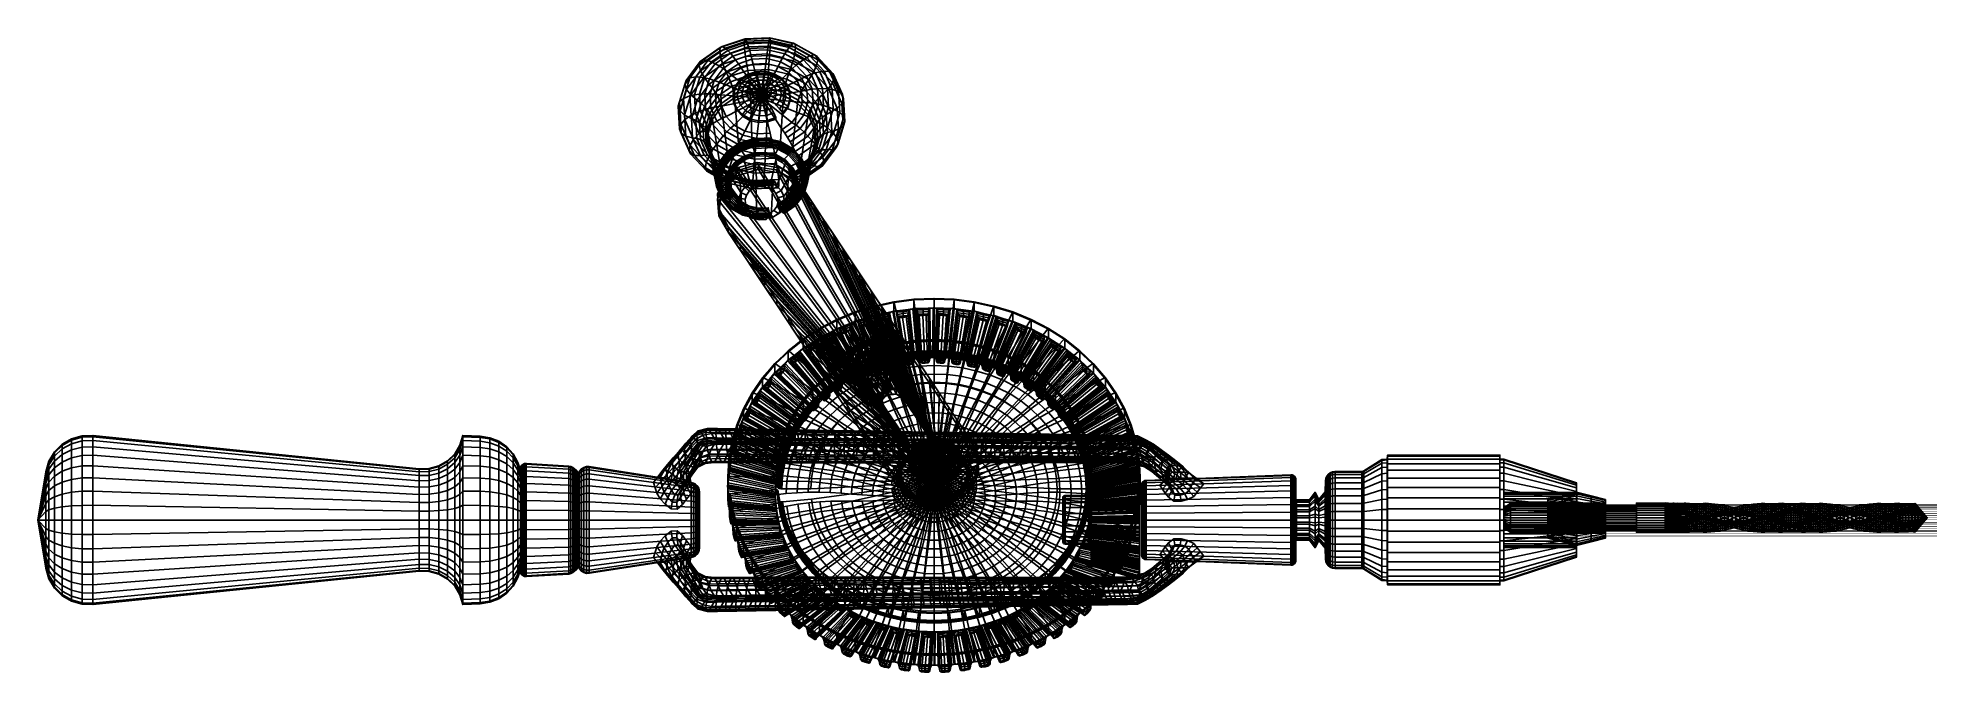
# Model space of a CAD drawing. Extents: x 30 to 421, y 59 to 190.
import ezdxf

# ---------------------------------------------------------------- set-up
doc = ezdxf.new("R2010")
doc.units = 0
doc.header["$MEASUREMENT"] = 0
doc.layers.get('0').update_dxf_attribs({"linetype": 'CONTINUOUS'})
for name, color, linetype in [('BOSS1', 7, 'CONTINUOUS'), ('BOSS5', 7, 'CONTINUOUS'), ('CHK', 7, 'CONTINUOUS'), ('CRK1', 7, 'CONTINUOUS'), ('FERR', 7, 'CONTINUOUS'), ('FRAME', 7, 'CONTINUOUS'), ('FRAMEA', 7, 'CONTINUOUS'), ('FRAMEB', 7, 'CONTINUOUS'), ('GEAR2', 7, 'CONTINUOUS'), ('GEAR3', 7, 'CONTINUOUS'), ('GEAR4', 7, 'CONTINUOUS'), ('GULL1', 7, 'CONTINUOUS'), ('HAND', 7, 'CONTINUOUS'), ('JAWS', 7, 'CONTINUOUS'), ('MESH1', 7, 'CONTINUOUS'), ('MESH1A', 7, 'CONTINUOUS'), ('MESH2', 7, 'CONTINUOUS'), ('MESHGL', 7, 'CONTINUOUS'), ('POINTA', 7, 'CONTINUOUS')]:
    doc.layers.add(name, color=color, linetype=linetype)

# ---------------------------------------------------------------- blocks, each defined once
blk = doc.blocks.new('JAWS')
mesh = blk.add_polymesh((2, 7))
for k, corner in enumerate([(6, 3.46, 2), (6, 3.76, 1.37), (6, 3.94, 0.69), (6, 4), (6, 3.94, -0.69), (6, 3.76, -1.37), (6, 3.46, -2), (0, 4.76, 2.75), (0, 5.17, 1.88), (0, 5.42, 0.96), (0, 5.5), (0, 5.42, -0.96), (0, 5.17, -1.88), (0, 4.76, -2.75)]):
    mesh.set_mesh_vertex(divmod(k, 7), corner)
mesh = blk.add_polymesh((2, 3))
for k, corner in enumerate([(6, 3.46, -2), (3, 4.11, -2.37), (0, 4.76, -2.75), (6, 2.6, -1.5), (3, 2.6, -1.5), (0, 2.6, -1.5)]):
    mesh.set_mesh_vertex(divmod(k, 3), corner)
mesh = blk.add_polymesh((2, 3))
for k, corner in enumerate([(6, 3.46, 2), (3, 4.11, 2.37), (0, 4.76, 2.75), (6, 2.6, 1.5), (3, 2.6, 1.5), (0, 2.6, 1.5)]):
    mesh.set_mesh_vertex(divmod(k, 3), corner)
mesh = blk.add_polymesh((2, 7))
for k, corner in enumerate([(6, 3.46, 2), (6, 3.76, 1.37), (6, 3.94, 0.69), (6, 4), (6, 3.94, -0.69), (6, 3.76, -1.37), (6, 3.46, -2), (6, 2.6, 1.5), (6, 2.82, 1.03), (6, 2.95, 0.52), (6, 3), (6, 2.95, -0.52), (6, 2.82, -1.03), (6, 2.6, -1.5)]):
    mesh.set_mesh_vertex(divmod(k, 7), corner)
mesh = blk.add_polymesh((2, 7))
for k, corner in enumerate([(6, 2.6, 1.5), (6, 2.82, 1.03), (6, 2.95, 0.52), (6, 3), (6, 2.95, -0.52), (6, 2.82, -1.03), (6, 2.6, -1.5), (0, 2.6, 1.5), (0, 2.82, 1.03), (0, 2.95, 0.52), (0, 3), (0, 2.95, -0.52), (0, 2.82, -1.03), (0, 2.6, -1.5)]):
    mesh.set_mesh_vertex(divmod(k, 7), corner)
mesh = blk.add_polymesh((2, 7))
for k, corner in enumerate([(6, -3.46, 2), (6, -3.06, 2.57), (6, -2.57, 3.06), (6, -2, 3.46), (6, -1.37, 3.76), (6, -0.69, 3.94), (6, 0, 4), (0, -4.76, 2.75), (0, -4.21, 3.54), (0, -3.54, 4.21), (0, -2.75, 4.76), (0, -1.88, 5.17), (0, -0.96, 5.42), (0, 0, 5.5)]):
    mesh.set_mesh_vertex(divmod(k, 7), corner)
mesh = blk.add_polymesh((2, 3))
for k, corner in enumerate([(6, 0, 4), (3, 0, 4.75), (0, 0, 5.5), (6, 0, 3), (3, 0, 3), (0, 0, 3)]):
    mesh.set_mesh_vertex(divmod(k, 3), corner)
mesh = blk.add_polymesh((2, 7))
for k, corner in enumerate([(6, -2.6, 1.5), (6, -2.3, 1.93), (6, -1.93, 2.3), (6, -1.5, 2.6), (6, -1.03, 2.82), (6, -0.52, 2.95), (6, 0, 3), (0, -2.6, 1.5), (0, -2.3, 1.93), (0, -1.93, 2.3), (0, -1.5, 2.6), (0, -1.03, 2.82), (0, -0.52, 2.95), (0, 0, 3)]):
    mesh.set_mesh_vertex(divmod(k, 7), corner)
mesh = blk.add_polymesh((2, 7))
for k, corner in enumerate([(6, -3.46, 2), (6, -3.06, 2.57), (6, -2.57, 3.06), (6, -2, 3.46), (6, -1.37, 3.76), (6, -0.69, 3.94), (6, 0, 4), (6, -2.6, 1.5), (6, -2.3, 1.93), (6, -1.93, 2.3), (6, -1.5, 2.6), (6, -1.03, 2.82), (6, -0.52, 2.95), (6, 0, 3)]):
    mesh.set_mesh_vertex(divmod(k, 7), corner)
mesh = blk.add_polymesh((2, 7))
for k, corner in enumerate([(6, 0, -4), (6, -0.69, -3.94), (6, -1.37, -3.76), (6, -2, -3.46), (6, -2.57, -3.06), (6, -3.06, -2.57), (6, -3.46, -2), (0, 0, -5.5), (0, -0.96, -5.42), (0, -1.88, -5.17), (0, -2.75, -4.76), (0, -3.54, -4.21), (0, -4.21, -3.54), (0, -4.76, -2.75)]):
    mesh.set_mesh_vertex(divmod(k, 7), corner)
mesh = blk.add_polymesh((2, 3))
for k, corner in enumerate([(6, 0, -4), (3, 0, -4.75), (0, 0, -5.5), (6, 0, -3), (3, 0, -3), (0, 0, -3)]):
    mesh.set_mesh_vertex(divmod(k, 3), corner)
mesh = blk.add_polymesh((2, 7))
for k, corner in enumerate([(6, 0, -3), (6, -0.52, -2.95), (6, -1.03, -2.82), (6, -1.5, -2.6), (6, -1.93, -2.3), (6, -2.3, -1.93), (6, -2.6, -1.5), (0, 0, -3), (0, -0.52, -2.95), (0, -1.03, -2.82), (0, -1.5, -2.6), (0, -1.93, -2.3), (0, -2.3, -1.93), (0, -2.6, -1.5)]):
    mesh.set_mesh_vertex(divmod(k, 7), corner)
mesh = blk.add_polymesh((2, 3))
for k, corner in enumerate([(6, -3.46, -2), (3, -4.11, -2.37), (0, -4.76, -2.75), (6, -2.6, -1.5), (3, -2.6, -1.5), (0, -2.6, -1.5)]):
    mesh.set_mesh_vertex(divmod(k, 3), corner)
mesh = blk.add_polymesh((2, 3))
for k, corner in enumerate([(6, -3.46, 2), (3, -4.11, 2.37), (0, -4.76, 2.75), (6, -2.6, 1.5), (3, -2.6, 1.5), (0, -2.6, 1.5)]):
    mesh.set_mesh_vertex(divmod(k, 3), corner)
mesh = blk.add_polymesh((2, 7))
for k, corner in enumerate([(6, 0, -4), (6, -0.69, -3.94), (6, -1.37, -3.76), (6, -2, -3.46), (6, -2.57, -3.06), (6, -3.06, -2.57), (6, -3.46, -2), (6, 0, -3), (6, -0.52, -2.95), (6, -1.03, -2.82), (6, -1.5, -2.6), (6, -1.93, -2.3), (6, -2.3, -1.93), (6, -2.6, -1.5)]):
    mesh.set_mesh_vertex(divmod(k, 7), corner)
blk = doc.blocks.new('3')
at = {"layer": 'MESH1'}
mesh = blk.add_polymesh((6, 7), dxfattribs=at)
for k, corner in enumerate([(0, 0, 3), (0.78, 0, 2.9), (1.5, 0, 2.6), (2.12, 0, 2.12), (2.6, 0, 1.5), (2.9, 0, 0.78), (3, 0), (0.3, 0.8, 2.92), (1.05, 0.8, 2.77), (1.71, 0.8, 2.42), (2.25, 0.8, 1.89), (2.65, 0.8, 1.23), (2.87, 0.8, 0.48), (2.92, 0.8, -0.3), (0.6, 1.6, 2.84), (1.32, 1.6, 2.6), (1.93, 1.6, 2.18), (2.42, 1.6, 1.6), (2.74, 1.6, 0.91), (2.89, 1.6, 0.16), (2.84, 1.6, -0.6), (0.9, 2.4, 2.76), (1.58, 2.4, 2.42), (2.16, 2.4, 1.92), (2.6, 2.4, 1.3), (2.85, 2.4, 0.59), (2.91, 2.4, -0.16), (2.76, 2.4, -0.9), (1.2, 3.2, 2.68), (1.85, 3.2, 2.25), (2.39, 3.2, 1.68), (2.76, 3.2, 1.01), (2.95, 3.2, 0.27), (2.92, 3.2, -0.48), (2.68, 3.2, -1.2), (1.5, 4, 2.6), (2.12, 4, 2.12), (2.6, 4, 1.5), (2.9, 4, 0.78), (3, 4), (2.9, 4, -0.78), (2.6, 4, -1.5)]):
    mesh.set_mesh_vertex(divmod(k, 7), corner)
blk = doc.blocks.new('TIP')
at = {"layer": 'POINTA'}
for points in [[(-2.88, 0, -0.39), (-2.91, 0.01), (-0.22, -2.62, 0.43), (-0.18, -2.62, 0.36)], [(-2.81, -0.01, -0.78), (-2.88, 0, -0.39), (-0.18, -2.62, 0.36), (-0.14, -2.62, 0.29)], [(2.86, -0.01, 0.78), (2.94, 0, 0.39), (0.24, -2.62, -0.36), (0.2, -2.62, -0.29)], [(2.94, 0, 0.39), (2.96, 0.01), (0.28, -2.62, -0.43), (0.24, -2.62, -0.36)], [(-2.68, -0.04, -1.15), (-2.81, -0.01, -0.78), (-0.14, -2.62, 0.29), (-0.1, -2.62, 0.22)], [(-2.51, -0.08, -1.5), (-2.68, -0.04, -1.15), (-0.1, -2.62, 0.22), (-0.05, -2.62, 0.14)], [(-2.3, -0.12, -1.83), (-2.51, -0.08, -1.5), (-0.05, -2.62, 0.14), (-0.01, -2.62, 0.07)], [(-2.05, -0.17, -2.12), (-2.3, -0.12, -1.83), (-0.01, -2.62, 0.07), (0.03, -2.62)], [(-1.76, -0.24, -2.38), (-2.05, -0.17, -2.12), (0.03, -2.62), (0.07, -2.62, -0.07)], [(-1.44, -0.3, -2.6), (-1.76, -0.24, -2.38), (0.07, -2.62, -0.07), (0.11, -2.62, -0.14)], [(-1.09, -0.38, -2.77), (-1.44, -0.3, -2.6), (0.11, -2.62, -0.14), (0.15, -2.62, -0.22)], [(-0.73, -0.45, -2.9), (-1.09, -0.38, -2.77), (0.15, -2.62, -0.22), (0.2, -2.62, -0.29)], [(-0.35, -0.53, -2.97), (-0.73, -0.45, -2.9), (0.2, -2.62, -0.29), (0.24, -2.62, -0.36)], [(0.03, -0.62, -3), (-0.35, -0.53, -2.97), (0.24, -2.62, -0.36), (0.28, -2.62, -0.43)], [(0.03, -0.62, 3), (0.41, -0.53, 2.97), (-0.18, -2.62, 0.36), (-0.22, -2.62, 0.43)], [(0.41, -0.53, 2.97), (0.79, -0.45, 2.9), (-0.14, -2.62, 0.29), (-0.18, -2.62, 0.36)], [(0.79, -0.45, 2.9), (1.15, -0.38, 2.77), (-0.1, -2.62, 0.22), (-0.14, -2.62, 0.29)], [(1.15, -0.38, 2.77), (1.5, -0.3, 2.6), (-0.05, -2.62, 0.14), (-0.1, -2.62, 0.22)], [(1.5, -0.3, 2.6), (1.82, -0.24, 2.38), (-0.01, -2.62, 0.07), (-0.05, -2.62, 0.14)], [(1.82, -0.24, 2.38), (2.1, -0.17, 2.12), (0.03, -2.62), (-0.01, -2.62, 0.07)], [(2.1, -0.17, 2.12), (2.36, -0.12, 1.83), (0.07, -2.62, -0.07), (0.03, -2.62)], [(2.36, -0.12, 1.83), (2.57, -0.08, 1.5), (0.11, -2.62, -0.14), (0.07, -2.62, -0.07)], [(2.57, -0.08, 1.5), (2.74, -0.04, 1.15), (0.15, -2.62, -0.22), (0.11, -2.62, -0.14)], [(2.74, -0.04, 1.15), (2.86, -0.01, 0.78), (0.2, -2.62, -0.29), (0.15, -2.62, -0.22)]]:
    blk.add_3dface(points, dxfattribs=at)
blk = doc.blocks.new('BIT')
at = {"layer": 'MESH2'}
for points in [[(-28.12, -51.08), (-28.12, -51.56), (-47.66, -51.56), (-49.06, -50.5), (-49.06, -48.52)], [(-21.6, -51.08), (-28.12, -51.08)], [(-15.53, -51.59), (-21.6, -51.56), (-21.6, -51.08)]]:
    blk.add_lwpolyline(points, dxfattribs=at)
at = {"layer": 'MESHGL'}
for points in [[(-7.38, -47.02, -2.6), (-3.38, -45.92, -1.5)], [(-7.38, -45.92, 1.5), (-3.38, -47.02, 2.6)], [(-7.38, -47.02, -2.6), (-3.38, -45.92, -1.5)], [(-7.38, -47.02, -2.6), (-3.38, -45.92, -1.5)], [(-7.38, -50.02, 2.6), (-3.38, -51.12, 1.5)], [(-7.38, -50.02, 2.6), (-3.38, -51.12, 1.5)], [(-7.38, -51.12, -1.5), (-3.38, -50.02, -2.6)], [(-7.38, -50.02, 2.6), (-3.38, -51.12, 1.5)]]:
    blk.add_polyline3d(points, dxfattribs=at)
at = {"rotation": 90}
blk.add_blockref('TIP', (36.01, -48.55), dxfattribs=at)
at = {"layer": 'MESH1', "extrusion": (-3.06287e-17, -0.5, 0.866025), "rotation": 90}
blk.add_blockref('3', (-7.38, -42.02, 24.26), dxfattribs=at)
at = {"layer": 'MESH1', "extrusion": (3.06287e-17, 0.5, 0.866025), "rotation": 270}
blk.add_blockref('3', (-32.62, 42.02, -24.26), dxfattribs=at)
at = {"layer": 'MESH1', "extrusion": (-5.30505e-17, -0.866025, 0.5), "rotation": 90}
blk.add_blockref('3', (-3.38, -24.26, 42.02), dxfattribs=at)
at = {"layer": 'MESH1', "extrusion": (-6.12574e-17, -1, -1.60787e-16), "rotation": 90}
blk.add_blockref('3', (0.62, 0, 48.52), dxfattribs=at)
at = {"layer": 'MESH1', "extrusion": (-5.30505e-17, -0.866025, -0.5), "rotation": 90}
blk.add_blockref('3', (4.62, 24.26, 42.02), dxfattribs=at)
at = {"layer": 'MESH1', "extrusion": (-3.06287e-17, -0.5, -0.866025), "rotation": 90}
blk.add_blockref('3', (8.62, 42.02, 24.26), dxfattribs=at)
at = {"layer": 'MESH1', "extrusion": (1.96988e-32, 3.21574e-16, -1), "rotation": 270}
blk.add_blockref('3', (-12.62, -48.52), dxfattribs=at)
at = {"layer": 'MESH1', "extrusion": (3.06287e-17, 0.5, -0.866025), "rotation": 270}
blk.add_blockref('3', (-16.62, -42.02, -24.26), dxfattribs=at)
at = {"layer": 'MESH1', "extrusion": (5.30505e-17, 0.866025, -0.5), "rotation": 270}
blk.add_blockref('3', (-20.62, -24.26, -42.02), dxfattribs=at)
at = {"layer": 'MESH1', "extrusion": (6.12574e-17, 1, -1.83664e-16), "rotation": 270}
blk.add_blockref('3', (-24.62, 0, -48.52), dxfattribs=at)
at = {"layer": 'MESH1', "extrusion": (5.30505e-17, 0.866025, 0.5), "rotation": 270}
blk.add_blockref('3', (-28.62, 24.26, -42.02), dxfattribs=at)
at = {"layer": 'MESH2', "extrusion": (3.06287e-17, 0.5, 0.866025), "rotation": 270}
blk.add_blockref('3', (-8.62, 42.02, -24.26), dxfattribs=at)
at = {"layer": 'MESH2', "rotation": 90}
blk.add_blockref('3', (12.62, -48.52), dxfattribs=at)
at = {"layer": 'MESH2', "extrusion": (-3.06287e-17, -0.5, 0.866025), "rotation": 89.99999999999999}
blk.add_blockref('3', (16.62, -42.02, 24.26), dxfattribs=at)
at = {"layer": 'MESH2', "extrusion": (3.06287e-17, 0.5, -0.866025), "rotation": 270}
blk.add_blockref('3', (7.38, -42.02, -24.26), dxfattribs=at)
at = {"layer": 'MESH2', "extrusion": (5.30505e-17, 0.866025, -0.5), "rotation": 270}
blk.add_blockref('3', (3.38, -24.26, -42.02), dxfattribs=at)
at = {"layer": 'MESH2', "extrusion": (6.12574e-17, 1, 3.83808e-17), "rotation": 270}
blk.add_blockref('3', (-0.62, 0, -48.52), dxfattribs=at)
at = {"layer": 'MESH2', "extrusion": (5.30505e-17, 0.866025, 0.5), "rotation": 270}
blk.add_blockref('3', (-4.62, 24.26, -42.02), dxfattribs=at)
at = {"layer": 'MESH2', "extrusion": (-5.30505e-17, -0.866025, 0.5), "rotation": 89.99999999999999}
blk.add_blockref('3', (20.62, -24.26, 42.02), dxfattribs=at)
at = {"layer": 'MESH2', "extrusion": (-6.12574e-17, -1, 3.0607e-16), "rotation": 89.99999999999999}
blk.add_blockref('3', (24.62, 0, 48.52), dxfattribs=at)
at = {"layer": 'MESH2', "extrusion": (-5.30505e-17, -0.866025, -0.5), "rotation": 89.99999999999999}
blk.add_blockref('3', (28.62, 24.26, 42.02), dxfattribs=at)
at = {"layer": 'MESH2', "extrusion": (-3.06287e-17, -0.5, -0.866025), "rotation": 89.99999999999999}
blk.add_blockref('3', (32.62, 42.02, 24.26), dxfattribs=at)
at = {"layer": 'GULL1'}
mesh = blk.add_polymesh((2, 11), dxfattribs=at)
for k, corner in enumerate([(-14.19, -47.74, -2.9), (-14.19, -47.87, -2.41), (-14.19, -48, -1.93), (-14.19, -48.1, -1.44), (-14.19, -48.17, -0.94), (-14.19, -48.06, -0.46), (-14.19, -47.58, -0.35), (-14.19, -47.08, -0.42), (-14.19, -46.59, -0.52), (-14.19, -46.11, -0.65), (-14.19, -45.62, -0.78), (-14.19, -47.74, -2.9), (-14.56, -47.51, -2.78), (-14.91, -47.27, -2.66), (-15.24, -47.01, -2.51), (-15.51, -46.71, -2.32), (-15.6, -46.4, -2.02), (-15.57, -46.12, -1.68), (-15.35, -45.91, -1.37), (-15, -45.77, -1.12), (-14.61, -45.69, -0.93), (-14.19, -45.62, -0.78)]):
    mesh.set_mesh_vertex(divmod(k, 11), corner)
mesh = blk.add_polymesh((2, 11), dxfattribs=at)
for k, corner in enumerate([(-13.12, -45.55, -0.39), (-13.12, -46.06, -0.33), (-13.12, -46.58, -0.26), (-13.12, -47.1, -0.22), (-13.12, -47.62, -0.24), (-13.12, -48.1, -0.42), (-13.12, -48.28, -0.9), (-13.12, -48.3, -1.42), (-13.12, -48.26, -1.94), (-13.12, -48.19, -2.46), (-13.12, -48.13, -2.97), (-14.19, -45.62, -0.78), (-14.19, -46.11, -0.65), (-14.19, -46.59, -0.52), (-14.19, -47.08, -0.42), (-14.19, -47.58, -0.35), (-14.19, -48.06, -0.46), (-14.19, -48.17, -0.94), (-14.19, -48.1, -1.44), (-14.19, -48, -1.93), (-14.19, -47.87, -2.41), (-14.19, -47.74, -2.9)]):
    mesh.set_mesh_vertex(divmod(k, 11), corner)
mesh = blk.add_polymesh((2, 11), dxfattribs=at)
for k, corner in enumerate([(-11.38, -45.52), (-11.38, -46.06, 0), (-11.38, -46.6, -0.01), (-11.38, -47.14, -0.04), (-11.38, -47.67, -0.13), (-11.38, -48.15, -0.37), (-11.38, -48.39, -0.85), (-11.38, -48.48, -1.38), (-11.38, -48.51, -1.92), (-11.38, -48.52, -2.46), (-11.38, -48.52, -3), (-13.12, -45.55, -0.39), (-13.12, -46.06, -0.33), (-13.12, -46.58, -0.26), (-13.12, -47.1, -0.22), (-13.12, -47.62, -0.24), (-13.12, -48.1, -0.42), (-13.12, -48.28, -0.9), (-13.12, -48.3, -1.42), (-13.12, -48.26, -1.94), (-13.12, -48.19, -2.46), (-13.12, -48.13, -2.97)]):
    mesh.set_mesh_vertex(divmod(k, 11), corner)
mesh = blk.add_polymesh((2, 11), dxfattribs=at)
for k, corner in enumerate([(-14.19, -49.3, 2.9), (-14.19, -49.17, 2.41), (-14.19, -49.04, 1.93), (-14.19, -48.94, 1.44), (-14.19, -48.87, 0.94), (-14.19, -48.98, 0.46), (-14.19, -49.46, 0.35), (-14.19, -49.96, 0.42), (-14.19, -50.45, 0.52), (-14.19, -50.93, 0.65), (-14.19, -51.42, 0.78), (-14.19, -49.3, 2.9), (-14.56, -49.53, 2.78), (-14.91, -49.77, 2.66), (-15.24, -50.03, 2.51), (-15.51, -50.33, 2.32), (-15.6, -50.64, 2.02), (-15.57, -50.92, 1.68), (-15.35, -51.13, 1.37), (-15, -51.27, 1.12), (-14.61, -51.35, 0.93), (-14.19, -51.42, 0.78)]):
    mesh.set_mesh_vertex(divmod(k, 11), corner)
mesh = blk.add_polymesh((2, 11), dxfattribs=at)
for k, corner in enumerate([(-13.12, -51.49, 0.39), (-13.12, -50.98, 0.33), (-13.12, -50.46, 0.26), (-13.12, -49.94, 0.22), (-13.12, -49.42, 0.24), (-13.12, -48.94, 0.42), (-13.12, -48.76, 0.9), (-13.12, -48.74, 1.42), (-13.12, -48.78, 1.94), (-13.12, -48.85, 2.46), (-13.12, -48.91, 2.97), (-14.19, -51.42, 0.78), (-14.19, -50.93, 0.65), (-14.19, -50.45, 0.52), (-14.19, -49.96, 0.42), (-14.19, -49.46, 0.35), (-14.19, -48.98, 0.46), (-14.19, -48.87, 0.94), (-14.19, -48.94, 1.44), (-14.19, -49.04, 1.93), (-14.19, -49.17, 2.41), (-14.19, -49.3, 2.9)]):
    mesh.set_mesh_vertex(divmod(k, 11), corner)
mesh = blk.add_polymesh((2, 11), dxfattribs=at)
for k, corner in enumerate([(-11.38, -51.52), (-11.38, -50.98, 0), (-11.38, -50.44, 0.01), (-11.38, -49.9, 0.04), (-11.38, -49.37, 0.13), (-11.38, -48.9, 0.37), (-11.38, -48.65, 0.85), (-11.38, -48.56, 1.38), (-11.38, -48.53, 1.92), (-11.38, -48.52, 2.46), (-11.38, -48.52, 3), (-13.12, -51.49, 0.39), (-13.12, -50.98, 0.33), (-13.12, -50.46, 0.26), (-13.12, -49.94, 0.22), (-13.12, -49.42, 0.24), (-13.12, -48.94, 0.42), (-13.12, -48.76, 0.9), (-13.12, -48.74, 1.42), (-13.12, -48.78, 1.94), (-13.12, -48.85, 2.46), (-13.12, -48.91, 2.97)]):
    mesh.set_mesh_vertex(divmod(k, 11), corner)
at = {"layer": 'MESH1'}
mesh = blk.add_polymesh((6, 7), dxfattribs=at)
for k, corner in enumerate([(36.62, -48.52, 3), (36.46, -47.76, 2.9), (36.31, -47.05, 2.6), (36.18, -46.45, 2.12), (36.08, -45.98, 1.5), (36.02, -45.69, 0.78), (36, -45.59), (35.82, -48.22, 2.92), (35.68, -47.49, 2.77), (35.56, -46.84, 2.42), (35.46, -46.3, 1.89), (35.38, -45.92, 1.23), (35.34, -45.7, 0.48), (35.32, -45.65, -0.3), (35.02, -47.92, 2.84), (34.92, -47.22, 2.6), (34.83, -46.61, 2.18), (34.75, -46.13, 1.6), (34.69, -45.81, 0.91), (34.66, -45.67, 0.16), (34.65, -45.72, -0.6), (34.22, -47.62, 2.76), (34.16, -46.94, 2.42), (34.11, -46.37, 1.92), (34.05, -45.94, 1.3), (34.01, -45.69, 0.59), (33.98, -45.63, -0.16), (33.97, -45.79, -0.9), (33.42, -47.32, 2.68), (33.4, -46.67, 2.25), (33.37, -46.14, 1.68), (33.35, -45.76, 1.01), (33.32, -45.58, 0.27), (33.3, -45.61, -0.48), (33.3, -45.85, -1.2), (32.62, -47.02, 2.6), (32.62, -46.4, 2.12), (32.62, -45.92, 1.5), (32.62, -45.62, 0.78), (32.62, -45.52), (32.62, -45.62, -0.78), (32.62, -45.92, -1.5)]):
    mesh.set_mesh_vertex(divmod(k, 7), corner)
mesh = blk.add_polymesh((6, 7), dxfattribs=at)
for k, corner in enumerate([(36.62, -48.52, -3), (36.46, -49.28, -2.9), (36.31, -49.99, -2.6), (36.18, -50.6, -2.12), (36.08, -51.06, -1.5), (36.02, -51.35, -0.78), (36, -51.45), (35.82, -48.82, -2.92), (35.68, -49.55, -2.77), (35.56, -50.2, -2.42), (35.46, -50.74, -1.89), (35.38, -51.12, -1.23), (35.34, -51.34, -0.48), (35.32, -51.39, 0.3), (35.02, -49.12, -2.84), (34.92, -49.82, -2.6), (34.83, -50.43, -2.18), (34.75, -50.91, -1.6), (34.69, -51.23, -0.91), (34.66, -51.37, -0.16), (34.65, -51.32, 0.6), (34.22, -49.42, -2.76), (34.16, -50.1, -2.42), (34.11, -50.67, -1.92), (34.05, -51.1, -1.3), (34.01, -51.35, -0.59), (33.98, -51.41, 0.16), (33.97, -51.25, 0.9), (33.42, -49.72, -2.68), (33.4, -50.37, -2.25), (33.37, -50.9, -1.68), (33.35, -51.28, -1.01), (33.32, -51.46, -0.27), (33.3, -51.43, 0.48), (33.3, -51.19, 1.2), (32.62, -50.02, -2.6), (32.62, -50.64, -2.12), (32.62, -51.12, -1.5), (32.62, -51.42, -0.78), (32.62, -51.52), (32.62, -51.42, 0.78), (32.62, -51.12, 1.5)]):
    mesh.set_mesh_vertex(divmod(k, 7), corner)
at = {"layer": 'MESH1A'}
mesh = blk.add_polymesh((6, 7), dxfattribs=at)
for k, corner in enumerate([(-15.62, -46.4, 2.12), (-15.39, -46.4, 2.12), (-15.15, -46.4, 2.12), (-14.91, -46.4, 2.12), (-14.67, -46.4, 2.12), (-14.43, -46.4, 2.12), (-14.19, -46.4, 2.12), (-15.62, -45.85, 1.36), (-15.41, -45.84, 1.4), (-15.18, -45.86, 1.46), (-14.94, -45.91, 1.51), (-14.69, -45.96, 1.56), (-14.44, -45.99, 1.61), (-14.19, -46, 1.63), (-15.62, -45.56, 0.47), (-15.47, -45.51, 0.59), (-15.26, -45.52, 0.71), (-15.01, -45.58, 0.82), (-14.74, -45.66, 0.92), (-14.47, -45.71, 1.01), (-14.19, -45.72, 1.08), (-15.62, -45.56, -0.47), (-15.53, -45.44, -0.27), (-15.36, -45.41, -0.07), (-15.09, -45.45, 0.09), (-14.8, -45.52, 0.23), (-14.5, -45.57, 0.35), (-14.19, -45.56, 0.47), (-15.62, -45.85, -1.36), (-15.59, -45.67, -1.09), (-15.44, -45.56, -0.83), (-15.16, -45.54, -0.63), (-14.84, -45.56, -0.47), (-14.52, -45.56, -0.31), (-14.19, -45.52, -0.16), (-15.62, -46.4, -2.12), (-15.61, -46.17, -1.82), (-15.48, -45.97, -1.53), (-15.19, -45.85, -1.31), (-14.86, -45.77, -1.12), (-14.53, -45.69, -0.95), (-14.19, -45.62, -0.78)]):
    mesh.set_mesh_vertex(divmod(k, 7), corner)
mesh = blk.add_polymesh((6, 7), dxfattribs=at)
for k, corner in enumerate([(-15.62, -50.64, -2.12), (-15.39, -50.64, -2.12), (-15.15, -50.64, -2.12), (-14.91, -50.64, -2.12), (-14.67, -50.64, -2.12), (-14.43, -50.64, -2.12), (-14.19, -50.64, -2.12), (-15.62, -49.88, -2.67), (-15.41, -49.92, -2.68), (-15.18, -49.98, -2.66), (-14.94, -50.03, -2.61), (-14.69, -50.08, -2.56), (-14.44, -50.13, -2.53), (-14.19, -50.15, -2.52), (-15.62, -48.99, -2.96), (-15.47, -49.11, -3.01), (-15.26, -49.23, -3), (-15.01, -49.34, -2.94), (-14.74, -49.44, -2.86), (-14.47, -49.53, -2.81), (-14.19, -49.6, -2.8), (-15.62, -48.05, -2.96), (-15.53, -48.25, -3.08), (-15.36, -48.45, -3.11), (-15.09, -48.61, -3.07), (-14.8, -48.75, -3), (-14.5, -48.87, -2.95), (-14.19, -48.99, -2.96), (-15.62, -47.16, -2.67), (-15.59, -47.43, -2.85), (-15.44, -47.69, -2.96), (-15.16, -47.89, -2.98), (-14.84, -48.05, -2.96), (-14.52, -48.21, -2.96), (-14.19, -48.36, -3), (-15.62, -46.4, -2.12), (-15.61, -46.7, -2.35), (-15.48, -46.99, -2.55), (-15.19, -47.21, -2.67), (-14.86, -47.4, -2.75), (-14.53, -47.57, -2.83), (-14.19, -47.74, -2.9)]):
    mesh.set_mesh_vertex(divmod(k, 7), corner)
mesh = blk.add_polymesh((6, 7), dxfattribs=at)
for k, corner in enumerate([(-15.62, -46.4, 2.12), (-15.39, -46.4, 2.12), (-15.15, -46.4, 2.12), (-14.91, -46.4, 2.12), (-14.67, -46.4, 2.12), (-14.43, -46.4, 2.12), (-14.19, -46.4, 2.12), (-15.62, -47.16, 2.67), (-15.41, -47.12, 2.68), (-15.18, -47.06, 2.66), (-14.94, -47.01, 2.61), (-14.69, -46.96, 2.56), (-14.44, -46.91, 2.53), (-14.19, -46.89, 2.52), (-15.62, -48.05, 2.96), (-15.47, -47.93, 3.01), (-15.26, -47.81, 3), (-15.01, -47.7, 2.94), (-14.74, -47.6, 2.86), (-14.47, -47.51, 2.81), (-14.19, -47.44, 2.8), (-15.62, -48.99, 2.96), (-15.53, -48.79, 3.08), (-15.36, -48.59, 3.11), (-15.09, -48.43, 3.07), (-14.8, -48.29, 3), (-14.5, -48.17, 2.95), (-14.19, -48.05, 2.96), (-15.62, -49.88, 2.67), (-15.59, -49.61, 2.85), (-15.44, -49.35, 2.96), (-15.16, -49.15, 2.98), (-14.84, -48.99, 2.96), (-14.52, -48.83, 2.96), (-14.19, -48.68, 3), (-15.62, -50.64, 2.12), (-15.61, -50.34, 2.35), (-15.48, -50.05, 2.55), (-15.19, -49.83, 2.67), (-14.86, -49.64, 2.75), (-14.53, -49.47, 2.83), (-14.19, -49.3, 2.9)]):
    mesh.set_mesh_vertex(divmod(k, 7), corner)
mesh = blk.add_polymesh((6, 7), dxfattribs=at)
for k, corner in enumerate([(-14.19, -45.62, -0.78), (-14.01, -45.61, -0.71), (-13.84, -45.6, -0.65), (-13.66, -45.58, -0.58), (-13.48, -45.57, -0.52), (-13.3, -45.56, -0.46), (-13.12, -45.55, -0.39), (-14.19, -45.52, -0.16), (-14.01, -45.51, -0.11), (-13.84, -45.52, -0.08), (-13.66, -45.52, -0.06), (-13.48, -45.53, -0.03), (-13.3, -45.53, 0), (-13.12, -45.52, 0.04), (-14.19, -45.56, 0.47), (-14.01, -45.54, 0.48), (-13.84, -45.54, 0.48), (-13.66, -45.56, 0.47), (-13.48, -45.57, 0.46), (-13.3, -45.57, 0.46), (-13.12, -45.56, 0.47), (-14.19, -45.72, 1.08), (-14.01, -45.69, 1.05), (-13.84, -45.68, 1.02), (-13.66, -45.69, 0.98), (-13.48, -45.69, 0.95), (-13.3, -45.68, 0.92), (-13.12, -45.65, 0.89), (-14.19, -46, 1.63), (-14.01, -45.96, 1.57), (-13.84, -45.93, 1.52), (-13.66, -45.91, 1.46), (-13.48, -45.89, 1.41), (-13.3, -45.86, 1.35), (-13.12, -45.81, 1.29), (-14.19, -46.4, 2.12), (-14.01, -46.34, 2.05), (-13.84, -46.27, 1.97), (-13.66, -46.21, 1.89), (-13.48, -46.15, 1.82), (-13.3, -46.09, 1.74), (-13.12, -46.03, 1.67)]):
    mesh.set_mesh_vertex(divmod(k, 7), corner)
mesh = blk.add_polymesh((6, 7), dxfattribs=at)
for k, corner in enumerate([(-14.19, -49.3, 2.9), (-14.01, -49.23, 2.91), (-13.84, -49.17, 2.92), (-13.66, -49.1, 2.94), (-13.48, -49.04, 2.95), (-13.3, -48.98, 2.96), (-13.12, -48.91, 2.97), (-14.19, -48.68, 3), (-14.01, -48.63, 3.01), (-13.84, -48.6, 3), (-13.66, -48.58, 3), (-13.48, -48.55, 2.99), (-13.3, -48.52, 2.99), (-13.12, -48.48, 3), (-14.19, -48.05, 2.96), (-14.01, -48.04, 2.98), (-13.84, -48.04, 2.98), (-13.66, -48.05, 2.96), (-13.48, -48.06, 2.95), (-13.3, -48.06, 2.95), (-13.12, -48.05, 2.96), (-14.19, -47.44, 2.8), (-14.01, -47.47, 2.83), (-13.84, -47.5, 2.84), (-13.66, -47.54, 2.83), (-13.48, -47.57, 2.83), (-13.3, -47.6, 2.84), (-13.12, -47.63, 2.87), (-14.19, -46.89, 2.52), (-14.01, -46.95, 2.56), (-13.84, -47, 2.59), (-13.66, -47.06, 2.61), (-13.48, -47.11, 2.63), (-13.3, -47.17, 2.66), (-13.12, -47.23, 2.71), (-14.19, -46.4, 2.12), (-14.01, -46.47, 2.18), (-13.84, -46.55, 2.25), (-13.66, -46.63, 2.31), (-13.48, -46.7, 2.37), (-13.3, -46.78, 2.43), (-13.12, -46.85, 2.49)]):
    mesh.set_mesh_vertex(divmod(k, 7), corner)
mesh = blk.add_polymesh((6, 7), dxfattribs=at)
for k, corner in enumerate([(-13.12, -46.03, 1.67), (-13.12, -45.84, 1.36), (-13.12, -45.7, 1.03), (-13.12, -45.6, 0.68), (-13.12, -45.54, 0.33), (-13.12, -45.52, -0.03), (-13.12, -45.55, -0.39), (-12.77, -46.1, 1.76), (-12.77, -45.91, 1.45), (-12.77, -45.75, 1.12), (-12.77, -45.63, 0.77), (-12.77, -45.55, 0.41), (-12.77, -45.52, 0.05), (-12.77, -45.54, -0.31), (-12.42, -46.17, 1.85), (-12.42, -45.96, 1.54), (-12.42, -45.79, 1.21), (-12.42, -45.66, 0.87), (-12.42, -45.57, 0.5), (-12.42, -45.53, 0.14), (-12.42, -45.54, -0.23), (-12.07, -46.25, 1.94), (-12.07, -46.02, 1.64), (-12.07, -45.83, 1.31), (-12.07, -45.69, 0.96), (-12.07, -45.59, 0.6), (-12.07, -45.54, 0.22), (-12.07, -45.53, -0.16), (-11.73, -46.32, 2.03), (-11.73, -46.08, 1.73), (-11.73, -45.87, 1.41), (-11.73, -45.72, 1.06), (-11.73, -45.61, 0.69), (-11.73, -45.54, 0.31), (-11.73, -45.53, -0.08), (-11.38, -46.4, 2.12), (-11.38, -46.14, 1.83), (-11.38, -45.92, 1.5), (-11.38, -45.75, 1.15), (-11.38, -45.62, 0.78), (-11.38, -45.55, 0.39), (-11.38, -45.52)]):
    mesh.set_mesh_vertex(divmod(k, 7), corner)
mesh = blk.add_polymesh((6, 7), dxfattribs=at)
for k, corner in enumerate([(-13.12, -46.85, 2.49), (-13.12, -47.16, 2.68), (-13.12, -47.49, 2.82), (-13.12, -47.84, 2.92), (-13.12, -48.19, 2.98), (-13.12, -48.55, 3), (-13.12, -48.91, 2.97), (-12.77, -46.76, 2.42), (-12.77, -47.07, 2.61), (-12.77, -47.4, 2.77), (-12.77, -47.75, 2.89), (-12.77, -48.11, 2.97), (-12.77, -48.47, 3), (-12.77, -48.83, 2.98), (-12.42, -46.67, 2.35), (-12.42, -46.98, 2.56), (-12.42, -47.31, 2.73), (-12.42, -47.65, 2.86), (-12.42, -48.02, 2.95), (-12.42, -48.38, 2.99), (-12.42, -48.76, 2.98), (-12.07, -46.58, 2.27), (-12.07, -46.88, 2.5), (-12.07, -47.21, 2.69), (-12.07, -47.56, 2.83), (-12.07, -47.92, 2.93), (-12.07, -48.3, 2.98), (-12.07, -48.68, 2.99), (-11.73, -46.49, 2.2), (-11.73, -46.79, 2.44), (-11.73, -47.11, 2.65), (-11.73, -47.46, 2.8), (-11.73, -47.83, 2.91), (-11.73, -48.21, 2.98), (-11.73, -48.6, 2.99), (-11.38, -46.4, 2.12), (-11.38, -46.69, 2.38), (-11.38, -47.02, 2.6), (-11.38, -47.37, 2.77), (-11.38, -47.74, 2.9), (-11.38, -48.13, 2.97), (-11.38, -48.52, 3)]):
    mesh.set_mesh_vertex(divmod(k, 7), corner)
mesh = blk.add_polymesh((6, 7), dxfattribs=at)
for k, corner in enumerate([(-15.62, -50.64, -2.12), (-15.39, -50.64, -2.12), (-15.15, -50.64, -2.12), (-14.91, -50.64, -2.12), (-14.67, -50.64, -2.12), (-14.43, -50.64, -2.12), (-14.19, -50.64, -2.12), (-15.62, -51.19, -1.36), (-15.41, -51.2, -1.4), (-15.18, -51.18, -1.46), (-14.94, -51.13, -1.51), (-14.69, -51.08, -1.56), (-14.44, -51.05, -1.61), (-14.19, -51.04, -1.63), (-15.62, -51.48, -0.47), (-15.47, -51.53, -0.59), (-15.26, -51.52, -0.71), (-15.01, -51.46, -0.82), (-14.74, -51.38, -0.92), (-14.47, -51.33, -1.01), (-14.19, -51.32, -1.08), (-15.62, -51.48, 0.47), (-15.53, -51.6, 0.27), (-15.36, -51.63, 0.07), (-15.09, -51.59, -0.09), (-14.8, -51.52, -0.23), (-14.5, -51.47, -0.35), (-14.19, -51.48, -0.47), (-15.62, -51.19, 1.36), (-15.59, -51.37, 1.09), (-15.44, -51.48, 0.83), (-15.16, -51.5, 0.63), (-14.84, -51.48, 0.47), (-14.52, -51.48, 0.31), (-14.19, -51.52, 0.16), (-15.62, -50.64, 2.12), (-15.61, -50.87, 1.82), (-15.48, -51.07, 1.53), (-15.19, -51.19, 1.31), (-14.86, -51.27, 1.12), (-14.53, -51.35, 0.95), (-14.19, -51.42, 0.78)]):
    mesh.set_mesh_vertex(divmod(k, 7), corner)
mesh = blk.add_polymesh((6, 7), dxfattribs=at)
for k, corner in enumerate([(-14.19, -47.74, -2.9), (-14.01, -47.81, -2.91), (-13.84, -47.87, -2.92), (-13.66, -47.94, -2.94), (-13.48, -48, -2.95), (-13.3, -48.06, -2.96), (-13.12, -48.13, -2.97), (-14.19, -48.36, -3), (-14.01, -48.41, -3.01), (-13.84, -48.44, -3), (-13.66, -48.46, -3), (-13.48, -48.49, -2.99), (-13.3, -48.52, -2.99), (-13.12, -48.56, -3), (-14.19, -48.99, -2.96), (-14.01, -49, -2.98), (-13.84, -49, -2.98), (-13.66, -48.99, -2.96), (-13.48, -48.98, -2.95), (-13.3, -48.98, -2.95), (-13.12, -48.99, -2.96), (-14.19, -49.6, -2.8), (-14.01, -49.57, -2.83), (-13.84, -49.54, -2.84), (-13.66, -49.5, -2.83), (-13.48, -49.47, -2.83), (-13.3, -49.44, -2.84), (-13.12, -49.41, -2.87), (-14.19, -50.15, -2.52), (-14.01, -50.09, -2.56), (-13.84, -50.04, -2.59), (-13.66, -49.98, -2.61), (-13.48, -49.93, -2.63), (-13.3, -49.87, -2.66), (-13.12, -49.81, -2.71), (-14.19, -50.64, -2.12), (-14.01, -50.57, -2.18), (-13.84, -50.49, -2.25), (-13.66, -50.41, -2.31), (-13.48, -50.34, -2.37), (-13.3, -50.26, -2.43), (-13.12, -50.19, -2.49)]):
    mesh.set_mesh_vertex(divmod(k, 7), corner)
mesh = blk.add_polymesh((6, 7), dxfattribs=at)
for k, corner in enumerate([(-14.19, -51.42, 0.78), (-14.01, -51.43, 0.71), (-13.84, -51.44, 0.65), (-13.66, -51.46, 0.58), (-13.48, -51.47, 0.52), (-13.3, -51.48, 0.46), (-13.12, -51.49, 0.39), (-14.19, -51.52, 0.16), (-14.01, -51.53, 0.11), (-13.84, -51.52, 0.08), (-13.66, -51.52, 0.06), (-13.48, -51.51, 0.03), (-13.3, -51.51, 0), (-13.12, -51.52, -0.04), (-14.19, -51.48, -0.47), (-14.01, -51.5, -0.48), (-13.84, -51.5, -0.48), (-13.66, -51.48, -0.47), (-13.48, -51.47, -0.46), (-13.3, -51.47, -0.46), (-13.12, -51.48, -0.47), (-14.19, -51.32, -1.08), (-14.01, -51.35, -1.05), (-13.84, -51.36, -1.02), (-13.66, -51.35, -0.98), (-13.48, -51.35, -0.95), (-13.3, -51.36, -0.92), (-13.12, -51.39, -0.89), (-14.19, -51.04, -1.63), (-14.01, -51.08, -1.57), (-13.84, -51.11, -1.52), (-13.66, -51.13, -1.46), (-13.48, -51.15, -1.41), (-13.3, -51.18, -1.35), (-13.12, -51.23, -1.29), (-14.19, -50.64, -2.12), (-14.01, -50.7, -2.05), (-13.84, -50.77, -1.97), (-13.66, -50.83, -1.89), (-13.48, -50.89, -1.82), (-13.3, -50.95, -1.74), (-13.12, -51.01, -1.67)]):
    mesh.set_mesh_vertex(divmod(k, 7), corner)
mesh = blk.add_polymesh((6, 7), dxfattribs=at)
for k, corner in enumerate([(-13.12, -50.19, -2.49), (-13.12, -49.88, -2.68), (-13.12, -49.55, -2.82), (-13.12, -49.2, -2.92), (-13.12, -48.85, -2.98), (-13.12, -48.49, -3), (-13.12, -48.13, -2.97), (-12.77, -50.28, -2.42), (-12.77, -49.97, -2.61), (-12.77, -49.64, -2.77), (-12.77, -49.29, -2.89), (-12.77, -48.93, -2.97), (-12.77, -48.57, -3), (-12.77, -48.21, -2.98), (-12.42, -50.37, -2.35), (-12.42, -50.06, -2.56), (-12.42, -49.73, -2.73), (-12.42, -49.39, -2.86), (-12.42, -49.02, -2.95), (-12.42, -48.66, -2.99), (-12.42, -48.29, -2.98), (-12.07, -50.46, -2.27), (-12.07, -50.16, -2.5), (-12.07, -49.83, -2.69), (-12.07, -49.48, -2.83), (-12.07, -49.12, -2.93), (-12.07, -48.74, -2.98), (-12.07, -48.36, -2.99), (-11.73, -50.55, -2.2), (-11.73, -50.25, -2.44), (-11.73, -49.93, -2.65), (-11.73, -49.58, -2.8), (-11.73, -49.21, -2.91), (-11.73, -48.83, -2.98), (-11.73, -48.44, -2.99), (-11.38, -50.64, -2.12), (-11.38, -50.35, -2.38), (-11.38, -50.02, -2.6), (-11.38, -49.67, -2.77), (-11.38, -49.3, -2.9), (-11.38, -48.91, -2.97), (-11.38, -48.52, -3)]):
    mesh.set_mesh_vertex(divmod(k, 7), corner)
mesh = blk.add_polymesh((6, 7), dxfattribs=at)
for k, corner in enumerate([(-13.12, -51.01, -1.67), (-13.12, -51.2, -1.36), (-13.12, -51.34, -1.03), (-13.12, -51.44, -0.68), (-13.12, -51.5, -0.33), (-13.12, -51.52, 0.03), (-13.12, -51.49, 0.39), (-12.77, -50.94, -1.76), (-12.77, -51.13, -1.45), (-12.77, -51.29, -1.12), (-12.77, -51.41, -0.77), (-12.77, -51.49, -0.41), (-12.77, -51.52, -0.05), (-12.77, -51.5, 0.31), (-12.42, -50.87, -1.85), (-12.42, -51.08, -1.54), (-12.42, -51.25, -1.21), (-12.42, -51.38, -0.87), (-12.42, -51.47, -0.5), (-12.42, -51.51, -0.14), (-12.42, -51.5, 0.23), (-12.07, -50.79, -1.94), (-12.07, -51.02, -1.64), (-12.07, -51.21, -1.31), (-12.07, -51.35, -0.96), (-12.07, -51.45, -0.6), (-12.07, -51.5, -0.22), (-12.07, -51.51, 0.16), (-11.73, -50.72, -2.03), (-11.73, -50.96, -1.73), (-11.73, -51.17, -1.41), (-11.73, -51.32, -1.06), (-11.73, -51.43, -0.69), (-11.73, -51.5, -0.31), (-11.73, -51.51, 0.08), (-11.38, -50.64, -2.12), (-11.38, -50.9, -1.83), (-11.38, -51.12, -1.5), (-11.38, -51.29, -1.15), (-11.38, -51.42, -0.78), (-11.38, -51.49, -0.39), (-11.38, -51.52)]):
    mesh.set_mesh_vertex(divmod(k, 7), corner)
at = {"layer": 'MESH2'}
mesh = blk.add_polymesh((36, 5), dxfattribs=dict(at, m_close=True))
for k, corner in enumerate([(-28.12, -51.08), (-28.12, -51.56), (-47.66, -51.56), (-49.06, -50.5), (-49.06, -48.52), (-28.12, -51.04, -0.44), (-28.12, -51.52, -0.53), (-47.66, -51.52, -0.53), (-49.06, -50.47, -0.34), (-49.06, -48.52), (-28.12, -50.92, -0.87), (-28.12, -51.38, -1.04), (-47.66, -51.38, -1.04), (-49.06, -50.38, -0.68), (-49.06, -48.52), (-28.12, -50.73, -1.28), (-28.12, -51.15, -1.52), (-47.66, -51.15, -1.52), (-49.06, -50.23, -0.99), (-49.06, -48.52), (-28.12, -50.48, -1.64), (-28.12, -50.85, -1.96), (-47.66, -50.85, -1.96), (-49.06, -50.03, -1.27), (-49.06, -48.52), (-28.12, -50.16, -1.96), (-28.12, -50.48, -2.33), (-47.66, -50.48, -2.33), (-49.06, -49.79, -1.51), (-49.06, -48.52), (-28.12, -49.8, -2.21), (-28.12, -50.04, -2.63), (-47.66, -50.04, -2.63), (-49.06, -49.51, -1.71), (-49.06, -48.52), (-28.12, -49.39, -2.4), (-28.12, -49.56, -2.86), (-47.66, -49.56, -2.86), (-49.06, -49.2, -1.86), (-49.06, -48.52), (-28.12, -48.96, -2.52), (-28.12, -49.05, -3), (-47.66, -49.05, -3), (-49.06, -48.86, -1.95), (-49.06, -48.52), (-28.12, -48.52, -2.56), (-28.12, -48.52, -3.04), (-47.66, -48.52, -3.04), (-49.06, -48.52, -1.98), (-49.06, -48.52), (-28.12, -48.08, -2.52), (-28.12, -47.99, -3), (-47.66, -47.99, -3), (-49.06, -48.18, -1.95), (-49.06, -48.52), (-28.12, -47.65, -2.4), (-28.12, -47.48, -2.86), (-47.66, -47.48, -2.86), (-49.06, -47.84, -1.86), (-49.06, -48.52), (-28.12, -47.24, -2.21), (-28.12, -47, -2.63), (-47.66, -47, -2.63), (-49.06, -47.53, -1.71), (-49.06, -48.52), (-28.12, -46.88, -1.96), (-28.12, -46.56, -2.33), (-47.66, -46.56, -2.33), (-49.06, -47.25, -1.51), (-49.06, -48.52), (-28.12, -46.56, -1.64), (-28.12, -46.19, -1.96), (-47.66, -46.19, -1.96), (-49.06, -47.01, -1.27), (-49.06, -48.52), (-28.12, -46.31, -1.28), (-28.12, -45.89, -1.52), (-47.66, -45.89, -1.52), (-49.06, -46.81, -0.99), (-49.06, -48.52), (-28.12, -46.12, -0.87), (-28.12, -45.66, -1.04), (-47.66, -45.66, -1.04), (-49.06, -46.66, -0.68), (-49.06, -48.52), (-28.12, -46, -0.44), (-28.12, -45.52, -0.53), (-47.66, -45.52, -0.53), (-49.06, -46.57, -0.34), (-49.06, -48.52), (-28.12, -45.96), (-28.12, -45.48), (-47.66, -45.48), (-49.06, -46.54), (-49.06, -48.52), (-28.12, -46, 0.44), (-28.12, -45.52, 0.53), (-47.66, -45.52, 0.53), (-49.06, -46.57, 0.34), (-49.06, -48.52), (-28.12, -46.12, 0.87), (-28.12, -45.66, 1.04), (-47.66, -45.66, 1.04), (-49.06, -46.66, 0.68), (-49.06, -48.52), (-28.12, -46.31, 1.28), (-28.12, -45.89, 1.52), (-47.66, -45.89, 1.52), (-49.06, -46.81, 0.99), (-49.06, -48.52), (-28.12, -46.56, 1.64), (-28.12, -46.19, 1.96), (-47.66, -46.19, 1.96), (-49.06, -47.01, 1.27), (-49.06, -48.52), (-28.12, -46.88, 1.96), (-28.12, -46.56, 2.33), (-47.66, -46.56, 2.33), (-49.06, -47.25, 1.51), (-49.06, -48.52), (-28.12, -47.24, 2.21), (-28.12, -47, 2.63), (-47.66, -47, 2.63), (-49.06, -47.53, 1.71), (-49.06, -48.52), (-28.12, -47.65, 2.4), (-28.12, -47.48, 2.86), (-47.66, -47.48, 2.86), (-49.06, -47.84, 1.86), (-49.06, -48.52), (-28.12, -48.08, 2.52), (-28.12, -47.99, 3), (-47.66, -47.99, 3), (-49.06, -48.18, 1.95), (-49.06, -48.52), (-28.12, -48.52, 2.56), (-28.12, -48.52, 3.04), (-47.66, -48.52, 3.04), (-49.06, -48.52, 1.98), (-49.06, -48.52), (-28.12, -48.96, 2.52), (-28.12, -49.05, 3), (-47.66, -49.05, 3), (-49.06, -48.86, 1.95), (-49.06, -48.52), (-28.12, -49.39, 2.4), (-28.12, -49.56, 2.86), (-47.66, -49.56, 2.86), (-49.06, -49.2, 1.86), (-49.06, -48.52), (-28.12, -49.8, 2.21), (-28.12, -50.04, 2.63), (-47.66, -50.04, 2.63), (-49.06, -49.51, 1.71), (-49.06, -48.52), (-28.12, -50.16, 1.96), (-28.12, -50.48, 2.33), (-47.66, -50.48, 2.33), (-49.06, -49.79, 1.51), (-49.06, -48.52), (-28.12, -50.48, 1.64), (-28.12, -50.85, 1.96), (-47.66, -50.85, 1.96), (-49.06, -50.03, 1.27), (-49.06, -48.52), (-28.12, -50.73, 1.28), (-28.12, -51.15, 1.52), (-47.66, -51.15, 1.52), (-49.06, -50.23, 0.99), (-49.06, -48.52), (-28.12, -50.92, 0.87), (-28.12, -51.38, 1.04), (-47.66, -51.38, 1.04), (-49.06, -50.38, 0.68), (-49.06, -48.52), (-28.12, -51.04, 0.44), (-28.12, -51.52, 0.53), (-47.66, -51.52, 0.53), (-49.06, -50.47, 0.34), (-49.06, -48.52)]):
    mesh.set_mesh_vertex(divmod(k, 5), corner)
mesh = blk.add_polymesh((36, 2), dxfattribs=dict(at, m_close=True))
for k, corner in enumerate([(-28.12, -51.08), (-21.6, -51.08), (-28.12, -51.04, -0.44), (-21.6, -51.04, -0.44), (-28.12, -50.92, -0.87), (-21.6, -50.92, -0.87), (-28.12, -50.73, -1.28), (-21.6, -50.73, -1.28), (-28.12, -50.48, -1.64), (-21.6, -50.48, -1.64), (-28.12, -50.16, -1.96), (-21.6, -50.16, -1.96), (-28.12, -49.8, -2.21), (-21.6, -49.8, -2.21), (-28.12, -49.39, -2.4), (-21.6, -49.39, -2.4), (-28.12, -48.96, -2.52), (-21.6, -48.96, -2.52), (-28.12, -48.52, -2.56), (-21.6, -48.52, -2.56), (-28.12, -48.08, -2.52), (-21.6, -48.08, -2.52), (-28.12, -47.65, -2.4), (-21.6, -47.65, -2.4), (-28.12, -47.24, -2.21), (-21.6, -47.24, -2.21), (-28.12, -46.88, -1.96), (-21.6, -46.88, -1.96), (-28.12, -46.56, -1.64), (-21.6, -46.56, -1.64), (-28.12, -46.31, -1.28), (-21.6, -46.31, -1.28), (-28.12, -46.12, -0.87), (-21.6, -46.12, -0.87), (-28.12, -46, -0.44), (-21.6, -46, -0.44), (-28.12, -45.96), (-21.6, -45.96), (-28.12, -46, 0.44), (-21.6, -46, 0.44), (-28.12, -46.12, 0.87), (-21.6, -46.12, 0.87), (-28.12, -46.31, 1.28), (-21.6, -46.31, 1.28), (-28.12, -46.56, 1.64), (-21.6, -46.56, 1.64), (-28.12, -46.88, 1.96), (-21.6, -46.88, 1.96), (-28.12, -47.24, 2.21), (-21.6, -47.24, 2.21), (-28.12, -47.65, 2.4), (-21.6, -47.65, 2.4), (-28.12, -48.08, 2.52), (-21.6, -48.08, 2.52), (-28.12, -48.52, 2.56), (-21.6, -48.52, 2.56), (-28.12, -48.96, 2.52), (-21.6, -48.96, 2.52), (-28.12, -49.39, 2.4), (-21.6, -49.39, 2.4), (-28.12, -49.8, 2.21), (-21.6, -49.8, 2.21), (-28.12, -50.16, 1.96), (-21.6, -50.16, 1.96), (-28.12, -50.48, 1.64), (-21.6, -50.48, 1.64), (-28.12, -50.73, 1.28), (-21.6, -50.73, 1.28), (-28.12, -50.92, 0.87), (-21.6, -50.92, 0.87), (-28.12, -51.04, 0.44), (-21.6, -51.04, 0.44)]):
    mesh.set_mesh_vertex(divmod(k, 2), corner)
mesh = blk.add_polymesh((36, 3), dxfattribs=dict(at, m_close=True))
for k, corner in enumerate([(-15.53, -51.59), (-21.6, -51.56), (-21.6, -51.08), (-15.53, -51.55, -0.53), (-21.6, -51.52, -0.53), (-21.6, -51.04, -0.44), (-15.53, -51.41, -1.05), (-21.6, -51.38, -1.04), (-21.6, -50.92, -0.87), (-15.53, -51.18, -1.54), (-21.6, -51.15, -1.52), (-21.6, -50.73, -1.28), (-15.53, -50.87, -1.97), (-21.6, -50.85, -1.96), (-21.6, -50.48, -1.64), (-15.53, -50.49, -2.35), (-21.6, -50.48, -2.33), (-21.6, -50.16, -1.96), (-15.53, -50.06, -2.66), (-21.6, -50.04, -2.63), (-21.6, -49.8, -2.21), (-15.53, -49.57, -2.89), (-21.6, -49.56, -2.86), (-21.6, -49.39, -2.4), (-15.53, -49.05, -3.03), (-21.6, -49.05, -3), (-21.6, -48.96, -2.52), (-15.53, -48.52, -3.07), (-21.6, -48.52, -3.04), (-21.6, -48.52, -2.56), (-15.53, -47.99, -3.03), (-21.6, -47.99, -3), (-21.6, -48.08, -2.52), (-15.53, -47.47, -2.89), (-21.6, -47.48, -2.86), (-21.6, -47.65, -2.4), (-15.53, -46.98, -2.66), (-21.6, -47, -2.63), (-21.6, -47.24, -2.21), (-15.53, -46.55, -2.35), (-21.6, -46.56, -2.33), (-21.6, -46.88, -1.96), (-15.53, -46.17, -1.97), (-21.6, -46.19, -1.96), (-21.6, -46.56, -1.64), (-15.53, -45.86, -1.54), (-21.6, -45.89, -1.52), (-21.6, -46.31, -1.28), (-15.53, -45.63, -1.05), (-21.6, -45.66, -1.04), (-21.6, -46.12, -0.87), (-15.53, -45.49, -0.53), (-21.6, -45.52, -0.53), (-21.6, -46, -0.44), (-15.53, -45.45), (-21.6, -45.48), (-21.6, -45.96), (-15.53, -45.49, 0.53), (-21.6, -45.52, 0.53), (-21.6, -46, 0.44), (-15.53, -45.63, 1.05), (-21.6, -45.66, 1.04), (-21.6, -46.12, 0.87), (-15.53, -45.86, 1.54), (-21.6, -45.89, 1.52), (-21.6, -46.31, 1.28), (-15.53, -46.17, 1.97), (-21.6, -46.19, 1.96), (-21.6, -46.56, 1.64), (-15.53, -46.55, 2.35), (-21.6, -46.56, 2.33), (-21.6, -46.88, 1.96), (-15.53, -46.98, 2.66), (-21.6, -47, 2.63), (-21.6, -47.24, 2.21), (-15.53, -47.47, 2.89), (-21.6, -47.48, 2.86), (-21.6, -47.65, 2.4), (-15.53, -47.99, 3.03), (-21.6, -47.99, 3), (-21.6, -48.08, 2.52), (-15.53, -48.52, 3.07), (-21.6, -48.52, 3.04), (-21.6, -48.52, 2.56), (-15.53, -49.05, 3.03), (-21.6, -49.05, 3), (-21.6, -48.96, 2.52), (-15.53, -49.57, 2.89), (-21.6, -49.56, 2.86), (-21.6, -49.39, 2.4), (-15.53, -50.06, 2.66), (-21.6, -50.04, 2.63), (-21.6, -49.8, 2.21), (-15.53, -50.49, 2.35), (-21.6, -50.48, 2.33), (-21.6, -50.16, 1.96), (-15.53, -50.87, 1.97), (-21.6, -50.85, 1.96), (-21.6, -50.48, 1.64), (-15.53, -51.18, 1.54), (-21.6, -51.15, 1.52), (-21.6, -50.73, 1.28), (-15.53, -51.41, 1.05), (-21.6, -51.38, 1.04), (-21.6, -50.92, 0.87), (-15.53, -51.55, 0.53), (-21.6, -51.52, 0.53), (-21.6, -51.04, 0.44)]):
    mesh.set_mesh_vertex(divmod(k, 3), corner)
at = {"layer": 'MESHGL'}
mesh = blk.add_polymesh((11, 11), dxfattribs=at)
for k, corner in enumerate([(-7.38, -47.02, -2.6), (-7.38, -47.4, -2.22), (-7.38, -47.68, -1.76), (-7.38, -47.85, -1.25), (-7.38, -47.89, -0.72), (-7.38, -47.81, -0.19), (-7.38, -47.62, 0.31), (-7.38, -47.31, 0.75), (-7.38, -46.91, 1.1), (-7.38, -46.44, 1.36), (-7.38, -45.92, 1.5), (-7.78, -47.17, -2.64), (-7.78, -47.53, -2.26), (-7.78, -47.8, -1.8), (-7.78, -47.94, -1.3), (-7.78, -47.97, -0.78), (-7.78, -47.86, -0.26), (-7.78, -47.64, 0.22), (-7.78, -47.31, 0.64), (-7.78, -46.89, 0.97), (-7.78, -46.4, 1.22), (-7.78, -45.88, 1.35), (-8.18, -47.32, -2.68), (-8.18, -47.65, -2.28), (-8.18, -47.89, -1.83), (-8.18, -48.02, -1.33), (-8.18, -48.02, -0.81), (-8.18, -47.9, -0.3), (-8.18, -47.65, 0.16), (-8.18, -47.29, 0.54), (-8.18, -46.86, 0.86), (-8.18, -46.37, 1.08), (-8.18, -45.84, 1.2), (-8.58, -47.47, -2.72), (-8.58, -47.76, -2.31), (-8.58, -47.97, -1.84), (-8.58, -48.07, -1.33), (-8.58, -48.07, -0.81), (-8.58, -47.93, -0.31), (-8.58, -47.65, 0.12), (-8.58, -47.27, 0.47), (-8.58, -46.83, 0.75), (-8.58, -46.33, 0.94), (-8.58, -45.8, 1.05), (-8.98, -47.62, -2.76), (-8.98, -47.86, -2.32), (-8.98, -48.03, -1.84), (-8.98, -48.12, -1.33), (-8.98, -48.11, -0.8), (-8.98, -47.96, -0.3), (-8.98, -47.65, 0.1), (-8.98, -47.25, 0.41), (-8.98, -46.79, 0.65), (-8.98, -46.29, 0.81), (-8.98, -45.76, 0.9), (-9.38, -47.77, -2.8), (-9.38, -47.96, -2.34), (-9.38, -48.09, -1.84), (-9.38, -48.16, -1.32), (-9.38, -48.14, -0.79), (-9.38, -47.98, -0.28), (-9.38, -47.64, 0.09), (-9.38, -47.22, 0.35), (-9.38, -46.75, 0.55), (-9.38, -46.25, 0.68), (-9.38, -45.72, 0.75), (-9.78, -47.92, -2.84), (-9.78, -48.05, -2.35), (-9.78, -48.15, -1.84), (-9.78, -48.2, -1.31), (-9.78, -48.17, -0.77), (-9.78, -48, -0.26), (-9.78, -47.64, 0.08), (-9.78, -47.2, 0.3), (-9.78, -46.72, 0.45), (-9.78, -46.21, 0.55), (-9.78, -45.68, 0.6), (-10.18, -48.07, -2.88), (-10.18, -48.15, -2.37), (-10.18, -48.22, -1.84), (-10.18, -48.25, -1.3), (-10.18, -48.21, -0.76), (-10.18, -48.03, -0.25), (-10.18, -47.63, 0.06), (-10.18, -47.17, 0.24), (-10.18, -46.68, 0.35), (-10.18, -46.17, 0.41), (-10.18, -45.64, 0.45), (-10.58, -48.22, -2.92), (-10.58, -48.26, -2.39), (-10.58, -48.3, -1.85), (-10.58, -48.31, -1.31), (-10.58, -48.26, -0.76), (-10.58, -48.06, -0.26), (-10.58, -47.64, 0.02), (-10.58, -47.16, 0.16), (-10.58, -46.65, 0.24), (-10.58, -46.13, 0.28), (-10.58, -45.6, 0.3), (-10.98, -48.37, -2.96), (-10.98, -48.38, -2.42), (-10.98, -48.39, -1.88), (-10.98, -48.38, -1.33), (-10.98, -48.31, -0.79), (-10.98, -48.1, -0.3), (-10.98, -47.65, -0.04), (-10.98, -47.14, 0.07), (-10.98, -46.62, 0.12), (-10.98, -46.1, 0.14), (-10.98, -45.56, 0.15), (-11.38, -48.52, -3), (-11.38, -48.52, -2.46), (-11.38, -48.51, -1.92), (-11.38, -48.48, -1.38), (-11.38, -48.39, -0.85), (-11.38, -48.15, -0.38), (-11.38, -47.67, -0.13), (-11.38, -47.14, -0.04), (-11.38, -46.6, -0.01), (-11.38, -46.06, 0), (-11.38, -45.52)]):
    mesh.set_mesh_vertex(divmod(k, 11), corner)
mesh = blk.add_polymesh((11, 11), dxfattribs=at)
for k, corner in enumerate([(-3.38, -45.92, -1.5), (-3.38, -46.45, -1.37), (-3.38, -46.92, -1.12), (-3.38, -47.33, -0.76), (-3.38, -47.64, -0.32), (-3.38, -47.84, 0.18), (-3.38, -47.92, 0.72), (-3.38, -47.87, 1.25), (-3.38, -47.69, 1.76), (-3.38, -47.41, 2.22), (-3.38, -47.02, 2.6), (-3.78, -46.03, -1.61), (-3.78, -46.55, -1.47), (-3.78, -47.01, -1.21), (-3.78, -47.39, -0.85), (-3.78, -47.67, -0.41), (-3.78, -47.84, 0.09), (-3.78, -47.89, 0.63), (-3.78, -47.81, 1.16), (-3.78, -47.61, 1.67), (-3.78, -47.3, 2.12), (-3.78, -46.91, 2.49), (-4.18, -46.14, -1.72), (-4.18, -46.64, -1.56), (-4.18, -47.08, -1.29), (-4.18, -47.44, -0.92), (-4.18, -47.7, -0.47), (-4.18, -47.84, 0.04), (-4.18, -47.86, 0.57), (-4.18, -47.75, 1.1), (-4.18, -47.53, 1.59), (-4.18, -47.21, 2.03), (-4.18, -46.8, 2.38), (-4.58, -46.25, -1.83), (-4.58, -46.74, -1.64), (-4.58, -47.16, -1.35), (-4.58, -47.49, -0.96), (-4.58, -47.72, -0.5), (-4.58, -47.83, 0.01), (-4.58, -47.83, 0.54), (-4.58, -47.7, 1.05), (-4.58, -47.45, 1.53), (-4.58, -47.11, 1.94), (-4.58, -46.69, 2.27), (-4.98, -46.36, -1.94), (-4.98, -46.83, -1.72), (-4.98, -47.23, -1.4), (-4.98, -47.54, -0.99), (-4.98, -47.74, -0.51), (-4.98, -47.83, 0), (-4.98, -47.8, 0.52), (-4.98, -47.64, 1.02), (-4.98, -47.38, 1.48), (-4.98, -47.02, 1.87), (-4.98, -46.58, 2.16), (-5.38, -46.47, -2.05), (-5.38, -46.92, -1.79), (-5.38, -47.3, -1.44), (-5.38, -47.59, -1.01), (-5.38, -47.77, -0.52), (-5.38, -47.83, 0), (-5.38, -47.77, 0.51), (-5.38, -47.59, 1), (-5.38, -47.3, 1.43), (-5.38, -46.92, 1.79), (-5.38, -46.47, 2.05), (-5.78, -46.58, -2.16), (-5.78, -47.01, -1.87), (-5.78, -47.37, -1.48), (-5.78, -47.63, -1.03), (-5.78, -47.79, -0.53), (-5.78, -47.82, -0.01), (-5.78, -47.74, 0.51), (-5.78, -47.54, 0.98), (-5.78, -47.23, 1.39), (-5.78, -46.83, 1.72), (-5.78, -46.36, 1.94), (-6.18, -46.69, -2.27), (-6.18, -47.11, -1.94), (-6.18, -47.44, -1.53), (-6.18, -47.68, -1.05), (-6.18, -47.81, -0.54), (-6.18, -47.82, -0.02), (-6.18, -47.71, 0.49), (-6.18, -47.48, 0.95), (-6.18, -47.15, 1.34), (-6.18, -46.74, 1.64), (-6.18, -46.25, 1.83), (-6.58, -46.8, -2.38), (-6.58, -47.2, -2.02), (-6.58, -47.52, -1.59), (-6.58, -47.73, -1.1), (-6.58, -47.83, -0.57), (-6.58, -47.82, -0.05), (-6.58, -47.68, 0.46), (-6.58, -47.43, 0.91), (-6.58, -47.08, 1.28), (-6.58, -46.64, 1.55), (-6.58, -46.14, 1.72), (-6.98, -46.91, -2.49), (-6.98, -47.3, -2.12), (-6.98, -47.59, -1.66), (-6.98, -47.79, -1.16), (-6.98, -47.86, -0.63), (-6.98, -47.82, -0.1), (-6.98, -47.65, 0.4), (-6.98, -47.37, 0.84), (-6.98, -46.99, 1.2), (-6.98, -46.54, 1.46), (-6.98, -46.03, 1.61), (-7.38, -47.02, -2.6), (-7.38, -47.4, -2.22), (-7.38, -47.68, -1.76), (-7.38, -47.85, -1.25), (-7.38, -47.89, -0.72), (-7.38, -47.81, -0.19), (-7.38, -47.62, 0.31), (-7.38, -47.31, 0.75), (-7.38, -46.91, 1.1), (-7.38, -46.44, 1.36), (-7.38, -45.92, 1.5)]):
    mesh.set_mesh_vertex(divmod(k, 11), corner)
mesh = blk.add_polymesh((11, 11), dxfattribs=at)
for k, corner in enumerate([(0.62, -45.52), (0.62, -46.04, -0.15), (0.62, -46.58, -0.17), (0.62, -47.11, -0.06), (0.62, -47.6, 0.16), (0.62, -48.02, 0.5), (0.62, -48.36, 0.92), (0.62, -48.58, 1.41), (0.62, -48.69, 1.94), (0.62, -48.67, 2.48), (0.62, -48.52, 3), (0.22, -45.56, -0.15), (0.22, -46.08, -0.29), (0.22, -46.6, -0.29), (0.22, -47.11, -0.17), (0.22, -47.58, 0.07), (0.22, -47.98, 0.42), (0.22, -48.28, 0.86), (0.22, -48.48, 1.36), (0.22, -48.57, 1.9), (0.22, -48.53, 2.44), (0.22, -48.37, 2.96), (-0.18, -45.6, -0.3), (-0.18, -46.12, -0.41), (-0.18, -46.63, -0.4), (-0.18, -47.13, -0.26), (-0.18, -47.58, 0.01), (-0.18, -47.95, 0.37), (-0.18, -48.23, 0.82), (-0.18, -48.4, 1.33), (-0.18, -48.46, 1.87), (-0.18, -48.4, 2.41), (-0.18, -48.22, 2.92), (-0.58, -45.64, -0.45), (-0.58, -46.16, -0.53), (-0.58, -46.67, -0.49), (-0.58, -47.16, -0.32), (-0.58, -47.58, -0.03), (-0.58, -47.94, 0.35), (-0.58, -48.19, 0.81), (-0.58, -48.34, 1.32), (-0.58, -48.36, 1.86), (-0.58, -48.27, 2.39), (-0.58, -48.07, 2.88), (-0.98, -45.68, -0.6), (-0.98, -46.2, -0.65), (-0.98, -46.71, -0.57), (-0.98, -47.19, -0.37), (-0.98, -47.6, -0.06), (-0.98, -47.93, 0.34), (-0.98, -48.16, 0.81), (-0.98, -48.28, 1.33), (-0.98, -48.28, 1.85), (-0.98, -48.15, 2.37), (-0.98, -47.92, 2.84), (-1.38, -45.72, -0.75), (-1.38, -46.24, -0.76), (-1.38, -46.75, -0.64), (-1.38, -47.22, -0.41), (-1.38, -47.62, -0.08), (-1.38, -47.93, 0.34), (-1.38, -48.14, 0.82), (-1.38, -48.23, 1.33), (-1.38, -48.19, 1.85), (-1.38, -48.04, 2.35), (-1.38, -47.77, 2.8), (-1.78, -45.76, -0.9), (-1.78, -46.29, -0.87), (-1.78, -46.79, -0.72), (-1.78, -47.25, -0.45), (-1.78, -47.64, -0.1), (-1.78, -47.93, 0.34), (-1.78, -48.11, 0.83), (-1.78, -48.17, 1.34), (-1.78, -48.11, 1.85), (-1.78, -47.92, 2.33), (-1.78, -47.62, 2.76), (-2.18, -45.8, -1.05), (-2.18, -46.33, -0.98), (-2.18, -46.83, -0.79), (-2.18, -47.28, -0.5), (-2.18, -47.65, -0.12), (-2.18, -47.93, 0.33), (-2.18, -48.08, 0.83), (-2.18, -48.11, 1.34), (-2.18, -48.02, 1.85), (-2.18, -47.8, 2.31), (-2.18, -47.47, 2.72), (-2.58, -45.84, -1.2), (-2.58, -46.37, -1.1), (-2.58, -46.87, -0.88), (-2.58, -47.31, -0.57), (-2.58, -47.66, -0.16), (-2.58, -47.91, 0.31), (-2.58, -48.04, 0.81), (-2.58, -48.05, 1.33), (-2.58, -47.92, 1.83), (-2.58, -47.68, 2.29), (-2.58, -47.32, 2.68), (-2.98, -45.88, -1.35), (-2.98, -46.41, -1.23), (-2.98, -46.9, -0.99), (-2.98, -47.32, -0.65), (-2.98, -47.66, -0.23), (-2.98, -47.88, 0.26), (-2.98, -47.99, 0.78), (-2.98, -47.97, 1.3), (-2.98, -47.82, 1.81), (-2.98, -47.55, 2.26), (-2.98, -47.17, 2.64), (-3.38, -45.92, -1.5), (-3.38, -46.45, -1.37), (-3.38, -46.92, -1.12), (-3.38, -47.33, -0.76), (-3.38, -47.64, -0.32), (-3.38, -47.84, 0.18), (-3.38, -47.92, 0.72), (-3.38, -47.87, 1.25), (-3.38, -47.69, 1.76), (-3.38, -47.41, 2.22), (-3.38, -47.02, 2.6)]):
    mesh.set_mesh_vertex(divmod(k, 11), corner)
mesh = blk.add_polymesh((11, 11), dxfattribs=at)
for k, corner in enumerate([(4.62, -45.92, 1.5), (4.62, -46.3, 1.11), (4.62, -46.76, 0.83), (4.62, -47.27, 0.65), (4.62, -47.8, 0.6), (4.62, -48.34, 0.68), (4.62, -48.84, 0.88), (4.62, -49.28, 1.19), (4.62, -49.64, 1.6), (4.62, -49.89, 2.07), (4.62, -50.02, 2.6), (4.22, -45.88, 1.35), (4.22, -46.26, 0.97), (4.22, -46.71, 0.7), (4.22, -47.22, 0.55), (4.22, -47.74, 0.53), (4.22, -48.26, 0.64), (4.22, -48.75, 0.86), (4.22, -49.17, 1.2), (4.22, -49.51, 1.62), (4.22, -49.75, 2.11), (4.22, -49.87, 2.64), (3.82, -45.84, 1.2), (3.82, -46.23, 0.84), (3.82, -46.69, 0.6), (3.82, -47.19, 0.47), (3.82, -47.71, 0.48), (3.82, -48.21, 0.61), (3.82, -48.68, 0.86), (3.82, -49.09, 1.21), (3.82, -49.4, 1.65), (3.82, -49.62, 2.15), (3.82, -49.72, 2.68), (3.42, -45.8, 1.05), (3.42, -46.21, 0.72), (3.42, -46.67, 0.5), (3.42, -47.18, 0.41), (3.42, -47.69, 0.44), (3.42, -48.19, 0.59), (3.42, -48.64, 0.87), (3.42, -49.02, 1.24), (3.42, -49.31, 1.69), (3.42, -49.5, 2.19), (3.42, -49.57, 2.72), (3.02, -45.76, 0.9), (3.02, -46.19, 0.6), (3.02, -46.67, 0.41), (3.02, -47.18, 0.35), (3.02, -47.69, 0.41), (3.02, -48.18, 0.59), (3.02, -48.62, 0.88), (3.02, -48.97, 1.27), (3.02, -49.24, 1.73), (3.02, -49.39, 2.23), (3.02, -49.42, 2.76), (2.62, -45.72, 0.75), (2.62, -46.17, 0.48), (2.62, -46.67, 0.33), (2.62, -47.19, 0.29), (2.62, -47.7, 0.38), (2.62, -48.18, 0.59), (2.62, -48.6, 0.9), (2.62, -48.93, 1.3), (2.62, -49.16, 1.77), (2.62, -49.28, 2.28), (2.62, -49.27, 2.8), (2.22, -45.68, 0.6), (2.22, -46.15, 0.37), (2.22, -46.67, 0.24), (2.22, -47.19, 0.24), (2.22, -47.71, 0.36), (2.22, -48.18, 0.59), (2.22, -48.58, 0.92), (2.22, -48.89, 1.33), (2.22, -49.09, 1.81), (2.22, -49.17, 2.32), (2.22, -49.12, 2.84), (1.82, -45.64, 0.45), (1.82, -46.13, 0.25), (1.82, -46.66, 0.16), (1.82, -47.2, 0.18), (1.82, -47.71, 0.33), (1.82, -48.17, 0.58), (1.82, -48.55, 0.94), (1.82, -48.84, 1.36), (1.82, -49.01, 1.85), (1.82, -49.05, 2.36), (1.82, -48.97, 2.88), (1.42, -45.6, 0.3), (1.42, -46.11, 0.12), (1.42, -46.65, 0.06), (1.42, -47.19, 0.12), (1.42, -47.7, 0.29), (1.42, -48.15, 0.57), (1.42, -48.51, 0.94), (1.42, -48.78, 1.39), (1.42, -48.92, 1.89), (1.42, -48.93, 2.4), (1.42, -48.82, 2.92), (1.02, -45.56, 0.15), (1.02, -46.08, -0.01), (1.02, -46.62, -0.05), (1.02, -47.16, 0.04), (1.02, -47.66, 0.24), (1.02, -48.1, 0.54), (1.02, -48.45, 0.94), (1.02, -48.69, 1.41), (1.02, -48.81, 1.92), (1.02, -48.81, 2.44), (1.02, -48.67, 2.96), (0.62, -45.52), (0.62, -46.04, -0.15), (0.62, -46.58, -0.17), (0.62, -47.11, -0.06), (0.62, -47.6, 0.16), (0.62, -48.02, 0.5), (0.62, -48.36, 0.92), (0.62, -48.58, 1.41), (0.62, -48.69, 1.94), (0.62, -48.67, 2.48), (0.62, -48.52, 3)]):
    mesh.set_mesh_vertex(divmod(k, 11), corner)
mesh = blk.add_polymesh((11, 11), dxfattribs=at)
for k, corner in enumerate([(4.62, -45.92, 1.5), (4.62, -46.3, 1.11), (4.62, -46.76, 0.83), (4.62, -47.27, 0.65), (4.62, -47.8, 0.6), (4.62, -48.34, 0.68), (4.62, -48.84, 0.88), (4.62, -49.28, 1.19), (4.62, -49.64, 1.6), (4.62, -49.89, 2.07), (4.62, -50.02, 2.6), (5.02, -46.03, 1.61), (5.02, -46.4, 1.21), (5.02, -46.85, 0.91), (5.02, -47.36, 0.71), (5.02, -47.89, 0.63), (5.02, -48.43, 0.68), (5.02, -48.93, 0.85), (5.02, -49.37, 1.13), (5.02, -49.73, 1.51), (5.02, -49.99, 1.97), (5.02, -50.13, 2.49), (5.42, -46.14, 1.72), (5.42, -46.49, 1.31), (5.42, -46.93, 0.99), (5.42, -47.42, 0.77), (5.42, -47.95, 0.66), (5.42, -48.48, 0.68), (5.42, -48.99, 0.82), (5.42, -49.44, 1.08), (5.42, -49.81, 1.43), (5.42, -50.08, 1.88), (5.42, -50.24, 2.38), (5.82, -46.25, 1.83), (5.82, -46.58, 1.41), (5.82, -46.99, 1.07), (5.82, -47.47, 0.82), (5.82, -47.98, 0.69), (5.82, -48.51, 0.68), (5.82, -49.02, 0.79), (5.82, -49.48, 1.02), (5.82, -49.87, 1.36), (5.82, -50.16, 1.78), (5.82, -50.35, 2.27), (6.22, -46.36, 1.94), (6.22, -46.65, 1.5), (6.22, -47.04, 1.14), (6.22, -47.49, 0.87), (6.22, -48, 0.72), (6.22, -48.52, 0.68), (6.22, -49.03, 0.77), (6.22, -49.51, 0.97), (6.22, -49.92, 1.28), (6.22, -50.24, 1.69), (6.22, -50.46, 2.16), (6.62, -46.47, 2.05), (6.62, -46.73, 1.59), (6.62, -47.08, 1.21), (6.62, -47.51, 0.92), (6.62, -48, 0.74), (6.62, -48.52, 0.68), (6.62, -49.04, 0.74), (6.62, -49.53, 0.92), (6.62, -49.96, 1.21), (6.62, -50.31, 1.59), (6.62, -50.57, 2.05), (7.02, -46.58, 2.16), (7.02, -46.8, 1.69), (7.02, -47.12, 1.28), (7.02, -47.53, 0.97), (7.02, -48.01, 0.77), (7.02, -48.52, 0.68), (7.02, -49.04, 0.72), (7.02, -49.55, 0.87), (7.02, -50, 1.14), (7.02, -50.39, 1.5), (7.02, -50.68, 1.94), (7.42, -46.69, 2.27), (7.42, -46.88, 1.78), (7.42, -47.17, 1.36), (7.42, -47.56, 1.02), (7.42, -48.02, 0.79), (7.42, -48.53, 0.68), (7.42, -49.06, 0.69), (7.42, -49.57, 0.82), (7.42, -50.05, 1.07), (7.42, -50.46, 1.41), (7.42, -50.79, 1.83), (7.82, -46.8, 2.38), (7.82, -46.96, 1.88), (7.82, -47.23, 1.43), (7.82, -47.6, 1.08), (7.82, -48.05, 0.82), (7.82, -48.56, 0.68), (7.82, -49.09, 0.66), (7.82, -49.62, 0.77), (7.82, -50.11, 0.99), (7.82, -50.55, 1.31), (7.82, -50.9, 1.72), (8.22, -46.91, 2.49), (8.22, -47.05, 1.97), (8.22, -47.31, 1.51), (8.22, -47.67, 1.13), (8.22, -48.11, 0.85), (8.22, -48.61, 0.68), (8.22, -49.15, 0.63), (8.22, -49.68, 0.71), (8.22, -50.19, 0.91), (8.22, -50.64, 1.21), (8.22, -51.01, 1.61), (8.62, -47.02, 2.6), (8.62, -47.15, 2.07), (8.62, -47.4, 1.6), (8.62, -47.76, 1.19), (8.62, -48.2, 0.88), (8.62, -48.7, 0.68), (8.62, -49.24, 0.6), (8.62, -49.77, 0.65), (8.62, -50.29, 0.83), (8.62, -50.74, 1.11), (8.62, -51.12, 1.5)]):
    mesh.set_mesh_vertex(divmod(k, 11), corner)
mesh = blk.add_polymesh((11, 11), dxfattribs=at)
for k, corner in enumerate([(4.62, -51.12, -1.5), (4.62, -50.74, -1.11), (4.62, -50.29, -0.83), (4.62, -49.77, -0.65), (4.62, -49.24, -0.6), (4.62, -48.7, -0.68), (4.62, -48.2, -0.88), (4.62, -47.76, -1.19), (4.62, -47.4, -1.6), (4.62, -47.15, -2.07), (4.62, -47.02, -2.6), (5.02, -51.01, -1.61), (5.02, -50.64, -1.21), (5.02, -50.19, -0.91), (5.02, -49.68, -0.71), (5.02, -49.15, -0.63), (5.02, -48.61, -0.68), (5.02, -48.11, -0.85), (5.02, -47.67, -1.13), (5.02, -47.31, -1.51), (5.02, -47.05, -1.97), (5.02, -46.91, -2.49), (5.42, -50.9, -1.72), (5.42, -50.55, -1.31), (5.42, -50.11, -0.99), (5.42, -49.62, -0.77), (5.42, -49.09, -0.66), (5.42, -48.56, -0.68), (5.42, -48.05, -0.82), (5.42, -47.6, -1.08), (5.42, -47.23, -1.43), (5.42, -46.96, -1.88), (5.42, -46.8, -2.38), (5.82, -50.79, -1.83), (5.82, -50.46, -1.41), (5.82, -50.05, -1.07), (5.82, -49.57, -0.82), (5.82, -49.06, -0.69), (5.82, -48.53, -0.68), (5.82, -48.02, -0.79), (5.82, -47.56, -1.02), (5.82, -47.17, -1.36), (5.82, -46.88, -1.78), (5.82, -46.69, -2.27), (6.22, -50.68, -1.94), (6.22, -50.39, -1.5), (6.22, -50, -1.14), (6.22, -49.55, -0.87), (6.22, -49.04, -0.72), (6.22, -48.52, -0.68), (6.22, -48.01, -0.77), (6.22, -47.53, -0.97), (6.22, -47.12, -1.28), (6.22, -46.8, -1.69), (6.22, -46.58, -2.16), (6.62, -50.57, -2.05), (6.62, -50.31, -1.59), (6.62, -49.96, -1.21), (6.62, -49.53, -0.92), (6.62, -49.04, -0.74), (6.62, -48.52, -0.68), (6.62, -48, -0.74), (6.62, -47.51, -0.92), (6.62, -47.08, -1.21), (6.62, -46.73, -1.59), (6.62, -46.47, -2.05), (7.02, -50.46, -2.16), (7.02, -50.24, -1.69), (7.02, -49.92, -1.28), (7.02, -49.51, -0.97), (7.02, -49.03, -0.77), (7.02, -48.52, -0.68), (7.02, -48, -0.72), (7.02, -47.49, -0.87), (7.02, -47.04, -1.14), (7.02, -46.65, -1.5), (7.02, -46.36, -1.94), (7.42, -50.35, -2.27), (7.42, -50.16, -1.78), (7.42, -49.87, -1.36), (7.42, -49.48, -1.02), (7.42, -49.02, -0.79), (7.42, -48.51, -0.68), (7.42, -47.98, -0.69), (7.42, -47.47, -0.82), (7.42, -46.99, -1.07), (7.42, -46.58, -1.41), (7.42, -46.25, -1.83), (7.82, -50.24, -2.38), (7.82, -50.08, -1.88), (7.82, -49.81, -1.43), (7.82, -49.44, -1.08), (7.82, -48.99, -0.82), (7.82, -48.48, -0.68), (7.82, -47.95, -0.66), (7.82, -47.42, -0.77), (7.82, -46.93, -0.99), (7.82, -46.49, -1.31), (7.82, -46.14, -1.72), (8.22, -50.13, -2.49), (8.22, -49.99, -1.97), (8.22, -49.73, -1.51), (8.22, -49.37, -1.13), (8.22, -48.93, -0.85), (8.22, -48.43, -0.68), (8.22, -47.89, -0.63), (8.22, -47.36, -0.71), (8.22, -46.85, -0.91), (8.22, -46.4, -1.21), (8.22, -46.03, -1.61), (8.62, -50.02, -2.6), (8.62, -49.89, -2.07), (8.62, -49.64, -1.6), (8.62, -49.28, -1.19), (8.62, -48.84, -0.88), (8.62, -48.34, -0.68), (8.62, -47.8, -0.6), (8.62, -47.27, -0.65), (8.62, -46.76, -0.83), (8.62, -46.3, -1.11), (8.62, -45.92, -1.5)]):
    mesh.set_mesh_vertex(divmod(k, 11), corner)
mesh = blk.add_polymesh((11, 11), dxfattribs=at)
for k, corner in enumerate([(12.62, -45.52), (12.62, -46.04, 0.15), (12.62, -46.58, 0.17), (12.62, -47.11, 0.06), (12.62, -47.6, -0.16), (12.62, -48.02, -0.5), (12.62, -48.36, -0.92), (12.62, -48.58, -1.41), (12.62, -48.69, -1.94), (12.62, -48.67, -2.48), (12.62, -48.52, -3), (12.22, -45.56, -0.15), (12.22, -46.08, 0.01), (12.22, -46.62, 0.05), (12.22, -47.16, -0.04), (12.22, -47.66, -0.24), (12.22, -48.1, -0.54), (12.22, -48.45, -0.94), (12.22, -48.69, -1.41), (12.22, -48.81, -1.92), (12.22, -48.81, -2.44), (12.22, -48.67, -2.96), (11.82, -45.6, -0.3), (11.82, -46.11, -0.12), (11.82, -46.65, -0.06), (11.82, -47.19, -0.12), (11.82, -47.7, -0.29), (11.82, -48.15, -0.57), (11.82, -48.51, -0.94), (11.82, -48.78, -1.39), (11.82, -48.92, -1.89), (11.82, -48.93, -2.4), (11.82, -48.82, -2.92), (11.42, -45.64, -0.45), (11.42, -46.13, -0.25), (11.42, -46.66, -0.16), (11.42, -47.2, -0.18), (11.42, -47.71, -0.33), (11.42, -48.17, -0.58), (11.42, -48.55, -0.94), (11.42, -48.84, -1.36), (11.42, -49.01, -1.85), (11.42, -49.05, -2.36), (11.42, -48.97, -2.88), (11.02, -45.68, -0.6), (11.02, -46.15, -0.37), (11.02, -46.67, -0.24), (11.02, -47.19, -0.24), (11.02, -47.71, -0.36), (11.02, -48.18, -0.59), (11.02, -48.58, -0.92), (11.02, -48.89, -1.33), (11.02, -49.09, -1.81), (11.02, -49.17, -2.32), (11.02, -49.12, -2.84), (10.62, -45.72, -0.75), (10.62, -46.17, -0.48), (10.62, -46.67, -0.33), (10.62, -47.19, -0.29), (10.62, -47.7, -0.38), (10.62, -48.18, -0.59), (10.62, -48.6, -0.9), (10.62, -48.93, -1.3), (10.62, -49.16, -1.77), (10.62, -49.28, -2.28), (10.62, -49.27, -2.8), (10.22, -45.76, -0.9), (10.22, -46.19, -0.6), (10.22, -46.67, -0.41), (10.22, -47.18, -0.35), (10.22, -47.69, -0.41), (10.22, -48.18, -0.59), (10.22, -48.62, -0.88), (10.22, -48.97, -1.27), (10.22, -49.24, -1.73), (10.22, -49.39, -2.23), (10.22, -49.42, -2.76), (9.82, -45.8, -1.05), (9.82, -46.21, -0.72), (9.82, -46.67, -0.5), (9.82, -47.18, -0.41), (9.82, -47.69, -0.44), (9.82, -48.19, -0.59), (9.82, -48.64, -0.87), (9.82, -49.02, -1.24), (9.82, -49.31, -1.69), (9.82, -49.5, -2.19), (9.82, -49.57, -2.72), (9.42, -45.84, -1.2), (9.42, -46.23, -0.84), (9.42, -46.69, -0.6), (9.42, -47.19, -0.47), (9.42, -47.71, -0.48), (9.42, -48.21, -0.61), (9.42, -48.68, -0.86), (9.42, -49.09, -1.21), (9.42, -49.4, -1.65), (9.42, -49.62, -2.15), (9.42, -49.72, -2.68), (9.02, -45.88, -1.35), (9.02, -46.26, -0.97), (9.02, -46.71, -0.7), (9.02, -47.22, -0.55), (9.02, -47.74, -0.53), (9.02, -48.26, -0.64), (9.02, -48.75, -0.86), (9.02, -49.17, -1.2), (9.02, -49.51, -1.62), (9.02, -49.75, -2.11), (9.02, -49.87, -2.64), (8.62, -45.92, -1.5), (8.62, -46.3, -1.11), (8.62, -46.76, -0.83), (8.62, -47.27, -0.65), (8.62, -47.8, -0.6), (8.62, -48.34, -0.68), (8.62, -48.84, -0.88), (8.62, -49.28, -1.19), (8.62, -49.64, -1.6), (8.62, -49.89, -2.07), (8.62, -50.02, -2.6)]):
    mesh.set_mesh_vertex(divmod(k, 11), corner)
mesh = blk.add_polymesh((11, 11), dxfattribs=at)
for k, corner in enumerate([(12.62, -45.52), (12.62, -46.04, 0.15), (12.62, -46.58, 0.17), (12.62, -47.11, 0.06), (12.62, -47.6, -0.16), (12.62, -48.02, -0.5), (12.62, -48.36, -0.92), (12.62, -48.58, -1.41), (12.62, -48.69, -1.94), (12.62, -48.67, -2.48), (12.62, -48.52, -3), (13.02, -45.56, 0.15), (13.02, -46.08, 0.29), (13.02, -46.6, 0.29), (13.02, -47.11, 0.17), (13.02, -47.58, -0.07), (13.02, -47.98, -0.42), (13.02, -48.28, -0.86), (13.02, -48.48, -1.36), (13.02, -48.57, -1.9), (13.02, -48.53, -2.44), (13.02, -48.37, -2.96), (13.42, -45.6, 0.3), (13.42, -46.12, 0.41), (13.42, -46.63, 0.4), (13.42, -47.13, 0.26), (13.42, -47.58, -0.01), (13.42, -47.95, -0.37), (13.42, -48.23, -0.82), (13.42, -48.4, -1.33), (13.42, -48.46, -1.87), (13.42, -48.4, -2.41), (13.42, -48.22, -2.92), (13.82, -45.64, 0.45), (13.82, -46.16, 0.53), (13.82, -46.67, 0.49), (13.82, -47.16, 0.32), (13.82, -47.58, 0.03), (13.82, -47.94, -0.35), (13.82, -48.19, -0.81), (13.82, -48.34, -1.32), (13.82, -48.36, -1.86), (13.82, -48.27, -2.39), (13.82, -48.07, -2.88), (14.22, -45.68, 0.6), (14.22, -46.2, 0.65), (14.22, -46.71, 0.57), (14.22, -47.19, 0.37), (14.22, -47.6, 0.06), (14.22, -47.93, -0.34), (14.22, -48.16, -0.81), (14.22, -48.28, -1.33), (14.22, -48.28, -1.85), (14.22, -48.15, -2.37), (14.22, -47.92, -2.84), (14.62, -45.72, 0.75), (14.62, -46.24, 0.76), (14.62, -46.75, 0.64), (14.62, -47.22, 0.41), (14.62, -47.62, 0.08), (14.62, -47.93, -0.34), (14.62, -48.14, -0.82), (14.62, -48.23, -1.33), (14.62, -48.19, -1.85), (14.62, -48.04, -2.35), (14.62, -47.77, -2.8), (15.02, -45.76, 0.9), (15.02, -46.29, 0.87), (15.02, -46.79, 0.72), (15.02, -47.25, 0.45), (15.02, -47.64, 0.1), (15.02, -47.93, -0.34), (15.02, -48.11, -0.83), (15.02, -48.17, -1.34), (15.02, -48.11, -1.85), (15.02, -47.92, -2.33), (15.02, -47.62, -2.76), (15.42, -45.8, 1.05), (15.42, -46.33, 0.98), (15.42, -46.83, 0.79), (15.42, -47.28, 0.5), (15.42, -47.65, 0.12), (15.42, -47.93, -0.33), (15.42, -48.08, -0.83), (15.42, -48.11, -1.34), (15.42, -48.02, -1.85), (15.42, -47.8, -2.31), (15.42, -47.47, -2.72), (15.82, -45.84, 1.2), (15.82, -46.37, 1.1), (15.82, -46.87, 0.88), (15.82, -47.31, 0.57), (15.82, -47.66, 0.16), (15.82, -47.91, -0.31), (15.82, -48.04, -0.81), (15.82, -48.05, -1.33), (15.82, -47.92, -1.83), (15.82, -47.68, -2.29), (15.82, -47.32, -2.68), (16.22, -45.88, 1.35), (16.22, -46.41, 1.23), (16.22, -46.9, 0.99), (16.22, -47.32, 0.65), (16.22, -47.66, 0.23), (16.22, -47.88, -0.26), (16.22, -47.99, -0.78), (16.22, -47.97, -1.3), (16.22, -47.82, -1.81), (16.22, -47.55, -2.26), (16.22, -47.17, -2.64), (16.62, -45.92, 1.5), (16.62, -46.45, 1.37), (16.62, -46.92, 1.12), (16.62, -47.33, 0.76), (16.62, -47.64, 0.32), (16.62, -47.84, -0.18), (16.62, -47.92, -0.72), (16.62, -47.87, -1.25), (16.62, -47.69, -1.76), (16.62, -47.41, -2.22), (16.62, -47.02, -2.6)]):
    mesh.set_mesh_vertex(divmod(k, 11), corner)
mesh = blk.add_polymesh((11, 11), dxfattribs=at)
for k, corner in enumerate([(20.62, -47.02, 2.6), (20.62, -47.41, 2.22), (20.62, -47.69, 1.76), (20.62, -47.87, 1.25), (20.62, -47.92, 0.72), (20.62, -47.84, 0.18), (20.62, -47.64, -0.32), (20.62, -47.33, -0.76), (20.62, -46.92, -1.12), (20.62, -46.45, -1.37), (20.62, -45.92, -1.5), (20.22, -46.91, 2.49), (20.22, -47.31, 2.12), (20.22, -47.61, 1.67), (20.22, -47.81, 1.16), (20.22, -47.89, 0.63), (20.22, -47.84, 0.09), (20.22, -47.67, -0.41), (20.22, -47.39, -0.85), (20.22, -47.01, -1.21), (20.22, -46.55, -1.47), (20.22, -46.03, -1.61), (19.82, -46.8, 2.38), (19.82, -47.21, 2.03), (19.82, -47.53, 1.59), (19.82, -47.75, 1.1), (19.82, -47.86, 0.57), (19.82, -47.84, 0.04), (19.82, -47.7, -0.47), (19.82, -47.44, -0.92), (19.82, -47.09, -1.29), (19.82, -46.64, -1.56), (19.82, -46.14, -1.72), (19.42, -46.69, 2.27), (19.42, -47.11, 1.94), (19.42, -47.45, 1.53), (19.42, -47.7, 1.05), (19.42, -47.83, 0.54), (19.42, -47.84, 0.01), (19.42, -47.73, -0.5), (19.42, -47.5, -0.96), (19.42, -47.16, -1.35), (19.42, -46.74, -1.64), (19.42, -46.25, -1.83), (19.02, -46.58, 2.16), (19.02, -47.02, 1.87), (19.02, -47.38, 1.48), (19.02, -47.65, 1.03), (19.02, -47.8, 0.52), (19.02, -47.84, 0), (19.02, -47.75, -0.51), (19.02, -47.55, -0.99), (19.02, -47.24, -1.4), (19.02, -46.83, -1.72), (19.02, -46.36, -1.94), (18.62, -46.47, 2.05), (18.62, -46.93, 1.79), (18.62, -47.31, 1.44), (18.62, -47.6, 1.01), (18.62, -47.78, 0.52), (18.62, -47.84), (18.62, -47.78, -0.52), (18.62, -47.6, -1.01), (18.62, -47.31, -1.44), (18.62, -46.93, -1.79), (18.62, -46.47, -2.05), (18.22, -46.36, 1.94), (18.22, -46.83, 1.72), (18.22, -47.24, 1.4), (18.22, -47.55, 0.99), (18.22, -47.75, 0.51), (18.22, -47.84, 0), (18.22, -47.8, -0.52), (18.22, -47.65, -1.03), (18.22, -47.38, -1.48), (18.22, -47.02, -1.87), (18.22, -46.58, -2.16), (17.82, -46.25, 1.83), (17.82, -46.74, 1.64), (17.82, -47.16, 1.35), (17.82, -47.5, 0.96), (17.82, -47.73, 0.5), (17.82, -47.84, -0.01), (17.82, -47.83, -0.54), (17.82, -47.7, -1.05), (17.82, -47.45, -1.53), (17.82, -47.11, -1.94), (17.82, -46.69, -2.27), (17.42, -46.14, 1.72), (17.42, -46.64, 1.56), (17.42, -47.09, 1.29), (17.42, -47.44, 0.92), (17.42, -47.7, 0.47), (17.42, -47.84, -0.04), (17.42, -47.86, -0.57), (17.42, -47.75, -1.1), (17.42, -47.53, -1.59), (17.42, -47.21, -2.03), (17.42, -46.8, -2.38), (17.02, -46.03, 1.61), (17.02, -46.55, 1.47), (17.02, -47.01, 1.21), (17.02, -47.39, 0.85), (17.02, -47.67, 0.41), (17.02, -47.84, -0.09), (17.02, -47.89, -0.63), (17.02, -47.81, -1.16), (17.02, -47.61, -1.67), (17.02, -47.31, -2.12), (17.02, -46.91, -2.49), (16.62, -45.92, 1.5), (16.62, -46.45, 1.37), (16.62, -46.92, 1.12), (16.62, -47.33, 0.76), (16.62, -47.64, 0.32), (16.62, -47.84, -0.18), (16.62, -47.92, -0.72), (16.62, -47.87, -1.25), (16.62, -47.69, -1.76), (16.62, -47.41, -2.22), (16.62, -47.02, -2.6)]):
    mesh.set_mesh_vertex(divmod(k, 11), corner)
mesh = blk.add_polymesh((11, 11), dxfattribs=at)
for k, corner in enumerate([(24.62, -48.52, 3), (24.62, -48.67, 2.48), (24.62, -48.69, 1.94), (24.62, -48.58, 1.41), (24.62, -48.36, 0.92), (24.62, -48.02, 0.5), (24.62, -47.6, 0.16), (24.62, -47.11, -0.06), (24.62, -46.58, -0.17), (24.62, -46.04, -0.15), (24.62, -45.52), (24.22, -48.37, 2.96), (24.22, -48.53, 2.44), (24.22, -48.57, 1.9), (24.22, -48.48, 1.36), (24.22, -48.28, 0.86), (24.22, -47.98, 0.42), (24.22, -47.58, 0.07), (24.22, -47.11, -0.17), (24.22, -46.6, -0.29), (24.22, -46.08, -0.29), (24.22, -45.56, -0.15), (23.82, -48.22, 2.92), (23.82, -48.4, 2.41), (23.82, -48.46, 1.87), (23.82, -48.4, 1.33), (23.82, -48.23, 0.82), (23.82, -47.95, 0.37), (23.82, -47.58, 0.01), (23.82, -47.13, -0.26), (23.82, -46.63, -0.4), (23.82, -46.12, -0.41), (23.82, -45.6, -0.3), (23.42, -48.07, 2.88), (23.42, -48.27, 2.39), (23.42, -48.36, 1.86), (23.42, -48.34, 1.32), (23.42, -48.19, 0.81), (23.42, -47.94, 0.35), (23.42, -47.58, -0.03), (23.42, -47.16, -0.32), (23.42, -46.67, -0.49), (23.42, -46.16, -0.53), (23.42, -45.64, -0.45), (23.02, -47.92, 2.84), (23.02, -48.15, 2.37), (23.02, -48.28, 1.85), (23.02, -48.28, 1.33), (23.02, -48.16, 0.81), (23.02, -47.93, 0.34), (23.02, -47.6, -0.06), (23.02, -47.19, -0.37), (23.02, -46.71, -0.57), (23.02, -46.2, -0.65), (23.02, -45.68, -0.6), (22.62, -47.77, 2.8), (22.62, -48.04, 2.35), (22.62, -48.19, 1.85), (22.62, -48.23, 1.33), (22.62, -48.14, 0.82), (22.62, -47.93, 0.34), (22.62, -47.62, -0.08), (22.62, -47.22, -0.41), (22.62, -46.75, -0.64), (22.62, -46.24, -0.76), (22.62, -45.72, -0.75), (22.22, -47.62, 2.76), (22.22, -47.92, 2.33), (22.22, -48.11, 1.85), (22.22, -48.17, 1.34), (22.22, -48.11, 0.83), (22.22, -47.93, 0.34), (22.22, -47.64, -0.1), (22.22, -47.25, -0.45), (22.22, -46.79, -0.72), (22.22, -46.29, -0.87), (22.22, -45.76, -0.9), (21.82, -47.47, 2.72), (21.82, -47.8, 2.31), (21.82, -48.02, 1.85), (21.82, -48.11, 1.34), (21.82, -48.08, 0.83), (21.82, -47.93, 0.33), (21.82, -47.65, -0.12), (21.82, -47.28, -0.5), (21.82, -46.83, -0.79), (21.82, -46.33, -0.98), (21.82, -45.8, -1.05), (21.42, -47.32, 2.68), (21.42, -47.68, 2.29), (21.42, -47.92, 1.83), (21.42, -48.05, 1.33), (21.42, -48.04, 0.81), (21.42, -47.91, 0.31), (21.42, -47.66, -0.16), (21.42, -47.31, -0.57), (21.42, -46.87, -0.88), (21.42, -46.37, -1.1), (21.42, -45.84, -1.2), (21.02, -47.17, 2.64), (21.02, -47.55, 2.26), (21.02, -47.82, 1.81), (21.02, -47.97, 1.3), (21.02, -47.99, 0.78), (21.02, -47.88, 0.26), (21.02, -47.66, -0.23), (21.02, -47.32, -0.65), (21.02, -46.9, -0.99), (21.02, -46.41, -1.23), (21.02, -45.88, -1.35), (20.62, -47.02, 2.6), (20.62, -47.41, 2.22), (20.62, -47.69, 1.76), (20.62, -47.87, 1.25), (20.62, -47.92, 0.72), (20.62, -47.84, 0.18), (20.62, -47.64, -0.32), (20.62, -47.33, -0.76), (20.62, -46.92, -1.12), (20.62, -46.45, -1.37), (20.62, -45.92, -1.5)]):
    mesh.set_mesh_vertex(divmod(k, 11), corner)
mesh = blk.add_polymesh((11, 11), dxfattribs=at)
for k, corner in enumerate([(28.62, -45.92, 1.5), (28.62, -46.3, 1.11), (28.62, -46.76, 0.83), (28.62, -47.27, 0.65), (28.62, -47.8, 0.6), (28.62, -48.34, 0.68), (28.62, -48.84, 0.88), (28.62, -49.28, 1.19), (28.62, -49.64, 1.6), (28.62, -49.89, 2.07), (28.62, -50.02, 2.6), (28.22, -45.88, 1.35), (28.22, -46.26, 0.97), (28.22, -46.71, 0.7), (28.22, -47.22, 0.55), (28.22, -47.74, 0.53), (28.22, -48.26, 0.64), (28.22, -48.75, 0.86), (28.22, -49.17, 1.2), (28.22, -49.51, 1.62), (28.22, -49.75, 2.11), (28.22, -49.87, 2.64), (27.82, -45.84, 1.2), (27.82, -46.23, 0.84), (27.82, -46.69, 0.6), (27.82, -47.19, 0.47), (27.82, -47.71, 0.48), (27.82, -48.21, 0.61), (27.82, -48.68, 0.86), (27.82, -49.09, 1.21), (27.82, -49.4, 1.65), (27.82, -49.62, 2.15), (27.82, -49.72, 2.68), (27.42, -45.8, 1.05), (27.42, -46.21, 0.72), (27.42, -46.67, 0.5), (27.42, -47.18, 0.41), (27.42, -47.69, 0.44), (27.42, -48.19, 0.59), (27.42, -48.64, 0.87), (27.42, -49.02, 1.24), (27.42, -49.31, 1.69), (27.42, -49.5, 2.19), (27.42, -49.57, 2.72), (27.02, -45.76, 0.9), (27.02, -46.19, 0.6), (27.02, -46.67, 0.41), (27.02, -47.18, 0.35), (27.02, -47.69, 0.41), (27.02, -48.18, 0.59), (27.02, -48.62, 0.88), (27.02, -48.97, 1.27), (27.02, -49.24, 1.73), (27.02, -49.39, 2.23), (27.02, -49.42, 2.76), (26.62, -45.72, 0.75), (26.62, -46.17, 0.48), (26.62, -46.67, 0.33), (26.62, -47.19, 0.29), (26.62, -47.7, 0.38), (26.62, -48.18, 0.59), (26.62, -48.6, 0.9), (26.62, -48.93, 1.3), (26.62, -49.16, 1.77), (26.62, -49.28, 2.28), (26.62, -49.27, 2.8), (26.22, -45.68, 0.6), (26.22, -46.15, 0.37), (26.22, -46.67, 0.24), (26.22, -47.19, 0.24), (26.22, -47.71, 0.36), (26.22, -48.18, 0.59), (26.22, -48.58, 0.92), (26.22, -48.89, 1.33), (26.22, -49.09, 1.81), (26.22, -49.17, 2.32), (26.22, -49.12, 2.84), (25.82, -45.64, 0.45), (25.82, -46.13, 0.25), (25.82, -46.66, 0.16), (25.82, -47.2, 0.18), (25.82, -47.71, 0.33), (25.82, -48.17, 0.58), (25.82, -48.55, 0.94), (25.82, -48.84, 1.36), (25.82, -49.01, 1.85), (25.82, -49.05, 2.36), (25.82, -48.97, 2.88), (25.42, -45.6, 0.3), (25.42, -46.11, 0.12), (25.42, -46.65, 0.06), (25.42, -47.19, 0.12), (25.42, -47.7, 0.29), (25.42, -48.15, 0.57), (25.42, -48.51, 0.94), (25.42, -48.78, 1.39), (25.42, -48.92, 1.89), (25.42, -48.93, 2.4), (25.42, -48.82, 2.92), (25.02, -45.56, 0.15), (25.02, -46.08, -0.01), (25.02, -46.62, -0.05), (25.02, -47.16, 0.04), (25.02, -47.66, 0.24), (25.02, -48.1, 0.54), (25.02, -48.45, 0.94), (25.02, -48.69, 1.41), (25.02, -48.81, 1.92), (25.02, -48.81, 2.44), (25.02, -48.67, 2.96), (24.62, -45.52), (24.62, -46.04, -0.15), (24.62, -46.58, -0.17), (24.62, -47.11, -0.06), (24.62, -47.6, 0.16), (24.62, -48.02, 0.5), (24.62, -48.36, 0.92), (24.62, -48.58, 1.41), (24.62, -48.69, 1.94), (24.62, -48.67, 2.48), (24.62, -48.52, 3)]):
    mesh.set_mesh_vertex(divmod(k, 11), corner)
mesh = blk.add_polymesh((11, 11), dxfattribs=at)
for k, corner in enumerate([(32.62, -50.02, -2.6), (32.62, -49.89, -2.07), (32.62, -49.64, -1.6), (32.62, -49.28, -1.19), (32.62, -48.84, -0.88), (32.62, -48.34, -0.68), (32.62, -47.8, -0.6), (32.62, -47.27, -0.65), (32.62, -46.76, -0.83), (32.62, -46.3, -1.11), (32.62, -45.92, -1.5), (32.22, -50.13, -2.49), (32.22, -49.99, -1.97), (32.22, -49.73, -1.51), (32.22, -49.37, -1.13), (32.22, -48.93, -0.85), (32.22, -48.43, -0.68), (32.22, -47.89, -0.63), (32.22, -47.36, -0.71), (32.22, -46.85, -0.91), (32.22, -46.4, -1.21), (32.22, -46.03, -1.61), (31.82, -50.24, -2.38), (31.82, -50.08, -1.88), (31.82, -49.81, -1.43), (31.82, -49.44, -1.08), (31.82, -48.99, -0.82), (31.82, -48.48, -0.68), (31.82, -47.95, -0.66), (31.82, -47.42, -0.77), (31.82, -46.93, -0.99), (31.82, -46.49, -1.31), (31.82, -46.14, -1.72), (31.42, -50.35, -2.27), (31.42, -50.16, -1.78), (31.42, -49.87, -1.36), (31.42, -49.48, -1.02), (31.42, -49.02, -0.79), (31.42, -48.51, -0.68), (31.42, -47.98, -0.69), (31.42, -47.47, -0.82), (31.42, -46.99, -1.07), (31.42, -46.58, -1.41), (31.42, -46.25, -1.83), (31.02, -50.46, -2.16), (31.02, -50.24, -1.69), (31.02, -49.92, -1.28), (31.02, -49.51, -0.97), (31.02, -49.03, -0.77), (31.02, -48.52, -0.68), (31.02, -48, -0.72), (31.02, -47.49, -0.87), (31.02, -47.04, -1.14), (31.02, -46.65, -1.5), (31.02, -46.36, -1.94), (30.62, -50.57, -2.05), (30.62, -50.31, -1.59), (30.62, -49.96, -1.21), (30.62, -49.53, -0.92), (30.62, -49.04, -0.74), (30.62, -48.52, -0.68), (30.62, -48, -0.74), (30.62, -47.51, -0.92), (30.62, -47.08, -1.21), (30.62, -46.73, -1.59), (30.62, -46.47, -2.05), (30.22, -50.68, -1.94), (30.22, -50.39, -1.5), (30.22, -50, -1.14), (30.22, -49.55, -0.87), (30.22, -49.04, -0.72), (30.22, -48.52, -0.68), (30.22, -48.01, -0.77), (30.22, -47.53, -0.97), (30.22, -47.12, -1.28), (30.22, -46.8, -1.69), (30.22, -46.58, -2.16), (29.82, -50.79, -1.83), (29.82, -50.46, -1.41), (29.82, -50.05, -1.07), (29.82, -49.57, -0.82), (29.82, -49.06, -0.69), (29.82, -48.53, -0.68), (29.82, -48.02, -0.79), (29.82, -47.56, -1.02), (29.82, -47.17, -1.36), (29.82, -46.88, -1.78), (29.82, -46.69, -2.27), (29.42, -50.9, -1.72), (29.42, -50.55, -1.31), (29.42, -50.11, -0.99), (29.42, -49.62, -0.77), (29.42, -49.09, -0.66), (29.42, -48.56, -0.68), (29.42, -48.05, -0.82), (29.42, -47.6, -1.08), (29.42, -47.23, -1.43), (29.42, -46.96, -1.88), (29.42, -46.8, -2.38), (29.02, -51.01, -1.61), (29.02, -50.64, -1.21), (29.02, -50.19, -0.91), (29.02, -49.68, -0.71), (29.02, -49.15, -0.63), (29.02, -48.61, -0.68), (29.02, -48.11, -0.85), (29.02, -47.67, -1.13), (29.02, -47.31, -1.51), (29.02, -47.05, -1.97), (29.02, -46.91, -2.49), (28.62, -51.12, -1.5), (28.62, -50.74, -1.11), (28.62, -50.29, -0.83), (28.62, -49.77, -0.65), (28.62, -49.24, -0.6), (28.62, -48.7, -0.68), (28.62, -48.2, -0.88), (28.62, -47.76, -1.19), (28.62, -47.4, -1.6), (28.62, -47.15, -2.07), (28.62, -47.02, -2.6)]):
    mesh.set_mesh_vertex(divmod(k, 11), corner)
mesh = blk.add_polymesh((11, 11), dxfattribs=at)
for k, corner in enumerate([(32.62, -47.02, 2.6), (32.62, -47.15, 2.07), (32.62, -47.4, 1.6), (32.62, -47.76, 1.19), (32.62, -48.2, 0.88), (32.62, -48.7, 0.68), (32.62, -49.24, 0.6), (32.62, -49.77, 0.65), (32.62, -50.29, 0.83), (32.62, -50.74, 1.11), (32.62, -51.12, 1.5), (32.22, -46.91, 2.49), (32.22, -47.05, 1.97), (32.22, -47.31, 1.51), (32.22, -47.67, 1.13), (32.22, -48.11, 0.85), (32.22, -48.61, 0.68), (32.22, -49.15, 0.63), (32.22, -49.68, 0.71), (32.22, -50.19, 0.91), (32.22, -50.64, 1.21), (32.22, -51.01, 1.61), (31.82, -46.8, 2.38), (31.82, -46.96, 1.88), (31.82, -47.23, 1.43), (31.82, -47.6, 1.08), (31.82, -48.05, 0.82), (31.82, -48.56, 0.68), (31.82, -49.09, 0.66), (31.82, -49.62, 0.77), (31.82, -50.11, 0.99), (31.82, -50.55, 1.31), (31.82, -50.9, 1.72), (31.42, -46.69, 2.27), (31.42, -46.88, 1.78), (31.42, -47.17, 1.36), (31.42, -47.56, 1.02), (31.42, -48.02, 0.79), (31.42, -48.53, 0.68), (31.42, -49.06, 0.69), (31.42, -49.57, 0.82), (31.42, -50.05, 1.07), (31.42, -50.46, 1.41), (31.42, -50.79, 1.83), (31.02, -46.58, 2.16), (31.02, -46.8, 1.69), (31.02, -47.12, 1.28), (31.02, -47.53, 0.97), (31.02, -48.01, 0.77), (31.02, -48.52, 0.68), (31.02, -49.04, 0.72), (31.02, -49.55, 0.87), (31.02, -50, 1.14), (31.02, -50.39, 1.5), (31.02, -50.68, 1.94), (30.62, -46.47, 2.05), (30.62, -46.73, 1.59), (30.62, -47.08, 1.21), (30.62, -47.51, 0.92), (30.62, -48, 0.74), (30.62, -48.52, 0.68), (30.62, -49.04, 0.74), (30.62, -49.53, 0.92), (30.62, -49.96, 1.21), (30.62, -50.31, 1.59), (30.62, -50.57, 2.05), (30.22, -46.36, 1.94), (30.22, -46.65, 1.5), (30.22, -47.04, 1.14), (30.22, -47.49, 0.87), (30.22, -48, 0.72), (30.22, -48.52, 0.68), (30.22, -49.03, 0.77), (30.22, -49.51, 0.97), (30.22, -49.92, 1.28), (30.22, -50.24, 1.69), (30.22, -50.46, 2.16), (29.82, -46.25, 1.83), (29.82, -46.58, 1.41), (29.82, -46.99, 1.07), (29.82, -47.47, 0.82), (29.82, -47.98, 0.69), (29.82, -48.51, 0.68), (29.82, -49.02, 0.79), (29.82, -49.48, 1.02), (29.82, -49.87, 1.36), (29.82, -50.16, 1.78), (29.82, -50.35, 2.27), (29.42, -46.14, 1.72), (29.42, -46.49, 1.31), (29.42, -46.93, 0.99), (29.42, -47.42, 0.77), (29.42, -47.95, 0.66), (29.42, -48.48, 0.68), (29.42, -48.99, 0.82), (29.42, -49.44, 1.08), (29.42, -49.81, 1.43), (29.42, -50.08, 1.88), (29.42, -50.24, 2.38), (29.02, -46.03, 1.61), (29.02, -46.4, 1.21), (29.02, -46.85, 0.91), (29.02, -47.36, 0.71), (29.02, -47.89, 0.63), (29.02, -48.43, 0.68), (29.02, -48.93, 0.85), (29.02, -49.37, 1.13), (29.02, -49.73, 1.51), (29.02, -49.99, 1.97), (29.02, -50.13, 2.49), (28.62, -45.92, 1.5), (28.62, -46.3, 1.11), (28.62, -46.76, 0.83), (28.62, -47.27, 0.65), (28.62, -47.8, 0.6), (28.62, -48.34, 0.68), (28.62, -48.84, 0.88), (28.62, -49.28, 1.19), (28.62, -49.64, 1.6), (28.62, -49.89, 2.07), (28.62, -50.02, 2.6)]):
    mesh.set_mesh_vertex(divmod(k, 11), corner)
mesh = blk.add_polymesh((11, 11), dxfattribs=at)
for k, corner in enumerate([(32.62, -50.02, -2.6), (32.62, -49.89, -2.07), (32.62, -49.64, -1.6), (32.62, -49.28, -1.19), (32.62, -48.84, -0.88), (32.62, -48.34, -0.68), (32.62, -47.8, -0.6), (32.62, -47.27, -0.65), (32.62, -46.76, -0.83), (32.62, -46.3, -1.11), (32.62, -45.92, -1.5), (33.02, -49.87, -2.64), (33.03, -49.74, -2.11), (33.04, -49.5, -1.62), (33.05, -49.16, -1.19), (33.06, -48.75, -0.86), (33.05, -48.26, -0.63), (33.03, -47.74, -0.53), (33.01, -47.22, -0.56), (32.99, -46.72, -0.71), (32.98, -46.27, -0.98), (32.96, -45.89, -1.35), (33.42, -49.72, -2.68), (33.47, -49.6, -2.15), (33.51, -49.38, -1.65), (33.54, -49.06, -1.21), (33.58, -48.68, -0.84), (33.58, -48.22, -0.6), (33.52, -47.71, -0.49), (33.46, -47.19, -0.5), (33.41, -46.69, -0.63), (33.35, -46.24, -0.87), (33.3, -45.85, -1.2), (33.82, -49.57, -2.72), (33.91, -49.46, -2.18), (34, -49.26, -1.68), (34.09, -48.98, -1.22), (34.18, -48.63, -0.84), (34.19, -48.21, -0.57), (34.08, -47.69, -0.47), (33.96, -47.18, -0.47), (33.85, -46.68, -0.57), (33.74, -46.22, -0.77), (33.64, -45.82, -1.05), (34.22, -49.42, -2.76), (34.37, -49.32, -2.22), (34.52, -49.14, -1.71), (34.67, -48.9, -1.24), (34.82, -48.6, -0.83), (34.85, -48.21, -0.56), (34.67, -47.69, -0.46), (34.5, -47.17, -0.46), (34.32, -46.67, -0.53), (34.15, -46.21, -0.68), (33.97, -45.79, -0.9), (34.62, -49.27, -2.8), (34.84, -49.18, -2.26), (35.05, -49.02, -1.74), (35.27, -48.82, -1.26), (35.49, -48.57, -0.83), (35.53, -48.21, -0.54), (35.29, -47.7, -0.46), (35.04, -47.18, -0.45), (34.8, -46.67, -0.49), (34.56, -46.19, -0.6), (34.31, -45.75, -0.75), (35.02, -49.12, -2.84), (35.3, -49.04, -2.3), (35.59, -48.91, -1.78), (35.87, -48.74, -1.29), (36.15, -48.54, -0.83), (36.22, -48.22, -0.53), (35.91, -47.7, -0.46), (35.59, -47.18, -0.44), (35.28, -46.67, -0.46), (34.96, -46.18, -0.51), (34.65, -45.72, -0.6), (35.42, -48.97, -2.88), (35.76, -48.9, -2.34), (36.1, -48.79, -1.81), (36.45, -48.66, -1.31), (36.79, -48.51, -0.83), (36.88, -48.22, -0.51), (36.5, -47.7, -0.45), (36.12, -47.17, -0.42), (35.75, -46.66, -0.41), (35.37, -46.16, -0.43), (34.99, -45.69, -0.45), (35.82, -48.82, -2.92), (36.21, -48.75, -2.37), (36.6, -48.67, -1.84), (37, -48.57, -1.32), (37.39, -48.46, -0.82), (37.48, -48.2, -0.48), (37.06, -47.68, -0.43), (36.63, -47.16, -0.39), (36.19, -46.65, -0.36), (35.76, -46.14, -0.33), (35.32, -45.65, -0.3), (36.22, -48.67, -2.96), (36.64, -48.61, -2.41), (37.07, -48.55, -1.87), (37.49, -48.47, -1.33), (37.92, -48.4, -0.81), (38.02, -48.16, -0.45), (37.55, -47.65, -0.39), (37.08, -47.13, -0.33), (36.61, -46.62, -0.27), (36.14, -46.12, -0.21), (35.66, -45.62, -0.15), (36.62, -48.52, -3), (37.05, -48.47, -2.45), (37.49, -48.41, -1.89), (37.92, -48.36, -1.34), (38.35, -48.3, -0.78), (38.44, -48.09, -0.4), (37.95, -47.59, -0.32), (37.47, -47.09, -0.24), (36.98, -46.59, -0.16), (36.49, -46.09, -0.08), (36, -45.59)]):
    mesh.set_mesh_vertex(divmod(k, 11), corner)
mesh = blk.add_polymesh((11, 11), dxfattribs=at)
for k, corner in enumerate([(-7.38, -50.02, 2.6), (-7.38, -49.64, 2.22), (-7.38, -49.36, 1.76), (-7.38, -49.19, 1.25), (-7.38, -49.15, 0.72), (-7.38, -49.23, 0.19), (-7.38, -49.42, -0.31), (-7.38, -49.73, -0.75), (-7.38, -50.13, -1.1), (-7.38, -50.6, -1.36), (-7.38, -51.12, -1.5), (-7.78, -49.87, 2.64), (-7.78, -49.51, 2.26), (-7.78, -49.24, 1.8), (-7.78, -49.1, 1.3), (-7.78, -49.07, 0.78), (-7.78, -49.18, 0.26), (-7.78, -49.4, -0.22), (-7.78, -49.73, -0.64), (-7.78, -50.15, -0.97), (-7.78, -50.64, -1.22), (-7.78, -51.16, -1.35), (-8.18, -49.72, 2.68), (-8.18, -49.39, 2.28), (-8.18, -49.15, 1.83), (-8.18, -49.02, 1.33), (-8.18, -49.02, 0.81), (-8.18, -49.14, 0.3), (-8.18, -49.39, -0.16), (-8.18, -49.75, -0.54), (-8.18, -50.18, -0.86), (-8.18, -50.67, -1.08), (-8.18, -51.2, -1.2), (-8.58, -49.57, 2.72), (-8.58, -49.28, 2.31), (-8.58, -49.07, 1.84), (-8.58, -48.97, 1.33), (-8.58, -48.97, 0.81), (-8.58, -49.11, 0.31), (-8.58, -49.39, -0.12), (-8.58, -49.77, -0.47), (-8.58, -50.21, -0.75), (-8.58, -50.71, -0.94), (-8.58, -51.24, -1.05), (-8.98, -49.42, 2.76), (-8.98, -49.18, 2.32), (-8.98, -49.01, 1.84), (-8.98, -48.92, 1.33), (-8.98, -48.93, 0.8), (-8.98, -49.08, 0.3), (-8.98, -49.39, -0.1), (-8.98, -49.79, -0.41), (-8.98, -50.25, -0.65), (-8.98, -50.75, -0.81), (-8.98, -51.28, -0.9), (-9.38, -49.27, 2.8), (-9.38, -49.08, 2.34), (-9.38, -48.95, 1.84), (-9.38, -48.88, 1.32), (-9.38, -48.9, 0.79), (-9.38, -49.06, 0.28), (-9.38, -49.4, -0.09), (-9.38, -49.82, -0.35), (-9.38, -50.29, -0.55), (-9.38, -50.79, -0.68), (-9.38, -51.32, -0.75), (-9.78, -49.12, 2.84), (-9.78, -48.99, 2.35), (-9.78, -48.89, 1.84), (-9.78, -48.84, 1.31), (-9.78, -48.87, 0.77), (-9.78, -49.04, 0.26), (-9.78, -49.4, -0.08), (-9.78, -49.84, -0.3), (-9.78, -50.32, -0.45), (-9.78, -50.83, -0.55), (-9.78, -51.36, -0.6), (-10.18, -48.97, 2.88), (-10.18, -48.89, 2.37), (-10.18, -48.82, 1.84), (-10.18, -48.79, 1.3), (-10.18, -48.83, 0.76), (-10.18, -49.01, 0.25), (-10.18, -49.41, -0.06), (-10.18, -49.87, -0.24), (-10.18, -50.36, -0.35), (-10.18, -50.87, -0.41), (-10.18, -51.4, -0.45), (-10.58, -48.82, 2.92), (-10.58, -48.78, 2.39), (-10.58, -48.74, 1.85), (-10.58, -48.73, 1.31), (-10.58, -48.78, 0.76), (-10.58, -48.98, 0.26), (-10.58, -49.4, -0.02), (-10.58, -49.89, -0.16), (-10.58, -50.39, -0.24), (-10.58, -50.91, -0.28), (-10.58, -51.44, -0.3), (-10.98, -48.67, 2.96), (-10.98, -48.66, 2.42), (-10.98, -48.65, 1.88), (-10.98, -48.66, 1.33), (-10.98, -48.73, 0.79), (-10.98, -48.94, 0.3), (-10.98, -49.39, 0.04), (-10.98, -49.9, -0.07), (-10.98, -50.42, -0.12), (-10.98, -50.94, -0.14), (-10.98, -51.48, -0.15), (-11.38, -48.52, 3), (-11.38, -48.52, 2.46), (-11.38, -48.53, 1.92), (-11.38, -48.56, 1.38), (-11.38, -48.65, 0.85), (-11.38, -48.9, 0.38), (-11.38, -49.37, 0.13), (-11.38, -49.9, 0.04), (-11.38, -50.44, 0.01), (-11.38, -50.98, 0), (-11.38, -51.52)]):
    mesh.set_mesh_vertex(divmod(k, 11), corner)
mesh = blk.add_polymesh((11, 11), dxfattribs=at)
for k, corner in enumerate([(-3.38, -51.12, 1.5), (-3.38, -50.6, 1.37), (-3.38, -50.12, 1.12), (-3.38, -49.71, 0.76), (-3.38, -49.4, 0.32), (-3.38, -49.2, -0.18), (-3.38, -49.12, -0.72), (-3.38, -49.17, -1.25), (-3.38, -49.35, -1.76), (-3.38, -49.63, -2.22), (-3.38, -50.02, -2.6), (-3.78, -51.01, 1.61), (-3.78, -50.49, 1.47), (-3.78, -50.03, 1.21), (-3.78, -49.65, 0.85), (-3.78, -49.37, 0.41), (-3.78, -49.2, -0.09), (-3.78, -49.15, -0.63), (-3.78, -49.23, -1.16), (-3.78, -49.43, -1.67), (-3.78, -49.74, -2.12), (-3.78, -50.13, -2.49), (-4.18, -50.9, 1.72), (-4.18, -50.4, 1.56), (-4.18, -49.96, 1.29), (-4.18, -49.6, 0.92), (-4.18, -49.34, 0.47), (-4.18, -49.2, -0.04), (-4.18, -49.19, -0.57), (-4.18, -49.29, -1.1), (-4.18, -49.51, -1.59), (-4.18, -49.83, -2.03), (-4.18, -50.24, -2.38), (-4.58, -50.79, 1.83), (-4.58, -50.3, 1.64), (-4.58, -49.88, 1.35), (-4.58, -49.55, 0.96), (-4.58, -49.32, 0.5), (-4.58, -49.21, -0.01), (-4.58, -49.21, -0.54), (-4.58, -49.34, -1.05), (-4.58, -49.59, -1.53), (-4.58, -49.93, -1.94), (-4.58, -50.35, -2.27), (-4.98, -50.68, 1.94), (-4.98, -50.21, 1.72), (-4.98, -49.81, 1.4), (-4.98, -49.5, 0.99), (-4.98, -49.3, 0.51), (-4.98, -49.21, 0), (-4.98, -49.24, -0.52), (-4.98, -49.4, -1.02), (-4.98, -49.66, -1.48), (-4.98, -50.02, -1.87), (-4.98, -50.46, -2.16), (-5.38, -50.57, 2.05), (-5.38, -50.12, 1.79), (-5.38, -49.74, 1.44), (-5.38, -49.45, 1.01), (-5.38, -49.27, 0.52), (-5.38, -49.21, 0), (-5.38, -49.27, -0.51), (-5.38, -49.45, -1), (-5.38, -49.74, -1.43), (-5.38, -50.12, -1.79), (-5.38, -50.57, -2.05), (-5.78, -50.46, 2.16), (-5.78, -50.03, 1.87), (-5.78, -49.67, 1.48), (-5.78, -49.41, 1.03), (-5.78, -49.25, 0.53), (-5.78, -49.22, 0.01), (-5.78, -49.3, -0.51), (-5.78, -49.5, -0.98), (-5.78, -49.81, -1.39), (-5.78, -50.21, -1.72), (-5.78, -50.68, -1.94), (-6.18, -50.35, 2.27), (-6.18, -49.94, 1.94), (-6.18, -49.6, 1.53), (-6.18, -49.36, 1.05), (-6.18, -49.23, 0.54), (-6.18, -49.22, 0.02), (-6.18, -49.33, -0.49), (-6.18, -49.56, -0.95), (-6.18, -49.89, -1.34), (-6.18, -50.3, -1.64), (-6.18, -50.79, -1.83), (-6.58, -50.24, 2.38), (-6.58, -49.84, 2.02), (-6.58, -49.52, 1.59), (-6.58, -49.31, 1.1), (-6.58, -49.21, 0.57), (-6.58, -49.22, 0.05), (-6.58, -49.36, -0.46), (-6.58, -49.61, -0.91), (-6.58, -49.96, -1.28), (-6.58, -50.4, -1.55), (-6.58, -50.9, -1.72), (-6.98, -50.13, 2.49), (-6.98, -49.74, 2.12), (-6.98, -49.45, 1.66), (-6.98, -49.25, 1.16), (-6.98, -49.18, 0.63), (-6.98, -49.22, 0.1), (-6.98, -49.39, -0.4), (-6.98, -49.67, -0.84), (-6.98, -50.05, -1.2), (-6.98, -50.5, -1.46), (-6.98, -51.01, -1.61), (-7.38, -50.02, 2.6), (-7.38, -49.64, 2.22), (-7.38, -49.36, 1.76), (-7.38, -49.19, 1.25), (-7.38, -49.15, 0.72), (-7.38, -49.23, 0.19), (-7.38, -49.42, -0.31), (-7.38, -49.73, -0.75), (-7.38, -50.13, -1.1), (-7.38, -50.6, -1.36), (-7.38, -51.12, -1.5)]):
    mesh.set_mesh_vertex(divmod(k, 11), corner)
mesh = blk.add_polymesh((11, 11), dxfattribs=at)
for k, corner in enumerate([(0.62, -51.52), (0.62, -51, 0.15), (0.62, -50.46, 0.17), (0.62, -49.93, 0.06), (0.62, -49.44, -0.16), (0.62, -49.02, -0.5), (0.62, -48.68, -0.92), (0.62, -48.46, -1.41), (0.62, -48.35, -1.94), (0.62, -48.37, -2.48), (0.62, -48.52, -3), (0.22, -51.48, 0.15), (0.22, -50.96, 0.29), (0.22, -50.44, 0.29), (0.22, -49.93, 0.17), (0.22, -49.46, -0.07), (0.22, -49.06, -0.42), (0.22, -48.76, -0.86), (0.22, -48.56, -1.36), (0.22, -48.47, -1.9), (0.22, -48.51, -2.44), (0.22, -48.67, -2.96), (-0.18, -51.44, 0.3), (-0.18, -50.92, 0.41), (-0.18, -50.41, 0.4), (-0.18, -49.91, 0.26), (-0.18, -49.46, -0.01), (-0.18, -49.09, -0.37), (-0.18, -48.81, -0.82), (-0.18, -48.64, -1.33), (-0.18, -48.58, -1.87), (-0.18, -48.64, -2.41), (-0.18, -48.82, -2.92), (-0.58, -51.4, 0.45), (-0.58, -50.88, 0.53), (-0.58, -50.37, 0.49), (-0.58, -49.89, 0.32), (-0.58, -49.46, 0.03), (-0.58, -49.1, -0.35), (-0.58, -48.85, -0.81), (-0.58, -48.7, -1.32), (-0.58, -48.68, -1.86), (-0.58, -48.77, -2.39), (-0.58, -48.97, -2.88), (-0.98, -51.36, 0.6), (-0.98, -50.84, 0.65), (-0.98, -50.33, 0.57), (-0.98, -49.85, 0.37), (-0.98, -49.44, 0.06), (-0.98, -49.11, -0.34), (-0.98, -48.88, -0.81), (-0.98, -48.76, -1.33), (-0.98, -48.76, -1.85), (-0.98, -48.89, -2.37), (-0.98, -49.12, -2.84), (-1.38, -51.32, 0.75), (-1.38, -50.8, 0.76), (-1.38, -50.29, 0.64), (-1.38, -49.82, 0.41), (-1.38, -49.42, 0.08), (-1.38, -49.11, -0.34), (-1.38, -48.9, -0.82), (-1.38, -48.81, -1.33), (-1.38, -48.85, -1.85), (-1.38, -49, -2.35), (-1.38, -49.27, -2.8), (-1.78, -51.28, 0.9), (-1.78, -50.75, 0.87), (-1.78, -50.25, 0.72), (-1.78, -49.79, 0.45), (-1.78, -49.4, 0.1), (-1.78, -49.11, -0.34), (-1.78, -48.93, -0.83), (-1.78, -48.87, -1.34), (-1.78, -48.93, -1.85), (-1.78, -49.12, -2.33), (-1.78, -49.42, -2.76), (-2.18, -51.24, 1.05), (-2.18, -50.71, 0.98), (-2.18, -50.21, 0.79), (-2.18, -49.76, 0.5), (-2.18, -49.39, 0.12), (-2.18, -49.11, -0.33), (-2.18, -48.96, -0.83), (-2.18, -48.93, -1.34), (-2.18, -49.02, -1.85), (-2.18, -49.24, -2.31), (-2.18, -49.57, -2.72), (-2.58, -51.2, 1.2), (-2.58, -50.67, 1.1), (-2.58, -50.17, 0.88), (-2.58, -49.73, 0.57), (-2.58, -49.38, 0.16), (-2.58, -49.13, -0.31), (-2.58, -49, -0.81), (-2.58, -48.99, -1.33), (-2.58, -49.12, -1.83), (-2.58, -49.36, -2.29), (-2.58, -49.72, -2.68), (-2.98, -51.16, 1.35), (-2.98, -50.63, 1.23), (-2.98, -50.14, 0.99), (-2.98, -49.72, 0.65), (-2.98, -49.38, 0.23), (-2.98, -49.16, -0.26), (-2.98, -49.05, -0.78), (-2.98, -49.07, -1.3), (-2.98, -49.22, -1.81), (-2.98, -49.49, -2.26), (-2.98, -49.87, -2.64), (-3.38, -51.12, 1.5), (-3.38, -50.6, 1.37), (-3.38, -50.12, 1.12), (-3.38, -49.71, 0.76), (-3.38, -49.4, 0.32), (-3.38, -49.2, -0.18), (-3.38, -49.12, -0.72), (-3.38, -49.17, -1.25), (-3.38, -49.35, -1.76), (-3.38, -49.63, -2.22), (-3.38, -50.02, -2.6)]):
    mesh.set_mesh_vertex(divmod(k, 11), corner)
mesh = blk.add_polymesh((11, 11), dxfattribs=at)
for k, corner in enumerate([(4.62, -51.12, -1.5), (4.62, -50.74, -1.11), (4.62, -50.29, -0.83), (4.62, -49.77, -0.65), (4.62, -49.24, -0.6), (4.62, -48.7, -0.68), (4.62, -48.2, -0.88), (4.62, -47.76, -1.19), (4.62, -47.4, -1.6), (4.62, -47.15, -2.07), (4.62, -47.02, -2.6), (4.22, -51.16, -1.35), (4.22, -50.78, -0.97), (4.22, -50.33, -0.7), (4.22, -49.82, -0.55), (4.22, -49.3, -0.53), (4.22, -48.78, -0.64), (4.22, -48.29, -0.86), (4.22, -47.87, -1.2), (4.22, -47.53, -1.62), (4.22, -47.29, -2.11), (4.22, -47.17, -2.64), (3.82, -51.2, -1.2), (3.82, -50.81, -0.84), (3.82, -50.35, -0.6), (3.82, -49.85, -0.47), (3.82, -49.33, -0.48), (3.82, -48.83, -0.61), (3.82, -48.36, -0.86), (3.82, -47.95, -1.21), (3.82, -47.64, -1.65), (3.82, -47.42, -2.15), (3.82, -47.32, -2.68), (3.42, -51.24, -1.05), (3.42, -50.83, -0.72), (3.42, -50.37, -0.5), (3.42, -49.86, -0.41), (3.42, -49.35, -0.44), (3.42, -48.85, -0.59), (3.42, -48.4, -0.87), (3.42, -48.02, -1.24), (3.42, -47.73, -1.69), (3.42, -47.54, -2.19), (3.42, -47.47, -2.72), (3.02, -51.28, -0.9), (3.02, -50.85, -0.6), (3.02, -50.37, -0.41), (3.02, -49.86, -0.35), (3.02, -49.35, -0.41), (3.02, -48.86, -0.59), (3.02, -48.42, -0.88), (3.02, -48.07, -1.27), (3.02, -47.8, -1.73), (3.02, -47.65, -2.23), (3.02, -47.62, -2.76), (2.62, -51.32, -0.75), (2.62, -50.87, -0.48), (2.62, -50.37, -0.33), (2.62, -49.85, -0.29), (2.62, -49.34, -0.38), (2.62, -48.86, -0.59), (2.62, -48.44, -0.9), (2.62, -48.11, -1.3), (2.62, -47.88, -1.77), (2.62, -47.76, -2.28), (2.62, -47.77, -2.8), (2.22, -51.36, -0.6), (2.22, -50.89, -0.37), (2.22, -50.37, -0.24), (2.22, -49.85, -0.24), (2.22, -49.33, -0.36), (2.22, -48.86, -0.59), (2.22, -48.46, -0.92), (2.22, -48.15, -1.33), (2.22, -47.95, -1.81), (2.22, -47.87, -2.32), (2.22, -47.92, -2.84), (1.82, -51.4, -0.45), (1.82, -50.91, -0.25), (1.82, -50.38, -0.16), (1.82, -49.84, -0.18), (1.82, -49.33, -0.33), (1.82, -48.87, -0.58), (1.82, -48.49, -0.94), (1.82, -48.2, -1.36), (1.82, -48.03, -1.85), (1.82, -47.99, -2.36), (1.82, -48.07, -2.88), (1.42, -51.44, -0.3), (1.42, -50.93, -0.12), (1.42, -50.39, -0.06), (1.42, -49.85, -0.12), (1.42, -49.34, -0.29), (1.42, -48.89, -0.57), (1.42, -48.53, -0.94), (1.42, -48.26, -1.39), (1.42, -48.12, -1.89), (1.42, -48.11, -2.4), (1.42, -48.22, -2.92), (1.02, -51.48, -0.15), (1.02, -50.96, 0.01), (1.02, -50.42, 0.05), (1.02, -49.88, -0.04), (1.02, -49.38, -0.24), (1.02, -48.94, -0.54), (1.02, -48.59, -0.94), (1.02, -48.35, -1.41), (1.02, -48.23, -1.92), (1.02, -48.23, -2.44), (1.02, -48.37, -2.96), (0.62, -51.52), (0.62, -51, 0.15), (0.62, -50.46, 0.17), (0.62, -49.93, 0.06), (0.62, -49.44, -0.16), (0.62, -49.02, -0.5), (0.62, -48.68, -0.92), (0.62, -48.46, -1.41), (0.62, -48.35, -1.94), (0.62, -48.37, -2.48), (0.62, -48.52, -3)]):
    mesh.set_mesh_vertex(divmod(k, 11), corner)
mesh = blk.add_polymesh((11, 11), dxfattribs=at)
for k, corner in enumerate([(12.62, -51.52), (12.62, -51, -0.15), (12.62, -50.46, -0.17), (12.62, -49.93, -0.06), (12.62, -49.44, 0.16), (12.62, -49.02, 0.5), (12.62, -48.68, 0.92), (12.62, -48.46, 1.41), (12.62, -48.35, 1.94), (12.62, -48.37, 2.48), (12.62, -48.52, 3), (12.22, -51.48, 0.15), (12.22, -50.96, -0.01), (12.22, -50.42, -0.05), (12.22, -49.88, 0.04), (12.22, -49.38, 0.24), (12.22, -48.94, 0.54), (12.22, -48.59, 0.94), (12.22, -48.35, 1.41), (12.22, -48.23, 1.92), (12.22, -48.23, 2.44), (12.22, -48.37, 2.96), (11.82, -51.44, 0.3), (11.82, -50.93, 0.12), (11.82, -50.39, 0.06), (11.82, -49.85, 0.12), (11.82, -49.34, 0.29), (11.82, -48.89, 0.57), (11.82, -48.53, 0.94), (11.82, -48.26, 1.39), (11.82, -48.12, 1.89), (11.82, -48.11, 2.4), (11.82, -48.22, 2.92), (11.42, -51.4, 0.45), (11.42, -50.91, 0.25), (11.42, -50.38, 0.16), (11.42, -49.84, 0.18), (11.42, -49.33, 0.33), (11.42, -48.87, 0.58), (11.42, -48.49, 0.94), (11.42, -48.2, 1.36), (11.42, -48.03, 1.85), (11.42, -47.99, 2.36), (11.42, -48.07, 2.88), (11.02, -51.36, 0.6), (11.02, -50.89, 0.37), (11.02, -50.37, 0.24), (11.02, -49.85, 0.24), (11.02, -49.33, 0.36), (11.02, -48.86, 0.59), (11.02, -48.46, 0.92), (11.02, -48.15, 1.33), (11.02, -47.95, 1.81), (11.02, -47.87, 2.32), (11.02, -47.92, 2.84), (10.62, -51.32, 0.75), (10.62, -50.87, 0.48), (10.62, -50.37, 0.33), (10.62, -49.85, 0.29), (10.62, -49.34, 0.38), (10.62, -48.86, 0.59), (10.62, -48.44, 0.9), (10.62, -48.11, 1.3), (10.62, -47.88, 1.77), (10.62, -47.76, 2.28), (10.62, -47.77, 2.8), (10.22, -51.28, 0.9), (10.22, -50.85, 0.6), (10.22, -50.37, 0.41), (10.22, -49.86, 0.35), (10.22, -49.35, 0.41), (10.22, -48.86, 0.59), (10.22, -48.42, 0.88), (10.22, -48.07, 1.27), (10.22, -47.8, 1.73), (10.22, -47.65, 2.23), (10.22, -47.62, 2.76), (9.82, -51.24, 1.05), (9.82, -50.83, 0.72), (9.82, -50.37, 0.5), (9.82, -49.86, 0.41), (9.82, -49.35, 0.44), (9.82, -48.85, 0.59), (9.82, -48.4, 0.87), (9.82, -48.02, 1.24), (9.82, -47.73, 1.69), (9.82, -47.54, 2.19), (9.82, -47.47, 2.72), (9.42, -51.2, 1.2), (9.42, -50.81, 0.84), (9.42, -50.35, 0.6), (9.42, -49.85, 0.47), (9.42, -49.33, 0.48), (9.42, -48.83, 0.61), (9.42, -48.36, 0.86), (9.42, -47.95, 1.21), (9.42, -47.64, 1.65), (9.42, -47.42, 2.15), (9.42, -47.32, 2.68), (9.02, -51.16, 1.35), (9.02, -50.78, 0.97), (9.02, -50.33, 0.7), (9.02, -49.82, 0.55), (9.02, -49.3, 0.53), (9.02, -48.78, 0.64), (9.02, -48.29, 0.86), (9.02, -47.87, 1.2), (9.02, -47.53, 1.62), (9.02, -47.29, 2.11), (9.02, -47.17, 2.64), (8.62, -51.12, 1.5), (8.62, -50.74, 1.11), (8.62, -50.29, 0.83), (8.62, -49.77, 0.65), (8.62, -49.24, 0.6), (8.62, -48.7, 0.68), (8.62, -48.2, 0.88), (8.62, -47.76, 1.19), (8.62, -47.4, 1.6), (8.62, -47.15, 2.07), (8.62, -47.02, 2.6)]):
    mesh.set_mesh_vertex(divmod(k, 11), corner)
mesh = blk.add_polymesh((11, 11), dxfattribs=at)
for k, corner in enumerate([(12.62, -51.52), (12.62, -51, -0.15), (12.62, -50.46, -0.17), (12.62, -49.93, -0.06), (12.62, -49.44, 0.16), (12.62, -49.02, 0.5), (12.62, -48.68, 0.92), (12.62, -48.46, 1.41), (12.62, -48.35, 1.94), (12.62, -48.37, 2.48), (12.62, -48.52, 3), (13.02, -51.48, -0.15), (13.02, -50.96, -0.29), (13.02, -50.44, -0.29), (13.02, -49.93, -0.17), (13.02, -49.46, 0.07), (13.02, -49.06, 0.42), (13.02, -48.76, 0.86), (13.02, -48.56, 1.36), (13.02, -48.47, 1.9), (13.02, -48.51, 2.44), (13.02, -48.67, 2.96), (13.42, -51.44, -0.3), (13.42, -50.92, -0.41), (13.42, -50.41, -0.4), (13.42, -49.91, -0.26), (13.42, -49.46, 0.01), (13.42, -49.09, 0.37), (13.42, -48.81, 0.82), (13.42, -48.64, 1.33), (13.42, -48.58, 1.87), (13.42, -48.64, 2.41), (13.42, -48.82, 2.92), (13.82, -51.4, -0.45), (13.82, -50.88, -0.53), (13.82, -50.37, -0.49), (13.82, -49.89, -0.32), (13.82, -49.46, -0.03), (13.82, -49.1, 0.35), (13.82, -48.85, 0.81), (13.82, -48.7, 1.32), (13.82, -48.68, 1.86), (13.82, -48.77, 2.39), (13.82, -48.97, 2.88), (14.22, -51.36, -0.6), (14.22, -50.84, -0.65), (14.22, -50.33, -0.57), (14.22, -49.85, -0.37), (14.22, -49.44, -0.06), (14.22, -49.11, 0.34), (14.22, -48.88, 0.81), (14.22, -48.76, 1.33), (14.22, -48.76, 1.85), (14.22, -48.89, 2.37), (14.22, -49.12, 2.84), (14.62, -51.32, -0.75), (14.62, -50.8, -0.76), (14.62, -50.29, -0.64), (14.62, -49.82, -0.41), (14.62, -49.42, -0.08), (14.62, -49.11, 0.34), (14.62, -48.9, 0.82), (14.62, -48.81, 1.33), (14.62, -48.85, 1.85), (14.62, -49, 2.35), (14.62, -49.27, 2.8), (15.02, -51.28, -0.9), (15.02, -50.75, -0.87), (15.02, -50.25, -0.72), (15.02, -49.79, -0.45), (15.02, -49.4, -0.1), (15.02, -49.11, 0.34), (15.02, -48.93, 0.83), (15.02, -48.87, 1.34), (15.02, -48.93, 1.85), (15.02, -49.12, 2.33), (15.02, -49.42, 2.76), (15.42, -51.24, -1.05), (15.42, -50.71, -0.98), (15.42, -50.21, -0.79), (15.42, -49.76, -0.5), (15.42, -49.39, -0.12), (15.42, -49.11, 0.33), (15.42, -48.96, 0.83), (15.42, -48.93, 1.34), (15.42, -49.02, 1.85), (15.42, -49.24, 2.31), (15.42, -49.57, 2.72), (15.82, -51.2, -1.2), (15.82, -50.67, -1.1), (15.82, -50.17, -0.88), (15.82, -49.73, -0.57), (15.82, -49.38, -0.16), (15.82, -49.13, 0.31), (15.82, -49, 0.81), (15.82, -48.99, 1.33), (15.82, -49.12, 1.83), (15.82, -49.36, 2.29), (15.82, -49.72, 2.68), (16.22, -51.16, -1.35), (16.22, -50.63, -1.23), (16.22, -50.14, -0.99), (16.22, -49.72, -0.65), (16.22, -49.38, -0.23), (16.22, -49.16, 0.26), (16.22, -49.05, 0.78), (16.22, -49.07, 1.3), (16.22, -49.22, 1.81), (16.22, -49.49, 2.26), (16.22, -49.87, 2.64), (16.62, -51.12, -1.5), (16.62, -50.6, -1.37), (16.62, -50.12, -1.12), (16.62, -49.71, -0.76), (16.62, -49.4, -0.32), (16.62, -49.2, 0.18), (16.62, -49.12, 0.72), (16.62, -49.17, 1.25), (16.62, -49.35, 1.76), (16.62, -49.63, 2.22), (16.62, -50.02, 2.6)]):
    mesh.set_mesh_vertex(divmod(k, 11), corner)
mesh = blk.add_polymesh((11, 11), dxfattribs=at)
for k, corner in enumerate([(20.62, -50.02, -2.6), (20.62, -49.63, -2.22), (20.62, -49.35, -1.76), (20.62, -49.17, -1.25), (20.62, -49.12, -0.72), (20.62, -49.2, -0.18), (20.62, -49.4, 0.32), (20.62, -49.71, 0.76), (20.62, -50.12, 1.12), (20.62, -50.6, 1.37), (20.62, -51.12, 1.5), (20.22, -50.13, -2.49), (20.22, -49.73, -2.12), (20.22, -49.43, -1.67), (20.22, -49.23, -1.16), (20.22, -49.15, -0.63), (20.22, -49.2, -0.09), (20.22, -49.37, 0.41), (20.22, -49.65, 0.85), (20.22, -50.03, 1.21), (20.22, -50.49, 1.47), (20.22, -51.01, 1.61), (19.82, -50.24, -2.38), (19.82, -49.83, -2.03), (19.82, -49.51, -1.59), (19.82, -49.29, -1.1), (19.82, -49.18, -0.57), (19.82, -49.2, -0.04), (19.82, -49.34, 0.47), (19.82, -49.6, 0.92), (19.82, -49.95, 1.29), (19.82, -50.4, 1.56), (19.82, -50.9, 1.72), (19.42, -50.35, -2.27), (19.42, -49.93, -1.94), (19.42, -49.59, -1.53), (19.42, -49.34, -1.05), (19.42, -49.21, -0.54), (19.42, -49.2, -0.01), (19.42, -49.31, 0.5), (19.42, -49.54, 0.96), (19.42, -49.88, 1.35), (19.42, -50.3, 1.64), (19.42, -50.79, 1.83), (19.02, -50.46, -2.16), (19.02, -50.02, -1.87), (19.02, -49.66, -1.48), (19.02, -49.39, -1.03), (19.02, -49.24, -0.52), (19.02, -49.2, 0), (19.02, -49.29, 0.51), (19.02, -49.49, 0.99), (19.02, -49.8, 1.4), (19.02, -50.21, 1.72), (19.02, -50.68, 1.94), (18.62, -50.57, -2.05), (18.62, -50.11, -1.79), (18.62, -49.73, -1.44), (18.62, -49.44, -1.01), (18.62, -49.26, -0.52), (18.62, -49.2), (18.62, -49.26, 0.52), (18.62, -49.44, 1.01), (18.62, -49.73, 1.44), (18.62, -50.11, 1.79), (18.62, -50.57, 2.05), (18.22, -50.68, -1.94), (18.22, -50.21, -1.72), (18.22, -49.8, -1.4), (18.22, -49.49, -0.99), (18.22, -49.29, -0.51), (18.22, -49.2, 0), (18.22, -49.24, 0.52), (18.22, -49.39, 1.03), (18.22, -49.66, 1.48), (18.22, -50.02, 1.87), (18.22, -50.46, 2.16), (17.82, -50.79, -1.83), (17.82, -50.3, -1.64), (17.82, -49.88, -1.35), (17.82, -49.54, -0.96), (17.82, -49.31, -0.5), (17.82, -49.2, 0.01), (17.82, -49.21, 0.54), (17.82, -49.34, 1.05), (17.82, -49.59, 1.53), (17.82, -49.93, 1.94), (17.82, -50.35, 2.27), (17.42, -50.9, -1.72), (17.42, -50.4, -1.56), (17.42, -49.95, -1.29), (17.42, -49.6, -0.92), (17.42, -49.34, -0.47), (17.42, -49.2, 0.04), (17.42, -49.18, 0.57), (17.42, -49.29, 1.1), (17.42, -49.51, 1.59), (17.42, -49.83, 2.03), (17.42, -50.24, 2.38), (17.02, -51.01, -1.61), (17.02, -50.49, -1.47), (17.02, -50.03, -1.21), (17.02, -49.65, -0.85), (17.02, -49.37, -0.41), (17.02, -49.2, 0.09), (17.02, -49.15, 0.63), (17.02, -49.23, 1.16), (17.02, -49.43, 1.67), (17.02, -49.73, 2.12), (17.02, -50.13, 2.49), (16.62, -51.12, -1.5), (16.62, -50.6, -1.37), (16.62, -50.12, -1.12), (16.62, -49.71, -0.76), (16.62, -49.4, -0.32), (16.62, -49.2, 0.18), (16.62, -49.12, 0.72), (16.62, -49.17, 1.25), (16.62, -49.35, 1.76), (16.62, -49.63, 2.22), (16.62, -50.02, 2.6)]):
    mesh.set_mesh_vertex(divmod(k, 11), corner)
mesh = blk.add_polymesh((11, 11), dxfattribs=at)
for k, corner in enumerate([(24.62, -48.52, -3), (24.62, -48.37, -2.48), (24.62, -48.35, -1.94), (24.62, -48.46, -1.41), (24.62, -48.68, -0.92), (24.62, -49.02, -0.5), (24.62, -49.44, -0.16), (24.62, -49.93, 0.06), (24.62, -50.46, 0.17), (24.62, -51, 0.15), (24.62, -51.52), (24.22, -48.67, -2.96), (24.22, -48.51, -2.44), (24.22, -48.47, -1.9), (24.22, -48.56, -1.36), (24.22, -48.76, -0.86), (24.22, -49.06, -0.42), (24.22, -49.46, -0.07), (24.22, -49.93, 0.17), (24.22, -50.44, 0.29), (24.22, -50.96, 0.29), (24.22, -51.48, 0.15), (23.82, -48.82, -2.92), (23.82, -48.64, -2.41), (23.82, -48.58, -1.87), (23.82, -48.64, -1.33), (23.82, -48.81, -0.82), (23.82, -49.09, -0.37), (23.82, -49.46, -0.01), (23.82, -49.91, 0.26), (23.82, -50.41, 0.4), (23.82, -50.92, 0.41), (23.82, -51.44, 0.3), (23.42, -48.97, -2.88), (23.42, -48.77, -2.39), (23.42, -48.68, -1.86), (23.42, -48.7, -1.32), (23.42, -48.85, -0.81), (23.42, -49.1, -0.35), (23.42, -49.46, 0.03), (23.42, -49.89, 0.32), (23.42, -50.37, 0.49), (23.42, -50.88, 0.53), (23.42, -51.4, 0.45), (23.02, -49.12, -2.84), (23.02, -48.89, -2.37), (23.02, -48.76, -1.85), (23.02, -48.76, -1.33), (23.02, -48.88, -0.81), (23.02, -49.11, -0.34), (23.02, -49.44, 0.06), (23.02, -49.85, 0.37), (23.02, -50.33, 0.57), (23.02, -50.84, 0.65), (23.02, -51.36, 0.6), (22.62, -49.27, -2.8), (22.62, -49, -2.35), (22.62, -48.85, -1.85), (22.62, -48.81, -1.33), (22.62, -48.9, -0.82), (22.62, -49.11, -0.34), (22.62, -49.42, 0.08), (22.62, -49.82, 0.41), (22.62, -50.29, 0.64), (22.62, -50.8, 0.76), (22.62, -51.32, 0.75), (22.22, -49.42, -2.76), (22.22, -49.12, -2.33), (22.22, -48.93, -1.85), (22.22, -48.87, -1.34), (22.22, -48.93, -0.83), (22.22, -49.11, -0.34), (22.22, -49.4, 0.1), (22.22, -49.79, 0.45), (22.22, -50.25, 0.72), (22.22, -50.75, 0.87), (22.22, -51.28, 0.9), (21.82, -49.57, -2.72), (21.82, -49.24, -2.31), (21.82, -49.02, -1.85), (21.82, -48.93, -1.34), (21.82, -48.96, -0.83), (21.82, -49.11, -0.33), (21.82, -49.39, 0.12), (21.82, -49.76, 0.5), (21.82, -50.21, 0.79), (21.82, -50.71, 0.98), (21.82, -51.24, 1.05), (21.42, -49.72, -2.68), (21.42, -49.36, -2.29), (21.42, -49.12, -1.83), (21.42, -48.99, -1.33), (21.42, -49, -0.81), (21.42, -49.13, -0.31), (21.42, -49.38, 0.16), (21.42, -49.73, 0.57), (21.42, -50.17, 0.88), (21.42, -50.67, 1.1), (21.42, -51.2, 1.2), (21.02, -49.87, -2.64), (21.02, -49.49, -2.26), (21.02, -49.22, -1.81), (21.02, -49.07, -1.3), (21.02, -49.05, -0.78), (21.02, -49.16, -0.26), (21.02, -49.38, 0.23), (21.02, -49.72, 0.65), (21.02, -50.14, 0.99), (21.02, -50.63, 1.23), (21.02, -51.16, 1.35), (20.62, -50.02, -2.6), (20.62, -49.63, -2.22), (20.62, -49.35, -1.76), (20.62, -49.17, -1.25), (20.62, -49.12, -0.72), (20.62, -49.2, -0.18), (20.62, -49.4, 0.32), (20.62, -49.71, 0.76), (20.62, -50.12, 1.12), (20.62, -50.6, 1.37), (20.62, -51.12, 1.5)]):
    mesh.set_mesh_vertex(divmod(k, 11), corner)
mesh = blk.add_polymesh((11, 11), dxfattribs=at)
for k, corner in enumerate([(28.62, -51.12, -1.5), (28.62, -50.74, -1.11), (28.62, -50.29, -0.83), (28.62, -49.77, -0.65), (28.62, -49.24, -0.6), (28.62, -48.7, -0.68), (28.62, -48.2, -0.88), (28.62, -47.76, -1.19), (28.62, -47.4, -1.6), (28.62, -47.15, -2.07), (28.62, -47.02, -2.6), (28.22, -51.16, -1.35), (28.22, -50.78, -0.97), (28.22, -50.33, -0.7), (28.22, -49.82, -0.55), (28.22, -49.3, -0.53), (28.22, -48.78, -0.64), (28.22, -48.29, -0.86), (28.22, -47.87, -1.2), (28.22, -47.53, -1.62), (28.22, -47.29, -2.11), (28.22, -47.17, -2.64), (27.82, -51.2, -1.2), (27.82, -50.81, -0.84), (27.82, -50.35, -0.6), (27.82, -49.85, -0.47), (27.82, -49.33, -0.48), (27.82, -48.83, -0.61), (27.82, -48.36, -0.86), (27.82, -47.95, -1.21), (27.82, -47.64, -1.65), (27.82, -47.42, -2.15), (27.82, -47.32, -2.68), (27.42, -51.24, -1.05), (27.42, -50.83, -0.72), (27.42, -50.37, -0.5), (27.42, -49.86, -0.41), (27.42, -49.35, -0.44), (27.42, -48.85, -0.59), (27.42, -48.4, -0.87), (27.42, -48.02, -1.24), (27.42, -47.73, -1.69), (27.42, -47.54, -2.19), (27.42, -47.47, -2.72), (27.02, -51.28, -0.9), (27.02, -50.85, -0.6), (27.02, -50.37, -0.41), (27.02, -49.86, -0.35), (27.02, -49.35, -0.41), (27.02, -48.86, -0.59), (27.02, -48.42, -0.88), (27.02, -48.07, -1.27), (27.02, -47.8, -1.73), (27.02, -47.65, -2.23), (27.02, -47.62, -2.76), (26.62, -51.32, -0.75), (26.62, -50.87, -0.48), (26.62, -50.37, -0.33), (26.62, -49.85, -0.29), (26.62, -49.34, -0.38), (26.62, -48.86, -0.59), (26.62, -48.44, -0.9), (26.62, -48.11, -1.3), (26.62, -47.88, -1.77), (26.62, -47.76, -2.28), (26.62, -47.77, -2.8), (26.22, -51.36, -0.6), (26.22, -50.89, -0.37), (26.22, -50.37, -0.24), (26.22, -49.85, -0.24), (26.22, -49.33, -0.36), (26.22, -48.86, -0.59), (26.22, -48.46, -0.92), (26.22, -48.15, -1.33), (26.22, -47.95, -1.81), (26.22, -47.87, -2.32), (26.22, -47.92, -2.84), (25.82, -51.4, -0.45), (25.82, -50.91, -0.25), (25.82, -50.38, -0.16), (25.82, -49.84, -0.18), (25.82, -49.33, -0.33), (25.82, -48.87, -0.58), (25.82, -48.49, -0.94), (25.82, -48.2, -1.36), (25.82, -48.03, -1.85), (25.82, -47.99, -2.36), (25.82, -48.07, -2.88), (25.42, -51.44, -0.3), (25.42, -50.93, -0.12), (25.42, -50.39, -0.06), (25.42, -49.85, -0.12), (25.42, -49.34, -0.29), (25.42, -48.89, -0.57), (25.42, -48.53, -0.94), (25.42, -48.26, -1.39), (25.42, -48.12, -1.89), (25.42, -48.11, -2.4), (25.42, -48.22, -2.92), (25.02, -51.48, -0.15), (25.02, -50.96, 0.01), (25.02, -50.42, 0.05), (25.02, -49.88, -0.04), (25.02, -49.38, -0.24), (25.02, -48.94, -0.54), (25.02, -48.59, -0.94), (25.02, -48.35, -1.41), (25.02, -48.23, -1.92), (25.02, -48.23, -2.44), (25.02, -48.37, -2.96), (24.62, -51.52), (24.62, -51, 0.15), (24.62, -50.46, 0.17), (24.62, -49.93, 0.06), (24.62, -49.44, -0.16), (24.62, -49.02, -0.5), (24.62, -48.68, -0.92), (24.62, -48.46, -1.41), (24.62, -48.35, -1.94), (24.62, -48.37, -2.48), (24.62, -48.52, -3)]):
    mesh.set_mesh_vertex(divmod(k, 11), corner)
mesh = blk.add_polymesh((11, 11), dxfattribs=at)
for k, corner in enumerate([(32.62, -47.02, 2.6), (32.62, -47.15, 2.07), (32.62, -47.4, 1.6), (32.62, -47.76, 1.19), (32.62, -48.2, 0.88), (32.62, -48.7, 0.68), (32.62, -49.24, 0.6), (32.62, -49.77, 0.65), (32.62, -50.29, 0.83), (32.62, -50.74, 1.11), (32.62, -51.12, 1.5), (33.02, -47.17, 2.64), (33.03, -47.3, 2.11), (33.04, -47.54, 1.62), (33.05, -47.88, 1.19), (33.06, -48.29, 0.86), (33.05, -48.78, 0.63), (33.03, -49.3, 0.53), (33.01, -49.82, 0.56), (32.99, -50.32, 0.71), (32.98, -50.77, 0.98), (32.96, -51.15, 1.35), (33.42, -47.32, 2.68), (33.47, -47.44, 2.15), (33.51, -47.66, 1.65), (33.54, -47.98, 1.21), (33.58, -48.36, 0.84), (33.58, -48.82, 0.6), (33.52, -49.33, 0.49), (33.46, -49.85, 0.5), (33.41, -50.35, 0.63), (33.35, -50.8, 0.87), (33.3, -51.19, 1.2), (33.82, -47.47, 2.72), (33.91, -47.58, 2.18), (34, -47.78, 1.68), (34.09, -48.06, 1.22), (34.18, -48.41, 0.84), (34.19, -48.83, 0.57), (34.08, -49.35, 0.47), (33.96, -49.86, 0.47), (33.85, -50.36, 0.57), (33.74, -50.82, 0.77), (33.64, -51.22, 1.05), (34.22, -47.62, 2.76), (34.37, -47.72, 2.22), (34.52, -47.9, 1.71), (34.67, -48.14, 1.24), (34.82, -48.44, 0.83), (34.85, -48.83, 0.56), (34.67, -49.35, 0.46), (34.5, -49.87, 0.46), (34.32, -50.37, 0.53), (34.15, -50.83, 0.68), (33.97, -51.25, 0.9), (34.62, -47.77, 2.8), (34.84, -47.86, 2.26), (35.05, -48.02, 1.74), (35.27, -48.22, 1.26), (35.49, -48.47, 0.83), (35.53, -48.83, 0.54), (35.29, -49.34, 0.46), (35.04, -49.86, 0.45), (34.8, -50.37, 0.49), (34.56, -50.85, 0.6), (34.31, -51.29, 0.75), (35.02, -47.92, 2.84), (35.3, -48, 2.3), (35.59, -48.13, 1.78), (35.87, -48.3, 1.29), (36.15, -48.5, 0.83), (36.22, -48.82, 0.53), (35.91, -49.34, 0.46), (35.59, -49.86, 0.44), (35.28, -50.37, 0.46), (34.96, -50.86, 0.51), (34.65, -51.32, 0.6), (35.42, -48.07, 2.88), (35.76, -48.14, 2.34), (36.1, -48.25, 1.81), (36.45, -48.38, 1.31), (36.79, -48.53, 0.83), (36.88, -48.82, 0.51), (36.5, -49.34, 0.45), (36.12, -49.87, 0.42), (35.75, -50.38, 0.41), (35.37, -50.88, 0.43), (34.99, -51.35, 0.45), (35.82, -48.22, 2.92), (36.21, -48.29, 2.37), (36.6, -48.37, 1.84), (37, -48.47, 1.32), (37.39, -48.58, 0.82), (37.48, -48.84, 0.48), (37.06, -49.36, 0.43), (36.63, -49.88, 0.39), (36.19, -50.39, 0.36), (35.76, -50.9, 0.33), (35.32, -51.39, 0.3), (36.22, -48.37, 2.96), (36.64, -48.43, 2.41), (37.07, -48.49, 1.87), (37.49, -48.57, 1.33), (37.92, -48.64, 0.81), (38.02, -48.88, 0.45), (37.55, -49.39, 0.39), (37.08, -49.91, 0.33), (36.61, -50.42, 0.27), (36.14, -50.92, 0.21), (35.66, -51.42, 0.15), (36.62, -48.52, 3), (37.05, -48.57, 2.45), (37.49, -48.63, 1.89), (37.92, -48.68, 1.34), (38.35, -48.74, 0.78), (38.44, -48.95, 0.4), (37.95, -49.45, 0.32), (37.47, -49.95, 0.24), (36.98, -50.45, 0.16), (36.49, -50.95, 0.08), (36, -51.45)]):
    mesh.set_mesh_vertex(divmod(k, 11), corner)

msp = doc.modelspace()

# ---------------------------------------------------------------- linework, layer by layer
at = {"layer": 'FRAME'}
msp.add_polyline3d([(157.51, 148.97, 0), (157.51, 148.97, 0)], dxfattribs=at)
at = {"layer": 'GEAR2', "extrusion": (2.3383e-10, 0.5, 0.866025), "elevation": 45.06}
msp.add_lwpolyline([(-242.24, -78.09), (-242.24, -82.59, -0.414214), (-242.74, -83.09), (-247.57, -83.09, 0.414214), (-248.07, -83.59), (-248.07, -85.39)], format="xyb", dxfattribs=at)
at = {"layer": 'GEAR2', "extrusion": (1, -8.72665e-10, 2.3383e-10)}
msp.add_circle((90.14, -0.01, 258.07), 9.5, dxfattribs=at)
at = {"layer": 'GEAR2'}
for points in [[(258.07, 99.62, -0.67), (258.07, 102.55, -0.87), (258.07, 102.03, -0.39), (258.07, 99.63, -0.32)], [(258.07, 102.52, -1.63), (258.07, 99.56, -1.24), (258.07, 99.62, -0.67), (258.07, 102.55, -0.87)], [(258.07, 102.52, -1.63), (258.07, 99.57, -1.25), (258.07, 99.46, -1.81), (258.07, 102.34, -2.37)], [(258.07, 99.46, -1.81), (258.07, 102.34, -2.37), (258.07, 101.72, -2.71), (258.07, 99.39, -2.18)], [(258.07, 102.2, 3.23), (258.07, 99.32, 2.46), (258.07, 99.44, 1.9), (258.07, 102.31, 2.47)], [(258.07, 99.44, 1.9), (258.07, 102.31, 2.47), (258.07, 101.87, 1.93), (258.07, 99.52, 1.53)], [(258.07, 102.19, 3.23), (258.07, 99.31, 2.46), (258.07, 99.15, 3.01), (258.07, 101.93, 3.94)], [(258.07, 99.15, 3.01), (258.07, 101.93, 3.94), (258.07, 101.27, 4.19), (258.07, 99.03, 3.34)], [(248.07, 99.53, -1.25), (248.07, 99.6, -0.67), (248.07, 99.18, -0.32), (248.07, 99.13, -1.18)], [(248.07, 99.53, -1.23), (248.07, 99.45, -1.81), (248.07, 98.95, -2.04), (248.07, 99.13, -1.19)], [(248.07, 99.28, 2.46), (248.07, 99.43, 1.9), (248.07, 99.06, 1.49), (248.07, 98.9, 2.34)], [(248.07, 99.29, 2.45), (248.07, 99.13, 3), (248.07, 98.61, 3.17), (248.07, 98.9, 2.35)], [(248.07, 99.18, -0.32), (248.07, 99.13, -1.18), (248.07, 98.6, -1.12), (248.07, 98.37, -0.27)], [(248.07, 98.95, -2.04), (248.07, 99.13, -1.19), (248.07, 98.6, -1.11), (248.07, 98.16, -1.88)], [(248.07, 99.06, 1.49), (248.07, 98.9, 2.34), (248.07, 98.38, 2.22), (248.07, 98.27, 1.34)], [(248.07, 98.61, 3.17), (248.07, 98.9, 2.35), (248.07, 98.38, 2.2), (248.07, 97.85, 2.9)], [(248.07, 98.34, -4.75), (248.07, 98.62, -4.24), (248.07, 98.37, -3.76), (248.07, 98, -4.54)], [(248.07, 98.6, -1.11), (248.07, 98.16, -1.88), (248.07, 97.76, -1.78), (248.07, 97.73, -1)], [(248.07, 98.6, -1.12), (248.07, 98.37, -0.27), (248.07, 97.96, -0.26), (248.07, 97.73, -1)], [(248.07, 98.38, 2.22), (248.07, 98.27, 1.34), (248.07, 97.85, 1.27), (248.07, 97.53, 1.98)], [(248.07, 98.38, 2.2), (248.07, 97.85, 2.9), (248.07, 97.46, 2.75), (248.07, 97.53, 1.98)], [(248.07, 98.37, -3.76), (248.07, 98, -4.54), (248.07, 97.53, -4.28), (248.07, 97.64, -3.41)], [(248.07, 98.35, -4.74), (248.07, 98.05, -5.24), (248.07, 97.51, -5.26), (248.07, 97.99, -4.55)], [(248.07, 97.51, -5.26), (248.07, 97.99, -4.55), (248.07, 97.53, -4.27), (248.07, 96.84, -4.81)], [(248.07, 97.64, 5.78), (248.07, 97.99, 5.31), (248.07, 97.81, 4.8), (248.07, 97.33, 5.52)], [(248.07, 97.96, -0.26), (248.07, 97.73, -1), (248.07, 97.25, -0.94), (248.07, 97.48, -0.09)], [(248.07, 97.85, 1.27), (248.07, 97.53, 1.98), (248.07, 97.07, 1.86), (248.07, 97.41, 1.05)], [(248.07, 97.81, 4.8), (248.07, 97.33, 5.52), (248.07, 96.9, 5.2), (248.07, 97.13, 4.35)], [(258.07, 98.65, -4.25), (258.07, 101.27, -5.56), (258.07, 100.98, -4.91), (258.07, 98.79, -3.93)], [(258.07, 100.96, -6.24), (258.07, 98.37, -4.75), (258.07, 98.65, -4.25), (258.07, 101.27, -5.56)], [(258.07, 100.96, -6.25), (258.07, 98.37, -4.76), (258.07, 98.06, -5.24), (258.07, 100.5, -6.86)], [(258.07, 98.06, -5.24), (258.07, 100.5, -6.86), (258.07, 99.81, -6.94), (258.07, 97.86, -5.56)], [(258.07, 99.63, -0.31), (258.07, 100.47, -0.34), (258.07, 99.79, -0.1), (258.07, 99.64, -0.11)], [(258.07, 100.04, 7.6), (258.07, 97.68, 5.78), (258.07, 98, 5.31), (258.07, 100.43, 6.94)], [(258.07, 98, 5.31), (258.07, 100.43, 6.94), (258.07, 100.24, 6.27), (258.07, 98.21, 5)], [(258.07, 100.32, 1.66), (258.07, 99.68, 1.37), (258.07, 99.53, 1.36), (258.07, 99.51, 1.53)], [(258.07, 100.19, -2.36), (258.07, 99.49, -2.39), (258.07, 99.34, -2.34), (258.07, 99.39, -2.17)], [(258.07, 100.03, 7.6), (258.07, 97.67, 5.79), (258.07, 97.31, 6.23), (258.07, 99.52, 8.16)], [(258.07, 99.02, 3.35), (258.07, 99.81, 3.64), (258.07, 99.09, 3.6), (258.07, 98.95, 3.54)], [(258.07, 99.79, -0.1), (258.07, 99.64, -0.11), (258.07, 99.62, 0.63), (258.07, 99.79, -0.1)], [(258.07, 99.69, 1.38), (258.07, 99.54, 1.36), (258.07, 99.62, 0.63), (258.07, 99.68, 1.37)], [(258.07, 98.8, -3.92), (258.07, 99.56, -4.27), (258.07, 99.02, -3.79), (258.07, 98.88, -3.74)], [(258.07, 97.31, 6.23), (258.07, 99.52, 8.16), (258.07, 98.81, 8.13), (258.07, 97.07, 6.49)], [(258.07, 99.49, -2.38), (258.07, 99.35, -2.34), (258.07, 99.14, -3.05), (258.07, 99.49, -2.39)], [(258.07, 99.02, -3.79), (258.07, 98.88, -3.74), (258.07, 99.14, -3.05), (258.07, 99.02, -3.79)], [(258.07, 99.09, 3.6), (258.07, 98.95, 3.54), (258.07, 98.65, 4.21), (258.07, 99.09, 3.6)], [(258.07, 98.9, 5.44), (258.07, 98.43, 4.92), (258.07, 98.29, 4.85), (258.07, 98.2, 5)], [(258.07, 98.43, 4.93), (258.07, 98.3, 4.86), (258.07, 98.65, 4.21), (258.07, 98.43, 4.92)], [(258.07, 98.52, -6.03), (258.07, 97.87, -5.78), (258.07, 97.75, -5.69), (258.07, 97.86, -5.55)], [(258.07, 96.38, -7.18), (258.07, 98.3, -9.4), (258.07, 98.28, -8.69), (258.07, 96.63, -6.94)], [(258.07, 97.75, -9.91), (258.07, 95.93, -7.54), (258.07, 96.38, -7.18), (258.07, 98.3, -9.4)], [(258.07, 97.87, -5.78), (258.07, 97.76, -5.69), (258.07, 97.3, -6.26), (258.07, 97.87, -5.78)], [(248.07, 97.76, -1.78), (248.07, 97.73, -1), (248.07, 97.25, -0.94), (248.07, 97.26, -1.82)], [(248.07, 97.65, 5.76), (248.07, 97.29, 6.22), (248.07, 96.75, 6.17), (248.07, 97.33, 5.53)], [(248.07, 97.53, -4.28), (248.07, 97.64, -3.41), (248.07, 97.26, -3.24), (248.07, 96.77, -3.83)], [(248.07, 97.53, -4.27), (248.07, 96.84, -4.81), (248.07, 96.5, -4.56), (248.07, 96.77, -3.84)], [(248.07, 97.46, 2.75), (248.07, 97.53, 1.98), (248.07, 97.07, 1.86), (248.07, 96.96, 2.73)], [(248.07, 97.25, -0.94), (248.07, 97.48, -0.09), (248.07, 97.33, 0.47), (248.07, 97.33, -0.09)], [(248.07, 97.07, 1.86), (248.07, 97.41, 1.05), (248.07, 97.33, 0.47), (248.07, 97.25, 1.02)], [(248.07, 96.75, 6.17), (248.07, 97.33, 5.53), (248.07, 96.91, 5.19), (248.07, 96.15, 5.64)], [(248.07, 97.26, -3.24), (248.07, 96.77, -3.83), (248.07, 96.35, -3.6), (248.07, 96.89, -2.9)], [(248.07, 97.25, -0.94), (248.07, 97.26, -1.82), (248.07, 96.97, -2.33), (248.07, 97.1, -1.78)], [(248.07, 96.9, 5.2), (248.07, 97.13, 4.35), (248.07, 96.78, 4.13), (248.07, 96.21, 4.66)], [(248.07, 97.07, 1.86), (248.07, 96.96, 2.73), (248.07, 96.6, 3.19), (248.07, 96.81, 2.67)], [(248.07, 96.35, -3.6), (248.07, 96.89, -2.9), (248.07, 96.97, -2.32), (248.07, 96.75, -2.84)], [(248.07, 96.91, 5.19), (248.07, 96.15, 5.64), (248.07, 95.84, 5.35), (248.07, 96.21, 4.66)], [(248.07, 96.78, 4.13), (248.07, 96.21, 4.66), (248.07, 95.83, 4.37), (248.07, 96.45, 3.75)], [(248.07, 96.5, -4.56), (248.07, 96.77, -3.84), (248.07, 96.36, -3.59), (248.07, 96.02, -4.41)], [(248.07, 95.83, 4.37), (248.07, 96.45, 3.75), (248.07, 96.6, 3.19), (248.07, 96.32, 3.67)], [(248.07, 95.9, -7.53), (248.07, 96.36, -7.17), (248.07, 96.31, -6.63), (248.07, 95.66, -7.21)], [(248.07, 96.36, -3.59), (248.07, 96.02, -4.41), (248.07, 95.56, -4.77), (248.07, 95.89, -4.32)], [(248.07, 96.31, -6.63), (248.07, 95.66, -7.21), (248.07, 95.33, -6.79), (248.07, 95.77, -6.02)], [(248.07, 95.84, 5.35), (248.07, 96.21, 4.66), (248.07, 95.83, 4.37), (248.07, 95.39, 5.14)], [(248.07, 95.91, -7.52), (248.07, 95.45, -7.87), (248.07, 94.93, -7.68), (248.07, 95.66, -7.21)], [(248.07, 95.83, 4.37), (248.07, 95.39, 5.14), (248.07, 94.88, 5.43), (248.07, 95.27, 5.03)], [(248.07, 95.33, -6.79), (248.07, 95.77, -6.02), (248.07, 95.48, -5.72), (248.07, 94.8, -6.08)], [(248.07, 94.93, -7.68), (248.07, 95.66, -7.21), (248.07, 95.34, -6.78), (248.07, 94.49, -7.01)], [(248.07, 94.5, -5.71), (248.07, 95.27, -5.27), (248.07, 95.56, -4.76), (248.07, 95.16, -5.15)], [(248.07, 95.48, -5.72), (248.07, 94.8, -6.08), (248.07, 94.5, -5.71), (248.07, 95.27, -5.27)], [(248.07, 95.38, 7.37), (248.07, 94.67, 7.86), (248.07, 94.39, 7.4), (248.07, 94.93, 6.7)], [(248.07, 94.86, 8.21), (248.07, 95.36, 7.92), (248.07, 95.38, 7.37), (248.07, 94.67, 7.86)], [(248.07, 95.34, -6.78), (248.07, 94.49, -7.01), (248.07, 94.27, -6.65), (248.07, 94.8, -6.09)], [(248.07, 94.39, 7.4), (248.07, 94.93, 6.7), (248.07, 94.68, 6.36), (248.07, 93.96, 6.63)], [(248.07, 93.72, 6.22), (248.07, 94.53, 5.89), (248.07, 94.89, 5.42), (248.07, 94.44, 5.76)], [(248.07, 94.87, 8.2), (248.07, 94.37, 8.49), (248.07, 93.88, 8.24), (248.07, 94.66, 7.86)], [(248.07, 94.27, -6.65), (248.07, 94.8, -6.09), (248.07, 94.51, -5.71), (248.07, 93.89, -6.33)], [(248.07, 94.68, 6.36), (248.07, 93.96, 6.63), (248.07, 93.72, 6.22), (248.07, 94.53, 5.89)], [(248.07, 93.88, 8.24), (248.07, 94.66, 7.86), (248.07, 94.4, 7.39), (248.07, 93.53, 7.51)], [(248.07, 94.51, -5.71), (248.07, 93.89, -6.33), (248.07, 93.32, -6.48), (248.07, 93.8, -6.2)], [(248.07, 94.4, 7.39), (248.07, 93.53, 7.51), (248.07, 93.36, 7.13), (248.07, 93.96, 6.63)], [(248.07, 93.36, 7.13), (248.07, 93.96, 6.63), (248.07, 93.72, 6.22), (248.07, 93.02, 6.76)], [(258.07, 97.75, -9.91), (258.07, 95.93, -7.55), (258.07, 95.46, -7.88), (258.07, 97.09, -10.31)], [(258.07, 97.06, 6.49), (258.07, 97.68, 7.06), (258.07, 97.03, 6.75), (258.07, 96.92, 6.64)], [(258.07, 96.9, -6.9), (258.07, 96.79, -6.8), (258.07, 97.29, -6.26), (258.07, 96.9, -6.91)], [(258.07, 96.64, -6.94), (258.07, 97.21, -7.55), (258.07, 96.9, -6.9), (258.07, 96.79, -6.8)], [(258.07, 95.46, -7.88), (258.07, 97.09, -10.31), (258.07, 96.42, -10.11), (258.07, 95.15, -8.09)], [(258.07, 95.37, 7.92), (258.07, 96.99, 10.36), (258.07, 97.06, 9.66), (258.07, 95.68, 7.71)], [(258.07, 97.03, 6.75), (258.07, 96.92, 6.64), (258.07, 96.39, 7.14), (258.07, 97.03, 6.75)], [(258.07, 96.37, 10.81), (258.07, 94.89, 8.23), (258.07, 95.37, 7.92), (258.07, 96.99, 10.36)], [(258.07, 95.91, 7.73), (258.07, 95.81, 7.61), (258.07, 96.39, 7.15), (258.07, 95.91, 7.72)], [(258.07, 96.37, 10.81), (258.07, 94.88, 8.23), (258.07, 94.37, 8.5), (258.07, 95.68, 11.13)], [(258.07, 96.15, 8.38), (258.07, 95.91, 7.72), (258.07, 95.81, 7.6), (258.07, 95.67, 7.71)], [(258.07, 94.37, 8.5), (258.07, 95.68, 11.13), (258.07, 95.03, 10.83), (258.07, 94.05, 8.65)], [(258.07, 95.58, -8.78), (258.07, 95.07, -8.3), (258.07, 95, -8.17), (258.07, 95.15, -8.08)], [(258.07, 95.08, -8.3), (258.07, 95.01, -8.17), (258.07, 94.36, -8.53), (258.07, 95.07, -8.3)], [(258.07, 94.04, 8.65), (258.07, 94.4, 9.41), (258.07, 93.92, 8.87), (258.07, 93.86, 8.73)], [(258.07, 93.74, -8.97), (258.07, 93.68, -8.83), (258.07, 94.35, -8.53), (258.07, 93.74, -8.97)], [(258.07, 93.16, -9.03), (258.07, 94.09, -11.81), (258.07, 94.34, -11.14), (258.07, 93.49, -8.9)], [(258.07, 93.38, -12.07), (258.07, 92.61, -9.19), (258.07, 93.16, -9.03), (258.07, 94.09, -11.81)], [(258.07, 93.92, 8.87), (258.07, 93.86, 8.73), (258.07, 93.17, 8.99), (258.07, 93.92, 8.88)], [(248.07, 93.72, 6.22), (248.07, 93.02, 6.76), (248.07, 92.44, 6.83), (248.07, 92.96, 6.61)], [(248.07, 91.99, -6.95), (248.07, 92.86, -6.84), (248.07, 93.33, -6.48), (248.07, 92.81, -6.69)], [(248.07, 92.58, -9.17), (248.07, 93.14, -9.01), (248.07, 93.3, -8.49), (248.07, 92.49, -8.78)], [(248.07, 93.3, -8.49), (248.07, 92.49, -8.78), (248.07, 92.34, -8.26), (248.07, 93.04, -7.73)], [(248.07, 92.34, -8.26), (248.07, 93.04, -7.73), (248.07, 92.89, -7.34), (248.07, 92.12, -7.41)], [(248.07, 92.89, -7.34), (248.07, 92.12, -7.41), (248.07, 91.99, -6.95), (248.07, 92.86, -6.84)], [(248.07, 92.59, -9.16), (248.07, 92.03, -9.31), (248.07, 91.63, -8.94), (248.07, 92.48, -8.78)], [(248.07, 91.63, -8.94), (248.07, 92.48, -8.78), (248.07, 92.35, -8.26), (248.07, 91.48, -8.14)], [(248.07, 91.06, 7.12), (248.07, 91.94, 7.12), (248.07, 92.45, 6.83), (248.07, 91.91, 6.97)], [(248.07, 92.35, -8.26), (248.07, 91.48, -8.14), (248.07, 91.41, -7.73), (248.07, 92.11, -7.41)], [(248.07, 92.16, 8.82), (248.07, 91.31, 9), (248.07, 91.23, 8.47), (248.07, 92, 8.03)], [(248.07, 91.35, 9.4), (248.07, 91.93, 9.32), (248.07, 92.16, 8.82), (248.07, 91.31, 9)], [(248.07, 91.41, -7.73), (248.07, 92.11, -7.41), (248.07, 91.99, -6.95), (248.07, 91.18, -7.29)], [(248.07, 91.23, 8.47), (248.07, 92, 8.03), (248.07, 91.9, 7.62), (248.07, 91.13, 7.59)], [(248.07, 91.99, -6.95), (248.07, 91.18, -7.29), (248.07, 90.6, -7.21), (248.07, 91.16, -7.13)], [(248.07, 91.9, 7.62), (248.07, 91.13, 7.59), (248.07, 91.06, 7.12), (248.07, 91.94, 7.12)], [(248.07, 91.37, 9.39), (248.07, 90.79, 9.46), (248.07, 90.44, 9.04), (248.07, 91.3, 9)], [(248.07, 90.44, 9.04), (248.07, 91.3, 9), (248.07, 91.25, 8.47), (248.07, 90.39, 8.24)], [(248.07, 91.25, 8.47), (248.07, 90.39, 8.24), (248.07, 90.38, 7.82), (248.07, 91.12, 7.59)], [(248.07, 90.38, 7.82), (248.07, 91.12, 7.59), (248.07, 91.06, 7.12), (248.07, 90.21, 7.35)], [(248.07, 91.06, 7.12), (248.07, 90.21, 7.35), (248.07, 89.65, 7.2), (248.07, 90.21, 7.19)], [(248.07, 89.19, -7.13), (248.07, 90.04, -7.36), (248.07, 90.61, -7.21), (248.07, 90.05, -7.21)], [(248.07, 89.87, -7.83), (248.07, 89.13, -7.61), (248.07, 89.19, -7.13), (248.07, 90.04, -7.36)], [(258.07, 93.49, -8.9), (258.07, 93.78, -9.69), (258.07, 93.74, -8.97), (258.07, 93.68, -8.83)], [(258.07, 93.38, -12.08), (258.07, 92.6, -9.2), (258.07, 92.04, -9.32), (258.07, 92.62, -12.19)], [(258.07, 92.51, 9.35), (258.07, 92.46, 9.2), (258.07, 93.17, 9), (258.07, 92.51, 9.34)], [(258.07, 91.93, 9.32), (258.07, 92.5, 12.19), (258.07, 92.84, 11.57), (258.07, 92.3, 9.25)], [(258.07, 92.04, -9.32), (258.07, 92.62, -12.19), (258.07, 92.07, -11.75), (258.07, 91.67, -9.39)], [(258.07, 92.48, 10.04), (258.07, 92.51, 9.34), (258.07, 92.46, 9.2), (258.07, 92.29, 9.24)], [(258.07, 91.75, 12.38), (258.07, 91.37, 9.42), (258.07, 91.93, 9.32), (258.07, 92.5, 12.19)], [(258.07, 91.81, -10.2), (258.07, 91.52, -9.56), (258.07, 91.51, -9.41), (258.07, 91.68, -9.38)], [(258.07, 91.75, 12.37), (258.07, 91.36, 9.41), (258.07, 90.79, 9.48), (258.07, 91, 12.4)], [(258.07, 91.53, -9.56), (258.07, 91.51, -9.42), (258.07, 90.78, -9.5), (258.07, 91.52, -9.56)], [(258.07, 90.79, 9.48), (258.07, 91, 12.4), (258.07, 90.51, 11.88), (258.07, 90.44, 9.49)], [(258.07, 90.04, -9.67), (258.07, 90.04, -9.52), (258.07, 90.77, -9.49), (258.07, 90.04, -9.67)], [(258.07, 90.43, 9.49), (258.07, 90.47, 10.32), (258.07, 90.23, 9.64), (258.07, 90.23, 9.49)], [(258.07, 90.23, 9.64), (258.07, 90.23, 9.49), (258.07, 89.5, 9.47), (258.07, 90.23, 9.65)], [(258.07, 89.84, -9.51), (258.07, 89.8, -10.35), (258.07, 90.04, -9.67), (258.07, 90.04, -9.52)], [(248.07, 89.01, -8.48), (248.07, 89.86, -8.25), (248.07, 89.87, -7.83), (248.07, 89.13, -7.61)], [(248.07, 89.82, -9.06), (248.07, 88.95, -9.01), (248.07, 89.01, -8.48), (248.07, 89.86, -8.25)], [(248.07, 88.89, -9.41), (248.07, 89.46, -9.48), (248.07, 89.82, -9.06), (248.07, 88.95, -9.01)], [(248.07, 88.26, 6.93), (248.07, 89.07, 7.27), (248.07, 89.65, 7.2), (248.07, 89.1, 7.12)], [(248.07, 89.2, -7.13), (248.07, 88.31, -7.14), (248.07, 87.81, -6.85), (248.07, 88.35, -6.98)], [(248.07, 88.36, -7.63), (248.07, 89.13, -7.61), (248.07, 89.2, -7.13), (248.07, 88.31, -7.14)], [(248.07, 89.02, -8.48), (248.07, 88.26, -8.04), (248.07, 88.36, -7.63), (248.07, 89.13, -7.61)], [(248.07, 88.85, 7.72), (248.07, 88.14, 7.4), (248.07, 88.26, 6.93), (248.07, 89.07, 7.27)], [(248.07, 88.1, -8.83), (248.07, 88.94, -9.01), (248.07, 89.02, -8.48), (248.07, 88.26, -8.04)], [(248.07, 88.9, -9.41), (248.07, 88.33, -9.33), (248.07, 88.1, -8.83), (248.07, 88.94, -9.01)], [(248.07, 87.9, 8.25), (248.07, 88.78, 8.13), (248.07, 88.85, 7.72), (248.07, 88.14, 7.4)], [(248.07, 88.63, 8.93), (248.07, 87.78, 8.76), (248.07, 87.9, 8.25), (248.07, 88.78, 8.13)], [(248.07, 87.66, 9.15), (248.07, 88.22, 9.29), (248.07, 88.63, 8.93), (248.07, 87.78, 8.76)], [(248.07, 87.37, 7.32), (248.07, 88.14, 7.4), (248.07, 88.27, 6.94), (248.07, 87.39, 6.82)], [(248.07, 88.27, 6.94), (248.07, 87.39, 6.82), (248.07, 86.93, 6.47), (248.07, 87.45, 6.67)], [(248.07, 87.92, 8.25), (248.07, 87.22, 7.71), (248.07, 87.37, 7.32), (248.07, 88.14, 7.4)], [(248.07, 86.95, 8.48), (248.07, 87.77, 8.76), (248.07, 87.92, 8.25), (248.07, 87.22, 7.71)], [(248.07, 86.54, -6.23), (248.07, 87.23, -6.77), (248.07, 87.81, -6.85), (248.07, 87.3, -6.63)], [(248.07, 87.68, 9.15), (248.07, 87.12, 9), (248.07, 86.95, 8.48), (248.07, 87.77, 8.76)], [(248.07, 86.9, -7.14), (248.07, 86.3, -6.65), (248.07, 86.54, -6.23), (248.07, 87.23, -6.77)], [(248.07, 85.75, 5.69), (248.07, 86.37, 6.32), (248.07, 86.93, 6.47), (248.07, 86.45, 6.18)], [(248.07, 85.85, -7.41), (248.07, 86.73, -7.52), (248.07, 86.9, -7.14), (248.07, 86.3, -6.65)], [(248.07, 86.38, -8.25), (248.07, 85.6, -7.87), (248.07, 85.85, -7.41), (248.07, 86.73, -7.52)], [(248.07, 85.57, -6.38), (248.07, 86.3, -6.65), (248.07, 86.54, -6.23), (248.07, 85.72, -5.9)], [(248.07, 86.54, -6.23), (248.07, 85.72, -5.9), (248.07, 85.37, -5.44), (248.07, 85.82, -5.77)], [(248.07, 85.38, -8.22), (248.07, 85.89, -8.5), (248.07, 86.38, -8.25), (248.07, 85.6, -7.87)], [(248.07, 85.99, 6.64), (248.07, 85.46, 6.07), (248.07, 85.75, 5.69), (248.07, 86.37, 6.32)], [(248.07, 85.86, -7.41), (248.07, 85.33, -6.71), (248.07, 85.57, -6.38), (248.07, 86.3, -6.65)], [(258.07, 89.48, -9.5), (258.07, 89.27, -12.42), (258.07, 89.76, -11.9), (258.07, 89.83, -9.51)], [(258.07, 88.74, 9.54), (258.07, 88.76, 9.39), (258.07, 89.49, 9.47), (258.07, 88.75, 9.54)], [(258.07, 88.52, -12.39), (258.07, 88.91, -9.44), (258.07, 89.48, -9.5), (258.07, 89.27, -12.42)], [(258.07, 88.52, -12.4), (258.07, 88.9, -9.44), (258.07, 88.34, -9.34), (258.07, 87.77, -12.21)], [(258.07, 88.46, 10.17), (258.07, 88.75, 9.54), (258.07, 88.76, 9.39), (258.07, 88.59, 9.36)], [(258.07, 88.23, 9.29), (258.07, 87.65, 12.16), (258.07, 88.2, 11.73), (258.07, 88.6, 9.37)], [(258.07, 88.34, -9.34), (258.07, 87.77, -12.21), (258.07, 87.43, -11.6), (258.07, 87.97, -9.27)], [(258.07, 86.89, 12.05), (258.07, 87.67, 9.17), (258.07, 88.23, 9.29), (258.07, 87.65, 12.16)], [(258.07, 87.79, -10.06), (258.07, 87.76, -9.36), (258.07, 87.81, -9.22), (258.07, 87.98, -9.26)], [(258.07, 87.76, -9.37), (258.07, 87.81, -9.23), (258.07, 87.1, -9.02), (258.07, 87.76, -9.36)], [(258.07, 86.89, 12.05), (258.07, 87.66, 9.17), (258.07, 87.11, 9.01), (258.07, 86.18, 11.79)], [(258.07, 87.11, 9.01), (258.07, 86.18, 11.79), (258.07, 85.93, 11.12), (258.07, 86.78, 8.88)], [(258.07, 86.35, -8.9), (258.07, 86.41, -8.75), (258.07, 87.1, -9.01), (258.07, 86.35, -8.9)], [(258.07, 86.78, 8.88), (258.07, 86.49, 9.66), (258.07, 86.53, 8.94), (258.07, 86.59, 8.81)], [(258.07, 86.53, 8.94), (258.07, 86.59, 8.81), (258.07, 85.92, 8.5), (258.07, 86.53, 8.95)], [(258.07, 86.23, -8.67), (258.07, 85.87, -9.43), (258.07, 86.35, -8.9), (258.07, 86.41, -8.75)], [(258.07, 85.9, -8.53), (258.07, 84.59, -11.15), (258.07, 85.24, -10.85), (258.07, 86.22, -8.67)], [(248.07, 84.92, 6.77), (248.07, 85.77, 7), (248.07, 85.99, 6.64), (248.07, 85.46, 6.07)], [(248.07, 84.87, -7.38), (248.07, 85.59, -7.87), (248.07, 85.86, -7.41), (248.07, 85.33, -6.71)], [(248.07, 85.32, 7.67), (248.07, 84.6, 7.2), (248.07, 84.92, 6.77), (248.07, 85.77, 7)], [(248.07, 84.77, 5.71), (248.07, 85.46, 6.07), (248.07, 85.75, 5.69), (248.07, 84.99, 5.26)], [(248.07, 85.75, 5.69), (248.07, 84.99, 5.26), (248.07, 84.69, 4.75), (248.07, 85.09, 5.14)], [(248.07, 85.4, -8.23), (248.07, 84.9, -7.93), (248.07, 84.87, -7.38), (248.07, 85.59, -7.87)], [(248.07, 84.93, 6.77), (248.07, 84.49, 6.01), (248.07, 84.77, 5.71), (248.07, 85.46, 6.07)], [(248.07, 84.43, -4.38), (248.07, 84.87, -5.15), (248.07, 85.37, -5.44), (248.07, 84.98, -5.04)], [(248.07, 84.34, 7.51), (248.07, 84.81, 7.86), (248.07, 85.32, 7.67), (248.07, 84.6, 7.2)], [(248.07, 83.95, 6.61), (248.07, 84.59, 7.19), (248.07, 84.93, 6.77), (248.07, 84.49, 6.01)], [(248.07, 84.41, -5.36), (248.07, 84.05, -4.68), (248.07, 84.43, -4.38), (248.07, 84.87, -5.15)], [(248.07, 83.9, 3.58), (248.07, 84.23, 4.4), (248.07, 84.7, 4.75), (248.07, 84.36, 4.31)], [(248.07, 84.36, 7.52), (248.07, 83.9, 7.16), (248.07, 83.95, 6.61), (248.07, 84.59, 7.19)], [(248.07, 84.43, -4.39), (248.07, 83.8, -3.77), (248.07, 83.65, -3.2), (248.07, 83.94, -3.68)], [(248.07, 83.48, -4.15), (248.07, 84.05, -4.68), (248.07, 84.43, -4.39), (248.07, 83.8, -3.77)], [(248.07, 83.35, -5.21), (248.07, 84.11, -5.65), (248.07, 84.41, -5.36), (248.07, 84.05, -4.68)], [(248.07, 83.76, 4.55), (248.07, 83.49, 3.82), (248.07, 83.9, 3.58), (248.07, 84.23, 4.4)], [(248.07, 83.51, -6.19), (248.07, 82.93, -5.54), (248.07, 83.35, -5.21), (248.07, 84.11, -5.65)], [(248.07, 83.35, -5.22), (248.07, 83.13, -4.37), (248.07, 83.48, -4.15), (248.07, 84.05, -4.68)], [(248.07, 82.99, 3.22), (248.07, 83.49, 3.82), (248.07, 83.9, 3.59), (248.07, 83.36, 2.89)], [(248.07, 83.9, 3.59), (248.07, 83.36, 2.89), (248.07, 83.29, 2.31), (248.07, 83.51, 2.82)], [(248.07, 82.72, 4.26), (248.07, 83.42, 4.79), (248.07, 83.76, 4.55), (248.07, 83.49, 3.82)], [(248.07, 83.19, -1.87), (248.07, 83.3, -2.74), (248.07, 83.65, -3.21), (248.07, 83.45, -2.69)], [(248.07, 82.6, -5.78), (248.07, 82.96, -6.23), (248.07, 83.51, -6.19), (248.07, 82.93, -5.54)], [(248.07, 82.73, 4.27), (248.07, 82.61, 3.39), (248.07, 82.99, 3.22), (248.07, 83.49, 3.82)], [(248.07, 82.75, 5.25), (248.07, 82.26, 4.53), (248.07, 82.72, 4.26), (248.07, 83.42, 4.79)], [(248.07, 82.45, -4.81), (248.07, 82.93, -5.54), (248.07, 83.35, -5.22), (248.07, 83.13, -4.37)], [(248.07, 82.8, -2.77), (248.07, 82.73, -2), (248.07, 83.19, -1.87), (248.07, 83.3, -2.74)], [(248.07, 83, 0.92), (248.07, 83, 1.81), (248.07, 83.29, 2.31), (248.07, 83.15, 1.77)], [(248.07, 83.19, -1.87), (248.07, 82.85, -1.06), (248.07, 82.92, -0.48), (248.07, 83, -1.03)], [(248.07, 82.4, -1.29), (248.07, 82.72, -1.99), (248.07, 83.19, -1.87), (248.07, 82.85, -1.06)], [(248.07, 82.5, 1.77), (248.07, 82.53, 0.99), (248.07, 83, 0.92), (248.07, 83, 1.81)], [(248.07, 82.3, 0.25), (248.07, 82.53, 0.99), (248.07, 83, 0.93), (248.07, 82.77, 0.08)], [(248.07, 83, 0.93), (248.07, 82.77, 0.08), (248.07, 82.92, -0.49), (248.07, 82.93, 0.07)], [(248.07, 82.61, -5.79), (248.07, 82.26, -5.33), (248.07, 82.45, -4.81), (248.07, 82.93, -5.54)], [(248.07, 81.87, -2.22), (248.07, 82.41, -2.92), (248.07, 82.8, -2.77), (248.07, 82.73, -2)], [(248.07, 81.91, 4.72), (248.07, 82.2, 5.22), (248.07, 82.75, 5.25), (248.07, 82.26, 4.53)], [(248.07, 81.88, 3.75), (248.07, 82.26, 4.53), (248.07, 82.73, 4.27), (248.07, 82.61, 3.39)], [(248.07, 81.88, -2.23), (248.07, 81.99, -1.36), (248.07, 82.4, -1.29), (248.07, 82.72, -1.99)], [(248.07, 81.65, 1.1), (248.07, 82.09, 1.86), (248.07, 82.5, 1.77), (248.07, 82.53, 0.99)], [(248.07, 81.66, 1.11), (248.07, 81.88, 0.26), (248.07, 82.3, 0.25), (248.07, 82.53, 0.99)], [(248.07, 81.65, -3.18), (248.07, 81.36, -2.37), (248.07, 81.87, -2.22), (248.07, 82.41, -2.92)], [(248.07, 81.92, 4.74), (248.07, 81.63, 4.23), (248.07, 81.88, 3.75), (248.07, 82.26, 4.53)], [(258.07, 85.19, 8.28), (258.07, 85.26, 8.15), (258.07, 85.91, 8.5), (258.07, 85.2, 8.28)], [(258.07, 83.9, -10.83), (258.07, 85.39, -8.25), (258.07, 85.9, -8.53), (258.07, 84.59, -11.15)], [(258.07, 83.9, -10.84), (258.07, 85.38, -8.25), (258.07, 84.9, -7.94), (258.07, 83.28, -10.38)], [(258.07, 84.69, 8.76), (258.07, 85.2, 8.28), (258.07, 85.27, 8.14), (258.07, 85.12, 8.06)], [(258.07, 84.81, 7.86), (258.07, 83.18, 10.29), (258.07, 83.85, 10.09), (258.07, 85.12, 8.07)], [(258.07, 84.9, -7.94), (258.07, 83.28, -10.38), (258.07, 83.21, -9.68), (258.07, 84.59, -7.74)], [(258.07, 82.52, 9.89), (258.07, 84.34, 7.53), (258.07, 84.81, 7.86), (258.07, 83.18, 10.29)], [(258.07, 84.12, -8.4), (258.07, 84.36, -7.74), (258.07, 84.46, -7.63), (258.07, 84.6, -7.73)], [(258.07, 84.36, -7.75), (258.07, 84.46, -7.63), (258.07, 83.88, -7.17), (258.07, 84.36, -7.74)], [(258.07, 82.52, 9.89), (258.07, 84.34, 7.52), (258.07, 83.89, 7.16), (258.07, 81.97, 9.38)], [(258.07, 83.89, 7.16), (258.07, 81.97, 9.38), (258.07, 81.99, 8.66), (258.07, 83.64, 6.92)], [(258.07, 83.24, -6.77), (258.07, 83.35, -6.66), (258.07, 83.88, -7.17), (258.07, 83.24, -6.77)], [(258.07, 83.63, 6.91), (258.07, 83.06, 7.53), (258.07, 83.37, 6.88), (258.07, 83.48, 6.78)], [(258.07, 83.37, 6.88), (258.07, 83.48, 6.78), (258.07, 82.98, 6.24), (258.07, 83.37, 6.88)], [(258.07, 83.21, -6.52), (258.07, 82.59, -7.09), (258.07, 83.24, -6.77), (258.07, 83.35, -6.66)], [(258.07, 82.96, -6.26), (258.07, 80.75, -8.18), (258.07, 81.46, -8.15), (258.07, 83.2, -6.51)], [(258.07, 82.4, 5.76), (258.07, 82.51, 5.67), (258.07, 82.97, 6.24), (258.07, 82.4, 5.76)], [(258.07, 80.24, -7.62), (258.07, 82.6, -5.81), (258.07, 82.96, -6.26), (258.07, 80.75, -8.18)], [(258.07, 80.23, -7.63), (258.07, 82.59, -5.81), (258.07, 82.27, -5.33), (258.07, 79.84, -6.97)], [(258.07, 81.75, 6.01), (258.07, 82.4, 5.76), (258.07, 82.52, 5.66), (258.07, 82.42, 5.52)], [(258.07, 82.21, 5.22), (258.07, 79.77, 6.84), (258.07, 80.46, 6.92), (258.07, 82.41, 5.53)], [(258.07, 82.27, -5.33), (258.07, 79.84, -6.97), (258.07, 80.03, -6.29), (258.07, 82.06, -5.02)], [(258.07, 79.31, 6.22), (258.07, 81.9, 4.74), (258.07, 82.21, 5.22), (258.07, 79.77, 6.84)], [(248.07, 81.3, 2.02), (248.07, 81.13, 1.18), (248.07, 81.65, 1.1), (248.07, 82.09, 1.86)], [(248.07, 81.2, -1.51), (248.07, 81.36, -2.36), (248.07, 81.88, -2.23), (248.07, 81.99, -1.36)], [(248.07, 81.08, 0.31), (248.07, 81.12, 1.17), (248.07, 81.66, 1.11), (248.07, 81.88, 0.26)], [(248.07, 80.97, -2.46), (248.07, 81.12, -3.02), (248.07, 81.65, -3.18), (248.07, 81.36, -2.37)], [(248.07, 80.97, -2.47), (248.07, 80.83, -1.91), (248.07, 81.2, -1.51), (248.07, 81.36, -2.36)], [(248.07, 80.72, 1.22), (248.07, 80.81, 1.79), (248.07, 81.3, 2.02), (248.07, 81.13, 1.18)], [(248.07, 80.73, 1.23), (248.07, 80.66, 0.66), (248.07, 81.08, 0.31), (248.07, 81.12, 1.17)], [(258.07, 81.37, -5.46), (258.07, 81.84, -4.95), (258.07, 81.98, -4.88), (258.07, 82.07, -5.03)], [(258.07, 81.84, -4.95), (258.07, 81.97, -4.88), (258.07, 81.62, -4.24), (258.07, 81.84, -4.95)], [(258.07, 79.31, 6.22), (258.07, 81.9, 4.73), (258.07, 81.62, 4.23), (258.07, 79, 5.54)], [(258.07, 81.62, 4.23), (258.07, 79, 5.54), (258.07, 79.29, 4.89), (258.07, 81.48, 3.9)], [(258.07, 81.18, -3.62), (258.07, 81.32, -3.56), (258.07, 81.62, -4.23), (258.07, 81.18, -3.62)], [(258.07, 81.47, 3.9), (258.07, 80.71, 4.25), (258.07, 81.25, 3.77), (258.07, 81.39, 3.72)], [(258.07, 81.25, 3.77), (258.07, 81.39, 3.72), (258.07, 81.13, 3.03), (258.07, 81.25, 3.77)], [(258.07, 81.25, -3.37), (258.07, 80.46, -3.66), (258.07, 81.18, -3.62), (258.07, 81.32, -3.56)], [(258.07, 81.12, -3.04), (258.07, 78.34, -3.96), (258.07, 79, -4.22), (258.07, 81.24, -3.36)], [(258.07, 80.78, 2.36), (258.07, 80.92, 2.32), (258.07, 81.13, 3.02), (258.07, 80.78, 2.36)], [(258.07, 78.08, -3.26), (258.07, 80.96, -2.48), (258.07, 81.12, -3.04), (258.07, 78.34, -3.96)], [(258.07, 78.07, -3.26), (258.07, 80.95, -2.48), (258.07, 80.83, -1.92), (258.07, 77.96, -2.5)], [(258.07, 80.08, 2.34), (258.07, 80.78, 2.36), (258.07, 80.93, 2.32), (258.07, 80.88, 2.15)], [(258.07, 80.81, 1.79), (258.07, 77.93, 2.35), (258.07, 78.55, 2.69), (258.07, 80.88, 2.16)], [(258.07, 80.83, -1.92), (258.07, 77.96, -2.5), (258.07, 78.4, -1.95), (258.07, 80.75, -1.55)], [(258.07, 77.75, 1.61), (258.07, 80.7, 1.22), (258.07, 80.81, 1.79), (258.07, 77.93, 2.35)], [(258.07, 79.95, -1.69), (258.07, 80.59, -1.4), (258.07, 80.74, -1.39), (258.07, 80.76, -1.56)], [(258.07, 80.58, -1.4), (258.07, 80.73, -1.39), (258.07, 80.65, -0.66), (258.07, 80.59, -1.4)], [(258.07, 77.75, 1.61), (258.07, 80.71, 1.22), (258.07, 80.65, 0.64), (258.07, 77.72, 0.85)], [(258.07, 80.48, 0.08), (258.07, 80.63, 0.09), (258.07, 80.65, -0.65), (258.07, 80.48, 0.08)], [(258.07, 80.65, 0.64), (258.07, 77.72, 0.85), (258.07, 78.24, 0.36), (258.07, 80.64, 0.29)], [(258.07, 80.64, 0.29), (258.07, 79.8, 0.32), (258.07, 80.48, 0.08), (258.07, 80.63, 0.09)]]:
    msp.add_3dface(points, dxfattribs=at)
at = {"layer": 'GEAR3'}
for points in [[(207.04, 133.25, -9.25), (205.05, 132.81, -9.02), (205.05, 132.59, -9.39), (206.59, 133.11, -9.26)], [(205.05, 132.59, -9.39), (206.59, 133.11, -9.26), (206.29, 132.91, -9.45), (205.05, 132.48, -9.58)], [(207.04, 133.28, -9.22), (209.16, 133.53, -9.43), (209.16, 133.31, -9.8), (207.73, 133.28, -9.44)], [(209.16, 133.31, -9.8), (207.73, 133.28, -9.44), (207.91, 133.08, -9.83), (209.16, 133.2, -10)], [(207.91, 133.08, -9.83), (209.16, 133.2, -10), (209.16, 132.8, -10.69), (207.98, 132.65, -10.61)], [(211.18, 133.79, -9.57), (209.16, 133.53, -9.43), (209.16, 133.31, -9.8), (210.72, 133.7, -9.6)], [(209.16, 133.31, -9.8), (210.72, 133.7, -9.6), (210.41, 133.53, -9.8), (209.16, 133.2, -10)], [(210.41, 133.53, -9.8), (209.16, 133.2, -10), (210.35, 133.39, -10.02), (210.3, 133.14, -10.43)], [(209.16, 133.2, -10), (210.35, 133.39, -10.02), (210.26, 132.94, -10.77), (209.16, 132.8, -10.69)], [(211.18, 133.83, -9.54), (213.32, 133.89, -9.64), (213.32, 133.68, -10.01), (211.88, 133.77, -9.72)], [(213.32, 133.68, -10.01), (211.88, 133.77, -9.72), (212.06, 133.56, -10.1), (213.32, 133.57, -10.21)], [(212.06, 133.56, -10.1), (213.32, 133.57, -10.21), (213.32, 133.17, -10.9), (212.13, 133.11, -10.88)], [(213.32, 133.17, -10.9), (212.13, 133.11, -10.88), (212.2, 132.76, -11.5), (213.32, 132.72, -11.68)], [(215.37, 133.99, -9.68), (213.32, 133.89, -9.64), (213.32, 133.68, -10.01), (214.9, 133.93, -9.73)], [(213.32, 133.68, -10.01), (214.9, 133.93, -9.73), (214.59, 133.79, -9.95), (213.32, 133.57, -10.21)], [(214.59, 133.79, -9.95), (213.32, 133.57, -10.21), (214.53, 133.65, -10.18), (214.48, 133.41, -10.59)], [(213.32, 133.57, -10.21), (214.53, 133.65, -10.18), (214.43, 133.21, -10.93), (213.32, 133.17, -10.9)], [(214.43, 133.21, -10.93), (213.32, 133.17, -10.9), (213.32, 132.72, -11.68), (214.32, 132.69, -11.82)], [(215.37, 134.03, -9.65), (217.51, 133.91, -9.65), (217.51, 133.69, -10.02), (216.07, 133.9, -9.8)], [(217.51, 133.69, -10.02), (216.07, 133.9, -9.8), (216.25, 133.68, -10.17), (217.51, 133.58, -10.22)], [(216.25, 133.68, -10.17), (217.51, 133.58, -10.22), (217.51, 133.18, -10.9), (216.32, 133.23, -10.94)], [(217.51, 133.18, -10.9), (216.32, 133.23, -10.94), (216.38, 132.87, -11.56), (217.51, 132.73, -11.68)], [(219.55, 133.83, -9.59), (217.51, 133.91, -9.65), (217.51, 133.69, -10.02), (219.09, 133.81, -9.66)], [(217.51, 133.69, -10.02), (219.09, 133.81, -9.66), (218.78, 133.69, -9.9), (217.51, 133.58, -10.22)], [(218.78, 133.69, -9.9), (217.51, 133.58, -10.22), (218.72, 133.56, -10.12), (218.66, 133.33, -10.54)], [(217.51, 133.58, -10.22), (218.72, 133.56, -10.12), (218.62, 133.13, -10.88), (217.51, 133.18, -10.9)], [(218.62, 133.13, -10.88), (217.51, 133.18, -10.9), (217.51, 132.73, -11.68), (218.51, 132.62, -11.77)], [(219.56, 133.86, -9.55), (221.68, 133.56, -9.45), (221.68, 133.35, -9.82), (220.25, 133.68, -9.67)], [(221.68, 133.35, -9.82), (220.25, 133.68, -9.67), (220.43, 133.44, -10.03), (221.68, 133.23, -10.02)], [(220.43, 133.44, -10.03), (221.68, 133.23, -10.02), (221.68, 132.84, -10.71), (220.5, 132.98, -10.8)], [(223.7, 133.31, -9.29), (221.68, 133.56, -9.45), (221.68, 133.35, -9.82), (223.24, 133.33, -9.39)], [(221.68, 133.35, -9.82), (223.24, 133.33, -9.39), (222.94, 133.24, -9.64), (221.68, 133.23, -10.02)], [(222.94, 133.24, -9.64), (221.68, 133.23, -10.02), (222.87, 133.12, -9.87), (222.82, 132.89, -10.28)], [(221.68, 133.23, -10.02), (222.87, 133.12, -9.87), (222.78, 132.69, -10.63), (221.68, 132.84, -10.71)], [(223.71, 133.35, -9.26), (225.79, 132.86, -9.05), (225.79, 132.65, -9.42), (224.39, 133.1, -9.34)], [(225.79, 132.65, -9.42), (224.39, 133.1, -9.34), (224.56, 132.85, -9.69), (225.79, 132.54, -9.62)], [(195.25, 129.54, -7.11), (193.5, 128.63, -6.6), (193.5, 128.41, -6.97), (194.85, 129.3, -7.06)], [(193.5, 128.41, -6.97), (194.85, 129.3, -7.06), (194.59, 129.03, -7.21), (193.5, 128.3, -7.17)], [(195.25, 129.58, -7.08), (197.18, 130.35, -7.59), (197.18, 130.13, -7.96), (195.88, 129.75, -7.4)], [(197.18, 130.13, -7.96), (195.88, 129.75, -7.4), (196.04, 129.59, -7.81), (197.18, 130.02, -8.16)], [(196.04, 129.59, -7.81), (197.18, 130.02, -8.16), (197.18, 129.62, -8.85), (196.11, 129.17, -8.6)], [(197.18, 129.62, -8.85), (196.11, 129.17, -8.6), (196.16, 128.84, -9.23), (197.18, 129.17, -9.63)], [(196.16, 128.84, -9.23), (197.18, 129.17, -9.63), (197.18, 128.95, -10.01), (196.19, 128.7, -9.5)], [(199.03, 131.11, -8.02), (197.18, 130.35, -7.59), (197.18, 130.13, -7.96), (198.61, 130.9, -7.98)], [(197.18, 130.13, -7.96), (198.61, 130.9, -7.98), (198.33, 130.65, -8.15), (197.18, 130.02, -8.16)], [(198.33, 130.65, -8.15), (197.18, 130.02, -8.16), (198.28, 130.5, -8.36), (198.23, 130.24, -8.76)], [(197.18, 130.02, -8.16), (198.28, 130.5, -8.36), (198.19, 130.03, -9.09), (197.18, 129.62, -8.85)], [(198.19, 130.03, -9.09), (197.18, 129.62, -8.85), (197.18, 129.17, -9.63), (198.09, 129.47, -9.96)], [(197.18, 129.17, -9.63), (198.09, 129.47, -9.96), (197.9, 129.21, -10.23), (197.18, 128.95, -10.01)], [(197.9, 129.21, -10.23), (197.18, 128.95, -10.01), (197.18, 128.84, -10.2)], [(199.03, 131.15, -7.99), (201.05, 131.74, -8.4), (201.05, 131.53, -8.77), (199.69, 131.26, -8.27)], [(201.05, 131.53, -8.77), (199.69, 131.26, -8.27), (199.86, 131.09, -8.68), (201.05, 131.42, -8.97)], [(199.86, 131.09, -8.68), (201.05, 131.42, -8.97), (201.05, 131.02, -9.66), (199.93, 130.67, -9.47)], [(201.05, 131.02, -9.66), (199.93, 130.67, -9.47), (199.99, 130.33, -10.09), (201.05, 130.57, -10.44)], [(199.99, 130.33, -10.09), (201.05, 130.57, -10.44), (201.05, 130.35, -10.82), (200.01, 130.18, -10.36)], [(201.05, 130.35, -10.82), (200.01, 130.18, -10.36), (200.25, 130.05, -10.76), (201.05, 130.35, -10.82)], [(200.25, 130.05, -10.76), (201.05, 130.35, -10.82), (200.94, 130.2, -10.99)], [(201.79, 130.55, -11), (201.05, 130.35, -10.82), (201.04, 130.23, -11.01)], [(202.97, 132.35, -8.73), (201.05, 131.74, -8.4), (201.05, 131.53, -8.77), (202.54, 132.18, -8.72)], [(201.05, 131.53, -8.77), (202.54, 132.18, -8.72), (202.25, 131.95, -8.9), (201.05, 131.42, -8.97)], [(202.25, 131.95, -8.9), (201.05, 131.42, -8.97), (202.18, 131.8, -9.11), (202.14, 131.55, -9.51)], [(201.05, 131.42, -8.97), (202.18, 131.8, -9.11), (202.09, 131.34, -9.85), (201.05, 131.02, -9.66)], [(202.09, 131.34, -9.85), (201.05, 131.02, -9.66), (201.05, 130.57, -10.44), (201.99, 130.79, -10.72)], [(201.05, 130.57, -10.44), (201.99, 130.79, -10.72), (201.79, 130.55, -11), (201.05, 130.35, -10.82)], [(202.97, 132.39, -8.7), (205.05, 132.81, -9.02), (205.05, 132.59, -9.39), (203.65, 132.44, -8.95)], [(205.05, 132.59, -9.39), (203.65, 132.44, -8.95), (203.82, 132.26, -9.35), (205.05, 132.48, -9.58)], [(203.82, 132.26, -9.35), (205.05, 132.48, -9.58), (205.05, 132.08, -10.27), (203.9, 131.83, -10.14)], [(205.05, 132.08, -10.27), (203.9, 131.83, -10.14), (203.96, 131.48, -10.76), (205.05, 131.63, -11.05)], [(203.96, 131.48, -10.76), (205.05, 131.63, -11.05), (205.05, 131.41, -11.43), (203.98, 131.34, -11.03)], [(205.05, 131.41, -11.43), (203.98, 131.34, -11.03), (204.23, 131.18, -11.42), (205.05, 131.41, -11.43)], [(204.23, 131.18, -11.42), (205.05, 131.41, -11.43), (204.94, 131.28, -11.61)], [(205.82, 131.55, -11.58), (205.05, 131.41, -11.43), (205.04, 131.3, -11.62)], [(206.29, 132.91, -9.45), (205.05, 132.48, -9.58), (206.22, 132.77, -9.67), (206.17, 132.52, -10.07)], [(205.05, 132.48, -9.58), (206.22, 132.77, -9.67), (206.13, 132.31, -10.41), (205.05, 132.08, -10.27)], [(206.13, 132.31, -10.41), (205.05, 132.08, -10.27), (205.05, 131.63, -11.05), (206.02, 131.78, -11.29)], [(205.05, 131.63, -11.05), (206.02, 131.78, -11.29), (205.82, 131.55, -11.58), (205.05, 131.41, -11.43)], [(209.16, 132.8, -10.69), (207.98, 132.65, -10.61), (208.04, 132.3, -11.23), (209.16, 132.35, -11.47)], [(208.04, 132.3, -11.23), (209.16, 132.35, -11.47), (209.16, 132.13, -11.85), (208.07, 132.15, -11.5)], [(209.16, 132.13, -11.85), (208.07, 132.15, -11.5), (208.32, 131.97, -11.87), (209.16, 132.13, -11.85)], [(208.32, 131.97, -11.87), (209.16, 132.13, -11.85), (209.04, 132.01, -12.03)], [(209.94, 132.2, -11.96), (209.16, 132.13, -11.85), (209.15, 132.02, -12.04)], [(210.26, 132.94, -10.77), (209.16, 132.8, -10.69), (209.16, 132.35, -11.47), (210.14, 132.41, -11.65)], [(209.16, 132.35, -11.47), (210.14, 132.41, -11.65), (209.94, 132.2, -11.96), (209.16, 132.13, -11.85)], [(212.2, 132.76, -11.5), (213.32, 132.72, -11.68), (213.32, 132.5, -12.06), (212.22, 132.61, -11.76)], [(213.32, 132.5, -12.06), (212.22, 132.61, -11.76), (212.48, 132.41, -12.13), (213.32, 132.5, -12.06)], [(212.48, 132.41, -12.13), (213.32, 132.5, -12.06), (213.21, 132.38, -12.25)], [(214.11, 132.5, -12.13), (213.32, 132.5, -12.06), (213.31, 132.39, -12.25)], [(213.32, 132.72, -11.68), (214.32, 132.69, -11.82), (214.11, 132.5, -12.13), (213.32, 132.5, -12.06)], [(216.38, 132.87, -11.56), (217.51, 132.73, -11.68), (217.51, 132.51, -12.07), (216.41, 132.71, -11.82)], [(217.51, 132.51, -12.07), (216.41, 132.71, -11.82), (216.67, 132.49, -12.18), (217.51, 132.51, -12.07)], [(216.67, 132.49, -12.18), (217.51, 132.51, -12.07), (217.4, 132.4, -12.26)], [(218.3, 132.45, -12.1), (217.51, 132.51, -12.07), (217.5, 132.4, -12.26)], [(217.51, 132.73, -11.68), (218.51, 132.62, -11.77), (218.3, 132.45, -12.1), (217.51, 132.51, -12.07)], [(221.68, 132.84, -10.71), (220.5, 132.98, -10.8), (220.56, 132.62, -11.41), (221.68, 132.39, -11.49)], [(220.56, 132.62, -11.41), (221.68, 132.39, -11.49), (221.68, 132.16, -11.87), (220.59, 132.46, -11.68)], [(221.68, 132.16, -11.87), (220.59, 132.46, -11.68), (220.84, 132.22, -12.02), (221.68, 132.16, -11.87)], [(220.84, 132.22, -12.02), (221.68, 132.16, -11.87), (221.57, 132.07, -12.07)], [(222.46, 132.04, -11.86), (221.68, 132.16, -11.87), (221.67, 132.06, -12.06)], [(222.78, 132.69, -10.63), (221.68, 132.84, -10.71), (221.68, 132.39, -11.49), (222.67, 132.19, -11.53)], [(221.68, 132.39, -11.49), (222.67, 132.19, -11.53), (222.46, 132.04, -11.86), (221.68, 132.16, -11.87)], [(224.56, 132.85, -9.69), (225.79, 132.54, -9.62), (225.79, 132.14, -10.3), (224.64, 132.39, -10.46)], [(225.79, 132.14, -10.3), (224.64, 132.39, -10.46), (224.69, 132.02, -11.07), (225.79, 131.69, -11.08)], [(224.69, 132.02, -11.07), (225.79, 131.69, -11.08), (225.79, 131.47, -11.47), (224.72, 131.86, -11.33)], [(225.79, 131.47, -11.47), (224.72, 131.86, -11.33), (224.97, 131.6, -11.66), (225.79, 131.47, -11.47)], [(224.97, 131.6, -11.66), (225.79, 131.47, -11.47), (225.68, 131.38, -11.67)], [(226.56, 131.27, -11.42), (225.79, 131.47, -11.47), (225.78, 131.36, -11.66)], [(227.77, 132.44, -8.79), (225.79, 132.86, -9.05), (225.79, 132.65, -9.42), (227.32, 132.5, -8.91)], [(225.79, 132.65, -9.42), (227.32, 132.5, -8.91), (227.02, 132.43, -9.17), (225.79, 132.54, -9.62)], [(227.02, 132.43, -9.17), (225.79, 132.54, -9.62), (226.96, 132.32, -9.41), (226.91, 132.09, -9.82)], [(225.79, 132.54, -9.62), (226.96, 132.32, -9.41), (226.87, 131.9, -10.17), (225.79, 132.14, -10.3)], [(226.87, 131.9, -10.17), (225.79, 132.14, -10.3), (225.79, 131.69, -11.08), (226.76, 131.41, -11.08)], [(225.79, 131.69, -11.08), (226.76, 131.41, -11.08), (226.56, 131.27, -11.42), (225.79, 131.47, -11.47)], [(227.78, 132.48, -8.75), (229.8, 131.82, -8.45), (229.8, 131.61, -8.82), (228.44, 132.18, -8.8)], [(229.8, 131.61, -8.82), (228.44, 132.18, -8.8), (228.61, 131.91, -9.15), (229.8, 131.5, -9.01)], [(228.61, 131.91, -9.15), (229.8, 131.5, -9.01), (229.8, 131.1, -9.7), (228.68, 131.44, -9.91)], [(229.8, 131.1, -9.7), (228.68, 131.44, -9.91), (228.74, 131.07, -10.52), (229.8, 130.65, -10.48)], [(228.74, 131.07, -10.52), (229.8, 130.65, -10.48), (229.8, 130.43, -10.86), (228.76, 130.91, -10.78)], [(229.8, 130.43, -10.86), (228.76, 130.91, -10.78), (229.01, 130.62, -11.1), (229.8, 130.43, -10.86)], [(229.01, 130.62, -11.1), (229.8, 130.43, -10.86), (229.69, 130.35, -11.08)], [(230.54, 130.17, -10.78), (229.8, 130.43, -10.86), (229.79, 130.32, -11.06)], [(231.73, 131.23, -8.09), (229.8, 131.82, -8.45), (229.8, 131.61, -8.82), (231.29, 131.33, -8.23)], [(229.8, 131.61, -8.82), (231.29, 131.33, -8.23), (231, 131.29, -8.51), (229.8, 131.5, -9.01)], [(231, 131.29, -8.51), (229.8, 131.5, -9.01), (230.94, 131.18, -8.75), (230.89, 130.96, -9.17)], [(229.8, 131.5, -9.01), (230.94, 131.18, -8.75), (230.85, 130.77, -9.52), (229.8, 131.1, -9.7)], [(230.85, 130.77, -9.52), (229.8, 131.1, -9.7), (229.8, 130.65, -10.48), (230.74, 130.29, -10.43)], [(229.8, 130.65, -10.48), (230.74, 130.29, -10.43), (230.54, 130.17, -10.78), (229.8, 130.43, -10.86)], [(231.74, 131.27, -8.06), (233.67, 130.45, -7.65), (233.67, 130.23, -8.02), (232.37, 130.91, -8.07)], [(233.67, 130.23, -8.02), (232.37, 130.91, -8.07), (232.53, 130.63, -8.41), (233.67, 130.12, -8.22)], [(232.53, 130.63, -8.41), (233.67, 130.12, -8.22), (233.67, 129.72, -8.91), (232.6, 130.16, -9.17)], [(233.67, 129.72, -8.91), (232.6, 130.16, -9.17), (232.65, 129.78, -9.77), (233.67, 129.27, -9.69)], [(232.65, 129.78, -9.77), (233.67, 129.27, -9.69), (233.67, 129.05, -10.07), (232.68, 129.61, -10.03)], [(233.67, 129.05, -10.07), (232.68, 129.61, -10.03), (232.91, 129.31, -10.34), (233.67, 129.05, -10.07)], [(232.91, 129.31, -10.34), (233.67, 129.05, -10.07), (233.57, 128.98, -10.29)], [(235.52, 129.7, -7.2), (233.67, 130.45, -7.65), (233.67, 130.23, -8.02), (235.1, 129.83, -7.37)], [(233.67, 130.23, -8.02), (235.1, 129.83, -7.37), (234.82, 129.81, -7.66), (233.67, 130.12, -8.22)], [(234.82, 129.81, -7.66), (233.67, 130.12, -8.22), (234.77, 129.71, -7.9), (234.72, 129.49, -8.32)], [(233.67, 130.12, -8.22), (234.77, 129.71, -7.9), (234.68, 129.31, -8.67), (233.67, 129.72, -8.91)], [(234.68, 129.31, -8.67), (233.67, 129.72, -8.91), (233.67, 129.27, -9.69), (234.58, 128.84, -9.59)], [(233.67, 129.27, -9.69), (234.58, 128.84, -9.59), (234.39, 128.73, -9.95), (233.67, 129.05, -10.07)], [(235.54, 129.73, -7.17), (237.37, 128.75, -6.67), (237.37, 128.53, -7.04), (236.14, 129.32, -7.16)], [(237.37, 128.53, -7.04), (236.14, 129.32, -7.16), (236.29, 129.03, -7.49), (237.37, 128.42, -7.24)], [(188.31, 125.49, -4.77), (186.79, 124.29, -4.1), (186.79, 124.08, -4.47), (187.97, 125.18, -4.68)], [(188.3, 125.53, -4.74), (190.02, 126.6, -5.43), (190.02, 126.39, -5.8), (188.87, 125.79, -5.12)], [(190.02, 126.39, -5.8), (188.87, 125.79, -5.12), (189.01, 125.66, -5.55), (190.02, 126.27, -6)], [(189.01, 125.66, -5.55), (190.02, 126.27, -6), (190.02, 125.88, -6.69), (189.07, 125.26, -6.34)], [(190.02, 125.88, -6.69), (189.07, 125.26, -6.34), (189.12, 124.93, -6.98), (190.02, 125.43, -7.47)], [(189.12, 124.93, -6.98), (190.02, 125.43, -7.47), (190.02, 125.2, -7.85), (189.14, 124.79, -7.25)], [(190.02, 125.2, -7.85), (189.14, 124.79, -7.25), (189.34, 124.72, -7.69), (190.02, 125.2, -7.85)], [(189.34, 124.72, -7.69), (190.02, 125.2, -7.85), (189.93, 125.04, -8.01)], [(190.66, 125.58, -8.13), (190.02, 125.2, -7.85), (190.01, 125.09, -8.04)], [(191.67, 127.66, -6.03), (190.02, 126.6, -5.43), (190.02, 126.39, -5.8), (191.29, 127.39, -5.95)], [(190.02, 126.39, -5.8), (191.29, 127.39, -5.95), (191.04, 127.09, -6.09), (190.02, 126.27, -6)], [(191.04, 127.09, -6.09), (190.02, 126.27, -6), (190.99, 126.93, -6.3), (190.95, 126.67, -6.69)], [(190.02, 126.27, -6), (190.99, 126.93, -6.3), (190.91, 126.45, -7.02), (190.02, 125.88, -6.69)], [(190.91, 126.45, -7.02), (190.02, 125.88, -6.69), (190.02, 125.43, -7.47), (190.82, 125.87, -7.88)], [(190.02, 125.43, -7.47), (190.82, 125.87, -7.88), (190.66, 125.58, -8.13), (190.02, 125.2, -7.85)], [(191.66, 127.7, -6), (193.5, 128.63, -6.6), (193.5, 128.41, -6.97), (192.26, 127.92, -6.35)], [(193.5, 128.41, -6.97), (192.26, 127.92, -6.35), (192.41, 127.78, -6.77), (193.5, 128.3, -7.17)], [(192.41, 127.78, -6.77), (193.5, 128.3, -7.17), (193.5, 127.9, -7.86), (192.48, 127.37, -7.56)], [(193.5, 127.9, -7.86), (192.48, 127.37, -7.56), (192.53, 127.04, -8.19), (193.5, 127.45, -8.64)], [(192.53, 127.04, -8.19), (193.5, 127.45, -8.64), (193.5, 127.23, -9.02), (192.55, 126.89, -8.46)], [(193.5, 127.23, -9.02), (192.55, 126.89, -8.46), (192.77, 126.8, -8.89), (193.5, 127.23, -9.02)], [(192.77, 126.8, -8.89), (193.5, 127.23, -9.02), (193.4, 127.07, -9.18)], [(194.17, 127.55, -9.27), (193.5, 127.23, -9.02), (193.49, 127.11, -9.21)], [(194.59, 129.03, -7.21), (193.5, 128.3, -7.17), (194.53, 128.87, -7.42), (194.49, 128.61, -7.81)], [(193.5, 128.3, -7.17), (194.53, 128.87, -7.42), (194.45, 128.39, -8.15), (193.5, 127.9, -7.86)], [(194.45, 128.39, -8.15), (193.5, 127.9, -7.86), (193.5, 127.45, -8.64), (194.35, 127.83, -9.01)], [(193.5, 127.45, -8.64), (194.35, 127.83, -9.01), (194.17, 127.55, -9.27), (193.5, 127.23, -9.02)], [(197.18, 128.95, -10.01), (196.19, 128.7, -9.5), (196.42, 128.59, -9.92), (197.18, 128.95, -10.01)], [(196.42, 128.59, -9.92), (197.18, 128.95, -10.01), (197.08, 128.8, -10.18)], [(234.39, 128.73, -9.95), (233.67, 129.05, -10.07), (233.67, 128.94, -10.26)], [(236.29, 129.03, -7.49), (237.37, 128.42, -7.24), (237.37, 128.02, -7.93), (236.35, 128.55, -8.24)], [(237.37, 128.02, -7.93), (236.35, 128.55, -8.24), (236.41, 128.16, -8.84), (237.37, 127.57, -8.71)], [(236.41, 128.16, -8.84), (237.37, 127.57, -8.71), (237.37, 127.35, -9.09), (236.43, 128, -9.1)], [(237.37, 127.35, -9.09), (236.43, 128, -9.1), (236.65, 127.68, -9.39), (237.37, 127.35, -9.09)], [(236.65, 127.68, -9.39), (237.37, 127.35, -9.09), (237.28, 127.29, -9.31)], [(239.13, 127.84, -6.13), (237.37, 128.75, -6.67), (237.37, 128.53, -7.04), (238.73, 128.01, -6.32)], [(237.37, 128.53, -7.04), (238.73, 128.01, -6.32), (238.47, 128.02, -6.62), (237.37, 128.42, -7.24)], [(238.47, 128.02, -6.62), (237.37, 128.42, -7.24), (238.41, 127.92, -6.87), (238.37, 127.7, -7.29)], [(237.37, 128.42, -7.24), (238.41, 127.92, -6.87), (238.33, 127.52, -7.64), (237.37, 128.02, -7.93)], [(238.33, 127.52, -7.64), (237.37, 128.02, -7.93), (237.37, 127.57, -8.71), (238.23, 127.06, -8.56)], [(237.37, 127.57, -8.71), (238.23, 127.06, -8.56), (238.05, 126.97, -8.94), (237.37, 127.35, -9.09)], [(238.05, 126.97, -8.94), (237.37, 127.35, -9.09), (237.37, 127.24, -9.28)], [(239.14, 127.88, -6.1), (240.86, 126.74, -5.51), (240.86, 126.53, -5.88), (239.71, 127.42, -6.06)], [(240.86, 126.53, -5.88), (239.71, 127.42, -6.06), (239.85, 127.11, -6.38), (240.86, 126.41, -6.08)], [(239.85, 127.11, -6.38), (240.86, 126.41, -6.08), (240.86, 126.02, -6.77), (239.91, 126.62, -7.13)], [(240.86, 126.02, -6.77), (239.91, 126.62, -7.13), (239.96, 126.24, -7.73), (240.86, 125.57, -7.55)], [(239.96, 126.24, -7.73), (240.86, 125.57, -7.55), (240.86, 125.35, -7.93), (239.98, 126.07, -7.99)], [(240.86, 125.35, -7.93), (239.98, 126.07, -7.99), (240.19, 125.73, -8.27), (240.86, 125.35, -7.93)], [(240.19, 125.73, -8.27), (240.86, 125.35, -7.93), (240.77, 125.29, -8.16)], [(242.51, 125.69, -4.89), (240.86, 126.74, -5.51), (240.86, 126.53, -5.88), (242.13, 125.9, -5.09)], [(240.86, 126.53, -5.88), (242.13, 125.9, -5.09), (241.89, 125.92, -5.41), (240.86, 126.41, -6.08)], [(241.89, 125.92, -5.41), (240.86, 126.41, -6.08), (241.83, 125.83, -5.66), (241.79, 125.62, -6.08)], [(240.86, 126.41, -6.08), (241.83, 125.83, -5.66), (241.76, 125.44, -6.44), (240.86, 126.02, -6.77)], [(241.76, 125.44, -6.44), (240.86, 126.02, -6.77), (240.86, 125.57, -7.55), (241.66, 124.99, -7.37)], [(240.86, 125.57, -7.55), (241.66, 124.99, -7.37), (241.5, 124.91, -7.75), (240.86, 125.35, -7.93)], [(241.5, 124.91, -7.75), (240.86, 125.35, -7.93), (240.86, 125.24, -8.13)], [(242.52, 125.73, -4.86), (244.11, 124.45, -4.19), (244.11, 124.24, -4.56), (243.04, 125.22, -4.79)], [(244.11, 124.24, -4.56), (243.04, 125.22, -4.79), (243.17, 124.9, -5.11), (244.11, 124.12, -4.76)], [(182.4, 120.37, -1.77), (183.84, 121.72, -2.61), (183.84, 121.5, -2.98), (182.87, 120.73, -2.19)], [(183.84, 121.5, -2.98), (182.87, 120.73, -2.19), (182.99, 120.62, -2.64), (183.84, 121.39, -3.18)], [(182.99, 120.62, -2.64), (183.84, 121.39, -3.18), (183.84, 120.99, -3.87), (183.04, 120.23, -3.44)], [(185.22, 123.04, -3.36), (183.84, 121.72, -2.61), (183.84, 121.5, -2.98), (184.9, 122.7, -3.25)], [(183.84, 121.5, -2.98), (184.9, 122.7, -3.25), (184.7, 122.37, -3.37), (183.84, 121.39, -3.18)], [(184.7, 122.37, -3.37), (183.84, 121.39, -3.18), (184.65, 122.2, -3.57), (184.62, 121.93, -3.96)], [(183.84, 121.39, -3.18), (184.65, 122.2, -3.57), (184.59, 121.7, -4.28), (183.84, 120.99, -3.87)], [(184.59, 121.7, -4.28), (183.84, 120.99, -3.87), (183.84, 120.54, -4.65), (184.51, 121.12, -5.13)], [(185.21, 123.08, -3.33), (186.79, 124.29, -4.1), (186.79, 124.08, -4.47), (185.73, 123.39, -3.73)], [(186.79, 124.08, -4.47), (185.73, 123.39, -3.73), (185.86, 123.27, -4.16), (186.79, 123.96, -4.67)], [(185.86, 123.27, -4.16), (186.79, 123.96, -4.67), (186.79, 123.57, -5.35), (185.91, 122.87, -4.96)], [(186.79, 123.57, -5.35), (185.91, 122.87, -4.96), (185.96, 122.55, -5.6), (186.79, 123.12, -6.13)], [(185.96, 122.55, -5.6), (186.79, 123.12, -6.13), (186.79, 122.89, -6.52), (185.98, 122.41, -5.87)], [(186.79, 122.89, -6.52), (185.98, 122.41, -5.87), (186.17, 122.35, -6.32), (186.79, 122.89, -6.52)], [(186.17, 122.35, -6.32), (186.79, 122.89, -6.52), (186.71, 122.72, -6.67)], [(186.79, 124.08, -4.47), (187.97, 125.18, -4.68), (187.74, 124.87, -4.81), (186.79, 123.96, -4.67)], [(187.74, 124.87, -4.81), (186.79, 123.96, -4.67), (187.69, 124.7, -5.01), (187.65, 124.43, -5.4)], [(186.79, 123.96, -4.67), (187.69, 124.7, -5.01), (187.62, 124.21, -5.73), (186.79, 123.57, -5.35)], [(187.62, 124.21, -5.73), (186.79, 123.57, -5.35), (186.79, 123.12, -6.13), (187.53, 123.63, -6.58)], [(186.79, 123.12, -6.13), (187.53, 123.63, -6.58), (187.38, 123.33, -6.83), (186.79, 122.89, -6.52)], [(187.38, 123.33, -6.83), (186.79, 122.89, -6.52), (186.79, 122.78, -6.7)], [(202.79, 121.54, -6.28), (201.34, 120.94, -5.94), (201.34, 120.77, -6.23), (202.46, 121.38, -6.25)], [(201.34, 120.77, -6.23), (202.46, 121.38, -6.25), (202.24, 121.18, -6.38), (201.34, 120.68, -6.39)], [(202.73, 121.56, -6.25), (204.31, 122.02, -6.57), (204.31, 121.86, -6.86), (203.24, 121.64, -6.47)], [(204.31, 121.86, -6.86), (203.24, 121.64, -6.47), (203.37, 121.51, -6.79), (204.31, 121.77, -7.01)], [(203.37, 121.51, -6.79), (204.31, 121.77, -7.01), (204.31, 121.46, -7.55), (203.43, 121.18, -7.4)], [(204.31, 121.46, -7.55), (203.43, 121.18, -7.4), (203.47, 120.92, -7.89), (204.31, 121.1, -8.16)], [(205.81, 122.5, -6.83), (204.31, 122.02, -6.57), (204.31, 121.86, -6.86), (205.47, 122.36, -6.82)], [(204.31, 121.86, -6.86), (205.47, 122.36, -6.82), (205.24, 122.19, -6.96), (204.31, 121.77, -7.01)], [(205.24, 122.19, -6.96), (204.31, 121.77, -7.01), (205.2, 122.07, -7.12), (205.16, 121.87, -7.44)], [(204.31, 121.77, -7.01), (205.2, 122.07, -7.12), (205.12, 121.71, -7.7), (204.31, 121.46, -7.55)], [(205.12, 121.71, -7.7), (204.31, 121.46, -7.55), (204.31, 121.1, -8.16), (205.04, 121.28, -8.38)], [(204.31, 121.1, -8.16), (205.04, 121.28, -8.38), (204.89, 121.09, -8.61), (204.31, 120.93, -8.46)], [(205.75, 122.52, -6.8), (207.38, 122.85, -7.05), (207.38, 122.68, -7.34), (206.29, 122.56, -7)], [(207.38, 122.68, -7.34), (206.29, 122.56, -7), (206.42, 122.42, -7.31), (207.38, 122.59, -7.49)], [(206.42, 122.42, -7.31), (207.38, 122.59, -7.49), (207.38, 122.28, -8.03), (206.48, 122.08, -7.92)], [(207.38, 122.28, -8.03), (206.48, 122.08, -7.92), (206.52, 121.81, -8.41), (207.38, 121.93, -8.64)], [(206.52, 121.81, -8.41), (207.38, 121.93, -8.64), (207.38, 121.76, -8.94), (206.54, 121.7, -8.62)], [(207.38, 121.76, -8.94), (206.54, 121.7, -8.62), (206.74, 121.58, -8.93), (207.38, 121.76, -8.94)], [(206.74, 121.58, -8.93), (207.38, 121.76, -8.94), (207.29, 121.65, -9.08)], [(207.98, 121.86, -9.05), (207.38, 121.76, -8.94), (207.37, 121.67, -9.09)], [(208.93, 123.19, -7.23), (207.38, 122.85, -7.05), (207.38, 122.68, -7.34), (208.58, 123.09, -7.24)], [(207.38, 122.68, -7.34), (208.58, 123.09, -7.24), (208.34, 122.93, -7.39), (207.38, 122.59, -7.49)], [(208.34, 122.93, -7.39), (207.38, 122.59, -7.49), (208.3, 122.82, -7.56), (208.26, 122.63, -7.87)], [(207.38, 122.59, -7.49), (208.3, 122.82, -7.56), (208.22, 122.46, -8.14), (207.38, 122.28, -8.03)], [(208.22, 122.46, -8.14), (207.38, 122.28, -8.03), (207.38, 121.93, -8.64), (208.14, 122.04, -8.82)], [(207.38, 121.93, -8.64), (208.14, 122.04, -8.82), (207.98, 121.86, -9.05), (207.38, 121.76, -8.94)], [(208.87, 123.22, -7.21), (210.53, 123.41, -7.37), (210.53, 123.24, -7.66), (209.42, 123.22, -7.38)], [(210.53, 123.24, -7.66), (209.42, 123.22, -7.38), (209.55, 123.06, -7.68), (210.53, 123.15, -7.82)], [(209.55, 123.06, -7.68), (210.53, 123.15, -7.82), (210.53, 122.84, -8.35), (209.61, 122.72, -8.29)], [(210.53, 122.84, -8.35), (209.61, 122.72, -8.29), (209.66, 122.45, -8.78), (210.53, 122.49, -8.96)], [(209.66, 122.45, -8.78), (210.53, 122.49, -8.96), (210.53, 122.32, -9.26), (209.68, 122.33, -8.99)], [(210.53, 122.32, -9.26), (209.68, 122.33, -8.99), (209.88, 122.19, -9.28), (210.53, 122.32, -9.26)], [(209.88, 122.19, -9.28), (210.53, 122.32, -9.26), (210.44, 122.22, -9.41)], [(211.14, 122.37, -9.35), (210.53, 122.32, -9.26), (210.52, 122.23, -9.41)], [(212.11, 123.62, -7.48), (210.53, 123.41, -7.37), (210.53, 123.24, -7.66), (211.76, 123.54, -7.5)], [(210.53, 123.24, -7.66), (211.76, 123.54, -7.5), (211.52, 123.41, -7.66), (210.53, 123.15, -7.82)], [(211.52, 123.41, -7.66), (210.53, 123.15, -7.82), (211.47, 123.3, -7.84), (211.42, 123.11, -8.15)], [(210.53, 123.15, -7.82), (211.47, 123.3, -7.84), (211.39, 122.95, -8.42), (210.53, 122.84, -8.35)], [(211.39, 122.95, -8.42), (210.53, 122.84, -8.35), (210.53, 122.49, -8.96), (211.3, 122.54, -9.11)], [(210.53, 122.49, -8.96), (211.3, 122.54, -9.11), (211.14, 122.37, -9.35), (210.53, 122.32, -9.26)], [(212.06, 123.65, -7.46), (213.73, 123.7, -7.54), (213.73, 123.53, -7.83), (212.6, 123.6, -7.6)], [(213.73, 123.53, -7.83), (212.6, 123.6, -7.6), (212.74, 123.44, -7.9), (213.73, 123.45, -7.98)], [(212.74, 123.44, -7.9), (213.73, 123.45, -7.98), (213.73, 123.13, -8.52), (212.8, 123.09, -8.51)], [(213.73, 123.13, -8.52), (212.8, 123.09, -8.51), (212.85, 122.81, -8.99), (213.73, 122.78, -9.13)], [(212.85, 122.81, -8.99), (213.73, 122.78, -9.13), (213.73, 122.61, -9.43), (212.87, 122.7, -9.2)], [(213.73, 122.61, -9.43), (212.87, 122.7, -9.2), (213.07, 122.54, -9.48), (213.73, 122.61, -9.43)], [(213.07, 122.54, -9.48), (213.73, 122.61, -9.43), (213.64, 122.52, -9.58)], [(214.35, 122.61, -9.49), (213.73, 122.61, -9.43), (213.72, 122.52, -9.58)], [(215.33, 123.78, -7.57), (213.73, 123.7, -7.54), (213.73, 123.53, -7.83), (214.97, 123.73, -7.61)], [(213.73, 123.53, -7.83), (214.97, 123.73, -7.61), (214.72, 123.62, -7.78), (213.73, 123.45, -7.98)], [(214.72, 123.62, -7.78), (213.73, 123.45, -7.98), (214.67, 123.51, -7.96), (214.63, 123.33, -8.28)], [(213.73, 123.45, -7.98), (214.67, 123.51, -7.96), (214.6, 123.17, -8.55), (213.73, 123.13, -8.52)], [(214.6, 123.17, -8.55), (213.73, 123.13, -8.52), (213.73, 122.78, -9.13), (214.51, 122.76, -9.24)], [(213.73, 122.78, -9.13), (214.51, 122.76, -9.24), (214.35, 122.61, -9.49), (213.73, 122.61, -9.43)], [(215.27, 123.82, -7.55), (216.95, 123.72, -7.55), (216.95, 123.55, -7.84), (215.82, 123.72, -7.67)], [(216.95, 123.55, -7.84), (215.82, 123.72, -7.67), (215.96, 123.54, -7.96), (216.95, 123.46, -7.99)], [(215.96, 123.54, -7.96), (216.95, 123.46, -7.99), (216.95, 123.15, -8.53), (216.02, 123.19, -8.56)], [(216.95, 123.15, -8.53), (216.02, 123.19, -8.56), (216.07, 122.91, -9.04), (216.95, 122.8, -9.14)], [(216.07, 122.91, -9.04), (216.95, 122.8, -9.14), (216.95, 122.63, -9.44), (216.09, 122.79, -9.25)], [(216.95, 122.63, -9.44), (216.09, 122.79, -9.25), (216.29, 122.62, -9.53), (216.95, 122.63, -9.44)], [(216.29, 122.62, -9.53), (216.95, 122.63, -9.44), (216.86, 122.54, -9.59)], [(217.57, 122.58, -9.47), (216.95, 122.63, -9.44), (216.94, 122.54, -9.59)], [(218.55, 123.66, -7.5), (216.95, 123.72, -7.55), (216.95, 123.55, -7.84), (218.18, 123.64, -7.56)], [(216.95, 123.55, -7.84), (218.18, 123.64, -7.56), (217.94, 123.55, -7.75), (216.95, 123.46, -7.99)], [(217.94, 123.55, -7.75), (216.95, 123.46, -7.99), (217.89, 123.45, -7.92), (217.85, 123.27, -8.24)], [(216.95, 123.46, -7.99), (217.89, 123.45, -7.92), (217.82, 123.11, -8.51), (216.95, 123.15, -8.53)], [(217.82, 123.11, -8.51), (216.95, 123.15, -8.53), (216.95, 122.8, -9.14), (217.73, 122.72, -9.21)], [(216.95, 122.8, -9.14), (217.73, 122.72, -9.21), (217.57, 122.58, -9.47), (216.95, 122.63, -9.44)], [(218.49, 123.7, -7.48), (220.15, 123.47, -7.4), (220.15, 123.3, -7.69), (219.04, 123.56, -7.57)], [(220.15, 123.3, -7.69), (219.04, 123.56, -7.57), (219.17, 123.37, -7.86), (220.15, 123.21, -7.85)], [(219.17, 123.37, -7.86), (220.15, 123.21, -7.85), (220.15, 122.9, -8.38), (219.23, 123.01, -8.46)], [(220.15, 122.9, -8.38), (219.23, 123.01, -8.46), (219.28, 122.73, -8.94), (220.15, 122.55, -9)], [(219.28, 122.73, -8.94), (220.15, 122.55, -9), (220.15, 122.37, -9.3), (219.3, 122.6, -9.15)], [(220.15, 122.37, -9.3), (219.3, 122.6, -9.15), (219.5, 122.42, -9.41), (220.15, 122.37, -9.3)], [(219.5, 122.42, -9.41), (220.15, 122.37, -9.3), (220.06, 122.3, -9.45)], [(220.76, 122.27, -9.29), (220.15, 122.37, -9.3), (220.14, 122.29, -9.45)], [(221.74, 123.27, -7.27), (220.15, 123.47, -7.4), (220.15, 123.3, -7.69), (221.38, 123.28, -7.35)], [(220.15, 123.3, -7.69), (221.38, 123.28, -7.35), (221.14, 123.21, -7.55), (220.15, 123.21, -7.85)], [(221.14, 123.21, -7.55), (220.15, 123.21, -7.85), (221.09, 123.12, -7.73), (221.05, 122.94, -8.05)], [(220.15, 123.21, -7.85), (221.09, 123.12, -7.73), (221.01, 122.79, -8.32), (220.15, 122.9, -8.38)], [(221.01, 122.79, -8.32), (220.15, 122.9, -8.38), (220.15, 122.55, -9), (220.92, 122.39, -9.03)], [(220.15, 122.55, -9), (220.92, 122.39, -9.03), (220.76, 122.27, -9.29), (220.15, 122.37, -9.3)], [(221.69, 123.32, -7.26), (223.31, 122.94, -7.1), (223.31, 122.77, -7.39), (222.22, 123.12, -7.33)], [(223.31, 122.77, -7.39), (222.22, 123.12, -7.33), (222.35, 122.93, -7.6), (223.31, 122.68, -7.54)], [(222.35, 122.93, -7.6), (223.31, 122.68, -7.54), (223.31, 122.37, -8.08), (222.41, 122.56, -8.2)], [(223.31, 122.37, -8.08), (222.41, 122.56, -8.2), (222.46, 122.27, -8.68), (223.31, 122.02, -8.69)], [(222.46, 122.27, -8.68), (223.31, 122.02, -8.69), (223.31, 121.85, -8.99), (222.47, 122.15, -8.88)], [(223.31, 121.85, -8.99), (222.47, 122.15, -8.88), (222.67, 121.95, -9.14), (223.31, 121.85, -8.99)], [(222.67, 121.95, -9.14), (223.31, 121.85, -8.99), (223.23, 121.78, -9.15)], [(223.91, 121.69, -8.96), (223.31, 121.85, -8.99), (223.3, 121.76, -9.14)], [(224.87, 122.61, -6.89), (223.31, 122.94, -7.1), (223.31, 122.77, -7.39), (224.51, 122.66, -6.99)], [(223.31, 122.77, -7.39), (224.51, 122.66, -6.99), (224.28, 122.6, -7.2), (223.31, 122.68, -7.54)], [(224.28, 122.6, -7.2), (223.31, 122.68, -7.54), (224.23, 122.51, -7.38), (224.19, 122.33, -7.71)], [(223.31, 122.68, -7.54), (224.23, 122.51, -7.38), (224.16, 122.19, -7.98), (223.31, 122.37, -8.08)], [(224.16, 122.19, -7.98), (223.31, 122.37, -8.08), (223.31, 122.02, -8.69), (224.07, 121.8, -8.69)], [(223.31, 122.02, -8.69), (224.07, 121.8, -8.69), (223.91, 121.69, -8.96), (223.31, 121.85, -8.99)], [(224.82, 122.66, -6.88), (226.4, 122.15, -6.64), (226.4, 121.98, -6.93), (225.34, 122.42, -6.92)], [(226.4, 121.98, -6.93), (225.34, 122.42, -6.92), (225.47, 122.21, -7.19), (226.4, 121.89, -7.09)], [(225.47, 122.21, -7.19), (226.4, 121.89, -7.09), (226.4, 121.58, -7.62), (225.52, 121.85, -7.79)], [(226.4, 121.58, -7.62), (225.52, 121.85, -7.79), (225.57, 121.56, -8.26), (226.4, 121.23, -8.23)], [(225.57, 121.56, -8.26), (226.4, 121.23, -8.23), (226.4, 121.05, -8.53), (225.58, 121.43, -8.47)], [(226.4, 121.05, -8.53), (225.58, 121.43, -8.47), (225.78, 121.21, -8.71), (226.4, 121.05, -8.53)], [(227.91, 121.69, -6.36), (226.4, 122.15, -6.64), (226.4, 121.98, -6.93), (227.56, 121.76, -6.47)], [(226.4, 121.98, -6.93), (227.56, 121.76, -6.47), (227.33, 121.73, -6.69), (226.4, 121.89, -7.09)], [(227.33, 121.73, -6.69), (226.4, 121.89, -7.09), (227.29, 121.64, -6.88), (227.25, 121.47, -7.21)], [(226.4, 121.89, -7.09), (227.29, 121.64, -6.88), (227.22, 121.32, -7.48), (226.4, 121.58, -7.62)], [(227.22, 121.32, -7.48), (226.4, 121.58, -7.62), (226.4, 121.23, -8.23), (227.13, 120.95, -8.19)], [(227.86, 121.74, -6.35), (229.38, 121.1, -6.04), (229.38, 120.93, -6.33), (228.36, 121.46, -6.37)], [(229.38, 120.93, -6.33), (228.36, 121.46, -6.37), (228.48, 121.24, -6.63), (229.38, 120.84, -6.48)], [(243.17, 124.9, -5.11), (244.11, 124.12, -4.76), (244.11, 123.72, -5.44), (243.23, 124.41, -5.85)], [(244.11, 123.72, -5.44), (243.23, 124.41, -5.85), (243.27, 124.02, -6.45), (244.11, 123.27, -6.22)], [(243.27, 124.02, -6.45), (244.11, 123.27, -6.22), (244.11, 123.05, -6.61), (243.29, 123.85, -6.71)], [(244.11, 123.05, -6.61), (243.29, 123.85, -6.71), (243.48, 123.49, -6.98), (244.11, 123.05, -6.61)], [(243.48, 123.49, -6.98), (244.11, 123.05, -6.61), (244.03, 123.01, -6.84)], [(244.7, 122.56, -6.39), (244.11, 123.05, -6.61), (244.1, 122.95, -6.8)], [(245.63, 123.27, -3.49), (244.11, 124.45, -4.19), (244.11, 124.24, -4.56), (245.28, 123.5, -3.71)], [(244.11, 124.24, -4.56), (245.28, 123.5, -3.71), (245.05, 123.55, -4.04), (244.11, 124.12, -4.76)], [(245.05, 123.55, -4.04), (244.11, 124.12, -4.76), (245, 123.45, -4.29), (244.97, 123.25, -4.72)], [(244.11, 124.12, -4.76), (245, 123.45, -4.29), (244.93, 123.08, -5.08), (244.11, 123.72, -5.44)], [(244.93, 123.08, -5.08), (244.11, 123.72, -5.44), (244.11, 123.27, -6.22), (244.85, 122.63, -6)], [(244.11, 123.27, -6.22), (244.85, 122.63, -6), (244.7, 122.56, -6.39), (244.11, 123.05, -6.61)], [(245.64, 123.3, -3.45), (247.08, 121.89, -2.71), (247.08, 121.68, -3.08), (246.11, 122.75, -3.36)], [(247.08, 121.68, -3.08), (246.11, 122.75, -3.36), (246.23, 122.42, -3.67), (247.08, 121.57, -3.28)], [(246.23, 122.42, -3.67), (247.08, 121.57, -3.28), (247.08, 121.17, -3.97), (246.28, 121.93, -4.42)], [(247.08, 121.17, -3.97), (246.28, 121.93, -4.42), (246.32, 121.53, -5.01), (247.08, 120.72, -4.75)], [(246.32, 121.53, -5.01), (247.08, 120.72, -4.75), (247.08, 120.5, -5.13), (246.34, 121.36, -5.27)], [(247.08, 120.5, -5.13), (246.34, 121.36, -5.27), (246.51, 120.99, -5.53), (247.08, 120.5, -5.13)], [(248.45, 120.59, -1.94), (247.08, 121.89, -2.71), (247.08, 121.68, -3.08), (248.14, 120.85, -2.18)], [(247.08, 121.68, -3.08), (248.14, 120.85, -2.18), (247.93, 120.91, -2.52), (247.08, 121.57, -3.28)], [(247.93, 120.91, -2.52), (247.08, 121.57, -3.28), (247.89, 120.83, -2.77), (247.86, 120.62, -3.2)], [(247.08, 121.57, -3.28), (247.89, 120.83, -2.77), (247.83, 120.45, -3.56), (247.08, 121.17, -3.97)], [(179.93, 117.41, -0.11), (178.88, 115.89, 0.75), (178.88, 115.67, 0.38), (179.69, 117.03, 0.02)], [(179.92, 117.45, -0.08), (181.2, 118.91, -0.99), (181.2, 118.69, -1.36), (180.34, 117.84, -0.53)], [(181.2, 118.69, -1.36), (180.34, 117.84, -0.53), (180.44, 117.74, -0.97), (181.2, 118.58, -1.56)], [(180.44, 117.74, -0.97), (181.2, 118.58, -1.56), (181.2, 118.18, -2.25), (180.49, 117.35, -1.78)], [(181.2, 118.18, -2.25), (180.49, 117.35, -1.78), (180.52, 117.04, -2.42), (181.2, 117.73, -3.02)], [(180.52, 117.04, -2.42), (181.2, 117.73, -3.02), (181.2, 117.51, -3.41), (180.54, 116.9, -2.69)], [(181.2, 117.51, -3.41), (180.54, 116.9, -2.69), (180.69, 116.87, -3.16), (181.2, 117.51, -3.41)], [(180.69, 116.87, -3.16), (181.2, 117.51, -3.41), (181.13, 117.32, -3.55)], [(181.67, 118.03, -3.78), (181.2, 117.51, -3.41), (181.19, 117.39, -3.6)], [(182.41, 120.34, -1.8), (181.2, 118.91, -0.99), (181.2, 118.69, -1.36), (182.14, 119.98, -1.68)], [(181.2, 118.69, -1.36), (182.14, 119.98, -1.68), (181.95, 119.63, -1.78), (181.2, 118.58, -1.56)], [(181.95, 119.63, -1.78), (181.2, 118.58, -1.56), (181.91, 119.46, -1.98), (181.88, 119.18, -2.37)], [(181.2, 118.58, -1.56), (181.91, 119.46, -1.98), (181.86, 118.95, -2.7), (181.2, 118.18, -2.25)], [(181.86, 118.95, -2.7), (181.2, 118.18, -2.25), (181.2, 117.73, -3.02), (181.79, 118.36, -3.54)], [(181.2, 117.73, -3.02), (181.79, 118.36, -3.54), (181.67, 118.03, -3.78), (181.2, 117.51, -3.41)], [(183.84, 120.99, -3.87), (183.04, 120.23, -3.44), (183.08, 119.91, -4.08), (183.84, 120.54, -4.65)], [(183.08, 119.91, -4.08), (183.84, 120.54, -4.65), (183.84, 120.32, -5.03), (183.1, 119.77, -4.35)], [(183.84, 120.32, -5.03), (183.1, 119.77, -4.35), (183.27, 119.73, -4.81), (183.84, 120.32, -5.03)], [(183.27, 119.73, -4.81), (183.84, 120.32, -5.03), (183.77, 120.14, -5.18)], [(183.84, 120.54, -4.65), (184.51, 121.12, -5.13), (184.37, 120.8, -5.37), (183.84, 120.32, -5.03)], [(184.37, 120.8, -5.37), (183.84, 120.32, -5.03), (183.84, 120.21, -5.22)], [(194.5, 117.21, -3.73), (195.85, 118.05, -4.27), (195.85, 117.88, -4.56), (194.94, 117.41, -4.03)], [(195.85, 117.88, -4.56), (194.94, 117.41, -4.03), (195.05, 117.31, -4.36), (195.85, 117.79, -4.72)], [(195.05, 117.31, -4.36), (195.85, 117.79, -4.72), (195.85, 117.48, -5.26), (195.1, 117, -4.99)], [(195.85, 117.48, -5.26), (195.1, 117, -4.99), (195.14, 116.74, -5.48), (195.85, 117.13, -5.87)], [(197.14, 118.88, -4.74), (195.85, 118.05, -4.27), (195.85, 117.88, -4.56), (196.84, 118.66, -4.68)], [(195.85, 117.88, -4.56), (196.84, 118.66, -4.68), (196.65, 118.43, -4.79), (195.85, 117.79, -4.72)], [(196.65, 118.43, -4.79), (195.85, 117.79, -4.72), (196.61, 118.31, -4.95), (196.58, 118.1, -5.26)], [(195.85, 117.79, -4.72), (196.61, 118.31, -4.95), (196.55, 117.93, -5.52), (195.85, 117.48, -5.26)], [(196.55, 117.93, -5.52), (195.85, 117.48, -5.26), (195.85, 117.13, -5.87), (196.48, 117.48, -6.19)], [(195.85, 117.13, -5.87), (196.48, 117.48, -6.19), (196.35, 117.25, -6.39), (195.85, 116.95, -6.17)], [(197.07, 118.89, -4.7), (198.51, 119.61, -5.18), (198.51, 119.44, -5.47), (197.55, 119.06, -4.98)], [(198.51, 119.44, -5.47), (197.55, 119.06, -4.98), (197.66, 118.95, -5.31), (198.51, 119.35, -5.62)], [(197.66, 118.95, -5.31), (198.51, 119.35, -5.62), (198.51, 119.04, -6.16), (197.71, 118.62, -5.93)], [(198.51, 119.04, -6.16), (197.71, 118.62, -5.93), (197.75, 118.37, -6.42), (198.51, 118.69, -6.77)], [(197.75, 118.37, -6.42), (198.51, 118.69, -6.77), (198.51, 118.52, -7.07), (197.77, 118.26, -6.64)], [(198.51, 118.52, -7.07), (197.77, 118.26, -6.64), (197.95, 118.18, -6.97), (198.51, 118.52, -7.07)], [(197.95, 118.18, -6.97), (198.51, 118.52, -7.07), (198.44, 118.39, -7.2)], [(199.89, 120.33, -5.58), (198.51, 119.61, -5.18), (198.51, 119.44, -5.47), (199.58, 120.14, -5.54)], [(198.51, 119.44, -5.47), (199.58, 120.14, -5.54), (199.37, 119.93, -5.65), (198.51, 119.35, -5.62)], [(199.37, 119.93, -5.65), (198.51, 119.35, -5.62), (199.32, 119.8, -5.82), (199.29, 119.6, -6.13)], [(198.51, 119.35, -5.62), (199.32, 119.8, -5.82), (199.26, 119.43, -6.39), (198.51, 119.04, -6.16)], [(199.26, 119.43, -6.39), (198.51, 119.04, -6.16), (198.51, 118.69, -6.77), (199.18, 118.99, -7.06)], [(198.51, 118.69, -6.77), (199.18, 118.99, -7.06), (199.04, 118.77, -7.27), (198.51, 118.52, -7.07)], [(199.04, 118.77, -7.27), (198.51, 118.52, -7.07), (198.51, 118.43, -7.22)], [(199.82, 120.34, -5.54), (201.34, 120.94, -5.94), (201.34, 120.77, -6.23), (200.32, 120.47, -5.79)], [(201.34, 120.77, -6.23), (200.32, 120.47, -5.79), (200.45, 120.35, -6.12), (201.34, 120.68, -6.39)], [(200.45, 120.35, -6.12), (201.34, 120.68, -6.39), (201.34, 120.37, -6.93), (200.5, 120.02, -6.74)], [(201.34, 120.37, -6.93), (200.5, 120.02, -6.74), (200.54, 119.76, -7.23), (201.34, 120.02, -7.54)], [(200.54, 119.76, -7.23), (201.34, 120.02, -7.54), (201.34, 119.85, -7.84), (200.56, 119.65, -7.44)], [(201.34, 119.85, -7.84), (200.56, 119.65, -7.44), (200.74, 119.56, -7.76), (201.34, 119.85, -7.84)], [(200.74, 119.56, -7.76), (201.34, 119.85, -7.84), (201.26, 119.73, -7.97)], [(201.9, 120.05, -8.01), (201.34, 119.85, -7.84), (201.33, 119.76, -7.99)], [(202.24, 121.18, -6.38), (201.34, 120.68, -6.39), (202.2, 121.06, -6.54), (202.16, 120.86, -6.85)], [(201.34, 120.68, -6.39), (202.2, 121.06, -6.54), (202.13, 120.69, -7.12), (201.34, 120.37, -6.93)], [(202.13, 120.69, -7.12), (201.34, 120.37, -6.93), (201.34, 120.02, -7.54), (202.05, 120.26, -7.79)], [(201.34, 120.02, -7.54), (202.05, 120.26, -7.79), (201.9, 120.05, -8.01), (201.34, 119.85, -7.84)], [(203.47, 120.92, -7.89), (204.31, 121.1, -8.16), (204.31, 120.93, -8.46), (203.49, 120.8, -8.1)], [(204.31, 120.93, -8.46), (203.49, 120.8, -8.1), (203.68, 120.7, -8.42), (204.31, 120.93, -8.46)], [(203.68, 120.7, -8.42), (204.31, 120.93, -8.46), (204.22, 120.82, -8.6)], [(204.89, 121.09, -8.61), (204.31, 120.93, -8.46), (204.3, 120.84, -8.61)], [(225.78, 121.21, -8.71), (226.4, 121.05, -8.53), (226.31, 120.99, -8.7)], [(226.98, 120.85, -8.47), (226.4, 121.05, -8.53), (226.39, 120.97, -8.69)], [(226.4, 121.23, -8.23), (227.13, 120.95, -8.19), (226.98, 120.85, -8.47), (226.4, 121.05, -8.53)], [(228.48, 121.24, -6.63), (229.38, 120.84, -6.48), (229.38, 120.53, -7.02), (228.54, 120.87, -7.22)], [(229.38, 120.53, -7.02), (228.54, 120.87, -7.22), (228.58, 120.58, -7.7), (229.38, 120.18, -7.63)], [(228.58, 120.58, -7.7), (229.38, 120.18, -7.63), (229.38, 120.01, -7.93), (228.6, 120.45, -7.9)], [(229.38, 120.01, -7.93), (228.6, 120.45, -7.9), (228.78, 120.21, -8.14), (229.38, 120.01, -7.93)], [(228.78, 120.21, -8.14), (229.38, 120.01, -7.93), (229.3, 119.95, -8.1)], [(229.94, 119.75, -7.84), (229.38, 120.01, -7.93), (229.37, 119.92, -8.08)], [(230.83, 120.51, -5.68), (229.38, 121.1, -6.04), (229.38, 120.93, -6.33), (230.5, 120.62, -5.81)], [(229.38, 120.93, -6.33), (230.5, 120.62, -5.81), (230.28, 120.6, -6.04), (229.38, 120.84, -6.48)], [(230.28, 120.6, -6.04), (229.38, 120.84, -6.48), (230.23, 120.52, -6.23), (230.2, 120.35, -6.56)], [(229.38, 120.84, -6.48), (230.23, 120.52, -6.23), (230.16, 120.21, -6.84), (229.38, 120.53, -7.02)], [(230.16, 120.21, -6.84), (229.38, 120.53, -7.02), (229.38, 120.18, -7.63), (230.08, 119.84, -7.55)], [(229.38, 120.18, -7.63), (230.08, 119.84, -7.55), (229.94, 119.75, -7.84), (229.38, 120.01, -7.93)], [(230.79, 120.57, -5.68), (232.23, 119.8, -5.29), (232.23, 119.63, -5.58), (231.26, 120.25, -5.67)], [(232.23, 119.63, -5.58), (231.26, 120.25, -5.67), (231.38, 120.02, -5.93), (232.23, 119.54, -5.73)], [(231.38, 120.02, -5.93), (232.23, 119.54, -5.73), (232.23, 119.23, -6.27), (231.43, 119.64, -6.52)], [(232.23, 119.23, -6.27), (231.43, 119.64, -6.52), (231.47, 119.34, -6.99), (232.23, 118.88, -6.88)], [(231.47, 119.34, -6.99), (232.23, 118.88, -6.88), (232.23, 118.71, -7.18), (231.49, 119.21, -7.19)], [(232.23, 118.71, -7.18), (231.49, 119.21, -7.19), (231.66, 118.96, -7.42), (232.23, 118.71, -7.18)], [(231.66, 118.96, -7.42), (232.23, 118.71, -7.18), (232.15, 118.66, -7.35)], [(232.76, 118.41, -7.06), (232.23, 118.71, -7.18), (232.22, 118.62, -7.33)], [(233.6, 119.09, -4.86), (232.23, 119.8, -5.29), (232.23, 119.63, -5.58), (233.29, 119.23, -5.01)], [(232.23, 119.63, -5.58), (233.29, 119.23, -5.01), (233.08, 119.23, -5.25), (232.23, 119.54, -5.73)], [(233.08, 119.23, -5.25), (232.23, 119.54, -5.73), (233.04, 119.15, -5.44), (233, 118.98, -5.77)], [(232.23, 119.54, -5.73), (233.04, 119.15, -5.44), (232.97, 118.84, -6.05), (232.23, 119.23, -6.27)], [(232.97, 118.84, -6.05), (232.23, 119.23, -6.27), (232.23, 118.88, -6.88), (232.9, 118.48, -6.77)], [(232.23, 118.88, -6.88), (232.9, 118.48, -6.77), (232.76, 118.41, -7.06), (232.23, 118.71, -7.18)], [(233.57, 119.16, -4.86), (234.91, 118.27, -4.4), (234.91, 118.1, -4.69), (234.01, 118.8, -4.83)], [(234.91, 118.1, -4.69), (234.01, 118.8, -4.83), (234.12, 118.56, -5.08), (234.91, 118.01, -4.85)], [(234.12, 118.56, -5.08), (234.91, 118.01, -4.85), (234.91, 117.7, -5.38), (234.17, 118.18, -5.67)], [(234.91, 117.7, -5.38), (234.17, 118.18, -5.67), (234.2, 117.87, -6.14), (234.91, 117.35, -5.99)], [(234.2, 117.87, -6.14), (234.91, 117.35, -5.99), (234.91, 117.17, -6.29), (234.22, 117.74, -6.34)], [(234.91, 117.17, -6.29), (234.22, 117.74, -6.34), (234.38, 117.48, -6.56), (234.91, 117.17, -6.29)], [(234.38, 117.48, -6.56), (234.91, 117.17, -6.29), (234.84, 117.13, -6.47)], [(236.2, 117.45, -3.91), (234.91, 118.27, -4.4), (234.91, 118.1, -4.69), (235.91, 117.61, -4.07)], [(234.91, 118.1, -4.69), (235.91, 117.61, -4.07), (235.71, 117.63, -4.32), (234.91, 118.01, -4.85)], [(235.71, 117.63, -4.32), (234.91, 118.01, -4.85), (235.67, 117.55, -4.52), (235.64, 117.39, -4.85)], [(234.91, 118.01, -4.85), (235.67, 117.55, -4.52), (235.61, 117.25, -5.13), (234.91, 117.7, -5.38)], [(235.61, 117.25, -5.13), (234.91, 117.7, -5.38), (234.91, 117.35, -5.99), (235.54, 116.89, -5.85)], [(236.17, 117.51, -3.91), (237.41, 116.51, -3.39), (237.41, 116.35, -3.68), (236.58, 117.12, -3.86)], [(246.51, 120.99, -5.53), (247.08, 120.5, -5.13), (247, 120.46, -5.37)], [(247.61, 119.96, -4.89), (247.08, 120.5, -5.13), (247.07, 120.39, -5.33)], [(247.83, 120.45, -3.56), (247.08, 121.17, -3.97), (247.08, 120.72, -4.75), (247.75, 120.01, -4.49)], [(247.08, 120.72, -4.75), (247.75, 120.01, -4.49), (247.61, 119.96, -4.89), (247.08, 120.5, -5.13)], [(248.47, 120.62, -1.91), (249.75, 119.1, -1.1), (249.75, 118.88, -1.47), (248.89, 120.03, -1.79)], [(249.75, 118.88, -1.47), (248.89, 120.03, -1.79), (248.99, 119.69, -2.1), (249.75, 118.77, -1.67)], [(248.99, 119.69, -2.1), (249.75, 118.77, -1.67), (249.75, 118.37, -2.35), (249.04, 119.19, -2.84)], [(249.75, 118.37, -2.35), (249.04, 119.19, -2.84), (249.07, 118.8, -3.43), (249.75, 117.92, -3.13)], [(249.07, 118.8, -3.43), (249.75, 117.92, -3.13), (249.75, 117.7, -3.52), (249.09, 118.62, -3.69)], [(249.75, 117.7, -3.52), (249.09, 118.62, -3.69), (249.24, 118.24, -3.94), (249.75, 117.7, -3.52)], [(249.24, 118.24, -3.94), (249.75, 117.7, -3.52), (249.68, 117.67, -3.75)], [(250.22, 117.12, -3.25), (249.75, 117.7, -3.52), (249.74, 117.6, -3.71)], [(250.97, 117.68, -0.26), (249.75, 119.1, -1.1), (249.75, 118.88, -1.47), (250.69, 117.97, -0.52)], [(249.75, 118.88, -1.47), (250.69, 117.97, -0.52), (250.5, 118.05, -0.87), (249.75, 118.77, -1.67)], [(250.5, 118.05, -0.87), (249.75, 118.77, -1.67), (250.47, 117.96, -1.12), (250.44, 117.76, -1.55)], [(249.75, 118.77, -1.67), (250.47, 117.96, -1.12), (250.41, 117.6, -1.91), (249.75, 118.37, -2.35)], [(250.41, 117.6, -1.91), (249.75, 118.37, -2.35), (249.75, 117.92, -3.13), (250.34, 117.16, -2.85)], [(249.75, 117.92, -3.13), (250.34, 117.16, -2.85), (250.22, 117.12, -3.25), (249.75, 117.7, -3.52)], [(250.98, 117.71, -0.23), (252.08, 116.09, 0.64), (252.08, 115.87, 0.27), (251.34, 117.09, -0.09)], [(177.79, 114.29, 1.69), (176.92, 112.68, 2.6), (176.92, 112.47, 2.23), (177.59, 113.89, 1.84)], [(176.92, 112.47, 2.23), (177.59, 113.89, 1.84), (177.46, 113.52, 1.75), (176.92, 112.35, 2.04)], [(177.46, 113.52, 1.75), (176.92, 112.35, 2.04), (177.43, 113.34, 1.55), (177.41, 113.06, 1.17)], [(177.78, 114.32, 1.73), (178.88, 115.89, 0.75), (178.88, 115.67, 0.38), (178.14, 114.75, 1.26)], [(178.88, 115.67, 0.38), (178.14, 114.75, 1.26), (178.23, 114.66, 0.81), (178.88, 115.56, 0.19)], [(178.23, 114.66, 0.81), (178.88, 115.56, 0.19), (178.88, 115.16, -0.5), (178.27, 114.27, 0)], [(178.88, 115.16, -0.5), (178.27, 114.27, 0), (178.3, 113.96, -0.64), (178.88, 114.71, -1.28)], [(178.3, 113.96, -0.64), (178.88, 114.71, -1.28), (178.88, 114.49, -1.66), (178.31, 113.83, -0.92)], [(178.88, 114.49, -1.66), (178.31, 113.83, -0.92), (178.45, 113.81, -1.39), (178.88, 114.49, -1.66)], [(178.45, 113.81, -1.39), (178.88, 114.49, -1.66), (178.82, 114.29, -1.81)], [(179.29, 115.05, -2.05), (178.88, 114.49, -1.66), (178.87, 114.37, -1.85)], [(178.88, 115.67, 0.38), (179.69, 117.03, 0.02), (179.53, 116.67, -0.07), (178.88, 115.56, 0.19)], [(179.53, 116.67, -0.07), (178.88, 115.56, 0.19), (179.5, 116.49, -0.27), (179.47, 116.21, -0.66)], [(178.88, 115.56, 0.19), (179.5, 116.49, -0.27), (179.45, 115.98, -0.98), (178.88, 115.16, -0.5)], [(179.45, 115.98, -0.98), (178.88, 115.16, -0.5), (178.88, 114.71, -1.28), (179.39, 115.39, -1.82)], [(178.88, 114.71, -1.28), (179.39, 115.39, -1.82), (179.29, 115.05, -2.05), (178.88, 114.49, -1.66)], [(189.99, 113.23, -1.44), (191.11, 114.28, -2.1), (191.11, 114.12, -2.39), (190.36, 113.51, -1.77)], [(191.11, 114.12, -2.39), (190.36, 113.51, -1.77), (190.45, 113.43, -2.12), (191.11, 114.03, -2.55)], [(190.45, 113.43, -2.12), (191.11, 114.03, -2.55), (191.11, 113.71, -3.08), (190.49, 113.11, -2.75)], [(191.11, 113.71, -3.08), (190.49, 113.11, -2.75), (190.52, 112.87, -3.25), (191.11, 113.36, -3.69)], [(192.19, 115.32, -2.68), (191.11, 114.28, -2.1), (191.11, 114.12, -2.39), (191.95, 115.05, -2.6)], [(191.11, 114.12, -2.39), (191.95, 115.05, -2.6), (191.78, 114.79, -2.69), (191.11, 114.03, -2.55)], [(191.78, 114.79, -2.69), (191.11, 114.03, -2.55), (191.75, 114.66, -2.85), (191.72, 114.45, -3.15)], [(191.11, 114.03, -2.55), (191.75, 114.66, -2.85), (191.7, 114.27, -3.41), (191.11, 113.71, -3.08)], [(191.7, 114.27, -3.41), (191.11, 113.71, -3.08), (191.11, 113.36, -3.69), (191.64, 113.81, -4.07)], [(191.11, 113.36, -3.69), (191.64, 113.81, -4.07), (191.53, 113.56, -4.26), (191.11, 113.19, -3.99)], [(191.53, 113.56, -4.26), (191.11, 113.19, -3.99), (191.11, 113.1, -4.14)], [(192.13, 115.31, -2.64), (193.37, 116.27, -3.25), (193.37, 116.1, -3.54), (192.54, 115.56, -2.96)], [(193.37, 116.1, -3.54), (192.54, 115.56, -2.96), (192.64, 115.47, -3.3), (193.37, 116.01, -3.69)], [(192.64, 115.47, -3.3), (193.37, 116.01, -3.69), (193.37, 115.7, -4.23), (192.69, 115.15, -3.92)], [(193.37, 115.7, -4.23), (192.69, 115.15, -3.92), (192.72, 114.9, -4.42), (193.37, 115.35, -4.84)], [(192.72, 114.9, -4.42), (193.37, 115.35, -4.84), (193.37, 115.17, -5.14), (192.74, 114.79, -4.64)], [(193.37, 115.17, -5.14), (192.74, 114.79, -4.64), (192.89, 114.75, -4.99), (193.37, 115.17, -5.14)], [(192.89, 114.75, -4.99), (193.37, 115.17, -5.14), (193.31, 115.03, -5.26)], [(194.56, 117.2, -3.77), (193.37, 116.27, -3.25), (193.37, 116.1, -3.54), (194.29, 116.96, -3.7)], [(193.37, 116.1, -3.54), (194.29, 116.96, -3.7), (194.11, 116.72, -3.8), (193.37, 116.01, -3.69)], [(194.11, 116.72, -3.8), (193.37, 116.01, -3.69), (194.08, 116.59, -3.96), (194.05, 116.38, -4.27)], [(193.37, 116.01, -3.69), (194.08, 116.59, -3.96), (194.02, 116.2, -4.52), (193.37, 115.7, -4.23)], [(194.02, 116.2, -4.52), (193.37, 115.7, -4.23), (193.37, 115.35, -4.84), (193.95, 115.75, -5.19)], [(193.37, 115.35, -4.84), (193.95, 115.75, -5.19), (193.83, 115.51, -5.39), (193.37, 115.17, -5.14)], [(193.83, 115.51, -5.39), (193.37, 115.17, -5.14), (193.37, 115.08, -5.29)], [(195.14, 116.74, -5.48), (195.85, 117.13, -5.87), (195.85, 116.95, -6.17), (195.16, 116.63, -5.7)], [(195.85, 116.95, -6.17), (195.16, 116.63, -5.7), (195.32, 116.57, -6.04), (195.85, 116.95, -6.17)], [(195.32, 116.57, -6.04), (195.85, 116.95, -6.17), (195.78, 116.82, -6.29)], [(196.35, 117.25, -6.39), (195.85, 116.95, -6.17), (195.84, 116.86, -6.31)], [(234.91, 117.35, -5.99), (235.54, 116.89, -5.85), (235.41, 116.83, -6.15), (234.91, 117.17, -6.29)], [(235.41, 116.83, -6.15), (234.91, 117.17, -6.29), (234.91, 117.09, -6.45)], [(237.41, 116.35, -3.68), (236.58, 117.12, -3.86), (236.68, 116.87, -4.11), (237.41, 116.26, -3.83)], [(236.68, 116.87, -4.11), (237.41, 116.26, -3.83), (237.41, 115.95, -4.37), (236.72, 116.48, -4.69)], [(237.41, 115.95, -4.37), (236.72, 116.48, -4.69), (236.76, 116.18, -5.16), (237.41, 115.59, -4.98)], [(236.76, 116.18, -5.16), (237.41, 115.59, -4.98), (237.41, 115.42, -5.28), (236.77, 116.05, -5.36)], [(237.41, 115.42, -5.28), (236.77, 116.05, -5.36), (236.92, 115.77, -5.57), (237.41, 115.42, -5.28)], [(236.92, 115.77, -5.57), (237.41, 115.42, -5.28), (237.35, 115.39, -5.46)], [(238.6, 115.59, -2.84), (237.41, 116.51, -3.39), (237.41, 116.35, -3.68), (238.33, 115.77, -3.01)], [(237.41, 116.35, -3.68), (238.33, 115.77, -3.01), (238.15, 115.81, -3.27), (237.41, 116.26, -3.83)], [(238.15, 115.81, -3.27), (237.41, 116.26, -3.83), (238.11, 115.74, -3.47), (238.08, 115.57, -3.8)], [(237.41, 116.26, -3.83), (238.11, 115.74, -3.47), (238.06, 115.44, -4.08), (237.41, 115.95, -4.37)], [(238.06, 115.44, -4.08), (237.41, 115.95, -4.37), (237.41, 115.59, -4.98), (237.99, 115.09, -4.81)], [(237.41, 115.59, -4.98), (237.99, 115.09, -4.81), (237.87, 115.04, -5.11), (237.41, 115.42, -5.28)], [(237.87, 115.04, -5.11), (237.41, 115.42, -5.28), (237.41, 115.34, -5.43)], [(238.58, 115.66, -2.84), (239.7, 114.56, -2.26), (239.7, 114.39, -2.55), (238.95, 115.23, -2.77)], [(239.7, 114.39, -2.55), (238.95, 115.23, -2.77), (239.04, 114.97, -3.01), (239.7, 114.3, -2.7)], [(239.04, 114.97, -3.01), (239.7, 114.3, -2.7), (239.7, 113.99, -3.24), (239.08, 114.58, -3.59)], [(239.7, 113.99, -3.24), (239.08, 114.58, -3.59), (239.11, 114.27, -4.06), (239.7, 113.64, -3.85)], [(239.11, 114.27, -4.06), (239.7, 113.64, -3.85), (239.7, 113.46, -4.15), (239.12, 114.14, -4.26)], [(239.7, 113.46, -4.15), (239.12, 114.14, -4.26), (239.26, 113.85, -4.47), (239.7, 113.46, -4.15)], [(239.26, 113.85, -4.47), (239.7, 113.46, -4.15), (239.64, 113.43, -4.33)], [(240.78, 113.53, -1.66), (239.7, 114.56, -2.26), (239.7, 114.39, -2.55), (240.54, 113.74, -1.84)], [(239.7, 114.39, -2.55), (240.54, 113.74, -1.84), (240.37, 113.79, -2.11), (239.7, 114.3, -2.7)], [(240.37, 113.79, -2.11), (239.7, 114.3, -2.7), (240.34, 113.72, -2.3), (240.31, 113.56, -2.64)], [(239.7, 114.3, -2.7), (240.34, 113.72, -2.3), (240.29, 113.43, -2.92), (239.7, 113.99, -3.24)], [(240.29, 113.43, -2.92), (239.7, 113.99, -3.24), (239.7, 113.64, -3.85), (240.23, 113.08, -3.65)], [(239.7, 113.64, -3.85), (240.23, 113.08, -3.65), (240.12, 113.04, -3.96), (239.7, 113.46, -4.15)], [(240.12, 113.04, -3.96), (239.7, 113.46, -4.15), (239.7, 113.38, -4.3)], [(240.76, 113.6, -1.65), (241.76, 112.41, -1.02), (241.76, 112.25, -1.31), (241.09, 113.15, -1.56)], [(252.08, 115.87, 0.27), (251.34, 117.09, -0.09), (251.43, 116.74, -0.4), (252.08, 115.76, 0.07)], [(251.43, 116.74, -0.4), (252.08, 115.76, 0.07), (252.08, 115.36, -0.62), (251.47, 116.24, -1.14)], [(252.08, 115.36, -0.62), (251.47, 116.24, -1.14), (251.5, 115.84, -1.73), (252.08, 114.91, -1.4)], [(251.5, 115.84, -1.73), (252.08, 114.91, -1.4), (252.08, 114.69, -1.78), (251.52, 115.67, -1.98)], [(252.08, 114.69, -1.78), (251.52, 115.67, -1.98), (251.65, 115.27, -2.23), (252.08, 114.69, -1.78)], [(251.65, 115.27, -2.23), (252.08, 114.69, -1.78), (252.03, 114.67, -2.02)], [(253.14, 114.57, 1.53), (252.08, 116.09, 0.64), (252.08, 115.87, 0.27), (252.9, 114.88, 1.26)], [(252.08, 115.87, 0.27), (252.9, 114.88, 1.26), (252.74, 114.98, 0.9), (252.08, 115.76, 0.07)], [(252.74, 114.98, 0.9), (252.08, 115.76, 0.07), (252.71, 114.9, 0.65), (252.68, 114.7, 0.22)], [(252.08, 115.76, 0.07), (252.71, 114.9, 0.65), (252.66, 114.53, -0.15), (252.08, 115.36, -0.62)], [(252.66, 114.53, -0.15), (252.08, 115.36, -0.62), (252.08, 114.91, -1.4), (252.6, 114.11, -1.08)], [(252.08, 114.91, -1.4), (252.6, 114.11, -1.08), (252.49, 114.08, -1.49), (252.08, 114.69, -1.78)], [(252.49, 114.08, -1.49), (252.08, 114.69, -1.78), (252.08, 114.59, -1.98)], [(253.15, 114.6, 1.57), (254.07, 112.89, 2.48), (254.07, 112.68, 2.11), (253.46, 113.96, 1.72)], [(254.07, 112.68, 2.11), (253.46, 113.96, 1.72), (253.53, 113.6, 1.42), (254.07, 112.57, 1.91)], [(253.53, 113.6, 1.42), (254.07, 112.57, 1.91), (254.07, 112.17, 1.23), (253.56, 113.1, 0.68)], [(176.02, 111, 3.59), (175.33, 109.33, 4.54), (175.33, 109.11, 4.17), (175.86, 110.59, 3.75)], [(175.33, 109.11, 4.17), (175.86, 110.59, 3.75), (175.76, 110.2, 3.66), (175.33, 109, 3.97)], [(175.76, 110.2, 3.66), (175.33, 109, 3.97), (175.73, 110.02, 3.47), (175.72, 109.74, 3.08)], [(175.33, 109, 3.97), (175.73, 110.02, 3.47), (175.7, 109.51, 2.76), (175.33, 108.6, 3.29)], [(176, 111.03, 3.63), (176.92, 112.68, 2.6), (176.92, 112.47, 2.23), (176.3, 111.49, 3.14)], [(176.92, 112.47, 2.23), (176.3, 111.49, 3.14), (176.38, 111.41, 2.69), (176.92, 112.35, 2.04)], [(176.38, 111.41, 2.69), (176.92, 112.35, 2.04), (176.92, 111.96, 1.35), (176.41, 111.02, 1.88)], [(176.92, 111.96, 1.35), (176.41, 111.02, 1.88), (176.43, 110.71, 1.23), (176.92, 111.51, 0.57)], [(176.43, 110.71, 1.23), (176.92, 111.51, 0.57), (176.92, 111.29, 0.19), (176.45, 110.58, 0.96)], [(176.92, 111.29, 0.19), (176.45, 110.58, 0.96), (176.56, 110.57, 0.48), (176.92, 111.29, 0.19)], [(176.56, 110.57, 0.48), (176.92, 111.29, 0.19), (176.87, 111.09, 0.05)], [(177.26, 111.88, -0.22), (176.92, 111.29, 0.19), (176.91, 111.17, 0)], [(176.92, 112.35, 2.04), (177.43, 113.34, 1.55), (177.39, 112.82, 0.84), (176.92, 111.96, 1.35)], [(177.39, 112.82, 0.84), (176.92, 111.96, 1.35), (176.92, 111.51, 0.57), (177.34, 112.22, 0)], [(176.92, 111.51, 0.57), (177.34, 112.22, 0), (177.26, 111.88, -0.22), (176.92, 111.29, 0.19)], [(186.46, 108.57, 1.25), (187.32, 109.79, 0.49), (187.32, 109.62, 0.2), (186.74, 108.9, 0.89)], [(187.32, 109.62, 0.2), (186.74, 108.9, 0.89), (186.81, 108.83, 0.53), (187.32, 109.53, 0.05)], [(188.14, 110.99, -0.18), (187.32, 109.79, 0.49), (187.32, 109.62, 0.2), (187.96, 110.69, -0.08)], [(187.32, 109.62, 0.2), (187.96, 110.69, -0.08), (187.83, 110.4, -0.15), (187.32, 109.53, 0.05)], [(187.83, 110.4, -0.15), (187.32, 109.53, 0.05), (187.81, 110.26, -0.31), (187.78, 110.05, -0.61)], [(187.32, 109.53, 0.05), (187.81, 110.26, -0.31), (187.77, 109.87, -0.87), (187.32, 109.22, -0.49)], [(187.77, 109.87, -0.87), (187.32, 109.22, -0.49), (187.32, 108.87, -1.1), (187.72, 109.4, -1.52)], [(188.09, 110.97, -0.14), (189.09, 112.12, -0.85), (189.09, 111.95, -1.14), (188.42, 111.28, -0.49)], [(189.09, 111.95, -1.14), (188.42, 111.28, -0.49), (188.5, 111.21, -0.84), (189.09, 111.86, -1.29)], [(188.5, 111.21, -0.84), (189.09, 111.86, -1.29), (189.09, 111.55, -1.83), (188.54, 110.9, -1.47)], [(189.09, 111.55, -1.83), (188.54, 110.9, -1.47), (188.56, 110.65, -1.97), (189.09, 111.2, -2.44)], [(188.56, 110.65, -1.97), (189.09, 111.2, -2.44), (189.09, 111.02, -2.74), (188.58, 110.55, -2.18)], [(189.09, 111.02, -2.74), (188.58, 110.55, -2.18), (188.7, 110.52, -2.55), (189.09, 111.02, -2.74)], [(188.7, 110.52, -2.55), (189.09, 111.02, -2.74), (189.04, 110.88, -2.86)], [(189.46, 111.43, -3.03), (189.09, 111.02, -2.74), (189.08, 110.93, -2.89)], [(190.04, 113.24, -1.48), (189.09, 112.12, -0.85), (189.09, 111.95, -1.14), (189.83, 112.95, -1.39)], [(189.09, 111.95, -1.14), (189.83, 112.95, -1.39), (189.68, 112.68, -1.47), (189.09, 111.86, -1.29)], [(189.68, 112.68, -1.47), (189.09, 111.86, -1.29), (189.65, 112.55, -1.63), (189.63, 112.33, -1.93)], [(189.09, 111.86, -1.29), (189.65, 112.55, -1.63), (189.61, 112.15, -2.19), (189.09, 111.55, -1.83)], [(189.61, 112.15, -2.19), (189.09, 111.55, -1.83), (189.09, 111.2, -2.44), (189.55, 111.69, -2.85)], [(189.09, 111.2, -2.44), (189.55, 111.69, -2.85), (189.46, 111.43, -3.03), (189.09, 111.02, -2.74)], [(190.52, 112.87, -3.25), (191.11, 113.36, -3.69), (191.11, 113.19, -3.99), (190.53, 112.76, -3.46)], [(191.11, 113.19, -3.99), (190.53, 112.76, -3.46), (190.67, 112.73, -3.82), (191.11, 113.19, -3.99)], [(190.67, 112.73, -3.82), (191.11, 113.19, -3.99), (191.05, 113.05, -4.11)], [(241.76, 112.25, -1.31), (241.09, 113.15, -1.56), (241.17, 112.88, -1.8), (241.76, 112.16, -1.47)], [(241.17, 112.88, -1.8), (241.76, 112.16, -1.47), (241.76, 111.85, -2), (241.21, 112.49, -2.39)], [(241.76, 111.85, -2), (241.21, 112.49, -2.39), (241.23, 112.18, -2.85), (241.76, 111.49, -2.61)], [(241.23, 112.18, -2.85), (241.76, 111.49, -2.61), (241.76, 111.32, -2.91), (241.25, 112.04, -3.05)], [(241.76, 111.32, -2.91), (241.25, 112.04, -3.05), (241.37, 111.74, -3.25), (241.76, 111.32, -2.91)], [(241.37, 111.74, -3.25), (241.76, 111.32, -2.91), (241.71, 111.3, -3.1)], [(242.72, 111.3, -0.37), (241.76, 112.41, -1.02), (241.76, 112.25, -1.31), (242.5, 111.53, -0.56)], [(241.76, 112.25, -1.31), (242.5, 111.53, -0.56), (242.35, 111.59, -0.84), (241.76, 112.16, -1.47)], [(242.35, 111.59, -0.84), (241.76, 112.16, -1.47), (242.32, 111.53, -1.04), (242.3, 111.37, -1.38)], [(241.76, 112.16, -1.47), (242.32, 111.53, -1.04), (242.28, 111.24, -1.66), (241.76, 111.85, -2)], [(242.28, 111.24, -1.66), (241.76, 111.85, -2), (241.76, 111.49, -2.61), (242.23, 110.9, -2.39)], [(241.76, 111.49, -2.61), (242.23, 110.9, -2.39), (242.13, 110.87, -2.7), (241.76, 111.32, -2.91)], [(242.13, 110.87, -2.7), (241.76, 111.32, -2.91), (241.76, 111.24, -3.07)], [(242.7, 111.38, -0.37), (243.57, 110.11, 0.31), (243.57, 109.94, 0.02), (242.99, 110.89, -0.26)], [(243.57, 109.94, 0.02), (242.99, 110.89, -0.26), (243.06, 110.62, -0.5), (243.57, 109.85, -0.13)], [(243.06, 110.62, -0.5), (243.57, 109.85, -0.13), (243.57, 109.54, -0.67), (243.09, 110.23, -1.08)], [(243.57, 109.54, -0.67), (243.09, 110.23, -1.08), (243.11, 109.91, -1.54), (243.57, 109.19, -1.28)], [(243.11, 109.91, -1.54), (243.57, 109.19, -1.28), (243.57, 109.01, -1.58), (243.12, 109.78, -1.74)], [(243.57, 109.01, -1.58), (243.12, 109.78, -1.74), (243.23, 109.46, -1.93), (243.57, 109.01, -1.58)], [(244.39, 108.92, 1.01), (243.57, 110.11, 0.31), (243.57, 109.94, 0.02), (244.2, 109.16, 0.8)], [(243.57, 109.94, 0.02), (244.2, 109.16, 0.8), (244.08, 109.24, 0.52), (243.57, 109.85, -0.13)], [(244.08, 109.24, 0.52), (243.57, 109.85, -0.13), (244.05, 109.18, 0.32), (244.03, 109.02, -0.02)], [(243.57, 109.85, -0.13), (244.05, 109.18, 0.32), (244.01, 108.89, -0.3), (243.57, 109.54, -0.67)], [(244.01, 108.89, -0.3), (243.57, 109.54, -0.67), (243.57, 109.19, -1.28), (243.97, 108.55, -1.04)], [(254.07, 112.17, 1.23), (253.56, 113.1, 0.68), (253.59, 112.69, 0.09), (254.07, 111.72, 0.45)], [(253.59, 112.69, 0.09), (254.07, 111.72, 0.45), (254.07, 111.5, 0.06), (253.6, 112.52, -0.16)], [(254.07, 111.5, 0.06), (253.6, 112.52, -0.16), (253.71, 112.11, -0.41), (254.07, 111.5, 0.06)], [(253.71, 112.11, -0.41), (254.07, 111.5, 0.06), (254.02, 111.48, -0.18)], [(254.95, 111.3, 3.42), (254.07, 112.89, 2.48), (254.07, 112.68, 2.11), (254.75, 111.63, 3.15)], [(254.07, 112.68, 2.11), (254.75, 111.63, 3.15), (254.61, 111.74, 2.78), (254.07, 112.57, 1.91)], [(254.61, 111.74, 2.78), (254.07, 112.57, 1.91), (254.59, 111.66, 2.52), (254.56, 111.46, 2.09)], [(254.07, 112.57, 1.91), (254.59, 111.66, 2.52), (254.55, 111.3, 1.72), (254.07, 112.17, 1.23)], [(254.55, 111.3, 1.72), (254.07, 112.17, 1.23), (254.07, 111.72, 0.45), (254.5, 110.87, 0.78)], [(254.07, 111.72, 0.45), (254.5, 110.87, 0.78), (254.41, 110.85, 0.37), (254.07, 111.5, 0.06)], [(254.41, 110.85, 0.37), (254.07, 111.5, 0.06), (254.07, 111.4, -0.13)], [(254.96, 111.33, 3.46), (255.69, 109.55, 4.41), (255.69, 109.33, 4.04), (255.2, 110.66, 3.62)], [(255.69, 109.33, 4.04), (255.2, 110.66, 3.62), (255.26, 110.3, 3.33), (255.69, 109.22, 3.85)], [(255.26, 110.3, 3.33), (255.69, 109.22, 3.85), (255.69, 108.82, 3.16), (255.29, 109.79, 2.59)], [(255.69, 108.82, 3.16), (255.29, 109.79, 2.59), (255.31, 109.38, 2), (255.69, 108.37, 2.38)], [(256.38, 107.89, 5.39), (255.69, 109.55, 4.41), (255.69, 109.33, 4.04), (256.22, 108.23, 5.11)], [(173.6, 104.08, 7.64), (174.12, 105.85, 6.55), (174.12, 105.64, 6.18), (173.77, 104.58, 7.13)], [(174.12, 105.64, 6.18), (173.77, 104.58, 7.13), (173.82, 104.51, 6.67), (174.12, 105.52, 5.98)], [(174.62, 107.58, 5.57), (174.12, 105.85, 6.55), (174.12, 105.64, 6.18), (174.51, 107.15, 5.73)], [(174.12, 105.64, 6.18), (174.51, 107.15, 5.73), (174.43, 106.76, 5.65), (174.12, 105.52, 5.98)], [(174.43, 106.76, 5.65), (174.12, 105.52, 5.98), (174.42, 106.58, 5.46), (174.4, 106.29, 5.07)], [(174.12, 105.52, 5.98), (174.42, 106.58, 5.46), (174.39, 106.06, 4.75), (174.12, 105.13, 5.29)], [(174.39, 106.06, 4.75), (174.12, 105.13, 5.29), (174.12, 104.68, 4.51), (174.37, 105.45, 3.91)], [(174.61, 107.61, 5.6), (175.33, 109.33, 4.54), (175.33, 109.11, 4.17), (174.84, 108.09, 5.1)], [(175.33, 109.11, 4.17), (174.84, 108.09, 5.1), (174.9, 108.01, 4.65), (175.33, 109, 3.97)], [(174.9, 108.01, 4.65), (175.33, 109, 3.97), (175.33, 108.6, 3.29), (174.93, 107.63, 3.84)], [(175.33, 108.6, 3.29), (174.93, 107.63, 3.84), (174.95, 107.32, 3.19), (175.33, 108.15, 2.51)], [(174.95, 107.32, 3.19), (175.33, 108.15, 2.51), (175.33, 107.93, 2.12), (174.96, 107.19, 2.91)], [(175.33, 107.93, 2.12), (174.96, 107.19, 2.91), (175.04, 107.19, 2.43), (175.33, 107.93, 2.12)], [(175.04, 107.19, 2.43), (175.33, 107.93, 2.12), (175.29, 107.73, 1.99)], [(175.59, 108.55, 1.7), (175.33, 107.93, 2.12), (175.32, 107.81, 1.94)], [(175.7, 109.51, 2.76), (175.33, 108.6, 3.29), (175.33, 108.15, 2.51), (175.66, 108.9, 1.92)], [(175.33, 108.15, 2.51), (175.66, 108.9, 1.92), (175.59, 108.55, 1.7), (175.33, 107.93, 2.12)], [(185.15, 106.05, 2.66), (184.61, 104.74, 3.41), (184.61, 104.57, 3.12), (185.03, 105.73, 2.78)], [(184.61, 104.57, 3.12), (185.03, 105.73, 2.78), (184.94, 105.43, 2.72), (184.61, 104.49, 2.96)], [(185.1, 106.03, 2.72), (185.82, 107.32, 1.92), (185.82, 107.16, 1.63), (185.34, 106.39, 2.34)], [(185.82, 107.16, 1.63), (185.34, 106.39, 2.34), (185.4, 106.33, 1.98), (185.82, 107.07, 1.47)], [(185.4, 106.33, 1.98), (185.82, 107.07, 1.47), (185.82, 106.76, 0.93), (185.42, 106.02, 1.35)], [(185.82, 106.76, 0.93), (185.42, 106.02, 1.35), (185.44, 105.78, 0.84), (185.82, 106.4, 0.32)], [(185.44, 105.78, 0.84), (185.82, 106.4, 0.32), (185.82, 106.23, 0.02), (185.45, 105.68, 0.63)], [(185.82, 106.23, 0.02), (185.45, 105.68, 0.63), (185.54, 105.67, 0.25), (185.82, 106.23, 0.02)], [(185.54, 105.67, 0.25), (185.82, 106.23, 0.02), (185.78, 106.07, -0.09)], [(186.51, 108.58, 1.2), (185.82, 107.32, 1.92), (185.82, 107.16, 1.63), (186.35, 108.27, 1.32)], [(185.82, 107.16, 1.63), (186.35, 108.27, 1.32), (186.25, 107.98, 1.25), (185.82, 107.07, 1.47)], [(186.25, 107.98, 1.25), (185.82, 107.07, 1.47), (186.23, 107.84, 1.09), (186.21, 107.62, 0.79)], [(185.82, 107.07, 1.47), (186.23, 107.84, 1.09), (186.19, 107.44, 0.54), (185.82, 106.76, 0.93)], [(186.19, 107.44, 0.54), (185.82, 106.76, 0.93), (185.82, 106.4, 0.32), (186.15, 106.96, -0.12)], [(185.82, 106.4, 0.32), (186.15, 106.96, -0.12), (186.09, 106.69, -0.29), (185.82, 106.23, 0.02)], [(186.09, 106.69, -0.29), (185.82, 106.23, 0.02), (185.82, 106.14, -0.12)], [(186.81, 108.83, 0.53), (187.32, 109.53, 0.05), (187.32, 109.22, -0.49), (186.84, 108.53, -0.1)], [(187.32, 109.22, -0.49), (186.84, 108.53, -0.1), (186.86, 108.28, -0.6), (187.32, 108.87, -1.1)], [(186.86, 108.28, -0.6), (187.32, 108.87, -1.1), (187.32, 108.7, -1.4), (186.88, 108.18, -0.82)], [(187.32, 108.7, -1.4), (186.88, 108.18, -0.82), (186.98, 108.17, -1.19), (187.32, 108.7, -1.4)], [(186.98, 108.17, -1.19), (187.32, 108.7, -1.4), (187.27, 108.54, -1.51)], [(187.32, 108.87, -1.1), (187.72, 109.4, -1.52), (187.64, 109.13, -1.7), (187.32, 108.7, -1.4)], [(187.64, 109.13, -1.7), (187.32, 108.7, -1.4), (187.32, 108.6, -1.55)], [(243.23, 109.46, -1.93), (243.57, 109.01, -1.58), (243.52, 108.99, -1.77)], [(243.88, 108.53, -1.36), (243.57, 109.01, -1.58), (243.56, 108.93, -1.74)], [(243.57, 109.19, -1.28), (243.97, 108.55, -1.04), (243.88, 108.53, -1.36), (243.57, 109.01, -1.58)], [(244.38, 108.99, 1.01), (245.1, 107.66, 1.72), (245.1, 107.49, 1.43), (244.62, 108.49, 1.13)], [(245.1, 107.49, 1.43), (244.62, 108.49, 1.13), (244.68, 108.21, 0.89), (245.1, 107.4, 1.28)], [(244.68, 108.21, 0.89), (245.1, 107.4, 1.28), (245.1, 107.09, 0.74), (244.7, 107.81, 0.31)], [(245.1, 107.09, 0.74), (244.7, 107.81, 0.31), (244.72, 107.5, -0.15), (245.1, 106.74, 0.13)], [(244.72, 107.5, -0.15), (245.1, 106.74, 0.13), (245.1, 106.56, -0.17), (244.73, 107.36, -0.35)], [(245.1, 106.56, -0.17), (244.73, 107.36, -0.35), (244.82, 107.04, -0.54), (245.1, 106.56, -0.17)], [(244.82, 107.04, -0.54), (245.1, 106.56, -0.17), (245.06, 106.55, -0.36)], [(245.79, 106.41, 2.46), (245.1, 107.66, 1.72), (245.1, 107.49, 1.43), (245.63, 106.66, 2.24)], [(245.1, 107.49, 1.43), (245.63, 106.66, 2.24), (245.53, 106.75, 1.95), (245.1, 107.4, 1.28)], [(245.53, 106.75, 1.95), (245.1, 107.4, 1.28), (245.51, 106.69, 1.76), (245.49, 106.54, 1.42)], [(245.1, 107.4, 1.28), (245.51, 106.69, 1.76), (245.47, 106.41, 1.13), (245.1, 107.09, 0.74)], [(245.47, 106.41, 1.13), (245.1, 107.09, 0.74), (245.1, 106.74, 0.13), (245.44, 106.07, 0.39)], [(245.1, 106.74, 0.13), (245.44, 106.07, 0.39), (245.37, 106.06, 0.07), (245.1, 106.56, -0.17)], [(245.37, 106.06, 0.07), (245.1, 106.56, -0.17), (245.1, 106.48, -0.32)], [(245.79, 106.48, 2.46), (246.35, 105.09, 3.21), (246.35, 104.92, 2.92), (245.97, 105.96, 2.59)], [(246.35, 104.92, 2.92), (245.97, 105.96, 2.59), (246.02, 105.68, 2.36), (246.35, 104.83, 2.76)], [(246.02, 105.68, 2.36), (246.35, 104.83, 2.76), (246.35, 104.52, 2.22), (246.04, 105.28, 1.78)], [(255.31, 109.38, 2), (255.69, 108.37, 2.38), (255.69, 108.15, 2), (255.31, 109.21, 1.75)], [(255.69, 108.15, 2), (255.31, 109.21, 1.75), (255.4, 108.79, 1.51), (255.69, 108.15, 2)], [(255.4, 108.79, 1.51), (255.69, 108.15, 2), (255.65, 108.13, 1.75)], [(255.95, 107.48, 2.32), (255.69, 108.15, 2), (255.68, 108.05, 1.8)], [(255.69, 109.33, 4.04), (256.22, 108.23, 5.11), (256.11, 108.35, 4.73), (255.69, 109.22, 3.85)], [(256.11, 108.35, 4.73), (255.69, 109.22, 3.85), (256.09, 108.27, 4.48), (256.07, 108.08, 4.04)], [(255.69, 109.22, 3.85), (256.09, 108.27, 4.48), (256.06, 107.91, 3.68), (255.69, 108.82, 3.16)], [(256.06, 107.91, 3.68), (255.69, 108.82, 3.16), (255.69, 108.37, 2.38), (256.02, 107.49, 2.73)], [(255.69, 108.37, 2.38), (256.02, 107.49, 2.73), (255.95, 107.48, 2.32), (255.69, 108.15, 2)], [(256.39, 107.91, 5.43), (256.91, 106.08, 6.42), (256.91, 105.87, 6.05), (256.56, 107.22, 5.6)], [(256.91, 105.87, 6.05), (256.56, 107.22, 5.6), (256.61, 106.86, 5.31), (256.91, 105.75, 5.85)], [(256.61, 106.86, 5.31), (256.91, 105.75, 5.85), (256.91, 105.36, 5.16), (256.63, 106.35, 4.57)], [(256.91, 105.36, 5.16), (256.63, 106.35, 4.57), (256.64, 105.94, 3.99), (256.91, 104.91, 4.38)], [(256.64, 105.94, 3.99), (256.91, 104.91, 4.38), (256.91, 104.69, 4), (256.65, 105.77, 3.73)], [(256.91, 104.69, 4), (256.65, 105.77, 3.73), (256.71, 105.34, 3.5), (256.91, 104.69, 4)], [(257.41, 104.37, 7.42), (256.91, 106.08, 6.42), (256.91, 105.87, 6.05), (257.3, 104.72, 7.13)], [(256.91, 105.87, 6.05), (257.3, 104.72, 7.13), (257.22, 104.85, 6.75), (256.91, 105.75, 5.85)], [(257.22, 104.85, 6.75), (256.91, 105.75, 5.85), (257.21, 104.77, 6.5), (257.19, 104.58, 6.06)], [(256.91, 105.75, 5.85), (257.21, 104.77, 6.5), (257.18, 104.42, 5.69), (256.91, 105.36, 5.16)], [(173.01, 100.49, 9.71), (173.32, 102.29, 8.6), (173.32, 102.08, 8.23), (173.11, 100.99, 9.2)], [(173.32, 102.08, 8.23), (173.11, 100.99, 9.2), (173.13, 100.93, 8.74), (173.32, 101.97, 8.03)], [(173.13, 100.93, 8.74), (173.32, 101.97, 8.03), (173.32, 101.57, 7.35), (173.15, 100.54, 7.93)], [(173.62, 104.05, 7.6), (173.32, 102.29, 8.6), (173.32, 102.08, 8.23), (173.55, 103.62, 7.77)], [(173.32, 102.08, 8.23), (173.55, 103.62, 7.77), (173.51, 103.22, 7.69), (173.32, 101.97, 8.03)], [(173.51, 103.22, 7.69), (173.32, 101.97, 8.03), (173.5, 103.04, 7.5), (173.49, 102.75, 7.11)], [(173.32, 101.97, 8.03), (173.5, 103.04, 7.5), (173.48, 102.52, 6.79), (173.32, 101.57, 7.35)], [(173.48, 102.52, 6.79), (173.32, 101.57, 7.35), (173.32, 101.12, 6.57), (173.47, 101.91, 5.96)], [(173.32, 101.12, 6.57), (173.47, 101.91, 5.96), (173.44, 101.55, 5.74), (173.32, 100.9, 6.18)], [(173.82, 104.51, 6.67), (174.12, 105.52, 5.98), (174.12, 105.13, 5.29), (173.84, 104.12, 5.86)], [(174.12, 105.13, 5.29), (173.84, 104.12, 5.86), (173.85, 103.82, 5.21), (174.12, 104.68, 4.51)], [(173.85, 103.82, 5.21), (174.12, 104.68, 4.51), (174.12, 104.46, 4.13), (173.86, 103.69, 4.94)], [(174.12, 104.46, 4.13), (173.86, 103.69, 4.94), (173.92, 103.7, 4.45), (174.12, 104.46, 4.13)], [(173.92, 103.7, 4.45), (174.12, 104.46, 4.13), (174.1, 104.25, 3.99)], [(174.12, 104.68, 4.51), (174.37, 105.45, 3.91), (174.32, 105.09, 3.7), (174.12, 104.46, 4.13)], [(174.32, 105.09, 3.7), (174.12, 104.46, 4.13), (174.12, 104.34, 3.94)], [(183.29, 100.69, 5.8), (183.69, 102.07, 4.95), (183.69, 101.9, 4.66), (183.42, 101.07, 5.41)], [(183.69, 101.9, 4.66), (183.42, 101.07, 5.41), (183.45, 101.02, 5.05), (183.69, 101.81, 4.51)], [(183.45, 101.02, 5.05), (183.69, 101.81, 4.51), (183.69, 101.5, 3.97), (183.47, 100.72, 4.41)], [(184.08, 103.42, 4.18), (183.69, 102.07, 4.95), (183.69, 101.9, 4.66), (184, 103.09, 4.31)], [(183.69, 101.9, 4.66), (184, 103.09, 4.31), (183.94, 102.78, 4.25), (183.69, 101.81, 4.51)], [(183.94, 102.78, 4.25), (183.69, 101.81, 4.51), (183.92, 102.64, 4.1), (183.91, 102.42, 3.79)], [(183.69, 101.81, 4.51), (183.92, 102.64, 4.1), (183.91, 102.23, 3.54), (183.69, 101.5, 3.97)], [(183.91, 102.23, 3.54), (183.69, 101.5, 3.97), (183.69, 101.15, 3.36), (183.88, 101.75, 2.89)], [(183.69, 101.15, 3.36), (183.88, 101.75, 2.89), (183.85, 101.47, 2.72), (183.69, 100.98, 3.06)], [(184.04, 103.4, 4.24), (184.61, 104.74, 3.41), (184.61, 104.57, 3.12), (184.23, 103.77, 3.85)], [(184.61, 104.57, 3.12), (184.23, 103.77, 3.85), (184.28, 103.71, 3.49), (184.61, 104.49, 2.96)], [(184.28, 103.71, 3.49), (184.61, 104.49, 2.96), (184.61, 104.17, 2.42), (184.3, 103.41, 2.86)], [(184.61, 104.17, 2.42), (184.3, 103.41, 2.86), (184.31, 103.17, 2.35), (184.61, 103.82, 1.81)], [(184.31, 103.17, 2.35), (184.61, 103.82, 1.81), (184.61, 103.65, 1.51), (184.32, 103.07, 2.13)], [(184.61, 103.65, 1.51), (184.32, 103.07, 2.13), (184.39, 103.07, 1.76), (184.61, 103.65, 1.51)], [(184.39, 103.07, 1.76), (184.61, 103.65, 1.51), (184.58, 103.49, 1.41)], [(184.94, 105.43, 2.72), (184.61, 104.49, 2.96), (184.93, 105.28, 2.57), (184.91, 105.07, 2.26)], [(184.61, 104.49, 2.96), (184.93, 105.28, 2.57), (184.9, 104.88, 2.01), (184.61, 104.17, 2.42)], [(184.9, 104.88, 2.01), (184.61, 104.17, 2.42), (184.61, 103.82, 1.81), (184.87, 104.41, 1.36)], [(184.61, 103.82, 1.81), (184.87, 104.41, 1.36), (184.82, 104.13, 1.18), (184.61, 103.65, 1.51)], [(184.82, 104.13, 1.18), (184.61, 103.65, 1.51), (184.61, 103.56, 1.37)], [(246.35, 104.52, 2.22), (246.04, 105.28, 1.78), (246.05, 104.96, 1.32), (246.35, 104.17, 1.61)], [(246.05, 104.96, 1.32), (246.35, 104.17, 1.61), (246.35, 104, 1.31), (246.06, 104.82, 1.12)], [(246.35, 104, 1.31), (246.06, 104.82, 1.12), (246.13, 104.5, 0.93), (246.35, 104, 1.31)], [(246.13, 104.5, 0.93), (246.35, 104, 1.31), (246.32, 103.98, 1.12)], [(246.89, 103.79, 3.97), (246.35, 105.09, 3.21), (246.35, 104.92, 2.92), (246.77, 104.06, 3.75)], [(246.35, 104.92, 2.92), (246.77, 104.06, 3.75), (246.69, 104.15, 3.46), (246.35, 104.83, 2.76)], [(246.69, 104.15, 3.46), (246.35, 104.83, 2.76), (246.67, 104.09, 3.26), (246.66, 103.94, 2.92)], [(246.35, 104.83, 2.76), (246.67, 104.09, 3.26), (246.65, 103.81, 2.63), (246.35, 104.52, 2.22)], [(246.65, 103.81, 2.63), (246.35, 104.52, 2.22), (246.35, 104.17, 1.61), (246.61, 103.48, 1.89)], [(246.35, 104.17, 1.61), (246.61, 103.48, 1.89), (246.56, 103.47, 1.57), (246.35, 104, 1.31)], [(246.56, 103.47, 1.57), (246.35, 104, 1.31), (246.35, 103.92, 1.16)], [(246.9, 103.86, 3.97), (247.31, 102.43, 4.74), (247.31, 102.26, 4.45), (247.03, 103.32, 4.11)], [(247.31, 102.26, 4.45), (247.03, 103.32, 4.11), (247.07, 103.04, 3.88), (247.31, 102.17, 4.3)], [(247.07, 103.04, 3.88), (247.31, 102.17, 4.3), (247.31, 101.86, 3.76), (247.08, 102.64, 3.3)], [(247.31, 101.86, 3.76), (247.08, 102.64, 3.3), (247.09, 102.32, 2.84), (247.31, 101.51, 3.15)], [(247.09, 102.32, 2.84), (247.31, 101.51, 3.15), (247.31, 101.34, 2.85), (247.1, 102.18, 2.64)], [(247.31, 101.34, 2.85), (247.1, 102.18, 2.64), (247.15, 101.85, 2.46), (247.31, 101.34, 2.85)], [(247.15, 101.85, 2.46), (247.31, 101.34, 2.85), (247.28, 101.32, 2.66)], [(247.7, 101.09, 5.53), (247.31, 102.43, 4.74), (247.31, 102.26, 4.45), (247.61, 101.36, 5.3)], [(247.31, 102.26, 4.45), (247.61, 101.36, 5.3), (247.55, 101.47, 5.01), (247.31, 102.17, 4.3)], [(247.55, 101.47, 5.01), (247.31, 102.17, 4.3), (247.54, 101.41, 4.81), (247.53, 101.25, 4.46)], [(247.31, 102.17, 4.3), (247.54, 101.41, 4.81), (247.52, 101.13, 4.18), (247.31, 101.86, 3.76)], [(247.52, 101.13, 4.18), (247.31, 101.86, 3.76), (247.31, 101.51, 3.15), (247.5, 100.8, 3.44)], [(256.71, 105.34, 3.5), (256.91, 104.69, 4), (256.89, 104.67, 3.75)], [(257.18, 104.42, 5.69), (256.91, 105.36, 5.16), (256.91, 104.91, 4.38), (257.16, 104, 4.75)], [(256.91, 104.91, 4.38), (257.16, 104, 4.75), (257.11, 103.99, 4.33), (256.91, 104.69, 4)], [(257.11, 103.99, 4.33), (256.91, 104.69, 4), (256.91, 104.58, 3.8)], [(257.43, 104.39, 7.46), (257.74, 102.53, 8.47), (257.74, 102.31, 8.1), (257.53, 103.69, 7.64)], [(257.74, 102.31, 8.1), (257.53, 103.69, 7.64), (257.56, 103.33, 7.35), (257.74, 102.2, 7.9)], [(257.56, 103.33, 7.35), (257.74, 102.2, 7.9), (257.74, 101.8, 7.21), (257.57, 102.81, 6.62)], [(257.74, 101.8, 7.21), (257.57, 102.81, 6.62), (257.58, 102.41, 6.03), (257.74, 101.35, 6.43)], [(257.58, 102.41, 6.03), (257.74, 101.35, 6.43), (257.74, 101.13, 6.05), (257.58, 102.23, 5.78)], [(257.74, 101.13, 6.05), (257.58, 102.23, 5.78), (257.62, 101.8, 5.54), (257.74, 101.13, 6.05)], [(257.62, 101.8, 5.54), (257.74, 101.13, 6.05), (257.73, 101.12, 5.8)], [(258.04, 100.78, 9.49), (257.74, 102.53, 8.47), (257.74, 102.31, 8.1), (257.98, 101.14, 9.2)], [(257.74, 102.31, 8.1), (257.98, 101.14, 9.2), (257.93, 101.27, 8.82), (257.74, 102.2, 7.9)], [(257.93, 101.27, 8.82), (257.74, 102.2, 7.9), (257.92, 101.2, 8.56), (257.91, 101.01, 8.12)], [(257.74, 102.2, 7.9), (257.92, 101.2, 8.56), (257.91, 100.85, 7.76), (257.74, 101.8, 7.21)], [(257.91, 100.85, 7.76), (257.74, 101.8, 7.21), (257.74, 101.35, 6.43), (257.89, 100.43, 6.81)], [(172.82, 96.86, 11.81), (172.92, 98.68, 10.69), (172.92, 98.47, 10.32), (172.85, 97.37, 11.29)], [(172.92, 98.47, 10.32), (172.85, 97.37, 11.29), (172.86, 97.31, 10.83), (172.92, 98.35, 10.12)], [(172.86, 97.31, 10.83), (172.92, 98.35, 10.12), (172.92, 97.96, 9.43), (172.86, 96.92, 10.02)], [(172.92, 97.96, 9.43), (172.86, 96.92, 10.02), (172.87, 96.62, 9.37), (172.92, 97.51, 8.65)], [(173.02, 100.46, 9.68), (172.92, 98.68, 10.69), (172.92, 98.47, 10.32), (173, 100.02, 9.85)], [(172.92, 98.47, 10.32), (173, 100.02, 9.85), (172.99, 99.62, 9.77), (172.92, 98.35, 10.12)], [(172.99, 99.62, 9.77), (172.92, 98.35, 10.12), (172.98, 99.44, 9.58), (172.98, 99.15, 9.19)], [(172.92, 98.35, 10.12), (172.98, 99.44, 9.58), (172.98, 98.92, 8.87), (172.92, 97.96, 9.43)], [(172.98, 98.92, 8.87), (172.92, 97.96, 9.43), (172.92, 97.51, 8.65), (172.97, 98.3, 8.04)], [(172.92, 97.51, 8.65), (172.97, 98.3, 8.04), (172.96, 97.94, 7.82), (172.92, 97.29, 8.27)], [(172.96, 97.94, 7.82), (172.92, 97.29, 8.27), (172.92, 97.17, 8.08)], [(173.32, 101.57, 7.35), (173.15, 100.54, 7.93), (173.15, 100.24, 7.28), (173.32, 101.12, 6.57)], [(173.15, 100.24, 7.28), (173.32, 101.12, 6.57), (173.32, 100.9, 6.18), (173.16, 100.11, 7)], [(173.32, 100.9, 6.18), (173.16, 100.11, 7), (173.2, 100.12, 6.51), (173.32, 100.9, 6.18)], [(173.2, 100.12, 6.51), (173.32, 100.9, 6.18), (173.3, 100.69, 6.05)], [(173.44, 101.55, 5.74), (173.32, 100.9, 6.18), (173.32, 100.78, 6)], [(182.87, 97.95, 7.34), (182.79, 96.56, 8.13), (182.79, 96.39, 7.84), (182.85, 97.61, 7.47)], [(182.84, 97.92, 7.4), (183.09, 99.33, 6.53), (183.09, 99.17, 6.24), (182.92, 98.32, 7)], [(183.09, 99.17, 6.24), (182.92, 98.32, 7), (182.94, 98.26, 6.64), (183.09, 99.08, 6.09)], [(182.94, 98.26, 6.64), (183.09, 99.08, 6.09), (183.09, 98.77, 5.55), (182.95, 97.96, 6)], [(183.09, 98.77, 5.55), (182.95, 97.96, 6), (182.96, 97.73, 5.49), (183.09, 98.41, 4.94)], [(182.96, 97.73, 5.49), (183.09, 98.41, 4.94), (183.09, 98.24, 4.64), (182.96, 97.62, 5.28)], [(183.09, 98.24, 4.64), (182.96, 97.62, 5.28), (182.99, 97.63, 4.9), (183.09, 98.24, 4.64)], [(182.99, 97.63, 4.9), (183.09, 98.24, 4.64), (183.07, 98.08, 4.53)], [(183.32, 100.71, 5.75), (183.09, 99.33, 6.53), (183.09, 99.17, 6.24), (183.27, 100.37, 5.88)], [(183.09, 99.17, 6.24), (183.27, 100.37, 5.88), (183.23, 100.06, 5.82), (183.09, 99.08, 6.09)], [(183.23, 100.06, 5.82), (183.09, 99.08, 6.09), (183.23, 99.92, 5.67), (183.22, 99.69, 5.37)], [(183.09, 99.08, 6.09), (183.23, 99.92, 5.67), (183.22, 99.51, 5.11), (183.09, 98.77, 5.55)], [(183.22, 99.51, 5.11), (183.09, 98.77, 5.55), (183.09, 98.41, 4.94), (183.2, 99.03, 4.46)], [(183.09, 98.41, 4.94), (183.2, 99.03, 4.46), (183.18, 98.75, 4.29), (183.09, 98.24, 4.64)], [(183.18, 98.75, 4.29), (183.09, 98.24, 4.64), (183.09, 98.15, 4.49)], [(183.69, 101.5, 3.97), (183.47, 100.72, 4.41), (183.48, 100.48, 3.91), (183.69, 101.15, 3.36)], [(183.48, 100.48, 3.91), (183.69, 101.15, 3.36), (183.69, 100.98, 3.06), (183.49, 100.37, 3.69)], [(183.69, 100.98, 3.06), (183.49, 100.37, 3.69), (183.53, 100.38, 3.31), (183.69, 100.98, 3.06)], [(183.53, 100.38, 3.31), (183.69, 100.98, 3.06), (183.67, 100.82, 2.95)], [(183.85, 101.47, 2.72), (183.69, 100.98, 3.06), (183.69, 100.88, 2.91)], [(247.46, 100.79, 3.11), (247.31, 101.34, 2.85), (247.3, 101.26, 2.7)], [(247.31, 101.51, 3.15), (247.5, 100.8, 3.44), (247.46, 100.79, 3.11), (247.31, 101.34, 2.85)], [(247.71, 101.16, 5.53), (247.95, 99.7, 6.32), (247.95, 99.53, 6.03), (247.79, 100.61, 5.67)], [(247.95, 99.53, 6.03), (247.79, 100.61, 5.67), (247.81, 100.33, 5.45), (247.95, 99.44, 5.87)], [(247.81, 100.33, 5.45), (247.95, 99.44, 5.87), (247.95, 99.13, 5.34), (247.82, 99.92, 4.87)], [(247.95, 99.13, 5.34), (247.82, 99.92, 4.87), (247.82, 99.61, 4.41), (247.95, 98.78, 4.73)], [(247.82, 99.61, 4.41), (247.95, 98.78, 4.73), (247.95, 98.61, 4.43), (247.83, 99.47, 4.21)], [(247.95, 98.61, 4.43), (247.83, 99.47, 4.21), (247.86, 99.13, 4.03), (247.95, 98.61, 4.43)], [(247.86, 99.13, 4.03), (247.95, 98.61, 4.43), (247.94, 98.6, 4.23)], [(248.19, 98.33, 7.12), (247.95, 99.7, 6.32), (247.95, 99.53, 6.03), (248.14, 98.61, 6.89)], [(247.95, 99.53, 6.03), (248.14, 98.61, 6.89), (248.1, 98.72, 6.59), (247.95, 99.44, 5.87)], [(248.1, 98.72, 6.59), (247.95, 99.44, 5.87), (248.09, 98.66, 6.39), (248.09, 98.51, 6.05)], [(247.95, 99.44, 5.87), (248.09, 98.66, 6.39), (248.08, 98.38, 5.76), (247.95, 99.13, 5.34)], [(248.08, 98.38, 5.76), (247.95, 99.13, 5.34), (247.95, 98.78, 4.73), (248.07, 98.06, 5.02)], [(247.95, 98.78, 4.73), (248.07, 98.06, 5.02), (248.05, 98.05, 4.69), (247.95, 98.61, 4.43)], [(248.05, 98.05, 4.69), (247.95, 98.61, 4.43), (247.95, 98.53, 4.27)], [(248.21, 98.4, 7.12), (248.29, 96.93, 7.92), (248.29, 96.76, 7.63), (248.24, 97.85, 7.27)], [(248.29, 96.76, 7.63), (248.24, 97.85, 7.27), (248.24, 97.56, 7.04), (248.29, 96.67, 7.47)], [(257.74, 101.35, 6.43), (257.89, 100.43, 6.81), (257.86, 100.42, 6.39), (257.74, 101.13, 6.05)], [(257.86, 100.42, 6.39), (257.74, 101.13, 6.05), (257.74, 101.03, 5.85)], [(258.06, 100.8, 9.53), (258.17, 98.92, 10.55), (258.17, 98.7, 10.18), (258.1, 100.1, 9.72)], [(258.17, 98.7, 10.18), (258.1, 100.1, 9.72), (258.11, 99.73, 9.43), (258.17, 98.59, 9.98)], [(258.11, 99.73, 9.43), (258.17, 98.59, 9.98), (258.17, 98.19, 9.3), (258.11, 99.22, 8.69)], [(258.17, 98.19, 9.3), (258.11, 99.22, 8.69), (258.11, 98.81, 8.11), (258.17, 97.74, 8.52)], [(258.11, 98.81, 8.11), (258.17, 97.74, 8.52), (258.17, 97.52, 8.13), (258.11, 98.63, 7.85)], [(258.17, 97.52, 8.13), (258.11, 98.63, 7.85), (258.13, 98.2, 7.62), (258.17, 97.52, 8.13)], [(258.13, 98.2, 7.62), (258.17, 97.52, 8.13), (258.16, 97.51, 7.88)], [(258.27, 97.16, 11.59), (258.17, 98.92, 10.55), (258.17, 98.7, 10.18), (258.25, 97.52, 11.29)], [(258.17, 98.7, 10.18), (258.25, 97.52, 11.29), (258.23, 97.66, 10.91), (258.17, 98.59, 9.98)], [(258.23, 97.66, 10.91), (258.17, 98.59, 9.98), (258.23, 97.58, 10.65), (258.22, 97.39, 10.21)], [(258.17, 98.59, 9.98), (258.23, 97.58, 10.65), (258.22, 97.23, 9.85), (258.17, 98.19, 9.3)], [(258.22, 97.23, 9.85), (258.17, 98.19, 9.3), (258.17, 97.74, 8.52), (258.22, 96.81, 8.9)], [(172.84, 96.83, 11.77), (172.94, 95.06, 12.78), (172.94, 94.84, 12.41), (172.86, 96.39, 11.94)], [(172.94, 94.84, 12.41), (172.86, 96.39, 11.94), (172.87, 95.99, 11.86), (172.94, 94.73, 12.21)], [(172.87, 96.62, 9.37), (172.92, 97.51, 8.65), (172.92, 97.29, 8.27), (172.87, 96.49, 9.09)], [(172.92, 97.29, 8.27), (172.87, 96.49, 9.09), (172.88, 96.51, 8.6), (172.92, 97.29, 8.27)], [(172.87, 95.99, 11.86), (172.94, 94.73, 12.21), (172.88, 95.81, 11.67), (172.88, 95.53, 11.29)], [(172.88, 96.51, 8.6), (172.92, 97.29, 8.27), (172.92, 97.08, 8.13)], [(172.94, 94.73, 12.21), (172.88, 95.81, 11.67), (172.88, 95.29, 10.97), (172.94, 94.33, 11.53)], [(172.88, 95.29, 10.97), (172.94, 94.33, 11.53), (172.94, 93.88, 10.75), (172.89, 94.68, 10.13)], [(172.94, 93.88, 10.75), (172.89, 94.68, 10.13), (172.9, 94.31, 9.92), (172.94, 93.66, 10.36)], [(172.9, 94.31, 9.92), (172.94, 93.66, 10.36), (172.94, 93.54, 10.18)], [(173.04, 93.23, 13.9), (172.94, 95.06, 12.78), (172.94, 94.84, 12.41), (173.01, 93.74, 13.39)], [(172.94, 94.84, 12.41), (173.01, 93.74, 13.39), (173, 93.68, 12.92), (172.94, 94.73, 12.21)], [(173, 93.68, 12.92), (172.94, 94.73, 12.21), (172.94, 94.33, 11.53), (172.99, 93.3, 12.11)], [(172.94, 94.33, 11.53), (172.99, 93.3, 12.11), (172.99, 92.99, 11.46), (172.94, 93.88, 10.75)], [(182.71, 95.13, 9.01), (182.79, 96.56, 8.13), (182.79, 96.39, 7.84), (182.74, 95.53, 8.61)], [(182.79, 96.39, 7.84), (182.74, 95.53, 8.61), (182.74, 95.48, 8.24), (182.79, 96.3, 7.69)], [(182.74, 95.48, 8.24), (182.79, 96.3, 7.69), (182.79, 95.99, 7.15), (182.75, 95.18, 7.61)], [(182.74, 95.16, 8.95), (182.81, 93.77, 9.74), (182.81, 93.6, 9.45), (182.75, 94.82, 9.08)], [(182.79, 95.99, 7.15), (182.75, 95.18, 7.61), (182.75, 94.94, 7.1), (182.79, 95.64, 6.54)], [(182.75, 94.94, 7.1), (182.79, 95.64, 6.54), (182.79, 95.47, 6.24), (182.75, 94.84, 6.88)], [(182.79, 95.47, 6.24), (182.75, 94.84, 6.88), (182.76, 94.85, 6.5), (182.79, 95.47, 6.24)], [(182.81, 93.6, 9.45), (182.75, 94.82, 9.08), (182.77, 94.51, 9.02), (182.81, 93.52, 9.3)], [(182.76, 94.85, 6.5), (182.79, 95.47, 6.24), (182.79, 95.3, 6.13)], [(182.77, 94.51, 9.02), (182.81, 93.52, 9.3), (182.77, 94.36, 8.87), (182.77, 94.14, 8.57)], [(182.81, 93.52, 9.3), (182.77, 94.36, 8.87), (182.77, 93.96, 8.32), (182.81, 93.2, 8.76)], [(182.77, 93.96, 8.32), (182.81, 93.2, 8.76), (182.81, 92.85, 8.15), (182.78, 93.48, 7.67)], [(182.79, 96.39, 7.84), (182.85, 97.61, 7.47), (182.84, 97.29, 7.41), (182.79, 96.3, 7.69)], [(182.84, 97.29, 7.41), (182.79, 96.3, 7.69), (182.84, 97.15, 7.26), (182.84, 96.93, 6.96)], [(182.79, 96.3, 7.69), (182.84, 97.15, 7.26), (182.84, 96.74, 6.71), (182.79, 95.99, 7.15)], [(182.84, 96.74, 6.71), (182.79, 95.99, 7.15), (182.79, 95.64, 6.54), (182.83, 96.26, 6.06)], [(182.79, 95.64, 6.54), (182.83, 96.26, 6.06), (182.82, 95.98, 5.89), (182.79, 95.47, 6.24)], [(182.82, 95.98, 5.89), (182.79, 95.47, 6.24), (182.79, 95.37, 6.09)], [(248.23, 92.76, 10.34), (248.31, 94.14, 9.53), (248.31, 93.97, 9.24), (248.25, 93.05, 10.11)], [(248.24, 97.56, 7.04), (248.29, 96.67, 7.47), (248.29, 96.36, 6.94), (248.24, 97.16, 6.46)], [(248.29, 96.36, 6.94), (248.24, 97.16, 6.46), (248.25, 96.84, 6.01), (248.29, 96.01, 6.33)], [(248.25, 96.84, 6.01), (248.29, 96.01, 6.33), (248.29, 95.83, 6.03), (248.25, 96.7, 5.81)], [(248.29, 95.83, 6.03), (248.25, 96.7, 5.81), (248.26, 96.37, 5.63), (248.29, 95.83, 6.03)], [(248.31, 93.97, 9.24), (248.25, 93.05, 10.11), (248.26, 93.15, 9.81), (248.31, 93.88, 9.08)], [(248.26, 96.37, 5.63), (248.29, 95.83, 6.03), (248.29, 95.82, 5.83)], [(248.37, 95.55, 8.73), (248.29, 96.93, 7.92), (248.29, 96.76, 7.63), (248.35, 95.83, 8.5)], [(248.29, 96.76, 7.63), (248.35, 95.83, 8.5), (248.34, 95.94, 8.2), (248.29, 96.67, 7.47)], [(248.34, 95.94, 8.2), (248.29, 96.67, 7.47), (248.34, 95.88, 8), (248.33, 95.73, 7.65)], [(248.29, 96.67, 7.47), (248.34, 95.88, 8), (248.33, 95.61, 7.37), (248.29, 96.36, 6.94)], [(248.33, 95.61, 7.37), (248.29, 96.36, 6.94), (248.29, 96.01, 6.33), (248.33, 95.28, 6.63)], [(248.29, 96.01, 6.33), (248.33, 95.28, 6.63), (248.32, 95.28, 6.3), (248.29, 95.83, 6.03)], [(248.32, 95.28, 6.3), (248.29, 95.83, 6.03), (248.29, 95.75, 5.87)], [(248.39, 95.62, 8.73), (248.31, 94.14, 9.53), (248.31, 93.97, 9.24), (248.37, 95.06, 8.88)], [(248.31, 93.97, 9.24), (248.37, 95.06, 8.88), (248.36, 94.78, 8.65), (248.31, 93.88, 9.08)], [(248.36, 94.78, 8.65), (248.31, 93.88, 9.08), (248.31, 93.57, 8.55), (248.36, 94.37, 8.07)], [(248.31, 93.57, 8.55), (248.36, 94.37, 8.07), (248.35, 94.06, 7.61), (248.31, 93.22, 7.94)], [(248.35, 94.06, 7.61), (248.31, 93.22, 7.94), (248.31, 93.05, 7.64), (248.35, 93.92, 7.42)], [(248.31, 93.05, 7.64), (248.35, 93.92, 7.42), (248.34, 93.58, 7.24), (248.31, 93.05, 7.64)], [(258.08, 93.53, 13.68), (258.18, 95.29, 12.64), (258.18, 95.08, 12.27), (258.1, 93.89, 13.38)], [(258.18, 95.08, 12.27), (258.1, 93.89, 13.38), (258.12, 94.03, 13), (258.18, 94.96, 12.08)], [(258.12, 94.03, 13), (258.18, 94.96, 12.08), (258.12, 93.95, 12.74), (258.12, 93.76, 12.31)], [(258.18, 94.96, 12.08), (258.12, 93.95, 12.74), (258.13, 93.6, 11.94), (258.18, 94.57, 11.39)], [(258.13, 93.6, 11.94), (258.18, 94.57, 11.39), (258.18, 94.12, 10.61), (258.13, 93.19, 10.99)], [(258.18, 94.12, 10.61), (258.13, 93.19, 10.99), (258.14, 93.18, 10.57), (258.18, 93.9, 10.23)], [(258.14, 93.18, 10.57), (258.18, 93.9, 10.23), (258.18, 93.79, 10.03)], [(258.17, 97.74, 8.52), (258.22, 96.81, 8.9), (258.21, 96.81, 8.48), (258.17, 97.52, 8.13)], [(258.21, 96.81, 8.48), (258.17, 97.52, 8.13), (258.17, 97.42, 7.94)], [(258.29, 97.18, 11.63), (258.18, 95.29, 12.64), (258.18, 95.08, 12.27), (258.25, 96.47, 11.81)], [(258.18, 95.08, 12.27), (258.25, 96.47, 11.81), (258.24, 96.1, 11.52), (258.18, 94.96, 12.08)], [(258.24, 96.1, 11.52), (258.18, 94.96, 12.08), (258.18, 94.57, 11.39), (258.24, 95.59, 10.79)], [(258.18, 94.57, 11.39), (258.24, 95.59, 10.79), (258.24, 95.18, 10.2), (258.18, 94.12, 10.61)], [(258.24, 95.18, 10.2), (258.18, 94.12, 10.61), (258.18, 93.9, 10.23), (258.24, 95.01, 9.95)], [(258.18, 93.9, 10.23), (258.24, 95.01, 9.95), (258.22, 94.57, 9.72), (258.18, 93.9, 10.23)], [(258.22, 94.57, 9.72), (258.18, 93.9, 10.23), (258.19, 93.88, 9.98)], [(172.99, 92.99, 11.46), (172.94, 93.88, 10.75), (172.94, 93.66, 10.36), (172.99, 92.86, 11.18)], [(172.98, 92.88, 10.7), (172.94, 93.66, 10.36), (172.94, 93.45, 10.23)], [(172.94, 93.66, 10.36), (172.99, 92.86, 11.18), (172.98, 92.88, 10.7), (172.94, 93.66, 10.36)], [(173.06, 93.21, 13.86), (173.36, 91.45, 14.86), (173.36, 91.23, 14.49), (173.13, 92.77, 14.03)], [(173.36, 91.23, 14.49), (173.13, 92.77, 14.03), (173.17, 92.38, 13.95), (173.36, 91.12, 14.3)], [(173.17, 92.38, 13.95), (173.36, 91.12, 14.3), (173.18, 92.19, 13.76), (173.19, 91.91, 13.38)], [(173.36, 91.12, 14.3), (173.18, 92.19, 13.76), (173.2, 91.67, 13.05), (173.36, 90.72, 13.61)], [(173.2, 91.67, 13.05), (173.36, 90.72, 13.61), (173.36, 90.27, 12.83), (173.21, 91.06, 12.22)], [(173.36, 90.27, 12.83), (173.21, 91.06, 12.22), (173.24, 90.7, 12.01), (173.36, 90.05, 12.45)], [(173.24, 90.7, 12.01), (173.36, 90.05, 12.45), (173.36, 89.93, 12.26)], [(173.67, 89.64, 15.98), (173.36, 91.45, 14.86), (173.36, 91.23, 14.49), (173.57, 90.15, 15.46)], [(173.36, 91.23, 14.49), (173.57, 90.15, 15.46), (173.55, 90.08, 15), (173.36, 91.12, 14.3)], [(173.55, 90.08, 15), (173.36, 91.12, 14.3), (173.36, 90.72, 13.61), (173.53, 89.7, 14.19)], [(173.36, 90.72, 13.61), (173.53, 89.7, 14.19), (173.53, 89.39, 13.54), (173.36, 90.27, 12.83)], [(173.53, 89.39, 13.54), (173.36, 90.27, 12.83), (173.36, 90.05, 12.45), (173.52, 89.26, 13.26)], [(173.36, 90.05, 12.45), (173.52, 89.26, 13.26), (173.48, 89.28, 12.78), (173.36, 90.05, 12.45)], [(173.48, 89.28, 12.78), (173.36, 90.05, 12.45), (173.38, 89.84, 12.31)], [(182.81, 92.85, 8.15), (182.78, 93.48, 7.67), (182.78, 93.19, 7.5), (182.81, 92.68, 7.85)], [(182.78, 93.19, 7.5), (182.81, 92.68, 7.85), (182.81, 92.59, 7.7)], [(182.9, 92.35, 10.62), (182.81, 93.77, 9.74), (182.81, 93.6, 9.45), (182.87, 92.75, 10.21)], [(182.81, 93.6, 9.45), (182.87, 92.75, 10.21), (182.86, 92.69, 9.85), (182.81, 93.52, 9.3)], [(182.86, 92.69, 9.85), (182.81, 93.52, 9.3), (182.81, 93.2, 8.76), (182.86, 92.4, 9.22)], [(182.81, 93.2, 8.76), (182.86, 92.4, 9.22), (182.86, 92.16, 8.71), (182.81, 92.85, 8.15)], [(182.86, 92.16, 8.71), (182.81, 92.85, 8.15), (182.81, 92.68, 7.85), (182.86, 92.06, 8.49)], [(182.85, 92.07, 8.11), (182.81, 92.68, 7.85), (182.82, 92.52, 7.74)], [(182.81, 92.68, 7.85), (182.86, 92.06, 8.49), (182.85, 92.07, 8.11), (182.81, 92.68, 7.85)], [(182.92, 92.38, 10.56), (183.15, 91, 11.34), (183.15, 90.83, 11.05), (182.97, 92.04, 10.69)], [(183.15, 90.83, 11.05), (182.97, 92.04, 10.69), (183, 91.73, 10.63), (183.15, 90.74, 10.9)], [(183, 91.73, 10.63), (183.15, 90.74, 10.9), (183.01, 91.58, 10.48), (183.02, 91.36, 10.18)], [(183.15, 90.74, 10.9), (183.01, 91.58, 10.48), (183.02, 91.18, 9.92), (183.15, 90.43, 10.36)], [(183.02, 91.18, 9.92), (183.15, 90.43, 10.36), (183.15, 90.08, 9.75), (183.04, 90.7, 9.27)], [(183.15, 90.08, 9.75), (183.04, 90.7, 9.27), (183.06, 90.42, 9.1), (183.15, 89.91, 9.45)], [(183.06, 90.42, 9.1), (183.15, 89.91, 9.45), (183.15, 89.81, 9.3)], [(183.4, 89.59, 12.21), (183.15, 91, 11.34), (183.15, 90.83, 11.05), (183.32, 89.98, 11.81)], [(183.15, 90.83, 11.05), (183.32, 89.98, 11.81), (183.3, 89.93, 11.45), (183.15, 90.74, 10.9)], [(183.3, 89.93, 11.45), (183.15, 90.74, 10.9), (183.15, 90.43, 10.36), (183.29, 89.63, 10.81)], [(183.15, 90.43, 10.36), (183.29, 89.63, 10.81), (183.28, 89.39, 10.31), (183.15, 90.08, 9.75)], [(183.28, 89.39, 10.31), (183.15, 90.08, 9.75), (183.15, 89.91, 9.45), (183.28, 89.29, 10.09)], [(247.82, 90.06, 11.94), (247.41, 88.63, 12.71), (247.41, 88.46, 12.42), (247.68, 89.52, 12.07)], [(247.78, 90, 11.93), (248.02, 91.37, 11.13), (248.02, 91.2, 10.84), (247.84, 90.28, 11.7)], [(248.02, 91.2, 10.84), (247.84, 90.28, 11.7), (247.87, 90.39, 11.4), (248.02, 91.11, 10.69)], [(247.87, 90.39, 11.4), (248.02, 91.11, 10.69), (247.88, 90.33, 11.2), (247.88, 90.18, 10.86)], [(248.02, 91.11, 10.69), (247.88, 90.33, 11.2), (247.89, 90.05, 10.57), (248.02, 90.8, 10.15)], [(247.89, 90.05, 10.57), (248.02, 90.8, 10.15), (248.02, 90.45, 9.54), (247.9, 89.73, 9.83)], [(248.02, 90.45, 9.54), (247.9, 89.73, 9.83), (247.93, 89.72, 9.5), (248.02, 90.27, 9.24)], [(247.93, 89.72, 9.5), (248.02, 90.27, 9.24), (248.02, 90.19, 9.08)], [(248.26, 92.83, 10.34), (248.02, 91.37, 11.13), (248.02, 91.2, 10.84), (248.18, 92.28, 10.48)], [(248.02, 91.2, 10.84), (248.18, 92.28, 10.48), (248.16, 91.99, 10.26), (248.02, 91.11, 10.69)], [(248.16, 91.99, 10.26), (248.02, 91.11, 10.69), (248.02, 90.8, 10.15), (248.15, 91.59, 9.68)], [(248.02, 90.8, 10.15), (248.15, 91.59, 9.68), (248.15, 91.27, 9.22), (248.02, 90.45, 9.54)], [(248.15, 91.27, 9.22), (248.02, 90.45, 9.54), (248.02, 90.27, 9.24), (248.14, 91.14, 9.02)], [(248.02, 90.27, 9.24), (248.14, 91.14, 9.02), (248.11, 90.8, 8.84), (248.02, 90.27, 9.24)], [(248.11, 90.8, 8.84), (248.02, 90.27, 9.24), (248.03, 90.26, 9.04)], [(248.26, 93.15, 9.81), (248.31, 93.88, 9.08), (248.27, 93.09, 9.6), (248.27, 92.94, 9.26)], [(248.31, 93.88, 9.08), (248.27, 93.09, 9.6), (248.27, 92.82, 8.98), (248.31, 93.57, 8.55)], [(248.27, 92.82, 8.98), (248.31, 93.57, 8.55), (248.31, 93.22, 7.94), (248.27, 92.49, 8.24)], [(248.31, 93.22, 7.94), (248.27, 92.49, 8.24), (248.28, 92.49, 7.91), (248.31, 93.05, 7.64)], [(248.28, 92.49, 7.91), (248.31, 93.05, 7.64), (248.31, 92.97, 7.48)], [(248.34, 93.58, 7.24), (248.31, 93.05, 7.64), (248.32, 93.04, 7.44)], [(257.48, 89.94, 15.75), (257.78, 91.68, 14.73), (257.78, 91.47, 14.36), (257.55, 90.3, 15.46)], [(257.78, 91.47, 14.36), (257.55, 90.3, 15.46), (257.6, 90.43, 15.08), (257.78, 91.35, 14.16)], [(257.6, 90.43, 15.08), (257.78, 91.35, 14.16), (257.61, 90.35, 14.82), (257.61, 90.16, 14.38)], [(257.78, 91.35, 14.16), (257.61, 90.35, 14.82), (257.62, 90, 14.02), (257.78, 90.96, 13.47)], [(257.62, 90, 14.02), (257.78, 90.96, 13.47), (257.78, 90.51, 12.69), (257.64, 89.59, 13.07)], [(257.78, 90.51, 12.69), (257.64, 89.59, 13.07), (257.67, 89.58, 12.65), (257.78, 90.28, 12.31)], [(257.67, 89.58, 12.65), (257.78, 90.28, 12.31), (257.79, 90.18, 12.12)], [(258.1, 93.55, 13.72), (257.78, 91.68, 14.73), (257.78, 91.47, 14.36), (258, 92.85, 13.9)], [(257.78, 91.47, 14.36), (258, 92.85, 13.9), (257.97, 92.48, 13.61), (257.78, 91.35, 14.16)], [(257.97, 92.48, 13.61), (257.78, 91.35, 14.16), (257.78, 90.96, 13.47), (257.96, 91.97, 12.88)], [(257.78, 90.96, 13.47), (257.96, 91.97, 12.88), (257.95, 91.56, 12.29), (257.78, 90.51, 12.69)], [(257.95, 91.56, 12.29), (257.78, 90.51, 12.69), (257.78, 90.28, 12.31), (257.95, 91.39, 12.04)], [(257.78, 90.28, 12.31), (257.95, 91.39, 12.04), (257.91, 90.96, 11.81), (257.78, 90.28, 12.31)], [(257.91, 90.96, 11.81), (257.78, 90.28, 12.31), (257.8, 90.27, 12.06)], [(173.69, 89.62, 15.94), (174.19, 87.89, 16.92), (174.19, 87.68, 16.55), (173.81, 89.19, 16.1)], [(174.19, 87.68, 16.55), (173.81, 89.19, 16.1), (173.88, 88.8, 16.02), (174.19, 87.56, 16.35)], [(173.88, 88.8, 16.02), (174.19, 87.56, 16.35), (173.9, 88.62, 15.82), (173.91, 88.33, 15.44)], [(174.19, 87.56, 16.35), (173.9, 88.62, 15.82), (173.92, 88.1, 15.12), (174.19, 87.17, 15.66)], [(173.92, 88.1, 15.12), (174.19, 87.17, 15.66), (174.19, 86.72, 14.88), (173.95, 87.49, 14.28)], [(174.19, 86.72, 14.88), (173.95, 87.49, 14.28), (174, 87.13, 14.07), (174.19, 86.5, 14.5)], [(174, 87.13, 14.07), (174.19, 86.5, 14.5), (174.19, 86.38, 14.31)], [(174.71, 86.12, 18.01), (174.19, 87.89, 16.92), (174.19, 87.68, 16.55), (174.54, 86.62, 17.5)], [(174.19, 87.68, 16.55), (174.54, 86.62, 17.5), (174.5, 86.55, 17.04), (174.19, 87.56, 16.35)], [(174.5, 86.55, 17.04), (174.19, 87.56, 16.35), (174.19, 87.17, 15.66), (174.48, 86.16, 16.23)], [(174.19, 87.17, 15.66), (174.48, 86.16, 16.23), (174.46, 85.86, 15.58), (174.19, 86.72, 14.88)], [(174.46, 85.86, 15.58), (174.19, 86.72, 14.88), (174.19, 86.5, 14.5), (174.46, 85.73, 15.3)], [(174.19, 86.5, 14.5), (174.46, 85.73, 15.3), (174.4, 85.74, 14.82), (174.19, 86.5, 14.5)], [(174.4, 85.74, 14.82), (174.19, 86.5, 14.5), (174.22, 86.29, 14.36)], [(174.73, 86.1, 17.97), (175.42, 84.43, 18.92), (175.42, 84.21, 18.55), (174.89, 85.69, 18.12)], [(183.15, 89.91, 9.45), (183.28, 89.29, 10.09), (183.25, 89.3, 9.71), (183.15, 89.91, 9.45)], [(183.25, 89.3, 9.71), (183.15, 89.91, 9.45), (183.16, 89.75, 9.34)], [(183.41, 89.62, 12.15), (183.8, 88.27, 12.92), (183.8, 88.1, 12.63), (183.5, 89.29, 12.28)], [(183.8, 88.1, 12.63), (183.5, 89.29, 12.28), (183.56, 88.98, 12.21), (183.8, 88.01, 12.47)], [(183.56, 88.98, 12.21), (183.8, 88.01, 12.47), (183.57, 88.84, 12.06), (183.58, 88.62, 11.76)], [(183.8, 88.01, 12.47), (183.57, 88.84, 12.06), (183.59, 88.43, 11.51), (183.8, 87.7, 11.93)], [(183.59, 88.43, 11.51), (183.8, 87.7, 11.93), (183.8, 87.35, 11.32), (183.61, 87.96, 10.86)], [(183.8, 87.35, 11.32), (183.61, 87.96, 10.86), (183.65, 87.68, 10.69), (183.8, 87.18, 11.02)], [(183.65, 87.68, 10.69), (183.8, 87.18, 11.02), (183.8, 87.09, 10.88)], [(184.21, 86.89, 13.77), (183.8, 88.27, 12.92), (183.8, 88.1, 12.63), (184.07, 87.27, 13.37)], [(183.8, 88.1, 12.63), (184.07, 87.27, 13.37), (184.04, 87.22, 13.01), (183.8, 88.01, 12.47)], [(184.04, 87.22, 13.01), (183.8, 88.01, 12.47), (183.8, 87.7, 11.93), (184.02, 86.92, 12.38)], [(183.8, 87.7, 11.93), (184.02, 86.92, 12.38), (184.01, 86.68, 11.87), (183.8, 87.35, 11.32)], [(184.01, 86.68, 11.87), (183.8, 87.35, 11.32), (183.8, 87.18, 11.02), (184.01, 86.58, 11.66)], [(183.8, 87.18, 11.02), (184.01, 86.58, 11.66), (183.96, 86.58, 11.28), (183.8, 87.18, 11.02)], [(183.96, 86.58, 11.28), (183.8, 87.18, 11.02), (183.82, 87.02, 10.92)], [(184.21, 86.92, 13.71), (184.75, 85.61, 14.45), (184.75, 85.44, 14.16), (184.34, 86.6, 13.83)], [(184.75, 85.44, 14.16), (184.34, 86.6, 13.83), (184.42, 86.29, 13.76), (184.75, 85.35, 14.01)], [(184.42, 86.29, 13.76), (184.75, 85.35, 14.01), (184.43, 86.15, 13.61), (184.45, 85.93, 13.31)], [(184.75, 85.35, 14.01), (184.43, 86.15, 13.61), (184.46, 85.75, 13.06), (184.75, 85.04, 13.47)], [(247.06, 87.35, 13.5), (246.5, 85.96, 14.25), (246.5, 85.79, 13.96), (246.88, 86.82, 13.63)], [(246.5, 85.79, 13.96), (246.88, 86.82, 13.63), (246.83, 86.54, 13.4), (246.5, 85.7, 13.81)], [(246.83, 86.54, 13.4), (246.5, 85.7, 13.81), (246.5, 85.39, 13.27), (246.81, 86.15, 12.82)], [(246.5, 85.39, 13.27), (246.81, 86.15, 12.82), (246.79, 85.83, 12.36), (246.5, 85.04, 12.66)], [(247.02, 87.29, 13.5), (247.41, 88.63, 12.71), (247.41, 88.46, 12.42), (247.11, 87.57, 13.27)], [(247.41, 88.46, 12.42), (247.11, 87.57, 13.27), (247.17, 87.67, 12.97), (247.41, 88.37, 12.27)], [(247.17, 87.67, 12.97), (247.41, 88.37, 12.27), (247.18, 87.61, 12.77), (247.19, 87.46, 12.43)], [(247.41, 88.37, 12.27), (247.18, 87.61, 12.77), (247.2, 87.33, 12.15), (247.41, 88.06, 11.73)], [(247.2, 87.33, 12.15), (247.41, 88.06, 11.73), (247.41, 87.71, 11.12), (247.22, 87, 11.41)], [(247.41, 87.71, 11.12), (247.22, 87, 11.41), (247.26, 86.99, 11.08), (247.41, 87.54, 10.82)], [(247.26, 86.99, 11.08), (247.41, 87.54, 10.82), (247.41, 87.46, 10.66)], [(247.41, 88.46, 12.42), (247.68, 89.52, 12.07), (247.65, 89.24, 11.85), (247.41, 88.37, 12.27)], [(247.65, 89.24, 11.85), (247.41, 88.37, 12.27), (247.41, 88.06, 11.73), (247.64, 88.84, 11.27)], [(247.41, 88.06, 11.73), (247.64, 88.84, 11.27), (247.62, 88.52, 10.81), (247.41, 87.71, 11.12)], [(247.62, 88.52, 10.81), (247.41, 87.71, 11.12), (247.41, 87.54, 10.82), (247.62, 88.38, 10.61)], [(247.41, 87.54, 10.82), (247.62, 88.38, 10.61), (247.57, 88.05, 10.43), (247.41, 87.54, 10.82)], [(247.57, 88.05, 10.43), (247.41, 87.54, 10.82), (247.43, 87.52, 10.62)], [(256.5, 86.43, 17.83), (255.78, 84.65, 18.79), (255.78, 84.43, 18.42), (256.26, 85.76, 18)], [(256.48, 86.41, 17.79), (256.98, 88.12, 16.78), (256.98, 87.91, 16.41), (256.6, 86.76, 17.5)], [(256.98, 87.91, 16.41), (256.6, 86.76, 17.5), (256.67, 86.89, 17.12), (256.98, 87.79, 16.22)], [(256.67, 86.89, 17.12), (256.98, 87.79, 16.22), (256.69, 86.82, 16.86), (256.7, 86.62, 16.43)], [(256.98, 87.79, 16.22), (256.69, 86.82, 16.86), (256.71, 86.46, 16.06), (256.98, 87.4, 15.53)], [(256.71, 86.46, 16.06), (256.98, 87.4, 15.53), (256.98, 86.95, 14.75), (256.74, 86.04, 15.12)], [(256.98, 86.95, 14.75), (256.74, 86.04, 15.12), (256.79, 86.03, 14.7), (256.98, 86.73, 14.37)], [(256.79, 86.03, 14.7), (256.98, 86.73, 14.37), (256.98, 86.62, 14.17)], [(257.5, 89.95, 15.8), (256.98, 88.12, 16.78), (256.98, 87.91, 16.41), (257.33, 89.27, 15.97)], [(256.98, 87.91, 16.41), (257.33, 89.27, 15.97), (257.29, 88.9, 15.68), (256.98, 87.79, 16.22)], [(257.29, 88.9, 15.68), (256.98, 87.79, 16.22), (256.98, 87.4, 15.53), (257.27, 88.39, 14.94)], [(256.98, 87.4, 15.53), (257.27, 88.39, 14.94), (257.25, 87.98, 14.36), (256.98, 86.95, 14.75)], [(257.25, 87.98, 14.36), (256.98, 86.95, 14.75), (256.98, 86.73, 14.37), (257.25, 87.81, 14.1)], [(256.98, 86.73, 14.37), (257.25, 87.81, 14.1), (257.19, 87.38, 13.87), (256.98, 86.73, 14.37)], [(257.19, 87.38, 13.87), (256.98, 86.73, 14.37), (257.01, 86.71, 14.12)], [(175.42, 84.21, 18.55), (174.89, 85.69, 18.12), (174.99, 85.3, 18.04), (175.42, 84.1, 18.35)], [(174.99, 85.3, 18.04), (175.42, 84.1, 18.35), (175.01, 85.12, 17.84), (175.03, 84.84, 17.46)], [(175.42, 84.1, 18.35), (175.01, 85.12, 17.84), (175.04, 84.6, 17.14), (175.42, 83.7, 17.66)], [(175.04, 84.6, 17.14), (175.42, 83.7, 17.66), (175.42, 83.25, 16.88), (175.08, 84, 16.3)], [(175.42, 83.25, 16.88), (175.08, 84, 16.3), (175.15, 83.65, 16.08), (175.42, 83.03, 16.5)], [(175.15, 83.65, 16.08), (175.42, 83.03, 16.5), (175.42, 82.91, 16.31)], [(176.14, 82.71, 19.98), (175.42, 84.43, 18.92), (175.42, 84.21, 18.55), (175.9, 83.19, 19.48)], [(175.42, 84.21, 18.55), (175.9, 83.19, 19.48), (175.84, 83.11, 19.02), (175.42, 84.1, 18.35)], [(175.84, 83.11, 19.02), (175.42, 84.1, 18.35), (175.42, 83.7, 17.66), (175.82, 82.73, 18.21)], [(175.42, 83.7, 17.66), (175.82, 82.73, 18.21), (175.8, 82.42, 17.57), (175.42, 83.25, 16.88)], [(175.8, 82.42, 17.57), (175.42, 83.25, 16.88), (175.42, 83.03, 16.5), (175.79, 82.29, 17.29)], [(175.42, 83.03, 16.5), (175.79, 82.29, 17.29), (175.7, 82.29, 16.81), (175.42, 83.03, 16.5)], [(175.7, 82.29, 16.81), (175.42, 83.03, 16.5), (175.46, 82.83, 16.36)], [(176.16, 82.69, 19.94), (177.03, 81.08, 20.85), (177.03, 80.87, 20.48), (176.36, 82.29, 20.08)], [(177.03, 80.87, 20.48), (176.36, 82.29, 20.08), (176.49, 81.91, 19.99), (177.03, 80.75, 20.28)], [(184.46, 85.75, 13.06), (184.75, 85.04, 13.47), (184.75, 84.69, 12.86), (184.49, 85.27, 12.4)], [(184.75, 84.69, 12.86), (184.49, 85.27, 12.4), (184.54, 85, 12.23), (184.75, 84.52, 12.56)], [(184.54, 85, 12.23), (184.75, 84.52, 12.56), (184.76, 84.42, 12.41)], [(185.32, 84.27, 15.28), (184.75, 85.61, 14.45), (184.75, 85.44, 14.16), (185.13, 84.64, 14.89)], [(184.75, 85.44, 14.16), (185.13, 84.64, 14.89), (185.09, 84.58, 14.54), (184.75, 85.35, 14.01)], [(185.09, 84.58, 14.54), (184.75, 85.35, 14.01), (184.75, 85.04, 13.47), (185.07, 84.28, 13.9)], [(184.75, 85.04, 13.47), (185.07, 84.28, 13.9), (185.05, 84.04, 13.4), (184.75, 84.69, 12.86)], [(185.05, 84.04, 13.4), (184.75, 84.69, 12.86), (184.75, 84.52, 12.56), (185.04, 83.94, 13.18)], [(184.75, 84.52, 12.56), (185.04, 83.94, 13.18), (184.98, 83.94, 12.8), (184.75, 84.52, 12.56)], [(184.98, 83.94, 12.8), (184.75, 84.52, 12.56), (184.78, 84.36, 12.45)], [(185.32, 84.3, 15.22), (186, 83.04, 15.94), (186, 82.88, 15.65), (185.47, 83.99, 15.34)], [(186, 82.88, 15.65), (185.47, 83.99, 15.34), (185.58, 83.69, 15.27), (186, 82.79, 15.49)], [(185.58, 83.69, 15.27), (186, 82.79, 15.49), (185.6, 83.55, 15.11), (185.62, 83.34, 14.81)], [(186, 82.79, 15.49), (185.6, 83.55, 15.11), (185.63, 83.15, 14.56), (186, 82.47, 14.95)], [(185.63, 83.15, 14.56), (186, 82.47, 14.95), (186, 82.12, 14.34), (185.67, 82.68, 13.9)], [(186, 82.12, 14.34), (185.67, 82.68, 13.9), (185.74, 82.41, 13.72), (186, 81.95, 14.04)], [(185.74, 82.41, 13.72), (186, 81.95, 14.04), (186.01, 81.86, 13.9)], [(186.72, 81.75, 16.74), (186, 83.04, 15.94), (186, 82.88, 15.65), (186.49, 82.11, 16.36)], [(186, 82.88, 15.65), (186.49, 82.11, 16.36), (186.43, 82.05, 16), (186, 82.79, 15.49)], [(186.43, 82.05, 16), (186, 82.79, 15.49), (186, 82.47, 14.95), (186.4, 81.74, 15.37)], [(186, 82.47, 14.95), (186.4, 81.74, 15.37), (186.38, 81.5, 14.86), (186, 82.12, 14.34)], [(244.65, 82.18, 16.49), (243.79, 80.91, 17.17), (243.79, 80.74, 16.88), (244.36, 81.7, 16.59)], [(244.6, 82.13, 16.48), (245.28, 83.38, 15.74), (245.28, 83.21, 15.45), (244.75, 82.38, 16.26)], [(245.28, 83.21, 15.45), (244.75, 82.38, 16.26), (244.86, 82.47, 15.97), (245.28, 83.12, 15.3)], [(244.86, 82.47, 15.97), (245.28, 83.12, 15.3), (244.88, 82.41, 15.77), (244.9, 82.25, 15.43)], [(245.28, 83.12, 15.3), (244.88, 82.41, 15.77), (244.91, 82.13, 15.15), (245.28, 82.81, 14.76)], [(244.91, 82.13, 15.15), (245.28, 82.81, 14.76), (245.28, 82.46, 14.15), (244.95, 81.79, 14.41)], [(245.28, 82.46, 14.15), (244.95, 81.79, 14.41), (245.02, 81.78, 14.09), (245.28, 82.28, 13.85)], [(245.02, 81.78, 14.09), (245.28, 82.28, 13.85), (245.29, 82.2, 13.7)], [(246, 84.71, 15.03), (245.28, 83.38, 15.74), (245.28, 83.21, 15.45), (245.77, 84.21, 15.14)], [(245.28, 83.21, 15.45), (245.77, 84.21, 15.14), (245.71, 83.93, 14.91), (245.28, 83.12, 15.3)], [(245.71, 83.93, 14.91), (245.28, 83.12, 15.3), (245.28, 82.81, 14.76), (245.68, 83.53, 14.33)], [(245.28, 82.81, 14.76), (245.68, 83.53, 14.33), (245.66, 83.22, 13.87), (245.28, 82.46, 14.15)], [(245.66, 83.22, 13.87), (245.28, 82.46, 14.15), (245.28, 82.28, 13.85), (245.65, 83.08, 13.67)], [(245.28, 82.28, 13.85), (245.65, 83.08, 13.67), (245.57, 82.76, 13.48), (245.28, 82.28, 13.85)], [(245.57, 82.76, 13.48), (245.28, 82.28, 13.85), (245.32, 82.27, 13.66)], [(245.96, 84.66, 15.02), (246.5, 85.96, 14.25), (246.5, 85.79, 13.96), (246.08, 84.92, 14.8)], [(246.5, 85.79, 13.96), (246.08, 84.92, 14.8), (246.16, 85.02, 14.5), (246.5, 85.7, 13.81)], [(246.16, 85.02, 14.5), (246.5, 85.7, 13.81), (246.18, 84.96, 14.3), (246.19, 84.81, 13.96)], [(246.5, 85.7, 13.81), (246.18, 84.96, 14.3), (246.2, 84.68, 13.68), (246.5, 85.39, 13.27)], [(246.2, 84.68, 13.68), (246.5, 85.39, 13.27), (246.5, 85.04, 12.66), (246.23, 84.35, 12.94)], [(246.5, 85.04, 12.66), (246.23, 84.35, 12.94), (246.29, 84.34, 12.61), (246.5, 84.86, 12.36)], [(246.29, 84.34, 12.61), (246.5, 84.86, 12.36), (246.5, 84.78, 12.21)], [(246.79, 85.83, 12.36), (246.5, 85.04, 12.66), (246.5, 84.86, 12.36), (246.79, 85.69, 12.17)], [(246.5, 84.86, 12.36), (246.79, 85.69, 12.17), (246.72, 85.36, 11.98), (246.5, 84.86, 12.36)], [(246.72, 85.36, 11.98), (246.5, 84.86, 12.36), (246.53, 84.85, 12.17)], [(255.1, 83, 19.81), (254.19, 81.29, 20.73), (254.19, 81.08, 20.36), (254.8, 82.35, 19.96)], [(254.19, 81.08, 20.36), (254.8, 82.35, 19.96), (254.73, 82, 19.66), (254.19, 80.96, 20.16)], [(255.09, 82.99, 19.77), (255.78, 84.65, 18.79), (255.78, 84.43, 18.42), (255.24, 83.33, 19.48)], [(255.78, 84.43, 18.42), (255.24, 83.33, 19.48), (255.35, 83.45, 19.11), (255.78, 84.32, 18.22)], [(255.35, 83.45, 19.11), (255.78, 84.32, 18.22), (255.37, 83.37, 18.85), (255.39, 83.18, 18.42)], [(255.78, 84.32, 18.22), (255.37, 83.37, 18.85), (255.4, 83.01, 18.05), (255.78, 83.92, 17.53)], [(255.4, 83.01, 18.05), (255.78, 83.92, 17.53), (255.78, 83.47, 16.75), (255.44, 82.59, 17.11)], [(255.78, 83.47, 16.75), (255.44, 82.59, 17.11), (255.51, 82.58, 16.69), (255.78, 83.25, 16.37)], [(255.51, 82.58, 16.69), (255.78, 83.25, 16.37), (255.78, 83.15, 16.18)], [(255.78, 84.43, 18.42), (256.26, 85.76, 18), (256.2, 85.4, 17.7), (255.78, 84.32, 18.22)], [(256.2, 85.4, 17.7), (255.78, 84.32, 18.22), (255.78, 83.92, 17.53), (256.18, 84.89, 16.97)], [(255.78, 83.92, 17.53), (256.18, 84.89, 16.97), (256.16, 84.48, 16.38), (255.78, 83.47, 16.75)], [(256.16, 84.48, 16.38), (255.78, 83.47, 16.75), (255.78, 83.25, 16.37), (256.15, 84.31, 16.12)], [(255.78, 83.25, 16.37), (256.15, 84.31, 16.12), (256.06, 83.89, 15.89), (255.78, 83.25, 16.37)], [(256.06, 83.89, 15.89), (255.78, 83.25, 16.37), (255.82, 83.23, 16.13)], [(176.49, 81.91, 19.99), (177.03, 80.75, 20.28), (176.52, 81.73, 19.8), (176.54, 81.45, 19.41)], [(177.03, 80.75, 20.28), (176.52, 81.73, 19.8), (176.56, 81.22, 19.09), (177.03, 80.35, 19.59)], [(176.56, 81.22, 19.09), (177.03, 80.35, 19.59), (177.03, 79.9, 18.82), (176.61, 80.62, 18.25)], [(177.03, 79.9, 18.82), (176.61, 80.62, 18.25), (176.7, 80.27, 18.03), (177.03, 79.68, 18.43)], [(176.7, 80.27, 18.03), (177.03, 79.68, 18.43), (177.04, 79.57, 18.24)], [(177.95, 79.43, 21.87), (177.03, 81.08, 20.85), (177.03, 80.87, 20.48), (177.65, 79.89, 21.39)], [(177.03, 80.87, 20.48), (177.65, 79.89, 21.39), (177.57, 79.81, 20.93), (177.03, 80.75, 20.28)], [(177.57, 79.81, 20.93), (177.03, 80.75, 20.28), (177.03, 80.35, 19.59), (177.54, 79.42, 20.12)], [(177.03, 80.35, 19.59), (177.54, 79.42, 20.12), (177.52, 79.11, 19.48), (177.03, 79.9, 18.82)], [(177.52, 79.11, 19.48), (177.03, 79.9, 18.82), (177.03, 79.68, 18.43), (177.51, 78.98, 19.2)], [(177.03, 79.68, 18.43), (177.51, 78.98, 19.2), (177.39, 78.97, 18.73), (177.03, 79.68, 18.43)], [(177.39, 78.97, 18.73), (177.03, 79.68, 18.43), (177.08, 79.48, 18.29)], [(177.97, 79.41, 21.83), (179.02, 77.89, 22.69), (179.02, 77.67, 22.32), (178.21, 79.03, 21.96)], [(179.02, 77.67, 22.32), (178.21, 79.03, 21.96), (178.37, 78.67, 21.87), (179.02, 77.56, 22.13)], [(178.37, 78.67, 21.87), (179.02, 77.56, 22.13), (178.4, 78.49, 21.67), (178.43, 78.22, 21.28)], [(179.02, 77.56, 22.13), (178.4, 78.49, 21.67), (178.45, 77.98, 20.96), (179.02, 77.16, 21.44)], [(186.38, 81.5, 14.86), (186, 82.12, 14.34), (186, 81.95, 14.04), (186.37, 81.4, 14.65)], [(186, 81.95, 14.04), (186.37, 81.4, 14.65), (186.29, 81.39, 14.27), (186, 81.95, 14.04)], [(186.29, 81.39, 14.27), (186, 81.95, 14.04), (186.04, 81.79, 13.93)], [(186.71, 81.79, 16.67), (187.54, 80.59, 17.35), (187.54, 80.43, 17.06), (186.9, 81.49, 16.78)], [(187.54, 80.43, 17.06), (186.9, 81.49, 16.78), (187.03, 81.21, 16.7), (187.54, 80.34, 16.91)], [(187.03, 81.21, 16.7), (187.54, 80.34, 16.91), (187.05, 81.07, 16.55), (187.07, 80.85, 16.24)], [(187.54, 80.34, 16.91), (187.05, 81.07, 16.55), (187.09, 80.67, 15.99), (187.54, 80.03, 16.37)], [(187.09, 80.67, 15.99), (187.54, 80.03, 16.37), (187.54, 79.67, 15.76), (187.14, 80.2, 15.33)], [(187.54, 79.67, 15.76), (187.14, 80.2, 15.33), (187.22, 79.94, 15.15), (187.54, 79.5, 15.46)], [(187.22, 79.94, 15.15), (187.54, 79.5, 15.46), (187.54, 79.41, 15.31)], [(188.4, 79.37, 18.11), (187.54, 80.59, 17.35), (187.54, 80.43, 17.06), (188.12, 79.7, 17.74)], [(187.54, 80.43, 17.06), (188.12, 79.7, 17.74), (188.05, 79.64, 17.39), (187.54, 80.34, 16.91)], [(188.05, 79.64, 17.39), (187.54, 80.34, 16.91), (187.54, 80.03, 16.37), (188.02, 79.33, 16.76)], [(187.54, 80.03, 16.37), (188.02, 79.33, 16.76), (187.99, 79.09, 16.26), (187.54, 79.67, 15.76)], [(187.99, 79.09, 16.26), (187.54, 79.67, 15.76), (187.54, 79.5, 15.46), (187.98, 78.98, 16.04)], [(187.54, 79.5, 15.46), (187.98, 78.98, 16.04), (187.88, 78.97, 15.67), (187.54, 79.5, 15.46)], [(187.88, 78.97, 15.67), (187.54, 79.5, 15.46), (187.58, 79.35, 15.34)], [(188.39, 79.41, 18.05), (189.34, 78.29, 18.68), (189.34, 78.12, 18.39), (188.61, 79.12, 18.14)], [(189.34, 78.12, 18.39), (188.61, 79.12, 18.14), (188.75, 78.85, 18.06), (189.34, 78.03, 18.24)], [(188.75, 78.85, 18.06), (189.34, 78.03, 18.24), (188.78, 78.72, 17.91), (188.8, 78.5, 17.6)], [(189.34, 78.03, 18.24), (188.78, 78.72, 17.91), (188.83, 78.32, 17.35), (189.34, 77.72, 17.7)], [(188.83, 78.32, 17.35), (189.34, 77.72, 17.7), (189.34, 77.37, 17.09), (188.88, 77.86, 16.69)], [(190.34, 77.14, 19.4), (189.34, 78.29, 18.68), (189.34, 78.12, 18.39), (190.01, 77.45, 19.04)], [(241.06, 77.47, 19.16), (242.02, 78.58, 18.51), (242.02, 78.42, 18.22), (241.28, 77.7, 18.97)], [(242.02, 78.42, 18.22), (241.28, 77.7, 18.97), (241.42, 77.76, 18.69), (242.02, 78.33, 18.07)], [(241.42, 77.76, 18.69), (242.02, 78.33, 18.07), (241.45, 77.7, 18.49), (241.48, 77.54, 18.16)], [(242.02, 78.33, 18.07), (241.45, 77.7, 18.49), (241.5, 77.41, 17.87), (242.02, 78.02, 17.53)], [(243.01, 79.77, 17.88), (242.02, 78.58, 18.51), (242.02, 78.42, 18.22), (242.69, 79.32, 17.97)], [(242.02, 78.42, 18.22), (242.69, 79.32, 17.97), (242.6, 79.05, 17.73), (242.02, 78.33, 18.07)], [(242.6, 79.05, 17.73), (242.02, 78.33, 18.07), (242.02, 78.02, 17.53), (242.57, 78.66, 17.15)], [(242.02, 78.02, 17.53), (242.57, 78.66, 17.15), (242.54, 78.35, 16.68), (242.02, 77.66, 16.92)], [(242.54, 78.35, 16.68), (242.02, 77.66, 16.92), (242.02, 77.49, 16.62), (242.53, 78.21, 16.48)], [(242.96, 79.73, 17.86), (243.79, 80.91, 17.17), (243.79, 80.74, 16.88), (243.15, 79.97, 17.66)], [(243.79, 80.74, 16.88), (243.15, 79.97, 17.66), (243.27, 80.04, 17.37), (243.79, 80.65, 16.72)], [(243.27, 80.04, 17.37), (243.79, 80.65, 16.72), (243.3, 79.98, 17.18), (243.32, 79.82, 16.84)], [(243.79, 80.65, 16.72), (243.3, 79.98, 17.18), (243.34, 79.69, 16.55), (243.79, 80.34, 16.18)], [(243.34, 79.69, 16.55), (243.79, 80.34, 16.18), (243.79, 79.99, 15.57), (243.38, 79.36, 15.82)], [(243.79, 79.99, 15.57), (243.38, 79.36, 15.82), (243.47, 79.34, 15.5), (243.79, 79.82, 15.27)], [(243.47, 79.34, 15.5), (243.79, 79.82, 15.27), (243.79, 79.74, 15.12)], [(243.79, 80.74, 16.88), (244.36, 81.7, 16.59), (244.29, 81.42, 16.36), (243.79, 80.65, 16.72)], [(244.29, 81.42, 16.36), (243.79, 80.65, 16.72), (243.79, 80.34, 16.18), (244.26, 81.03, 15.78)], [(243.79, 80.34, 16.18), (244.26, 81.03, 15.78), (244.24, 80.72, 15.32), (243.79, 79.99, 15.57)], [(244.24, 80.72, 15.32), (243.79, 79.99, 15.57), (243.79, 79.82, 15.27), (244.23, 80.58, 15.12)], [(243.79, 79.82, 15.27), (244.23, 80.58, 15.12), (244.13, 80.27, 14.92), (243.79, 79.82, 15.27)], [(244.13, 80.27, 14.92), (243.79, 79.82, 15.27), (243.83, 79.8, 15.09)], [(253.33, 79.71, 21.71), (252.22, 78.09, 22.58), (252.22, 77.88, 22.21), (252.97, 79.09, 21.84)], [(252.22, 77.88, 22.21), (252.97, 79.09, 21.84), (252.87, 78.74, 21.54), (252.22, 77.76, 22.01)], [(252.87, 78.74, 21.54), (252.22, 77.76, 22.01), (252.22, 77.36, 21.32), (252.84, 78.24, 20.8)], [(252.22, 77.36, 21.32), (252.84, 78.24, 20.8), (252.81, 77.84, 20.21), (252.22, 76.91, 20.54)], [(253.31, 79.7, 21.66), (254.19, 81.29, 20.73), (254.19, 81.08, 20.36), (253.51, 80.02, 21.39)], [(254.19, 81.08, 20.36), (253.51, 80.02, 21.39), (253.64, 80.13, 21.02), (254.19, 80.96, 20.16)], [(253.64, 80.13, 21.02), (254.19, 80.96, 20.16), (253.67, 80.06, 20.77), (253.69, 79.86, 20.33)], [(254.19, 80.96, 20.16), (253.67, 80.06, 20.77), (253.71, 79.7, 19.97), (254.19, 80.57, 19.47)], [(253.71, 79.7, 19.97), (254.19, 80.57, 19.47), (254.19, 80.12, 18.69), (253.76, 79.27, 19.03)], [(254.19, 80.12, 18.69), (253.76, 79.27, 19.03), (253.85, 79.25, 18.62), (254.19, 79.9, 18.31)], [(253.85, 79.25, 18.62), (254.19, 79.9, 18.31), (254.19, 79.79, 18.11)], [(254.73, 82, 19.66), (254.19, 80.96, 20.16), (254.19, 80.57, 19.47), (254.7, 81.49, 18.93)], [(254.19, 80.57, 19.47), (254.7, 81.49, 18.93), (254.67, 81.09, 18.34), (254.19, 80.12, 18.69)], [(254.67, 81.09, 18.34), (254.19, 80.12, 18.69), (254.19, 79.9, 18.31), (254.66, 80.92, 18.08)], [(254.19, 79.9, 18.31), (254.66, 80.92, 18.08), (254.55, 80.51, 17.84), (254.19, 79.9, 18.31)], [(254.55, 80.51, 17.84), (254.19, 79.9, 18.31), (254.24, 79.87, 18.07)], [(178.45, 77.98, 20.96), (179.02, 77.16, 21.44), (179.02, 76.71, 20.66), (178.51, 77.39, 20.12)], [(179.02, 76.71, 20.66), (178.51, 77.39, 20.12), (178.61, 77.05, 19.89), (179.02, 76.49, 20.28)], [(178.61, 77.05, 19.89), (179.02, 76.49, 20.28), (179.02, 76.37, 20.09)], [(180.12, 76.33, 23.67), (179.02, 77.89, 22.69), (179.02, 77.67, 22.32), (179.76, 76.75, 23.2)], [(179.02, 77.67, 22.32), (179.76, 76.75, 23.2), (179.67, 76.66, 22.74), (179.02, 77.56, 22.13)], [(179.67, 76.66, 22.74), (179.02, 77.56, 22.13), (179.02, 77.16, 21.44), (179.63, 76.27, 21.94)], [(179.02, 77.16, 21.44), (179.63, 76.27, 21.94), (179.6, 75.96, 21.3), (179.02, 76.71, 20.66)], [(179.6, 75.96, 21.3), (179.02, 76.71, 20.66), (179.02, 76.49, 20.28), (179.59, 75.83, 21.02)], [(179.02, 76.49, 20.28), (179.59, 75.83, 21.02), (179.45, 75.81, 20.55), (179.02, 76.49, 20.28)], [(179.45, 75.81, 20.55), (179.02, 76.49, 20.28), (179.08, 76.3, 20.13)], [(180.14, 76.31, 23.62), (181.36, 74.88, 24.43), (181.36, 74.66, 24.06), (180.41, 75.95, 23.74)], [(181.36, 74.66, 24.06), (180.41, 75.95, 23.74), (180.6, 75.6, 23.64), (181.36, 74.55, 23.86)], [(180.6, 75.6, 23.64), (181.36, 74.55, 23.86), (180.64, 75.43, 23.44), (180.67, 75.15, 23.05)], [(181.36, 74.55, 23.86), (180.64, 75.43, 23.44), (180.7, 74.92, 22.72), (181.36, 74.15, 23.18)], [(180.7, 74.92, 22.72), (181.36, 74.15, 23.18), (181.36, 73.7, 22.4), (180.76, 74.33, 21.88)], [(181.36, 73.7, 22.4), (180.76, 74.33, 21.88), (180.89, 74, 21.65), (181.36, 73.48, 22.01)], [(182.63, 73.42, 25.34), (181.36, 74.88, 24.43), (181.36, 74.66, 24.06), (182.22, 73.81, 24.89)], [(181.36, 74.66, 24.06), (182.22, 73.81, 24.89), (182.11, 73.71, 24.45), (181.36, 74.55, 23.86)], [(182.11, 73.71, 24.45), (181.36, 74.55, 23.86), (181.36, 74.15, 23.18), (182.07, 73.32, 23.64)], [(189.34, 77.37, 17.09), (188.88, 77.86, 16.69), (188.97, 77.6, 16.5), (189.34, 77.19, 16.79)], [(188.97, 77.6, 16.5), (189.34, 77.19, 16.79), (189.35, 77.1, 16.64)], [(189.34, 78.12, 18.39), (190.01, 77.45, 19.04), (189.93, 77.38, 18.69), (189.34, 78.03, 18.24)], [(189.93, 77.38, 18.69), (189.34, 78.03, 18.24), (189.34, 77.72, 17.7), (189.9, 77.07, 18.07)], [(189.34, 77.72, 17.7), (189.9, 77.07, 18.07), (189.87, 76.82, 17.56), (189.34, 77.37, 17.09)], [(189.87, 76.82, 17.56), (189.34, 77.37, 17.09), (189.34, 77.19, 16.79), (189.86, 76.72, 17.35)], [(189.34, 77.19, 16.79), (189.86, 76.72, 17.35), (189.74, 76.69, 16.99), (189.34, 77.19, 16.79)], [(189.74, 76.69, 16.99), (189.34, 77.19, 16.79), (189.4, 77.05, 16.67)], [(190.33, 77.18, 19.34), (191.4, 76.14, 19.92), (191.4, 75.98, 19.63), (190.57, 76.92, 19.42)], [(191.4, 75.98, 19.63), (190.57, 76.92, 19.42), (190.73, 76.66, 19.33), (191.4, 75.89, 19.47)], [(190.73, 76.66, 19.33), (191.4, 75.89, 19.47), (190.77, 76.52, 19.17), (190.79, 76.31, 18.87)], [(191.4, 75.89, 19.47), (190.77, 76.52, 19.17), (190.82, 76.13, 18.61), (191.4, 75.58, 18.94)], [(190.82, 76.13, 18.61), (191.4, 75.58, 18.94), (191.4, 75.22, 18.33), (190.88, 75.67, 17.95)], [(191.4, 75.22, 18.33), (190.88, 75.67, 17.95), (190.99, 75.43, 17.76), (191.4, 75.05, 18.03)], [(190.99, 75.43, 17.76), (191.4, 75.05, 18.03), (191.41, 74.96, 17.88)], [(192.53, 75.09, 20.58), (191.4, 76.14, 19.92), (191.4, 75.98, 19.63), (192.16, 75.37, 20.25)], [(191.4, 75.98, 19.63), (192.16, 75.37, 20.25), (192.07, 75.29, 19.9), (191.4, 75.89, 19.47)], [(192.07, 75.29, 19.9), (191.4, 75.89, 19.47), (191.4, 75.58, 18.94), (192.03, 74.98, 19.27)], [(191.4, 75.58, 18.94), (192.03, 74.98, 19.27), (191.99, 74.73, 18.77), (191.4, 75.22, 18.33)], [(191.99, 74.73, 18.77), (191.4, 75.22, 18.33), (191.4, 75.05, 18.03), (191.98, 74.62, 18.56)], [(191.4, 75.05, 18.03), (191.98, 74.62, 18.56), (191.84, 74.59, 18.2), (191.4, 75.05, 18.03)], [(191.84, 74.59, 18.2), (191.4, 75.05, 18.03), (191.46, 74.91, 17.91)], [(192.5, 75.12, 20.52), (193.69, 74.19, 21.05), (193.69, 74.02, 20.76), (192.77, 74.88, 20.59)], [(193.69, 74.02, 20.76), (192.77, 74.88, 20.59), (192.95, 74.64, 20.49), (193.69, 73.93, 20.6)], [(192.95, 74.64, 20.49), (193.69, 73.93, 20.6), (192.99, 74.51, 20.34), (193.02, 74.3, 20.03)], [(193.69, 73.93, 20.6), (192.99, 74.51, 20.34), (193.05, 74.12, 19.77), (193.69, 73.62, 20.07)], [(236.54, 73.51, 21.45), (237.73, 74.43, 20.91), (237.73, 74.27, 20.62), (236.81, 73.69, 21.28)], [(238.97, 75.43, 20.38), (237.73, 74.43, 20.91), (237.73, 74.27, 20.62), (238.56, 75.04, 20.44)], [(237.73, 74.27, 20.62), (238.56, 75.04, 20.44), (238.46, 74.79, 20.19), (237.73, 74.18, 20.46)], [(238.46, 74.79, 20.19), (237.73, 74.18, 20.46), (237.73, 73.87, 19.92), (238.42, 74.4, 19.6)], [(237.73, 73.87, 19.92), (238.42, 74.4, 19.6), (238.38, 74.1, 19.14), (237.73, 73.51, 19.31)], [(238.91, 75.4, 20.36), (239.99, 76.42, 19.76), (239.99, 76.25, 19.47), (239.16, 75.6, 20.18)], [(239.99, 76.25, 19.47), (239.16, 75.6, 20.18), (239.32, 75.65, 19.91), (239.99, 76.16, 19.32)], [(239.32, 75.65, 19.91), (239.99, 76.16, 19.32), (239.35, 75.58, 19.72), (239.38, 75.42, 19.38)], [(239.99, 76.16, 19.32), (239.35, 75.58, 19.72), (239.41, 75.29, 19.1), (239.99, 75.85, 18.78)], [(239.41, 75.29, 19.1), (239.99, 75.85, 18.78), (239.99, 75.5, 18.17), (239.47, 74.94, 18.37)], [(239.99, 75.5, 18.17), (239.47, 74.94, 18.37), (239.57, 74.91, 18.06), (239.99, 75.32, 17.87)], [(239.57, 74.91, 18.06), (239.99, 75.32, 17.87), (239.99, 75.24, 17.72)], [(241.12, 77.52, 19.18), (239.99, 76.42, 19.76), (239.99, 76.25, 19.47), (240.75, 77.09, 19.25)], [(239.99, 76.25, 19.47), (240.75, 77.09, 19.25), (240.65, 76.83, 19.01), (239.99, 76.16, 19.32)], [(240.65, 76.83, 19.01), (239.99, 76.16, 19.32), (239.99, 75.85, 18.78), (240.61, 76.44, 18.43)], [(239.99, 75.85, 18.78), (240.61, 76.44, 18.43), (240.58, 76.13, 17.96), (239.99, 75.5, 18.17)], [(240.58, 76.13, 17.96), (239.99, 75.5, 18.17), (239.99, 75.32, 17.87), (240.57, 76, 17.76)], [(239.99, 75.32, 17.87), (240.57, 76, 17.76), (240.43, 75.71, 17.55), (239.99, 75.32, 17.87)], [(240.43, 75.71, 17.55), (239.99, 75.32, 17.87), (240.05, 75.29, 17.68)], [(241.5, 77.41, 17.87), (242.02, 78.02, 17.53), (242.02, 77.66, 16.92), (241.55, 77.07, 17.14)], [(242.02, 77.66, 16.92), (241.55, 77.07, 17.14), (241.65, 77.04, 16.83), (242.02, 77.49, 16.62)], [(241.65, 77.04, 16.83), (242.02, 77.49, 16.62), (242.02, 77.41, 16.46)], [(242.02, 77.49, 16.62), (242.53, 78.21, 16.48), (242.41, 77.91, 16.28), (242.02, 77.49, 16.62)], [(242.41, 77.91, 16.28), (242.02, 77.49, 16.62), (242.07, 77.47, 16.43)], [(248.69, 73.65, 25.16), (249.91, 75.07, 24.32), (249.91, 74.85, 23.95), (248.97, 73.94, 24.91)], [(249.91, 74.85, 23.95), (248.97, 73.94, 24.91), (249.15, 74.02, 24.55), (249.91, 74.74, 23.75)], [(249.15, 74.02, 24.55), (249.91, 74.74, 23.75), (249.19, 73.93, 24.3), (249.22, 73.73, 23.87)], [(249.91, 74.74, 23.75), (249.19, 73.93, 24.3), (249.25, 73.57, 23.51), (249.91, 74.34, 23.07)], [(249.25, 73.57, 23.51), (249.91, 74.34, 23.07), (249.91, 73.89, 22.29), (249.32, 73.13, 22.57)], [(251.19, 76.59, 23.51), (249.91, 75.07, 24.32), (249.91, 74.85, 23.95), (250.77, 76, 23.63)], [(249.91, 74.85, 23.95), (250.77, 76, 23.63), (250.66, 75.66, 23.32), (249.91, 74.74, 23.75)], [(250.66, 75.66, 23.32), (249.91, 74.74, 23.75), (249.91, 74.34, 23.07), (250.62, 75.16, 22.58)], [(249.91, 74.34, 23.07), (250.62, 75.16, 22.58), (250.58, 74.77, 21.99), (249.91, 73.89, 22.29)], [(250.58, 74.77, 21.99), (249.91, 73.89, 22.29), (249.91, 73.67, 21.9), (250.57, 74.59, 21.73)], [(249.91, 73.67, 21.9), (250.57, 74.59, 21.73), (250.41, 74.21, 21.48), (249.91, 73.67, 21.9)], [(251.17, 76.58, 23.47), (252.22, 78.09, 22.58), (252.22, 77.88, 22.21), (251.41, 76.88, 23.2)], [(252.22, 77.88, 22.21), (251.41, 76.88, 23.2), (251.57, 76.98, 22.84), (252.22, 77.76, 22.01)], [(251.57, 76.98, 22.84), (252.22, 77.76, 22.01), (251.6, 76.9, 22.59), (251.63, 76.7, 22.16)], [(252.22, 77.76, 22.01), (251.6, 76.9, 22.59), (251.65, 76.54, 21.79), (252.22, 77.36, 21.32)], [(251.65, 76.54, 21.79), (252.22, 77.36, 21.32), (252.22, 76.91, 20.54), (251.71, 76.11, 20.85)], [(252.22, 76.91, 20.54), (251.71, 76.11, 20.85), (251.82, 76.08, 20.45), (252.22, 76.69, 20.16)], [(251.82, 76.08, 20.45), (252.22, 76.69, 20.16), (252.23, 76.59, 19.96)], [(252.81, 77.84, 20.21), (252.22, 76.91, 20.54), (252.22, 76.69, 20.16), (252.79, 77.67, 19.96)], [(252.22, 76.69, 20.16), (252.79, 77.67, 19.96), (252.66, 77.27, 19.71), (252.22, 76.69, 20.16)], [(252.66, 77.27, 19.71), (252.22, 76.69, 20.16), (252.28, 76.67, 19.92)], [(180.89, 74, 21.65), (181.36, 73.48, 22.01), (181.36, 73.36, 21.83)], [(181.36, 74.15, 23.18), (182.07, 73.32, 23.64), (182.03, 73.01, 23), (181.36, 73.7, 22.4)], [(182.03, 73.01, 23), (181.36, 73.7, 22.4), (181.36, 73.48, 22.01), (182.01, 72.87, 22.73)], [(181.36, 73.48, 22.01), (182.01, 72.87, 22.73), (181.86, 72.84, 22.26), (181.36, 73.48, 22.01)], [(181.86, 72.84, 22.26), (181.36, 73.48, 22.01), (181.42, 73.29, 21.87)], [(182.65, 73.4, 25.3), (184.02, 72.08, 26.05), (184.02, 71.87, 25.68), (182.96, 73.07, 25.41)], [(184.02, 71.87, 25.68), (182.96, 73.07, 25.41), (183.17, 72.74, 25.29), (184.02, 71.75, 25.48)], [(183.17, 72.74, 25.29), (184.02, 71.75, 25.48), (183.21, 72.56, 25.09), (183.25, 72.29, 24.7)], [(184.02, 71.75, 25.48), (183.21, 72.56, 25.09), (183.28, 72.07, 24.37), (184.02, 71.36, 24.79)], [(183.28, 72.07, 24.37), (184.02, 71.36, 24.79), (184.02, 70.91, 24.01), (183.35, 71.48, 23.53)], [(184.02, 70.91, 24.01), (183.35, 71.48, 23.53), (183.49, 71.16, 23.28), (184.02, 70.68, 23.63)], [(183.49, 71.16, 23.28), (184.02, 70.68, 23.63), (184.03, 70.57, 23.44)], [(185.46, 70.74, 26.89), (184.02, 72.08, 26.05), (184.02, 71.87, 25.68), (184.99, 71.09, 26.46)], [(184.02, 71.87, 25.68), (184.99, 71.09, 26.46), (184.87, 70.99, 26.02), (184.02, 71.75, 25.48)], [(184.87, 70.99, 26.02), (184.02, 71.75, 25.48), (184.02, 71.36, 24.79), (184.82, 70.59, 25.22)], [(184.02, 71.36, 24.79), (184.82, 70.59, 25.22), (184.78, 70.27, 24.58), (184.02, 70.91, 24.01)], [(184.78, 70.27, 24.58), (184.02, 70.91, 24.01), (184.02, 70.68, 23.63), (184.76, 70.13, 24.31)], [(184.02, 70.68, 23.63), (184.76, 70.13, 24.31), (184.59, 70.09, 23.85), (184.02, 70.68, 23.63)], [(184.59, 70.09, 23.85), (184.02, 70.68, 23.63), (184.1, 70.5, 23.48)], [(185.48, 70.72, 26.85), (187, 69.52, 27.52), (187, 69.31, 27.15), (185.82, 70.42, 26.94)], [(187, 69.31, 27.15), (185.82, 70.42, 26.94), (186.05, 70.1, 26.81), (187, 69.2, 26.95)], [(193.05, 74.12, 19.77), (193.69, 73.62, 20.07), (193.69, 73.27, 19.46), (193.11, 73.67, 19.1)], [(193.69, 73.27, 19.46), (193.11, 73.67, 19.1), (193.23, 73.43, 18.91), (193.69, 73.09, 19.16)], [(193.23, 73.43, 18.91), (193.69, 73.09, 19.16), (193.7, 73, 19.01)], [(194.93, 73.23, 21.65), (193.69, 74.19, 21.05), (193.69, 74.02, 20.76), (194.53, 73.48, 21.34)], [(193.69, 74.02, 20.76), (194.53, 73.48, 21.34), (194.42, 73.39, 21), (193.69, 73.93, 20.6)], [(194.42, 73.39, 21), (193.69, 73.93, 20.6), (193.69, 73.62, 20.07), (194.38, 73.07, 20.37)], [(193.69, 73.62, 20.07), (194.38, 73.07, 20.37), (194.35, 72.82, 19.87), (193.69, 73.27, 19.46)], [(194.35, 72.82, 19.87), (193.69, 73.27, 19.46), (193.69, 73.09, 19.16), (194.33, 72.71, 19.66)], [(193.69, 73.09, 19.16), (194.33, 72.71, 19.66), (194.18, 72.67, 19.31), (193.69, 73.09, 19.16)], [(194.18, 72.67, 19.31), (193.69, 73.09, 19.16), (193.76, 72.95, 19.04)], [(194.9, 73.26, 21.59), (196.19, 72.43, 22.06), (196.19, 72.27, 21.77), (195.2, 73.05, 21.65)], [(196.19, 72.27, 21.77), (195.2, 73.05, 21.65), (195.39, 72.82, 21.54), (196.19, 72.18, 21.62)], [(195.39, 72.82, 21.54), (196.19, 72.18, 21.62), (195.43, 72.69, 21.38), (195.47, 72.48, 21.07)], [(196.19, 72.18, 21.62), (195.43, 72.69, 21.38), (195.49, 72.31, 20.82), (196.19, 71.87, 21.08)], [(195.49, 72.31, 20.82), (196.19, 71.87, 21.08), (196.19, 71.51, 20.47), (195.56, 71.86, 20.15)], [(196.19, 71.51, 20.47), (195.56, 71.86, 20.15), (195.69, 71.64, 19.95), (196.19, 71.34, 20.17)], [(195.69, 71.64, 19.95), (196.19, 71.34, 20.17), (196.2, 71.25, 20.02)], [(197.54, 71.59, 22.6), (196.19, 72.43, 22.06), (196.19, 72.27, 21.77), (197.1, 71.8, 22.31)], [(196.19, 72.27, 21.77), (197.1, 71.8, 22.31), (196.99, 71.7, 21.97), (196.19, 72.18, 21.62)], [(196.99, 71.7, 21.97), (196.19, 72.18, 21.62), (196.19, 71.87, 21.08), (196.94, 71.38, 21.35)], [(196.19, 71.87, 21.08), (196.94, 71.38, 21.35), (196.9, 71.13, 20.85), (196.19, 71.51, 20.47)], [(196.9, 71.13, 20.85), (196.19, 71.51, 20.47), (196.19, 71.34, 20.17), (196.88, 71.02, 20.64)], [(196.19, 71.34, 20.17), (196.88, 71.02, 20.64), (196.72, 70.96, 20.3), (196.19, 71.34, 20.17)], [(196.72, 70.96, 20.3), (196.19, 71.34, 20.17), (196.26, 71.21, 20.04)], [(197.5, 71.62, 22.54), (198.88, 70.9, 22.95), (198.88, 70.73, 22.66), (197.82, 71.43, 22.59)], [(198.88, 70.73, 22.66), (197.82, 71.43, 22.59), (198.02, 71.22, 22.47), (198.88, 70.64, 22.5)], [(198.02, 71.22, 22.47), (198.88, 70.64, 22.5), (198.07, 71.09, 22.31), (198.1, 70.89, 22)], [(198.88, 70.64, 22.5), (198.07, 71.09, 22.31), (198.13, 70.72, 21.74), (198.88, 70.33, 21.96)], [(198.13, 70.72, 21.74), (198.88, 70.33, 21.96), (198.88, 69.98, 21.35), (198.21, 70.28, 21.06)], [(200.32, 70.18, 23.42), (198.88, 70.9, 22.95), (198.88, 70.73, 22.66), (199.85, 70.35, 23.15)], [(198.88, 70.73, 22.66), (199.85, 70.35, 23.15), (199.73, 70.24, 22.82), (198.88, 70.64, 22.5)], [(199.73, 70.24, 22.82), (198.88, 70.64, 22.5), (198.88, 70.33, 21.96), (199.68, 69.91, 22.2)], [(231.22, 70.38, 23.26), (232.59, 71.09, 22.84), (232.59, 70.92, 22.55), (231.53, 70.51, 23.12)], [(232.59, 70.92, 22.55), (231.53, 70.51, 23.12), (231.74, 70.52, 22.87), (232.59, 70.83, 22.39)], [(231.74, 70.52, 22.87), (232.59, 70.83, 22.39), (231.78, 70.44, 22.68), (231.82, 70.27, 22.35)], [(232.59, 70.83, 22.39), (231.78, 70.44, 22.68), (231.85, 70.13, 22.07), (232.59, 70.52, 21.85)], [(231.85, 70.13, 22.07), (232.59, 70.52, 21.85), (232.59, 70.17, 21.24), (231.92, 69.77, 21.35)], [(234.03, 71.86, 22.45), (232.59, 71.09, 22.84), (232.59, 70.92, 22.55), (233.56, 71.54, 22.46)], [(232.59, 70.92, 22.55), (233.56, 71.54, 22.46), (233.44, 71.31, 22.2), (232.59, 70.83, 22.39)], [(233.44, 71.31, 22.2), (232.59, 70.83, 22.39), (232.59, 70.52, 21.85), (233.39, 70.93, 21.61)], [(232.59, 70.52, 21.85), (233.39, 70.93, 21.61), (233.35, 70.63, 21.14), (232.59, 70.17, 21.24)], [(233.35, 70.63, 21.14), (232.59, 70.17, 21.24), (232.59, 70, 20.94), (233.33, 70.5, 20.93)], [(232.59, 70, 20.94), (233.33, 70.5, 20.93), (233.16, 70.25, 20.71), (232.59, 70, 20.94)], [(233.97, 71.83, 22.42), (235.26, 72.65, 21.93), (235.26, 72.49, 21.64), (234.26, 71.99, 22.26)], [(235.26, 72.49, 21.64), (234.26, 71.99, 22.26), (234.46, 72.01, 22.01), (235.26, 72.4, 21.49)], [(234.46, 72.01, 22.01), (235.26, 72.4, 21.49), (234.5, 71.94, 21.82), (234.53, 71.77, 21.49)], [(235.26, 72.4, 21.49), (234.5, 71.94, 21.82), (234.56, 71.63, 21.21), (235.26, 72.09, 20.95)], [(234.56, 71.63, 21.21), (235.26, 72.09, 20.95), (235.26, 71.73, 20.34), (234.63, 71.28, 20.48)], [(235.26, 71.73, 20.34), (234.63, 71.28, 20.48), (234.76, 71.22, 20.19), (235.26, 71.56, 20.04)], [(234.76, 71.22, 20.19), (235.26, 71.56, 20.04), (235.26, 71.48, 19.89)], [(236.6, 73.54, 21.48), (235.26, 72.65, 21.93), (235.26, 72.49, 21.64), (236.16, 73.18, 21.51)], [(235.26, 72.49, 21.64), (236.16, 73.18, 21.51), (236.05, 72.94, 21.26), (235.26, 72.4, 21.49)], [(236.05, 72.94, 21.26), (235.26, 72.4, 21.49), (235.26, 72.09, 20.95), (236, 72.56, 20.67)], [(235.26, 72.09, 20.95), (236, 72.56, 20.67), (235.97, 72.26, 20.2), (235.26, 71.73, 20.34)], [(235.97, 72.26, 20.2), (235.26, 71.73, 20.34), (235.26, 71.56, 20.04), (235.95, 72.13, 20)], [(235.26, 71.56, 20.04), (235.95, 72.13, 20), (235.79, 71.86, 19.78), (235.26, 71.56, 20.04)], [(235.79, 71.86, 19.78), (235.26, 71.56, 20.04), (235.33, 71.52, 19.86)], [(237.73, 74.27, 20.62), (236.81, 73.69, 21.28), (236.99, 73.73, 21.02), (237.73, 74.18, 20.46)], [(236.99, 73.73, 21.02), (237.73, 74.18, 20.46), (237.03, 73.66, 20.83), (237.06, 73.49, 20.49)], [(237.73, 74.18, 20.46), (237.03, 73.66, 20.83), (237.08, 73.36, 20.21), (237.73, 73.87, 19.92)], [(237.08, 73.36, 20.21), (237.73, 73.87, 19.92), (237.73, 73.51, 19.31), (237.15, 73.01, 19.48)], [(237.73, 73.51, 19.31), (237.15, 73.01, 19.48), (237.27, 72.96, 19.18), (237.73, 73.34, 19.01)], [(237.27, 72.96, 19.18), (237.73, 73.34, 19.01), (237.74, 73.26, 18.86)], [(238.38, 74.1, 19.14), (237.73, 73.51, 19.31), (237.73, 73.34, 19.01), (238.37, 73.97, 18.94)], [(237.73, 73.34, 19.01), (238.37, 73.97, 18.94), (238.22, 73.69, 18.72), (237.73, 73.34, 19.01)], [(238.22, 73.69, 18.72), (237.73, 73.34, 19.01), (237.8, 73.31, 18.83)], [(245.9, 70.96, 26.76), (244.31, 69.68, 27.43), (244.31, 69.47, 27.06), (245.38, 70.45, 26.83)], [(244.31, 69.47, 27.06), (245.38, 70.45, 26.83), (245.25, 70.14, 26.51), (244.31, 69.36, 26.86)], [(245.89, 70.95, 26.72), (247.26, 72.26, 25.94), (247.26, 72.04, 25.57), (246.2, 71.21, 26.48)], [(247.26, 72.04, 25.57), (246.2, 71.21, 26.48), (246.41, 71.28, 26.13), (247.26, 71.93, 25.38)], [(246.41, 71.28, 26.13), (247.26, 71.93, 25.38), (246.45, 71.19, 25.89), (246.49, 70.99, 25.46)], [(247.26, 71.93, 25.38), (246.45, 71.19, 25.89), (246.52, 70.82, 25.1), (247.26, 71.53, 24.69)], [(246.52, 70.82, 25.1), (247.26, 71.53, 24.69), (247.26, 71.08, 23.91), (246.59, 70.37, 24.16)], [(247.26, 71.08, 23.91), (246.59, 70.37, 24.16), (246.73, 70.32, 23.77), (247.26, 70.86, 23.53)], [(246.73, 70.32, 23.77), (247.26, 70.86, 23.53), (247.27, 70.76, 23.33)], [(248.7, 73.66, 25.2), (247.26, 72.26, 25.94), (247.26, 72.04, 25.57), (248.23, 73.11, 25.3)], [(247.26, 72.04, 25.57), (248.23, 73.11, 25.3), (248.11, 72.78, 24.98), (247.26, 71.93, 25.38)], [(248.11, 72.78, 24.98), (247.26, 71.93, 25.38), (247.26, 71.53, 24.69), (248.06, 72.29, 24.24)], [(247.26, 71.53, 24.69), (248.06, 72.29, 24.24), (248.02, 71.89, 23.65), (247.26, 71.08, 23.91)], [(248.02, 71.89, 23.65), (247.26, 71.08, 23.91), (247.26, 70.86, 23.53), (248, 71.72, 23.39)], [(247.26, 70.86, 23.53), (248, 71.72, 23.39), (247.83, 71.35, 23.13), (247.26, 70.86, 23.53)], [(247.83, 71.35, 23.13), (247.26, 70.86, 23.53), (247.34, 70.82, 23.29)], [(249.91, 73.89, 22.29), (249.32, 73.13, 22.57), (249.44, 73.09, 22.17), (249.91, 73.67, 21.9)], [(249.44, 73.09, 22.17), (249.91, 73.67, 21.9), (249.92, 73.57, 21.71)], [(250.41, 74.21, 21.48), (249.91, 73.67, 21.9), (249.98, 73.64, 21.67)], [(186.05, 70.1, 26.81), (187, 69.2, 26.95), (186.1, 69.94, 26.61), (186.14, 69.67, 26.22)], [(187, 69.2, 26.95), (186.1, 69.94, 26.61), (186.17, 69.44, 25.89), (187, 68.8, 26.27)], [(186.17, 69.44, 25.89), (187, 68.8, 26.27), (187, 68.35, 25.49), (186.26, 68.86, 25.04)], [(187, 68.35, 25.49), (186.26, 68.86, 25.04), (186.41, 68.56, 24.79), (187, 68.13, 25.1)], [(186.41, 68.56, 24.79), (187, 68.13, 25.1), (187, 68.01, 24.91)], [(188.58, 68.31, 28.29), (187, 69.52, 27.52), (187, 69.31, 27.15), (188.06, 68.62, 27.89)], [(187, 69.31, 27.15), (188.06, 68.62, 27.89), (187.93, 68.51, 27.45), (187, 69.2, 26.95)], [(187.93, 68.51, 27.45), (187, 69.2, 26.95), (187, 68.8, 26.27), (187.88, 68.1, 26.66)], [(187, 68.8, 26.27), (187.88, 68.1, 26.66), (187.83, 67.78, 26.02), (187, 68.35, 25.49)], [(187.83, 67.78, 26.02), (187, 68.35, 25.49), (187, 68.13, 25.1), (187.81, 67.64, 25.74)], [(187, 68.13, 25.1), (187.81, 67.64, 25.74), (187.62, 67.59, 25.3), (187, 68.13, 25.1)], [(187.62, 67.59, 25.3), (187, 68.13, 25.1), (187.08, 67.95, 24.95)], [(188.6, 68.3, 28.25), (190.24, 67.23, 28.84), (190.24, 67.02, 28.47), (188.97, 68.02, 28.32)], [(190.24, 67.02, 28.47), (188.97, 68.02, 28.32), (189.22, 67.73, 28.18), (190.24, 66.9, 28.28)], [(189.22, 67.73, 28.18), (190.24, 66.9, 28.28), (189.27, 67.56, 27.98), (189.31, 67.3, 27.58)], [(190.24, 66.9, 28.28), (189.27, 67.56, 27.98), (189.35, 67.08, 27.25), (190.24, 66.51, 27.59)], [(189.35, 67.08, 27.25), (190.24, 66.51, 27.59), (190.24, 66.06, 26.81), (189.44, 66.51, 26.4)], [(190.24, 66.06, 26.81), (189.44, 66.51, 26.4), (189.61, 66.22, 26.14), (190.24, 65.84, 26.43)], [(191.96, 66.16, 29.54), (190.24, 67.23, 28.84), (190.24, 67.02, 28.47), (191.4, 66.42, 29.16)], [(190.24, 67.02, 28.47), (191.4, 66.42, 29.16), (191.26, 66.3, 28.73), (190.24, 66.9, 28.28)], [(191.26, 66.3, 28.73), (190.24, 66.9, 28.28), (190.24, 66.51, 27.59), (191.2, 65.89, 27.93)], [(190.24, 66.51, 27.59), (191.2, 65.89, 27.93), (191.15, 65.56, 27.3), (190.24, 66.06, 26.81)], [(198.88, 69.98, 21.35), (198.21, 70.28, 21.06), (198.35, 70.06, 20.86), (198.88, 69.81, 21.05)], [(198.35, 70.06, 20.86), (198.88, 69.81, 21.05), (198.89, 69.72, 20.91)], [(198.88, 70.33, 21.96), (199.68, 69.91, 22.2), (199.64, 69.66, 21.7), (198.88, 69.98, 21.35)], [(199.64, 69.66, 21.7), (198.88, 69.98, 21.35), (198.88, 69.81, 21.05), (199.62, 69.54, 21.49)], [(198.88, 69.81, 21.05), (199.62, 69.54, 21.49), (199.45, 69.47, 21.15), (198.88, 69.81, 21.05)], [(199.45, 69.47, 21.15), (198.88, 69.81, 21.05), (198.95, 69.68, 20.93)], [(200.28, 70.2, 23.36), (201.73, 69.6, 23.7), (201.73, 69.43, 23.41), (200.61, 70.04, 23.39)], [(201.73, 69.43, 23.41), (200.61, 70.04, 23.39), (200.83, 69.84, 23.26), (201.73, 69.34, 23.25)], [(200.83, 69.84, 23.26), (201.73, 69.34, 23.25), (200.87, 69.72, 23.1), (200.91, 69.52, 22.79)], [(201.73, 69.34, 23.25), (200.87, 69.72, 23.1), (200.94, 69.35, 22.52), (201.73, 69.03, 22.71)], [(200.94, 69.35, 22.52), (201.73, 69.03, 22.71), (201.73, 68.68, 22.1), (201.02, 68.92, 21.85)], [(201.73, 68.68, 22.1), (201.02, 68.92, 21.85), (201.17, 68.72, 21.63), (201.73, 68.51, 21.8)], [(201.17, 68.72, 21.63), (201.73, 68.51, 21.8), (201.73, 68.42, 21.65)], [(203.24, 69, 24.1), (201.73, 69.6, 23.7), (201.73, 69.43, 23.41), (202.75, 69.13, 23.85)], [(201.73, 69.43, 23.41), (202.75, 69.13, 23.85), (202.62, 69.01, 23.52), (201.73, 69.34, 23.25)], [(202.62, 69.01, 23.52), (201.73, 69.34, 23.25), (201.73, 69.03, 22.71), (202.57, 68.69, 22.91)], [(201.73, 69.03, 22.71), (202.57, 68.69, 22.91), (202.52, 68.42, 22.41), (201.73, 68.68, 22.1)], [(202.52, 68.42, 22.41), (201.73, 68.68, 22.1), (201.73, 68.51, 21.8), (202.51, 68.31, 22.2)], [(201.73, 68.51, 21.8), (202.51, 68.31, 22.2), (202.32, 68.22, 21.88), (201.73, 68.51, 21.8)], [(202.32, 68.22, 21.88), (201.73, 68.51, 21.8), (201.81, 68.39, 21.67)], [(203.2, 69.03, 24.04), (204.71, 68.55, 24.3), (204.71, 68.38, 24.01), (203.54, 68.89, 24.05)], [(204.71, 68.38, 24.01), (203.54, 68.89, 24.05), (203.77, 68.72, 23.91), (204.71, 68.3, 23.86)], [(203.77, 68.72, 23.91), (204.71, 68.3, 23.86), (203.82, 68.6, 23.75), (203.86, 68.4, 23.43)], [(204.71, 68.3, 23.86), (203.82, 68.6, 23.75), (203.89, 68.24, 23.17), (204.71, 67.98, 23.32)], [(203.89, 68.24, 23.17), (204.71, 67.98, 23.32), (204.71, 67.63, 22.71), (203.97, 67.81, 22.49)], [(204.71, 67.63, 22.71), (203.97, 67.81, 22.49), (204.12, 67.62, 22.27), (204.71, 67.46, 22.41)], [(204.12, 67.62, 22.27), (204.71, 67.46, 22.41), (204.71, 67.37, 22.26)], [(206.29, 68.09, 24.63), (204.71, 68.55, 24.3), (204.71, 68.38, 24.01), (205.77, 68.17, 24.4)], [(204.71, 68.38, 24.01), (205.77, 68.17, 24.4), (205.64, 68.04, 24.08), (204.71, 68.3, 23.86)], [(205.64, 68.04, 24.08), (204.71, 68.3, 23.86), (204.71, 67.98, 23.32), (205.58, 67.71, 23.47)], [(204.71, 67.98, 23.32), (205.58, 67.71, 23.47), (205.54, 67.44, 22.98), (204.71, 67.63, 22.71)], [(205.54, 67.44, 22.98), (204.71, 67.63, 22.71), (204.71, 67.46, 22.41), (205.52, 67.33, 22.77)], [(204.71, 67.46, 22.41), (205.52, 67.33, 22.77), (205.33, 67.23, 22.45), (204.71, 67.46, 22.41)], [(205.33, 67.23, 22.45), (204.71, 67.46, 22.41), (204.79, 67.35, 22.27)], [(206.24, 68.1, 24.57), (207.79, 67.76, 24.76), (207.79, 67.59, 24.47), (206.59, 68, 24.57)], [(207.79, 67.59, 24.47), (206.59, 68, 24.57), (206.83, 67.84, 24.42), (207.79, 67.5, 24.31)], [(206.83, 67.84, 24.42), (207.79, 67.5, 24.31), (206.88, 67.73, 24.25), (206.91, 67.54, 23.93)], [(207.79, 67.5, 24.31), (206.88, 67.73, 24.25), (206.95, 67.37, 23.67), (207.79, 67.19, 23.78)], [(206.95, 67.37, 23.67), (207.79, 67.19, 23.78), (207.79, 66.84, 23.17), (207.03, 66.95, 22.98)], [(207.79, 66.84, 23.17), (207.03, 66.95, 22.98), (207.19, 66.78, 22.75), (207.79, 66.67, 22.87)], [(207.19, 66.78, 22.75), (207.79, 66.67, 22.87), (207.8, 66.58, 22.72)], [(209.42, 67.43, 25), (207.79, 67.76, 24.76), (207.79, 67.59, 24.47), (208.89, 67.47, 24.81)], [(207.79, 67.59, 24.47), (208.89, 67.47, 24.81), (208.75, 67.33, 24.49), (207.79, 67.5, 24.31)], [(208.75, 67.33, 24.49), (207.79, 67.5, 24.31), (207.79, 67.19, 23.78), (208.7, 66.99, 23.88)], [(207.79, 67.19, 23.78), (208.7, 66.99, 23.88), (208.65, 66.72, 23.39), (207.79, 66.84, 23.17)], [(208.65, 66.72, 23.39), (207.79, 66.84, 23.17), (207.79, 66.67, 22.87), (208.63, 66.61, 23.18)], [(207.79, 66.67, 22.87), (208.63, 66.61, 23.18), (208.43, 66.49, 22.88), (207.79, 66.67, 22.87)], [(208.43, 66.49, 22.88), (207.79, 66.67, 22.87), (207.88, 66.56, 22.73)], [(209.37, 67.44, 24.95), (210.95, 67.23, 25.06), (210.95, 67.07, 24.77), (209.73, 67.37, 24.93)], [(210.95, 67.07, 24.77), (209.73, 67.37, 24.93), (209.97, 67.23, 24.77), (210.95, 66.98, 24.62)], [(209.97, 67.23, 24.77), (210.95, 66.98, 24.62), (210.02, 67.13, 24.6), (210.06, 66.94, 24.28)], [(210.95, 66.98, 24.62), (210.02, 67.13, 24.6), (210.09, 66.78, 24.01), (210.95, 66.67, 24.08)], [(210.09, 66.78, 24.01), (210.95, 66.67, 24.08), (210.95, 66.31, 23.47), (210.18, 66.36, 23.32)], [(212.61, 67.05, 25.23), (210.95, 67.23, 25.06), (210.95, 67.07, 24.77), (212.07, 67.04, 25.06)], [(210.95, 67.07, 24.77), (212.07, 67.04, 25.06), (211.93, 66.89, 24.75), (210.95, 66.98, 24.62)], [(211.93, 66.89, 24.75), (210.95, 66.98, 24.62), (210.95, 66.67, 24.08), (211.87, 66.55, 24.14)], [(210.95, 66.67, 24.08), (211.87, 66.55, 24.14), (211.83, 66.27, 23.65), (210.95, 66.31, 23.47)], [(212.56, 67.05, 25.18), (214.16, 66.98, 25.21), (214.16, 66.81, 24.92), (212.92, 67.01, 25.14)], [(214.16, 66.81, 24.92), (212.92, 67.01, 25.14), (213.16, 66.89, 24.97), (214.16, 66.72, 24.77)], [(213.16, 66.89, 24.97), (214.16, 66.72, 24.77), (213.21, 66.79, 24.79), (213.25, 66.6, 24.47)], [(214.16, 66.72, 24.77), (213.21, 66.79, 24.79), (213.29, 66.45, 24.2), (214.16, 66.41, 24.23)], [(215.83, 66.93, 25.29), (214.16, 66.98, 25.21), (214.16, 66.81, 24.92), (215.28, 66.88, 25.15)], [(214.16, 66.81, 24.92), (215.28, 66.88, 25.15), (215.15, 66.72, 24.85), (214.16, 66.72, 24.77)], [(215.15, 66.72, 24.85), (214.16, 66.72, 24.77), (214.16, 66.41, 24.23), (215.09, 66.37, 24.24)], [(215.77, 66.94, 25.25), (217.37, 67, 25.2), (217.37, 66.83, 24.91), (216.14, 66.92, 25.19)], [(217.37, 66.83, 24.91), (216.14, 66.92, 25.19), (216.38, 66.83, 25), (217.37, 66.74, 24.75)], [(216.38, 66.83, 25), (217.37, 66.74, 24.75), (216.43, 66.73, 24.83), (216.47, 66.55, 24.5)], [(217.37, 66.74, 24.75), (216.43, 66.73, 24.83), (216.51, 66.39, 24.23), (217.37, 66.43, 24.22)], [(219.05, 67.09, 25.2), (217.37, 67, 25.2), (217.37, 66.83, 24.91), (218.5, 66.99, 25.08)], [(217.37, 66.83, 24.91), (218.5, 66.99, 25.08), (218.36, 66.82, 24.79), (217.37, 66.74, 24.75)], [(218.36, 66.82, 24.79), (217.37, 66.74, 24.75), (217.37, 66.43, 24.22), (218.3, 66.47, 24.19)], [(218.99, 67.09, 25.16), (220.57, 67.29, 25.03), (220.57, 67.12, 24.74), (219.35, 67.11, 25.08)], [(220.57, 67.12, 24.74), (219.35, 67.11, 25.08), (219.59, 67.04, 24.88), (220.57, 67.03, 24.59)], [(219.59, 67.04, 24.88), (220.57, 67.03, 24.59), (219.64, 66.94, 24.7), (219.68, 66.76, 24.38)], [(220.57, 67.03, 24.59), (219.64, 66.94, 24.7), (219.71, 66.61, 24.11), (220.57, 66.72, 24.05)], [(219.71, 66.61, 24.11), (220.57, 66.72, 24.05), (220.57, 66.37, 23.44), (219.8, 66.22, 23.41)], [(222.23, 67.53, 24.95), (220.57, 67.29, 25.03), (220.57, 67.12, 24.74), (221.69, 67.38, 24.86)], [(220.57, 67.12, 24.74), (221.69, 67.38, 24.86), (221.55, 67.19, 24.57), (220.57, 67.03, 24.59)], [(221.55, 67.19, 24.57), (220.57, 67.03, 24.59), (220.57, 66.72, 24.05), (221.49, 66.84, 23.97)], [(220.57, 66.72, 24.05), (221.49, 66.84, 23.97), (221.45, 66.55, 23.49), (220.57, 66.37, 23.44)], [(221.45, 66.55, 23.49), (220.57, 66.37, 23.44), (220.57, 66.2, 23.14), (221.43, 66.43, 23.29)], [(222.17, 67.52, 24.91), (223.73, 67.85, 24.71), (223.73, 67.68, 24.42), (222.52, 67.57, 24.82)], [(223.73, 67.68, 24.42), (222.52, 67.57, 24.82), (222.76, 67.51, 24.61), (223.73, 67.59, 24.26)], [(222.76, 67.51, 24.61), (223.73, 67.59, 24.26), (222.81, 67.42, 24.43), (222.85, 67.25, 24.1)], [(223.73, 67.59, 24.26), (222.81, 67.42, 24.43), (222.88, 67.1, 23.83), (223.73, 67.28, 23.72)], [(222.88, 67.1, 23.83), (223.73, 67.28, 23.72), (223.73, 66.93, 23.11), (222.97, 66.71, 23.12)], [(223.73, 66.93, 23.11), (222.97, 66.71, 23.12), (223.13, 66.6, 22.85), (223.73, 66.76, 22.81)], [(223.13, 66.6, 22.85), (223.73, 66.76, 22.81), (223.73, 66.67, 22.66)], [(225.35, 68.23, 24.54), (223.73, 67.85, 24.71), (223.73, 67.68, 24.42), (224.82, 68.04, 24.48)], [(223.73, 67.68, 24.42), (224.82, 68.04, 24.48), (224.69, 67.84, 24.2), (223.73, 67.59, 24.26)], [(224.69, 67.84, 24.2), (223.73, 67.59, 24.26), (223.73, 67.28, 23.72), (224.63, 67.47, 23.6)], [(223.73, 67.28, 23.72), (224.63, 67.47, 23.6), (224.58, 67.19, 23.13), (223.73, 66.93, 23.11)], [(224.58, 67.19, 23.13), (223.73, 66.93, 23.11), (223.73, 66.76, 22.81), (224.56, 67.06, 22.92)], [(223.73, 66.76, 22.81), (224.56, 67.06, 22.92), (224.37, 66.86, 22.66), (223.73, 66.76, 22.81)], [(224.37, 66.86, 22.66), (223.73, 66.76, 22.81), (223.81, 66.69, 22.65)], [(225.29, 68.21, 24.51), (226.8, 68.68, 24.23), (226.8, 68.51, 23.94), (225.63, 68.29, 24.4)], [(226.8, 68.51, 23.94), (225.63, 68.29, 24.4), (225.86, 68.26, 24.18), (226.8, 68.42, 23.79)], [(225.86, 68.26, 24.18), (226.8, 68.42, 23.79), (225.91, 68.17, 23.99), (225.95, 68, 23.67)], [(226.8, 68.42, 23.79), (225.91, 68.17, 23.99), (225.98, 67.85, 23.39), (226.8, 68.11, 23.25)], [(225.98, 67.85, 23.39), (226.8, 68.11, 23.25), (226.8, 67.76, 22.64), (226.06, 67.48, 22.68)], [(226.8, 67.76, 22.64), (226.06, 67.48, 22.68), (226.22, 67.38, 22.4), (226.8, 67.58, 22.34)], [(226.22, 67.38, 22.4), (226.8, 67.58, 22.34), (226.81, 67.5, 22.19)], [(228.38, 69.19, 23.99), (226.8, 68.68, 24.23), (226.8, 68.51, 23.94), (227.86, 68.95, 23.95)], [(226.8, 68.51, 23.94), (227.86, 68.95, 23.95), (227.73, 68.74, 23.68), (226.8, 68.42, 23.79)], [(227.73, 68.74, 23.68), (226.8, 68.42, 23.79), (226.8, 68.11, 23.25), (227.68, 68.38, 23.08)], [(226.8, 68.11, 23.25), (227.68, 68.38, 23.08), (227.63, 68.08, 22.61), (226.8, 67.76, 22.64)], [(227.63, 68.08, 22.61), (226.8, 67.76, 22.64), (226.8, 67.58, 22.34), (227.61, 67.96, 22.4)], [(226.8, 67.58, 22.34), (227.61, 67.96, 22.4), (227.42, 67.74, 22.16), (226.8, 67.58, 22.34)], [(227.42, 67.74, 22.16), (226.8, 67.58, 22.34), (226.88, 67.52, 22.17)], [(228.32, 69.17, 23.96), (229.76, 69.76, 23.6), (229.76, 69.59, 23.32), (228.64, 69.28, 23.83)], [(229.76, 69.59, 23.32), (228.64, 69.28, 23.83), (228.86, 69.26, 23.6), (229.76, 69.5, 23.16)], [(228.86, 69.26, 23.6), (229.76, 69.5, 23.16), (228.91, 69.18, 23.41), (228.95, 69.01, 23.08)], [(229.76, 69.5, 23.16), (228.91, 69.18, 23.41), (228.98, 68.87, 22.8), (229.76, 69.19, 22.62)], [(228.98, 68.87, 22.8), (229.76, 69.19, 22.62), (229.76, 68.84, 22.01), (229.06, 68.5, 22.09)], [(229.76, 68.84, 22.01), (229.06, 68.5, 22.09), (229.2, 68.42, 21.81), (229.76, 68.67, 21.71)], [(229.2, 68.42, 21.81), (229.76, 68.67, 21.71), (229.77, 68.58, 21.56)], [(231.28, 70.4, 23.29), (229.76, 69.76, 23.6), (229.76, 69.59, 23.32), (230.78, 70.13, 23.27)], [(229.76, 69.59, 23.32), (230.78, 70.13, 23.27), (230.66, 69.9, 23.01), (229.76, 69.5, 23.16)], [(230.66, 69.9, 23.01), (229.76, 69.5, 23.16), (229.76, 69.19, 22.62), (230.61, 69.53, 22.42)], [(229.76, 69.19, 22.62), (230.61, 69.53, 22.42), (230.56, 69.24, 21.94), (229.76, 68.84, 22.01)], [(230.56, 69.24, 21.94), (229.76, 68.84, 22.01), (229.76, 68.67, 21.71), (230.54, 69.11, 21.74)], [(229.76, 68.67, 21.71), (230.54, 69.11, 21.74), (230.36, 68.87, 21.5), (229.76, 68.67, 21.71)], [(230.36, 68.87, 21.5), (229.76, 68.67, 21.71), (229.84, 68.61, 21.54)], [(232.59, 70.17, 21.24), (231.92, 69.77, 21.35), (232.06, 69.7, 21.06), (232.59, 70, 20.94)], [(232.06, 69.7, 21.06), (232.59, 70, 20.94), (232.6, 69.91, 20.79)], [(233.16, 70.25, 20.71), (232.59, 70, 20.94), (232.67, 69.95, 20.77)], [(239.44, 66.33, 29.39), (241.08, 67.37, 28.76), (241.08, 67.16, 28.39), (239.81, 66.53, 29.18)], [(241.08, 67.16, 28.39), (239.81, 66.53, 29.18), (240.06, 66.55, 28.86), (241.08, 67.05, 28.2)], [(240.06, 66.55, 28.86), (241.08, 67.05, 28.2), (240.11, 66.46, 28.62), (240.15, 66.25, 28.19)], [(241.08, 67.05, 28.2), (240.11, 66.46, 28.62), (240.19, 66.07, 27.83), (241.08, 66.65, 27.51)], [(240.19, 66.07, 27.83), (241.08, 66.65, 27.51), (241.08, 66.2, 26.73), (240.28, 65.62, 26.91)], [(242.8, 68.51, 28.18), (241.08, 67.37, 28.76), (241.08, 67.16, 28.39), (242.24, 68.05, 28.22)], [(241.08, 67.16, 28.39), (242.24, 68.05, 28.22), (242.1, 67.74, 27.9), (241.08, 67.05, 28.2)], [(242.1, 67.74, 27.9), (241.08, 67.05, 28.2), (241.08, 66.65, 27.51), (242.04, 67.26, 27.14)], [(241.08, 66.65, 27.51), (242.04, 67.26, 27.14), (241.99, 66.87, 26.55), (241.08, 66.2, 26.73)], [(241.99, 66.87, 26.55), (241.08, 66.2, 26.73), (241.08, 65.98, 26.35), (241.97, 66.7, 26.29)], [(241.08, 65.98, 26.35), (241.97, 66.7, 26.29), (241.76, 66.36, 26.01), (241.08, 65.98, 26.35)], [(242.79, 68.5, 28.13), (244.31, 69.68, 27.43), (244.31, 69.47, 27.06), (243.14, 68.73, 27.91)], [(244.31, 69.47, 27.06), (243.14, 68.73, 27.91), (243.37, 68.78, 27.58), (244.31, 69.36, 26.86)], [(243.37, 68.78, 27.58), (244.31, 69.36, 26.86), (243.42, 68.69, 27.33), (243.46, 68.48, 26.9)], [(244.31, 69.36, 26.86), (243.42, 68.69, 27.33), (243.49, 68.31, 26.54), (244.31, 68.96, 26.17)], [(243.49, 68.31, 26.54), (244.31, 68.96, 26.17), (244.31, 68.51, 25.39), (243.57, 67.86, 25.61)], [(244.31, 68.51, 25.39), (243.57, 67.86, 25.61), (243.73, 67.8, 25.23), (244.31, 68.29, 25.01)], [(243.73, 67.8, 25.23), (244.31, 68.29, 25.01), (244.32, 68.18, 24.82)], [(245.25, 70.14, 26.51), (244.31, 69.36, 26.86), (244.31, 68.96, 26.17), (245.19, 69.64, 25.77)], [(244.31, 68.96, 26.17), (245.19, 69.64, 25.77), (245.15, 69.25, 25.17), (244.31, 68.51, 25.39)], [(245.15, 69.25, 25.17), (244.31, 68.51, 25.39), (244.31, 68.29, 25.01), (245.13, 69.08, 24.91)], [(244.31, 68.29, 25.01), (245.13, 69.08, 24.91), (244.94, 68.73, 24.64), (244.31, 68.29, 25.01)], [(244.94, 68.73, 24.64), (244.31, 68.29, 25.01), (244.4, 68.24, 24.78)], [(189.61, 66.22, 26.14), (190.24, 65.84, 26.43), (190.25, 65.72, 26.24)], [(191.15, 65.56, 27.3), (190.24, 66.06, 26.81), (190.24, 65.84, 26.43), (191.13, 65.42, 27.03)], [(190.24, 65.84, 26.43), (191.13, 65.42, 27.03), (190.92, 65.35, 26.59), (190.24, 65.84, 26.43)], [(190.92, 65.35, 26.59), (190.24, 65.84, 26.43), (190.33, 65.67, 26.27)], [(191.97, 66.15, 29.49), (193.73, 65.23, 30), (193.73, 65.01, 29.63), (192.37, 65.9, 29.54)], [(193.73, 65.01, 29.63), (192.37, 65.9, 29.54), (192.64, 65.63, 29.39), (193.73, 64.9, 29.43)], [(192.64, 65.63, 29.39), (193.73, 64.9, 29.43), (192.69, 65.47, 29.19), (192.74, 65.21, 28.79)], [(193.73, 64.9, 29.43), (192.69, 65.47, 29.19), (192.78, 65, 28.46), (193.73, 64.5, 28.75)], [(192.78, 65, 28.46), (193.73, 64.5, 28.75), (193.73, 64.05, 27.97), (192.87, 64.43, 27.6)], [(193.73, 64.05, 27.97), (192.87, 64.43, 27.6), (193.05, 64.15, 27.33), (193.73, 63.83, 27.58)], [(193.05, 64.15, 27.33), (193.73, 63.83, 27.58), (193.74, 63.72, 27.4)], [(195.57, 64.3, 30.61), (193.73, 65.23, 30), (193.73, 65.01, 29.63), (194.97, 64.52, 30.26)], [(193.73, 65.01, 29.63), (194.97, 64.52, 30.26), (194.81, 64.38, 29.84), (193.73, 64.9, 29.43)], [(194.81, 64.38, 29.84), (193.73, 64.9, 29.43), (193.73, 64.5, 28.75), (194.75, 63.97, 29.04)], [(193.73, 64.5, 28.75), (194.75, 63.97, 29.04), (194.7, 63.64, 28.41), (193.73, 64.05, 27.97)], [(194.7, 63.64, 28.41), (193.73, 64.05, 27.97), (193.73, 63.83, 27.58), (194.68, 63.5, 28.14)], [(193.73, 63.83, 27.58), (194.68, 63.5, 28.14), (194.45, 63.4, 27.71), (193.73, 63.83, 27.58)], [(194.45, 63.4, 27.71), (193.73, 63.83, 27.58), (193.83, 63.67, 27.42)], [(195.58, 64.29, 30.56), (197.43, 63.53, 30.98), (197.43, 63.31, 30.61), (196, 64.08, 30.59)], [(197.43, 63.31, 30.61), (196, 64.08, 30.59), (196.28, 63.84, 30.43), (197.43, 63.2, 30.42)], [(196.28, 63.84, 30.43), (197.43, 63.2, 30.42), (196.34, 63.68, 30.22), (196.39, 63.43, 29.82)], [(197.43, 63.2, 30.42), (196.34, 63.68, 30.22), (196.43, 63.21, 29.49), (197.43, 62.8, 29.73)], [(196.43, 63.21, 29.49), (197.43, 62.8, 29.73), (197.43, 62.35, 28.95), (196.53, 62.66, 28.62)], [(197.43, 62.35, 28.95), (196.53, 62.66, 28.62), (196.72, 62.4, 28.35), (197.43, 62.13, 28.57)], [(199.37, 62.77, 31.49), (197.43, 63.53, 30.98), (197.43, 63.31, 30.61), (198.73, 62.93, 31.18)], [(197.43, 63.31, 30.61), (198.73, 62.93, 31.18), (198.57, 62.78, 30.76), (197.43, 63.2, 30.42)], [(198.57, 62.78, 30.76), (197.43, 63.2, 30.42), (197.43, 62.8, 29.73), (198.5, 62.36, 29.97)], [(197.43, 62.8, 29.73), (198.5, 62.36, 29.97), (198.45, 62.02, 29.34), (197.43, 62.35, 28.95)], [(199.38, 62.76, 31.45), (201.3, 62.15, 31.78), (201.3, 61.94, 31.41), (199.81, 62.58, 31.46)], [(210.95, 66.31, 23.47), (210.18, 66.36, 23.32), (210.34, 66.2, 23.09), (210.95, 66.14, 23.17)], [(210.34, 66.2, 23.09), (210.95, 66.14, 23.17), (210.96, 66.05, 23.02)], [(211.83, 66.27, 23.65), (210.95, 66.31, 23.47), (210.95, 66.14, 23.17), (211.81, 66.15, 23.45)], [(210.95, 66.14, 23.17), (211.81, 66.15, 23.45), (211.61, 66.02, 23.15), (210.95, 66.14, 23.17)], [(211.61, 66.02, 23.15), (210.95, 66.14, 23.17), (211.04, 66.04, 23.03)], [(213.29, 66.45, 24.2), (214.16, 66.41, 24.23), (214.16, 66.06, 23.62), (213.38, 66.04, 23.51)], [(214.16, 66.06, 23.62), (213.38, 66.04, 23.51), (213.54, 65.89, 23.26), (214.16, 65.89, 23.32)], [(213.54, 65.89, 23.26), (214.16, 65.89, 23.32), (214.16, 65.8, 23.17)], [(214.16, 66.41, 24.23), (215.09, 66.37, 24.24), (215.04, 66.09, 23.76), (214.16, 66.06, 23.62)], [(215.04, 66.09, 23.76), (214.16, 66.06, 23.62), (214.16, 65.89, 23.32), (215.02, 65.97, 23.55)], [(214.16, 65.89, 23.32), (215.02, 65.97, 23.55), (214.82, 65.82, 23.26), (214.16, 65.89, 23.32)], [(214.82, 65.82, 23.26), (214.16, 65.89, 23.32), (214.25, 65.8, 23.17)], [(216.51, 66.39, 24.23), (217.37, 66.43, 24.22), (217.37, 66.08, 23.61), (216.59, 65.99, 23.54)], [(217.37, 66.08, 23.61), (216.59, 65.99, 23.54), (216.76, 65.86, 23.28), (217.37, 65.9, 23.31)], [(216.76, 65.86, 23.28), (217.37, 65.9, 23.31), (217.38, 65.82, 23.16)], [(217.37, 66.43, 24.22), (218.3, 66.47, 24.19), (218.26, 66.19, 23.71), (217.37, 66.08, 23.61)], [(218.26, 66.19, 23.71), (217.37, 66.08, 23.61), (217.37, 65.9, 23.31), (218.24, 66.06, 23.5)], [(217.37, 65.9, 23.31), (218.24, 66.06, 23.5), (218.03, 65.89, 23.22), (217.37, 65.9, 23.31)], [(218.03, 65.89, 23.22), (217.37, 65.9, 23.31), (217.46, 65.82, 23.15)], [(220.57, 66.37, 23.44), (219.8, 66.22, 23.41), (219.96, 66.09, 23.14), (220.57, 66.2, 23.14)], [(219.96, 66.09, 23.14), (220.57, 66.2, 23.14), (220.58, 66.11, 22.99)], [(220.57, 66.2, 23.14), (221.43, 66.43, 23.29), (221.23, 66.24, 23.02), (220.57, 66.2, 23.14)], [(221.23, 66.24, 23.02), (220.57, 66.2, 23.14), (220.66, 66.12, 22.98)], [(232.07, 62.89, 31.42), (230.06, 62.23, 31.73), (230.06, 62.02, 31.36), (231.41, 62.58, 31.38)], [(232.07, 62.88, 31.38), (233.92, 63.63, 30.93), (233.92, 63.42, 30.56), (232.49, 63.01, 31.21)], [(233.92, 63.42, 30.56), (232.49, 63.01, 31.21), (232.77, 63, 30.92), (233.92, 63.3, 30.36)], [(232.77, 63, 30.92), (233.92, 63.3, 30.36), (232.83, 62.89, 30.68), (232.88, 62.67, 30.26)], [(233.92, 63.3, 30.36), (232.83, 62.89, 30.68), (232.92, 62.49, 29.9), (233.92, 62.9, 29.67)], [(232.92, 62.49, 29.9), (233.92, 62.9, 29.67), (233.92, 62.45, 28.89), (233.02, 62.02, 28.99)], [(235.86, 64.45, 30.52), (233.92, 63.63, 30.93), (233.92, 63.42, 30.56), (235.22, 64.1, 30.5)], [(233.92, 63.42, 30.56), (235.22, 64.1, 30.5), (235.06, 63.81, 30.16), (233.92, 63.3, 30.36)], [(235.06, 63.81, 30.16), (233.92, 63.3, 30.36), (233.92, 62.9, 29.67), (235, 63.34, 29.41)], [(233.92, 62.9, 29.67), (235, 63.34, 29.41), (234.94, 62.96, 28.8), (233.92, 62.45, 28.89)], [(234.94, 62.96, 28.8), (233.92, 62.45, 28.89), (233.92, 62.23, 28.51), (234.92, 62.8, 28.54)], [(233.92, 62.23, 28.51), (234.92, 62.8, 28.54), (234.68, 62.49, 28.24), (233.92, 62.23, 28.51)], [(235.85, 64.45, 30.47), (237.61, 65.35, 29.93), (237.61, 65.14, 29.56), (236.25, 64.61, 30.29)], [(237.61, 65.14, 29.56), (236.25, 64.61, 30.29), (236.52, 64.62, 29.98), (237.61, 65.02, 29.36)], [(236.52, 64.62, 29.98), (237.61, 65.02, 29.36), (236.57, 64.52, 29.74), (236.62, 64.31, 29.31)], [(237.61, 65.02, 29.36), (236.57, 64.52, 29.74), (236.65, 64.13, 28.96), (237.61, 64.62, 28.68)], [(236.65, 64.13, 28.96), (237.61, 64.62, 28.68), (237.61, 64.17, 27.9), (236.75, 63.66, 28.04)], [(237.61, 64.17, 27.9), (236.75, 63.66, 28.04), (236.93, 63.57, 27.67), (237.61, 63.95, 27.51)], [(236.93, 63.57, 27.67), (237.61, 63.95, 27.51), (237.62, 63.85, 27.32)], [(239.45, 66.33, 29.43), (237.61, 65.35, 29.93), (237.61, 65.14, 29.56), (238.84, 65.92, 29.45)], [(237.61, 65.14, 29.56), (238.84, 65.92, 29.45), (238.69, 65.63, 29.12), (237.61, 65.02, 29.36)], [(238.69, 65.63, 29.12), (237.61, 65.02, 29.36), (237.61, 64.62, 28.68), (238.63, 65.15, 28.36)], [(237.61, 64.62, 28.68), (238.63, 65.15, 28.36), (238.58, 64.77, 27.76), (237.61, 64.17, 27.9)], [(238.58, 64.77, 27.76), (237.61, 64.17, 27.9), (237.61, 63.95, 27.51), (238.55, 64.6, 27.5)], [(237.61, 63.95, 27.51), (238.55, 64.6, 27.5), (238.33, 64.28, 27.21), (237.61, 63.95, 27.51)], [(238.33, 64.28, 27.21), (237.61, 63.95, 27.51), (237.71, 63.89, 27.29)], [(241.08, 66.2, 26.73), (240.28, 65.62, 26.91), (240.45, 65.54, 26.53), (241.08, 65.98, 26.35)], [(240.45, 65.54, 26.53), (241.08, 65.98, 26.35), (241.09, 65.87, 26.15)], [(241.76, 66.36, 26.01), (241.08, 65.98, 26.35), (241.17, 65.92, 26.12)], [(196.72, 62.4, 28.35), (197.43, 62.13, 28.57), (197.44, 62.02, 28.38)], [(198.45, 62.02, 29.34), (197.43, 62.35, 28.95), (197.43, 62.13, 28.57), (198.43, 61.88, 29.07)], [(197.43, 62.13, 28.57), (198.43, 61.88, 29.07), (198.19, 61.77, 28.66), (197.43, 62.13, 28.57)], [(198.19, 61.77, 28.66), (197.43, 62.13, 28.57), (197.53, 61.98, 28.4)], [(201.3, 61.94, 31.41), (199.81, 62.58, 31.46), (200.11, 62.36, 31.28), (201.3, 61.82, 31.21)], [(200.11, 62.36, 31.28), (201.3, 61.82, 31.21), (200.17, 62.21, 31.07), (200.22, 61.96, 30.67)], [(201.3, 61.82, 31.21), (200.17, 62.21, 31.07), (200.26, 61.75, 30.33), (201.3, 61.43, 30.52)], [(200.26, 61.75, 30.33), (201.3, 61.43, 30.52), (201.3, 60.98, 29.74), (200.36, 61.2, 29.46)], [(201.3, 60.98, 29.74), (200.36, 61.2, 29.46), (200.56, 60.96, 29.18), (201.3, 60.75, 29.36)], [(200.56, 60.96, 29.18), (201.3, 60.75, 29.36), (201.31, 60.64, 29.17)], [(203.32, 61.56, 32.19), (201.3, 62.15, 31.78), (201.3, 61.94, 31.41), (202.66, 61.66, 31.91)], [(201.3, 61.94, 31.41), (202.66, 61.66, 31.91), (202.49, 61.5, 31.5), (201.3, 61.82, 31.21)], [(202.49, 61.5, 31.5), (201.3, 61.82, 31.21), (201.3, 61.43, 30.52), (202.42, 61.07, 30.71)], [(201.3, 61.43, 30.52), (202.42, 61.07, 30.71), (202.37, 60.74, 30.09), (201.3, 60.98, 29.74)], [(202.37, 60.74, 30.09), (201.3, 60.98, 29.74), (201.3, 60.75, 29.36), (202.34, 60.59, 29.82)], [(201.3, 60.75, 29.36), (202.34, 60.59, 29.82), (202.1, 60.46, 29.41), (201.3, 60.75, 29.36)], [(202.1, 60.46, 29.41), (201.3, 60.75, 29.36), (201.41, 60.61, 29.19)], [(203.33, 61.55, 32.14), (205.32, 61.11, 32.38), (205.32, 60.9, 32.01), (203.78, 61.41, 32.14)], [(205.32, 60.9, 32.01), (203.78, 61.41, 32.14), (204.08, 61.21, 31.94), (205.32, 60.78, 31.81)], [(204.08, 61.21, 31.94), (205.32, 60.78, 31.81), (204.14, 61.07, 31.73), (204.19, 60.82, 31.32)], [(205.32, 60.78, 31.81), (204.14, 61.07, 31.73), (204.24, 60.62, 30.99), (205.32, 60.38, 31.12)], [(204.24, 60.62, 30.99), (205.32, 60.38, 31.12), (205.32, 59.93, 30.34), (204.35, 60.08, 30.11)], [(205.32, 59.93, 30.34), (204.35, 60.08, 30.11), (204.55, 59.85, 29.82), (205.32, 59.71, 29.96)], [(204.55, 59.85, 29.82), (205.32, 59.71, 29.96), (205.32, 59.6, 29.77)], [(207.39, 60.69, 32.69), (205.32, 61.11, 32.38), (205.32, 60.9, 32.01), (206.71, 60.74, 32.44)], [(205.32, 60.9, 32.01), (206.71, 60.74, 32.44), (206.54, 60.56, 32.04), (205.32, 60.78, 31.81)], [(206.54, 60.56, 32.04), (205.32, 60.78, 31.81), (205.32, 60.38, 31.12), (206.47, 60.13, 31.26)], [(205.32, 60.38, 31.12), (206.47, 60.13, 31.26), (206.41, 59.79, 30.64), (205.32, 59.93, 30.34)], [(206.41, 59.79, 30.64), (205.32, 59.93, 30.34), (205.32, 59.71, 29.96), (206.38, 59.64, 30.37)], [(205.32, 59.71, 29.96), (206.38, 59.64, 30.37), (206.13, 59.48, 29.98), (205.32, 59.71, 29.96)], [(206.13, 59.48, 29.98), (205.32, 59.71, 29.96), (205.43, 59.58, 29.78)], [(207.4, 60.68, 32.64), (209.43, 60.41, 32.78), (209.43, 60.2, 32.41), (207.86, 60.58, 32.61)], [(209.43, 60.2, 32.41), (207.86, 60.58, 32.61), (208.17, 60.41, 32.41), (209.43, 60.09, 32.21)], [(208.17, 60.41, 32.41), (209.43, 60.09, 32.21), (208.23, 60.27, 32.19), (208.28, 60.03, 31.78)], [(209.43, 60.09, 32.21), (208.23, 60.27, 32.19), (208.33, 59.83, 31.44), (209.43, 59.69, 31.53)], [(208.33, 59.83, 31.44), (209.43, 59.69, 31.53), (209.43, 59.24, 30.75), (208.44, 59.3, 30.56)], [(209.43, 59.24, 30.75), (208.44, 59.3, 30.56), (208.64, 59.09, 30.26), (209.43, 59.02, 30.36)], [(208.64, 59.09, 30.26), (209.43, 59.02, 30.36), (209.43, 58.91, 30.17)], [(211.54, 60.17, 32.99), (209.43, 60.41, 32.78), (209.43, 60.2, 32.41), (210.85, 60.16, 32.77)], [(209.43, 60.2, 32.41), (210.85, 60.16, 32.77), (210.68, 59.97, 32.38), (209.43, 60.09, 32.21)], [(210.68, 59.97, 32.38), (209.43, 60.09, 32.21), (209.43, 59.69, 31.53), (210.6, 59.53, 31.6)], [(209.43, 59.69, 31.53), (210.6, 59.53, 31.6), (210.54, 59.18, 30.98), (209.43, 59.24, 30.75)], [(210.54, 59.18, 30.98), (209.43, 59.24, 30.75), (209.43, 59.02, 30.36), (210.52, 59.03, 30.72)], [(209.43, 59.02, 30.36), (210.52, 59.03, 30.72), (210.26, 58.86, 30.34), (209.43, 59.02, 30.36)], [(210.26, 58.86, 30.34), (209.43, 59.02, 30.36), (209.54, 58.89, 30.18)], [(211.55, 60.16, 32.94), (213.59, 60.07, 32.98), (213.59, 59.86, 32.61), (212.01, 60.11, 32.89)], [(213.59, 59.86, 32.61), (212.01, 60.11, 32.89), (212.32, 59.96, 32.67), (213.59, 59.74, 32.41)], [(212.32, 59.96, 32.67), (213.59, 59.74, 32.41), (212.39, 59.83, 32.45), (212.44, 59.59, 32.04)], [(213.59, 59.74, 32.41), (212.39, 59.83, 32.45), (212.48, 59.39, 31.69), (213.59, 59.34, 31.73)], [(212.48, 59.39, 31.69), (213.59, 59.34, 31.73), (213.59, 58.89, 30.95), (212.6, 58.87, 30.81)], [(213.59, 58.89, 30.95), (212.6, 58.87, 30.81), (212.8, 58.68, 30.49), (213.59, 58.67, 30.56)], [(215.73, 60.01, 33.09), (213.59, 60.07, 32.98), (213.59, 59.86, 32.61), (215.03, 59.94, 32.9)], [(213.59, 59.86, 32.61), (215.03, 59.94, 32.9), (214.86, 59.73, 32.52), (213.59, 59.74, 32.41)], [(214.86, 59.73, 32.52), (213.59, 59.74, 32.41), (213.59, 59.34, 31.73), (214.78, 59.29, 31.75)], [(213.59, 59.34, 31.73), (214.78, 59.29, 31.75), (214.72, 58.94, 31.13), (213.59, 58.89, 30.95)], [(214.72, 58.94, 31.13), (213.59, 58.89, 30.95), (213.59, 58.67, 30.56), (214.7, 58.78, 30.86)], [(213.59, 58.67, 30.56), (214.7, 58.78, 30.86), (214.44, 58.59, 30.49), (213.59, 58.67, 30.56)], [(215.74, 60, 33.04), (217.78, 60.08, 32.97), (217.78, 59.87, 32.6), (216.2, 59.98, 32.96)], [(217.78, 59.87, 32.6), (216.2, 59.98, 32.96), (216.51, 59.86, 32.72), (217.78, 59.75, 32.41)], [(216.51, 59.86, 32.72), (217.78, 59.75, 32.41), (216.58, 59.74, 32.5), (216.63, 59.5, 32.09)], [(217.78, 59.75, 32.41), (216.58, 59.74, 32.5), (216.67, 59.31, 31.74), (217.78, 59.36, 31.72)], [(216.67, 59.31, 31.74), (217.78, 59.36, 31.72), (217.78, 58.91, 30.94), (216.79, 58.8, 30.85)], [(217.78, 58.91, 30.94), (216.79, 58.8, 30.85), (216.99, 58.62, 30.53), (217.78, 58.68, 30.56)], [(216.99, 58.62, 30.53), (217.78, 58.68, 30.56), (217.79, 58.57, 30.36)], [(219.92, 60.2, 32.97), (217.78, 60.08, 32.97), (217.78, 59.87, 32.6), (219.22, 60.08, 32.82)], [(217.78, 59.87, 32.6), (219.22, 60.08, 32.82), (219.05, 59.85, 32.45), (217.78, 59.75, 32.41)], [(219.05, 59.85, 32.45), (217.78, 59.75, 32.41), (217.78, 59.36, 31.72), (218.97, 59.4, 31.68)], [(217.78, 59.36, 31.72), (218.97, 59.4, 31.68), (218.91, 59.04, 31.06), (217.78, 58.91, 30.94)], [(218.91, 59.04, 31.06), (217.78, 58.91, 30.94), (217.78, 58.68, 30.56), (218.88, 58.89, 30.8)], [(217.78, 58.68, 30.56), (218.88, 58.89, 30.8), (218.63, 58.67, 30.45), (217.78, 58.68, 30.56)], [(218.63, 58.67, 30.45), (217.78, 58.68, 30.56), (217.9, 58.58, 30.36)], [(219.92, 60.19, 32.92), (221.95, 60.45, 32.76), (221.95, 60.23, 32.39), (220.38, 60.22, 32.83)], [(221.95, 60.23, 32.39), (220.38, 60.22, 32.83), (220.69, 60.12, 32.57), (221.95, 60.12, 32.19)], [(220.69, 60.12, 32.57), (221.95, 60.12, 32.19), (220.75, 60, 32.34), (220.81, 59.77, 31.93)], [(221.95, 60.12, 32.19), (220.75, 60, 32.34), (220.85, 59.58, 31.58), (221.95, 59.72, 31.51)], [(220.85, 59.58, 31.58), (221.95, 59.72, 31.51), (221.95, 59.27, 30.73), (220.96, 59.08, 30.69)], [(221.95, 59.27, 30.73), (220.96, 59.08, 30.69), (221.17, 58.92, 30.35), (221.95, 59.05, 30.34)], [(221.17, 58.92, 30.35), (221.95, 59.05, 30.34), (221.96, 58.94, 30.15)], [(224.07, 60.75, 32.66), (221.95, 60.45, 32.76), (221.95, 60.23, 32.39), (223.37, 60.56, 32.54)], [(221.95, 60.23, 32.39), (223.37, 60.56, 32.54), (223.2, 60.32, 32.18), (221.95, 60.12, 32.19)], [(223.2, 60.32, 32.18), (221.95, 60.12, 32.19), (221.95, 59.72, 31.51), (223.12, 59.87, 31.41)], [(221.95, 59.72, 31.51), (223.12, 59.87, 31.41), (223.06, 59.51, 30.8), (221.95, 59.27, 30.73)], [(223.06, 59.51, 30.8), (221.95, 59.27, 30.73), (221.95, 59.05, 30.34), (223.04, 59.35, 30.53)], [(221.95, 59.05, 30.34), (223.04, 59.35, 30.53), (222.78, 59.11, 30.19), (221.95, 59.05, 30.34)], [(222.78, 59.11, 30.19), (221.95, 59.05, 30.34), (222.06, 58.96, 30.14)], [(224.07, 60.74, 32.61), (226.05, 61.17, 32.35), (226.05, 60.95, 31.98), (224.52, 60.8, 32.49)], [(226.05, 60.95, 31.98), (224.52, 60.8, 32.49), (224.82, 60.74, 32.22), (226.05, 60.84, 31.78)], [(224.82, 60.74, 32.22), (226.05, 60.84, 31.78), (224.88, 60.62, 31.99), (224.93, 60.39, 31.57)], [(226.05, 60.84, 31.78), (224.88, 60.62, 31.99), (224.98, 60.21, 31.22), (226.05, 60.44, 31.09)], [(224.98, 60.21, 31.22), (226.05, 60.44, 31.09), (226.05, 59.99, 30.31), (225.09, 59.72, 30.32)], [(226.05, 59.99, 30.31), (225.09, 59.72, 30.32), (225.29, 59.58, 29.98), (226.05, 59.77, 29.93)], [(225.29, 59.58, 29.98), (226.05, 59.77, 29.93), (226.06, 59.66, 29.74)], [(228.13, 61.65, 32.14), (226.05, 61.17, 32.35), (226.05, 60.95, 31.98), (227.45, 61.4, 32.06)], [(226.05, 60.95, 31.98), (227.45, 61.4, 32.06), (227.28, 61.15, 31.7), (226.05, 60.84, 31.78)], [(227.28, 61.15, 31.7), (226.05, 60.84, 31.78), (226.05, 60.44, 31.09), (227.21, 60.69, 30.94)], [(226.05, 60.44, 31.09), (227.21, 60.69, 30.94), (227.15, 60.32, 30.33), (226.05, 59.99, 30.31)], [(227.15, 60.32, 30.33), (226.05, 59.99, 30.31), (226.05, 59.77, 29.93), (227.12, 60.16, 30.07)], [(226.05, 59.77, 29.93), (227.12, 60.16, 30.07), (226.87, 59.9, 29.74), (226.05, 59.77, 29.93)], [(226.87, 59.9, 29.74), (226.05, 59.77, 29.93), (226.16, 59.68, 29.72)], [(228.13, 61.64, 32.09), (230.06, 62.23, 31.73), (230.06, 62.02, 31.36), (228.57, 61.74, 31.95)], [(230.06, 62.02, 31.36), (228.57, 61.74, 31.95), (228.86, 61.7, 31.67), (230.06, 61.9, 31.16)], [(228.86, 61.7, 31.67), (230.06, 61.9, 31.16), (228.92, 61.59, 31.43), (228.97, 61.36, 31.01)], [(230.06, 61.9, 31.16), (228.92, 61.59, 31.43), (229.01, 61.18, 30.66), (230.06, 61.51, 30.48)], [(229.01, 61.18, 30.66), (230.06, 61.51, 30.48), (230.06, 61.06, 29.7), (229.12, 60.7, 29.75)], [(230.06, 61.06, 29.7), (229.12, 60.7, 29.75), (229.31, 60.58, 29.4), (230.06, 60.83, 29.31)], [(229.31, 60.58, 29.4), (230.06, 60.83, 29.31), (230.07, 60.73, 29.12)], [(230.06, 62.02, 31.36), (231.41, 62.58, 31.38), (231.25, 62.32, 31.03), (230.06, 61.9, 31.16)], [(231.25, 62.32, 31.03), (230.06, 61.9, 31.16), (230.06, 61.51, 30.48), (231.18, 61.85, 30.27)], [(230.06, 61.51, 30.48), (231.18, 61.85, 30.27), (231.12, 61.47, 29.66), (230.06, 61.06, 29.7)], [(231.12, 61.47, 29.66), (230.06, 61.06, 29.7), (230.06, 60.83, 29.31), (231.09, 61.31, 29.4)], [(230.06, 60.83, 29.31), (231.09, 61.31, 29.4), (230.85, 61.03, 29.08), (230.06, 60.83, 29.31)], [(230.85, 61.03, 29.08), (230.06, 60.83, 29.31), (230.16, 60.76, 29.1)], [(233.92, 62.45, 28.89), (233.02, 62.02, 28.99), (233.21, 61.91, 28.63), (233.92, 62.23, 28.51)], [(233.21, 61.91, 28.63), (233.92, 62.23, 28.51), (233.93, 62.13, 28.31)], [(234.68, 62.49, 28.24), (233.92, 62.23, 28.51), (234.02, 62.16, 28.29)], [(212.8, 58.68, 30.49), (213.59, 58.67, 30.56), (213.6, 58.56, 30.37)], [(214.44, 58.59, 30.49), (213.59, 58.67, 30.56), (213.71, 58.56, 30.37)]]:
    msp.add_3dface(points, dxfattribs=at)

# ---------------------------------------------------------------- block references
at = {"layer": 'CRK1', "color": 1, "extrusion": (2.3383e-10, 0.5, 0.866025), "rotation": 179.9999999732051}
msp.add_blockref('BIT', (-382.57, -127.01, 45.1), dxfattribs=at)
at = {"layer": 'JAWS', "extrusion": (2.3383e-10, 0.5, 0.866025), "xscale": -1, "rotation": 179.9999999732051}
msp.add_blockref('JAWS', (-348.62, -77.98, 45.58), dxfattribs=at)
at = {"layer": 'JAWS', "extrusion": (2.3383e-10, 0.5, 0.866025), "rotation": 179.9999999732051}
msp.add_blockref('JAWS', (-348.61, -77.98, 45.58), dxfattribs=at)

# ---------------------------------------------------------------- meshes
at = {"layer": 'BOSS1'}
mesh = msp.add_polymesh((9, 7), dxfattribs=at)
for k, corner in enumerate([(144.19, 99.64, -5.5), (143.61, 99.64, -5.5), (143.06, 99.5, -5.42), (142.57, 99.24, -5.27), (142.19, 98.86, -5.05), (141.96, 98.4, -4.78), (141.88, 97.9, -4.5), (144.19, 100.45, -3.75), (143.61, 100.46, -3.76), (143.06, 100.31, -3.7), (142.57, 100.01, -3.59), (142.19, 99.6, -3.44), (141.96, 99.11, -3.26), (141.88, 98.57, -3.07), (144.19, 100.95, -1.89), (143.61, 100.96, -1.89), (143.06, 100.8, -1.87), (142.57, 100.49, -1.81), (142.19, 100.06, -1.74), (141.96, 99.54, -1.65), (141.88, 98.98, -1.55), (144.19, 101.12, 0.02), (143.61, 101.12, 0.02), (143.06, 100.96, 0.02), (142.57, 100.65, 0.02), (142.19, 100.21, 0.02), (141.96, 99.69, 0.02), (141.88, 99.12, 0.02), (144.19, 100.95, 1.94), (143.61, 100.96, 1.94), (143.06, 100.8, 1.91), (142.57, 100.49, 1.86), (142.19, 100.06, 1.78), (141.96, 99.54, 1.69), (141.88, 98.98, 1.59), (144.19, 100.45, 3.8), (143.61, 100.46, 3.8), (143.06, 100.31, 3.75), (142.57, 100.01, 3.64), (142.19, 99.6, 3.49), (141.96, 99.11, 3.31), (141.88, 98.57, 3.12), (144.19, 99.64, 5.55), (143.61, 99.64, 5.55), (143.06, 99.5, 5.47), (142.57, 99.24, 5.31), (142.19, 98.86, 5.09), (141.96, 98.4, 4.83), (141.88, 97.9, 4.54), (144.19, 98.53, 7.12), (143.61, 98.54, 7.13), (143.06, 98.42, 7.02), (142.57, 98.18, 6.82), (142.19, 97.84, 6.54), (141.96, 97.44, 6.2), (141.88, 97, 5.84), (144.19, 97.17, 8.48), (143.61, 97.18, 8.49), (143.06, 97.07, 8.37), (142.57, 96.87, 8.13), (142.19, 96.59, 7.79), (141.96, 96.25, 7.39), (141.88, 95.89, 6.95)]):
    mesh.set_mesh_vertex(divmod(k, 7), corner)
mesh = msp.add_polymesh((4, 7), dxfattribs=at)
for k, corner in enumerate([(144.19, 93.85, -10.35), (143.61, 93.85, -10.36), (143.06, 93.8, -10.21), (142.57, 93.69, -9.92), (142.19, 93.54, -9.51), (141.96, 93.36, -9.01), (141.88, 93.17, -8.47), (144.19, 95.6, -9.54), (143.61, 95.6, -9.55), (143.06, 95.52, -9.41), (142.57, 95.36, -9.14), (142.19, 95.14, -8.76), (141.96, 94.88, -8.3), (141.88, 94.59, -7.81), (144.19, 97.17, -8.44), (143.61, 97.18, -8.44), (143.06, 97.07, -8.32), (142.57, 96.87, -8.08), (142.19, 96.59, -7.74), (141.96, 96.25, -7.34), (141.88, 95.89, -6.9), (144.19, 98.53, -7.08), (143.61, 98.54, -7.08), (143.06, 98.42, -6.98), (142.57, 98.18, -6.78), (142.19, 97.84, -6.49), (141.96, 97.44, -6.16), (141.88, 97, -5.79)]):
    mesh.set_mesh_vertex(divmod(k, 7), corner)
mesh = msp.add_polymesh((9, 9), dxfattribs=at)
for k, corner in enumerate([(167, 93.63, -2.03), (167, 95.09, -2.87), (166.94, 95.49, -3.1), (166.78, 95.87, -3.32), (166.52, 96.21, -3.52), (166.17, 96.49, -3.68), (165.76, 96.69, -3.79), (165.31, 96.8, -3.86), (144.19, 99.64, -5.5), (167, 93.93, -1.38), (167, 95.51, -1.96), (166.94, 95.95, -2.12), (166.78, 96.37, -2.27), (166.52, 96.73, -2.4), (166.17, 97.03, -2.51), (165.76, 97.25, -2.59), (165.31, 97.37, -2.63), (144.19, 100.45, -3.75), (167, 94.12, -0.69), (167, 95.77, -0.98), (166.94, 96.23, -1.06), (166.78, 96.67, -1.14), (166.52, 97.05, -1.21), (166.17, 97.37, -1.26), (165.76, 97.59, -1.3), (165.31, 97.72, -1.32), (144.19, 100.95, -1.89), (167, 94.18, 0.02), (167, 95.86, 0.02), (166.94, 96.33, 0.02), (166.78, 96.77, 0.02), (166.52, 97.16, 0.02), (166.17, 97.48, 0.02), (165.76, 97.71, 0.02), (165.31, 97.84, 0.02), (144.19, 101.12, 0.02), (167, 94.12, 0.74), (167, 95.77, 1.03), (166.94, 96.23, 1.11), (166.78, 96.67, 1.19), (166.52, 97.05, 1.25), (166.17, 97.37, 1.31), (165.76, 97.59, 1.35), (165.31, 97.72, 1.37), (144.19, 100.95, 1.94), (167, 93.93, 1.43), (167, 95.51, 2), (166.94, 95.95, 2.16), (166.78, 96.37, 2.31), (166.52, 96.73, 2.45), (166.17, 97.03, 2.56), (165.76, 97.25, 2.64), (165.31, 97.37, 2.68), (144.19, 100.45, 3.8), (167, 93.63, 2.08), (167, 95.09, 2.92), (166.94, 95.49, 3.15), (166.78, 95.87, 3.37), (166.52, 96.21, 3.57), (166.17, 96.49, 3.73), (165.76, 96.69, 3.84), (165.31, 96.8, 3.91), (144.19, 99.64, 5.55), (167, 93.22, 2.66), (167, 94.51, 3.74), (166.94, 94.87, 4.04), (166.78, 95.2, 4.33), (166.52, 95.5, 4.58), (166.17, 95.75, 4.78), (165.76, 95.92, 4.93), (165.31, 96.02, 5.01), (144.19, 98.53, 7.12), (167, 92.71, 3.17), (167, 93.79, 4.46), (166.94, 94.09, 4.82), (166.78, 94.38, 5.15), (166.52, 94.63, 5.45), (166.17, 94.84, 5.7), (165.76, 94.98, 5.87), (165.31, 95.06, 5.97), (144.19, 97.17, 8.48)]):
    mesh.set_mesh_vertex(divmod(k, 9), corner)
mesh = msp.add_polymesh((4, 9), dxfattribs=at)
for k, corner in enumerate([(167, 91.48, -3.83), (167, 92.05, -5.41), (166.94, 92.21, -5.85), (166.78, 92.36, -6.27), (166.52, 92.5, -6.64), (166.17, 92.61, -6.94), (165.76, 92.69, -7.15), (165.31, 92.73, -7.27), (144.19, 93.85, -10.35), (167, 92.13, -3.53), (167, 92.97, -4.99), (166.94, 93.2, -5.39), (166.78, 93.42, -5.78), (166.52, 93.62, -6.11), (166.17, 93.78, -6.39), (165.76, 93.89, -6.59), (165.31, 93.96, -6.7), (144.19, 95.6, -9.54), (167, 92.71, -3.12), (167, 93.79, -4.41), (166.94, 94.09, -4.77), (166.78, 94.38, -5.11), (166.52, 94.63, -5.41), (166.17, 94.84, -5.65), (165.76, 94.98, -5.83), (165.31, 95.06, -5.92), (144.19, 97.17, -8.44), (167, 93.22, -2.61), (167, 94.51, -3.7), (166.94, 94.87, -4), (166.78, 95.2, -4.28), (166.52, 95.5, -4.53), (166.17, 95.75, -4.74), (165.76, 95.92, -4.88), (165.31, 96.02, -4.97), (144.19, 98.53, -7.08)]):
    mesh.set_mesh_vertex(divmod(k, 9), corner)
mesh = msp.add_polymesh((9, 7), dxfattribs=at)
for k, corner in enumerate([(144.19, 97.17, 8.48), (143.61, 97.18, 8.49), (143.06, 97.07, 8.37), (142.57, 96.87, 8.13), (142.19, 96.59, 7.79), (141.96, 96.25, 7.39), (141.88, 95.89, 6.95), (144.19, 95.6, 9.59), (143.61, 95.6, 9.59), (143.06, 95.52, 9.45), (142.57, 95.36, 9.18), (142.19, 95.14, 8.81), (141.96, 94.88, 8.35), (141.88, 94.59, 7.85), (144.19, 93.85, 10.4), (143.61, 93.85, 10.41), (143.06, 93.8, 10.26), (142.57, 93.69, 9.96), (142.19, 93.54, 9.55), (141.96, 93.36, 9.06), (141.88, 93.17, 8.52), (144.19, 91.99, 10.9), (143.61, 91.99, 10.91), (143.06, 91.96, 10.75), (142.57, 91.91, 10.44), (142.19, 91.83, 10.01), (141.96, 91.74, 9.49), (141.88, 91.64, 8.93), (144.19, 90.07, 11.07), (143.61, 90.07, 11.07), (143.06, 90.07, 10.91), (142.57, 90.07, 10.6), (142.19, 90.07, 10.16), (141.96, 90.07, 9.64), (141.88, 90.07, 9.07), (144.19, 88.16, 10.9), (143.61, 88.16, 10.91), (143.06, 88.18, 10.75), (142.57, 88.24, 10.44), (142.19, 88.31, 10.01), (141.96, 88.4, 9.49), (141.88, 88.5, 8.93), (144.19, 86.3, 10.4), (143.61, 86.29, 10.41), (143.06, 86.35, 10.26), (142.57, 86.46, 9.96), (142.19, 86.61, 9.55), (141.96, 86.79, 9.06), (141.88, 86.98, 8.52), (144.19, 84.55, 9.59), (143.61, 84.55, 9.59), (143.06, 84.63, 9.45), (142.57, 84.78, 9.18), (142.19, 85, 8.81), (141.96, 85.27, 8.35), (141.88, 85.55, 7.85), (144.19, 82.97, 8.48), (143.61, 82.97, 8.49), (143.06, 83.07, 8.37), (142.57, 83.27, 8.13), (142.19, 83.56, 7.79), (141.96, 83.89, 7.39), (141.88, 84.26, 6.95)]):
    mesh.set_mesh_vertex(divmod(k, 7), corner)
mesh = msp.add_polymesh((9, 9), dxfattribs=at)
for k, corner in enumerate([(167, 92.71, 3.17), (167, 93.79, 4.46), (166.94, 94.09, 4.82), (166.78, 94.38, 5.15), (166.52, 94.63, 5.45), (166.17, 94.84, 5.7), (165.76, 94.98, 5.87), (165.31, 95.06, 5.97), (144.19, 97.17, 8.48), (167, 92.13, 3.58), (167, 92.97, 5.04), (166.94, 93.2, 5.44), (166.78, 93.42, 5.82), (166.52, 93.62, 6.16), (166.17, 93.78, 6.44), (165.76, 93.89, 6.64), (165.31, 93.96, 6.75), (144.19, 95.6, 9.59), (167, 91.48, 3.88), (167, 92.05, 5.46), (166.94, 92.21, 5.9), (166.78, 92.36, 6.32), (166.52, 92.5, 6.68), (166.17, 92.61, 6.98), (165.76, 92.69, 7.2), (165.31, 92.73, 7.32), (144.19, 93.85, 10.4), (167, 90.79, 4.07), (167, 91.08, 5.72), (166.94, 91.16, 6.18), (166.78, 91.24, 6.62), (166.52, 91.3, 7), (166.17, 91.36, 7.32), (165.76, 91.4, 7.54), (165.31, 91.42, 7.67), (144.19, 91.99, 10.9), (167, 90.07, 4.13), (167, 90.07, 5.81), (166.94, 90.07, 6.28), (166.78, 90.07, 6.72), (166.52, 90.07, 7.11), (166.17, 90.07, 7.43), (165.76, 90.07, 7.66), (165.31, 90.07, 7.79), (144.19, 90.07, 11.07), (167, 89.36, 4.07), (167, 89.07, 5.72), (166.94, 88.99, 6.18), (166.78, 88.91, 6.62), (166.52, 88.84, 7), (166.17, 88.79, 7.32), (165.76, 88.75, 7.54), (165.31, 88.73, 7.67), (144.19, 88.16, 10.9), (167, 88.67, 3.88), (167, 88.09, 5.46), (166.94, 87.93, 5.9), (166.78, 87.78, 6.32), (166.52, 87.65, 6.68), (166.17, 87.54, 6.98), (165.76, 87.46, 7.2), (165.31, 87.42, 7.32), (144.19, 86.3, 10.4), (167, 88.02, 3.58), (167, 87.18, 5.04), (166.94, 86.95, 5.44), (166.78, 86.73, 5.82), (166.52, 86.53, 6.16), (166.17, 86.37, 6.44), (165.76, 86.26, 6.64), (165.31, 86.19, 6.75), (144.19, 84.55, 9.59), (167, 87.44, 3.17), (167, 86.35, 4.46), (166.94, 86.05, 4.82), (166.78, 85.77, 5.15), (166.52, 85.52, 5.45), (166.17, 85.31, 5.7), (165.76, 85.17, 5.87), (165.31, 85.08, 5.97), (144.19, 82.97, 8.48)]):
    mesh.set_mesh_vertex(divmod(k, 9), corner)
mesh = msp.add_polymesh((9, 7), dxfattribs=at)
for k, corner in enumerate([(144.19, 80.51, -5.5), (143.61, 80.5, -5.5), (143.06, 80.64, -5.42), (142.57, 80.91, -5.27), (142.19, 81.29, -5.05), (141.96, 81.75, -4.78), (141.88, 82.24, -4.5), (144.19, 81.61, -7.08), (143.61, 81.61, -7.08), (143.06, 81.73, -6.98), (142.57, 81.97, -6.78), (142.19, 82.31, -6.49), (141.96, 82.71, -6.16), (141.88, 83.15, -5.79), (144.19, 82.97, -8.44), (143.61, 82.97, -8.44), (143.06, 83.07, -8.32), (142.57, 83.27, -8.08), (142.19, 83.56, -7.74), (141.96, 83.89, -7.34), (141.88, 84.26, -6.9), (144.19, 84.55, -9.54), (143.61, 84.55, -9.55), (143.06, 84.63, -9.41), (142.57, 84.78, -9.14), (142.19, 85, -8.76), (141.96, 85.27, -8.3), (141.88, 85.55, -7.81), (144.19, 86.3, -10.35), (143.61, 86.29, -10.36), (143.06, 86.35, -10.21), (142.57, 86.46, -9.92), (142.19, 86.61, -9.51), (141.96, 86.79, -9.01), (141.88, 86.98, -8.47), (144.19, 88.16, -10.85), (143.61, 88.16, -10.86), (143.06, 88.18, -10.7), (142.57, 88.24, -10.39), (142.19, 88.31, -9.96), (141.96, 88.4, -9.44), (141.88, 88.5, -8.88), (144.19, 90.07, -11.02), (143.61, 90.07, -11.03), (143.06, 90.07, -10.87), (142.57, 90.07, -10.55), (142.19, 90.07, -10.12), (141.96, 90.07, -9.59), (141.88, 90.07, -9.02), (144.19, 91.99, -10.85), (143.61, 91.99, -10.86), (143.06, 91.96, -10.7), (142.57, 91.91, -10.39), (142.19, 91.83, -9.96), (141.96, 91.74, -9.44), (141.88, 91.64, -8.88), (144.19, 93.85, -10.35), (143.61, 93.85, -10.36), (143.06, 93.8, -10.21), (142.57, 93.69, -9.92), (142.19, 93.54, -9.51), (141.96, 93.36, -9.01), (141.88, 93.17, -8.47)]):
    mesh.set_mesh_vertex(divmod(k, 7), corner)
mesh = msp.add_polymesh((9, 9), dxfattribs=at)
for k, corner in enumerate([(167, 86.52, -2.03), (167, 85.06, -2.87), (166.94, 84.66, -3.1), (166.78, 84.27, -3.32), (166.52, 83.94, -3.52), (166.17, 83.66, -3.68), (165.76, 83.46, -3.79), (165.31, 83.35, -3.86), (144.19, 80.51, -5.5), (167, 86.93, -2.61), (167, 85.64, -3.7), (166.94, 85.28, -4), (166.78, 84.94, -4.28), (166.52, 84.64, -4.53), (166.17, 84.4, -4.74), (165.76, 84.22, -4.88), (165.31, 84.13, -4.97), (144.19, 81.61, -7.08), (167, 87.44, -3.12), (167, 86.35, -4.41), (166.94, 86.05, -4.77), (166.78, 85.77, -5.11), (166.52, 85.52, -5.41), (166.17, 85.31, -5.65), (165.76, 85.17, -5.83), (165.31, 85.08, -5.92), (144.19, 82.97, -8.44), (167, 88.02, -3.53), (167, 87.18, -4.99), (166.94, 86.95, -5.39), (166.78, 86.73, -5.78), (166.52, 86.53, -6.11), (166.17, 86.37, -6.39), (165.76, 86.26, -6.59), (165.31, 86.19, -6.7), (144.19, 84.55, -9.54), (167, 88.67, -3.83), (167, 88.09, -5.41), (166.94, 87.93, -5.85), (166.78, 87.78, -6.27), (166.52, 87.65, -6.64), (166.17, 87.54, -6.94), (165.76, 87.46, -7.15), (165.31, 87.42, -7.27), (144.19, 86.3, -10.35), (167, 89.36, -4.02), (167, 89.07, -5.68), (166.94, 88.99, -6.14), (166.78, 88.91, -6.57), (166.52, 88.84, -6.96), (166.17, 88.79, -7.27), (165.76, 88.75, -7.5), (165.31, 88.73, -7.62), (144.19, 88.16, -10.85), (167, 90.07, -4.08), (167, 90.07, -5.76), (166.94, 90.07, -6.23), (166.78, 90.07, -6.67), (166.52, 90.07, -7.06), (166.17, 90.07, -7.38), (165.76, 90.07, -7.61), (165.31, 90.07, -7.74), (144.19, 90.07, -11.02), (167, 90.79, -4.02), (167, 91.08, -5.68), (166.94, 91.16, -6.14), (166.78, 91.24, -6.57), (166.52, 91.3, -6.96), (166.17, 91.36, -7.27), (165.76, 91.4, -7.5), (165.31, 91.42, -7.62), (144.19, 91.99, -10.85), (167, 91.48, -3.83), (167, 92.05, -5.41), (166.94, 92.21, -5.85), (166.78, 92.36, -6.27), (166.52, 92.5, -6.64), (166.17, 92.61, -6.94), (165.76, 92.69, -7.15), (165.31, 92.73, -7.27), (144.19, 93.85, -10.35)]):
    mesh.set_mesh_vertex(divmod(k, 9), corner)
mesh = msp.add_polymesh((9, 9), dxfattribs=at)
for k, corner in enumerate([(167, 87.44, 3.17), (167, 86.35, 4.46), (166.94, 86.05, 4.82), (166.78, 85.77, 5.15), (166.52, 85.52, 5.45), (166.17, 85.31, 5.7), (165.76, 85.17, 5.87), (165.31, 85.08, 5.97), (144.19, 82.97, 8.48), (167, 86.93, 2.66), (167, 85.64, 3.74), (166.94, 85.28, 4.04), (166.78, 84.94, 4.33), (166.52, 84.64, 4.58), (166.17, 84.4, 4.78), (165.76, 84.22, 4.93), (165.31, 84.13, 5.01), (144.19, 81.61, 7.12), (167, 86.52, 2.08), (167, 85.06, 2.92), (166.94, 84.66, 3.15), (166.78, 84.27, 3.37), (166.52, 83.94, 3.57), (166.17, 83.66, 3.73), (165.76, 83.46, 3.84), (165.31, 83.35, 3.91), (144.19, 80.51, 5.55), (167, 86.22, 1.43), (167, 84.64, 2), (166.94, 84.2, 2.16), (166.78, 83.78, 2.31), (166.52, 83.41, 2.45), (166.17, 83.11, 2.56), (165.76, 82.9, 2.64), (165.31, 82.78, 2.68), (144.19, 79.7, 3.8), (167, 86.03, 0.74), (167, 84.38, 1.03), (166.94, 83.91, 1.11), (166.78, 83.48, 1.19), (166.52, 83.09, 1.25), (166.17, 82.78, 1.31), (165.76, 82.55, 1.35), (165.31, 82.43, 1.37), (144.19, 79.2, 1.94), (167, 85.97, 0.02), (167, 84.29, 0.02), (166.94, 83.82, 0.02), (166.78, 83.38, 0.02), (166.52, 82.99, 0.02), (166.17, 82.67, 0.02), (165.76, 82.44, 0.02), (165.31, 82.31, 0.02), (144.19, 79.03, 0.02), (167, 86.03, -0.69), (167, 84.38, -0.98), (166.94, 83.91, -1.06), (166.78, 83.48, -1.14), (166.52, 83.09, -1.21), (166.17, 82.78, -1.26), (165.76, 82.55, -1.3), (165.31, 82.43, -1.32), (144.19, 79.2, -1.89), (167, 86.22, -1.38), (167, 84.64, -1.96), (166.94, 84.2, -2.12), (166.78, 83.78, -2.27), (166.52, 83.41, -2.4), (166.17, 83.11, -2.51), (165.76, 82.9, -2.59), (165.31, 82.78, -2.63), (144.19, 79.7, -3.75), (167, 86.52, -2.03), (167, 85.06, -2.87), (166.94, 84.66, -3.1), (166.78, 84.27, -3.32), (166.52, 83.94, -3.52), (166.17, 83.66, -3.68), (165.76, 83.46, -3.79), (165.31, 83.35, -3.86), (144.19, 80.51, -5.5)]):
    mesh.set_mesh_vertex(divmod(k, 9), corner)
mesh = msp.add_polymesh((9, 7), dxfattribs=at)
for k, corner in enumerate([(144.19, 82.97, 8.48), (143.61, 82.97, 8.49), (143.06, 83.07, 8.37), (142.57, 83.27, 8.13), (142.19, 83.56, 7.79), (141.96, 83.89, 7.39), (141.88, 84.26, 6.95), (144.19, 81.61, 7.12), (143.61, 81.61, 7.13), (143.06, 81.73, 7.02), (142.57, 81.97, 6.82), (142.19, 82.31, 6.54), (141.96, 82.71, 6.2), (141.88, 83.15, 5.84), (144.19, 80.51, 5.55), (143.61, 80.5, 5.55), (143.06, 80.64, 5.47), (142.57, 80.91, 5.31), (142.19, 81.29, 5.09), (141.96, 81.75, 4.83), (141.88, 82.24, 4.54), (144.19, 79.7, 3.8), (143.61, 79.69, 3.8), (143.06, 79.84, 3.75), (142.57, 80.13, 3.64), (142.19, 80.54, 3.49), (141.96, 81.04, 3.31), (141.88, 81.58, 3.12), (144.19, 79.2, 1.94), (143.61, 79.19, 1.94), (143.06, 79.35, 1.91), (142.57, 79.66, 1.86), (142.19, 80.09, 1.78), (141.96, 80.61, 1.69), (141.88, 81.17, 1.59), (144.19, 79.03, 0.02), (143.61, 79.02, 0.02), (143.06, 79.18, 0.02), (142.57, 79.5, 0.02), (142.19, 79.93, 0.02), (141.96, 80.46, 0.02), (141.88, 81.03, 0.02), (144.19, 79.2, -1.89), (143.61, 79.19, -1.89), (143.06, 79.35, -1.87), (142.57, 79.66, -1.81), (142.19, 80.09, -1.74), (141.96, 80.61, -1.65), (141.88, 81.17, -1.55), (144.19, 79.7, -3.75), (143.61, 79.69, -3.76), (143.06, 79.84, -3.7), (142.57, 80.13, -3.59), (142.19, 80.54, -3.44), (141.96, 81.04, -3.26), (141.88, 81.58, -3.07), (144.19, 80.51, -5.5), (143.61, 80.5, -5.5), (143.06, 80.64, -5.42), (142.57, 80.91, -5.27), (142.19, 81.29, -5.05), (141.96, 81.75, -4.78), (141.88, 82.24, -4.5)]):
    mesh.set_mesh_vertex(divmod(k, 7), corner)
at = {"layer": 'BOSS5'}
mesh = msp.add_polymesh((4, 9), dxfattribs=at)
for k, corner in enumerate([(258.5, 90.07, 0.02), (258.5, 97.17, 1.28), (258.53, 97.42, 1.32), (258.63, 97.65, 1.36), (258.78, 97.85, 1.4), (258.98, 98.01, 1.42), (259.21, 98.11, 1.44), (259.46, 98.15, 1.45), (289.46, 99.28, 1.65), (258.5, 90.07, 0.02), (258.5, 97.28, 0.02), (258.53, 97.53, 0.02), (258.63, 97.77, 0.02), (258.78, 97.97, 0.02), (258.98, 98.13, 0.02), (259.21, 98.24, 0.02), (259.46, 98.28, 0.02), (289.46, 99.42, 0.02), (258.5, 90.07, 0.02), (258.5, 97.17, -1.23), (258.53, 97.42, -1.27), (258.63, 97.65, -1.31), (258.78, 97.85, -1.35), (258.98, 98.01, -1.38), (259.21, 98.11, -1.39), (259.46, 98.15, -1.4), (289.46, 99.28, -1.6), (258.5, 90.07, 0.02), (258.5, 96.85, -2.44), (258.53, 97.08, -2.53), (258.63, 97.3, -2.61), (258.78, 97.5, -2.68), (258.98, 97.65, -2.73), (259.21, 97.74, -2.77), (259.46, 97.78, -2.78), (289.46, 98.86, -3.17)]):
    mesh.set_mesh_vertex(divmod(k, 9), corner)
mesh = msp.add_polymesh((9, 9), dxfattribs=at)
for k, corner in enumerate([(258.5, 90.07, 0.02), (258.5, 90.07, 7.23), (258.53, 90.07, 7.48), (258.63, 90.07, 7.72), (258.78, 90.07, 7.92), (258.98, 90.07, 8.08), (259.21, 90.07, 8.19), (259.46, 90.07, 8.23), (289.46, 90.07, 9.37), (258.5, 90.07, 0.02), (258.5, 91.33, 7.12), (258.53, 91.37, 7.37), (258.63, 91.41, 7.6), (258.78, 91.45, 7.8), (258.98, 91.47, 7.96), (259.21, 91.49, 8.06), (259.46, 91.5, 8.1), (289.46, 91.7, 9.23), (258.5, 90.07, 0.02), (258.5, 92.54, 6.8), (258.53, 92.62, 7.03), (258.63, 92.71, 7.25), (258.78, 92.78, 7.45), (258.98, 92.83, 7.6), (259.21, 92.87, 7.69), (259.46, 92.88, 7.73), (289.46, 93.27, 8.81), (258.5, 90.07, 0.02), (258.5, 93.68, 6.26), (258.53, 93.8, 6.48), (258.63, 93.92, 6.69), (258.78, 94.02, 6.86), (258.98, 94.1, 7), (259.21, 94.16, 7.09), (259.46, 94.18, 7.13), (289.46, 94.75, 8.12), (258.5, 90.07, 0.02), (258.5, 94.71, 5.54), (258.53, 94.87, 5.74), (258.63, 95.02, 5.92), (258.78, 95.15, 6.08), (258.98, 95.25, 6.2), (259.21, 95.32, 6.28), (259.46, 95.35, 6.31), (289.46, 96.08, 7.18), (258.5, 90.07, 0.02), (258.5, 95.59, 4.66), (258.53, 95.79, 4.82), (258.63, 95.97, 4.97), (258.78, 96.13, 5.1), (258.98, 96.25, 5.2), (259.21, 96.33, 5.27), (259.46, 96.36, 5.3), (289.46, 97.23, 6.03), (258.5, 90.07, 0.02), (258.5, 96.31, 3.63), (258.53, 96.53, 3.75), (258.63, 96.74, 3.87), (258.78, 96.91, 3.97), (258.98, 97.05, 4.05), (259.21, 97.14, 4.11), (259.46, 97.18, 4.13), (289.46, 98.17, 4.7), (258.5, 90.07, 0.02), (258.5, 96.85, 2.49), (258.53, 97.08, 2.57), (258.63, 97.3, 2.66), (258.78, 97.5, 2.73), (258.98, 97.65, 2.78), (259.21, 97.74, 2.82), (259.46, 97.78, 2.83), (289.46, 98.86, 3.22), (258.5, 90.07, 0.02), (258.5, 97.17, 1.28), (258.53, 97.42, 1.32), (258.63, 97.65, 1.36), (258.78, 97.85, 1.4), (258.98, 98.01, 1.42), (259.21, 98.11, 1.44), (259.46, 98.15, 1.45), (289.46, 99.28, 1.65)]):
    mesh.set_mesh_vertex(divmod(k, 9), corner)
mesh = msp.add_polymesh((9, 9), dxfattribs=at)
for k, corner in enumerate([(258.5, 90.07, 0.02), (258.5, 96.31, -3.58), (258.53, 96.53, -3.71), (258.63, 96.74, -3.82), (258.78, 96.91, -3.93), (258.98, 97.05, -4.01), (259.21, 97.14, -4.06), (259.46, 97.18, -4.08), (289.46, 98.17, -4.65), (258.5, 90.07, 0.02), (258.5, 95.59, -4.61), (258.53, 95.79, -4.77), (258.63, 95.97, -4.92), (258.78, 96.13, -5.05), (258.98, 96.25, -5.16), (259.21, 96.33, -5.22), (259.46, 96.36, -5.25), (289.46, 97.23, -5.98), (258.5, 90.07, 0.02), (258.5, 94.71, -5.5), (258.53, 94.87, -5.69), (258.63, 95.02, -5.87), (258.78, 95.15, -6.03), (258.98, 95.25, -6.15), (259.21, 95.32, -6.23), (259.46, 95.35, -6.26), (289.46, 96.08, -7.14), (258.5, 90.07, 0.02), (258.5, 93.68, -6.22), (258.53, 93.8, -6.44), (258.63, 93.92, -6.64), (258.78, 94.02, -6.82), (258.98, 94.1, -6.96), (259.21, 94.16, -7.05), (259.46, 94.18, -7.08), (289.46, 94.75, -8.07), (258.5, 90.07, 0.02), (258.5, 92.54, -6.75), (258.53, 92.62, -6.98), (258.63, 92.71, -7.21), (258.78, 92.78, -7.4), (258.98, 92.83, -7.55), (259.21, 92.87, -7.65), (259.46, 92.88, -7.69), (289.46, 93.27, -8.76), (258.5, 90.07, 0.02), (258.5, 91.33, -7.07), (258.53, 91.37, -7.32), (258.63, 91.41, -7.55), (258.78, 91.45, -7.76), (258.98, 91.47, -7.91), (259.21, 91.49, -8.02), (259.46, 91.5, -8.06), (289.46, 91.7, -9.18), (258.5, 90.07, 0.02), (258.5, 90.07, -7.18), (258.53, 90.07, -7.43), (258.63, 90.07, -7.67), (258.78, 90.07, -7.88), (258.98, 90.07, -8.04), (259.21, 90.07, -8.14), (259.46, 90.07, -8.18), (289.46, 90.07, -9.32), (258.5, 90.07, 0.02), (258.5, 88.82, -7.07), (258.53, 88.78, -7.32), (258.63, 88.74, -7.55), (258.78, 88.7, -7.76), (258.98, 88.67, -7.91), (259.21, 88.66, -8.02), (259.46, 88.65, -8.06), (289.46, 88.45, -9.18), (258.5, 90.07, 0.02), (258.5, 87.61, -6.75), (258.53, 87.52, -6.98), (258.63, 87.44, -7.21), (258.78, 87.37, -7.4), (258.98, 87.32, -7.55), (259.21, 87.28, -7.65), (259.46, 87.27, -7.69), (289.46, 86.88, -8.76)]):
    mesh.set_mesh_vertex(divmod(k, 9), corner)
mesh = msp.add_polymesh((4, 8), dxfattribs=at)
for k, corner in enumerate([(289.46, 99.28, 1.65), (289.73, 99.25, 1.64), (289.98, 99.16, 1.63), (290.19, 99, 1.6), (290.36, 98.8, 1.56), (290.46, 98.55, 1.52), (290.5, 98.29, 1.47), (290.5, 90.07, 0.02), (289.46, 99.42, 0.02), (289.73, 99.39, 0.02), (289.98, 99.3, 0.02), (290.19, 99.14, 0.02), (290.36, 98.93, 0.02), (290.46, 98.69, 0.02), (290.5, 98.42, 0.02), (290.5, 90.07, 0.02), (289.46, 99.28, -1.6), (289.73, 99.25, -1.59), (289.98, 99.16, -1.58), (290.19, 99, -1.55), (290.36, 98.8, -1.51), (290.46, 98.55, -1.47), (290.5, 98.29, -1.43), (290.5, 90.07, 0.02), (289.46, 98.86, -3.17), (289.73, 98.83, -3.16), (289.98, 98.74, -3.13), (290.19, 98.59, -3.08), (290.36, 98.4, -3.01), (290.46, 98.17, -2.92), (290.5, 97.92, -2.83), (290.5, 90.07, 0.02)]):
    mesh.set_mesh_vertex(divmod(k, 8), corner)
mesh = msp.add_polymesh((9, 8), dxfattribs=at)
for k, corner in enumerate([(289.46, 90.07, 9.37), (289.73, 90.07, 9.34), (289.98, 90.07, 9.25), (290.19, 90.07, 9.09), (290.36, 90.07, 8.88), (290.46, 90.07, 8.64), (290.5, 90.07, 8.37), (290.5, 90.07, 0.02), (289.46, 91.7, 9.23), (289.73, 91.69, 9.2), (289.98, 91.68, 9.11), (290.19, 91.65, 8.95), (290.36, 91.61, 8.75), (290.46, 91.57, 8.5), (290.5, 91.52, 8.24), (290.5, 90.07, 0.02), (289.46, 93.27, 8.81), (289.73, 93.26, 8.78), (289.98, 93.23, 8.69), (290.19, 93.18, 8.54), (290.36, 93.1, 8.35), (290.46, 93.02, 8.12), (290.5, 92.93, 7.87), (290.5, 90.07, 0.02), (289.46, 94.75, 8.12), (289.73, 94.73, 8.1), (289.98, 94.69, 8.01), (290.19, 94.61, 7.88), (290.36, 94.5, 7.69), (290.46, 94.38, 7.48), (290.5, 94.25, 7.25), (290.5, 90.07, 0.02), (289.46, 96.08, 7.18), (289.73, 96.07, 7.16), (289.98, 96, 7.09), (290.19, 95.9, 6.97), (290.36, 95.77, 6.81), (290.46, 95.61, 6.62), (290.5, 95.44, 6.42), (290.5, 90.07, 0.02), (289.46, 97.23, 6.03), (289.73, 97.21, 6.01), (289.98, 97.14, 5.95), (290.19, 97.02, 5.85), (290.36, 96.86, 5.72), (290.46, 96.67, 5.56), (290.5, 96.47, 5.39), (290.5, 90.07, 0.02), (289.46, 98.17, 4.7), (289.73, 98.15, 4.68), (289.98, 98.06, 4.64), (290.19, 97.93, 4.56), (290.36, 97.75, 4.45), (290.46, 97.53, 4.33), (290.5, 97.3, 4.2), (290.5, 90.07, 0.02), (289.46, 98.86, 3.22), (289.73, 98.83, 3.21), (289.98, 98.74, 3.18), (290.19, 98.59, 3.12), (290.36, 98.4, 3.05), (290.46, 98.17, 2.97), (290.5, 97.92, 2.88), (290.5, 90.07, 0.02), (289.46, 99.28, 1.65), (289.73, 99.25, 1.64), (289.98, 99.16, 1.63), (290.19, 99, 1.6), (290.36, 98.8, 1.56), (290.46, 98.55, 1.52), (290.5, 98.29, 1.47), (290.5, 90.07, 0.02)]):
    mesh.set_mesh_vertex(divmod(k, 8), corner)
mesh = msp.add_polymesh((9, 8), dxfattribs=at)
for k, corner in enumerate([(289.46, 98.17, -4.65), (289.73, 98.15, -4.64), (289.98, 98.06, -4.59), (290.19, 97.93, -4.51), (290.36, 97.75, -4.41), (290.46, 97.53, -4.28), (290.5, 97.3, -4.15), (290.5, 90.07, 0.02), (289.46, 97.23, -5.98), (289.73, 97.21, -5.97), (289.98, 97.14, -5.91), (290.19, 97.02, -5.8), (290.36, 96.86, -5.67), (290.46, 96.67, -5.51), (290.5, 96.47, -5.34), (290.5, 90.07, 0.02), (289.46, 96.08, -7.14), (289.73, 96.07, -7.12), (289.98, 96, -7.04), (290.19, 95.9, -6.92), (290.36, 95.77, -6.76), (290.46, 95.61, -6.57), (290.5, 95.44, -6.37), (290.5, 90.07, 0.02), (289.46, 94.75, -8.07), (289.73, 94.73, -8.05), (289.98, 94.69, -7.97), (290.19, 94.61, -7.83), (290.36, 94.5, -7.65), (290.46, 94.38, -7.43), (290.5, 94.25, -7.2), (290.5, 90.07, 0.02), (289.46, 93.27, -8.76), (289.73, 93.26, -8.73), (289.98, 93.23, -8.65), (290.19, 93.18, -8.5), (290.36, 93.1, -8.3), (290.46, 93.02, -8.07), (290.5, 92.93, -7.82), (290.5, 90.07, 0.02), (289.46, 91.7, -9.18), (289.73, 91.69, -9.16), (289.98, 91.68, -9.06), (290.19, 91.65, -8.91), (290.36, 91.61, -8.7), (290.46, 91.57, -8.46), (290.5, 91.52, -8.2), (290.5, 90.07, 0.02), (289.46, 90.07, -9.32), (289.73, 90.07, -9.3), (289.98, 90.07, -9.2), (290.19, 90.07, -9.04), (290.36, 90.07, -8.83), (290.46, 90.07, -8.59), (290.5, 90.07, -8.32), (290.5, 90.07, 0.02), (289.46, 88.45, -9.18), (289.73, 88.46, -9.16), (289.98, 88.47, -9.06), (290.19, 88.5, -8.91), (290.36, 88.54, -8.7), (290.46, 88.58, -8.46), (290.5, 88.62, -8.2), (290.5, 90.07, 0.02), (289.46, 86.88, -8.76), (289.73, 86.89, -8.73), (289.98, 86.92, -8.65), (290.19, 86.97, -8.5), (290.36, 87.04, -8.3), (290.46, 87.13, -8.07), (290.5, 87.22, -7.82), (290.5, 90.07, 0.02)]):
    mesh.set_mesh_vertex(divmod(k, 8), corner)
mesh = msp.add_polymesh((9, 9), dxfattribs=at)
for k, corner in enumerate([(258.5, 90.07, 0.02), (258.5, 87.61, -6.75), (258.53, 87.52, -6.98), (258.63, 87.44, -7.21), (258.78, 87.37, -7.4), (258.98, 87.32, -7.55), (259.21, 87.28, -7.65), (259.46, 87.27, -7.69), (289.46, 86.88, -8.76), (258.5, 90.07, 0.02), (258.5, 86.47, -6.22), (258.53, 86.34, -6.44), (258.63, 86.23, -6.64), (258.78, 86.12, -6.82), (258.98, 86.04, -6.96), (259.21, 85.99, -7.05), (259.46, 85.97, -7.08), (289.46, 85.4, -8.07), (258.5, 90.07, 0.02), (258.5, 85.44, -5.5), (258.53, 85.28, -5.69), (258.63, 85.13, -5.87), (258.78, 85, -6.03), (258.98, 84.89, -6.15), (259.21, 84.83, -6.23), (259.46, 84.8, -6.26), (289.46, 84.07, -7.14), (258.5, 90.07, 0.02), (258.5, 84.55, -4.61), (258.53, 84.36, -4.77), (258.63, 84.18, -4.92), (258.78, 84.02, -5.05), (258.98, 83.9, -5.16), (259.21, 83.82, -5.22), (259.46, 83.79, -5.25), (289.46, 82.91, -5.98), (258.5, 90.07, 0.02), (258.5, 83.83, -3.58), (258.53, 83.61, -3.71), (258.63, 83.41, -3.82), (258.78, 83.23, -3.93), (258.98, 83.09, -4.01), (259.21, 83, -4.06), (259.46, 82.97, -4.08), (289.46, 81.98, -4.65), (258.5, 90.07, 0.02), (258.5, 83.3, -2.44), (258.53, 83.07, -2.53), (258.63, 82.84, -2.61), (258.78, 82.65, -2.68), (258.98, 82.5, -2.73), (259.21, 82.4, -2.77), (259.46, 82.36, -2.78), (289.46, 81.29, -3.17), (258.5, 90.07, 0.02), (258.5, 82.98, -1.23), (258.53, 82.73, -1.27), (258.63, 82.5, -1.31), (258.78, 82.29, -1.35), (258.98, 82.14, -1.38), (259.21, 82.03, -1.39), (259.46, 81.99, -1.4), (289.46, 80.87, -1.6), (258.5, 90.07, 0.02), (258.5, 82.87, 0.02), (258.53, 82.62, 0.02), (258.63, 82.38, 0.02), (258.78, 82.17, 0.02), (258.98, 82.02, 0.02), (259.21, 81.91, 0.02), (259.46, 81.87, 0.02), (289.46, 80.73, 0.02), (258.5, 90.07, 0.02), (258.5, 82.98, 1.28), (258.53, 82.73, 1.32), (258.63, 82.5, 1.36), (258.78, 82.29, 1.4), (258.98, 82.14, 1.42), (259.21, 82.03, 1.44), (259.46, 81.99, 1.45), (289.46, 80.87, 1.65)]):
    mesh.set_mesh_vertex(divmod(k, 9), corner)
mesh = msp.add_polymesh((9, 9), dxfattribs=at)
for k, corner in enumerate([(258.5, 90.07, 0.02), (258.5, 82.98, 1.28), (258.53, 82.73, 1.32), (258.63, 82.5, 1.36), (258.78, 82.29, 1.4), (258.98, 82.14, 1.42), (259.21, 82.03, 1.44), (259.46, 81.99, 1.45), (289.46, 80.87, 1.65), (258.5, 90.07, 0.02), (258.5, 83.3, 2.49), (258.53, 83.07, 2.57), (258.63, 82.84, 2.66), (258.78, 82.65, 2.73), (258.98, 82.5, 2.78), (259.21, 82.4, 2.82), (259.46, 82.36, 2.83), (289.46, 81.29, 3.22), (258.5, 90.07, 0.02), (258.5, 83.83, 3.63), (258.53, 83.61, 3.75), (258.63, 83.41, 3.87), (258.78, 83.23, 3.97), (258.98, 83.09, 4.05), (259.21, 83, 4.11), (259.46, 82.97, 4.13), (289.46, 81.98, 4.7), (258.5, 90.07, 0.02), (258.5, 84.55, 4.66), (258.53, 84.36, 4.82), (258.63, 84.18, 4.97), (258.78, 84.02, 5.1), (258.98, 83.9, 5.2), (259.21, 83.82, 5.27), (259.46, 83.79, 5.3), (289.46, 82.91, 6.03), (258.5, 90.07, 0.02), (258.5, 85.44, 5.54), (258.53, 85.28, 5.74), (258.63, 85.13, 5.92), (258.78, 85, 6.08), (258.98, 84.89, 6.2), (259.21, 84.83, 6.28), (259.46, 84.8, 6.31), (289.46, 84.07, 7.18), (258.5, 90.07, 0.02), (258.5, 86.47, 6.26), (258.53, 86.34, 6.48), (258.63, 86.23, 6.69), (258.78, 86.12, 6.86), (258.98, 86.04, 7), (259.21, 85.99, 7.09), (259.46, 85.97, 7.13), (289.46, 85.4, 8.12), (258.5, 90.07, 0.02), (258.5, 87.61, 6.8), (258.53, 87.52, 7.03), (258.63, 87.44, 7.25), (258.78, 87.37, 7.45), (258.98, 87.32, 7.6), (259.21, 87.28, 7.69), (259.46, 87.27, 7.73), (289.46, 86.88, 8.81), (258.5, 90.07, 0.02), (258.5, 88.82, 7.12), (258.53, 88.78, 7.37), (258.63, 88.74, 7.6), (258.78, 88.7, 7.8), (258.98, 88.67, 7.96), (259.21, 88.66, 8.06), (259.46, 88.65, 8.1), (289.46, 88.45, 9.23), (258.5, 90.07, 0.02), (258.5, 90.07, 7.23), (258.53, 90.07, 7.48), (258.63, 90.07, 7.72), (258.78, 90.07, 7.92), (258.98, 90.07, 8.08), (259.21, 90.07, 8.19), (259.46, 90.07, 8.23), (289.46, 90.07, 9.37)]):
    mesh.set_mesh_vertex(divmod(k, 9), corner)
mesh = msp.add_polymesh((9, 8), dxfattribs=at)
for k, corner in enumerate([(289.46, 86.88, -8.76), (289.73, 86.89, -8.73), (289.98, 86.92, -8.65), (290.19, 86.97, -8.5), (290.36, 87.04, -8.3), (290.46, 87.13, -8.07), (290.5, 87.22, -7.82), (290.5, 90.07, 0.02), (289.46, 85.4, -8.07), (289.73, 85.41, -8.05), (289.98, 85.46, -7.97), (290.19, 85.54, -7.83), (290.36, 85.65, -7.65), (290.46, 85.77, -7.43), (290.5, 85.9, -7.2), (290.5, 90.07, 0.02), (289.46, 84.07, -7.14), (289.73, 84.08, -7.12), (289.98, 84.14, -7.04), (290.19, 84.25, -6.92), (290.36, 84.38, -6.76), (290.46, 84.54, -6.57), (290.5, 84.71, -6.37), (290.5, 90.07, 0.02), (289.46, 82.91, -5.98), (289.73, 82.93, -5.97), (289.98, 83.01, -5.91), (290.19, 83.13, -5.8), (290.36, 83.29, -5.67), (290.46, 83.48, -5.51), (290.5, 83.68, -5.34), (290.5, 90.07, 0.02), (289.46, 81.98, -4.65), (289.73, 82, -4.64), (289.98, 82.08, -4.59), (290.19, 82.22, -4.51), (290.36, 82.4, -4.41), (290.46, 82.62, -4.28), (290.5, 82.85, -4.15), (290.5, 90.07, 0.02), (289.46, 81.29, -3.17), (289.73, 81.32, -3.16), (289.98, 81.41, -3.13), (290.19, 81.55, -3.08), (290.36, 81.75, -3.01), (290.46, 81.98, -2.92), (290.5, 82.23, -2.83), (290.5, 90.07, 0.02), (289.46, 80.87, -1.6), (289.73, 80.9, -1.59), (289.98, 80.99, -1.58), (290.19, 81.14, -1.55), (290.36, 81.35, -1.51), (290.46, 81.59, -1.47), (290.5, 81.85, -1.43), (290.5, 90.07, 0.02), (289.46, 80.73, 0.02), (289.73, 80.75, 0.02), (289.98, 80.85, 0.02), (290.19, 81.01, 0.02), (290.36, 81.22, 0.02), (290.46, 81.46, 0.02), (290.5, 81.73, 0.02), (290.5, 90.07, 0.02), (289.46, 80.87, 1.65), (289.73, 80.9, 1.64), (289.98, 80.99, 1.63), (290.19, 81.14, 1.6), (290.36, 81.35, 1.56), (290.46, 81.59, 1.52), (290.5, 81.85, 1.47), (290.5, 90.07, 0.02)]):
    mesh.set_mesh_vertex(divmod(k, 8), corner)
mesh = msp.add_polymesh((9, 8), dxfattribs=at)
for k, corner in enumerate([(289.46, 80.87, 1.65), (289.73, 80.9, 1.64), (289.98, 80.99, 1.63), (290.19, 81.14, 1.6), (290.36, 81.35, 1.56), (290.46, 81.59, 1.52), (290.5, 81.85, 1.47), (290.5, 90.07, 0.02), (289.46, 81.29, 3.22), (289.73, 81.32, 3.21), (289.98, 81.41, 3.18), (290.19, 81.55, 3.12), (290.36, 81.75, 3.05), (290.46, 81.98, 2.97), (290.5, 82.23, 2.88), (290.5, 90.07, 0.02), (289.46, 81.98, 4.7), (289.73, 82, 4.68), (289.98, 82.08, 4.64), (290.19, 82.22, 4.56), (290.36, 82.4, 4.45), (290.46, 82.62, 4.33), (290.5, 82.85, 4.2), (290.5, 90.07, 0.02), (289.46, 82.91, 6.03), (289.73, 82.93, 6.01), (289.98, 83.01, 5.95), (290.19, 83.13, 5.85), (290.36, 83.29, 5.72), (290.46, 83.48, 5.56), (290.5, 83.68, 5.39), (290.5, 90.07, 0.02), (289.46, 84.07, 7.18), (289.73, 84.08, 7.16), (289.98, 84.14, 7.09), (290.19, 84.25, 6.97), (290.36, 84.38, 6.81), (290.46, 84.54, 6.62), (290.5, 84.71, 6.42), (290.5, 90.07, 0.02), (289.46, 85.4, 8.12), (289.73, 85.41, 8.1), (289.98, 85.46, 8.01), (290.19, 85.54, 7.88), (290.36, 85.65, 7.69), (290.46, 85.77, 7.48), (290.5, 85.9, 7.25), (290.5, 90.07, 0.02), (289.46, 86.88, 8.81), (289.73, 86.89, 8.78), (289.98, 86.92, 8.69), (290.19, 86.97, 8.54), (290.36, 87.04, 8.35), (290.46, 87.13, 8.12), (290.5, 87.22, 7.87), (290.5, 90.07, 0.02), (289.46, 88.45, 9.23), (289.73, 88.46, 9.2), (289.98, 88.47, 9.11), (290.19, 88.5, 8.95), (290.36, 88.54, 8.75), (290.46, 88.58, 8.5), (290.5, 88.62, 8.24), (290.5, 90.07, 0.02), (289.46, 90.07, 9.37), (289.73, 90.07, 9.34), (289.98, 90.07, 9.25), (290.19, 90.07, 9.09), (290.36, 90.07, 8.88), (290.46, 90.07, 8.64), (290.5, 90.07, 8.37), (290.5, 90.07, 0.02)]):
    mesh.set_mesh_vertex(divmod(k, 8), corner)
at = {"layer": 'CHK'}
mesh = msp.add_polymesh((4, 9), dxfattribs=at)
for k, corner in enumerate([(308.28, 102.39, 2.2), (304.54, 100.09, 1.79), (304.48, 100.05, 1.78), (304.42, 100.03, 1.78), (304.35, 100, 1.77), (304.28, 99.99, 1.77), (304.21, 99.98, 1.77), (304.14, 99.97, 1.77), (298.6, 99.97, 1.77), (308.28, 102.58, 0.02), (304.54, 100.24, 0.02), (304.48, 100.21, 0.02), (304.42, 100.18, 0.02), (304.35, 100.16, 0.02), (304.28, 100.14, 0.02), (304.21, 100.13, 0.02), (304.14, 100.13, 0.02), (298.6, 100.13, 0.02), (308.28, 102.39, -2.15), (304.54, 100.09, -1.74), (304.48, 100.05, -1.74), (304.42, 100.03, -1.73), (304.35, 100, -1.73), (304.28, 99.99, -1.72), (304.21, 99.98, -1.72), (304.14, 99.97, -1.72), (298.6, 99.97, -1.72), (308.28, 101.83, -4.25), (304.54, 99.63, -3.45), (304.48, 99.6, -3.44), (304.42, 99.57, -3.43), (304.35, 99.55, -3.42), (304.28, 99.53, -3.42), (304.21, 99.52, -3.42), (304.14, 99.52, -3.41), (298.6, 99.52, -3.41)]):
    mesh.set_mesh_vertex(divmod(k, 9), corner)
mesh = msp.add_polymesh((9, 9), dxfattribs=at)
for k, corner in enumerate([(308.28, 90.07, 12.53), (304.54, 90.07, 10.19), (304.48, 90.07, 10.16), (304.42, 90.07, 10.13), (304.35, 90.07, 10.11), (304.28, 90.07, 10.09), (304.21, 90.07, 10.08), (304.14, 90.07, 10.08), (298.6, 90.07, 10.08), (308.28, 92.25, 12.34), (304.54, 91.84, 10.04), (304.48, 91.83, 10), (304.42, 91.83, 9.98), (304.35, 91.82, 9.95), (304.28, 91.82, 9.94), (304.21, 91.82, 9.93), (304.14, 91.82, 9.92), (298.6, 91.82, 9.92), (308.28, 94.35, 11.78), (304.54, 93.55, 9.58), (304.48, 93.54, 9.55), (304.42, 93.53, 9.52), (304.35, 93.52, 9.5), (304.28, 93.52, 9.48), (304.21, 93.51, 9.47), (304.14, 93.51, 9.47), (298.6, 93.51, 9.47), (308.28, 96.33, 10.86), (304.54, 95.16, 8.83), (304.48, 95.14, 8.8), (304.42, 95.13, 8.77), (304.35, 95.12, 8.76), (304.28, 95.11, 8.74), (304.21, 95.1, 8.73), (304.14, 95.1, 8.73), (298.6, 95.1, 8.73), (308.28, 98.11, 9.61), (304.54, 96.61, 7.81), (304.48, 96.59, 7.79), (304.42, 96.57, 7.76), (304.35, 96.55, 7.75), (304.28, 96.54, 7.74), (304.21, 96.54, 7.73), (304.14, 96.54, 7.73), (298.6, 96.54, 7.73), (308.28, 99.66, 8.06), (304.54, 97.86, 6.56), (304.48, 97.84, 6.54), (304.42, 97.81, 6.52), (304.35, 97.8, 6.5), (304.28, 97.79, 6.49), (304.21, 97.78, 6.49), (304.14, 97.78, 6.49), (298.6, 97.78, 6.49), (308.28, 100.91, 6.28), (304.54, 98.88, 5.11), (304.48, 98.85, 5.09), (304.42, 98.83, 5.08), (304.35, 98.81, 5.07), (304.28, 98.79, 5.06), (304.21, 98.78, 5.05), (304.14, 98.78, 5.05), (298.6, 98.78, 5.05), (308.28, 101.83, 4.3), (304.54, 99.63, 3.5), (304.48, 99.6, 3.49), (304.42, 99.57, 3.48), (304.35, 99.55, 3.47), (304.28, 99.53, 3.47), (304.21, 99.52, 3.46), (304.14, 99.52, 3.46), (298.6, 99.52, 3.46), (308.28, 102.39, 2.2), (304.54, 100.09, 1.79), (304.48, 100.05, 1.78), (304.42, 100.03, 1.78), (304.35, 100, 1.77), (304.28, 99.99, 1.77), (304.21, 99.98, 1.77), (304.14, 99.97, 1.77), (298.6, 99.97, 1.77)]):
    mesh.set_mesh_vertex(divmod(k, 9), corner)
mesh = msp.add_polymesh((4, 9), dxfattribs=at)
for k, corner in enumerate([(333.51, 95.71, 1.02), (348.58, 95.71, 1.02), (348.58, 97.64, 1.36), (333.51, 102.5, 2.22), (332.73, 102.5, 2.22), (332.73, 103.3, 2.36), (309.45, 103.3, 2.36), (309.35, 102.5, 2.22), (308.28, 102.39, 2.2), (333.51, 95.8, 0.02), (348.58, 95.8, 0.02), (348.58, 97.76, 0.02), (333.51, 102.7, 0.02), (332.73, 102.7, 0.02), (332.73, 103.51, 0.02), (309.45, 103.51, 0.02), (309.35, 102.7, 0.02), (308.28, 102.58, 0.02), (333.51, 95.71, -0.97), (348.58, 95.71, -0.97), (348.58, 97.64, -1.31), (333.51, 102.5, -2.17), (332.73, 102.5, -2.17), (332.73, 103.3, -2.31), (309.45, 103.3, -2.31), (309.35, 102.5, -2.17), (308.28, 102.39, -2.15), (333.51, 95.45, -1.93), (348.58, 95.45, -1.93), (348.58, 97.3, -2.61), (333.51, 101.93, -4.29), (332.73, 101.93, -4.29), (332.73, 102.7, -4.57), (309.45, 102.7, -4.57), (309.35, 101.93, -4.29), (308.28, 101.83, -4.25)]):
    mesh.set_mesh_vertex(divmod(k, 9), corner)
mesh = msp.add_polymesh((9, 9), dxfattribs=at)
for k, corner in enumerate([(333.51, 90.07, 5.75), (348.58, 90.07, 5.75), (348.58, 90.07, 7.71), (333.51, 90.07, 12.65), (332.73, 90.07, 12.65), (332.73, 90.07, 13.46), (309.45, 90.07, 13.46), (309.35, 90.07, 12.65), (308.28, 90.07, 12.53), (333.51, 91.07, 5.66), (348.58, 91.07, 5.66), (348.58, 91.41, 7.59), (333.51, 92.27, 12.45), (332.73, 92.27, 12.45), (332.73, 92.41, 13.25), (309.45, 92.41, 13.25), (309.35, 92.27, 12.45), (308.28, 92.25, 12.34), (333.51, 92.03, 5.4), (348.58, 92.03, 5.4), (348.58, 92.7, 7.25), (333.51, 94.39, 11.88), (332.73, 94.39, 11.88), (332.73, 94.67, 12.65), (309.45, 94.67, 12.65), (309.35, 94.39, 11.88), (308.28, 94.35, 11.78), (333.51, 92.94, 4.98), (348.58, 92.94, 4.98), (348.58, 93.92, 6.68), (333.51, 96.38, 10.95), (332.73, 96.38, 10.95), (332.73, 96.79, 11.66), (309.45, 96.79, 11.66), (309.35, 96.38, 10.95), (308.28, 96.33, 10.86), (333.51, 93.75, 4.41), (348.58, 93.75, 4.41), (348.58, 95.01, 5.91), (333.51, 98.19, 9.69), (332.73, 98.19, 9.69), (332.73, 98.71, 10.31), (309.45, 98.71, 10.31), (309.35, 98.19, 9.69), (308.28, 98.11, 9.61), (333.51, 94.46, 3.7), (348.58, 94.46, 3.7), (348.58, 95.96, 4.96), (333.51, 99.74, 8.14), (332.73, 99.74, 8.14), (332.73, 100.36, 8.66), (309.45, 100.36, 8.66), (309.35, 99.74, 8.14), (308.28, 99.66, 8.06), (333.51, 95.03, 2.89), (348.58, 95.03, 2.89), (348.58, 96.73, 3.87), (333.51, 101, 6.33), (332.73, 101, 6.33), (332.73, 101.71, 6.74), (309.45, 101.71, 6.74), (309.35, 101, 6.33), (308.28, 100.91, 6.28), (333.51, 95.45, 1.98), (348.58, 95.45, 1.98), (348.58, 97.3, 2.65), (333.51, 101.93, 4.34), (332.73, 101.93, 4.34), (332.73, 102.7, 4.62), (309.45, 102.7, 4.62), (309.35, 101.93, 4.34), (308.28, 101.83, 4.3), (333.51, 95.71, 1.02), (348.58, 95.71, 1.02), (348.58, 97.64, 1.36), (333.51, 102.5, 2.22), (332.73, 102.5, 2.22), (332.73, 103.3, 2.36), (309.45, 103.3, 2.36), (309.35, 102.5, 2.22), (308.28, 102.39, 2.2)]):
    mesh.set_mesh_vertex(divmod(k, 9), corner)
mesh = msp.add_polymesh((4, 8), dxfattribs=at)
for k, corner in enumerate([(298.6, 99.97, 1.77), (298.09, 99.91, 1.76), (297.61, 99.71, 1.72), (297.2, 99.41, 1.67), (296.88, 99, 1.6), (296.68, 98.54, 1.52), (296.6, 98.03, 1.43), (296.57, 95.84, 1.04), (298.6, 100.13, 0.02), (298.09, 100.06, 0.02), (297.61, 99.86, 0.02), (297.2, 99.55, 0.02), (296.88, 99.14, 0.02), (296.68, 98.67, 0.02), (296.6, 98.15, 0.02), (296.57, 95.93, 0.02), (298.6, 99.97, -1.72), (298.09, 99.91, -1.71), (297.61, 99.71, -1.68), (297.2, 99.41, -1.62), (296.88, 99, -1.55), (296.68, 98.54, -1.47), (296.6, 98.03, -1.38), (296.57, 95.84, -0.99), (298.6, 99.52, -3.41), (298.09, 99.46, -3.39), (297.61, 99.27, -3.32), (297.2, 98.98, -3.22), (296.88, 98.6, -3.08), (296.68, 98.15, -2.91), (296.6, 97.67, -2.74), (296.57, 95.57, -1.98)]):
    mesh.set_mesh_vertex(divmod(k, 8), corner)
mesh = msp.add_polymesh((9, 8), dxfattribs=at)
for k, corner in enumerate([(298.6, 90.07, 10.08), (298.09, 90.07, 10.01), (297.61, 90.07, 9.81), (297.2, 90.07, 9.5), (296.88, 90.07, 9.09), (296.68, 90.07, 8.62), (296.6, 90.07, 8.1), (296.57, 90.07, 5.88), (298.6, 91.82, 9.92), (298.09, 91.81, 9.86), (297.61, 91.77, 9.66), (297.2, 91.72, 9.36), (296.88, 91.65, 8.95), (296.68, 91.57, 8.48), (296.6, 91.48, 7.98), (296.57, 91.09, 5.79), (298.6, 93.51, 9.47), (298.09, 93.49, 9.41), (297.61, 93.42, 9.22), (297.2, 93.32, 8.93), (296.88, 93.18, 8.54), (296.68, 93.01, 8.1), (296.6, 92.84, 7.62), (296.57, 92.08, 5.52), (298.6, 95.1, 8.73), (298.09, 95.07, 8.67), (297.61, 94.97, 8.5), (297.2, 94.81, 8.23), (296.88, 94.61, 7.88), (296.68, 94.37, 7.46), (296.6, 94.11, 7.02), (296.57, 93, 5.09), (298.6, 96.54, 7.73), (298.09, 96.49, 7.67), (297.61, 96.37, 7.52), (297.2, 96.17, 7.28), (296.88, 95.9, 6.97), (296.68, 95.6, 6.61), (296.6, 95.27, 6.21), (296.57, 93.84, 4.51), (298.6, 97.78, 6.49), (298.09, 97.72, 6.44), (297.61, 97.57, 6.32), (297.2, 97.33, 6.12), (296.88, 97.02, 5.85), (296.68, 96.66, 5.55), (296.6, 96.26, 5.22), (296.57, 94.56, 3.79), (298.6, 98.78, 5.05), (298.09, 98.72, 5.02), (297.61, 98.55, 4.92), (297.2, 98.28, 4.76), (296.88, 97.93, 4.56), (296.68, 97.51, 4.32), (296.6, 97.07, 4.06), (296.57, 95.14, 2.95), (298.6, 99.52, 3.46), (298.09, 99.46, 3.44), (297.61, 99.27, 3.37), (297.2, 98.98, 3.26), (296.88, 98.6, 3.13), (296.68, 98.15, 2.96), (296.6, 97.67, 2.79), (296.57, 95.57, 2.03), (298.6, 99.97, 1.77), (298.09, 99.91, 1.76), (297.61, 99.71, 1.72), (297.2, 99.41, 1.67), (296.88, 99, 1.6), (296.68, 98.54, 1.52), (296.6, 98.03, 1.43), (296.57, 95.84, 1.04)]):
    mesh.set_mesh_vertex(divmod(k, 8), corner)
mesh = msp.add_polymesh((9, 8), dxfattribs=at)
for k, corner in enumerate([(298.6, 98.78, -5), (298.09, 98.72, -4.97), (297.61, 98.55, -4.87), (297.2, 98.28, -4.71), (296.88, 97.93, -4.51), (296.68, 97.51, -4.27), (296.6, 97.07, -4.02), (296.57, 95.14, -2.9), (298.6, 97.78, -6.44), (298.09, 97.72, -6.4), (297.61, 97.57, -6.27), (297.2, 97.33, -6.07), (296.88, 97.02, -5.81), (296.68, 96.66, -5.5), (296.6, 96.26, -5.17), (296.57, 94.56, -3.74), (298.6, 96.54, -7.68), (298.09, 96.49, -7.63), (297.61, 96.37, -7.48), (297.2, 96.17, -7.24), (296.88, 95.9, -6.92), (296.68, 95.6, -6.56), (296.6, 95.27, -6.17), (296.57, 93.84, -4.46), (298.6, 95.1, -8.68), (298.09, 95.07, -8.62), (297.61, 94.97, -8.45), (297.2, 94.81, -8.18), (296.88, 94.61, -7.83), (296.68, 94.37, -7.42), (296.6, 94.11, -6.97), (296.57, 93, -5.05), (298.6, 93.51, -9.42), (298.09, 93.49, -9.36), (297.61, 93.42, -9.18), (297.2, 93.32, -8.88), (296.88, 93.18, -8.5), (296.68, 93.01, -8.05), (296.6, 92.84, -7.57), (296.57, 92.08, -5.48), (298.6, 91.82, -9.88), (298.09, 91.81, -9.81), (297.61, 91.77, -9.62), (297.2, 91.72, -9.31), (296.88, 91.65, -8.91), (296.68, 91.57, -8.44), (296.6, 91.48, -7.93), (296.57, 91.09, -5.74), (298.6, 90.07, -10.03), (298.09, 90.07, -9.96), (297.61, 90.07, -9.77), (297.2, 90.07, -9.45), (296.88, 90.07, -9.04), (296.68, 90.07, -8.57), (296.6, 90.07, -8.06), (296.57, 90.07, -5.83), (298.6, 88.33, -9.88), (298.09, 88.34, -9.81), (297.61, 88.37, -9.62), (297.2, 88.43, -9.31), (296.88, 88.5, -8.91), (296.68, 88.58, -8.44), (296.6, 88.67, -7.93), (296.57, 89.06, -5.74), (298.6, 86.64, -9.42), (298.09, 86.66, -9.36), (297.61, 86.73, -9.18), (297.2, 86.83, -8.88), (296.88, 86.97, -8.5), (296.68, 87.14, -8.05), (296.6, 87.31, -7.57), (296.57, 88.07, -5.48)]):
    mesh.set_mesh_vertex(divmod(k, 8), corner)
mesh = msp.add_polymesh((9, 9), dxfattribs=at)
for k, corner in enumerate([(308.28, 100.91, -6.23), (304.54, 98.88, -5.06), (304.48, 98.85, -5.04), (304.42, 98.83, -5.03), (304.35, 98.81, -5.02), (304.28, 98.79, -5.01), (304.21, 98.78, -5), (304.14, 98.78, -5), (298.6, 98.78, -5), (308.28, 99.66, -8.02), (304.54, 97.86, -6.51), (304.48, 97.84, -6.49), (304.42, 97.81, -6.47), (304.35, 97.8, -6.46), (304.28, 97.79, -6.45), (304.21, 97.78, -6.44), (304.14, 97.78, -6.44), (298.6, 97.78, -6.44), (308.28, 98.11, -9.56), (304.54, 96.61, -7.76), (304.48, 96.59, -7.74), (304.42, 96.57, -7.72), (304.35, 96.55, -7.7), (304.28, 96.54, -7.69), (304.21, 96.54, -7.68), (304.14, 96.54, -7.68), (298.6, 96.54, -7.68), (308.28, 96.33, -10.81), (304.54, 95.16, -8.78), (304.48, 95.14, -8.75), (304.42, 95.13, -8.73), (304.35, 95.12, -8.71), (304.28, 95.11, -8.69), (304.21, 95.1, -8.69), (304.14, 95.1, -8.68), (298.6, 95.1, -8.68), (308.28, 94.35, -11.73), (304.54, 93.55, -9.53), (304.48, 93.54, -9.5), (304.42, 93.53, -9.47), (304.35, 93.52, -9.45), (304.28, 93.52, -9.44), (304.21, 93.51, -9.43), (304.14, 93.51, -9.42), (298.6, 93.51, -9.42), (308.28, 92.25, -12.29), (304.54, 91.84, -9.99), (304.48, 91.83, -9.96), (304.42, 91.83, -9.93), (304.35, 91.82, -9.91), (304.28, 91.82, -9.89), (304.21, 91.82, -9.88), (304.14, 91.82, -9.88), (298.6, 91.82, -9.88), (308.28, 90.07, -12.48), (304.54, 90.07, -10.14), (304.48, 90.07, -10.11), (304.42, 90.07, -10.08), (304.35, 90.07, -10.06), (304.28, 90.07, -10.04), (304.21, 90.07, -10.03), (304.14, 90.07, -10.03), (298.6, 90.07, -10.03), (308.28, 87.9, -12.29), (304.54, 88.31, -9.99), (304.48, 88.31, -9.96), (304.42, 88.32, -9.93), (304.35, 88.32, -9.91), (304.28, 88.33, -9.89), (304.21, 88.33, -9.88), (304.14, 88.33, -9.88), (298.6, 88.33, -9.88), (308.28, 85.8, -11.73), (304.54, 86.6, -9.53), (304.48, 86.61, -9.5), (304.42, 86.62, -9.47), (304.35, 86.63, -9.45), (304.28, 86.63, -9.44), (304.21, 86.63, -9.43), (304.14, 86.64, -9.42), (298.6, 86.64, -9.42)]):
    mesh.set_mesh_vertex(divmod(k, 9), corner)
mesh = msp.add_polymesh((9, 9), dxfattribs=at)
for k, corner in enumerate([(333.51, 95.03, -2.84), (348.58, 95.03, -2.84), (348.58, 96.73, -3.82), (333.51, 101, -6.29), (332.73, 101, -6.29), (332.73, 101.71, -6.69), (309.45, 101.71, -6.69), (309.35, 101, -6.29), (308.28, 100.91, -6.23), (333.51, 94.46, -3.66), (348.58, 94.46, -3.66), (348.58, 95.96, -4.92), (333.51, 99.74, -8.09), (332.73, 99.74, -8.09), (332.73, 100.36, -8.61), (309.45, 100.36, -8.61), (309.35, 99.74, -8.09), (308.28, 99.66, -8.02), (333.51, 93.75, -4.36), (348.58, 93.75, -4.36), (348.58, 95.01, -5.86), (333.51, 98.19, -9.64), (332.73, 98.19, -9.64), (332.73, 98.71, -10.27), (309.45, 98.71, -10.27), (309.35, 98.19, -9.64), (308.28, 98.11, -9.56), (333.51, 92.94, -4.93), (348.58, 92.94, -4.93), (348.58, 93.92, -6.63), (333.51, 96.38, -10.91), (332.73, 96.38, -10.91), (332.73, 96.79, -11.61), (309.45, 96.79, -11.61), (309.35, 96.38, -10.91), (308.28, 96.33, -10.81), (333.51, 92.03, -5.35), (348.58, 92.03, -5.35), (348.58, 92.7, -7.2), (333.51, 94.39, -11.84), (332.73, 94.39, -11.84), (332.73, 94.67, -12.6), (309.45, 94.67, -12.6), (309.35, 94.39, -11.84), (308.28, 94.35, -11.73), (333.51, 91.07, -5.61), (348.58, 91.07, -5.61), (348.58, 91.41, -7.55), (333.51, 92.27, -12.41), (332.73, 92.27, -12.41), (332.73, 92.41, -13.2), (309.45, 92.41, -13.2), (309.35, 92.27, -12.41), (308.28, 92.25, -12.29), (333.51, 90.07, -5.7), (348.58, 90.07, -5.7), (348.58, 90.07, -7.66), (333.51, 90.07, -12.6), (332.73, 90.07, -12.6), (332.73, 90.07, -13.41), (309.45, 90.07, -13.41), (309.35, 90.07, -12.6), (308.28, 90.07, -12.48), (333.51, 89.08, -5.61), (348.58, 89.08, -5.61), (348.58, 88.74, -7.55), (333.51, 87.88, -12.41), (332.73, 87.88, -12.41), (332.73, 87.74, -13.2), (309.45, 87.74, -13.2), (309.35, 87.88, -12.41), (308.28, 87.9, -12.29), (333.51, 88.12, -5.35), (348.58, 88.12, -5.35), (348.58, 87.44, -7.2), (333.51, 85.76, -11.84), (332.73, 85.76, -11.84), (332.73, 85.48, -12.6), (309.45, 85.48, -12.6), (309.35, 85.76, -11.84), (308.28, 85.8, -11.73)]):
    mesh.set_mesh_vertex(divmod(k, 9), corner)
mesh = msp.add_polymesh((9, 8), dxfattribs=at)
for k, corner in enumerate([(298.6, 80.17, 1.77), (298.09, 80.24, 1.76), (297.61, 80.43, 1.72), (297.2, 80.74, 1.67), (296.88, 81.14, 1.6), (296.68, 81.61, 1.52), (296.6, 82.12, 1.43), (296.57, 84.31, 1.04), (298.6, 80.63, 3.46), (298.09, 80.69, 3.44), (297.61, 80.88, 3.37), (297.2, 81.17, 3.26), (296.88, 81.55, 3.13), (296.68, 82, 2.96), (296.6, 82.48, 2.79), (296.57, 84.57, 2.03), (298.6, 81.37, 5.05), (298.09, 81.43, 5.02), (297.61, 81.6, 4.92), (297.2, 81.87, 4.76), (296.88, 82.22, 4.56), (296.68, 82.63, 4.32), (296.6, 83.08, 4.06), (296.57, 85.01, 2.95), (298.6, 82.37, 6.49), (298.09, 82.42, 6.44), (297.61, 82.57, 6.32), (297.2, 82.81, 6.12), (296.88, 83.13, 5.85), (296.68, 83.49, 5.55), (296.6, 83.88, 5.22), (296.57, 85.59, 3.79), (298.6, 83.61, 7.73), (298.09, 83.66, 7.67), (297.61, 83.78, 7.52), (297.2, 83.98, 7.28), (296.88, 84.25, 6.97), (296.68, 84.55, 6.61), (296.6, 84.88, 6.21), (296.57, 86.31, 4.51), (298.6, 85.05, 8.73), (298.09, 85.08, 8.67), (297.61, 85.18, 8.5), (297.2, 85.34, 8.23), (296.88, 85.54, 7.88), (296.68, 85.78, 7.46), (296.6, 86.03, 7.02), (296.57, 87.15, 5.09), (298.6, 86.64, 9.47), (298.09, 86.66, 9.41), (297.61, 86.73, 9.22), (297.2, 86.83, 8.93), (296.88, 86.97, 8.54), (296.68, 87.14, 8.1), (296.6, 87.31, 7.62), (296.57, 88.07, 5.52), (298.6, 88.33, 9.92), (298.09, 88.34, 9.86), (297.61, 88.37, 9.66), (297.2, 88.43, 9.36), (296.88, 88.5, 8.95), (296.68, 88.58, 8.48), (296.6, 88.67, 7.98), (296.57, 89.06, 5.79), (298.6, 90.07, 10.08), (298.09, 90.07, 10.01), (297.61, 90.07, 9.81), (297.2, 90.07, 9.5), (296.88, 90.07, 9.09), (296.68, 90.07, 8.62), (296.6, 90.07, 8.1), (296.57, 90.07, 5.88)]):
    mesh.set_mesh_vertex(divmod(k, 8), corner)
mesh = msp.add_polymesh((9, 9), dxfattribs=at)
for k, corner in enumerate([(308.28, 77.76, 2.2), (304.54, 80.06, 1.79), (304.48, 80.09, 1.78), (304.42, 80.12, 1.78), (304.35, 80.14, 1.77), (304.28, 80.16, 1.77), (304.21, 80.17, 1.77), (304.14, 80.17, 1.77), (298.6, 80.17, 1.77), (308.28, 78.32, 4.3), (304.54, 80.52, 3.5), (304.48, 80.55, 3.49), (304.42, 80.58, 3.48), (304.35, 80.6, 3.47), (304.28, 80.61, 3.47), (304.21, 80.62, 3.46), (304.14, 80.63, 3.46), (298.6, 80.63, 3.46), (308.28, 79.24, 6.28), (304.54, 81.27, 5.11), (304.48, 81.3, 5.09), (304.42, 81.32, 5.08), (304.35, 81.34, 5.07), (304.28, 81.36, 5.06), (304.21, 81.36, 5.05), (304.14, 81.37, 5.05), (298.6, 81.37, 5.05), (308.28, 80.49, 8.06), (304.54, 82.29, 6.56), (304.48, 82.31, 6.54), (304.42, 82.33, 6.52), (304.35, 82.35, 6.5), (304.28, 82.36, 6.49), (304.21, 82.37, 6.49), (304.14, 82.37, 6.49), (298.6, 82.37, 6.49), (308.28, 82.03, 9.61), (304.54, 83.54, 7.81), (304.48, 83.56, 7.79), (304.42, 83.58, 7.76), (304.35, 83.59, 7.75), (304.28, 83.6, 7.74), (304.21, 83.61, 7.73), (304.14, 83.61, 7.73), (298.6, 83.61, 7.73), (308.28, 83.82, 10.86), (304.54, 84.99, 8.83), (304.48, 85.01, 8.8), (304.42, 85.02, 8.77), (304.35, 85.03, 8.76), (304.28, 85.04, 8.74), (304.21, 85.05, 8.73), (304.14, 85.05, 8.73), (298.6, 85.05, 8.73), (308.28, 85.8, 11.78), (304.54, 86.6, 9.58), (304.48, 86.61, 9.55), (304.42, 86.62, 9.52), (304.35, 86.63, 9.5), (304.28, 86.63, 9.48), (304.21, 86.63, 9.47), (304.14, 86.64, 9.47), (298.6, 86.64, 9.47), (308.28, 87.9, 12.34), (304.54, 88.31, 10.04), (304.48, 88.31, 10), (304.42, 88.32, 9.98), (304.35, 88.32, 9.95), (304.28, 88.33, 9.94), (304.21, 88.33, 9.93), (304.14, 88.33, 9.92), (298.6, 88.33, 9.92), (308.28, 90.07, 12.53), (304.54, 90.07, 10.19), (304.48, 90.07, 10.16), (304.42, 90.07, 10.13), (304.35, 90.07, 10.11), (304.28, 90.07, 10.09), (304.21, 90.07, 10.08), (304.14, 90.07, 10.08), (298.6, 90.07, 10.08)]):
    mesh.set_mesh_vertex(divmod(k, 9), corner)
mesh = msp.add_polymesh((9, 9), dxfattribs=at)
for k, corner in enumerate([(333.51, 84.44, 1.02), (348.58, 84.44, 1.02), (348.58, 82.5, 1.36), (333.51, 77.64, 2.22), (332.73, 77.64, 2.22), (332.73, 76.85, 2.36), (309.45, 76.85, 2.36), (309.35, 77.64, 2.22), (308.28, 77.76, 2.2), (333.51, 84.7, 1.98), (348.58, 84.7, 1.98), (348.58, 82.85, 2.65), (333.51, 78.21, 4.34), (332.73, 78.21, 4.34), (332.73, 77.45, 4.62), (309.45, 77.45, 4.62), (309.35, 78.21, 4.34), (308.28, 78.32, 4.3), (333.51, 85.12, 2.89), (348.58, 85.12, 2.89), (348.58, 83.42, 3.87), (333.51, 79.14, 6.33), (332.73, 79.14, 6.33), (332.73, 78.44, 6.74), (309.45, 78.44, 6.74), (309.35, 79.14, 6.33), (308.28, 79.24, 6.28), (333.51, 85.69, 3.7), (348.58, 85.69, 3.7), (348.58, 84.19, 4.96), (333.51, 80.41, 8.14), (332.73, 80.41, 8.14), (332.73, 79.78, 8.66), (309.45, 79.78, 8.66), (309.35, 80.41, 8.14), (308.28, 80.49, 8.06), (333.51, 86.39, 4.41), (348.58, 86.39, 4.41), (348.58, 85.13, 5.91), (333.51, 81.96, 9.69), (332.73, 81.96, 9.69), (332.73, 81.44, 10.31), (309.45, 81.44, 10.31), (309.35, 81.96, 9.69), (308.28, 82.03, 9.61), (333.51, 87.21, 4.98), (348.58, 87.21, 4.98), (348.58, 86.23, 6.68), (333.51, 83.76, 10.95), (332.73, 83.76, 10.95), (332.73, 83.36, 11.66), (309.45, 83.36, 11.66), (309.35, 83.76, 10.95), (308.28, 83.82, 10.86), (333.51, 88.12, 5.4), (348.58, 88.12, 5.4), (348.58, 87.44, 7.25), (333.51, 85.76, 11.88), (332.73, 85.76, 11.88), (332.73, 85.48, 12.65), (309.45, 85.48, 12.65), (309.35, 85.76, 11.88), (308.28, 85.8, 11.78), (333.51, 89.08, 5.66), (348.58, 89.08, 5.66), (348.58, 88.74, 7.59), (333.51, 87.88, 12.45), (332.73, 87.88, 12.45), (332.73, 87.74, 13.25), (309.45, 87.74, 13.25), (309.35, 87.88, 12.45), (308.28, 87.9, 12.34), (333.51, 90.07, 5.75), (348.58, 90.07, 5.75), (348.58, 90.07, 7.71), (333.51, 90.07, 12.65), (332.73, 90.07, 12.65), (332.73, 90.07, 13.46), (309.45, 90.07, 13.46), (309.35, 90.07, 12.65), (308.28, 90.07, 12.53)]):
    mesh.set_mesh_vertex(divmod(k, 9), corner)
mesh = msp.add_polymesh((9, 8), dxfattribs=at)
for k, corner in enumerate([(298.6, 86.64, -9.42), (298.09, 86.66, -9.36), (297.61, 86.73, -9.18), (297.2, 86.83, -8.88), (296.88, 86.97, -8.5), (296.68, 87.14, -8.05), (296.6, 87.31, -7.57), (296.57, 88.07, -5.48), (298.6, 85.05, -8.68), (298.09, 85.08, -8.62), (297.61, 85.18, -8.45), (297.2, 85.34, -8.18), (296.88, 85.54, -7.83), (296.68, 85.78, -7.42), (296.6, 86.03, -6.97), (296.57, 87.15, -5.05), (298.6, 83.61, -7.68), (298.09, 83.66, -7.63), (297.61, 83.78, -7.48), (297.2, 83.98, -7.24), (296.88, 84.25, -6.92), (296.68, 84.55, -6.56), (296.6, 84.88, -6.17), (296.57, 86.31, -4.46), (298.6, 82.37, -6.44), (298.09, 82.42, -6.4), (297.61, 82.57, -6.27), (297.2, 82.81, -6.07), (296.88, 83.13, -5.81), (296.68, 83.49, -5.5), (296.6, 83.88, -5.17), (296.57, 85.59, -3.74), (298.6, 81.37, -5), (298.09, 81.43, -4.97), (297.61, 81.6, -4.87), (297.2, 81.87, -4.71), (296.88, 82.22, -4.51), (296.68, 82.63, -4.27), (296.6, 83.08, -4.02), (296.57, 85.01, -2.9), (298.6, 80.63, -3.41), (298.09, 80.69, -3.39), (297.61, 80.88, -3.32), (297.2, 81.17, -3.22), (296.88, 81.55, -3.08), (296.68, 82, -2.91), (296.6, 82.48, -2.74), (296.57, 84.57, -1.98), (298.6, 80.17, -1.72), (298.09, 80.24, -1.71), (297.61, 80.43, -1.68), (297.2, 80.74, -1.62), (296.88, 81.14, -1.55), (296.68, 81.61, -1.47), (296.6, 82.12, -1.38), (296.57, 84.31, -0.99), (298.6, 80.02, 0.02), (298.09, 80.09, 0.02), (297.61, 80.28, 0.02), (297.2, 80.6, 0.02), (296.88, 81.01, 0.02), (296.68, 81.48, 0.02), (296.6, 81.99, 0.02), (296.57, 84.22, 0.02), (298.6, 80.17, 1.77), (298.09, 80.24, 1.76), (297.61, 80.43, 1.72), (297.2, 80.74, 1.67), (296.88, 81.14, 1.6), (296.68, 81.61, 1.52), (296.6, 82.12, 1.43), (296.57, 84.31, 1.04)]):
    mesh.set_mesh_vertex(divmod(k, 8), corner)
mesh = msp.add_polymesh((9, 9), dxfattribs=at)
for k, corner in enumerate([(308.28, 85.8, -11.73), (304.54, 86.6, -9.53), (304.48, 86.61, -9.5), (304.42, 86.62, -9.47), (304.35, 86.63, -9.45), (304.28, 86.63, -9.44), (304.21, 86.63, -9.43), (304.14, 86.64, -9.42), (298.6, 86.64, -9.42), (308.28, 83.82, -10.81), (304.54, 84.99, -8.78), (304.48, 85.01, -8.75), (304.42, 85.02, -8.73), (304.35, 85.03, -8.71), (304.28, 85.04, -8.69), (304.21, 85.05, -8.69), (304.14, 85.05, -8.68), (298.6, 85.05, -8.68), (308.28, 82.03, -9.56), (304.54, 83.54, -7.76), (304.48, 83.56, -7.74), (304.42, 83.58, -7.72), (304.35, 83.59, -7.7), (304.28, 83.6, -7.69), (304.21, 83.61, -7.68), (304.14, 83.61, -7.68), (298.6, 83.61, -7.68), (308.28, 80.49, -8.02), (304.54, 82.29, -6.51), (304.48, 82.31, -6.49), (304.42, 82.33, -6.47), (304.35, 82.35, -6.46), (304.28, 82.36, -6.45), (304.21, 82.37, -6.44), (304.14, 82.37, -6.44), (298.6, 82.37, -6.44), (308.28, 79.24, -6.23), (304.54, 81.27, -5.06), (304.48, 81.3, -5.04), (304.42, 81.32, -5.03), (304.35, 81.34, -5.02), (304.28, 81.36, -5.01), (304.21, 81.36, -5), (304.14, 81.37, -5), (298.6, 81.37, -5), (308.28, 78.32, -4.25), (304.54, 80.52, -3.45), (304.48, 80.55, -3.44), (304.42, 80.58, -3.43), (304.35, 80.6, -3.42), (304.28, 80.61, -3.42), (304.21, 80.62, -3.42), (304.14, 80.63, -3.41), (298.6, 80.63, -3.41), (308.28, 77.76, -2.15), (304.54, 80.06, -1.74), (304.48, 80.09, -1.74), (304.42, 80.12, -1.73), (304.35, 80.14, -1.73), (304.28, 80.16, -1.72), (304.21, 80.17, -1.72), (304.14, 80.17, -1.72), (298.6, 80.17, -1.72), (308.28, 77.57, 0.02), (304.54, 79.91, 0.02), (304.48, 79.94, 0.02), (304.42, 79.97, 0.02), (304.35, 79.99, 0.02), (304.28, 80.01, 0.02), (304.21, 80.02, 0.02), (304.14, 80.02, 0.02), (298.6, 80.02, 0.02), (308.28, 77.76, 2.2), (304.54, 80.06, 1.79), (304.48, 80.09, 1.78), (304.42, 80.12, 1.78), (304.35, 80.14, 1.77), (304.28, 80.16, 1.77), (304.21, 80.17, 1.77), (304.14, 80.17, 1.77), (298.6, 80.17, 1.77)]):
    mesh.set_mesh_vertex(divmod(k, 9), corner)
mesh = msp.add_polymesh((9, 9), dxfattribs=at)
for k, corner in enumerate([(333.51, 88.12, -5.35), (348.58, 88.12, -5.35), (348.58, 87.44, -7.2), (333.51, 85.76, -11.84), (332.73, 85.76, -11.84), (332.73, 85.48, -12.6), (309.45, 85.48, -12.6), (309.35, 85.76, -11.84), (308.28, 85.8, -11.73), (333.51, 87.21, -4.93), (348.58, 87.21, -4.93), (348.58, 86.23, -6.63), (333.51, 83.76, -10.91), (332.73, 83.76, -10.91), (332.73, 83.36, -11.61), (309.45, 83.36, -11.61), (309.35, 83.76, -10.91), (308.28, 83.82, -10.81), (333.51, 86.39, -4.36), (348.58, 86.39, -4.36), (348.58, 85.13, -5.86), (333.51, 81.96, -9.64), (332.73, 81.96, -9.64), (332.73, 81.44, -10.27), (309.45, 81.44, -10.27), (309.35, 81.96, -9.64), (308.28, 82.03, -9.56), (333.51, 85.69, -3.66), (348.58, 85.69, -3.66), (348.58, 84.19, -4.92), (333.51, 80.41, -8.09), (332.73, 80.41, -8.09), (332.73, 79.78, -8.61), (309.45, 79.78, -8.61), (309.35, 80.41, -8.09), (308.28, 80.49, -8.02), (333.51, 85.12, -2.84), (348.58, 85.12, -2.84), (348.58, 83.42, -3.82), (333.51, 79.14, -6.29), (332.73, 79.14, -6.29), (332.73, 78.44, -6.69), (309.45, 78.44, -6.69), (309.35, 79.14, -6.29), (308.28, 79.24, -6.23), (333.51, 84.7, -1.93), (348.58, 84.7, -1.93), (348.58, 82.85, -2.61), (333.51, 78.21, -4.29), (332.73, 78.21, -4.29), (332.73, 77.45, -4.57), (309.45, 77.45, -4.57), (309.35, 78.21, -4.29), (308.28, 78.32, -4.25), (333.51, 84.44, -0.97), (348.58, 84.44, -0.97), (348.58, 82.5, -1.31), (333.51, 77.64, -2.17), (332.73, 77.64, -2.17), (332.73, 76.85, -2.31), (309.45, 76.85, -2.31), (309.35, 77.64, -2.17), (308.28, 77.76, -2.15), (333.51, 84.35, 0.02), (348.58, 84.35, 0.02), (348.58, 82.39, 0.02), (333.51, 77.45, 0.02), (332.73, 77.45, 0.02), (332.73, 76.64, 0.02), (309.45, 76.64, 0.02), (309.35, 77.45, 0.02), (308.28, 77.57, 0.02), (333.51, 84.44, 1.02), (348.58, 84.44, 1.02), (348.58, 82.5, 1.36), (333.51, 77.64, 2.22), (332.73, 77.64, 2.22), (332.73, 76.85, 2.36), (309.45, 76.85, 2.36), (309.35, 77.64, 2.22), (308.28, 77.76, 2.2)]):
    mesh.set_mesh_vertex(divmod(k, 9), corner)
at = {"layer": 'CRK1', "color": 40}
mesh = msp.add_polymesh((9, 9), dxfattribs=at)
for k, corner in enumerate([(181.63, 187.87, 9.35), (181.67, 189.1, 10.74), (181.64, 189.81, 12.45), (181.56, 189.91, 14.3), (181.42, 189.4, 16.08), (181.32, 188.86, 17.06), (181.21, 188.19, 17.97), (181.09, 187.42, 18.79), (180.98, 186.56, 19.52), (176.33, 187.63, 9.49), (176.25, 188.85, 10.88), (176.3, 189.56, 12.59), (176.47, 189.68, 14.43), (176.75, 189.19, 16.2), (176.95, 188.66, 17.18), (177.17, 188.01, 18.08), (177.39, 187.26, 18.89), (177.63, 186.41, 19.6), (171.36, 185.98, 10.44), (171.18, 187.17, 11.85), (171.3, 187.9, 13.55), (171.72, 188.1, 15.34), (172.39, 187.74, 17.04), (172.87, 187.3, 17.96), (173.39, 186.75, 18.8), (173.93, 186.11, 19.56), (174.49, 185.36, 20.2), (167.23, 183.09, 12.11), (166.96, 184.21, 13.56), (167.14, 184.99, 15.23), (167.77, 185.33, 16.95), (168.76, 185.2, 18.51), (169.48, 184.92, 19.33), (170.25, 184.55, 20.08), (171.06, 184.09, 20.72), (171.88, 183.54, 21.26), (164.34, 179.23, 14.34), (164, 180.27, 15.84), (164.23, 181.1, 17.48), (164.99, 181.63, 19.08), (166.21, 181.8, 20.47), (167.1, 181.75, 21.17), (168.05, 181.61, 21.77), (169.04, 181.39, 22.28), (170.06, 181.1, 22.67), (162.97, 174.78, 16.91), (162.6, 175.73, 18.46), (162.84, 176.62, 20.06), (163.68, 177.37, 21.54), (165, 177.89, 22.72), (165.97, 178.1, 23.27), (167, 178.23, 23.72), (168.08, 178.3, 24.06), (169.19, 178.29, 24.29), (163.24, 170.19, 19.56), (162.88, 171.03, 21.17), (163.12, 171.99, 22.74), (163.94, 172.97, 24.08), (165.25, 173.85, 25.05), (166.2, 174.32, 25.46), (167.21, 174.73, 25.74), (168.27, 175.09, 25.91), (169.36, 175.39, 25.97), (165.15, 165.89, 22.04), (164.83, 166.64, 23.71), (165.04, 167.66, 25.23), (165.77, 168.85, 26.46), (166.92, 170.07, 27.24), (167.76, 170.79, 27.5), (168.66, 171.46, 27.63), (169.6, 172.1, 27.64), (170.57, 172.67, 27.53), (168.49, 162.32, 24.11), (168.24, 162.99, 25.82), (168.41, 164.06, 27.31), (168.97, 165.43, 28.43), (169.86, 166.93, 29.05), (170.51, 167.85, 29.19), (171.21, 168.74, 29.2), (171.93, 169.6, 29.08), (172.68, 170.42, 28.84)]):
    mesh.set_mesh_vertex(divmod(k, 9), corner)
mesh = msp.add_polymesh((9, 9), dxfattribs=at)
for k, corner in enumerate([(181.02, 178.73, 5.12), (181.04, 179.45, 5.98), (181.08, 180.29, 6.71), (181.13, 181.23, 7.3), (181.2, 182.26, 7.74), (181.29, 183.34, 8.01), (181.38, 184.44, 8.11), (181.53, 186.26, 8.44), (181.63, 187.87, 9.35), (177.54, 178.57, 5.21), (177.5, 179.29, 6.07), (177.42, 180.12, 6.81), (177.31, 181.06, 7.4), (177.17, 182.07, 7.85), (177.01, 183.14, 8.13), (176.82, 184.24, 8.23), (176.52, 186.04, 8.57), (176.33, 187.63, 9.49), (174.28, 177.49, 5.84), (174.19, 178.18, 6.7), (174, 178.99, 7.46), (173.74, 179.87, 8.09), (173.41, 180.82, 8.57), (173, 181.81, 8.89), (172.55, 182.82, 9.05), (171.84, 184.48, 9.47), (171.36, 185.98, 10.44), (171.57, 175.59, 6.93), (171.43, 176.25, 7.82), (171.16, 176.99, 8.61), (170.77, 177.79, 9.29), (170.27, 178.62, 9.84), (169.67, 179.47, 10.24), (168.99, 180.33, 10.49), (167.94, 181.74, 11.05), (167.23, 183.09, 12.11), (169.67, 173.06, 8.4), (169.49, 173.67, 9.31), (169.16, 174.33, 10.15), (168.68, 175.01, 10.9), (168.07, 175.69, 11.53), (167.34, 176.36, 12.04), (166.5, 177, 12.41), (165.21, 178.1, 13.15), (164.34, 179.23, 14.34), (168.77, 170.14, 10.08), (168.58, 170.71, 11.02), (168.22, 171.27, 11.92), (167.69, 171.81, 12.75), (167.03, 172.31, 13.48), (166.23, 172.77, 14.11), (165.32, 173.18, 14.62), (163.91, 173.9, 15.58), (162.97, 174.78, 16.91), (168.95, 167.12, 11.82), (168.76, 167.64, 12.79), (168.41, 168.1, 13.75), (167.89, 168.5, 14.66), (167.24, 168.82, 15.5), (166.45, 169.07, 16.25), (165.56, 169.22, 16.9), (164.17, 169.56, 18.08), (163.24, 170.19, 19.56), (170.2, 164.3, 13.45), (170.03, 164.77, 14.45), (169.72, 165.14, 15.46), (169.27, 165.4, 16.44), (168.68, 165.56, 17.38), (167.99, 165.6, 18.25), (167.2, 165.52, 19.04), (165.97, 165.51, 20.43), (165.15, 165.89, 22.04), (172.4, 161.95, 14.81), (172.27, 162.38, 15.83), (172.02, 162.67, 16.88), (171.67, 162.83, 17.93), (171.22, 162.84, 18.95), (170.69, 162.71, 19.92), (170.07, 162.45, 20.82), (169.13, 162.13, 22.38), (168.49, 162.32, 24.11)]):
    mesh.set_mesh_vertex(divmod(k, 9), corner)
mesh = msp.add_polymesh((9, 9), dxfattribs=at)
for k, corner in enumerate([(188.35, 160.51, 25.15), (188.53, 161.14, 26.88), (188.41, 162.24, 28.37), (187.99, 163.7, 29.43), (187.32, 165.34, 29.97), (186.84, 166.36, 30.05), (186.32, 167.36, 30), (185.78, 168.34, 29.81), (185.22, 169.27, 29.49), (192.48, 163.4, 23.48), (192.75, 164.1, 25.17), (192.57, 165.16, 26.68), (191.95, 166.47, 27.83), (190.95, 167.89, 28.5), (190.23, 168.74, 28.68), (189.46, 169.57, 28.73), (188.66, 170.36, 28.65), (187.83, 171.1, 28.44), (195.37, 167.26, 21.25), (195.71, 168.04, 22.9), (195.48, 169.05, 24.44), (194.72, 170.17, 25.7), (193.5, 171.28, 26.54), (192.61, 171.91, 26.84), (191.67, 172.51, 27.03), (190.68, 173.05, 27.09), (189.66, 173.54, 27.03), (196.75, 171.71, 18.68), (197.11, 172.58, 20.27), (196.87, 173.52, 21.85), (196.04, 174.43, 23.24), (194.71, 175.19, 24.28), (193.74, 175.57, 24.73), (192.71, 175.89, 25.08), (191.63, 176.15, 25.3), (190.52, 176.35, 25.41), (196.47, 176.3, 16.03), (196.83, 177.28, 17.56), (196.59, 178.15, 19.18), (195.77, 178.83, 20.7), (194.46, 179.23, 21.95), (193.51, 179.35, 22.55), (192.5, 179.39, 23.06), (191.44, 179.36, 23.45), (190.35, 179.25, 23.73), (194.56, 180.6, 13.55), (194.89, 181.67, 15.03), (194.67, 182.48, 16.68), (193.95, 182.94, 18.32), (192.79, 183.01, 19.77), (191.95, 182.88, 20.51), (191.05, 182.66, 21.17), (190.11, 182.35, 21.72), (189.15, 181.96, 22.17), (191.22, 184.18, 11.48), (191.47, 185.32, 12.92), (191.3, 186.08, 14.6), (190.74, 186.37, 16.34), (189.85, 186.15, 17.95), (189.2, 185.82, 18.82), (188.51, 185.38, 19.6), (187.78, 184.85, 20.28), (187.03, 184.22, 20.86), (186.76, 186.68, 10.04), (186.91, 187.88, 11.44), (186.81, 188.61, 13.14), (186.47, 188.77, 14.96), (185.93, 188.36, 16.68), (185.54, 187.88, 17.63), (185.11, 187.29, 18.5), (184.67, 186.59, 19.27), (184.22, 185.81, 19.95), (181.63, 187.87, 9.35), (181.67, 189.1, 10.74), (181.64, 189.81, 12.45), (181.56, 189.91, 14.3), (181.42, 189.4, 16.08), (181.32, 188.86, 17.06), (181.21, 188.19, 17.97), (181.09, 187.42, 18.79), (180.98, 186.56, 19.52)]):
    mesh.set_mesh_vertex(divmod(k, 9), corner)
mesh = msp.add_polymesh((9, 9), dxfattribs=at)
for k, corner in enumerate([(185.43, 160.77, 15.49), (185.53, 161.17, 16.53), (185.71, 161.43, 17.6), (185.97, 161.53, 18.68), (186.31, 161.47, 19.74), (186.71, 161.26, 20.76), (187.17, 160.89, 21.71), (187.87, 160.42, 23.36), (188.35, 160.51, 25.15), (188.14, 162.67, 14.39), (188.28, 163.11, 15.41), (188.55, 163.42, 16.45), (188.94, 163.61, 17.48), (189.44, 163.67, 18.47), (190.04, 163.59, 19.41), (190.72, 163.38, 20.27), (191.77, 163.16, 21.78), (192.48, 163.4, 23.48), (190.04, 165.2, 12.93), (190.22, 165.68, 13.92), (190.55, 166.08, 14.91), (191.03, 166.39, 15.87), (191.64, 166.6, 16.78), (192.38, 166.71, 17.62), (193.21, 166.7, 18.36), (194.51, 166.8, 19.68), (195.37, 167.26, 21.25), (190.94, 168.12, 11.25), (191.14, 168.65, 12.21), (191.5, 169.15, 13.14), (192.02, 169.59, 14.02), (192.69, 169.98, 14.83), (193.49, 170.29, 15.55), (194.4, 170.53, 16.15), (195.81, 171, 17.25), (196.75, 171.71, 18.68), (190.76, 171.14, 9.5), (190.95, 171.72, 10.44), (191.31, 172.31, 11.31), (191.82, 172.9, 12.11), (192.48, 173.47, 12.82), (193.26, 174, 13.4), (194.16, 174.49, 13.86), (195.54, 175.34, 14.75), (196.47, 176.3, 16.03), (189.51, 173.96, 7.88), (189.68, 174.59, 8.78), (189.99, 175.27, 9.6), (190.45, 175.99, 10.33), (191.03, 176.73, 10.93), (191.72, 177.47, 11.4), (192.52, 178.18, 11.73), (193.74, 179.39, 12.41), (194.56, 180.6, 13.55), (187.32, 176.3, 6.52), (187.45, 176.98, 7.4), (187.69, 177.74, 8.18), (188.04, 178.57, 8.84), (188.49, 179.45, 9.36), (189.03, 180.35, 9.74), (189.64, 181.26, 9.95), (190.59, 182.77, 10.46), (191.22, 184.18, 11.48), (184.39, 177.95, 5.57), (184.47, 178.65, 6.43), (184.62, 179.47, 7.18), (184.83, 180.37, 7.8), (185.1, 181.35, 8.26), (185.43, 182.38, 8.57), (185.8, 183.42, 8.71), (186.38, 185.14, 9.09), (186.76, 186.68, 10.04), (181.02, 178.73, 5.12), (181.04, 179.45, 5.98), (181.08, 180.29, 6.71), (181.13, 181.23, 7.3), (181.2, 182.26, 7.74), (181.29, 183.34, 8.01), (181.38, 184.44, 8.11), (181.53, 186.26, 8.44), (181.63, 187.87, 9.35)]):
    mesh.set_mesh_vertex(divmod(k, 9), corner)
mesh = msp.add_polymesh((9, 4), dxfattribs=at)
for k, corner in enumerate([(180.98, 186.56, 19.52), (180.86, 185.61, 20.12), (180.74, 184.6, 20.61), (179.83, 177.23, 25.12), (177.63, 186.41, 19.6), (177.86, 185.48, 20.2), (178.1, 184.48, 20.68), (179.9, 177.24, 25.11), (174.49, 185.36, 20.2), (175.06, 184.54, 20.74), (175.62, 183.66, 21.16), (179.96, 177.26, 25.1), (171.88, 183.54, 21.26), (172.72, 182.91, 21.69), (173.56, 182.21, 21.99), (180.01, 177.29, 25.08), (170.06, 181.1, 22.67), (171.09, 180.73, 22.95), (172.12, 180.29, 23.1), (180.05, 177.34, 25.06), (169.19, 178.29, 24.29), (170.31, 178.22, 24.4), (171.43, 178.07, 24.38), (180.06, 177.39, 25.02), (169.36, 175.39, 25.97), (170.47, 175.62, 25.89), (171.57, 175.78, 25.7), (180.06, 177.45, 24.99), (170.57, 172.67, 27.53), (171.55, 173.19, 27.3), (172.52, 173.64, 26.94), (180.04, 177.5, 24.96), (172.68, 170.42, 28.84), (173.43, 171.17, 28.46), (174.19, 171.85, 27.97), (179.99, 177.55, 24.94)]):
    mesh.set_mesh_vertex(divmod(k, 4), corner)
mesh = msp.add_polymesh((9, 4), dxfattribs=at)
for k, corner in enumerate([(185.22, 169.27, 29.49), (184.65, 170.15, 29.05), (184.09, 170.95, 28.49), (179.75, 177.57, 24.92), (187.83, 171.1, 28.44), (186.99, 171.79, 28.11), (186.15, 172.4, 27.66), (179.7, 177.53, 24.94), (189.66, 173.54, 27.03), (188.62, 173.97, 26.85), (187.59, 174.32, 26.55), (179.67, 177.49, 24.97), (190.52, 176.35, 25.41), (189.4, 176.48, 25.4), (188.28, 176.54, 25.27), (179.65, 177.43, 25), (190.35, 179.25, 23.73), (189.24, 179.07, 23.9), (188.14, 178.83, 23.94), (179.65, 177.38, 25.03), (189.15, 181.96, 22.17), (188.17, 181.5, 22.5), (187.19, 180.97, 22.71), (179.68, 177.32, 25.06), (187.03, 184.22, 20.86), (186.28, 183.52, 21.33), (185.52, 182.75, 21.68), (179.72, 177.28, 25.09), (184.22, 185.81, 19.95), (183.76, 184.94, 20.51), (183.3, 184, 20.96), (179.77, 177.25, 25.11), (180.98, 186.56, 19.52), (180.86, 185.61, 20.12), (180.74, 184.6, 20.61), (179.83, 177.23, 25.12)]):
    mesh.set_mesh_vertex(divmod(k, 4), corner)
at = {"layer": 'CRK1'}
mesh = msp.add_polymesh((20, 8), dxfattribs=dict(at, m_close=True))
for k, corner in enumerate([(179.83, 178.76, 27.26), (180.36, 177.94, 27.65), (180.88, 177.08, 27.97), (181.39, 176.19, 28.19), (181.89, 175.27, 28.33), (182.37, 174.34, 28.38), (182.83, 173.39, 28.34), (182.83, 173.06, 27.78), (179.85, 178.76, 27.25), (180.06, 177.84, 27.71), (180.28, 176.88, 28.08), (180.49, 175.89, 28.36), (180.7, 174.88, 28.56), (180.9, 173.85, 28.66), (181.09, 172.81, 28.68), (181.09, 172.49, 28.11), (179.86, 178.76, 27.25), (179.75, 177.83, 27.72), (179.64, 176.85, 28.1), (179.54, 175.85, 28.39), (179.43, 174.82, 28.59), (179.33, 173.78, 28.7), (179.23, 172.73, 28.72), (179.23, 172.4, 28.16), (179.88, 178.76, 27.26), (179.45, 177.9, 27.68), (179.03, 176.99, 28.01), (178.61, 176.06, 28.27), (178.21, 175.1, 28.43), (177.81, 174.13, 28.5), (177.44, 173.15, 28.48), (177.44, 172.82, 27.92), (179.89, 178.75, 27.26), (179.19, 178.04, 27.59), (178.49, 177.3, 27.84), (177.81, 176.51, 28), (177.14, 175.7, 28.08), (176.5, 174.87, 28.07), (175.88, 174.02, 27.98), (175.88, 173.7, 27.41), (179.9, 178.74, 27.27), (178.99, 178.25, 27.47), (178.09, 177.72, 27.59), (177.2, 177.16, 27.63), (176.34, 176.56, 27.59), (175.51, 175.93, 27.46), (174.71, 175.28, 27.25), (174.71, 174.95, 26.69), (179.9, 178.73, 27.27), (178.88, 178.51, 27.32), (177.86, 178.24, 27.3), (176.86, 177.93, 27.19), (175.89, 177.58, 27), (174.94, 177.2, 26.73), (174.04, 176.78, 26.39), (174.04, 176.45, 25.82), (179.91, 178.72, 27.28), (178.86, 178.78, 27.17), (177.83, 178.79, 26.98), (176.81, 178.76, 26.71), (175.82, 178.68, 26.36), (174.86, 178.56, 25.94), (173.94, 178.39, 25.46), (173.94, 178.06, 24.89), (179.9, 178.7, 27.29), (178.94, 179.04, 27.02), (177.99, 179.33, 26.67), (177.06, 179.56, 26.24), (176.15, 179.74, 25.75), (175.27, 179.87, 25.19), (174.43, 179.94, 24.56), (174.43, 179.62, 23.99), (179.89, 178.69, 27.3), (179.11, 179.27, 26.89), (178.34, 179.79, 26.4), (177.58, 180.26, 25.84), (176.84, 180.67, 25.22), (176.12, 181.01, 24.53), (175.44, 181.29, 23.78), (175.44, 180.97, 23.21), (179.88, 178.68, 27.3), (179.36, 179.44, 26.79), (178.84, 180.14, 26.2), (178.32, 180.78, 25.54), (177.83, 181.36, 24.82), (177.35, 181.87, 24.03), (176.88, 182.31, 23.19), (176.88, 181.98, 22.63), (179.87, 178.68, 27.3), (179.65, 179.54, 26.73), (179.43, 180.34, 26.08), (179.22, 181.08, 25.37), (179.01, 181.75, 24.59), (178.81, 182.36, 23.75), (178.62, 182.88, 22.86), (178.62, 182.56, 22.29), (179.85, 178.68, 27.3), (179.96, 179.55, 26.72), (180.07, 180.37, 26.07), (180.18, 181.12, 25.34), (180.28, 181.81, 24.56), (180.38, 182.43, 23.71), (180.48, 182.97, 22.81), (180.48, 182.64, 22.25), (179.84, 178.68, 27.3), (180.26, 179.48, 26.76), (180.69, 180.22, 26.15), (181.1, 180.91, 25.47), (181.51, 181.53, 24.72), (181.9, 182.08, 23.91), (182.27, 182.55, 23.05), (182.27, 182.23, 22.49), (179.82, 178.69, 27.3), (180.53, 179.33, 26.85), (181.22, 179.92, 26.32), (181.91, 180.45, 25.73), (182.57, 180.93, 25.07), (183.22, 181.33, 24.34), (183.83, 181.67, 23.56), (183.83, 181.35, 22.99), (179.81, 178.7, 27.29), (180.72, 179.12, 26.97), (181.62, 179.49, 26.57), (182.51, 179.81, 26.1), (183.37, 180.07, 25.56), (184.21, 180.28, 24.95), (185, 180.42, 24.28), (185, 180.1, 23.72), (179.81, 178.71, 27.28), (180.83, 178.87, 27.12), (181.85, 178.98, 26.87), (182.85, 179.04, 26.55), (183.83, 179.05, 26.15), (184.77, 179.01, 25.68), (185.67, 178.92, 25.15), (185.67, 178.59, 24.58), (179.81, 178.73, 27.28), (180.85, 178.6, 27.27), (181.89, 178.42, 27.19), (182.9, 178.21, 27.03), (183.89, 177.95, 26.79), (184.85, 177.65, 26.47), (185.77, 177.31, 26.08), (185.77, 176.98, 25.51), (179.81, 178.74, 27.27), (180.77, 178.34, 27.42), (181.72, 177.89, 27.5), (182.65, 177.4, 27.49), (183.56, 176.88, 27.4), (184.44, 176.33, 27.23), (185.29, 175.76, 26.98), (185.29, 175.43, 26.41), (179.82, 178.75, 27.26), (180.6, 178.11, 27.56), (181.37, 177.43, 27.77), (182.13, 176.71, 27.89), (182.87, 175.96, 27.93), (183.59, 175.19, 27.89), (184.27, 174.4, 27.76), (184.27, 174.08, 27.19)]):
    mesh.set_mesh_vertex(divmod(k, 8), corner)
at = {"layer": 'CRK1', "color": 40}
mesh = msp.add_polymesh((9, 9), dxfattribs=at)
for k, corner in enumerate([(180.54, 165.96, -7.9), (180.72, 167.46, -8.76), (180.76, 167.73, -8.88), (180.79, 168.03, -8.93), (180.81, 168.33, -8.91), (180.83, 168.62, -8.82), (180.85, 168.87, -8.66), (180.86, 169.09, -8.45), (181.02, 178.73, 5.12), (178.49, 165.87, -7.85), (178.13, 167.34, -8.7), (178.07, 167.61, -8.81), (178.01, 167.9, -8.86), (177.96, 168.2, -8.83), (177.91, 168.48, -8.74), (177.88, 168.74, -8.58), (177.87, 168.95, -8.37), (177.54, 178.57, 5.21), (176.57, 165.23, -7.48), (175.7, 166.53, -8.23), (175.55, 166.77, -8.33), (175.41, 167.04, -8.36), (175.28, 167.31, -8.32), (175.18, 167.58, -8.22), (175.11, 167.82, -8.05), (175.07, 168.02, -7.83), (174.28, 177.49, 5.84), (174.97, 164.11, -6.83), (173.68, 165.11, -7.41), (173.46, 165.31, -7.48), (173.25, 165.52, -7.48), (173.06, 165.75, -7.42), (172.91, 165.98, -7.3), (172.8, 166.2, -7.12), (172.74, 166.39, -6.89), (171.57, 175.59, 6.93), (173.85, 162.61, -5.97), (172.26, 163.23, -6.32), (171.99, 163.35, -6.35), (171.73, 163.5, -6.32), (171.5, 163.67, -6.22), (171.32, 163.86, -6.07), (171.18, 164.04, -5.87), (171.11, 164.22, -5.63), (169.67, 173.06, 8.4), (173.32, 160.89, -4.97), (171.59, 161.05, -5.07), (171.29, 161.1, -5.05), (171.01, 161.17, -4.97), (170.76, 161.28, -4.84), (170.56, 161.41, -4.66), (170.42, 161.56, -4.44), (170.34, 161.71, -4.19), (168.77, 170.14, 10.08), (173.42, 159.11, -3.95), (171.73, 158.8, -3.77), (171.43, 158.77, -3.71), (171.16, 158.77, -3.58), (170.91, 158.81, -3.41), (170.71, 158.88, -3.2), (170.57, 158.99, -2.95), (170.49, 159.12, -2.69), (168.95, 167.12, 11.82), (174.16, 157.45, -2.99), (172.66, 156.7, -2.55), (172.4, 156.59, -2.45), (172.15, 156.52, -2.29), (171.94, 156.49, -2.08), (171.76, 156.52, -1.83), (171.64, 156.59, -1.57), (171.57, 156.7, -1.29), (170.2, 164.3, 13.45), (175.46, 156.07, -2.19), (174.3, 154.95, -1.54), (174.09, 154.77, -1.4), (173.91, 154.65, -1.2), (173.74, 154.57, -0.96), (173.6, 154.55, -0.7), (173.5, 154.59, -0.41), (173.45, 154.68, -0.13), (172.4, 161.95, 14.81)]):
    mesh.set_mesh_vertex(divmod(k, 9), corner)
mesh = msp.add_polymesh((4, 4), dxfattribs=at)
for k, corner in enumerate([(172.68, 170.42, 28.84), (173.43, 171.17, 28.46), (174.19, 171.85, 27.97), (179.99, 177.55, 24.94), (175.49, 168.83, 29.75), (175.95, 169.75, 29.28), (176.41, 170.61, 28.69), (179.94, 177.58, 24.92), (178.73, 168.08, 30.18), (178.85, 169.08, 29.67), (178.97, 170.01, 29.03), (179.88, 177.59, 24.91), (182.09, 168.23, 30.1), (181.85, 169.22, 29.59), (181.62, 170.13, 28.97), (179.81, 177.59, 24.91)]):
    mesh.set_mesh_vertex(divmod(k, 4), corner)
mesh = msp.add_polymesh((9, 9), dxfattribs=at)
for k, corner in enumerate([(183.14, 155.37, -1.78), (184.01, 154.07, -1.03), (184.16, 153.86, -0.87), (184.3, 153.7, -0.66), (184.43, 153.6, -0.4), (184.53, 153.55, -0.12), (184.6, 153.58, 0.17), (184.64, 153.66, 0.46), (185.43, 160.77, 15.49), (184.74, 156.49, -2.43), (186.03, 155.48, -1.85), (186.25, 155.33, -1.72), (186.47, 155.22, -1.53), (186.65, 155.15, -1.3), (186.8, 155.15, -1.04), (186.91, 155.2, -0.76), (186.97, 155.3, -0.48), (188.14, 162.67, 14.39), (185.86, 157.98, -3.29), (187.45, 157.37, -2.94), (187.72, 157.28, -2.85), (187.98, 157.24, -2.7), (188.21, 157.23, -2.5), (188.4, 157.27, -2.27), (188.53, 157.35, -2.01), (188.6, 157.47, -1.74), (190.04, 165.2, 12.93), (186.4, 159.7, -4.29), (188.12, 159.55, -4.2), (188.42, 159.54, -4.15), (188.7, 159.56, -4.04), (188.95, 159.63, -3.88), (189.15, 159.72, -3.68), (189.3, 159.84, -3.44), (189.38, 159.98, -3.19), (190.94, 168.12, 11.25), (186.29, 161.48, -5.31), (187.98, 161.79, -5.5), (188.28, 161.87, -5.5), (188.56, 161.97, -5.43), (188.8, 162.1, -5.31), (189, 162.25, -5.14), (189.14, 162.41, -4.93), (189.22, 162.57, -4.68), (190.76, 171.14, 9.5), (185.55, 163.15, -6.27), (187.05, 163.9, -6.71), (187.31, 164.04, -6.75), (187.56, 164.22, -6.73), (187.77, 164.41, -6.65), (187.95, 164.61, -6.51), (188.08, 164.81, -6.31), (188.15, 164.99, -6.08), (189.51, 173.96, 7.88), (184.26, 164.53, -7.07), (185.42, 165.65, -7.72), (185.62, 165.86, -7.8), (185.81, 166.09, -7.81), (185.97, 166.34, -7.76), (186.11, 166.58, -7.64), (186.21, 166.81, -7.47), (186.26, 167, -7.24), (187.32, 176.3, 6.52), (182.53, 165.5, -7.63), (183.24, 166.87, -8.43), (183.36, 167.13, -8.53), (183.47, 167.4, -8.57), (183.58, 167.69, -8.54), (183.66, 167.96, -8.44), (183.72, 168.21, -8.28), (183.75, 168.42, -8.06), (184.39, 177.95, 5.57), (180.54, 165.96, -7.9), (180.72, 167.46, -8.76), (180.76, 167.73, -8.88), (180.79, 168.03, -8.93), (180.81, 168.33, -8.91), (180.83, 168.62, -8.82), (180.85, 168.87, -8.66), (180.86, 169.09, -8.45), (181.02, 178.73, 5.12)]):
    mesh.set_mesh_vertex(divmod(k, 9), corner)
mesh = msp.add_polymesh((4, 9), dxfattribs=at)
for k, corner in enumerate([(168.49, 162.32, 24.11), (168.24, 162.99, 25.82), (168.41, 164.06, 27.31), (168.97, 165.43, 28.43), (169.86, 166.93, 29.05), (170.51, 167.85, 29.19), (171.21, 168.74, 29.2), (171.93, 169.6, 29.08), (172.68, 170.42, 28.84), (172.95, 159.81, 25.55), (172.8, 160.42, 27.29), (172.9, 161.54, 28.77), (173.24, 163.03, 29.82), (173.78, 164.73, 30.32), (174.18, 165.78, 30.38), (174.6, 166.83, 30.3), (175.04, 167.85, 30.09), (175.49, 168.83, 29.75), (178.08, 158.62, 26.24), (178.04, 159.21, 28), (178.07, 160.34, 29.46), (178.16, 161.89, 30.48), (178.3, 163.68, 30.93), (178.4, 164.81, 30.95), (178.5, 165.93, 30.83), (178.62, 167.02, 30.57), (178.73, 168.08, 30.18), (183.39, 158.86, 26.1), (183.46, 159.45, 27.86), (183.41, 160.58, 29.32), (183.24, 162.12, 30.35), (182.96, 163.89, 30.81), (182.76, 165, 30.83), (182.54, 166.11, 30.72), (182.32, 167.19, 30.48), (182.09, 168.23, 30.1)]):
    mesh.set_mesh_vertex(divmod(k, 9), corner)
at = {"layer": 'CRK1'}
mesh = msp.add_polymesh((20, 9), dxfattribs=dict(at, m_close=True))
for k, corner in enumerate([(183.06, 155.16, -2.42), (183.24, 154.91, -2.24), (183.41, 154.6, -2.19), (183.55, 154.28, -2.26), (183.64, 153.99, -2.45), (183.66, 153.78, -2.74), (183.62, 153.68, -3.07), (182.2, 152.75, -9.59), (181.57, 153.59, -10.33), (184.63, 156.25, -3.05), (184.89, 156.06, -2.91), (185.14, 155.81, -2.89), (185.35, 155.54, -2.99), (185.48, 155.28, -3.2), (185.51, 155.08, -3.49), (185.45, 154.96, -3.81), (183.34, 153.55, -10.05), (182.4, 154.17, -10.66), (185.72, 157.71, -3.89), (186.04, 157.6, -3.8), (186.35, 157.43, -3.82), (186.6, 157.22, -3.96), (186.76, 157, -4.19), (186.81, 156.81, -4.48), (186.73, 156.67, -4.8), (184.13, 154.62, -10.67), (182.98, 154.95, -11.11), (186.24, 159.39, -4.86), (186.59, 159.37, -4.82), (186.93, 159.29, -4.89), (187.2, 159.15, -5.07), (187.38, 158.98, -5.33), (187.42, 158.8, -5.63), (187.34, 158.64, -5.94), (184.51, 155.84, -11.37), (183.26, 155.85, -11.63), (186.13, 161.13, -5.86), (186.48, 161.2, -5.88), (186.81, 161.21, -6), (187.08, 161.15, -6.23), (187.25, 161.03, -6.51), (187.3, 160.86, -6.82), (187.21, 160.67, -7.11), (184.44, 157.11, -12.1), (183.2, 156.77, -12.16), (185.41, 162.75, -6.8), (185.72, 162.92, -6.87), (186.01, 163.01, -7.04), (186.25, 163.02, -7.31), (186.4, 162.94, -7.62), (186.44, 162.78, -7.93), (186.37, 162.57, -8.21), (183.91, 158.29, -12.79), (182.82, 157.64, -12.66), (184.15, 164.1, -7.58), (184.39, 164.34, -7.69), (184.61, 164.51, -7.91), (184.8, 164.57, -8.2), (184.92, 164.53, -8.54), (184.95, 164.39, -8.86), (184.89, 164.16, -9.13), (182.99, 159.28, -13.36), (182.14, 158.36, -13.08), (182.47, 165.05, -8.13), (182.61, 165.34, -8.27), (182.75, 165.56, -8.51), (182.86, 165.66, -8.83), (182.93, 165.65, -9.18), (182.95, 165.51, -9.51), (182.92, 165.27, -9.77), (181.76, 159.97, -13.76), (181.25, 158.86, -13.37), (180.53, 165.5, -8.39), (180.56, 165.82, -8.54), (180.6, 166.06, -8.8), (180.63, 166.18, -9.13), (180.65, 166.18, -9.49), (180.65, 166.04, -9.82), (180.64, 165.8, -10.07), (180.35, 160.3, -13.95), (180.21, 159.1, -13.51), (178.52, 165.41, -8.34), (178.45, 165.72, -8.49), (178.38, 165.96, -8.74), (178.32, 166.08, -9.07), (178.28, 166.07, -9.42), (178.27, 165.93, -9.75), (178.29, 165.69, -10.01), (178.88, 160.23, -13.91), (179.15, 159.05, -13.48), (176.65, 164.78, -7.98), (176.47, 165.06, -8.11), (176.3, 165.27, -8.34), (176.16, 165.36, -8.66), (176.08, 165.34, -9), (176.05, 165.2, -9.33), (176.1, 164.96, -9.59), (177.52, 159.78, -13.64), (178.15, 158.72, -13.29), (175.09, 163.69, -7.34), (174.82, 163.91, -7.44), (174.57, 164.05, -7.64), (174.37, 164.1, -7.93), (174.24, 164.05, -8.26), (174.2, 163.9, -8.58), (174.27, 163.68, -8.85), (176.38, 158.98, -13.18), (177.31, 158.14, -12.95), (173.99, 162.23, -6.5), (173.67, 162.37, -6.55), (173.36, 162.44, -6.71), (173.11, 162.42, -6.96), (172.95, 162.33, -7.26), (172.91, 162.17, -7.58), (172.99, 161.97, -7.86), (175.58, 157.91, -12.57), (176.73, 157.36, -12.5), (173.47, 160.55, -5.53), (173.12, 160.6, -5.53), (172.78, 160.58, -5.64), (172.51, 160.49, -5.84), (172.34, 160.35, -6.12), (172.29, 160.18, -6.43), (172.38, 160, -6.72), (175.2, 156.69, -11.86), (176.45, 156.47, -11.98), (173.58, 158.82, -4.53), (173.23, 158.77, -4.47), (172.9, 158.65, -4.53), (172.63, 158.49, -4.69), (172.46, 158.3, -4.94), (172.41, 158.12, -5.24), (172.5, 157.96, -5.55), (175.28, 155.42, -11.13), (176.51, 155.54, -11.45), (174.3, 157.19, -3.59), (173.99, 157.05, -3.48), (173.7, 156.85, -3.49), (173.46, 156.62, -3.61), (173.31, 156.39, -3.84), (173.27, 156.2, -4.13), (173.34, 156.06, -4.45), (175.8, 154.24, -10.45), (176.89, 154.67, -10.95), (175.56, 155.84, -2.81), (175.33, 155.63, -2.66), (175.1, 155.36, -2.62), (174.91, 155.07, -2.71), (174.8, 154.8, -2.92), (174.77, 154.59, -3.21), (174.82, 154.48, -3.54), (176.72, 153.25, -9.88), (177.57, 153.95, -10.54), (177.25, 154.89, -2.27), (177.1, 154.63, -2.08), (176.96, 154.31, -2.02), (176.85, 153.98, -2.08), (176.78, 153.68, -2.27), (176.76, 153.47, -2.56), (176.8, 153.37, -2.89), (177.95, 152.56, -9.48), (178.46, 153.45, -10.24), (179.19, 154.44, -2.01), (179.15, 154.15, -1.81), (179.11, 153.81, -1.73), (179.08, 153.46, -1.79), (179.07, 153.15, -1.97), (179.06, 152.94, -2.25), (179.07, 152.84, -2.59), (179.37, 152.23, -9.29), (179.5, 153.21, -10.11), (181.19, 154.54, -2.06), (181.26, 154.25, -1.86), (181.33, 153.91, -1.79), (181.39, 153.56, -1.85), (181.43, 153.26, -2.03), (181.44, 153.04, -2.31), (181.42, 152.95, -2.65), (180.83, 152.3, -9.33), (180.57, 153.26, -10.13)]):
    mesh.set_mesh_vertex(divmod(k, 9), corner)
at = {"layer": 'CRK1', "color": 40}
mesh = msp.add_polymesh((4, 9), dxfattribs=at)
for k, corner in enumerate([(172.4, 161.95, 14.81), (172.27, 162.38, 15.83), (172.02, 162.67, 16.88), (171.67, 162.83, 17.93), (171.22, 162.84, 18.95), (170.69, 162.71, 19.92), (170.07, 162.45, 20.82), (169.13, 162.13, 22.38), (168.49, 162.32, 24.11), (175.32, 160.31, 15.76), (175.24, 160.71, 16.8), (175.1, 160.95, 17.88), (174.88, 161.02, 18.97), (174.61, 160.94, 20.05), (174.28, 160.69, 21.09), (173.91, 160.29, 22.06), (173.33, 159.76, 23.74), (172.95, 159.81, 25.55), (178.69, 159.53, 16.21), (178.67, 159.91, 17.26), (178.63, 160.13, 18.35), (178.58, 160.17, 19.47), (178.51, 160.03, 20.57), (178.42, 159.73, 21.64), (178.33, 159.26, 22.65), (178.18, 158.64, 24.39), (178.08, 158.62, 26.24), (182.17, 159.68, 16.12), (182.21, 160.07, 17.16), (182.29, 160.29, 18.25), (182.4, 160.34, 19.37), (182.54, 160.22, 20.47), (182.71, 159.92, 21.53), (182.9, 159.47, 22.53), (183.19, 158.87, 24.26), (183.39, 158.86, 26.1)]):
    mesh.set_mesh_vertex(divmod(k, 9), corner)
at = {"layer": 'CRK1'}
mesh = msp.add_polymesh((2, 26), dxfattribs=at)
for k, corner in enumerate([(175.11, 163.07, -16.28), (172.17, 160.72, -14.92), (170.71, 157.5, -13.06), (171, 154.05, -11.07), (172.81, 150.94, -9.27), (174.82, 147.91, -7.53), (176.84, 144.89, -5.78), (178.85, 141.87, -4.04), (180.87, 138.84, -2.29), (182.88, 135.82, -0.54), (184.9, 132.8, 1.2), (186.91, 129.77, 2.95), (188.93, 126.75, 4.69), (190.94, 123.73, 6.44), (192.96, 120.7, 8.18), (194.98, 117.68, 9.93), (196.99, 114.66, 11.67), (199.01, 111.63, 13.42), (201.02, 108.61, 15.16), (203.04, 105.59, 16.91), (205.05, 102.56, 18.66), (207.07, 99.54, 20.4), (209.28, 96.63, 22.08), (212.58, 94.69, 23.2), (216.54, 94.18, 23.5), (220.36, 95.2, 22.91), (205.86, 116.95, 10.35), (205.1, 116.37, 10.69), (204.68, 115.58, 11.14), (204.64, 114.71, 11.64), (205.01, 113.89, 12.11), (205.51, 113.13, 12.55), (206.02, 112.37, 12.99), (206.53, 111.61, 13.43), (207.03, 110.85, 13.87), (207.54, 110.09, 14.31), (208.05, 109.33, 14.75), (208.56, 108.57, 15.19), (209.06, 107.81, 15.63), (209.57, 107.05, 16.07), (210.08, 106.29, 16.51), (210.58, 105.53, 16.95), (211.09, 104.77, 17.38), (211.6, 104.01, 17.82), (212.11, 103.24, 18.26), (212.61, 102.48, 18.7), (213.12, 101.72, 19.14), (213.63, 100.96, 19.58), (214.26, 100.28, 19.97), (215.15, 99.87, 20.21), (216.15, 99.8, 20.25), (217.11, 100.07, 20.09)]):
    mesh.set_mesh_vertex(divmod(k, 26), corner)
mesh = msp.add_polymesh((2, 26), dxfattribs=at)
for k, corner in enumerate([(175.11, 162.07, -18.01), (172.17, 159.72, -16.65), (170.71, 156.5, -14.79), (171, 153.05, -12.8), (172.81, 149.94, -11), (174.82, 146.91, -9.26), (176.84, 143.89, -7.51), (178.85, 140.87, -5.77), (180.87, 137.84, -4.02), (182.88, 134.82, -2.28), (184.9, 131.8, -0.53), (186.91, 128.77, 1.21), (188.93, 125.75, 2.96), (190.94, 122.73, 4.71), (192.96, 119.7, 6.45), (194.98, 116.68, 8.2), (196.99, 113.66, 9.94), (199.01, 110.63, 11.69), (201.02, 107.61, 13.43), (203.04, 104.59, 15.18), (205.05, 101.56, 16.92), (207.07, 98.54, 18.67), (209.28, 95.63, 20.35), (212.58, 93.69, 21.47), (216.54, 93.18, 21.77), (220.36, 94.2, 21.18), (205.86, 115.95, 8.62), (205.1, 115.37, 8.95), (204.68, 114.58, 9.41), (204.64, 113.71, 9.91), (205.01, 112.89, 10.38), (205.51, 112.13, 10.82), (206.02, 111.37, 11.26), (206.53, 110.61, 11.7), (207.03, 109.85, 12.14), (207.54, 109.09, 12.58), (208.05, 108.33, 13.02), (208.56, 107.57, 13.46), (209.06, 106.81, 13.9), (209.57, 106.05, 14.33), (210.08, 105.29, 14.77), (210.58, 104.53, 15.21), (211.09, 103.77, 15.65), (211.6, 103.01, 16.09), (212.11, 102.24, 16.53), (212.61, 101.48, 16.97), (213.12, 100.72, 17.41), (213.63, 99.96, 17.85), (214.26, 99.28, 18.24), (215.15, 98.87, 18.48), (216.15, 98.8, 18.52), (217.11, 99.07, 18.36)]):
    mesh.set_mesh_vertex(divmod(k, 26), corner)
mesh = msp.add_polymesh((2, 40), dxfattribs=dict(at, n_close=True))
for k, corner in enumerate([(211.62, 95.07, 22.98), (216.46, 94.17, 23.5), (221.12, 95.62, 22.66), (224.18, 98.99, 20.72), (224.73, 103.25, 18.26), (222.75, 107.2, 15.98), (220.24, 110.96, 13.81), (217.73, 114.72, 11.64), (215.23, 118.48, 9.47), (212.72, 122.24, 7.29), (210.21, 126, 5.12), (207.71, 129.76, 2.95), (205.2, 133.52, 0.78), (202.69, 137.28, -1.39), (200.18, 141.04, -3.56), (197.68, 144.8, -5.73), (195.17, 148.56, -7.9), (192.66, 152.32, -10.07), (190.16, 156.09, -12.24), (187.65, 159.85, -14.42), (184.09, 162.82, -16.14), (179.25, 163.73, -16.66), (174.6, 162.27, -15.82), (171.53, 158.91, -13.88), (170.98, 154.65, -11.42), (172.97, 150.7, -9.13), (175.47, 146.93, -6.96), (177.98, 143.17, -4.79), (180.49, 139.41, -2.62), (182.99, 135.65, -0.45), (185.5, 131.89, 1.72), (188.01, 128.13, 3.89), (190.51, 124.37, 6.06), (193.02, 120.61, 8.24), (195.53, 116.85, 10.41), (198.03, 113.09, 12.58), (200.54, 109.33, 14.75), (203.05, 105.57, 16.92), (205.56, 101.81, 19.09), (208.06, 98.05, 21.26), (211.62, 94.07, 21.25), (216.46, 93.17, 21.77), (221.12, 94.62, 20.93), (224.18, 97.99, 18.99), (224.73, 102.25, 16.53), (222.75, 106.2, 14.25), (220.24, 109.96, 12.08), (217.73, 113.72, 9.9), (215.23, 117.48, 7.73), (212.72, 121.24, 5.56), (210.21, 125, 3.39), (207.71, 128.76, 1.22), (205.2, 132.52, -0.95), (202.69, 136.28, -3.12), (200.18, 140.04, -5.29), (197.68, 143.8, -7.46), (195.17, 147.56, -9.63), (192.66, 151.32, -11.81), (190.16, 155.09, -13.98), (187.65, 158.85, -16.15), (184.09, 161.82, -17.87), (179.25, 162.73, -18.39), (174.6, 161.27, -17.55), (171.53, 157.91, -15.61), (170.98, 153.65, -13.15), (172.97, 149.7, -10.86), (175.47, 145.93, -8.69), (177.98, 142.17, -6.52), (180.49, 138.41, -4.35), (182.99, 134.65, -2.18), (185.5, 130.89, -0.01), (188.01, 127.13, 2.16), (190.51, 123.37, 4.33), (193.02, 119.61, 6.5), (195.53, 115.85, 8.67), (198.03, 112.09, 10.85), (200.54, 108.33, 13.02), (203.05, 104.57, 15.19), (205.56, 100.81, 17.36), (208.06, 97.05, 19.53)]):
    mesh.set_mesh_vertex(divmod(k, 40), corner)
at = {"layer": 'CRK1', "color": 40}
mesh = msp.add_polymesh((4, 9), dxfattribs=at)
for k, corner in enumerate([(175.46, 156.07, -2.19), (174.3, 154.95, -1.54), (174.09, 154.77, -1.4), (173.91, 154.65, -1.2), (173.74, 154.57, -0.96), (173.6, 154.55, -0.7), (173.5, 154.59, -0.41), (173.45, 154.68, -0.13), (172.4, 161.95, 14.81), (177.18, 155.1, -1.63), (176.48, 153.72, -0.84), (176.35, 153.5, -0.67), (176.24, 153.33, -0.45), (176.14, 153.22, -0.19), (176.05, 153.17, 0.1), (176, 153.19, 0.4), (175.96, 153.27, 0.69), (175.32, 160.31, 15.76), (179.17, 154.64, -1.36), (178.99, 153.14, -0.5), (178.96, 152.9, -0.32), (178.93, 152.71, -0.09), (178.9, 152.58, 0.18), (178.88, 152.51, 0.48), (178.86, 152.52, 0.78), (178.86, 152.6, 1.07), (178.69, 159.53, 16.21), (181.22, 154.73, -1.42), (181.58, 153.26, -0.57), (181.65, 153.02, -0.39), (181.71, 152.84, -0.16), (181.76, 152.71, 0.11), (181.8, 152.65, 0.4), (181.83, 152.66, 0.7), (181.85, 152.74, 0.99), (182.17, 159.68, 16.12)]):
    mesh.set_mesh_vertex(divmod(k, 9), corner)
at = {"layer": 'CRK1'}
mesh = msp.add_polymesh((2, 26), dxfattribs=at)
for k, corner in enumerate([(175.11, 163.07, -16.28), (178.93, 164.1, -16.87), (182.88, 163.58, -16.57), (186.19, 161.64, -15.45), (188.39, 158.73, -13.77), (190.41, 155.71, -12.03), (192.42, 152.68, -10.28), (194.44, 149.66, -8.54), (196.46, 146.64, -6.79), (198.47, 143.61, -5.04), (200.49, 140.59, -3.3), (202.5, 137.57, -1.55), (204.52, 134.54, 0.19), (206.53, 131.52, 1.94), (208.55, 128.5, 3.68), (210.56, 125.47, 5.43), (212.58, 122.45, 7.17), (214.6, 119.43, 8.92), (216.61, 116.41, 10.66), (218.63, 113.38, 12.41), (220.64, 110.36, 14.16), (222.66, 107.34, 15.9), (224.46, 104.23, 17.7), (224.75, 100.77, 19.69), (223.29, 97.55, 21.55), (220.36, 95.2, 22.91), (205.86, 116.95, 10.35), (206.81, 117.22, 10.19), (207.82, 117.15, 10.23), (208.7, 116.74, 10.47), (209.34, 116.06, 10.86), (209.84, 115.3, 11.3), (210.35, 114.54, 11.74), (210.86, 113.78, 12.18), (211.36, 113.02, 12.62), (211.87, 112.26, 13.06), (212.38, 111.49, 13.5), (212.89, 110.73, 13.94), (213.39, 109.97, 14.38), (213.9, 109.21, 14.82), (214.41, 108.45, 15.26), (214.91, 107.69, 15.7), (215.42, 106.93, 16.13), (215.93, 106.17, 16.57), (216.44, 105.41, 17.01), (216.94, 104.65, 17.45), (217.45, 103.89, 17.89), (217.96, 103.13, 18.33), (218.32, 102.31, 18.8), (218.29, 101.44, 19.3), (217.86, 100.65, 19.76), (217.11, 100.07, 20.09)]):
    mesh.set_mesh_vertex(divmod(k, 26), corner)
mesh = msp.add_polymesh((2, 26), dxfattribs=at)
for k, corner in enumerate([(175.11, 162.07, -18.01), (178.93, 163.1, -18.6), (182.88, 162.58, -18.31), (186.19, 160.64, -17.18), (188.39, 157.73, -15.5), (190.41, 154.71, -13.76), (192.42, 151.68, -12.01), (194.44, 148.66, -10.27), (196.46, 145.64, -8.52), (198.47, 142.61, -6.78), (200.49, 139.59, -5.03), (202.5, 136.57, -3.29), (204.52, 133.54, -1.54), (206.53, 130.52, 0.21), (208.55, 127.5, 1.95), (210.56, 124.47, 3.7), (212.58, 121.45, 5.44), (214.6, 118.43, 7.19), (216.61, 115.41, 8.93), (218.63, 112.38, 10.68), (220.64, 109.36, 12.42), (222.66, 106.34, 14.17), (224.46, 103.23, 15.96), (224.75, 99.77, 17.96), (223.29, 96.55, 19.82), (220.36, 94.2, 21.18), (205.86, 115.95, 8.62), (206.81, 116.22, 8.46), (207.82, 116.15, 8.5), (208.7, 115.74, 8.74), (209.34, 115.06, 9.13), (209.84, 114.3, 9.57), (210.35, 113.54, 10.01), (210.86, 112.78, 10.45), (211.36, 112.02, 10.89), (211.87, 111.26, 11.33), (212.38, 110.49, 11.77), (212.89, 109.73, 12.21), (213.39, 108.97, 12.65), (213.9, 108.21, 13.08), (214.41, 107.45, 13.52), (214.91, 106.69, 13.96), (215.42, 105.93, 14.4), (215.93, 105.17, 14.84), (216.44, 104.41, 15.28), (216.94, 103.65, 15.72), (217.45, 102.89, 16.16), (217.96, 102.13, 16.6), (218.32, 101.31, 17.07), (218.29, 100.44, 17.57), (217.86, 99.65, 18.03), (217.11, 99.07, 18.36)]):
    mesh.set_mesh_vertex(divmod(k, 26), corner)
mesh = msp.add_polymesh((20, 13), dxfattribs=dict(at, m_close=True))
for k, corner in enumerate([(203.03, 123.59, 9.6), (203.48, 122.83, 9.85), (203.92, 122.07, 10.05), (204.36, 121.29, 10.22), (204.79, 120.5, 10.35), (205.22, 119.7, 10.44), (205.63, 118.89, 10.49), (205.75, 118.62, 10.42), (205.8, 118.4, 10.21), (205.77, 118.3, 9.93), (205.67, 118.34, 9.65), (205.52, 118.52, 9.45), (205.37, 118.78, 9.39), (203.04, 123.6, 9.6), (203.71, 123, 9.76), (204.37, 122.38, 9.87), (205.02, 121.75, 9.96), (205.66, 121.11, 10), (206.29, 120.45, 10), (206.91, 119.79, 9.97), (207.08, 119.55, 9.88), (207.16, 119.35, 9.66), (207.11, 119.24, 9.39), (206.96, 119.25, 9.12), (206.74, 119.38, 8.95), (206.53, 119.58, 8.92), (203.05, 123.61, 9.59), (203.87, 123.21, 9.63), (204.68, 122.79, 9.63), (205.48, 122.36, 9.6), (206.27, 121.92, 9.53), (207.05, 121.46, 9.42), (207.81, 120.98, 9.28), (208.02, 120.8, 9.16), (208.11, 120.62, 8.93), (208.05, 120.5, 8.66), (207.86, 120.46, 8.43), (207.6, 120.52, 8.29), (207.33, 120.66, 8.3), (203.05, 123.62, 9.58), (203.94, 123.46, 9.49), (204.83, 123.27, 9.36), (205.7, 123.07, 9.19), (206.56, 122.85, 8.99), (207.4, 122.61, 8.75), (208.23, 122.36, 8.48), (208.46, 122.24, 8.33), (208.56, 122.09, 8.09), (208.5, 121.94, 7.83), (208.3, 121.85, 7.62), (208.01, 121.84, 7.53), (207.72, 121.9, 7.58), (203.05, 123.63, 9.58), (203.93, 123.71, 9.34), (204.8, 123.77, 9.07), (205.65, 123.8, 8.77), (206.5, 123.82, 8.43), (207.33, 123.81, 8.06), (208.15, 123.78, 7.66), (208.37, 123.72, 7.47), (208.47, 123.6, 7.21), (208.41, 123.44, 6.96), (208.21, 123.29, 6.79), (207.92, 123.2, 6.75), (207.64, 123.18, 6.84), (203.05, 123.64, 9.57), (203.82, 123.95, 9.2), (204.59, 124.23, 8.8), (205.35, 124.49, 8.37), (206.1, 124.72, 7.91), (206.84, 124.93, 7.42), (207.56, 125.11, 6.9), (207.76, 125.11, 6.67), (207.84, 125.01, 6.4), (207.79, 124.84, 6.16), (207.61, 124.64, 6.02), (207.36, 124.47, 6.01), (207.11, 124.38, 6.15), (203.04, 123.66, 9.56), (203.64, 124.15, 9.09), (204.23, 124.62, 8.58), (204.82, 125.06, 8.04), (205.4, 125.47, 7.48), (205.96, 125.86, 6.88), (206.52, 126.22, 6.26), (206.68, 126.27, 6), (206.74, 126.19, 5.72), (206.7, 126, 5.49), (206.56, 125.76, 5.37), (206.37, 125.53, 5.4), (206.18, 125.38, 5.58), (203.03, 123.66, 9.56), (203.39, 124.29, 9.01), (203.75, 124.89, 8.43), (204.11, 125.46, 7.81), (204.46, 126, 7.17), (204.8, 126.51, 6.5), (205.14, 126.99, 5.81), (205.24, 127.08, 5.53), (205.28, 127.01, 5.24), (205.25, 126.81, 5.01), (205.17, 126.54, 4.92), (205.05, 126.27, 4.97), (204.93, 126.07, 5.17), (203.01, 123.67, 9.56), (203.1, 124.35, 8.97), (203.2, 125.02, 8.35), (203.29, 125.65, 7.7), (203.38, 126.25, 7.03), (203.47, 126.82, 6.32), (203.56, 127.36, 5.6), (203.58, 127.46, 5.31), (203.59, 127.4, 5.02), (203.58, 127.2, 4.79), (203.56, 126.91, 4.7), (203.53, 126.62, 4.77), (203.5, 126.41, 4.98), (203, 123.66, 9.56), (202.81, 124.34, 8.98), (202.63, 124.99, 8.37), (202.44, 125.61, 7.73), (202.26, 126.2, 7.06), (202.09, 126.76, 6.36), (201.91, 127.28, 5.64), (201.87, 127.38, 5.36), (201.84, 127.32, 5.06), (201.86, 127.12, 4.84), (201.9, 126.84, 4.74), (201.96, 126.55, 4.81), (202.02, 126.34, 5.02), (202.98, 123.66, 9.56), (202.53, 124.25, 9.03), (202.09, 124.81, 8.47), (201.65, 125.35, 7.88), (201.22, 125.85, 7.26), (200.8, 126.33, 6.61), (200.38, 126.77, 5.93), (200.26, 126.85, 5.66), (200.21, 126.78, 5.37), (200.24, 126.59, 5.15), (200.35, 126.32, 5.04), (200.49, 126.06, 5.09), (200.64, 125.88, 5.29), (202.97, 123.65, 9.57), (202.31, 124.09, 9.12), (201.65, 124.5, 8.65), (200.99, 124.89, 8.14), (200.35, 125.24, 7.61), (199.72, 125.58, 7.04), (199.1, 125.88, 6.45), (198.93, 125.91, 6.21), (198.86, 125.83, 5.92), (198.9, 125.64, 5.69), (199.05, 125.41, 5.57), (199.27, 125.2, 5.59), (199.49, 125.07, 5.75), (202.96, 123.64, 9.57), (202.14, 123.87, 9.25), (201.33, 124.08, 8.89), (200.53, 124.27, 8.5), (199.74, 124.43, 8.08), (198.97, 124.57, 7.62), (198.2, 124.68, 7.14), (197.99, 124.67, 6.93), (197.9, 124.56, 6.66), (197.96, 124.39, 6.41), (198.15, 124.21, 6.26), (198.41, 124.06, 6.25), (198.68, 124, 6.37), (202.96, 123.63, 9.58), (202.07, 123.63, 9.39), (201.19, 123.61, 9.17), (200.31, 123.56, 8.91), (199.45, 123.5, 8.62), (198.61, 123.41, 8.29), (197.78, 123.31, 7.94), (197.55, 123.23, 7.75), (197.45, 123.1, 7.5), (197.51, 122.94, 7.25), (197.72, 122.81, 7.07), (198.01, 122.75, 7.01), (198.3, 122.76, 7.09), (202.96, 123.62, 9.59), (202.08, 123.37, 9.54), (201.22, 123.11, 9.45), (200.36, 122.83, 9.33), (199.51, 122.53, 9.17), (198.68, 122.22, 8.98), (197.86, 121.89, 8.76), (197.64, 121.75, 8.61), (197.54, 121.59, 8.37), (197.6, 121.45, 8.11), (197.8, 121.38, 7.9), (198.09, 121.38, 7.79), (198.37, 121.48, 7.83), (202.96, 123.6, 9.59), (202.19, 123.13, 9.68), (201.42, 122.65, 9.72), (200.66, 122.15, 9.73), (199.91, 121.63, 9.7), (199.18, 121.1, 9.63), (198.45, 120.56, 9.52), (198.25, 120.36, 9.41), (198.17, 120.17, 9.19), (198.22, 120.05, 8.92), (198.4, 120.03, 8.67), (198.65, 120.11, 8.53), (198.91, 120.28, 8.52), (202.97, 123.59, 9.6), (202.38, 122.93, 9.79), (201.78, 122.26, 9.94), (201.2, 121.58, 10.06), (200.62, 120.88, 10.13), (200.05, 120.17, 10.17), (199.49, 119.45, 10.16), (199.33, 119.2, 10.08), (199.27, 119, 9.87), (199.31, 118.89, 9.59), (199.45, 118.91, 9.32), (199.64, 119.05, 9.14), (199.84, 119.28, 9.1), (202.99, 123.59, 9.6), (202.62, 122.8, 9.87), (202.26, 121.99, 10.1), (201.91, 121.18, 10.29), (201.55, 120.35, 10.43), (201.21, 119.51, 10.54), (200.87, 118.67, 10.61), (200.77, 118.39, 10.55), (200.73, 118.17, 10.34), (200.76, 118.07, 10.06), (200.84, 118.13, 9.77), (200.96, 118.31, 9.57), (201.08, 118.58, 9.5), (203, 123.58, 9.61), (202.91, 122.73, 9.91), (202.82, 121.86, 10.17), (202.72, 120.99, 10.4), (202.63, 120.1, 10.58), (202.54, 119.2, 10.72), (202.46, 118.3, 10.82), (202.43, 118.01, 10.77), (202.42, 117.78, 10.57), (202.43, 117.69, 10.28), (202.45, 117.75, 9.99), (202.48, 117.96, 9.77), (202.51, 118.25, 9.69), (203.02, 123.58, 9.61), (203.2, 122.74, 9.9), (203.39, 121.89, 10.16), (203.57, 121.02, 10.37), (203.75, 120.15, 10.55), (203.93, 119.27, 10.69), (204.1, 118.38, 10.78), (204.15, 118.09, 10.72), (204.17, 117.86, 10.53), (204.15, 117.76, 10.24), (204.11, 117.83, 9.95), (204.05, 118.03, 9.73), (203.99, 118.32, 9.65)]):
    mesh.set_mesh_vertex(divmod(k, 13), corner)
mesh = msp.add_polymesh((2, 25), dxfattribs=dict(at, n_close=True))
for k, corner in enumerate([(204.68, 115.58, 11.14), (205.01, 113.89, 12.11), (206.02, 112.37, 12.99), (207.03, 110.85, 13.87), (208.05, 109.33, 14.75), (209.06, 107.81, 15.63), (210.08, 106.29, 16.51), (211.09, 104.77, 17.38), (212.11, 103.24, 18.26), (213.12, 101.72, 19.14), (214.26, 100.28, 19.97), (216.15, 99.8, 20.25), (217.86, 100.65, 19.76), (218.32, 102.31, 18.8), (217.45, 103.89, 17.89), (216.44, 105.41, 17.01), (215.42, 106.93, 16.13), (214.41, 108.45, 15.26), (213.39, 109.97, 14.38), (212.38, 111.49, 13.5), (211.36, 113.02, 12.62), (210.35, 114.54, 11.74), (209.34, 116.06, 10.86), (207.82, 117.15, 10.23), (205.86, 116.95, 10.35), (204.68, 114.58, 9.41), (205.01, 112.89, 10.38), (206.02, 111.37, 11.26), (207.03, 109.85, 12.14), (208.05, 108.33, 13.02), (209.06, 106.81, 13.9), (210.08, 105.29, 14.77), (211.09, 103.77, 15.65), (212.11, 102.24, 16.53), (213.12, 100.72, 17.41), (214.26, 99.28, 18.24), (216.15, 98.8, 18.52), (217.86, 99.65, 18.03), (218.32, 101.31, 17.07), (217.45, 102.89, 16.16), (216.44, 104.41, 15.28), (215.42, 105.93, 14.4), (214.41, 107.45, 13.52), (213.39, 108.97, 12.65), (212.38, 110.49, 11.77), (211.36, 112.02, 10.89), (210.35, 113.54, 10.01), (209.34, 115.06, 9.13), (207.82, 116.15, 8.5), (205.86, 115.95, 8.62)]):
    mesh.set_mesh_vertex(divmod(k, 25), corner)
mesh = msp.add_polymesh((20, 13), dxfattribs=dict(at, m_close=True))
for k, corner in enumerate([(215.88, 103.25, 21.35), (216.33, 102.49, 21.59), (216.77, 101.73, 21.8), (217.21, 100.95, 21.97), (217.64, 100.16, 22.09), (218.07, 99.36, 22.18), (218.48, 98.55, 22.23), (218.6, 98.28, 22.16), (218.65, 98.06, 21.96), (218.62, 97.96, 21.67), (218.52, 98, 21.39), (218.37, 98.18, 21.19), (218.22, 98.44, 21.13), (215.89, 103.26, 21.34), (216.56, 102.66, 21.5), (217.22, 102.04, 21.62), (217.87, 101.41, 21.7), (218.51, 100.77, 21.74), (219.14, 100.11, 21.75), (219.76, 99.45, 21.71), (219.93, 99.21, 21.62), (220.01, 99.01, 21.41), (219.96, 98.9, 21.13), (219.81, 98.91, 20.87), (219.59, 99.04, 20.7), (219.38, 99.24, 20.66), (215.9, 103.27, 21.33), (216.72, 102.87, 21.37), (217.53, 102.45, 21.38), (218.33, 102.02, 21.34), (219.12, 101.58, 21.27), (219.9, 101.12, 21.17), (220.66, 100.64, 21.02), (220.87, 100.46, 20.9), (220.96, 100.28, 20.67), (220.9, 100.16, 20.4), (220.71, 100.12, 20.17), (220.45, 100.18, 20.04), (220.18, 100.32, 20.04), (215.9, 103.28, 21.33), (216.79, 103.12, 21.23), (217.68, 102.93, 21.1), (218.55, 102.73, 20.93), (219.41, 102.51, 20.73), (220.25, 102.27, 20.5), (221.08, 102.02, 20.23), (221.31, 101.9, 20.07), (221.41, 101.75, 19.83), (221.35, 101.6, 19.57), (221.15, 101.51, 19.37), (220.86, 101.5, 19.28), (220.57, 101.56, 19.33), (215.9, 103.29, 21.32), (216.78, 103.37, 21.08), (217.65, 103.43, 20.82), (218.5, 103.46, 20.51), (219.35, 103.48, 20.18), (220.18, 103.47, 19.81), (221, 103.44, 19.41), (221.22, 103.38, 19.21), (221.32, 103.26, 18.96), (221.26, 103.1, 18.71), (221.06, 102.95, 18.54), (220.77, 102.86, 18.49), (220.49, 102.84, 18.59), (215.9, 103.31, 21.31), (216.67, 103.61, 20.95), (217.44, 103.89, 20.55), (218.2, 104.15, 20.12), (218.95, 104.38, 19.65), (219.69, 104.59, 19.16), (220.41, 104.77, 18.64), (220.61, 104.77, 18.41), (220.69, 104.67, 18.14), (220.64, 104.5, 17.9), (220.46, 104.3, 17.76), (220.21, 104.13, 17.76), (219.96, 104.04, 17.9), (215.89, 103.32, 21.31), (216.49, 103.81, 20.83), (217.08, 104.28, 20.33), (217.67, 104.72, 19.79), (218.25, 105.13, 19.22), (218.81, 105.52, 18.62), (219.37, 105.88, 18), (219.53, 105.93, 17.75), (219.59, 105.85, 17.46), (219.55, 105.66, 17.23), (219.41, 105.42, 17.11), (219.22, 105.19, 17.15), (219.03, 105.04, 17.32), (215.88, 103.32, 21.3), (216.24, 103.95, 20.75), (216.6, 104.55, 20.17), (216.96, 105.12, 19.56), (217.31, 105.66, 18.92), (217.65, 106.17, 18.25), (217.99, 106.65, 17.55), (218.09, 106.74, 17.28), (218.13, 106.67, 16.99), (218.1, 106.47, 16.76), (218.02, 106.2, 16.66), (217.9, 105.93, 16.72), (217.78, 105.73, 16.92), (215.86, 103.33, 21.3), (215.95, 104.01, 20.71), (216.05, 104.68, 20.1), (216.14, 105.31, 19.45), (216.23, 105.91, 18.77), (216.32, 106.48, 18.07), (216.41, 107.02, 17.34), (216.43, 107.12, 17.06), (216.44, 107.06, 16.76), (216.43, 106.86, 16.53), (216.41, 106.57, 16.44), (216.38, 106.28, 16.51), (216.35, 106.07, 16.73), (215.85, 103.33, 21.3), (215.66, 104, 20.72), (215.48, 104.65, 20.11), (215.29, 105.27, 19.47), (215.11, 105.86, 18.8), (214.94, 106.42, 18.1), (214.76, 106.94, 17.38), (214.72, 107.04, 17.1), (214.69, 106.98, 16.81), (214.71, 106.78, 16.58), (214.75, 106.5, 16.49), (214.81, 106.21, 16.56), (214.87, 106, 16.76), (215.83, 103.32, 21.3), (215.38, 103.91, 20.77), (214.94, 104.47, 20.21), (214.5, 105.01, 19.62), (214.07, 105.51, 19), (213.65, 105.99, 18.35), (213.23, 106.43, 17.68), (213.11, 106.51, 17.41), (213.06, 106.44, 17.12), (213.09, 106.25, 16.89), (213.2, 105.98, 16.79), (213.34, 105.72, 16.84), (213.49, 105.54, 17.03), (215.82, 103.31, 21.31), (215.16, 103.75, 20.87), (214.5, 104.16, 20.39), (213.84, 104.55, 19.89), (213.2, 104.9, 19.35), (212.57, 105.24, 18.79), (211.95, 105.54, 18.19), (211.78, 105.57, 17.95), (211.71, 105.49, 17.67), (211.75, 105.3, 17.43), (211.9, 105.07, 17.31), (212.12, 104.86, 17.33), (212.34, 104.73, 17.5), (215.81, 103.3, 21.32), (214.99, 103.53, 20.99), (214.18, 103.74, 20.63), (213.38, 103.93, 20.24), (212.59, 104.09, 19.82), (211.82, 104.23, 19.37), (211.05, 104.34, 18.88), (210.84, 104.33, 18.67), (210.75, 104.22, 18.4), (210.81, 104.05, 18.16), (211, 103.87, 18.01), (211.26, 103.72, 17.99), (211.53, 103.66, 18.12), (215.81, 103.29, 21.32), (214.92, 103.29, 21.13), (214.04, 103.27, 20.91), (213.16, 103.22, 20.65), (212.3, 103.16, 20.36), (211.46, 103.07, 20.04), (210.63, 102.97, 19.68), (210.4, 102.89, 19.5), (210.3, 102.76, 19.24), (210.36, 102.6, 18.99), (210.57, 102.47, 18.81), (210.86, 102.41, 18.75), (211.15, 102.42, 18.83), (215.81, 103.28, 21.33), (214.93, 103.03, 21.28), (214.07, 102.77, 21.2), (213.21, 102.49, 21.07), (212.36, 102.19, 20.92), (211.53, 101.88, 20.73), (210.71, 101.55, 20.5), (210.49, 101.41, 20.35), (210.39, 101.25, 20.12), (210.45, 101.11, 19.85), (210.65, 101.04, 19.64), (210.94, 101.04, 19.54), (211.22, 101.14, 19.57), (215.81, 103.26, 21.34), (215.04, 102.79, 21.42), (214.27, 102.31, 21.46), (213.51, 101.81, 21.47), (212.76, 101.29, 21.44), (212.03, 100.76, 21.37), (211.3, 100.22, 21.27), (211.1, 100.02, 21.16), (211.02, 99.83, 20.93), (211.07, 99.71, 20.66), (211.25, 99.69, 20.42), (211.5, 99.77, 20.27), (211.75, 99.94, 20.26), (215.82, 103.25, 21.34), (215.22, 102.59, 21.53), (214.63, 101.92, 21.69), (214.05, 101.24, 21.8), (213.47, 100.54, 21.87), (212.9, 99.83, 21.91), (212.34, 99.11, 21.91), (212.18, 98.86, 21.82), (212.12, 98.66, 21.61), (212.16, 98.55, 21.33), (212.3, 98.57, 21.06), (212.49, 98.71, 20.88), (212.69, 98.94, 20.84), (215.84, 103.25, 21.35), (215.47, 102.46, 21.61), (215.11, 101.65, 21.84), (214.76, 100.84, 22.03), (214.4, 100.01, 22.18), (214.06, 99.17, 22.29), (213.72, 98.33, 22.35), (213.62, 98.05, 22.29), (213.58, 97.83, 22.09), (213.61, 97.73, 21.8), (213.69, 97.79, 21.52), (213.81, 97.97, 21.31), (213.93, 98.24, 21.24), (215.85, 103.24, 21.35), (215.76, 102.39, 21.65), (215.66, 101.52, 21.92), (215.57, 100.65, 22.14), (215.48, 99.76, 22.32), (215.39, 98.86, 22.47), (215.31, 97.96, 22.57), (215.28, 97.67, 22.51), (215.27, 97.44, 22.31), (215.28, 97.35, 22.03), (215.3, 97.41, 21.73), (215.33, 97.62, 21.52), (215.36, 97.91, 21.44), (215.87, 103.24, 21.35), (216.05, 102.4, 21.64), (216.24, 101.55, 21.9), (216.42, 100.68, 22.12), (216.6, 99.81, 22.29), (216.78, 98.93, 22.43), (216.95, 98.04, 22.52), (217, 97.75, 22.47), (217.02, 97.52, 22.27), (217, 97.43, 21.98), (216.96, 97.49, 21.69), (216.9, 97.69, 21.47), (216.84, 97.98, 21.4)]):
    mesh.set_mesh_vertex(divmod(k, 13), corner)
at = {"layer": 'FERR'}
mesh = msp.add_polymesh((9, 6), dxfattribs=at)
for k, corner in enumerate([(130.75, 100.19, -5.82), (130.41, 100.05, -5.74), (130.14, 99.82, -5.6), (129.97, 99.53, -5.43), (129.92, 99.2, -5.25), (130, 98.88, -5.06), (130.75, 101.05, -3.97), (130.41, 100.9, -3.92), (130.14, 100.65, -3.83), (129.97, 100.33, -3.71), (129.92, 99.98, -3.58), (130, 99.63, -3.46), (130.75, 101.58, -2), (130.41, 101.42, -1.98), (130.14, 101.16, -1.93), (129.97, 100.82, -1.87), (129.92, 100.46, -1.81), (130, 100.09, -1.74), (130.75, 101.76, 0.02), (130.41, 101.59, 0.02), (130.14, 101.33, 0.02), (129.97, 100.99, 0.02), (129.92, 100.62, 0.02), (130, 100.25, 0.02), (130.75, 101.58, 2.05), (130.41, 101.42, 2.02), (130.14, 101.16, 1.98), (129.97, 100.82, 1.92), (129.92, 100.46, 1.85), (130, 100.09, 1.79), (130.75, 101.05, 4.02), (130.41, 100.9, 3.96), (130.14, 100.65, 3.87), (129.97, 100.33, 3.76), (129.92, 99.98, 3.63), (130, 99.63, 3.5), (130.75, 100.19, 5.86), (130.41, 100.05, 5.78), (130.14, 99.82, 5.65), (129.97, 99.53, 5.48), (129.92, 99.2, 5.29), (130, 98.88, 5.11), (130.75, 99.02, 7.53), (130.41, 98.9, 7.43), (130.14, 98.7, 7.26), (129.97, 98.44, 7.04), (129.92, 98.15, 6.8), (130, 97.87, 6.56), (130.75, 97.58, 8.97), (130.41, 97.48, 8.85), (130.14, 97.31, 8.65), (129.97, 97.09, 8.39), (129.92, 96.85, 8.1), (130, 96.61, 7.82)]):
    mesh.set_mesh_vertex(divmod(k, 6), corner)
mesh = msp.add_polymesh((9, 9), dxfattribs=at)
for k, corner in enumerate([(142, 98.35, -4.75), (141.77, 98.69, -4.95), (141.49, 98.99, -5.13), (141.15, 99.26, -5.28), (140.77, 99.48, -5.41), (140.36, 99.64, -5.5), (139.93, 99.76, -5.57), (131.12, 100.23, -5.84), (130.75, 100.19, -5.82), (142, 99.05, -3.24), (141.77, 99.42, -3.38), (141.49, 99.75, -3.5), (141.15, 100.04, -3.6), (140.77, 100.28, -3.69), (140.36, 100.46, -3.76), (139.93, 100.58, -3.8), (131.12, 101.09, -3.99), (130.75, 101.05, -3.97), (142, 99.48, -1.63), (141.77, 99.87, -1.7), (141.49, 100.22, -1.76), (141.15, 100.52, -1.82), (140.77, 100.77, -1.86), (140.36, 100.96, -1.9), (139.93, 101.08, -1.92), (131.12, 101.62, -2.01), (130.75, 101.58, -2), (142, 99.63, 0.02), (141.77, 100.02, 0.02), (141.49, 100.37, 0.02), (141.15, 100.68, 0.02), (140.77, 100.93, 0.02), (140.36, 101.12, 0.02), (139.93, 101.25, 0.02), (131.12, 101.8, 0.02), (130.75, 101.76, 0.02), (142, 99.48, 1.68), (141.77, 99.87, 1.75), (141.49, 100.22, 1.81), (141.15, 100.52, 1.87), (140.77, 100.77, 1.91), (140.36, 100.96, 1.94), (139.93, 101.08, 1.97), (131.12, 101.62, 2.06), (130.75, 101.58, 2.05), (142, 99.05, 3.29), (141.77, 99.42, 3.43), (141.49, 99.75, 3.55), (141.15, 100.04, 3.65), (140.77, 100.28, 3.74), (140.36, 100.46, 3.8), (139.93, 100.58, 3.85), (131.12, 101.09, 4.03), (130.75, 101.05, 4.02), (142, 98.35, 4.8), (141.77, 98.69, 5), (141.49, 98.99, 5.17), (141.15, 99.26, 5.33), (140.77, 99.48, 5.45), (140.36, 99.64, 5.55), (139.93, 99.76, 5.61), (131.12, 100.23, 5.88), (130.75, 100.19, 5.86), (142, 97.39, 6.16), (141.77, 97.69, 6.42), (141.49, 97.96, 6.64), (141.15, 98.2, 6.84), (140.77, 98.39, 7), (140.36, 98.54, 7.13), (139.93, 98.64, 7.21), (131.12, 99.05, 7.56), (130.75, 99.02, 7.53), (142, 96.21, 7.34), (141.77, 96.47, 7.64), (141.49, 96.69, 7.91), (141.15, 96.89, 8.15), (140.77, 97.05, 8.34), (140.36, 97.18, 8.49), (139.93, 97.26, 8.59), (131.12, 97.61, 9), (130.75, 97.58, 8.97)]):
    mesh.set_mesh_vertex(divmod(k, 9), corner)
mesh = msp.add_polymesh((4, 6), dxfattribs=at)
for k, corner in enumerate([(130.75, 94.07, -10.95), (130.41, 94.01, -10.8), (130.14, 93.92, -10.55), (129.97, 93.81, -10.23), (129.92, 93.68, -9.88), (130, 93.55, -9.53), (130.75, 95.91, -10.09), (130.41, 95.83, -9.95), (130.14, 95.7, -9.72), (129.97, 95.53, -9.43), (129.92, 95.34, -9.11), (130, 95.16, -8.79), (130.75, 97.58, -8.92), (130.41, 97.48, -8.8), (130.14, 97.31, -8.6), (129.97, 97.09, -8.34), (129.92, 96.85, -8.05), (130, 96.61, -7.77), (130.75, 99.02, -7.48), (130.41, 98.9, -7.38), (130.14, 98.7, -7.21), (129.97, 98.44, -6.99), (129.92, 98.15, -6.75), (130, 97.87, -6.51)]):
    mesh.set_mesh_vertex(divmod(k, 6), corner)
mesh = msp.add_polymesh((4, 9), dxfattribs=at)
for k, corner in enumerate([(142, 93.34, -8.95), (141.77, 93.48, -9.32), (141.49, 93.6, -9.65), (141.15, 93.7, -9.94), (140.77, 93.79, -10.18), (140.36, 93.85, -10.36), (139.93, 93.9, -10.48), (131.12, 94.08, -10.99), (130.75, 94.07, -10.95), (142, 94.85, -8.25), (141.77, 95.05, -8.59), (141.49, 95.22, -8.9), (141.15, 95.38, -9.16), (140.77, 95.5, -9.38), (140.36, 95.6, -9.55), (139.93, 95.66, -9.66), (131.12, 95.93, -10.13), (130.75, 95.91, -10.09), (142, 96.21, -7.29), (141.77, 96.47, -7.59), (141.49, 96.69, -7.87), (141.15, 96.89, -8.1), (140.77, 97.05, -8.29), (140.36, 97.18, -8.44), (139.93, 97.26, -8.54), (131.12, 97.61, -8.96), (130.75, 97.58, -8.92), (142, 97.39, -6.12), (141.77, 97.69, -6.37), (141.49, 97.96, -6.6), (141.15, 98.2, -6.79), (140.77, 98.39, -6.96), (140.36, 98.54, -7.08), (139.93, 98.64, -7.16), (131.12, 99.05, -7.51), (130.75, 99.02, -7.48)]):
    mesh.set_mesh_vertex(divmod(k, 9), corner)
mesh = msp.add_polymesh((9, 6), dxfattribs=at)
for k, corner in enumerate([(130.75, 97.58, 8.97), (130.41, 97.48, 8.85), (130.14, 97.31, 8.65), (129.97, 97.09, 8.39), (129.92, 96.85, 8.1), (130, 96.61, 7.82), (130.75, 95.91, 10.14), (130.41, 95.83, 10), (130.14, 95.7, 9.77), (129.97, 95.53, 9.48), (129.92, 95.34, 9.15), (130, 95.16, 8.83), (130.75, 94.07, 11), (130.41, 94.01, 10.85), (130.14, 93.92, 10.6), (129.97, 93.81, 10.28), (129.92, 93.68, 9.93), (130, 93.55, 9.58), (130.75, 92.1, 11.53), (130.41, 92.07, 11.37), (130.14, 92.03, 11.11), (129.97, 91.97, 10.77), (129.92, 91.9, 10.4), (130, 91.84, 10.04), (130.75, 90.07, 11.71), (130.41, 90.07, 11.54), (130.14, 90.07, 11.28), (129.97, 90.07, 10.94), (129.92, 90.07, 10.57), (130, 90.07, 10.2), (130.75, 88.05, 11.53), (130.41, 88.07, 11.37), (130.14, 88.12, 11.11), (129.97, 88.18, 10.77), (129.92, 88.24, 10.4), (130, 88.31, 10.04), (130.75, 86.08, 11), (130.41, 86.13, 10.85), (130.14, 86.22, 10.6), (129.97, 86.34, 10.28), (129.92, 86.47, 9.93), (130, 86.59, 9.58), (130.75, 84.23, 10.14), (130.41, 84.31, 10), (130.14, 84.45, 9.77), (129.97, 84.62, 9.48), (129.92, 84.8, 9.15), (130, 84.99, 8.83), (130.75, 82.57, 8.97), (130.41, 82.67, 8.85), (130.14, 82.84, 8.65), (129.97, 83.06, 8.39), (129.92, 83.3, 8.1), (130, 83.54, 7.82)]):
    mesh.set_mesh_vertex(divmod(k, 6), corner)
mesh = msp.add_polymesh((9, 6), dxfattribs=at)
for k, corner in enumerate([(130.75, 79.96, -5.82), (130.41, 80.1, -5.74), (130.14, 80.33, -5.6), (129.97, 80.62, -5.43), (129.92, 80.94, -5.25), (130, 81.26, -5.06), (130.75, 81.13, -7.48), (130.41, 81.25, -7.38), (130.14, 81.45, -7.21), (129.97, 81.71, -6.99), (129.92, 82, -6.75), (130, 82.28, -6.51), (130.75, 82.57, -8.92), (130.41, 82.67, -8.8), (130.14, 82.84, -8.6), (129.97, 83.06, -8.34), (129.92, 83.3, -8.05), (130, 83.54, -7.77), (130.75, 84.23, -10.09), (130.41, 84.31, -9.95), (130.14, 84.45, -9.72), (129.97, 84.62, -9.43), (129.92, 84.8, -9.11), (130, 84.99, -8.79), (130.75, 86.08, -10.95), (130.41, 86.13, -10.8), (130.14, 86.22, -10.55), (129.97, 86.34, -10.23), (129.92, 86.47, -9.88), (130, 86.59, -9.53), (130.75, 88.05, -11.48), (130.41, 88.07, -11.32), (130.14, 88.12, -11.06), (129.97, 88.18, -10.73), (129.92, 88.24, -10.36), (130, 88.31, -9.99), (130.75, 90.07, -11.66), (130.41, 90.07, -11.5), (130.14, 90.07, -11.23), (129.97, 90.07, -10.89), (129.92, 90.07, -10.52), (130, 90.07, -10.15), (130.75, 92.1, -11.48), (130.41, 92.07, -11.32), (130.14, 92.03, -11.06), (129.97, 91.97, -10.73), (129.92, 91.9, -10.36), (130, 91.84, -9.99), (130.75, 94.07, -10.95), (130.41, 94.01, -10.8), (130.14, 93.92, -10.55), (129.97, 93.81, -10.23), (129.92, 93.68, -9.88), (130, 93.55, -9.53)]):
    mesh.set_mesh_vertex(divmod(k, 6), corner)
mesh = msp.add_polymesh((9, 9), dxfattribs=at)
for k, corner in enumerate([(142, 96.21, 7.34), (141.77, 96.47, 7.64), (141.49, 96.69, 7.91), (141.15, 96.89, 8.15), (140.77, 97.05, 8.34), (140.36, 97.18, 8.49), (139.93, 97.26, 8.59), (131.12, 97.61, 9), (130.75, 97.58, 8.97), (142, 94.85, 8.3), (141.77, 95.05, 8.64), (141.49, 95.22, 8.94), (141.15, 95.38, 9.21), (140.77, 95.5, 9.43), (140.36, 95.6, 9.59), (139.93, 95.66, 9.71), (131.12, 95.93, 10.17), (130.75, 95.91, 10.14), (142, 93.34, 9), (141.77, 93.48, 9.37), (141.49, 93.6, 9.7), (141.15, 93.7, 9.99), (140.77, 93.79, 10.23), (140.36, 93.85, 10.41), (139.93, 93.9, 10.53), (131.12, 94.08, 11.04), (130.75, 94.07, 11), (142, 91.73, 9.43), (141.77, 91.8, 9.82), (141.49, 91.86, 10.17), (141.15, 91.92, 10.47), (140.77, 91.96, 10.72), (140.36, 91.99, 10.91), (139.93, 92.02, 11.03), (131.12, 92.11, 11.57), (130.75, 92.1, 11.53), (142, 90.07, 9.58), (141.77, 90.07, 9.97), (141.49, 90.07, 10.32), (141.15, 90.07, 10.63), (140.77, 90.07, 10.88), (140.36, 90.07, 11.07), (139.93, 90.07, 11.2), (131.12, 90.07, 11.75), (130.75, 90.07, 11.71), (142, 88.42, 9.43), (141.77, 88.35, 9.82), (141.49, 88.29, 10.17), (141.15, 88.23, 10.47), (140.77, 88.19, 10.72), (140.36, 88.16, 10.91), (139.93, 88.13, 11.03), (131.12, 88.04, 11.57), (130.75, 88.05, 11.53), (142, 86.81, 9), (141.77, 86.67, 9.37), (141.49, 86.55, 9.7), (141.15, 86.45, 9.99), (140.77, 86.36, 10.23), (140.36, 86.29, 10.41), (139.93, 86.25, 10.53), (131.12, 86.07, 11.04), (130.75, 86.08, 11), (142, 85.3, 8.3), (141.77, 85.1, 8.64), (141.49, 84.92, 8.94), (141.15, 84.77, 9.21), (140.77, 84.64, 9.43), (140.36, 84.55, 9.59), (139.93, 84.48, 9.71), (131.12, 84.21, 10.17), (130.75, 84.23, 10.14), (142, 83.93, 7.34), (141.77, 83.68, 7.64), (141.49, 83.45, 7.91), (141.15, 83.26, 8.15), (140.77, 83.09, 8.34), (140.36, 82.97, 8.49), (139.93, 82.89, 8.59), (131.12, 82.54, 9), (130.75, 82.57, 8.97)]):
    mesh.set_mesh_vertex(divmod(k, 9), corner)
mesh = msp.add_polymesh((9, 9), dxfattribs=at)
for k, corner in enumerate([(142, 81.8, -4.75), (141.77, 81.46, -4.95), (141.49, 81.16, -5.13), (141.15, 80.89, -5.28), (140.77, 80.67, -5.41), (140.36, 80.5, -5.5), (139.93, 80.39, -5.57), (131.12, 79.92, -5.84), (130.75, 79.96, -5.82), (142, 82.76, -6.12), (141.77, 82.46, -6.37), (141.49, 82.18, -6.6), (141.15, 81.95, -6.79), (140.77, 81.76, -6.96), (140.36, 81.61, -7.08), (139.93, 81.51, -7.16), (131.12, 81.09, -7.51), (130.75, 81.13, -7.48), (142, 83.93, -7.29), (141.77, 83.68, -7.59), (141.49, 83.45, -7.87), (141.15, 83.26, -8.1), (140.77, 83.09, -8.29), (140.36, 82.97, -8.44), (139.93, 82.89, -8.54), (131.12, 82.54, -8.96), (130.75, 82.57, -8.92), (142, 85.3, -8.25), (141.77, 85.1, -8.59), (141.49, 84.92, -8.9), (141.15, 84.77, -9.16), (140.77, 84.64, -9.38), (140.36, 84.55, -9.55), (139.93, 84.48, -9.66), (131.12, 84.21, -10.13), (130.75, 84.23, -10.09), (142, 86.81, -8.95), (141.77, 86.67, -9.32), (141.49, 86.55, -9.65), (141.15, 86.45, -9.94), (140.77, 86.36, -10.18), (140.36, 86.29, -10.36), (139.93, 86.25, -10.48), (131.12, 86.07, -10.99), (130.75, 86.08, -10.95), (142, 88.42, -9.38), (141.77, 88.35, -9.77), (141.49, 88.29, -10.12), (141.15, 88.23, -10.42), (140.77, 88.19, -10.67), (140.36, 88.16, -10.86), (139.93, 88.13, -10.99), (131.12, 88.04, -11.52), (130.75, 88.05, -11.48), (142, 90.07, -9.53), (141.77, 90.07, -9.92), (141.49, 90.07, -10.27), (141.15, 90.07, -10.58), (140.77, 90.07, -10.83), (140.36, 90.07, -11.03), (139.93, 90.07, -11.16), (131.12, 90.07, -11.7), (130.75, 90.07, -11.66), (142, 91.73, -9.38), (141.77, 91.8, -9.77), (141.49, 91.86, -10.12), (141.15, 91.92, -10.42), (140.77, 91.96, -10.67), (140.36, 91.99, -10.86), (139.93, 92.02, -10.99), (131.12, 92.11, -11.52), (130.75, 92.1, -11.48), (142, 93.34, -8.95), (141.77, 93.48, -9.32), (141.49, 93.6, -9.65), (141.15, 93.7, -9.94), (140.77, 93.79, -10.18), (140.36, 93.85, -10.36), (139.93, 93.9, -10.48), (131.12, 94.08, -10.99), (130.75, 94.07, -10.95)]):
    mesh.set_mesh_vertex(divmod(k, 9), corner)
mesh = msp.add_polymesh((9, 6), dxfattribs=at)
for k, corner in enumerate([(130.75, 82.57, 8.97), (130.41, 82.67, 8.85), (130.14, 82.84, 8.65), (129.97, 83.06, 8.39), (129.92, 83.3, 8.1), (130, 83.54, 7.82), (130.75, 81.13, 7.53), (130.41, 81.25, 7.43), (130.14, 81.45, 7.26), (129.97, 81.71, 7.04), (129.92, 82, 6.8), (130, 82.28, 6.56), (130.75, 79.96, 5.86), (130.41, 80.1, 5.78), (130.14, 80.33, 5.65), (129.97, 80.62, 5.48), (129.92, 80.94, 5.29), (130, 81.26, 5.11), (130.75, 79.1, 4.02), (130.41, 79.25, 3.96), (130.14, 79.5, 3.87), (129.97, 79.82, 3.76), (129.92, 80.17, 3.63), (130, 80.52, 3.5), (130.75, 78.57, 2.05), (130.41, 78.73, 2.02), (130.14, 78.99, 1.98), (129.97, 79.32, 1.92), (129.92, 79.69, 1.85), (130, 80.06, 1.79), (130.75, 78.39, 0.02), (130.41, 78.55, 0.02), (130.14, 78.82, 0.02), (129.97, 79.16, 0.02), (129.92, 79.53, 0.02), (130, 79.9, 0.02), (130.75, 78.57, -2), (130.41, 78.73, -1.98), (130.14, 78.99, -1.93), (129.97, 79.32, -1.87), (129.92, 79.69, -1.81), (130, 80.06, -1.74), (130.75, 79.1, -3.97), (130.41, 79.25, -3.92), (130.14, 79.5, -3.83), (129.97, 79.82, -3.71), (129.92, 80.17, -3.58), (130, 80.52, -3.46), (130.75, 79.96, -5.82), (130.41, 80.1, -5.74), (130.14, 80.33, -5.6), (129.97, 80.62, -5.43), (129.92, 80.94, -5.25), (130, 81.26, -5.06)]):
    mesh.set_mesh_vertex(divmod(k, 6), corner)
mesh = msp.add_polymesh((9, 9), dxfattribs=at)
for k, corner in enumerate([(142, 83.93, 7.34), (141.77, 83.68, 7.64), (141.49, 83.45, 7.91), (141.15, 83.26, 8.15), (140.77, 83.09, 8.34), (140.36, 82.97, 8.49), (139.93, 82.89, 8.59), (131.12, 82.54, 9), (130.75, 82.57, 8.97), (142, 82.76, 6.16), (141.77, 82.46, 6.42), (141.49, 82.18, 6.64), (141.15, 81.95, 6.84), (140.77, 81.76, 7), (140.36, 81.61, 7.13), (139.93, 81.51, 7.21), (131.12, 81.09, 7.56), (130.75, 81.13, 7.53), (142, 81.8, 4.8), (141.77, 81.46, 5), (141.49, 81.16, 5.17), (141.15, 80.89, 5.33), (140.77, 80.67, 5.45), (140.36, 80.5, 5.55), (139.93, 80.39, 5.61), (131.12, 79.92, 5.88), (130.75, 79.96, 5.86), (142, 81.1, 3.29), (141.77, 80.73, 3.43), (141.49, 80.4, 3.55), (141.15, 80.11, 3.65), (140.77, 79.87, 3.74), (140.36, 79.69, 3.8), (139.93, 79.57, 3.85), (131.12, 79.06, 4.03), (130.75, 79.1, 4.02), (142, 80.67, 1.68), (141.77, 80.28, 1.75), (141.49, 79.93, 1.81), (141.15, 79.63, 1.87), (140.77, 79.38, 1.91), (140.36, 79.19, 1.94), (139.93, 79.06, 1.97), (131.12, 78.53, 2.06), (130.75, 78.57, 2.05), (142, 80.52, 0.02), (141.77, 80.13, 0.02), (141.49, 79.78, 0.02), (141.15, 79.47, 0.02), (140.77, 79.22, 0.02), (140.36, 79.02, 0.02), (139.93, 78.89, 0.02), (131.12, 78.35, 0.02), (130.75, 78.39, 0.02), (142, 80.67, -1.63), (141.77, 80.28, -1.7), (141.49, 79.93, -1.76), (141.15, 79.63, -1.82), (140.77, 79.38, -1.86), (140.36, 79.19, -1.9), (139.93, 79.06, -1.92), (131.12, 78.53, -2.01), (130.75, 78.57, -2), (142, 81.1, -3.24), (141.77, 80.73, -3.38), (141.49, 80.4, -3.5), (141.15, 80.11, -3.6), (140.77, 79.87, -3.69), (140.36, 79.69, -3.76), (139.93, 79.57, -3.8), (131.12, 79.06, -3.99), (130.75, 79.1, -3.97), (142, 81.8, -4.75), (141.77, 81.46, -4.95), (141.49, 81.16, -5.13), (141.15, 80.89, -5.28), (140.77, 80.67, -5.41), (140.36, 80.5, -5.5), (139.93, 80.39, -5.57), (131.12, 79.92, -5.84), (130.75, 79.96, -5.82)]):
    mesh.set_mesh_vertex(divmod(k, 9), corner)
at = {"layer": 'FRAMEA'}
mesh = msp.add_polymesh((9, 3), dxfattribs=at)
for k, corner in enumerate([(158.17, 95.62, -6.76), (157.83, 96.73, -5.62), (157.51, 97.85, -4.46), (159.23, 97.02, -7.57), (159.05, 98.13, -6.42), (158.78, 99.24, -5.27), (160.35, 98.43, -8.38), (160.28, 99.54, -7.23), (160.06, 100.64, -6.08), (161.57, 99.84, -9.19), (161.54, 100.94, -8.04), (161.33, 102.04, -6.89), (162.8, 101.25, -10), (162.8, 102.34, -8.85), (162.61, 103.44, -7.69), (164.03, 102.65, -10.81), (164.06, 103.74, -9.65), (163.88, 104.84, -8.5), (165.26, 104.05, -11.61), (165.32, 105.14, -10.46), (165.16, 106.24, -9.31), (166.59, 105.36, -12.36), (166.6, 106.51, -11.25), (166.43, 107.63, -10.11), (168.43, 105.9, -12.66), (168.44, 107.1, -11.59), (168.28, 108.24, -10.46)]):
    mesh.set_mesh_vertex(divmod(k, 3), corner)
mesh = msp.add_polymesh((9, 9), dxfattribs=at)
for k, corner in enumerate([(166.03, 96.57, -3.73), (165.18, 95.48, -4.6), (164.34, 94.39, -5.48), (163.47, 93.3, -6.33), (162.4, 92.33, -7.06), (161.14, 92.36, -7.99), (159.91, 93.34, -8.18), (158.89, 94.44, -7.64), (158.17, 95.62, -6.76), (165.17, 98.01, -4.56), (164.39, 96.92, -5.44), (163.7, 95.82, -6.31), (163.07, 94.73, -7.16), (162.29, 93.76, -7.89), (161.35, 93.78, -8.81), (160.43, 94.75, -8.99), (159.7, 95.85, -8.46), (159.23, 97.02, -7.57), (164.97, 99.57, -5.46), (164.23, 98.47, -6.33), (163.66, 97.36, -7.2), (163.19, 96.26, -8.04), (162.61, 95.26, -8.75), (161.88, 95.26, -9.66), (161.19, 96.2, -9.83), (160.66, 97.28, -9.28), (160.35, 98.43, -8.38), (165.79, 101.02, -6.3), (165.07, 99.93, -7.17), (164.53, 98.82, -8.04), (164.11, 97.7, -8.88), (163.59, 96.7, -9.59), (162.93, 96.69, -10.48), (162.31, 97.63, -10.65), (161.84, 98.7, -10.1), (161.57, 99.84, -9.19), (166.62, 102.48, -7.14), (165.91, 101.38, -8.01), (165.41, 100.27, -8.88), (165.04, 99.15, -9.71), (164.58, 98.14, -10.42), (163.99, 98.13, -11.3), (163.43, 99.05, -11.46), (163.01, 100.11, -10.91), (162.8, 101.25, -10), (167.44, 103.93, -7.98), (166.76, 102.83, -8.85), (166.29, 101.72, -9.72), (165.96, 100.6, -10.55), (165.57, 99.58, -11.25), (165.04, 99.56, -12.12), (164.55, 100.47, -12.27), (164.2, 101.52, -11.72), (164.03, 102.65, -10.81), (168.38, 105.32, -8.78), (167.71, 104.22, -9.65), (167.27, 103.11, -10.52), (166.98, 102, -11.36), (166.63, 100.99, -12.05), (166.15, 100.97, -12.93), (165.71, 101.88, -13.07), (165.4, 102.92, -12.52), (165.26, 104.05, -11.61), (170.12, 105.77, -9.04), (169.44, 104.71, -9.93), (168.97, 103.67, -10.85), (168.62, 102.67, -11.74), (168.2, 101.79, -12.51), (167.66, 101.91, -13.46), (167.15, 102.95, -13.68), (166.78, 104.12, -13.21), (166.59, 105.36, -12.36), (171.99, 105.75, -9.03), (171.32, 104.7, -9.93), (170.85, 103.72, -10.87), (170.49, 102.79, -11.81), (170.07, 102, -12.63), (169.52, 102.21, -13.62), (169.01, 103.34, -13.9), (168.64, 104.6, -13.47), (168.43, 105.9, -12.66)]):
    mesh.set_mesh_vertex(divmod(k, 9), corner)
mesh = msp.add_polymesh((9, 3), dxfattribs=at)
for k, corner in enumerate([(168.43, 105.9, -12.66), (168.44, 107.1, -11.59), (168.28, 108.24, -10.46), (170.47, 105.87, -12.64), (170.49, 107.07, -11.56), (170.34, 108.2, -10.44), (172.5, 105.84, -12.62), (172.53, 107.04, -11.54), (172.39, 108.17, -10.42), (174.54, 105.82, -12.59), (174.58, 107.01, -11.52), (174.45, 108.14, -10.4), (176.57, 105.79, -12.56), (176.62, 106.98, -11.5), (176.51, 108.1, -10.38), (178.61, 105.76, -12.54), (178.66, 106.95, -11.47), (178.56, 108.07, -10.36), (180.64, 105.73, -12.51), (180.71, 106.92, -11.45), (180.62, 108.03, -10.35), (182.67, 105.71, -12.48), (182.75, 106.89, -11.43), (182.68, 108, -10.33), (184.71, 105.68, -12.46), (184.79, 106.86, -11.4), (184.73, 107.96, -10.31)]):
    mesh.set_mesh_vertex(divmod(k, 3), corner)
mesh = msp.add_polymesh((9, 9), dxfattribs=at)
for k, corner in enumerate([(171.99, 105.75, -9.03), (171.32, 104.7, -9.93), (170.85, 103.72, -10.87), (170.49, 102.79, -11.81), (170.07, 102, -12.63), (169.52, 102.21, -13.62), (169.01, 103.34, -13.9), (168.64, 104.6, -13.47), (168.43, 105.9, -12.66), (173.86, 105.72, -9.01), (173.21, 104.68, -9.92), (172.75, 103.7, -10.86), (172.41, 102.77, -11.8), (172.01, 101.98, -12.62), (171.49, 102.2, -13.6), (171.01, 103.32, -13.87), (170.66, 104.57, -13.45), (170.47, 105.87, -12.64), (175.73, 105.7, -9), (175.1, 104.66, -9.91), (174.65, 103.68, -10.85), (174.33, 102.76, -11.8), (173.95, 101.97, -12.61), (173.46, 102.19, -13.58), (173, 103.3, -13.84), (172.68, 104.55, -13.42), (172.5, 105.84, -12.62), (177.6, 105.67, -8.98), (176.99, 104.64, -9.9), (176.56, 103.66, -10.85), (176.25, 102.75, -11.79), (175.89, 101.96, -12.6), (175.43, 102.18, -13.55), (175, 103.29, -13.82), (174.7, 104.52, -13.4), (174.54, 105.82, -12.59), (179.47, 105.64, -8.97), (178.87, 104.62, -9.88), (178.46, 103.65, -10.84), (178.17, 102.73, -11.78), (177.83, 101.95, -12.59), (177.4, 102.17, -13.53), (177, 103.27, -13.79), (176.72, 104.5, -13.37), (176.57, 105.79, -12.56), (181.34, 105.62, -8.95), (180.76, 104.59, -9.87), (180.37, 103.63, -10.83), (180.09, 102.72, -11.78), (179.77, 101.95, -12.58), (179.38, 102.16, -13.51), (179, 103.25, -13.76), (178.74, 104.48, -13.35), (178.61, 105.76, -12.54), (183.21, 105.59, -8.94), (182.66, 104.57, -9.86), (182.27, 103.62, -10.82), (182.01, 102.71, -11.77), (181.71, 101.94, -12.57), (181.35, 102.16, -13.48), (181, 103.24, -13.73), (180.76, 104.46, -13.32), (180.64, 105.73, -12.51), (185.08, 105.57, -8.92), (184.55, 104.55, -9.85), (184.18, 103.6, -10.82), (183.93, 102.7, -11.77), (183.66, 101.94, -12.57), (183.32, 102.16, -13.46), (183, 103.22, -13.7), (182.79, 104.43, -13.29), (182.67, 105.71, -12.48), (186.95, 105.54, -8.91), (186.44, 104.53, -9.84), (186.09, 103.59, -10.81), (185.85, 102.69, -11.76), (185.6, 101.93, -12.56), (185.29, 102.15, -13.43), (185, 103.21, -13.67), (184.81, 104.41, -13.27), (184.71, 105.68, -12.46)]):
    mesh.set_mesh_vertex(divmod(k, 9), corner)
mesh = msp.add_polymesh((9, 3), dxfattribs=at)
for k, corner in enumerate([(184.71, 105.68, -12.46), (184.79, 106.86, -11.4), (184.73, 107.96, -10.31), (186.74, 105.66, -12.43), (186.83, 106.83, -11.38), (186.79, 107.93, -10.29), (188.77, 105.63, -12.4), (188.87, 106.8, -11.36), (188.85, 107.9, -10.27), (190.8, 105.61, -12.37), (190.91, 106.77, -11.33), (190.9, 107.86, -10.25), (192.84, 105.58, -12.34), (192.95, 106.74, -11.31), (192.96, 107.83, -10.23), (194.87, 105.56, -12.32), (194.99, 106.71, -11.28), (195.02, 107.79, -10.21), (196.9, 105.53, -12.29), (197.03, 106.68, -11.26), (197.07, 107.76, -10.19), (198.94, 105.51, -12.26), (199.07, 106.65, -11.23), (199.13, 107.72, -10.17), (200.97, 105.48, -12.23), (201.11, 106.62, -11.21), (201.19, 107.69, -10.15)]):
    mesh.set_mesh_vertex(divmod(k, 3), corner)
mesh = msp.add_polymesh((9, 9), dxfattribs=at)
for k, corner in enumerate([(186.95, 105.54, -8.91), (186.44, 104.53, -9.84), (186.09, 103.59, -10.81), (185.85, 102.69, -11.76), (185.6, 101.93, -12.56), (185.29, 102.15, -13.43), (185, 103.21, -13.67), (184.81, 104.41, -13.27), (184.71, 105.68, -12.46), (188.82, 105.51, -8.89), (188.33, 104.51, -9.83), (188, 103.57, -10.8), (187.77, 102.69, -11.76), (187.54, 101.93, -12.55), (187.26, 102.15, -13.41), (187, 103.19, -13.64), (186.83, 104.39, -13.24), (186.74, 105.66, -12.43), (190.69, 105.49, -8.88), (190.23, 104.49, -9.82), (189.91, 103.56, -10.8), (189.7, 102.68, -11.76), (189.48, 101.93, -12.54), (189.24, 102.15, -13.38), (189, 103.18, -13.61), (188.86, 104.37, -13.21), (188.77, 105.63, -12.4), (192.56, 105.46, -8.86), (192.12, 104.47, -9.81), (191.82, 103.55, -10.79), (191.62, 102.67, -11.75), (191.43, 101.93, -12.54), (191.21, 102.15, -13.36), (191, 103.17, -13.57), (190.88, 104.35, -13.18), (190.8, 105.61, -12.37), (194.43, 105.44, -8.85), (194.02, 104.45, -9.8), (193.73, 103.53, -10.79), (193.54, 102.67, -11.75), (193.37, 101.93, -12.53), (193.18, 102.15, -13.33), (193, 103.16, -13.54), (192.9, 104.33, -13.16), (192.84, 105.58, -12.34), (196.3, 105.41, -8.83), (195.91, 104.43, -9.79), (195.64, 103.52, -10.78), (195.46, 102.66, -11.75), (195.31, 101.93, -12.53), (195.16, 102.15, -13.31), (195, 103.15, -13.51), (194.93, 104.31, -13.13), (194.87, 105.56, -12.32), (198.16, 105.39, -8.82), (197.81, 104.41, -9.78), (197.55, 103.51, -10.78), (197.39, 102.66, -11.75), (197.26, 101.93, -12.52), (197.13, 102.16, -13.28), (197, 103.13, -13.48), (196.95, 104.29, -13.1), (196.9, 105.53, -12.29), (200.03, 105.36, -8.8), (199.71, 104.4, -9.77), (199.46, 103.5, -10.77), (199.31, 102.65, -11.75), (199.2, 101.93, -12.51), (199.11, 102.16, -13.26), (199, 103.12, -13.44), (198.98, 104.27, -13.07), (198.94, 105.51, -12.26), (201.9, 105.33, -8.79), (201.6, 104.38, -9.76), (201.38, 103.49, -10.77), (201.24, 102.65, -11.74), (201.14, 101.93, -12.51), (201.08, 102.16, -13.23), (201, 103.11, -13.41), (201, 104.26, -13.04), (200.97, 105.48, -12.23)]):
    mesh.set_mesh_vertex(divmod(k, 9), corner)
mesh = msp.add_polymesh((9, 3), dxfattribs=at)
for k, corner in enumerate([(200.97, 105.48, -12.23), (201.11, 106.62, -11.21), (201.19, 107.69, -10.15), (203, 105.46, -12.2), (203.15, 106.59, -11.19), (203.24, 107.66, -10.13), (205.03, 105.43, -12.17), (205.19, 106.56, -11.16), (205.3, 107.62, -10.11), (207.06, 105.41, -12.14), (207.23, 106.53, -11.14), (207.36, 107.59, -10.09), (209.1, 105.39, -12.11), (209.27, 106.51, -11.11), (209.41, 107.55, -10.07), (211.13, 105.36, -12.08), (211.3, 106.48, -11.09), (211.47, 107.52, -10.05), (213.16, 105.34, -12.05), (213.34, 106.45, -11.06), (213.53, 107.48, -10.03), (215.19, 105.31, -12.02), (215.38, 106.42, -11.04), (215.58, 107.45, -10.01), (217.22, 105.29, -11.99), (217.42, 106.39, -11.01), (217.64, 107.42, -9.99)]):
    mesh.set_mesh_vertex(divmod(k, 3), corner)
mesh = msp.add_polymesh((9, 3), dxfattribs=at)
for k, corner in enumerate([(217.22, 105.29, -11.99), (217.42, 106.39, -11.01), (217.64, 107.42, -9.99), (219.26, 105.27, -11.96), (219.46, 106.36, -10.99), (219.7, 107.38, -9.97), (221.29, 105.24, -11.93), (221.5, 106.33, -10.96), (221.75, 107.35, -9.95), (223.32, 105.22, -11.9), (223.54, 106.3, -10.94), (223.81, 107.31, -9.93), (225.35, 105.19, -11.87), (225.57, 106.28, -10.91), (225.87, 107.28, -9.91), (227.39, 105.17, -11.84), (227.61, 106.25, -10.89), (227.92, 107.24, -9.89), (229.42, 105.15, -11.81), (229.65, 106.22, -10.87), (229.98, 107.21, -9.87), (231.45, 105.12, -11.78), (231.69, 106.19, -10.84), (232.04, 107.18, -9.85), (233.48, 105.1, -11.75), (233.73, 106.16, -10.82), (234.09, 107.14, -9.83)]):
    mesh.set_mesh_vertex(divmod(k, 3), corner)
mesh = msp.add_polymesh((9, 3), dxfattribs=at)
for k, corner in enumerate([(233.48, 105.1, -11.75), (233.73, 106.16, -10.82), (234.09, 107.14, -9.83), (235.52, 105.07, -11.73), (235.77, 106.13, -10.79), (236.15, 107.11, -9.81), (237.55, 105.05, -11.7), (237.81, 106.1, -10.77), (238.21, 107.07, -9.79), (239.58, 105.02, -11.67), (239.85, 106.07, -10.74), (240.26, 107.04, -9.77), (241.61, 104.99, -11.64), (241.89, 106.04, -10.72), (242.32, 107, -9.75), (243.65, 104.97, -11.61), (243.94, 106.01, -10.7), (244.38, 106.97, -9.73), (245.68, 104.94, -11.59), (245.98, 105.98, -10.67), (246.43, 106.94, -9.71), (247.72, 104.92, -11.56), (248.02, 105.95, -10.65), (248.49, 106.9, -9.69), (249.75, 104.89, -11.53), (250.06, 105.92, -10.63), (250.55, 106.87, -9.67)]):
    mesh.set_mesh_vertex(divmod(k, 3), corner)
mesh = msp.add_polymesh((9, 3), dxfattribs=at)
for k, corner in enumerate([(249.75, 104.89, -11.53), (250.06, 105.92, -10.63), (250.55, 106.87, -9.67), (251.78, 104.86, -11.51), (252.11, 105.89, -10.6), (252.6, 106.83, -9.65), (253.82, 104.83, -11.48), (254.15, 105.86, -10.58), (254.66, 106.8, -9.63), (255.85, 104.8, -11.46), (256.2, 105.83, -10.56), (256.72, 106.76, -9.61), (257.88, 104.72, -11.4), (258.23, 105.73, -10.5), (258.77, 106.66, -9.55), (259.56, 103.79, -10.86), (259.89, 104.73, -9.92), (260.42, 105.63, -8.96), (261.15, 102.76, -10.25), (261.46, 103.61, -9.27), (261.99, 104.48, -8.29), (262.72, 101.63, -9.6), (263.03, 102.47, -8.61), (263.56, 103.33, -7.63), (264.26, 100.48, -8.93), (264.59, 101.32, -7.94), (265.13, 102.18, -6.96)]):
    mesh.set_mesh_vertex(divmod(k, 3), corner)
mesh = msp.add_polymesh((9, 9), dxfattribs=at)
for k, corner in enumerate([(201.9, 105.33, -8.79), (201.6, 104.38, -9.76), (201.38, 103.49, -10.77), (201.24, 102.65, -11.74), (201.14, 101.93, -12.51), (201.08, 102.16, -13.23), (201, 103.11, -13.41), (201, 104.26, -13.04), (200.97, 105.48, -12.23), (203.77, 105.31, -8.77), (203.5, 104.36, -9.75), (203.29, 103.48, -10.76), (203.16, 102.65, -11.74), (203.09, 101.93, -12.5), (203.05, 102.17, -13.2), (203.01, 103.11, -13.38), (203.03, 104.24, -13.01), (203, 105.46, -12.2), (205.64, 105.28, -8.76), (205.4, 104.34, -9.74), (205.2, 103.47, -10.76), (205.09, 102.64, -11.74), (205.03, 101.94, -12.5), (205.03, 102.17, -13.18), (205.01, 103.1, -13.34), (205.05, 104.22, -12.98), (205.03, 105.43, -12.17), (207.51, 105.26, -8.74), (207.3, 104.32, -9.73), (207.12, 103.45, -10.76), (207.01, 102.64, -11.74), (206.98, 101.94, -12.49), (207, 102.18, -13.15), (207.01, 103.09, -13.31), (207.08, 104.2, -12.95), (207.06, 105.41, -12.14), (209.38, 105.23, -8.73), (209.19, 104.3, -9.72), (209.03, 103.44, -10.75), (208.94, 102.64, -11.74), (208.92, 101.94, -12.49), (208.98, 102.18, -13.13), (209.01, 103.08, -13.27), (209.1, 104.18, -12.92), (209.1, 105.39, -12.11), (211.25, 105.2, -8.71), (211.09, 104.28, -9.71), (210.95, 103.43, -10.75), (210.86, 102.64, -11.74), (210.86, 101.95, -12.48), (210.95, 102.19, -13.1), (211.02, 103.07, -13.24), (211.13, 104.17, -12.9), (211.13, 105.36, -12.08), (213.12, 105.18, -8.7), (212.99, 104.26, -9.7), (212.86, 103.42, -10.74), (212.79, 102.63, -11.74), (212.81, 101.95, -12.48), (212.93, 102.19, -13.07), (213.02, 103.06, -13.2), (213.15, 104.15, -12.87), (213.16, 105.34, -12.05), (214.99, 105.15, -8.68), (214.89, 104.25, -9.69), (214.77, 103.41, -10.74), (214.71, 102.63, -11.74), (214.75, 101.96, -12.48), (214.9, 102.2, -13.05), (215.02, 103.05, -13.17), (215.18, 104.13, -12.84), (215.19, 105.31, -12.02), (216.86, 105.13, -8.67), (216.78, 104.23, -9.68), (216.69, 103.4, -10.74), (216.64, 102.63, -11.74), (216.7, 101.96, -12.47), (216.88, 102.2, -13.02), (217.02, 103.04, -13.14), (217.2, 104.11, -12.81), (217.22, 105.29, -11.99)]):
    mesh.set_mesh_vertex(divmod(k, 9), corner)
mesh = msp.add_polymesh((9, 9), dxfattribs=at)
for k, corner in enumerate([(216.86, 105.13, -8.67), (216.78, 104.23, -9.68), (216.69, 103.4, -10.74), (216.64, 102.63, -11.74), (216.7, 101.96, -12.47), (216.88, 102.2, -13.02), (217.02, 103.04, -13.14), (217.2, 104.11, -12.81), (217.22, 105.29, -11.99), (218.73, 105.1, -8.65), (218.68, 104.21, -9.67), (218.6, 103.39, -10.73), (218.56, 102.63, -11.74), (218.64, 101.96, -12.47), (218.85, 102.21, -12.99), (219.03, 103.03, -13.1), (219.23, 104.09, -12.78), (219.26, 105.27, -11.96), (220.6, 105.07, -8.64), (220.58, 104.19, -9.66), (220.52, 103.38, -10.73), (220.48, 102.62, -11.74), (220.59, 101.97, -12.46), (220.83, 102.21, -12.97), (221.03, 103.02, -13.07), (221.25, 104.08, -12.75), (221.29, 105.24, -11.93), (222.47, 105.05, -8.62), (222.48, 104.17, -9.65), (222.43, 103.37, -10.73), (222.41, 102.62, -11.74), (222.53, 101.97, -12.46), (222.8, 102.22, -12.94), (223.03, 103.01, -13.03), (223.28, 104.06, -12.72), (223.32, 105.22, -11.9), (224.34, 105.02, -8.61), (224.38, 104.15, -9.64), (224.34, 103.36, -10.72), (224.33, 102.62, -11.73), (224.47, 101.97, -12.45), (224.78, 102.22, -12.91), (225.03, 103.01, -13), (225.3, 104.04, -12.69), (225.35, 105.19, -11.87), (226.21, 105, -8.59), (226.27, 104.13, -9.63), (226.26, 103.35, -10.72), (226.26, 102.61, -11.73), (226.42, 101.98, -12.45), (226.75, 102.23, -12.89), (227.03, 103, -12.97), (227.33, 104.02, -12.66), (227.39, 105.17, -11.84), (228.08, 104.97, -8.58), (228.17, 104.11, -9.62), (228.17, 103.33, -10.71), (228.18, 102.61, -11.73), (228.36, 101.98, -12.44), (228.73, 102.23, -12.86), (229.04, 102.98, -12.93), (229.35, 104, -12.63), (229.42, 105.15, -11.81), (229.95, 104.95, -8.56), (230.06, 104.09, -9.61), (230.08, 103.32, -10.71), (230.11, 102.61, -11.73), (230.3, 101.98, -12.43), (230.7, 102.23, -12.84), (231.04, 102.97, -12.9), (231.37, 103.98, -12.6), (231.45, 105.12, -11.78), (231.82, 104.92, -8.55), (231.96, 104.08, -9.6), (231.99, 103.31, -10.7), (232.03, 102.6, -11.73), (232.25, 101.98, -12.43), (232.68, 102.23, -12.81), (233.04, 102.96, -12.87), (233.4, 103.96, -12.58), (233.48, 105.1, -11.75)]):
    mesh.set_mesh_vertex(divmod(k, 9), corner)
mesh = msp.add_polymesh((9, 9), dxfattribs=at)
for k, corner in enumerate([(231.82, 104.92, -8.55), (231.96, 104.08, -9.6), (231.99, 103.31, -10.7), (232.03, 102.6, -11.73), (232.25, 101.98, -12.43), (232.68, 102.23, -12.81), (233.04, 102.96, -12.87), (233.4, 103.96, -12.58), (233.48, 105.1, -11.75), (233.69, 104.89, -8.53), (233.86, 104.06, -9.59), (233.9, 103.3, -10.7), (233.95, 102.59, -11.73), (234.19, 101.98, -12.42), (234.65, 102.23, -12.79), (235.04, 102.95, -12.83), (235.42, 103.94, -12.55), (235.52, 105.07, -11.73), (235.56, 104.87, -8.52), (235.75, 104.04, -9.58), (235.81, 103.29, -10.69), (235.88, 102.59, -11.72), (236.13, 101.98, -12.42), (236.62, 102.23, -12.76), (237.04, 102.94, -12.8), (237.45, 103.92, -12.52), (237.55, 105.05, -11.7), (237.43, 104.84, -8.5), (237.64, 104.02, -9.57), (237.72, 103.27, -10.69), (237.8, 102.58, -11.72), (238.08, 101.98, -12.41), (238.6, 102.23, -12.73), (239.04, 102.93, -12.77), (239.47, 103.9, -12.49), (239.58, 105.02, -11.67), (239.3, 104.82, -8.49), (239.54, 104, -9.56), (239.63, 103.26, -10.68), (239.72, 102.57, -11.72), (240.02, 101.97, -12.4), (240.57, 102.23, -12.71), (241.04, 102.91, -12.74), (241.49, 103.88, -12.46), (241.61, 104.99, -11.64), (241.17, 104.79, -8.47), (241.43, 103.98, -9.55), (241.54, 103.24, -10.67), (241.64, 102.57, -11.71), (241.96, 101.97, -12.39), (242.54, 102.23, -12.69), (243.04, 102.9, -12.71), (243.52, 103.86, -12.44), (243.65, 104.97, -11.61), (243.04, 104.76, -8.46), (243.32, 103.95, -9.54), (243.45, 103.23, -10.67), (243.56, 102.56, -11.71), (243.9, 101.96, -12.39), (244.51, 102.23, -12.66), (245.04, 102.88, -12.68), (245.54, 103.84, -12.41), (245.68, 104.94, -11.59), (244.91, 104.74, -8.44), (245.21, 103.93, -9.53), (245.35, 103.21, -10.66), (245.48, 102.55, -11.7), (245.85, 101.96, -12.38), (246.48, 102.22, -12.64), (247.04, 102.87, -12.65), (247.56, 103.82, -12.38), (247.72, 104.92, -11.56), (246.78, 104.71, -8.43), (247.1, 103.91, -9.52), (247.26, 103.2, -10.65), (247.4, 102.54, -11.7), (247.79, 101.95, -12.37), (248.45, 102.21, -12.61), (249.04, 102.85, -12.62), (249.58, 103.79, -12.36), (249.75, 104.89, -11.53)]):
    mesh.set_mesh_vertex(divmod(k, 9), corner)
mesh = msp.add_polymesh((9, 9), dxfattribs=at)
for k, corner in enumerate([(246.78, 104.71, -8.43), (247.1, 103.91, -9.52), (247.26, 103.2, -10.65), (247.4, 102.54, -11.7), (247.79, 101.95, -12.37), (248.45, 102.21, -12.61), (249.04, 102.85, -12.62), (249.58, 103.79, -12.36), (249.75, 104.89, -11.53), (248.65, 104.69, -8.41), (248.99, 103.89, -9.5), (249.16, 103.18, -10.64), (249.32, 102.52, -11.69), (249.73, 101.94, -12.36), (250.43, 102.21, -12.59), (251.04, 102.83, -12.59), (251.6, 103.77, -12.33), (251.78, 104.86, -11.51), (250.52, 104.66, -8.4), (250.88, 103.87, -9.49), (251.07, 103.16, -10.63), (251.24, 102.51, -11.68), (251.67, 101.93, -12.35), (252.4, 102.2, -12.57), (253.03, 102.82, -12.57), (253.63, 103.75, -12.31), (253.82, 104.83, -11.48), (252.39, 104.64, -8.38), (252.77, 103.85, -9.48), (252.97, 103.14, -10.63), (253.16, 102.5, -11.67), (253.61, 101.92, -12.34), (254.37, 102.18, -12.55), (255.03, 102.8, -12.54), (255.65, 103.72, -12.28), (255.85, 104.8, -11.46), (254.26, 104.61, -8.37), (254.65, 103.82, -9.47), (254.87, 103.12, -10.61), (255.07, 102.47, -11.66), (255.55, 101.88, -12.31), (256.33, 102.14, -12.51), (257.02, 102.73, -12.49), (257.66, 103.64, -12.23), (257.88, 104.72, -11.4), (256.13, 104.58, -8.35), (256.53, 103.77, -9.44), (256.73, 103, -10.54), (256.9, 102.23, -11.52), (257.34, 101.52, -12.1), (258.1, 101.62, -12.2), (258.76, 102.06, -12.09), (259.37, 102.83, -11.75), (259.56, 103.79, -10.86), (257.99, 104.52, -8.32), (258.39, 103.68, -9.39), (258.57, 102.83, -10.44), (258.71, 101.94, -11.36), (259.11, 101.08, -11.85), (259.82, 101.03, -11.84), (260.44, 101.3, -11.64), (261, 101.92, -11.22), (261.15, 102.76, -10.25), (259.49, 103.59, -7.78), (259.9, 102.75, -8.85), (260.08, 101.88, -9.9), (260.23, 100.98, -10.8), (260.63, 100.09, -11.27), (261.36, 100, -11.24), (261.98, 100.24, -11.01), (262.56, 100.83, -10.58), (262.72, 101.63, -9.6), (260.8, 102.44, -7.11), (261.22, 101.6, -8.18), (261.43, 100.73, -9.23), (261.6, 99.83, -10.14), (262.03, 98.94, -10.61), (262.8, 98.86, -10.57), (263.46, 99.09, -10.34), (264.08, 99.68, -9.91), (264.26, 100.48, -8.93)]):
    mesh.set_mesh_vertex(divmod(k, 9), corner)
mesh = msp.add_polymesh((5, 9), dxfattribs=at)
for k, corner in enumerate([(260.8, 102.44, -7.11), (261.22, 101.6, -8.18), (261.43, 100.73, -9.23), (261.6, 99.83, -10.14), (262.03, 98.94, -10.61), (262.8, 98.86, -10.57), (263.46, 99.09, -10.34), (264.08, 99.68, -9.91), (264.26, 100.48, -8.93), (262.1, 101.28, -6.45), (262.54, 100.44, -7.52), (262.77, 99.58, -8.57), (262.96, 98.68, -9.47), (263.44, 97.8, -9.94), (264.24, 97.71, -9.9), (264.95, 97.95, -9.67), (265.59, 98.53, -9.24), (265.8, 99.33, -8.26), (263.36, 100.09, -5.76), (263.81, 99.25, -6.83), (264.06, 98.39, -7.89), (264.29, 97.5, -8.79), (264.81, 96.62, -9.27), (265.66, 96.55, -9.22), (266.41, 96.78, -9), (267.1, 97.37, -8.57), (267.34, 98.18, -7.6), (263.47, 98.53, -4.86), (263.96, 97.71, -5.94), (264.33, 96.88, -7.01), (264.72, 96.03, -7.95), (265.43, 95.21, -8.45), (266.5, 95.2, -8.44), (267.46, 95.49, -8.25), (268.35, 96.13, -7.86), (268.75, 96.99, -6.91), (262.31, 97.27, -4.13), (262.88, 96.45, -5.21), (263.45, 95.63, -6.29), (264.14, 94.8, -7.23), (265.23, 93.99, -7.75), (266.7, 93.99, -7.75), (268.07, 94.3, -7.56), (269.33, 94.96, -7.18), (270.04, 95.83, -6.23)]):
    mesh.set_mesh_vertex(divmod(k, 9), corner)
mesh = msp.add_polymesh((5, 3), dxfattribs=at)
for k, corner in enumerate([(264.26, 100.48, -8.93), (264.59, 101.32, -7.94), (265.13, 102.18, -6.96), (265.8, 99.33, -8.26), (266.15, 100.17, -7.27), (266.7, 101.03, -6.3), (267.34, 98.18, -7.6), (267.71, 99.02, -6.61), (268.27, 99.88, -5.63), (268.75, 96.99, -6.91), (269.23, 97.85, -5.94), (269.84, 98.72, -4.97), (270.04, 95.83, -6.23), (270.73, 96.7, -5.27), (271.41, 97.57, -4.31)]):
    mesh.set_mesh_vertex(divmod(k, 3), corner)
mesh = msp.add_polymesh((9, 9), dxfattribs=at)
for k, corner in enumerate([(166.03, 83.58, 3.78), (165.18, 84.67, 4.65), (164.34, 85.76, 5.53), (163.47, 86.85, 6.38), (162.4, 87.82, 7.11), (161.14, 87.79, 8.04), (159.91, 86.81, 8.22), (158.89, 85.71, 7.69), (158.17, 84.53, 6.81), (165.17, 82.14, 4.61), (164.39, 83.23, 5.48), (163.7, 84.33, 6.36), (163.07, 85.42, 7.21), (162.29, 86.39, 7.93), (161.35, 86.37, 8.86), (160.43, 85.4, 9.04), (159.7, 84.3, 8.5), (159.23, 83.13, 7.62), (164.97, 80.58, 5.51), (164.23, 81.68, 6.38), (163.66, 82.78, 7.25), (163.19, 83.89, 8.09), (162.61, 84.89, 8.8), (161.88, 84.89, 9.71), (161.19, 83.94, 9.88), (160.66, 82.87, 9.33), (160.35, 81.71, 8.43), (165.79, 79.12, 6.35), (165.07, 80.22, 7.22), (164.53, 81.33, 8.09), (164.11, 82.44, 8.92), (163.59, 83.45, 9.63), (162.93, 83.45, 10.53), (162.31, 82.52, 10.69), (161.84, 81.45, 10.14), (161.57, 80.31, 9.24), (166.62, 77.67, 7.18), (165.91, 78.77, 8.06), (165.41, 79.88, 8.92), (165.04, 81, 9.76), (164.58, 82.01, 10.46), (163.99, 82.02, 11.35), (163.43, 81.1, 11.51), (163.01, 80.04, 10.95), (162.8, 78.9, 10.05), (167.44, 76.22, 8.02), (166.76, 77.32, 8.9), (166.29, 78.43, 9.76), (165.96, 79.55, 10.59), (165.57, 80.56, 11.29), (165.04, 80.59, 12.17), (164.55, 79.67, 12.32), (164.2, 78.63, 11.77), (164.03, 77.5, 10.86), (168.38, 74.83, 8.82), (167.71, 75.92, 9.7), (167.27, 77.04, 10.57), (166.98, 78.15, 11.4), (166.63, 79.16, 12.1), (166.15, 79.18, 12.97), (165.71, 78.27, 13.12), (165.4, 77.22, 12.57), (165.26, 76.09, 11.66), (170.12, 74.37, 9.09), (169.44, 75.44, 9.98), (168.97, 76.48, 10.89), (168.62, 77.48, 11.79), (168.2, 78.36, 12.56), (167.66, 78.24, 13.5), (167.15, 77.2, 13.73), (166.78, 76.02, 13.25), (166.59, 74.79, 12.41), (171.99, 74.4, 9.07), (171.32, 75.45, 9.98), (170.85, 76.43, 10.92), (170.49, 77.36, 11.86), (170.07, 78.15, 12.68), (169.52, 77.94, 13.67), (169.01, 76.8, 13.94), (168.64, 75.55, 13.52), (168.43, 74.25, 12.71)]):
    mesh.set_mesh_vertex(divmod(k, 9), corner)
mesh = msp.add_polymesh((5, 9), dxfattribs=at)
for k, corner in enumerate([(260.8, 77.71, 7.16), (261.22, 78.55, 8.23), (261.43, 79.42, 9.28), (261.6, 80.32, 10.18), (262.03, 81.2, 10.65), (262.8, 81.29, 10.62), (263.46, 81.05, 10.39), (264.08, 80.47, 9.96), (264.26, 79.66, 8.98), (262.1, 78.87, 6.49), (262.54, 79.71, 7.56), (262.77, 80.57, 8.62), (262.96, 81.47, 9.52), (263.44, 82.35, 9.99), (264.24, 82.43, 9.95), (264.95, 82.2, 9.72), (265.59, 81.62, 9.29), (265.8, 80.81, 8.31), (263.36, 80.06, 5.81), (263.81, 80.9, 6.88), (264.06, 81.76, 7.93), (264.29, 82.65, 8.84), (264.81, 83.52, 9.31), (265.66, 83.6, 9.27), (266.41, 83.36, 9.05), (267.1, 82.78, 8.62), (267.34, 81.97, 7.64), (263.47, 81.62, 4.91), (263.96, 82.44, 5.98), (264.33, 83.27, 7.06), (264.72, 84.11, 7.99), (265.43, 84.93, 8.5), (266.5, 84.95, 8.49), (267.46, 84.66, 8.3), (268.35, 84.01, 7.9), (268.75, 83.16, 6.95), (262.31, 82.87, 4.18), (262.88, 83.7, 5.26), (263.45, 84.52, 6.34), (264.14, 85.35, 7.28), (265.23, 86.15, 7.79), (266.7, 86.15, 7.79), (268.07, 85.84, 7.61), (269.33, 85.19, 7.23), (270.04, 84.32, 6.28)]):
    mesh.set_mesh_vertex(divmod(k, 9), corner)
mesh = msp.add_polymesh((9, 3), dxfattribs=at)
for k, corner in enumerate([(158.17, 84.53, 6.81), (157.83, 83.42, 5.66), (157.51, 82.3, 4.51), (159.23, 83.13, 7.62), (159.05, 82.02, 6.47), (158.78, 80.9, 5.32), (160.35, 81.71, 8.43), (160.28, 80.61, 7.28), (160.06, 79.5, 6.13), (161.57, 80.31, 9.24), (161.54, 79.21, 8.09), (161.33, 78.11, 6.93), (162.8, 78.9, 10.05), (162.8, 77.81, 8.9), (162.61, 76.71, 7.74), (164.03, 77.5, 10.86), (164.06, 76.41, 9.7), (163.88, 75.31, 8.55), (165.26, 76.09, 11.66), (165.32, 75.01, 10.51), (165.16, 73.91, 9.36), (166.59, 74.79, 12.41), (166.6, 73.64, 11.3), (166.43, 72.51, 10.16), (168.43, 74.25, 12.71), (168.44, 73.05, 11.63), (168.28, 71.91, 10.51)]):
    mesh.set_mesh_vertex(divmod(k, 3), corner)
mesh = msp.add_polymesh((9, 3), dxfattribs=at)
for k, corner in enumerate([(158.17, 81.43, 1.43), (157.83, 81.86, 2.97), (157.51, 82.3, 4.51), (159.23, 80.03, 2.24), (159.05, 80.46, 3.78), (158.78, 80.9, 5.32), (160.35, 78.61, 3.06), (160.28, 79.06, 4.59), (160.06, 79.5, 6.13), (161.57, 77.21, 3.87), (161.54, 77.66, 5.4), (161.33, 78.11, 6.93), (162.8, 75.81, 4.69), (162.8, 76.26, 6.21), (162.61, 76.71, 7.74), (164.03, 74.4, 5.5), (164.06, 74.86, 7.02), (163.88, 75.31, 8.55), (165.26, 73.01, 6.31), (165.32, 73.46, 7.83), (165.16, 73.91, 9.36), (166.59, 71.71, 7.07), (166.6, 72.09, 8.62), (166.43, 72.51, 10.16), (168.43, 71.17, 7.39), (168.44, 71.51, 8.96), (168.28, 71.91, 10.51)]):
    mesh.set_mesh_vertex(divmod(k, 3), corner)
mesh = msp.add_polymesh((9, 9), dxfattribs=at)
for k, corner in enumerate([(166.03, 83.58, 3.78), (165.18, 83.36, 2.39), (164.34, 83.15, 1.01), (163.47, 82.96, -0.36), (162.4, 82.81, -1.57), (161.14, 81.99, -2), (159.91, 81.34, -1.25), (158.89, 81.25, -0.03), (158.17, 81.43, 1.43), (165.17, 82.14, 4.61), (164.39, 81.92, 3.22), (163.7, 81.71, 1.84), (163.07, 81.52, 0.47), (162.29, 81.38, -0.74), (161.35, 80.57, -1.18), (160.43, 79.93, -0.43), (159.7, 79.84, 0.78), (159.23, 80.03, 2.24), (164.97, 80.58, 5.51), (164.23, 80.37, 4.12), (163.66, 80.17, 2.72), (163.19, 80, 1.35), (162.61, 79.88, 0.13), (161.88, 79.09, -0.33), (161.19, 78.48, 0.41), (160.66, 78.41, 1.61), (160.35, 78.61, 3.06), (165.79, 79.12, 6.35), (165.07, 78.92, 4.96), (164.53, 78.72, 3.56), (164.11, 78.55, 2.18), (163.59, 78.44, 0.96), (162.93, 77.67, 0.5), (162.31, 77.06, 1.23), (161.84, 77, 2.43), (161.57, 77.21, 3.87), (166.62, 77.67, 7.18), (165.91, 77.46, 5.8), (165.41, 77.27, 4.4), (165.04, 77.1, 3.02), (164.58, 77, 1.79), (163.99, 76.24, 1.33), (163.43, 75.64, 2.06), (163.01, 75.59, 3.25), (162.8, 75.81, 4.69), (167.44, 76.22, 8.02), (166.76, 76.01, 6.64), (166.29, 75.82, 5.24), (165.96, 75.66, 3.85), (165.57, 75.56, 2.62), (165.04, 74.81, 2.17), (164.55, 74.22, 2.88), (164.2, 74.18, 4.07), (164.03, 74.4, 5.5), (168.38, 74.83, 8.82), (167.71, 74.62, 7.44), (167.27, 74.42, 6.04), (166.98, 74.26, 4.66), (166.63, 74.16, 3.44), (166.15, 73.41, 2.98), (165.71, 72.83, 3.7), (165.4, 72.79, 4.88), (165.26, 73.01, 6.31), (170.12, 74.37, 9.09), (169.44, 74.13, 7.72), (168.97, 73.86, 6.37), (168.62, 73.59, 5.05), (168.2, 73.36, 3.9), (167.66, 72.48, 3.53), (167.15, 71.77, 4.32), (166.78, 71.59, 5.58), (166.59, 71.71, 7.07), (171.99, 74.4, 9.07), (171.32, 74.14, 7.72), (170.85, 73.81, 6.39), (170.49, 73.47, 5.12), (170.07, 73.15, 4.02), (169.52, 72.19, 3.71), (169.01, 71.38, 4.55), (168.64, 71.12, 5.85), (168.43, 71.17, 7.39)]):
    mesh.set_mesh_vertex(divmod(k, 9), corner)
mesh = msp.add_polymesh((5, 9), dxfattribs=at)
for k, corner in enumerate([(260.8, 77.71, 7.16), (261.22, 77.21, 5.9), (261.43, 76.73, 4.62), (261.6, 76.4, 3.39), (262.03, 76.43, 2.39), (262.8, 76.51, 2.34), (263.46, 76.59, 2.65), (264.08, 76.67, 3.37), (264.26, 77.11, 4.56), (262.1, 78.87, 6.49), (262.54, 78.36, 5.23), (262.77, 77.88, 3.96), (262.96, 77.55, 2.73), (263.44, 77.58, 1.73), (264.24, 77.66, 1.68), (264.95, 77.74, 1.99), (265.59, 77.82, 2.71), (265.8, 78.27, 3.9), (263.36, 80.06, 5.81), (263.81, 79.55, 4.55), (264.06, 79.06, 3.27), (264.29, 78.73, 2.05), (264.81, 78.75, 1.05), (265.66, 78.83, 1.01), (266.41, 78.9, 1.32), (267.1, 78.98, 2.04), (267.34, 79.42, 3.23), (263.47, 81.62, 4.91), (263.96, 81.1, 3.65), (264.33, 80.58, 2.4), (264.72, 80.19, 1.2), (265.43, 80.17, 0.24), (266.5, 80.18, 0.23), (267.46, 80.2, 0.58), (268.35, 80.22, 1.33), (268.75, 80.62, 2.55), (262.31, 82.87, 4.18), (262.88, 82.35, 2.93), (263.45, 81.82, 1.68), (264.14, 81.43, 0.49), (265.23, 81.38, -0.47), (266.7, 81.38, -0.47), (268.07, 81.39, -0.11), (269.33, 81.39, 0.65), (270.04, 81.78, 1.88)]):
    mesh.set_mesh_vertex(divmod(k, 9), corner)
mesh = msp.add_polymesh((5, 3), dxfattribs=at)
for k, corner in enumerate([(264.26, 79.66, 8.98), (264.59, 78.83, 7.99), (265.13, 77.97, 7.01), (265.8, 80.81, 8.31), (266.15, 79.98, 7.32), (266.7, 79.12, 6.35), (267.34, 81.97, 7.64), (267.71, 81.13, 6.66), (268.27, 80.27, 5.68), (268.75, 83.16, 6.95), (269.23, 82.29, 5.98), (269.84, 81.42, 5.02), (270.04, 84.32, 6.28), (270.73, 83.45, 5.32), (271.41, 82.57, 4.35)]):
    mesh.set_mesh_vertex(divmod(k, 3), corner)
mesh = msp.add_polymesh((5, 3), dxfattribs=at)
for k, corner in enumerate([(264.26, 77.11, 4.56), (264.59, 77.56, 5.78), (265.13, 77.97, 7.01), (265.8, 78.27, 3.9), (266.15, 78.71, 5.12), (266.7, 79.12, 6.35), (267.34, 79.42, 3.23), (267.71, 79.86, 4.45), (268.27, 80.27, 5.68), (268.75, 80.62, 2.55), (269.23, 81.02, 3.78), (269.84, 81.42, 5.02), (270.04, 81.78, 1.88), (270.73, 82.18, 3.12), (271.41, 82.57, 4.35)]):
    mesh.set_mesh_vertex(divmod(k, 3), corner)
mesh = msp.add_polymesh((9, 9), dxfattribs=at)
for k, corner in enumerate([(246.78, 75.44, 8.48), (247.1, 76.24, 9.56), (247.26, 76.95, 10.7), (247.4, 77.61, 11.74), (247.79, 78.2, 12.42), (248.45, 77.93, 12.66), (249.04, 77.3, 12.67), (249.58, 76.35, 12.41), (249.75, 75.26, 11.58), (248.65, 75.46, 8.46), (248.99, 76.26, 9.55), (249.16, 76.97, 10.69), (249.32, 77.62, 11.74), (249.73, 78.21, 12.41), (250.43, 77.94, 12.64), (251.04, 77.31, 12.64), (251.6, 76.38, 12.38), (251.78, 75.29, 11.56), (250.52, 75.49, 8.45), (250.88, 76.28, 9.54), (251.07, 76.99, 10.68), (251.24, 77.64, 11.73), (251.67, 78.22, 12.4), (252.4, 77.95, 12.62), (253.03, 77.33, 12.61), (253.63, 76.4, 12.36), (253.82, 75.31, 11.53), (252.39, 75.51, 8.43), (252.77, 76.3, 9.53), (252.97, 77, 10.67), (253.16, 77.65, 11.72), (253.61, 78.23, 12.39), (254.37, 77.96, 12.59), (255.03, 77.35, 12.59), (255.65, 76.43, 12.33), (255.85, 75.34, 11.5), (254.26, 75.54, 8.42), (254.65, 76.32, 9.51), (254.87, 77.03, 10.66), (255.07, 77.68, 11.71), (255.55, 78.26, 12.36), (256.33, 78.01, 12.55), (257.02, 77.42, 12.53), (257.66, 76.5, 12.28), (257.88, 75.43, 11.45), (256.13, 75.56, 8.4), (256.53, 76.38, 9.48), (256.73, 77.15, 10.59), (256.9, 77.91, 11.57), (257.34, 78.63, 12.15), (258.1, 78.52, 12.24), (258.76, 78.08, 12.14), (259.37, 77.31, 11.8), (259.56, 76.36, 10.9), (257.99, 75.63, 8.36), (258.39, 76.47, 9.43), (258.57, 77.32, 10.49), (258.71, 78.2, 11.41), (259.11, 79.06, 11.89), (259.82, 79.12, 11.89), (260.44, 78.84, 11.69), (261, 78.22, 11.27), (261.15, 77.39, 10.3), (259.49, 76.55, 7.83), (259.9, 77.4, 8.9), (260.08, 78.27, 9.95), (260.23, 79.17, 10.85), (260.63, 80.06, 11.32), (261.36, 80.14, 11.29), (261.98, 79.91, 11.06), (262.56, 79.32, 10.63), (262.72, 78.52, 9.65), (260.8, 77.71, 7.16), (261.22, 78.55, 8.23), (261.43, 79.42, 9.28), (261.6, 80.32, 10.18), (262.03, 81.2, 10.65), (262.8, 81.29, 10.62), (263.46, 81.05, 10.39), (264.08, 80.47, 9.96), (264.26, 79.66, 8.98)]):
    mesh.set_mesh_vertex(divmod(k, 9), corner)
mesh = msp.add_polymesh((9, 3), dxfattribs=at)
for k, corner in enumerate([(249.75, 75.26, 11.58), (250.06, 74.23, 10.68), (250.55, 73.28, 9.72), (251.78, 75.29, 11.56), (252.11, 74.26, 10.65), (252.6, 73.31, 9.7), (253.82, 75.31, 11.53), (254.15, 74.29, 10.63), (254.66, 73.35, 9.68), (255.85, 75.34, 11.5), (256.2, 74.32, 10.61), (256.72, 73.38, 9.66), (257.88, 75.43, 11.45), (258.23, 74.42, 10.55), (258.77, 73.49, 9.6), (259.56, 76.36, 10.9), (259.89, 75.42, 9.96), (260.42, 74.52, 9), (261.15, 77.39, 10.3), (261.46, 76.54, 9.32), (261.99, 75.67, 8.34), (262.72, 78.52, 9.65), (263.03, 77.68, 8.65), (263.56, 76.82, 7.68), (264.26, 79.66, 8.98), (264.59, 78.83, 7.99), (265.13, 77.97, 7.01)]):
    mesh.set_mesh_vertex(divmod(k, 3), corner)
mesh = msp.add_polymesh((9, 3), dxfattribs=at)
for k, corner in enumerate([(168.43, 74.25, 12.71), (168.44, 73.05, 11.63), (168.28, 71.91, 10.51), (170.47, 74.28, 12.69), (170.49, 73.08, 11.61), (170.34, 71.94, 10.49), (172.5, 74.3, 12.66), (172.53, 73.11, 11.59), (172.39, 71.98, 10.47), (174.54, 74.33, 12.64), (174.58, 73.14, 11.57), (174.45, 72.01, 10.45), (176.57, 74.36, 12.61), (176.62, 73.17, 11.54), (176.51, 72.05, 10.43), (178.61, 74.39, 12.59), (178.66, 73.2, 11.52), (178.56, 72.08, 10.41), (180.64, 74.41, 12.56), (180.71, 73.23, 11.5), (180.62, 72.11, 10.39), (182.67, 74.44, 12.53), (182.75, 73.26, 11.47), (182.68, 72.15, 10.37), (184.71, 74.47, 12.5), (184.79, 73.29, 11.45), (184.73, 72.18, 10.35)]):
    mesh.set_mesh_vertex(divmod(k, 3), corner)
mesh = msp.add_polymesh((9, 9), dxfattribs=at)
for k, corner in enumerate([(171.99, 74.4, 9.07), (171.32, 75.45, 9.98), (170.85, 76.43, 10.92), (170.49, 77.36, 11.86), (170.07, 78.15, 12.68), (169.52, 77.94, 13.67), (169.01, 76.8, 13.94), (168.64, 75.55, 13.52), (168.43, 74.25, 12.71), (173.86, 74.43, 9.06), (173.21, 75.47, 9.97), (172.75, 76.45, 10.91), (172.41, 77.38, 11.85), (172.01, 78.16, 12.67), (171.49, 77.95, 13.65), (171.01, 76.83, 13.92), (170.66, 75.57, 13.5), (170.47, 74.28, 12.69), (175.73, 74.45, 9.04), (175.1, 75.49, 9.95), (174.65, 76.47, 10.9), (174.33, 77.39, 11.84), (173.95, 78.18, 12.66), (173.46, 77.96, 13.62), (173, 76.84, 13.89), (172.68, 75.6, 13.47), (172.5, 74.3, 12.66), (177.6, 74.48, 9.03), (176.99, 75.51, 9.94), (176.56, 76.48, 10.89), (176.25, 77.4, 11.84), (175.89, 78.19, 12.65), (175.43, 77.97, 13.6), (175, 76.86, 13.86), (174.7, 75.62, 13.45), (174.54, 74.33, 12.64), (179.47, 74.5, 9.01), (178.87, 75.53, 9.93), (178.46, 76.5, 10.89), (178.17, 77.41, 11.83), (177.83, 78.19, 12.64), (177.4, 77.98, 13.58), (177, 76.88, 13.84), (176.72, 75.65, 13.42), (176.57, 74.36, 12.61), (181.34, 74.53, 9), (180.76, 75.55, 9.92), (180.37, 76.52, 10.88), (180.09, 77.43, 11.82), (179.77, 78.2, 12.63), (179.38, 77.98, 13.55), (179, 76.9, 13.81), (178.74, 75.67, 13.4), (178.61, 74.39, 12.59), (183.21, 74.56, 8.98), (182.66, 75.57, 9.91), (182.27, 76.53, 10.87), (182.01, 77.44, 11.82), (181.71, 78.21, 12.62), (181.35, 77.99, 13.53), (181, 76.91, 13.78), (180.76, 75.69, 13.37), (180.64, 74.41, 12.56), (185.08, 74.58, 8.97), (184.55, 75.6, 9.9), (184.18, 76.55, 10.86), (183.93, 77.45, 11.81), (183.66, 78.21, 12.61), (183.32, 77.99, 13.51), (183, 76.93, 13.75), (182.79, 75.71, 13.34), (182.67, 74.44, 12.53), (186.95, 74.61, 8.95), (186.44, 75.62, 9.89), (186.09, 76.56, 10.86), (185.85, 77.45, 11.81), (185.6, 78.22, 12.61), (185.29, 78, 13.48), (185, 76.94, 13.72), (184.81, 75.74, 13.32), (184.71, 74.47, 12.5)]):
    mesh.set_mesh_vertex(divmod(k, 9), corner)
mesh = msp.add_polymesh((9, 9), dxfattribs=at)
for k, corner in enumerate([(171.99, 74.4, 9.07), (171.32, 74.14, 7.72), (170.85, 73.81, 6.39), (170.49, 73.47, 5.12), (170.07, 73.15, 4.02), (169.52, 72.19, 3.71), (169.01, 71.38, 4.55), (168.64, 71.12, 5.85), (168.43, 71.17, 7.39), (173.86, 74.43, 9.06), (173.21, 74.16, 7.7), (172.75, 73.83, 6.38), (172.41, 73.48, 5.11), (172.01, 73.17, 4.02), (171.49, 72.21, 3.71), (171.01, 71.42, 4.55), (170.66, 71.16, 5.84), (170.47, 71.21, 7.37), (175.73, 74.45, 9.04), (175.1, 74.18, 7.69), (174.65, 73.85, 6.37), (174.33, 73.5, 5.1), (173.95, 73.18, 4.01), (173.46, 72.24, 3.72), (173, 71.45, 4.55), (172.68, 71.19, 5.84), (172.5, 71.24, 7.36), (177.6, 74.48, 9.03), (176.99, 74.2, 7.68), (176.56, 73.87, 6.36), (176.25, 73.51, 5.09), (175.89, 73.2, 4.01), (175.43, 72.26, 3.72), (175, 71.48, 4.54), (174.7, 71.22, 5.83), (174.54, 71.28, 7.35), (179.47, 74.5, 9.01), (178.87, 74.22, 7.66), (178.46, 73.88, 6.35), (178.17, 73.52, 5.08), (177.83, 73.21, 4), (177.4, 72.29, 3.72), (177, 71.52, 4.54), (176.72, 71.26, 5.82), (176.57, 71.32, 7.34), (181.34, 74.53, 9), (180.76, 74.24, 7.65), (180.37, 73.9, 6.34), (180.09, 73.53, 5.08), (179.77, 73.22, 4), (179.38, 72.31, 3.73), (179, 71.55, 4.54), (178.74, 71.29, 5.81), (178.61, 71.35, 7.33), (183.21, 74.56, 8.98), (182.66, 74.26, 7.64), (182.27, 73.91, 6.33), (182.01, 73.54, 5.07), (181.71, 73.23, 4), (181.35, 72.33, 3.74), (181, 71.58, 4.55), (180.76, 71.33, 5.81), (180.64, 71.39, 7.32), (185.08, 74.58, 8.97), (184.55, 74.28, 7.63), (184.18, 73.92, 6.32), (183.93, 73.55, 5.07), (183.66, 73.24, 4), (183.32, 72.36, 3.75), (183, 71.62, 4.55), (182.79, 71.36, 5.8), (182.67, 71.42, 7.31), (186.95, 74.61, 8.95), (186.44, 74.3, 7.61), (186.09, 73.94, 6.31), (185.85, 73.56, 5.06), (185.6, 73.25, 4), (185.29, 72.38, 3.75), (185, 71.65, 4.55), (184.81, 71.39, 5.8), (184.71, 71.46, 7.3)]):
    mesh.set_mesh_vertex(divmod(k, 9), corner)
mesh = msp.add_polymesh((9, 9), dxfattribs=at)
for k, corner in enumerate([(186.95, 74.61, 8.95), (186.44, 75.62, 9.89), (186.09, 76.56, 10.86), (185.85, 77.45, 11.81), (185.6, 78.22, 12.61), (185.29, 78, 13.48), (185, 76.94, 13.72), (184.81, 75.74, 13.32), (184.71, 74.47, 12.5), (188.82, 74.63, 8.94), (188.33, 75.64, 9.88), (188, 76.57, 10.85), (187.77, 77.46, 11.81), (187.54, 78.22, 12.6), (187.26, 78, 13.46), (187, 76.95, 13.69), (186.83, 75.76, 13.29), (186.74, 74.49, 12.48), (190.69, 74.66, 8.92), (190.23, 75.66, 9.87), (189.91, 76.59, 10.84), (189.7, 77.47, 11.8), (189.48, 78.22, 12.59), (189.24, 78, 13.43), (189, 76.97, 13.65), (188.86, 75.78, 13.26), (188.77, 74.52, 12.45), (192.56, 74.69, 8.91), (192.12, 75.68, 9.86), (191.82, 76.6, 10.84), (191.62, 77.47, 11.8), (191.43, 78.22, 12.59), (191.21, 78, 13.41), (191, 76.98, 13.62), (190.88, 75.8, 13.23), (190.8, 74.54, 12.42), (194.43, 74.71, 8.89), (194.02, 75.7, 9.84), (193.73, 76.61, 10.83), (193.54, 77.48, 11.8), (193.37, 78.22, 12.58), (193.18, 78, 13.38), (193, 76.99, 13.59), (192.9, 75.82, 13.2), (192.84, 74.57, 12.39), (196.3, 74.74, 8.88), (195.91, 75.71, 9.83), (195.64, 76.63, 10.83), (195.46, 77.48, 11.8), (195.31, 78.22, 12.57), (195.16, 77.99, 13.36), (195, 77, 13.56), (194.93, 75.84, 13.18), (194.87, 74.59, 12.36), (198.16, 74.76, 8.86), (197.81, 75.73, 9.82), (197.55, 76.64, 10.82), (197.39, 77.49, 11.79), (197.26, 78.22, 12.57), (197.13, 77.99, 13.33), (197, 77.01, 13.52), (196.95, 75.85, 13.15), (196.9, 74.62, 12.33), (200.03, 74.79, 8.85), (199.71, 75.75, 9.81), (199.46, 76.65, 10.82), (199.31, 77.49, 11.79), (199.2, 78.22, 12.56), (199.11, 77.99, 13.3), (199, 77.02, 13.49), (198.98, 75.87, 13.12), (198.94, 74.64, 12.3), (201.9, 74.81, 8.83), (201.6, 75.77, 9.8), (201.38, 76.66, 10.82), (201.24, 77.5, 11.79), (201.14, 78.22, 12.56), (201.08, 77.99, 13.28), (201, 77.03, 13.46), (201, 75.89, 13.09), (200.97, 74.67, 12.27)]):
    mesh.set_mesh_vertex(divmod(k, 9), corner)
mesh = msp.add_polymesh((9, 9), dxfattribs=at)
for k, corner in enumerate([(186.95, 74.61, 8.95), (186.44, 74.3, 7.61), (186.09, 73.94, 6.31), (185.85, 73.56, 5.06), (185.6, 73.25, 4), (185.29, 72.38, 3.75), (185, 71.65, 4.55), (184.81, 71.39, 5.8), (184.71, 71.46, 7.3), (188.82, 74.63, 8.94), (188.33, 74.32, 7.6), (188, 73.95, 6.3), (187.77, 73.56, 5.06), (187.54, 73.26, 4), (187.26, 72.4, 3.77), (187, 71.68, 4.55), (186.83, 71.43, 5.79), (186.74, 71.5, 7.29), (190.69, 74.66, 8.92), (190.23, 74.34, 7.59), (189.91, 73.96, 6.29), (189.7, 73.57, 5.05), (189.48, 73.26, 4), (189.24, 72.42, 3.78), (189, 71.72, 4.56), (188.86, 71.46, 5.79), (188.77, 71.54, 7.28), (192.56, 74.69, 8.91), (192.12, 74.36, 7.58), (191.82, 73.97, 6.28), (191.62, 73.57, 5.05), (191.43, 73.27, 4.01), (191.21, 72.45, 3.79), (191, 71.75, 4.56), (190.88, 71.5, 5.78), (190.8, 71.57, 7.28), (194.43, 74.71, 8.89), (194.02, 74.38, 7.57), (193.73, 73.98, 6.28), (193.54, 73.58, 5.04), (193.37, 73.27, 4.01), (193.18, 72.47, 3.8), (193, 71.78, 4.57), (192.9, 71.53, 5.78), (192.84, 71.61, 7.27), (196.3, 74.74, 8.88), (195.91, 74.4, 7.55), (195.64, 73.99, 6.27), (195.46, 73.58, 5.04), (195.31, 73.28, 4.01), (195.16, 72.49, 3.82), (195, 71.82, 4.58), (194.93, 71.56, 5.78), (194.87, 71.65, 7.26), (198.16, 74.76, 8.86), (197.81, 74.42, 7.54), (197.55, 74, 6.26), (197.39, 73.59, 5.04), (197.26, 73.28, 4.02), (197.13, 72.51, 3.83), (197, 71.85, 4.58), (196.95, 71.6, 5.78), (196.9, 71.69, 7.25), (200.03, 74.79, 8.85), (199.71, 74.43, 7.53), (199.46, 74.01, 6.25), (199.31, 73.59, 5.03), (199.2, 73.29, 4.02), (199.11, 72.53, 3.85), (199, 71.89, 4.59), (198.98, 71.63, 5.77), (198.94, 71.72, 7.25), (201.9, 74.81, 8.83), (201.6, 74.45, 7.52), (201.38, 74.02, 6.24), (201.24, 73.59, 5.03), (201.14, 73.29, 4.03), (201.08, 72.55, 3.87), (201, 71.92, 4.6), (201, 71.67, 5.77), (200.97, 71.76, 7.24)]):
    mesh.set_mesh_vertex(divmod(k, 9), corner)
mesh = msp.add_polymesh((9, 3), dxfattribs=at)
for k, corner in enumerate([(184.71, 74.47, 12.5), (184.79, 73.29, 11.45), (184.73, 72.18, 10.35), (186.74, 74.49, 12.48), (186.83, 73.32, 11.43), (186.79, 72.22, 10.33), (188.77, 74.52, 12.45), (188.87, 73.35, 11.4), (188.85, 72.25, 10.31), (190.8, 74.54, 12.42), (190.91, 73.38, 11.38), (190.9, 72.29, 10.29), (192.84, 74.57, 12.39), (192.95, 73.41, 11.36), (192.96, 72.32, 10.27), (194.87, 74.59, 12.36), (194.99, 73.44, 11.33), (195.02, 72.35, 10.25), (196.9, 74.62, 12.33), (197.03, 73.47, 11.31), (197.07, 72.39, 10.23), (198.94, 74.64, 12.3), (199.07, 73.5, 11.28), (199.13, 72.42, 10.21), (200.97, 74.67, 12.27), (201.11, 73.53, 11.26), (201.19, 72.46, 10.19)]):
    mesh.set_mesh_vertex(divmod(k, 3), corner)
mesh = msp.add_polymesh((9, 9), dxfattribs=at)
for k, corner in enumerate([(201.9, 74.81, 8.83), (201.6, 75.77, 9.8), (201.38, 76.66, 10.82), (201.24, 77.5, 11.79), (201.14, 78.22, 12.56), (201.08, 77.99, 13.28), (201, 77.03, 13.46), (201, 75.89, 13.09), (200.97, 74.67, 12.27), (203.77, 74.84, 8.82), (203.5, 75.79, 9.8), (203.29, 76.67, 10.81), (203.16, 77.5, 11.79), (203.09, 78.21, 12.55), (203.05, 77.98, 13.25), (203.01, 77.04, 13.42), (203.03, 75.91, 13.06), (203, 74.69, 12.25), (205.64, 74.87, 8.8), (205.4, 75.81, 9.79), (205.2, 76.68, 10.81), (205.09, 77.5, 11.79), (205.03, 78.21, 12.55), (205.03, 77.98, 13.23), (205.01, 77.05, 13.39), (205.05, 75.93, 13.03), (205.03, 74.71, 12.22), (207.51, 74.89, 8.79), (207.3, 75.83, 9.78), (207.12, 76.69, 10.8), (207.01, 77.51, 11.79), (206.98, 78.21, 12.54), (207, 77.97, 13.2), (207.01, 77.06, 13.36), (207.08, 75.95, 13), (207.06, 74.74, 12.19), (209.38, 74.92, 8.77), (209.19, 75.85, 9.77), (209.03, 76.7, 10.8), (208.94, 77.51, 11.79), (208.92, 78.2, 12.54), (208.98, 77.97, 13.17), (209.01, 77.07, 13.32), (209.1, 75.96, 12.97), (209.1, 74.76, 12.16), (211.25, 74.94, 8.76), (211.09, 75.87, 9.76), (210.95, 76.71, 10.8), (210.86, 77.51, 11.79), (210.86, 78.2, 12.53), (210.95, 77.96, 13.15), (211.02, 77.08, 13.29), (211.13, 75.98, 12.94), (211.13, 74.79, 12.13), (213.12, 74.97, 8.74), (212.99, 75.88, 9.75), (212.86, 76.73, 10.79), (212.79, 77.51, 11.79), (212.81, 78.2, 12.53), (212.93, 77.96, 13.12), (213.02, 77.09, 13.25), (213.15, 76, 12.91), (213.16, 74.81, 12.1), (214.99, 75, 8.73), (214.89, 75.9, 9.74), (214.77, 76.74, 10.79), (214.71, 77.52, 11.79), (214.75, 78.19, 12.52), (214.9, 77.95, 13.09), (215.02, 77.1, 13.22), (215.18, 76.02, 12.88), (215.19, 74.83, 12.07), (216.86, 75.02, 8.71), (216.78, 75.92, 9.73), (216.69, 76.75, 10.78), (216.64, 77.52, 11.79), (216.7, 78.19, 12.52), (216.88, 77.94, 13.07), (217.02, 77.11, 13.18), (217.2, 76.04, 12.85), (217.22, 74.86, 12.04)]):
    mesh.set_mesh_vertex(divmod(k, 9), corner)
mesh = msp.add_polymesh((9, 9), dxfattribs=at)
for k, corner in enumerate([(201.9, 74.81, 8.83), (201.6, 74.45, 7.52), (201.38, 74.02, 6.24), (201.24, 73.59, 5.03), (201.14, 73.29, 4.03), (201.08, 72.55, 3.87), (201, 71.92, 4.6), (201, 71.67, 5.77), (200.97, 71.76, 7.24), (203.77, 74.84, 8.82), (203.5, 74.47, 7.51), (203.29, 74.03, 6.24), (203.16, 73.6, 5.03), (203.09, 73.29, 4.03), (203.05, 72.57, 3.88), (203.01, 71.95, 4.61), (203.03, 71.7, 5.77), (203, 71.8, 7.24), (205.64, 74.87, 8.8), (205.4, 74.49, 7.5), (205.2, 74.04, 6.23), (205.09, 73.6, 5.03), (205.03, 73.3, 4.04), (205.03, 72.59, 3.9), (205.01, 71.99, 4.62), (205.05, 71.74, 5.77), (205.03, 71.84, 7.23), (207.51, 74.89, 8.79), (207.3, 74.51, 7.49), (207.12, 74.05, 6.22), (207.01, 73.6, 5.03), (206.98, 73.3, 4.04), (207, 72.61, 3.92), (207.01, 72.02, 4.63), (207.08, 71.77, 5.77), (207.06, 71.87, 7.22), (209.38, 74.92, 8.77), (209.19, 74.52, 7.47), (209.03, 74.06, 6.21), (208.94, 73.6, 5.02), (208.92, 73.3, 4.05), (208.98, 72.63, 3.93), (209.01, 72.06, 4.64), (209.1, 71.81, 5.77), (209.1, 71.91, 7.22), (211.25, 74.94, 8.76), (211.09, 74.54, 7.46), (210.95, 74.07, 6.21), (210.86, 73.61, 5.02), (210.86, 73.3, 4.05), (210.95, 72.65, 3.95), (211.02, 72.09, 4.65), (211.13, 71.84, 5.77), (211.13, 71.95, 7.21), (213.12, 74.97, 8.74), (212.99, 74.56, 7.45), (212.86, 74.07, 6.2), (212.79, 73.61, 5.02), (212.81, 73.31, 4.06), (212.93, 72.67, 3.97), (213.02, 72.12, 4.66), (213.15, 71.87, 5.77), (213.16, 71.99, 7.21), (214.99, 75, 8.73), (214.89, 74.58, 7.44), (214.77, 74.08, 6.19), (214.71, 73.61, 5.02), (214.75, 73.31, 4.06), (214.9, 72.69, 3.99), (215.02, 72.16, 4.67), (215.18, 71.91, 5.77), (215.19, 72.02, 7.2), (216.86, 75.02, 8.71), (216.78, 74.59, 7.43), (216.69, 74.09, 6.19), (216.64, 73.61, 5.02), (216.7, 73.31, 4.07), (216.88, 72.71, 4.01), (217.02, 72.19, 4.67), (217.2, 71.94, 5.77), (217.22, 72.06, 7.2)]):
    mesh.set_mesh_vertex(divmod(k, 9), corner)
mesh = msp.add_polymesh((9, 3), dxfattribs=at)
for k, corner in enumerate([(200.97, 74.67, 12.27), (201.11, 73.53, 11.26), (201.19, 72.46, 10.19), (203, 74.69, 12.25), (203.15, 73.56, 11.23), (203.24, 72.49, 10.17), (205.03, 74.71, 12.22), (205.19, 73.58, 11.21), (205.3, 72.53, 10.16), (207.06, 74.74, 12.19), (207.23, 73.61, 11.18), (207.36, 72.56, 10.14), (209.1, 74.76, 12.16), (209.27, 73.64, 11.16), (209.41, 72.59, 10.12), (211.13, 74.79, 12.13), (211.3, 73.67, 11.13), (211.47, 72.63, 10.1), (213.16, 74.81, 12.1), (213.34, 73.7, 11.11), (213.53, 72.66, 10.08), (215.19, 74.83, 12.07), (215.38, 73.73, 11.09), (215.58, 72.7, 10.06), (217.22, 74.86, 12.04), (217.42, 73.76, 11.06), (217.64, 72.73, 10.04)]):
    mesh.set_mesh_vertex(divmod(k, 3), corner)
mesh = msp.add_polymesh((9, 9), dxfattribs=at)
for k, corner in enumerate([(216.86, 75.02, 8.71), (216.78, 75.92, 9.73), (216.69, 76.75, 10.78), (216.64, 77.52, 11.79), (216.7, 78.19, 12.52), (216.88, 77.94, 13.07), (217.02, 77.11, 13.18), (217.2, 76.04, 12.85), (217.22, 74.86, 12.04), (218.73, 75.05, 8.7), (218.68, 75.94, 9.72), (218.6, 76.76, 10.78), (218.56, 77.52, 11.79), (218.64, 78.18, 12.51), (218.85, 77.94, 13.04), (219.03, 77.11, 13.15), (219.23, 76.05, 12.83), (219.26, 74.88, 12.01), (220.6, 75.07, 8.68), (220.58, 75.96, 9.71), (220.52, 76.77, 10.78), (220.48, 77.52, 11.78), (220.59, 78.18, 12.51), (220.83, 77.93, 13.01), (221.03, 77.12, 13.12), (221.25, 76.07, 12.8), (221.29, 74.91, 11.98), (222.47, 75.1, 8.67), (222.48, 75.98, 9.7), (222.43, 76.78, 10.77), (222.41, 77.53, 11.78), (222.53, 78.18, 12.5), (222.8, 77.93, 12.99), (223.03, 77.13, 13.08), (223.28, 76.09, 12.77), (223.32, 74.93, 11.95), (224.34, 75.12, 8.65), (224.38, 76, 9.69), (224.34, 76.79, 10.77), (224.33, 77.53, 11.78), (224.47, 78.18, 12.5), (224.78, 77.93, 12.96), (225.03, 77.14, 13.05), (225.3, 76.11, 12.74), (225.35, 74.95, 11.92), (226.21, 75.15, 8.64), (226.27, 76.02, 9.68), (226.26, 76.8, 10.76), (226.26, 77.53, 11.78), (226.42, 78.17, 12.49), (226.75, 77.92, 12.94), (227.03, 77.15, 13.01), (227.33, 76.13, 12.71), (227.39, 74.98, 11.89), (228.08, 75.18, 8.62), (228.17, 76.03, 9.67), (228.17, 76.81, 10.76), (228.18, 77.54, 11.78), (228.36, 78.17, 12.49), (228.73, 77.92, 12.91), (229.04, 77.16, 12.98), (229.35, 76.15, 12.68), (229.42, 75, 11.86), (229.95, 75.2, 8.61), (230.06, 76.05, 9.66), (230.08, 76.83, 10.75), (230.11, 77.54, 11.78), (230.3, 78.17, 12.48), (230.7, 77.92, 12.88), (231.04, 77.17, 12.95), (231.37, 76.17, 12.65), (231.45, 75.03, 11.83), (231.82, 75.23, 8.59), (231.96, 76.07, 9.65), (231.99, 76.84, 10.75), (232.03, 77.55, 11.78), (232.25, 78.17, 12.48), (232.68, 77.91, 12.86), (233.04, 77.18, 12.91), (233.4, 76.18, 12.62), (233.48, 75.05, 11.8)]):
    mesh.set_mesh_vertex(divmod(k, 9), corner)
mesh = msp.add_polymesh((9, 9), dxfattribs=at)
for k, corner in enumerate([(216.86, 75.02, 8.71), (216.78, 74.59, 7.43), (216.69, 74.09, 6.19), (216.64, 73.61, 5.02), (216.7, 73.31, 4.07), (216.88, 72.71, 4.01), (217.02, 72.19, 4.67), (217.2, 71.94, 5.77), (217.22, 72.06, 7.2), (218.73, 75.05, 8.7), (218.68, 74.61, 7.42), (218.6, 74.1, 6.18), (218.56, 73.61, 5.01), (218.64, 73.31, 4.08), (218.85, 72.73, 4.02), (219.03, 72.23, 4.68), (219.23, 71.98, 5.76), (219.26, 72.1, 7.19), (220.6, 75.07, 8.68), (220.58, 74.63, 7.41), (220.52, 74.11, 6.17), (220.48, 73.61, 5.01), (220.59, 73.32, 4.08), (220.83, 72.75, 4.04), (221.03, 72.26, 4.69), (221.25, 72.01, 5.76), (221.29, 72.14, 7.18), (222.47, 75.1, 8.67), (222.48, 74.65, 7.39), (222.43, 74.12, 6.16), (222.41, 73.62, 5.01), (222.53, 73.32, 4.09), (222.8, 72.77, 4.06), (223.03, 72.3, 4.7), (223.28, 72.05, 5.76), (223.32, 72.18, 7.18), (224.34, 75.12, 8.65), (224.38, 74.66, 7.38), (224.34, 74.13, 6.16), (224.33, 73.62, 5.01), (224.47, 73.32, 4.09), (224.78, 72.8, 4.08), (225.03, 72.33, 4.71), (225.3, 72.08, 5.76), (225.35, 72.21, 7.17), (226.21, 75.15, 8.64), (226.27, 74.68, 7.37), (226.26, 74.14, 6.15), (226.26, 73.62, 5), (226.42, 73.33, 4.1), (226.75, 72.82, 4.09), (227.03, 72.36, 4.72), (227.33, 72.12, 5.76), (227.39, 72.25, 7.17), (228.08, 75.18, 8.62), (228.17, 74.7, 7.36), (228.17, 74.15, 6.14), (228.18, 73.63, 5), (228.36, 73.33, 4.1), (228.73, 72.84, 4.11), (229.04, 72.4, 4.73), (229.35, 72.15, 5.76), (229.42, 72.29, 7.16), (229.95, 75.2, 8.61), (230.06, 74.72, 7.35), (230.08, 74.16, 6.13), (230.11, 73.63, 5), (230.3, 73.33, 4.1), (230.7, 72.86, 4.12), (231.04, 72.43, 4.73), (231.37, 72.18, 5.76), (231.45, 72.33, 7.15), (231.82, 75.23, 8.59), (231.96, 74.74, 7.34), (231.99, 74.17, 6.12), (232.03, 73.63, 5), (232.25, 73.34, 4.11), (232.68, 72.88, 4.14), (233.04, 72.47, 4.74), (233.4, 72.22, 5.75), (233.48, 72.36, 7.14)]):
    mesh.set_mesh_vertex(divmod(k, 9), corner)
mesh = msp.add_polymesh((9, 3), dxfattribs=at)
for k, corner in enumerate([(217.22, 74.86, 12.04), (217.42, 73.76, 11.06), (217.64, 72.73, 10.04), (219.26, 74.88, 12.01), (219.46, 73.79, 11.04), (219.7, 72.77, 10.02), (221.29, 74.91, 11.98), (221.5, 73.81, 11.01), (221.75, 72.8, 10), (223.32, 74.93, 11.95), (223.54, 73.84, 10.99), (223.81, 72.83, 9.98), (225.35, 74.95, 11.92), (225.57, 73.87, 10.96), (225.87, 72.87, 9.96), (227.39, 74.98, 11.89), (227.61, 73.9, 10.94), (227.92, 72.9, 9.94), (229.42, 75, 11.86), (229.65, 73.93, 10.91), (229.98, 72.94, 9.92), (231.45, 75.03, 11.83), (231.69, 73.96, 10.89), (232.04, 72.97, 9.9), (233.48, 75.05, 11.8), (233.73, 73.99, 10.86), (234.09, 73.01, 9.88)]):
    mesh.set_mesh_vertex(divmod(k, 3), corner)
mesh = msp.add_polymesh((9, 9), dxfattribs=at)
for k, corner in enumerate([(231.82, 75.23, 8.59), (231.96, 76.07, 9.65), (231.99, 76.84, 10.75), (232.03, 77.55, 11.78), (232.25, 78.17, 12.48), (232.68, 77.91, 12.86), (233.04, 77.18, 12.91), (233.4, 76.18, 12.62), (233.48, 75.05, 11.8), (233.69, 75.25, 8.58), (233.86, 76.09, 9.64), (233.9, 76.85, 10.74), (233.95, 77.55, 11.77), (234.19, 78.17, 12.47), (234.65, 77.91, 12.83), (235.04, 77.2, 12.88), (235.42, 76.2, 12.59), (235.52, 75.08, 11.77), (235.56, 75.28, 8.57), (235.75, 76.11, 9.63), (235.81, 76.86, 10.74), (235.88, 77.56, 11.77), (236.13, 78.17, 12.46), (236.62, 77.91, 12.81), (237.04, 77.21, 12.85), (237.45, 76.22, 12.57), (237.55, 75.1, 11.74), (237.43, 75.31, 8.55), (237.64, 76.13, 9.62), (237.72, 76.88, 10.73), (237.8, 77.57, 11.77), (238.08, 78.17, 12.46), (238.6, 77.91, 12.78), (239.04, 77.22, 12.82), (239.47, 76.25, 12.54), (239.58, 75.13, 11.72), (239.3, 75.33, 8.54), (239.54, 76.15, 9.61), (239.63, 76.89, 10.73), (239.72, 77.57, 11.76), (240.02, 78.18, 12.45), (240.57, 77.92, 12.76), (241.04, 77.23, 12.79), (241.49, 76.27, 12.51), (241.61, 75.15, 11.69), (241.17, 75.36, 8.52), (241.43, 76.17, 9.6), (241.54, 76.9, 10.72), (241.64, 77.58, 11.76), (241.96, 78.18, 12.44), (242.54, 77.92, 12.73), (243.04, 77.25, 12.76), (243.52, 76.29, 12.48), (243.65, 75.18, 11.66), (243.04, 75.38, 8.51), (243.32, 76.19, 9.59), (243.45, 76.92, 10.71), (243.56, 77.59, 11.75), (243.9, 78.18, 12.43), (244.51, 77.92, 12.71), (245.04, 77.26, 12.73), (245.54, 76.31, 12.46), (245.68, 75.21, 11.63), (244.91, 75.41, 8.49), (245.21, 76.21, 9.57), (245.35, 76.93, 10.71), (245.48, 77.6, 11.75), (245.85, 78.19, 12.42), (246.48, 77.93, 12.69), (247.04, 77.28, 12.7), (247.56, 76.33, 12.43), (247.72, 75.23, 11.61), (246.78, 75.44, 8.48), (247.1, 76.24, 9.56), (247.26, 76.95, 10.7), (247.4, 77.61, 11.74), (247.79, 78.2, 12.42), (248.45, 77.93, 12.66), (249.04, 77.3, 12.67), (249.58, 76.35, 12.41), (249.75, 75.26, 11.58)]):
    mesh.set_mesh_vertex(divmod(k, 9), corner)
mesh = msp.add_polymesh((9, 9), dxfattribs=at)
for k, corner in enumerate([(231.82, 75.23, 8.59), (231.96, 74.74, 7.34), (231.99, 74.17, 6.12), (232.03, 73.63, 5), (232.25, 73.34, 4.11), (232.68, 72.88, 4.14), (233.04, 72.47, 4.74), (233.4, 72.22, 5.75), (233.48, 72.36, 7.14), (233.69, 75.25, 8.58), (233.86, 74.76, 7.32), (233.9, 74.18, 6.12), (233.95, 73.64, 4.99), (234.19, 73.34, 4.11), (234.65, 72.9, 4.15), (235.04, 72.5, 4.75), (235.42, 72.25, 5.75), (235.52, 72.4, 7.14), (235.56, 75.28, 8.57), (235.75, 74.77, 7.31), (235.81, 74.19, 6.11), (235.88, 73.64, 4.99), (236.13, 73.35, 4.11), (236.62, 72.92, 4.16), (237.04, 72.53, 4.75), (237.45, 72.29, 5.75), (237.55, 72.44, 7.13), (237.43, 75.31, 8.55), (237.64, 74.79, 7.3), (237.72, 74.2, 6.1), (237.8, 73.65, 4.98), (238.08, 73.36, 4.11), (238.6, 72.94, 4.18), (239.04, 72.57, 4.76), (239.47, 72.32, 5.74), (239.58, 72.47, 7.12), (239.3, 75.33, 8.54), (239.54, 74.81, 7.29), (239.63, 74.21, 6.09), (239.72, 73.66, 4.98), (240.02, 73.36, 4.12), (240.57, 72.97, 4.19), (241.04, 72.6, 4.76), (241.49, 72.35, 5.74), (241.61, 72.51, 7.11), (241.17, 75.36, 8.52), (241.43, 74.83, 7.28), (241.54, 74.23, 6.08), (241.64, 73.67, 4.97), (241.96, 73.37, 4.12), (242.54, 72.99, 4.2), (243.04, 72.63, 4.76), (243.52, 72.39, 5.73), (243.65, 72.55, 7.1), (243.04, 75.38, 8.51), (243.32, 74.85, 7.26), (243.45, 74.24, 6.07), (243.56, 73.67, 4.97), (243.9, 73.38, 4.12), (244.51, 73.01, 4.2), (245.04, 72.67, 4.77), (245.54, 72.42, 5.73), (245.68, 72.59, 7.09), (244.91, 75.41, 8.49), (245.21, 74.87, 7.25), (245.35, 74.25, 6.06), (245.48, 73.68, 4.96), (245.85, 73.39, 4.12), (246.48, 73.04, 4.21), (247.04, 72.7, 4.77), (247.56, 72.46, 5.72), (247.72, 72.62, 7.09), (246.78, 75.44, 8.48), (247.1, 74.89, 7.24), (247.26, 74.27, 6.05), (247.4, 73.69, 4.96), (247.79, 73.4, 4.11), (248.45, 73.06, 4.22), (249.04, 72.73, 4.77), (249.58, 72.49, 5.71), (249.75, 72.66, 7.07)]):
    mesh.set_mesh_vertex(divmod(k, 9), corner)
mesh = msp.add_polymesh((9, 3), dxfattribs=at)
for k, corner in enumerate([(233.48, 75.05, 11.8), (233.73, 73.99, 10.86), (234.09, 73.01, 9.88), (235.52, 75.08, 11.77), (235.77, 74.02, 10.84), (236.15, 73.04, 9.86), (237.55, 75.1, 11.74), (237.81, 74.05, 10.82), (238.21, 73.07, 9.84), (239.58, 75.13, 11.72), (239.85, 74.08, 10.79), (240.26, 73.11, 9.82), (241.61, 75.15, 11.69), (241.89, 74.11, 10.77), (242.32, 73.14, 9.8), (243.65, 75.18, 11.66), (243.94, 74.14, 10.74), (244.38, 73.18, 9.78), (245.68, 75.21, 11.63), (245.98, 74.17, 10.72), (246.43, 73.21, 9.76), (247.72, 75.23, 11.61), (248.02, 74.2, 10.7), (248.49, 73.25, 9.74), (249.75, 75.26, 11.58), (250.06, 74.23, 10.68), (250.55, 73.28, 9.72)]):
    mesh.set_mesh_vertex(divmod(k, 3), corner)
mesh = msp.add_polymesh((9, 9), dxfattribs=at)
for k, corner in enumerate([(246.78, 75.44, 8.48), (247.1, 74.89, 7.24), (247.26, 74.27, 6.05), (247.4, 73.69, 4.96), (247.79, 73.4, 4.11), (248.45, 73.06, 4.22), (249.04, 72.73, 4.77), (249.58, 72.49, 5.71), (249.75, 72.66, 7.07), (248.65, 75.46, 8.46), (248.99, 74.91, 7.23), (249.16, 74.28, 6.04), (249.32, 73.71, 4.95), (249.73, 73.42, 4.11), (250.43, 73.08, 4.22), (251.04, 72.77, 4.77), (251.6, 72.52, 5.71), (251.78, 72.69, 7.06), (250.52, 75.49, 8.45), (250.88, 74.94, 7.21), (251.07, 74.3, 6.03), (251.24, 73.72, 4.94), (251.67, 73.43, 4.11), (252.4, 73.11, 4.23), (253.03, 72.8, 4.76), (253.63, 72.56, 5.7), (253.82, 72.73, 7.05), (252.39, 75.51, 8.43), (252.77, 74.96, 7.2), (252.97, 74.32, 6.02), (253.16, 73.73, 4.93), (253.61, 73.44, 4.1), (254.37, 73.13, 4.23), (255.03, 72.83, 4.76), (255.65, 72.59, 5.69), (255.85, 72.77, 7.04), (254.26, 75.54, 8.42), (254.65, 74.98, 7.19), (254.87, 74.34, 6), (255.07, 73.76, 4.91), (255.55, 73.48, 4.08), (256.33, 73.19, 4.21), (257.02, 72.91, 4.73), (257.66, 72.68, 5.65), (257.88, 72.86, 6.99), (256.13, 75.56, 8.4), (256.53, 75.03, 7.16), (256.73, 74.46, 5.93), (256.9, 73.99, 4.78), (257.34, 73.85, 3.87), (258.1, 73.72, 3.92), (258.76, 73.59, 4.35), (259.37, 73.49, 5.19), (259.56, 73.79, 6.46), (257.99, 75.63, 8.36), (258.39, 75.12, 7.1), (258.57, 74.63, 5.83), (258.71, 74.28, 4.61), (259.11, 74.29, 3.62), (259.82, 74.32, 3.58), (260.44, 74.36, 3.92), (261, 74.41, 4.66), (261.15, 74.83, 5.87), (259.49, 76.55, 7.83), (259.9, 76.05, 6.57), (260.08, 75.58, 5.29), (260.23, 75.25, 4.06), (260.63, 75.28, 3.05), (261.36, 75.36, 2.99), (261.98, 75.43, 3.31), (262.56, 75.51, 4.03), (262.72, 75.96, 5.22), (260.8, 77.71, 7.16), (261.22, 77.21, 5.9), (261.43, 76.73, 4.62), (261.6, 76.4, 3.39), (262.03, 76.43, 2.39), (262.8, 76.51, 2.34), (263.46, 76.59, 2.65), (264.08, 76.67, 3.37), (264.26, 77.11, 4.56)]):
    mesh.set_mesh_vertex(divmod(k, 9), corner)
mesh = msp.add_polymesh((9, 3), dxfattribs=at)
for k, corner in enumerate([(249.75, 72.66, 7.07), (250.06, 72.93, 8.42), (250.55, 73.28, 9.72), (251.78, 72.69, 7.06), (252.11, 72.96, 8.41), (252.6, 73.31, 9.7), (253.82, 72.73, 7.05), (254.15, 73, 8.39), (254.66, 73.35, 9.68), (255.85, 72.77, 7.04), (256.2, 73.03, 8.37), (256.72, 73.38, 9.66), (257.88, 72.86, 6.99), (258.23, 73.13, 8.32), (258.77, 73.49, 9.6), (259.56, 73.79, 6.46), (259.89, 74.14, 7.74), (260.42, 74.52, 9), (261.15, 74.83, 5.87), (261.46, 75.26, 7.1), (261.99, 75.67, 8.34), (262.72, 75.96, 5.22), (263.03, 76.4, 6.44), (263.56, 76.82, 7.68), (264.26, 77.11, 4.56), (264.59, 77.56, 5.78), (265.13, 77.97, 7.01)]):
    mesh.set_mesh_vertex(divmod(k, 3), corner)
mesh = msp.add_polymesh((9, 3), dxfattribs=at)
for k, corner in enumerate([(168.43, 71.17, 7.39), (168.44, 71.51, 8.96), (168.28, 71.91, 10.51), (170.47, 71.21, 7.37), (170.49, 71.54, 8.95), (170.34, 71.94, 10.49), (172.5, 71.24, 7.36), (172.53, 71.58, 8.93), (172.39, 71.98, 10.47), (174.54, 71.28, 7.35), (174.58, 71.61, 8.92), (174.45, 72.01, 10.45), (176.57, 71.32, 7.34), (176.62, 71.65, 8.9), (176.51, 72.05, 10.43), (178.61, 71.35, 7.33), (178.66, 71.68, 8.89), (178.56, 72.08, 10.41), (180.64, 71.39, 7.32), (180.71, 71.72, 8.87), (180.62, 72.11, 10.39), (182.67, 71.42, 7.31), (182.75, 71.75, 8.86), (182.68, 72.15, 10.37), (184.71, 71.46, 7.3), (184.79, 71.79, 8.84), (184.73, 72.18, 10.35)]):
    mesh.set_mesh_vertex(divmod(k, 3), corner)
mesh = msp.add_polymesh((9, 3), dxfattribs=at)
for k, corner in enumerate([(184.71, 71.46, 7.3), (184.79, 71.79, 8.84), (184.73, 72.18, 10.35), (186.74, 71.5, 7.29), (186.83, 71.82, 8.83), (186.79, 72.22, 10.33), (188.77, 71.54, 7.28), (188.87, 71.86, 8.82), (188.85, 72.25, 10.31), (190.8, 71.57, 7.28), (190.91, 71.89, 8.8), (190.9, 72.29, 10.29), (192.84, 71.61, 7.27), (192.95, 71.93, 8.79), (192.96, 72.32, 10.27), (194.87, 71.65, 7.26), (194.99, 71.96, 8.78), (195.02, 72.35, 10.25), (196.9, 71.69, 7.25), (197.03, 72, 8.76), (197.07, 72.39, 10.23), (198.94, 71.72, 7.25), (199.07, 72.04, 8.75), (199.13, 72.42, 10.21), (200.97, 71.76, 7.24), (201.11, 72.07, 8.74), (201.19, 72.46, 10.19)]):
    mesh.set_mesh_vertex(divmod(k, 3), corner)
mesh = msp.add_polymesh((9, 3), dxfattribs=at)
for k, corner in enumerate([(200.97, 71.76, 7.24), (201.11, 72.07, 8.74), (201.19, 72.46, 10.19), (203, 71.8, 7.24), (203.15, 72.11, 8.72), (203.24, 72.49, 10.17), (205.03, 71.84, 7.23), (205.19, 72.14, 8.71), (205.3, 72.53, 10.16), (207.06, 71.87, 7.22), (207.23, 72.18, 8.7), (207.36, 72.56, 10.14), (209.1, 71.91, 7.22), (209.27, 72.21, 8.69), (209.41, 72.59, 10.12), (211.13, 71.95, 7.21), (211.3, 72.25, 8.67), (211.47, 72.63, 10.1), (213.16, 71.99, 7.21), (213.34, 72.29, 8.66), (213.53, 72.66, 10.08), (215.19, 72.02, 7.2), (215.38, 72.32, 8.65), (215.58, 72.7, 10.06), (217.22, 72.06, 7.2), (217.42, 72.36, 8.64), (217.64, 72.73, 10.04)]):
    mesh.set_mesh_vertex(divmod(k, 3), corner)
mesh = msp.add_polymesh((9, 3), dxfattribs=at)
for k, corner in enumerate([(217.22, 72.06, 7.2), (217.42, 72.36, 8.64), (217.64, 72.73, 10.04), (219.26, 72.1, 7.19), (219.46, 72.39, 8.62), (219.7, 72.77, 10.02), (221.29, 72.14, 7.18), (221.5, 72.43, 8.61), (221.75, 72.8, 10), (223.32, 72.18, 7.18), (223.54, 72.46, 8.6), (223.81, 72.83, 9.98), (225.35, 72.21, 7.17), (225.57, 72.5, 8.59), (225.87, 72.87, 9.96), (227.39, 72.25, 7.17), (227.61, 72.54, 8.57), (227.92, 72.9, 9.94), (229.42, 72.29, 7.16), (229.65, 72.57, 8.56), (229.98, 72.94, 9.92), (231.45, 72.33, 7.15), (231.69, 72.61, 8.55), (232.04, 72.97, 9.9), (233.48, 72.36, 7.14), (233.73, 72.64, 8.53), (234.09, 73.01, 9.88)]):
    mesh.set_mesh_vertex(divmod(k, 3), corner)
mesh = msp.add_polymesh((9, 3), dxfattribs=at)
for k, corner in enumerate([(233.48, 72.36, 7.14), (233.73, 72.64, 8.53), (234.09, 73.01, 9.88), (235.52, 72.4, 7.14), (235.77, 72.68, 8.52), (236.15, 73.04, 9.86), (237.55, 72.44, 7.13), (237.81, 72.71, 8.51), (238.21, 73.07, 9.84), (239.58, 72.47, 7.12), (239.85, 72.75, 8.49), (240.26, 73.11, 9.82), (241.61, 72.51, 7.11), (241.89, 72.79, 8.48), (242.32, 73.14, 9.8), (243.65, 72.55, 7.1), (243.94, 72.82, 8.47), (244.38, 73.18, 9.78), (245.68, 72.59, 7.09), (245.98, 72.86, 8.45), (246.43, 73.21, 9.76), (247.72, 72.62, 7.09), (248.02, 72.89, 8.44), (248.49, 73.25, 9.74), (249.75, 72.66, 7.07), (250.06, 72.93, 8.42), (250.55, 73.28, 9.72)]):
    mesh.set_mesh_vertex(divmod(k, 3), corner)
at = {"layer": 'FRAMEB'}
mesh = msp.add_polymesh((9, 3), dxfattribs=at)
for k, corner in enumerate([(158.17, 98.72, -1.38), (157.83, 98.29, -2.92), (157.51, 97.85, -4.46), (159.23, 100.12, -2.19), (159.05, 99.69, -3.73), (158.78, 99.24, -5.27), (160.35, 101.54, -3.01), (160.28, 101.09, -4.54), (160.06, 100.64, -6.08), (161.57, 102.94, -3.83), (161.54, 102.49, -5.35), (161.33, 102.04, -6.89), (162.8, 104.34, -4.64), (162.8, 103.89, -6.16), (162.61, 103.44, -7.69), (164.03, 105.74, -5.45), (164.06, 105.29, -6.97), (163.88, 104.84, -8.5), (165.26, 107.14, -6.27), (165.32, 106.69, -7.78), (165.16, 106.24, -9.31), (166.59, 108.44, -7.02), (166.6, 108.06, -8.57), (166.43, 107.63, -10.11), (168.43, 108.98, -7.34), (168.44, 108.64, -8.92), (168.28, 108.24, -10.46)]):
    mesh.set_mesh_vertex(divmod(k, 3), corner)
mesh = msp.add_polymesh((9, 9), dxfattribs=at)
for k, corner in enumerate([(166.03, 96.57, -3.73), (165.18, 96.78, -2.34), (164.34, 97, -0.96), (163.47, 97.19, 0.41), (162.4, 97.34, 1.61), (161.14, 98.16, 2.05), (159.91, 98.81, 1.3), (158.89, 98.9, 0.08), (158.17, 98.72, -1.38), (165.17, 98.01, -4.56), (164.39, 98.22, -3.17), (163.7, 98.43, -1.79), (163.07, 98.62, -0.42), (162.29, 98.77, 0.79), (161.35, 99.58, 1.23), (160.43, 100.22, 0.48), (159.7, 100.31, -0.74), (159.23, 100.12, -2.19), (164.97, 99.57, -5.46), (164.23, 99.78, -4.07), (163.66, 99.97, -2.68), (163.19, 100.15, -1.3), (162.61, 100.27, -0.08), (161.88, 101.05, 0.37), (161.19, 101.67, -0.36), (160.66, 101.74, -1.57), (160.35, 101.54, -3.01), (165.79, 101.02, -6.3), (165.07, 101.23, -4.91), (164.53, 101.43, -3.52), (164.11, 101.6, -2.13), (163.59, 101.71, -0.91), (162.93, 102.48, -0.46), (162.31, 103.09, -1.18), (161.84, 103.15, -2.38), (161.57, 102.94, -3.83), (166.62, 102.48, -7.14), (165.91, 102.68, -5.75), (165.41, 102.88, -4.35), (165.04, 103.04, -2.97), (164.58, 103.15, -1.74), (163.99, 103.91, -1.29), (163.43, 104.51, -2.01), (163.01, 104.56, -3.2), (162.8, 104.34, -4.64), (167.44, 103.93, -7.98), (166.76, 104.14, -6.59), (166.29, 104.33, -5.19), (165.96, 104.49, -3.81), (165.57, 104.59, -2.58), (165.04, 105.34, -2.12), (164.55, 105.92, -2.83), (164.2, 105.97, -4.02), (164.03, 105.74, -5.45), (168.38, 105.32, -8.78), (167.71, 105.53, -7.39), (167.27, 105.73, -6), (166.98, 105.89, -4.61), (166.63, 105.99, -3.39), (166.15, 106.73, -2.94), (165.71, 107.32, -3.65), (165.4, 107.36, -4.83), (165.26, 107.14, -6.27), (170.12, 105.77, -9.04), (169.44, 106.01, -7.67), (168.97, 106.29, -6.32), (168.62, 106.56, -5), (168.2, 106.79, -3.85), (167.66, 107.66, -3.48), (167.15, 108.38, -4.27), (166.78, 108.56, -5.53), (166.59, 108.44, -7.02), (171.99, 105.75, -9.03), (171.32, 106.01, -7.67), (170.85, 106.33, -6.34), (170.49, 106.68, -5.07), (170.07, 107, -3.97), (169.52, 107.96, -3.67), (169.01, 108.76, -4.51), (168.64, 109.02, -5.81), (168.43, 108.98, -7.34)]):
    mesh.set_mesh_vertex(divmod(k, 9), corner)
mesh = msp.add_polymesh((9, 3), dxfattribs=at)
for k, corner in enumerate([(168.43, 108.98, -7.34), (168.44, 108.64, -8.92), (168.28, 108.24, -10.46), (170.47, 108.94, -7.33), (170.49, 108.61, -8.9), (170.34, 108.2, -10.44), (172.5, 108.9, -7.31), (172.53, 108.57, -8.89), (172.39, 108.17, -10.42), (174.54, 108.87, -7.3), (174.58, 108.54, -8.87), (174.45, 108.14, -10.4), (176.57, 108.83, -7.29), (176.62, 108.5, -8.85), (176.51, 108.1, -10.38), (178.61, 108.8, -7.28), (178.66, 108.47, -8.84), (178.56, 108.07, -10.36), (180.64, 108.76, -7.27), (180.71, 108.43, -8.82), (180.62, 108.03, -10.35), (182.67, 108.72, -7.26), (182.75, 108.4, -8.81), (182.68, 108, -10.33), (184.71, 108.69, -7.25), (184.79, 108.36, -8.8), (184.73, 107.96, -10.31)]):
    mesh.set_mesh_vertex(divmod(k, 3), corner)
mesh = msp.add_polymesh((9, 9), dxfattribs=at)
for k, corner in enumerate([(171.99, 105.75, -9.03), (171.32, 106.01, -7.67), (170.85, 106.33, -6.34), (170.49, 106.68, -5.07), (170.07, 107, -3.97), (169.52, 107.96, -3.67), (169.01, 108.76, -4.51), (168.64, 109.02, -5.81), (168.43, 108.98, -7.34), (173.86, 105.72, -9.01), (173.21, 105.99, -7.65), (172.75, 106.32, -6.33), (172.41, 106.67, -5.06), (172.01, 106.98, -3.97), (171.49, 107.93, -3.67), (171.01, 108.73, -4.5), (170.66, 108.99, -5.8), (170.47, 108.94, -7.33), (175.73, 105.7, -9), (175.1, 105.97, -7.64), (174.65, 106.3, -6.32), (174.33, 106.65, -5.05), (173.95, 106.96, -3.96), (173.46, 107.91, -3.67), (173, 108.7, -4.5), (172.68, 108.96, -5.79), (172.5, 108.9, -7.31), (177.6, 105.67, -8.98), (176.99, 105.95, -7.63), (176.56, 106.28, -6.31), (176.25, 106.64, -5.04), (175.89, 106.95, -3.96), (175.43, 107.88, -3.67), (175, 108.67, -4.5), (174.7, 108.92, -5.78), (174.54, 108.87, -7.3), (179.47, 105.64, -8.97), (178.87, 105.92, -7.62), (178.46, 106.27, -6.3), (178.17, 106.63, -5.04), (177.83, 106.94, -3.96), (177.4, 107.86, -3.68), (177, 108.63, -4.5), (176.72, 108.89, -5.77), (176.57, 108.83, -7.29), (181.34, 105.62, -8.95), (180.76, 105.9, -7.6), (180.37, 106.25, -6.29), (180.09, 106.62, -5.03), (179.77, 106.93, -3.96), (179.38, 107.84, -3.68), (179, 108.6, -4.5), (178.74, 108.86, -5.77), (178.61, 108.8, -7.28), (183.21, 105.59, -8.94), (182.66, 105.88, -7.59), (182.27, 106.24, -6.28), (182.01, 106.61, -5.02), (181.71, 106.92, -3.95), (181.35, 107.81, -3.69), (181, 108.57, -4.5), (180.76, 108.82, -5.76), (180.64, 108.76, -7.27), (185.08, 105.57, -8.92), (184.55, 105.86, -7.58), (184.18, 106.23, -6.27), (183.93, 106.6, -5.02), (183.66, 106.91, -3.95), (183.32, 107.79, -3.7), (183, 108.53, -4.5), (182.79, 108.79, -5.75), (182.67, 108.72, -7.26), (186.95, 105.54, -8.91), (186.44, 105.84, -7.57), (186.09, 106.21, -6.26), (185.85, 106.59, -5.01), (185.6, 106.9, -3.95), (185.29, 107.77, -3.71), (185, 108.5, -4.5), (184.81, 108.75, -5.75), (184.71, 108.69, -7.25)]):
    mesh.set_mesh_vertex(divmod(k, 9), corner)
mesh = msp.add_polymesh((9, 9), dxfattribs=at)
for k, corner in enumerate([(186.95, 105.54, -8.91), (186.44, 105.84, -7.57), (186.09, 106.21, -6.26), (185.85, 106.59, -5.01), (185.6, 106.9, -3.95), (185.29, 107.77, -3.71), (185, 108.5, -4.5), (184.81, 108.75, -5.75), (184.71, 108.69, -7.25), (188.82, 105.51, -8.89), (188.33, 105.83, -7.55), (188, 106.2, -6.25), (187.77, 106.58, -5.01), (187.54, 106.89, -3.96), (187.26, 107.75, -3.72), (187, 108.47, -4.51), (186.83, 108.72, -5.74), (186.74, 108.65, -7.24), (190.69, 105.49, -8.88), (190.23, 105.81, -7.54), (189.91, 106.19, -6.24), (189.7, 106.58, -5), (189.48, 106.89, -3.96), (189.24, 107.72, -3.73), (189, 108.43, -4.51), (188.86, 108.69, -5.74), (188.77, 108.61, -7.24), (192.56, 105.46, -8.86), (192.12, 105.79, -7.53), (191.82, 106.18, -6.24), (191.62, 106.57, -5), (191.43, 106.88, -3.96), (191.21, 107.7, -3.74), (191, 108.4, -4.52), (190.88, 108.65, -5.74), (190.8, 108.58, -7.23), (194.43, 105.44, -8.85), (194.02, 105.77, -7.52), (193.73, 106.17, -6.23), (193.54, 106.57, -5), (193.37, 106.87, -3.96), (193.18, 107.68, -3.76), (193, 108.36, -4.52), (192.9, 108.62, -5.73), (192.84, 108.54, -7.22), (196.3, 105.41, -8.83), (195.91, 105.75, -7.51), (195.64, 106.16, -6.22), (195.46, 106.56, -4.99), (195.31, 106.87, -3.97), (195.16, 107.66, -3.77), (195, 108.33, -4.53), (194.93, 108.58, -5.73), (194.87, 108.5, -7.21), (198.16, 105.39, -8.82), (197.81, 105.73, -7.49), (197.55, 106.15, -6.21), (197.39, 106.56, -4.99), (197.26, 106.86, -3.97), (197.13, 107.64, -3.79), (197, 108.3, -4.54), (196.95, 108.55, -5.73), (196.9, 108.46, -7.21), (200.03, 105.36, -8.8), (199.71, 105.71, -7.48), (199.46, 106.14, -6.2), (199.31, 106.56, -4.99), (199.2, 106.86, -3.97), (199.11, 107.62, -3.8), (199, 108.26, -4.54), (198.98, 108.51, -5.73), (198.94, 108.43, -7.2), (201.9, 105.33, -8.79), (201.6, 105.7, -7.47), (201.38, 106.13, -6.2), (201.24, 106.55, -4.98), (201.14, 106.86, -3.98), (201.08, 107.6, -3.82), (201, 108.23, -4.55), (201, 108.48, -5.73), (200.97, 108.39, -7.19)]):
    mesh.set_mesh_vertex(divmod(k, 9), corner)
mesh = msp.add_polymesh((9, 3), dxfattribs=at)
for k, corner in enumerate([(184.71, 108.69, -7.25), (184.79, 108.36, -8.8), (184.73, 107.96, -10.31), (186.74, 108.65, -7.24), (186.83, 108.33, -8.78), (186.79, 107.93, -10.29), (188.77, 108.61, -7.24), (188.87, 108.29, -8.77), (188.85, 107.9, -10.27), (190.8, 108.58, -7.23), (190.91, 108.26, -8.75), (190.9, 107.86, -10.25), (192.84, 108.54, -7.22), (192.95, 108.22, -8.74), (192.96, 107.83, -10.23), (194.87, 108.5, -7.21), (194.99, 108.18, -8.73), (195.02, 107.79, -10.21), (196.9, 108.46, -7.21), (197.03, 108.15, -8.72), (197.07, 107.76, -10.19), (198.94, 108.43, -7.2), (199.07, 108.11, -8.7), (199.13, 107.72, -10.17), (200.97, 108.39, -7.19), (201.11, 108.08, -8.69), (201.19, 107.69, -10.15)]):
    mesh.set_mesh_vertex(divmod(k, 3), corner)
mesh = msp.add_polymesh((9, 9), dxfattribs=at)
for k, corner in enumerate([(201.9, 105.33, -8.79), (201.6, 105.7, -7.47), (201.38, 106.13, -6.2), (201.24, 106.55, -4.98), (201.14, 106.86, -3.98), (201.08, 107.6, -3.82), (201, 108.23, -4.55), (201, 108.48, -5.73), (200.97, 108.39, -7.19), (203.77, 105.31, -8.77), (203.5, 105.68, -7.46), (203.29, 106.12, -6.19), (203.16, 106.55, -4.98), (203.09, 106.85, -3.98), (203.05, 107.58, -3.83), (203.01, 108.19, -4.56), (203.03, 108.45, -5.72), (203, 108.35, -7.19), (205.64, 105.28, -8.76), (205.4, 105.66, -7.45), (205.2, 106.11, -6.18), (205.09, 106.55, -4.98), (205.03, 106.85, -3.99), (205.03, 107.56, -3.85), (205.01, 108.16, -4.57), (205.05, 108.41, -5.72), (205.03, 108.31, -7.18), (207.51, 105.26, -8.74), (207.3, 105.64, -7.44), (207.12, 106.1, -6.17), (207.01, 106.55, -4.98), (206.98, 106.85, -3.99), (207, 107.54, -3.87), (207.01, 108.13, -4.58), (207.08, 108.38, -5.72), (207.06, 108.27, -7.18), (209.38, 105.23, -8.73), (209.19, 105.62, -7.43), (209.03, 106.09, -6.17), (208.94, 106.54, -4.98), (208.92, 106.85, -4), (208.98, 107.52, -3.89), (209.01, 108.09, -4.59), (209.1, 108.34, -5.72), (209.1, 108.24, -7.17), (211.25, 105.2, -8.71), (211.09, 105.61, -7.41), (210.95, 106.08, -6.16), (210.86, 106.54, -4.97), (210.86, 106.84, -4.01), (210.95, 107.49, -3.91), (211.02, 108.06, -4.6), (211.13, 108.31, -5.72), (211.13, 108.2, -7.16), (213.12, 105.18, -8.7), (212.99, 105.59, -7.4), (212.86, 106.07, -6.15), (212.79, 106.54, -4.97), (212.81, 106.84, -4.01), (212.93, 107.47, -3.92), (213.02, 108.02, -4.61), (213.15, 108.27, -5.72), (213.16, 108.16, -7.16), (214.99, 105.15, -8.68), (214.89, 105.57, -7.39), (214.77, 106.07, -6.15), (214.71, 106.54, -4.97), (214.75, 106.84, -4.02), (214.9, 107.45, -3.94), (215.02, 107.99, -4.62), (215.18, 108.24, -5.72), (215.19, 108.12, -7.15), (216.86, 105.13, -8.67), (216.78, 105.55, -7.38), (216.69, 106.06, -6.14), (216.64, 106.54, -4.97), (216.7, 106.84, -4.02), (216.88, 107.43, -3.96), (217.02, 107.95, -4.63), (217.2, 108.2, -5.72), (217.22, 108.09, -7.15)]):
    mesh.set_mesh_vertex(divmod(k, 9), corner)
mesh = msp.add_polymesh((9, 3), dxfattribs=at)
for k, corner in enumerate([(200.97, 108.39, -7.19), (201.11, 108.08, -8.69), (201.19, 107.69, -10.15), (203, 108.35, -7.19), (203.15, 108.04, -8.68), (203.24, 107.66, -10.13), (205.03, 108.31, -7.18), (205.19, 108.01, -8.66), (205.3, 107.62, -10.11), (207.06, 108.27, -7.18), (207.23, 107.97, -8.65), (207.36, 107.59, -10.09), (209.1, 108.24, -7.17), (209.27, 107.93, -8.64), (209.41, 107.55, -10.07), (211.13, 108.2, -7.16), (211.3, 107.9, -8.63), (211.47, 107.52, -10.05), (213.16, 108.16, -7.16), (213.34, 107.86, -8.61), (213.53, 107.48, -10.03), (215.19, 108.12, -7.15), (215.38, 107.83, -8.6), (215.58, 107.45, -10.01), (217.22, 108.09, -7.15), (217.42, 107.79, -8.59), (217.64, 107.42, -9.99)]):
    mesh.set_mesh_vertex(divmod(k, 3), corner)
mesh = msp.add_polymesh((9, 9), dxfattribs=at)
for k, corner in enumerate([(216.86, 105.13, -8.67), (216.78, 105.55, -7.38), (216.69, 106.06, -6.14), (216.64, 106.54, -4.97), (216.7, 106.84, -4.02), (216.88, 107.43, -3.96), (217.02, 107.95, -4.63), (217.2, 108.2, -5.72), (217.22, 108.09, -7.15), (218.73, 105.1, -8.65), (218.68, 105.54, -7.37), (218.6, 106.05, -6.13), (218.56, 106.54, -4.97), (218.64, 106.83, -4.03), (218.85, 107.41, -3.98), (219.03, 107.92, -4.64), (219.23, 108.17, -5.72), (219.26, 108.05, -7.14), (220.6, 105.07, -8.64), (220.58, 105.52, -7.36), (220.52, 106.04, -6.12), (220.48, 106.53, -4.96), (220.59, 106.83, -4.03), (220.83, 107.39, -3.99), (221.03, 107.89, -4.65), (221.25, 108.14, -5.72), (221.29, 108.01, -7.14), (222.47, 105.05, -8.62), (222.48, 105.5, -7.35), (222.43, 106.03, -6.12), (222.41, 106.53, -4.96), (222.53, 106.83, -4.04), (222.8, 107.37, -4.01), (223.03, 107.85, -4.65), (223.28, 108.1, -5.71), (223.32, 107.97, -7.13), (224.34, 105.02, -8.61), (224.38, 105.48, -7.34), (224.34, 106.02, -6.11), (224.33, 106.53, -4.96), (224.47, 106.83, -4.04), (224.78, 107.35, -4.03), (225.03, 107.82, -4.66), (225.3, 108.07, -5.71), (225.35, 107.93, -7.12), (226.21, 105, -8.59), (226.27, 105.47, -7.32), (226.26, 106.01, -6.1), (226.26, 106.53, -4.96), (226.42, 106.82, -4.05), (226.75, 107.33, -4.04), (227.03, 107.78, -4.67), (227.33, 108.03, -5.71), (227.39, 107.9, -7.12), (228.08, 104.97, -8.58), (228.17, 105.45, -7.31), (228.17, 106, -6.09), (228.18, 106.52, -4.95), (228.36, 106.82, -4.05), (228.73, 107.31, -4.06), (229.04, 107.75, -4.68), (229.35, 108, -5.71), (229.42, 107.86, -7.11), (229.95, 104.95, -8.56), (230.06, 105.43, -7.3), (230.08, 105.99, -6.08), (230.11, 106.52, -4.95), (230.3, 106.81, -4.06), (230.7, 107.29, -4.08), (231.04, 107.72, -4.69), (231.37, 107.96, -5.71), (231.45, 107.82, -7.1), (231.82, 104.92, -8.55), (231.96, 105.41, -7.29), (231.99, 105.98, -6.08), (232.03, 106.51, -4.95), (232.25, 106.81, -4.06), (232.68, 107.27, -4.09), (233.04, 107.68, -4.69), (233.4, 107.93, -5.71), (233.48, 107.78, -7.1)]):
    mesh.set_mesh_vertex(divmod(k, 9), corner)
mesh = msp.add_polymesh((9, 3), dxfattribs=at)
for k, corner in enumerate([(217.22, 108.09, -7.15), (217.42, 107.79, -8.59), (217.64, 107.42, -9.99), (219.26, 108.05, -7.14), (219.46, 107.75, -8.58), (219.7, 107.38, -9.97), (221.29, 108.01, -7.14), (221.5, 107.72, -8.56), (221.75, 107.35, -9.95), (223.32, 107.97, -7.13), (223.54, 107.68, -8.55), (223.81, 107.31, -9.93), (225.35, 107.93, -7.12), (225.57, 107.65, -8.54), (225.87, 107.28, -9.91), (227.39, 107.9, -7.12), (227.61, 107.61, -8.53), (227.92, 107.24, -9.89), (229.42, 107.86, -7.11), (229.65, 107.58, -8.51), (229.98, 107.21, -9.87), (231.45, 107.82, -7.1), (231.69, 107.54, -8.5), (232.04, 107.18, -9.85), (233.48, 107.78, -7.1), (233.73, 107.5, -8.49), (234.09, 107.14, -9.83)]):
    mesh.set_mesh_vertex(divmod(k, 3), corner)
mesh = msp.add_polymesh((9, 9), dxfattribs=at)
for k, corner in enumerate([(231.82, 104.92, -8.55), (231.96, 105.41, -7.29), (231.99, 105.98, -6.08), (232.03, 106.51, -4.95), (232.25, 106.81, -4.06), (232.68, 107.27, -4.09), (233.04, 107.68, -4.69), (233.4, 107.93, -5.71), (233.48, 107.78, -7.1), (233.69, 104.89, -8.53), (233.86, 105.39, -7.28), (233.9, 105.97, -6.07), (233.95, 106.51, -4.94), (234.19, 106.8, -4.06), (234.65, 107.25, -4.1), (235.04, 107.65, -4.7), (235.42, 107.9, -5.7), (235.52, 107.75, -7.09), (235.56, 104.87, -8.52), (235.75, 105.37, -7.27), (235.81, 105.96, -6.06), (235.88, 106.5, -4.94), (236.13, 106.8, -4.07), (236.62, 107.23, -4.12), (237.04, 107.61, -4.7), (237.45, 107.86, -5.7), (237.55, 107.71, -7.08), (237.43, 104.84, -8.5), (237.64, 105.35, -7.25), (237.72, 105.95, -6.05), (237.8, 106.5, -4.94), (238.08, 106.79, -4.07), (238.6, 107.2, -4.13), (239.04, 107.58, -4.71), (239.47, 107.83, -5.69), (239.58, 107.67, -7.07), (239.3, 104.82, -8.49), (239.54, 105.33, -7.24), (239.63, 105.94, -6.04), (239.72, 106.49, -4.93), (240.02, 106.78, -4.07), (240.57, 107.18, -4.14), (241.04, 107.55, -4.71), (241.49, 107.79, -5.69), (241.61, 107.64, -7.07), (241.17, 104.79, -8.47), (241.43, 105.32, -7.23), (241.54, 105.92, -6.03), (241.64, 106.48, -4.93), (241.96, 106.78, -4.07), (242.54, 107.16, -4.15), (243.04, 107.51, -4.72), (243.52, 107.76, -5.69), (243.65, 107.6, -7.06), (243.04, 104.76, -8.46), (243.32, 105.3, -7.22), (243.45, 105.91, -6.02), (243.56, 106.47, -4.92), (243.9, 106.77, -4.07), (244.51, 107.14, -4.16), (245.04, 107.48, -4.72), (245.54, 107.72, -5.68), (245.68, 107.56, -7.05), (244.91, 104.74, -8.44), (245.21, 105.27, -7.2), (245.35, 105.9, -6.01), (245.48, 106.46, -4.91), (245.85, 106.76, -4.07), (246.48, 107.11, -4.16), (247.04, 107.45, -4.72), (247.56, 107.69, -5.67), (247.72, 107.53, -7.04), (246.78, 104.71, -8.43), (247.1, 105.25, -7.19), (247.26, 105.88, -6), (247.4, 106.45, -4.91), (247.79, 106.74, -4.07), (248.45, 107.09, -4.17), (249.04, 107.41, -4.72), (249.58, 107.66, -5.67), (249.75, 107.49, -7.03)]):
    mesh.set_mesh_vertex(divmod(k, 9), corner)
mesh = msp.add_polymesh((9, 3), dxfattribs=at)
for k, corner in enumerate([(233.48, 107.78, -7.1), (233.73, 107.5, -8.49), (234.09, 107.14, -9.83), (235.52, 107.75, -7.09), (235.77, 107.47, -8.47), (236.15, 107.11, -9.81), (237.55, 107.71, -7.08), (237.81, 107.43, -8.46), (238.21, 107.07, -9.79), (239.58, 107.67, -7.07), (239.85, 107.4, -8.45), (240.26, 107.04, -9.77), (241.61, 107.64, -7.07), (241.89, 107.36, -8.43), (242.32, 107, -9.75), (243.65, 107.6, -7.06), (243.94, 107.33, -8.42), (244.38, 106.97, -9.73), (245.68, 107.56, -7.05), (245.98, 107.29, -8.4), (246.43, 106.94, -9.71), (247.72, 107.53, -7.04), (248.02, 107.26, -8.39), (248.49, 106.9, -9.69), (249.75, 107.49, -7.03), (250.06, 107.22, -8.37), (250.55, 106.87, -9.67)]):
    mesh.set_mesh_vertex(divmod(k, 3), corner)
mesh = msp.add_polymesh((9, 9), dxfattribs=at)
for k, corner in enumerate([(246.78, 104.71, -8.43), (247.1, 105.25, -7.19), (247.26, 105.88, -6), (247.4, 106.45, -4.91), (247.79, 106.74, -4.07), (248.45, 107.09, -4.17), (249.04, 107.41, -4.72), (249.58, 107.66, -5.67), (249.75, 107.49, -7.03), (248.65, 104.69, -8.41), (248.99, 105.23, -7.18), (249.16, 105.86, -5.99), (249.32, 106.44, -4.9), (249.73, 106.73, -4.06), (250.43, 107.07, -4.17), (251.04, 107.38, -4.72), (251.6, 107.62, -5.66), (251.78, 107.45, -7.02), (250.52, 104.66, -8.4), (250.88, 105.21, -7.17), (251.07, 105.85, -5.98), (251.24, 106.43, -4.89), (251.67, 106.72, -4.06), (252.4, 107.04, -4.18), (253.03, 107.35, -4.72), (253.63, 107.59, -5.65), (253.82, 107.42, -7), (252.39, 104.64, -8.38), (252.77, 105.19, -7.15), (252.97, 105.83, -5.97), (253.16, 106.42, -4.88), (253.61, 106.7, -4.05), (254.37, 107.02, -4.18), (255.03, 107.31, -4.71), (255.65, 107.56, -5.64), (255.85, 107.38, -6.99), (254.26, 104.61, -8.37), (254.65, 105.17, -7.14), (254.87, 105.81, -5.96), (255.07, 106.39, -4.87), (255.55, 106.66, -4.03), (256.33, 106.96, -4.16), (257.02, 107.24, -4.68), (257.66, 107.47, -5.6), (257.88, 107.29, -6.95), (256.13, 104.58, -8.35), (256.53, 105.12, -7.11), (256.73, 105.68, -5.88), (256.9, 106.15, -4.73), (257.34, 106.3, -3.83), (258.1, 106.43, -3.87), (258.76, 106.56, -4.3), (259.37, 106.65, -5.14), (259.56, 106.36, -6.41), (257.99, 104.52, -8.32), (258.39, 105.03, -7.06), (258.57, 105.51, -5.79), (258.71, 105.87, -4.57), (259.11, 105.86, -3.58), (259.82, 105.83, -3.53), (260.44, 105.79, -3.87), (261, 105.74, -4.62), (261.15, 105.32, -5.82), (259.49, 103.59, -7.78), (259.9, 104.1, -6.52), (260.08, 104.57, -5.24), (260.23, 104.9, -4.01), (260.63, 104.86, -3), (261.36, 104.79, -2.94), (261.98, 104.72, -3.26), (262.56, 104.63, -3.99), (262.72, 104.19, -5.17), (260.8, 102.44, -7.11), (261.22, 102.94, -5.85), (261.43, 103.42, -4.57), (261.6, 103.75, -3.34), (262.03, 103.72, -2.34), (262.8, 103.64, -2.29), (263.46, 103.56, -2.6), (264.08, 103.48, -3.33), (264.26, 103.03, -4.51)]):
    mesh.set_mesh_vertex(divmod(k, 9), corner)
mesh = msp.add_polymesh((9, 3), dxfattribs=at)
for k, corner in enumerate([(249.75, 107.49, -7.03), (250.06, 107.22, -8.37), (250.55, 106.87, -9.67), (251.78, 107.45, -7.02), (252.11, 107.19, -8.36), (252.6, 106.83, -9.65), (253.82, 107.42, -7), (254.15, 107.15, -8.34), (254.66, 106.8, -9.63), (255.85, 107.38, -6.99), (256.2, 107.12, -8.33), (256.72, 106.76, -9.61), (257.88, 107.29, -6.95), (258.23, 107.02, -8.27), (258.77, 106.66, -9.55), (259.56, 106.36, -6.41), (259.89, 106.01, -7.7), (260.42, 105.63, -8.96), (261.15, 105.32, -5.82), (261.46, 104.89, -7.05), (261.99, 104.48, -8.29), (262.72, 104.19, -5.17), (263.03, 103.74, -6.39), (263.56, 103.33, -7.63), (264.26, 103.03, -4.51), (264.59, 102.59, -5.73), (265.13, 102.18, -6.96)]):
    mesh.set_mesh_vertex(divmod(k, 3), corner)
mesh = msp.add_polymesh((5, 9), dxfattribs=at)
for k, corner in enumerate([(260.8, 102.44, -7.11), (261.22, 102.94, -5.85), (261.43, 103.42, -4.57), (261.6, 103.75, -3.34), (262.03, 103.72, -2.34), (262.8, 103.64, -2.29), (263.46, 103.56, -2.6), (264.08, 103.48, -3.33), (264.26, 103.03, -4.51), (262.1, 101.28, -6.45), (262.54, 101.79, -5.18), (262.77, 102.27, -3.91), (262.96, 102.6, -2.68), (263.44, 102.57, -1.68), (264.24, 102.49, -1.63), (264.95, 102.41, -1.94), (265.59, 102.33, -2.66), (265.8, 101.88, -3.85), (263.36, 100.09, -5.76), (263.81, 100.6, -4.5), (264.06, 101.08, -3.22), (264.29, 101.42, -2), (264.81, 101.39, -1), (265.66, 101.32, -0.96), (266.41, 101.24, -1.28), (267.1, 101.17, -2), (267.34, 100.73, -3.19), (263.47, 98.53, -4.86), (263.96, 99.05, -3.61), (264.33, 99.57, -2.35), (264.72, 99.96, -1.15), (265.43, 99.98, -0.19), (266.5, 99.97, -0.18), (267.46, 99.95, -0.53), (268.35, 99.93, -1.28), (268.75, 99.53, -2.5), (262.31, 97.27, -4.13), (262.88, 97.8, -2.88), (263.45, 98.32, -1.63), (264.14, 98.72, -0.44), (265.23, 98.76, 0.51), (266.7, 98.76, 0.51), (268.07, 98.76, 0.15), (269.33, 98.76, -0.61), (270.04, 98.37, -1.83)]):
    mesh.set_mesh_vertex(divmod(k, 9), corner)
mesh = msp.add_polymesh((5, 3), dxfattribs=at)
for k, corner in enumerate([(264.26, 103.03, -4.51), (264.59, 102.59, -5.73), (265.13, 102.18, -6.96), (265.8, 101.88, -3.85), (266.15, 101.44, -5.07), (266.7, 101.03, -6.3), (267.34, 100.73, -3.19), (267.71, 100.29, -4.4), (268.27, 99.88, -5.63), (268.75, 99.53, -2.5), (269.23, 99.13, -3.73), (269.84, 98.72, -4.97), (270.04, 98.37, -1.83), (270.73, 97.97, -3.07), (271.41, 97.57, -4.31)]):
    mesh.set_mesh_vertex(divmod(k, 3), corner)
at = {"layer": 'GEAR2'}
mesh = msp.add_polymesh((2, 13), dxfattribs=at)
for k, corner in enumerate([(248.07, 99.3, 2.45), (248.07, 99.39, 1.88), (248.07, 99.06, 1.46), (248.07, 98.48, 1.36), (248.07, 97.9, 1.27), (248.07, 97.39, 1.05), (248.07, 97.33, 0.47), (248.07, 97.47, -0.09), (248.07, 98, -0.26), (248.07, 98.58, -0.28), (248.07, 99.17, -0.3), (248.07, 99.56, -0.67), (248.07, 99.55, -1.25), (258.07, 102.2, 3.23), (258.07, 102.31, 2.48), (258.07, 101.88, 1.92), (258.07, 101.12, 1.79), (258.07, 100.36, 1.67), (258.07, 99.68, 1.38), (258.07, 99.61, 0.62), (258.07, 99.79, -0.12), (258.07, 100.49, -0.34), (258.07, 101.25, -0.37), (258.07, 102.02, -0.39), (258.07, 102.54, -0.88), (258.07, 102.52, -1.64)]):
    mesh.set_mesh_vertex(divmod(k, 13), corner)
mesh = msp.add_polymesh((2, 13), dxfattribs=at)
for k, corner in enumerate([(248.07, 99.55, -1.25), (248.07, 99.4, -1.81), (248.07, 98.94, -2.07), (248.07, 98.37, -1.94), (248.07, 97.8, -1.81), (248.07, 97.24, -1.81), (248.07, 96.97, -2.32), (248.07, 96.88, -2.9), (248.07, 97.3, -3.25), (248.07, 97.84, -3.5), (248.07, 98.37, -3.74), (248.07, 98.59, -4.23), (248.07, 98.36, -4.76), (258.07, 102.52, -1.64), (258.07, 102.33, -2.37), (258.07, 101.72, -2.72), (258.07, 100.97, -2.55), (258.07, 100.22, -2.37), (258.07, 99.49, -2.38), (258.07, 99.13, -3.05), (258.07, 99.01, -3.81), (258.07, 99.57, -4.28), (258.07, 100.27, -4.6), (258.07, 100.97, -4.91), (258.07, 101.26, -5.56), (258.07, 100.95, -6.26)]):
    mesh.set_mesh_vertex(divmod(k, 13), corner)
mesh = msp.add_polymesh((2, 13), dxfattribs=at)
for k, corner in enumerate([(248.07, 97.66, 5.78), (248.07, 97.96, 5.28), (248.07, 97.82, 4.76), (248.07, 97.32, 4.45), (248.07, 96.82, 4.15), (248.07, 96.43, 3.75), (248.07, 96.6, 3.19), (248.07, 96.94, 2.72), (248.07, 97.5, 2.77), (248.07, 98.04, 2.98), (248.07, 98.59, 3.18), (248.07, 99.1, 2.99), (248.07, 99.3, 2.45), (258.07, 100.04, 7.6), (258.07, 100.43, 6.95), (258.07, 100.25, 6.27), (258.07, 99.59, 5.86), (258.07, 98.94, 5.46), (258.07, 98.43, 4.93), (258.07, 98.65, 4.2), (258.07, 99.1, 3.59), (258.07, 99.83, 3.65), (258.07, 100.54, 3.92), (258.07, 101.26, 4.19), (258.07, 101.93, 3.94), (258.07, 102.2, 3.23)]):
    mesh.set_mesh_vertex(divmod(k, 13), corner)
mesh = msp.add_polymesh((2, 13), dxfattribs=at)
for k, corner in enumerate([(248.07, 98.36, -4.76), (248.07, 98.01, -5.22), (248.07, 97.48, -5.29), (248.07, 97, -4.95), (248.07, 96.53, -4.6), (248.07, 96.01, -4.4), (248.07, 95.56, -4.76), (248.07, 95.26, -5.26), (248.07, 95.51, -5.75), (248.07, 95.91, -6.18), (248.07, 96.31, -6.61), (248.07, 96.33, -7.15), (248.07, 95.91, -7.54), (258.07, 100.95, -6.26), (258.07, 100.5, -6.87), (258.07, 99.8, -6.95), (258.07, 99.17, -6.5), (258.07, 98.55, -6.06), (258.07, 97.86, -5.78), (258.07, 97.28, -6.27), (258.07, 96.88, -6.92), (258.07, 97.22, -7.57), (258.07, 97.74, -8.13), (258.07, 98.27, -8.69), (258.07, 98.29, -9.4), (258.07, 97.74, -9.92)]):
    mesh.set_mesh_vertex(divmod(k, 13), corner)
mesh = msp.add_polymesh((2, 13), dxfattribs=at)
for k, corner in enumerate([(248.07, 94.88, 8.22), (248.07, 95.34, 7.87), (248.07, 95.41, 7.34), (248.07, 95.07, 6.87), (248.07, 94.73, 6.39), (248.07, 94.52, 5.87), (248.07, 94.88, 5.43), (248.07, 95.38, 5.12), (248.07, 95.87, 5.38), (248.07, 96.3, 5.78), (248.07, 96.73, 6.18), (248.07, 97.27, 6.2), (248.07, 97.66, 5.78), (258.07, 96.38, 10.82), (258.07, 96.99, 10.36), (258.07, 97.07, 9.66), (258.07, 96.63, 9.04), (258.07, 96.18, 8.41), (258.07, 95.91, 7.73), (258.07, 96.39, 7.14), (258.07, 97.04, 6.74), (258.07, 97.69, 7.08), (258.07, 98.25, 7.61), (258.07, 98.81, 8.13), (258.07, 99.52, 8.15), (258.07, 100.04, 7.6)]):
    mesh.set_mesh_vertex(divmod(k, 13), corner)
mesh = msp.add_polymesh((9, 8), dxfattribs=at)
for k, corner in enumerate([(242.74, 94.49, -2.52), (242.61, 94.47, -2.52), (242.49, 94.43, -2.49), (242.39, 94.36, -2.45), (242.31, 94.27, -2.4), (242.26, 94.17, -2.34), (242.24, 94.05, -2.27), (242.24, 90.16, -0.02), (242.74, 94.99, -1.31), (242.61, 94.97, -1.31), (242.49, 94.92, -1.29), (242.39, 94.85, -1.27), (242.31, 94.75, -1.25), (242.26, 94.63, -1.21), (242.24, 94.51, -1.18), (242.24, 90.16, -0.02), (242.74, 95.16, -0.01), (242.61, 95.14, -0.01), (242.49, 95.09, -0.01), (242.39, 95.01, -0.01), (242.31, 94.91, -0.01), (242.26, 94.79, -0.01), (242.24, 94.66, -0.01), (242.24, 90.16, -0.01), (242.74, 94.99, 1.29), (242.61, 94.97, 1.29), (242.49, 94.92, 1.28), (242.39, 94.85, 1.26), (242.31, 94.75, 1.23), (242.26, 94.63, 1.2), (242.24, 94.51, 1.16), (242.24, 90.16, 0), (242.74, 94.49, 2.51), (242.61, 94.47, 2.5), (242.49, 94.43, 2.47), (242.39, 94.36, 2.43), (242.31, 94.27, 2.38), (242.26, 94.17, 2.32), (242.24, 94.05, 2.26), (242.24, 90.16, 0.01), (242.74, 93.69, 3.55), (242.61, 93.68, 3.54), (242.49, 93.64, 3.5), (242.39, 93.58, 3.45), (242.31, 93.51, 3.37), (242.26, 93.43, 3.29), (242.24, 93.33, 3.2), (242.24, 90.15, 0.01), (242.74, 92.65, 4.35), (242.61, 92.64, 4.33), (242.49, 92.61, 4.29), (242.39, 92.57, 4.22), (242.31, 92.52, 4.13), (242.26, 92.46, 4.03), (242.24, 92.4, 3.92), (242.24, 90.15, 0.02), (242.74, 91.43, 4.85), (242.61, 91.43, 4.84), (242.49, 91.41, 4.79), (242.39, 91.39, 4.71), (242.31, 91.37, 4.61), (242.26, 91.34, 4.49), (242.24, 91.3, 4.37), (242.24, 90.14, 0.02), (242.74, 90.13, 5.02), (242.61, 90.13, 5.01), (242.49, 90.13, 4.96), (242.39, 90.13, 4.88), (242.31, 90.13, 4.77), (242.26, 90.13, 4.65), (242.24, 90.13, 4.52), (242.24, 90.13, 0.02)]):
    mesh.set_mesh_vertex(divmod(k, 8), corner)
mesh = msp.add_polymesh((9, 9), dxfattribs=at)
for k, corner in enumerate([(248.07, 96.48, -3.67), (248.07, 94.92, -2.77), (248.05, 94.81, -2.71), (248, 94.7, -2.65), (247.92, 94.61, -2.6), (247.82, 94.55, -2.56), (247.69, 94.5, -2.53), (247.57, 94.49, -2.52), (242.74, 94.49, -2.52), (248.07, 97.21, -1.91), (248.07, 95.47, -1.44), (248.05, 95.35, -1.41), (248, 95.23, -1.38), (247.92, 95.13, -1.35), (247.82, 95.05, -1.33), (247.69, 95.01, -1.32), (247.57, 94.99, -1.31), (242.74, 94.99, -1.31), (248.07, 97.46, -0.01), (248.07, 95.66, -0.01), (248.05, 95.53, -0.01), (248, 95.41, -0.01), (247.92, 95.31, -0.01), (247.82, 95.23, -0.01), (247.69, 95.18, -0.01), (247.57, 95.16, -0.01), (242.74, 95.16, -0.01), (248.07, 97.21, 1.89), (248.07, 95.47, 1.42), (248.05, 95.35, 1.39), (248, 95.23, 1.36), (247.92, 95.13, 1.33), (247.82, 95.05, 1.31), (247.69, 95.01, 1.3), (247.57, 94.99, 1.29), (242.74, 94.99, 1.29), (248.07, 96.48, 3.66), (248.07, 94.92, 2.76), (248.05, 94.81, 2.69), (248, 94.7, 2.63), (247.92, 94.61, 2.58), (247.82, 94.55, 2.54), (247.69, 94.5, 2.52), (247.57, 94.49, 2.51), (242.74, 94.49, 2.51), (248.07, 95.31, 5.18), (248.07, 94.04, 3.9), (248.05, 93.95, 3.81), (248, 93.86, 3.73), (247.92, 93.79, 3.65), (247.82, 93.73, 3.6), (247.69, 93.7, 3.56), (247.57, 93.69, 3.55), (242.74, 93.69, 3.55), (248.07, 93.8, 6.34), (248.07, 92.9, 4.78), (248.05, 92.83, 4.67), (248, 92.77, 4.57), (247.92, 92.72, 4.48), (247.82, 92.68, 4.41), (247.69, 92.65, 4.36), (247.57, 92.65, 4.35), (242.74, 92.65, 4.35), (248.07, 92.03, 7.07), (248.07, 91.56, 5.33), (248.05, 91.53, 5.21), (248, 91.5, 5.09), (247.92, 91.47, 4.99), (247.82, 91.45, 4.92), (247.69, 91.44, 4.87), (247.57, 91.43, 4.85), (242.74, 91.43, 4.85), (248.07, 90.13, 7.32), (248.07, 90.13, 5.52), (248.05, 90.13, 5.39), (248, 90.13, 5.27), (247.92, 90.13, 5.17), (247.82, 90.13, 5.09), (247.69, 90.13, 5.04), (247.57, 90.13, 5.02), (242.74, 90.13, 5.02)]):
    mesh.set_mesh_vertex(divmod(k, 9), corner)
mesh = msp.add_polymesh((8, 9), dxfattribs=at)
for k, corner in enumerate([(248.07, 83.78, -3.67), (248.07, 85.34, -2.77), (248.05, 85.45, -2.71), (248, 85.56, -2.65), (247.92, 85.65, -2.6), (247.82, 85.71, -2.56), (247.69, 85.76, -2.53), (247.57, 85.77, -2.52), (242.74, 85.77, -2.52), (248.07, 84.94, -5.19), (248.07, 86.22, -3.92), (248.05, 86.31, -3.83), (248, 86.4, -3.74), (247.92, 86.47, -3.67), (247.82, 86.52, -3.61), (247.69, 86.56, -3.58), (247.57, 86.57, -3.57), (242.74, 86.57, -3.57), (248.07, 86.46, -6.36), (248.07, 87.36, -4.8), (248.05, 87.43, -4.69), (248, 87.49, -4.58), (247.92, 87.54, -4.49), (247.82, 87.58, -4.42), (247.69, 87.61, -4.38), (247.57, 87.61, -4.37), (242.74, 87.61, -4.37), (248.07, 88.23, -7.09), (248.07, 88.7, -5.35), (248.05, 88.73, -5.23), (248, 88.76, -5.11), (247.92, 88.79, -5.01), (247.82, 88.81, -4.93), (247.69, 88.82, -4.88), (247.57, 88.83, -4.87), (242.74, 88.83, -4.87), (248.07, 90.13, -7.34), (248.07, 90.13, -5.54), (248.05, 90.13, -5.41), (248, 90.13, -5.29), (247.92, 90.13, -5.19), (247.82, 90.13, -5.11), (247.69, 90.13, -5.06), (247.57, 90.13, -5.04), (242.74, 90.13, -5.04), (248.07, 92.03, -7.09), (248.07, 91.56, -5.35), (248.05, 91.53, -5.23), (248, 91.5, -5.11), (247.92, 91.47, -5.01), (247.82, 91.45, -4.93), (247.69, 91.44, -4.88), (247.57, 91.43, -4.87), (242.74, 91.43, -4.87), (248.07, 93.8, -6.36), (248.07, 92.9, -4.8), (248.05, 92.83, -4.69), (248, 92.77, -4.58), (247.92, 92.72, -4.49), (247.82, 92.68, -4.42), (247.69, 92.65, -4.38), (247.57, 92.65, -4.37), (242.74, 92.65, -4.37), (248.07, 95.31, -5.19), (248.07, 94.04, -3.92), (248.05, 93.95, -3.83), (248, 93.86, -3.74), (247.92, 93.79, -3.67), (247.82, 93.73, -3.61), (247.69, 93.7, -3.58), (247.57, 93.69, -3.57), (242.74, 93.69, -3.57)]):
    mesh.set_mesh_vertex(divmod(k, 9), corner)
mesh = msp.add_polymesh((2, 13), dxfattribs=at)
for k, corner in enumerate([(248.07, 95.91, -7.54), (248.07, 95.41, -7.84), (248.07, 94.9, -7.7), (248.07, 94.59, -7.2), (248.07, 94.28, -6.7), (248.07, 93.88, -6.31), (248.07, 93.33, -6.48), (248.07, 92.86, -6.82), (248.07, 92.91, -7.38), (248.07, 93.11, -7.92), (248.07, 93.32, -8.47), (248.07, 93.13, -8.98), (248.07, 92.59, -9.18), (258.07, 97.74, -9.92), (258.07, 97.08, -10.31), (258.07, 96.4, -10.12), (258.07, 96, -9.47), (258.07, 95.59, -8.82), (258.07, 95.06, -8.31), (258.07, 94.34, -8.53), (258.07, 93.72, -8.97), (258.07, 93.78, -9.7), (258.07, 94.05, -10.42), (258.07, 94.32, -11.14), (258.07, 94.07, -11.81), (258.07, 93.36, -12.08)]):
    mesh.set_mesh_vertex(divmod(k, 13), corner)
mesh = msp.add_polymesh((2, 13), dxfattribs=at)
for k, corner in enumerate([(248.07, 91.37, 9.41), (248.07, 91.93, 9.27), (248.07, 92.19, 8.8), (248.07, 92.06, 8.23), (248.07, 91.93, 7.67), (248.07, 91.93, 7.11), (248.07, 92.44, 6.83), (248.07, 93.02, 6.74), (248.07, 93.38, 7.17), (248.07, 93.62, 7.7), (248.07, 93.86, 8.23), (248.07, 94.35, 8.45), (248.07, 94.88, 8.22), (258.07, 91.76, 12.39), (258.07, 92.5, 12.2), (258.07, 92.84, 11.58), (258.07, 92.67, 10.84), (258.07, 92.49, 10.09), (258.07, 92.5, 9.35), (258.07, 93.17, 8.99), (258.07, 93.93, 8.88), (258.07, 94.4, 9.43), (258.07, 94.72, 10.13), (258.07, 95.04, 10.83), (258.07, 95.68, 11.13), (258.07, 96.38, 10.82)]):
    mesh.set_mesh_vertex(divmod(k, 13), corner)
mesh = msp.add_polymesh((20, 5), dxfattribs=dict(at, m_close=True))
for k, corner in enumerate([(296.54, 95.14, -2.9), (295.26, 93.79, -2.12), (294.46, 95.07, -2.86), (293.28, 93.73, -2.09), (290.61, 93.73, -2.09), (296.54, 93.99, -4.32), (295.26, 92.95, -3.17), (294.46, 93.94, -4.27), (293.28, 92.9, -3.11), (290.61, 92.9, -3.11), (296.54, 92.45, -5.32), (295.26, 91.82, -3.9), (294.46, 92.42, -5.25), (293.28, 91.79, -3.83), (290.61, 91.79, -3.83), (296.54, 90.69, -5.79), (295.26, 90.52, -4.25), (294.46, 90.68, -5.72), (293.28, 90.52, -4.17), (290.61, 90.52, -4.17), (296.54, 88.86, -5.69), (295.26, 89.18, -4.18), (294.46, 88.87, -5.62), (293.28, 89.2, -4.1), (290.61, 89.2, -4.1), (296.54, 87.15, -5.04), (295.26, 87.93, -3.69), (294.46, 87.19, -4.98), (293.28, 87.96, -3.63), (290.61, 87.96, -3.63), (296.54, 85.73, -3.89), (295.26, 86.88, -2.85), (294.46, 85.78, -3.84), (293.28, 86.94, -2.8), (290.61, 86.94, -2.8), (296.54, 84.73, -2.35), (295.26, 86.15, -1.72), (294.46, 84.8, -2.32), (293.28, 86.22, -1.69), (290.61, 86.22, -1.69), (296.54, 84.26, -0.59), (295.26, 85.8, -0.43), (294.46, 84.33, -0.58), (293.28, 85.88, -0.42), (290.61, 85.88, -0.42), (296.54, 84.36, 1.24), (295.26, 85.87, 0.92), (294.46, 84.43, 1.22), (293.28, 85.95, 0.9), (290.61, 85.95, 0.9), (296.54, 85.01, 2.95), (295.26, 86.36, 2.17), (294.46, 85.07, 2.91), (293.28, 86.42, 2.13), (290.61, 86.42, 2.13), (296.54, 86.16, 4.37), (295.26, 87.2, 3.21), (294.46, 86.21, 4.31), (293.28, 87.25, 3.16), (290.61, 87.25, 3.16), (296.54, 87.7, 5.36), (295.26, 88.33, 3.95), (294.46, 87.73, 5.3), (293.28, 88.36, 3.88), (290.61, 88.36, 3.88), (296.54, 89.46, 5.84), (295.26, 89.63, 4.29), (294.46, 89.47, 5.76), (293.28, 89.63, 4.22), (290.61, 89.63, 4.22), (296.54, 91.29, 5.74), (295.26, 90.97, 4.22), (294.46, 91.27, 5.67), (293.28, 90.95, 4.15), (290.61, 90.95, 4.15), (296.54, 93, 5.09), (295.26, 92.22, 3.74), (294.46, 92.96, 5.02), (293.28, 92.18, 3.68), (290.61, 92.18, 3.68), (296.54, 94.42, 3.94), (295.26, 93.26, 2.9), (294.46, 94.36, 3.89), (293.28, 93.21, 2.85), (290.61, 93.21, 2.85), (296.54, 95.41, 2.4), (295.26, 94, 1.77), (294.46, 95.35, 2.37), (293.28, 93.93, 1.74), (290.61, 93.93, 1.74), (296.54, 95.89, 0.63), (295.26, 94.34, 0.47), (294.46, 95.81, 0.63), (293.28, 94.27, 0.46), (290.61, 94.27, 0.46), (296.54, 95.79, -1.19), (295.26, 94.27, -0.87), (294.46, 95.72, -1.18), (293.28, 94.2, -0.85), (290.61, 94.2, -0.85)]):
    mesh.set_mesh_vertex(divmod(k, 5), corner)
mesh = msp.add_polymesh((8, 8), dxfattribs=at)
for k, corner in enumerate([(242.74, 85.77, -2.52), (242.61, 85.79, -2.52), (242.49, 85.83, -2.49), (242.39, 85.9, -2.45), (242.31, 85.99, -2.4), (242.26, 86.09, -2.34), (242.24, 86.21, -2.27), (242.24, 90.1, -0.02), (242.74, 86.57, -3.57), (242.61, 86.58, -3.55), (242.49, 86.62, -3.52), (242.39, 86.68, -3.46), (242.31, 86.75, -3.39), (242.26, 86.83, -3.3), (242.24, 86.93, -3.21), (242.24, 90.11, -0.03), (242.74, 87.61, -4.37), (242.61, 87.62, -4.35), (242.49, 87.65, -4.31), (242.39, 87.69, -4.24), (242.31, 87.74, -4.15), (242.26, 87.8, -4.04), (242.24, 87.86, -3.93), (242.24, 90.11, -0.04), (242.74, 88.83, -4.87), (242.61, 88.83, -4.85), (242.49, 88.84, -4.8), (242.39, 88.87, -4.73), (242.31, 88.89, -4.63), (242.26, 88.92, -4.51), (242.24, 88.96, -4.39), (242.24, 90.12, -0.04), (242.74, 90.13, -5.04), (242.61, 90.13, -5.02), (242.49, 90.13, -4.97), (242.39, 90.13, -4.89), (242.31, 90.13, -4.79), (242.26, 90.13, -4.67), (242.24, 90.13, -4.54), (242.24, 90.13, -0.04), (242.74, 91.43, -4.87), (242.61, 91.43, -4.85), (242.49, 91.41, -4.8), (242.39, 91.39, -4.73), (242.31, 91.37, -4.63), (242.26, 91.34, -4.51), (242.24, 91.3, -4.39), (242.24, 90.14, -0.04), (242.74, 92.65, -4.37), (242.61, 92.64, -4.35), (242.49, 92.61, -4.31), (242.39, 92.57, -4.24), (242.31, 92.52, -4.15), (242.26, 92.46, -4.04), (242.24, 92.4, -3.93), (242.24, 90.15, -0.04), (242.74, 93.69, -3.57), (242.61, 93.68, -3.55), (242.49, 93.64, -3.52), (242.39, 93.58, -3.46), (242.31, 93.51, -3.39), (242.26, 93.43, -3.3), (242.24, 93.33, -3.21), (242.24, 90.15, -0.03)]):
    mesh.set_mesh_vertex(divmod(k, 8), corner)
mesh = msp.add_polymesh((9, 8), dxfattribs=at)
for k, corner in enumerate([(242.74, 90.13, 5.02), (242.61, 90.13, 5.01), (242.49, 90.13, 4.96), (242.39, 90.13, 4.88), (242.31, 90.13, 4.77), (242.26, 90.13, 4.65), (242.24, 90.13, 4.52), (242.24, 90.13, 0.02), (242.74, 88.83, 4.85), (242.61, 88.83, 4.84), (242.49, 88.84, 4.79), (242.39, 88.87, 4.71), (242.31, 88.89, 4.61), (242.26, 88.92, 4.49), (242.24, 88.96, 4.37), (242.24, 90.12, 0.02), (242.74, 87.61, 4.35), (242.61, 87.62, 4.33), (242.49, 87.65, 4.29), (242.39, 87.69, 4.22), (242.31, 87.74, 4.13), (242.26, 87.8, 4.03), (242.24, 87.86, 3.92), (242.24, 90.11, 0.02), (242.74, 86.57, 3.55), (242.61, 86.58, 3.54), (242.49, 86.62, 3.5), (242.39, 86.68, 3.45), (242.31, 86.75, 3.37), (242.26, 86.83, 3.29), (242.24, 86.93, 3.2), (242.24, 90.11, 0.01), (242.74, 85.77, 2.51), (242.61, 85.79, 2.5), (242.49, 85.83, 2.47), (242.39, 85.9, 2.43), (242.31, 85.99, 2.38), (242.26, 86.09, 2.32), (242.24, 86.21, 2.26), (242.24, 90.1, 0.01), (242.74, 85.27, 1.29), (242.61, 85.29, 1.29), (242.49, 85.33, 1.28), (242.39, 85.41, 1.26), (242.31, 85.51, 1.23), (242.26, 85.63, 1.2), (242.24, 85.75, 1.16), (242.24, 90.1, 0), (242.74, 85.1, -0.01), (242.61, 85.12, -0.01), (242.49, 85.17, -0.01), (242.39, 85.24, -0.01), (242.31, 85.35, -0.01), (242.26, 85.47, -0.01), (242.24, 85.6, -0.01), (242.24, 90.1, -0.01), (242.74, 85.27, -1.31), (242.61, 85.29, -1.31), (242.49, 85.33, -1.29), (242.39, 85.41, -1.27), (242.31, 85.51, -1.25), (242.26, 85.63, -1.21), (242.24, 85.75, -1.18), (242.24, 90.1, -0.02), (242.74, 85.77, -2.52), (242.61, 85.79, -2.52), (242.49, 85.83, -2.49), (242.39, 85.9, -2.45), (242.31, 85.99, -2.4), (242.26, 86.09, -2.34), (242.24, 86.21, -2.27), (242.24, 90.1, -0.02)]):
    mesh.set_mesh_vertex(divmod(k, 8), corner)
mesh = msp.add_polymesh((9, 9), dxfattribs=at)
for k, corner in enumerate([(248.07, 90.13, 7.32), (248.07, 90.13, 5.52), (248.05, 90.13, 5.39), (248, 90.13, 5.27), (247.92, 90.13, 5.17), (247.82, 90.13, 5.09), (247.69, 90.13, 5.04), (247.57, 90.13, 5.02), (242.74, 90.13, 5.02), (248.07, 88.23, 7.07), (248.07, 88.7, 5.33), (248.05, 88.73, 5.21), (248, 88.76, 5.09), (247.92, 88.79, 4.99), (247.82, 88.81, 4.92), (247.69, 88.82, 4.87), (247.57, 88.83, 4.85), (242.74, 88.83, 4.85), (248.07, 86.46, 6.34), (248.07, 87.36, 4.78), (248.05, 87.43, 4.67), (248, 87.49, 4.57), (247.92, 87.54, 4.48), (247.82, 87.58, 4.41), (247.69, 87.61, 4.36), (247.57, 87.61, 4.35), (242.74, 87.61, 4.35), (248.07, 84.94, 5.18), (248.07, 86.22, 3.9), (248.05, 86.31, 3.81), (248, 86.4, 3.73), (247.92, 86.47, 3.65), (247.82, 86.52, 3.6), (247.69, 86.56, 3.56), (247.57, 86.57, 3.55), (242.74, 86.57, 3.55), (248.07, 83.78, 3.66), (248.07, 85.34, 2.76), (248.05, 85.45, 2.69), (248, 85.56, 2.63), (247.92, 85.65, 2.58), (247.82, 85.71, 2.54), (247.69, 85.76, 2.52), (247.57, 85.77, 2.51), (242.74, 85.77, 2.51), (248.07, 83.05, 1.89), (248.07, 84.79, 1.42), (248.05, 84.91, 1.39), (248, 85.03, 1.36), (247.92, 85.13, 1.33), (247.82, 85.21, 1.31), (247.69, 85.25, 1.3), (247.57, 85.27, 1.29), (242.74, 85.27, 1.29), (248.07, 82.8, -0.01), (248.07, 84.6, -0.01), (248.05, 84.73, -0.01), (248, 84.85, -0.01), (247.92, 84.95, -0.01), (247.82, 85.03, -0.01), (247.69, 85.08, -0.01), (247.57, 85.1, -0.01), (242.74, 85.1, -0.01), (248.07, 83.05, -1.91), (248.07, 84.79, -1.44), (248.05, 84.91, -1.41), (248, 85.03, -1.38), (247.92, 85.13, -1.35), (247.82, 85.21, -1.33), (247.69, 85.25, -1.32), (247.57, 85.27, -1.31), (242.74, 85.27, -1.31), (248.07, 83.78, -3.67), (248.07, 85.34, -2.77), (248.05, 85.45, -2.71), (248, 85.56, -2.65), (247.92, 85.65, -2.6), (247.82, 85.71, -2.56), (247.69, 85.76, -2.53), (247.57, 85.77, -2.52), (242.74, 85.77, -2.52)]):
    mesh.set_mesh_vertex(divmod(k, 9), corner)
mesh = msp.add_polymesh((2, 13), dxfattribs=at)
for k, corner in enumerate([(248.07, 92.59, -9.18), (248.07, 92.01, -9.26), (248.07, 91.59, -8.94), (248.07, 91.5, -8.36), (248.07, 91.4, -7.78), (248.07, 91.18, -7.27), (248.07, 90.61, -7.21), (248.07, 90.04, -7.35), (248.07, 89.87, -7.88), (248.07, 89.85, -8.46), (248.07, 89.84, -9.05), (248.07, 89.47, -9.44), (248.07, 88.89, -9.43), (258.07, 93.36, -12.08), (258.07, 92.61, -12.19), (258.07, 92.05, -11.76), (258.07, 91.93, -11), (258.07, 91.81, -10.24), (258.07, 91.51, -9.56), (258.07, 90.76, -9.49), (258.07, 90.02, -9.67), (258.07, 89.79, -10.36), (258.07, 89.77, -11.13), (258.07, 89.74, -11.9), (258.07, 89.26, -12.42), (258.07, 88.5, -12.4)]):
    mesh.set_mesh_vertex(divmod(k, 13), corner)
mesh = msp.add_polymesh((2, 13), dxfattribs=at)
for k, corner in enumerate([(248.07, 87.67, 9.17), (248.07, 88.24, 9.25), (248.07, 88.66, 8.92), (248.07, 88.76, 8.35), (248.07, 88.85, 7.77), (248.07, 89.08, 7.26), (248.07, 89.65, 7.2), (248.07, 90.21, 7.34), (248.07, 90.38, 7.87), (248.07, 90.4, 8.45), (248.07, 90.42, 9.03), (248.07, 90.79, 9.43), (248.07, 91.37, 9.41), (258.07, 86.89, 12.07), (258.07, 87.65, 12.17), (258.07, 88.2, 11.74), (258.07, 88.33, 10.98), (258.07, 88.45, 10.23), (258.07, 88.74, 9.55), (258.07, 89.5, 9.47), (258.07, 90.24, 9.65), (258.07, 90.46, 10.35), (258.07, 90.49, 11.12), (258.07, 90.51, 11.89), (258.07, 91, 12.4), (258.07, 91.76, 12.39)]):
    mesh.set_mesh_vertex(divmod(k, 13), corner)
mesh = msp.add_polymesh((2, 13), dxfattribs=at)
for k, corner in enumerate([(248.07, 88.89, -9.43), (248.07, 88.33, -9.28), (248.07, 88.06, -8.82), (248.07, 88.2, -8.25), (248.07, 88.33, -7.68), (248.07, 88.32, -7.12), (248.07, 87.81, -6.85), (248.07, 87.24, -6.76), (248.07, 86.88, -7.18), (248.07, 86.64, -7.71), (248.07, 86.4, -8.25), (248.07, 85.91, -8.47), (248.07, 85.38, -8.23), (258.07, 88.5, -12.4), (258.07, 87.76, -12.21), (258.07, 87.41, -11.6), (258.07, 87.59, -10.85), (258.07, 87.76, -10.1), (258.07, 87.75, -9.37), (258.07, 87.08, -9.01), (258.07, 86.33, -8.89), (258.07, 85.85, -9.45), (258.07, 85.54, -10.15), (258.07, 85.22, -10.85), (258.07, 84.57, -11.14), (258.07, 83.88, -10.83)]):
    mesh.set_mesh_vertex(divmod(k, 13), corner)
mesh = msp.add_polymesh((2, 13), dxfattribs=at)
for k, corner in enumerate([(248.07, 84.34, 7.53), (248.07, 84.84, 7.82), (248.07, 85.36, 7.68), (248.07, 85.67, 7.19), (248.07, 85.97, 6.69), (248.07, 86.38, 6.3), (248.07, 86.93, 6.47), (248.07, 87.4, 6.81), (248.07, 87.35, 7.36), (248.07, 87.14, 7.91), (248.07, 86.94, 8.46), (248.07, 87.13, 8.96), (248.07, 87.67, 9.17), (258.07, 82.52, 9.91), (258.07, 83.17, 10.3), (258.07, 83.85, 10.11), (258.07, 84.26, 9.46), (258.07, 84.66, 8.8), (258.07, 85.19, 8.29), (258.07, 85.92, 8.51), (258.07, 86.53, 8.96), (258.07, 86.47, 9.69), (258.07, 86.2, 10.41), (258.07, 85.93, 11.13), (258.07, 86.18, 11.79), (258.07, 86.89, 12.07)]):
    mesh.set_mesh_vertex(divmod(k, 13), corner)
mesh = msp.add_polymesh((2, 13), dxfattribs=at)
for k, corner in enumerate([(248.07, 85.38, -8.23), (248.07, 84.92, -7.89), (248.07, 84.85, -7.36), (248.07, 85.19, -6.88), (248.07, 85.53, -6.41), (248.07, 85.74, -5.89), (248.07, 85.37, -5.44), (248.07, 84.88, -5.14), (248.07, 84.38, -5.39), (248.07, 83.96, -5.79), (248.07, 83.53, -6.19), (248.07, 82.99, -6.21), (248.07, 82.59, -5.79), (258.07, 83.88, -10.83), (258.07, 83.27, -10.38), (258.07, 83.18, -9.68), (258.07, 83.63, -9.05), (258.07, 84.08, -8.43), (258.07, 84.35, -7.74), (258.07, 83.87, -7.16), (258.07, 83.22, -6.76), (258.07, 82.57, -7.09), (258.07, 82.01, -7.62), (258.07, 81.45, -8.15), (258.07, 80.74, -8.17), (258.07, 80.21, -7.62)]):
    mesh.set_mesh_vertex(divmod(k, 13), corner)
mesh = msp.add_polymesh((2, 13), dxfattribs=at)
for k, corner in enumerate([(248.07, 81.9, 4.74), (248.07, 82.25, 5.21), (248.07, 82.78, 5.27), (248.07, 83.25, 4.93), (248.07, 83.73, 4.59), (248.07, 84.25, 4.38), (248.07, 84.69, 4.75), (248.07, 85, 5.24), (248.07, 84.74, 5.74), (248.07, 84.34, 6.17), (248.07, 83.94, 6.59), (248.07, 83.93, 7.13), (248.07, 84.34, 7.53), (258.07, 79.3, 6.24), (258.07, 79.76, 6.85), (258.07, 80.46, 6.94), (258.07, 81.08, 6.49), (258.07, 81.71, 6.04), (258.07, 82.39, 5.77), (258.07, 82.98, 6.25), (258.07, 83.38, 6.9), (258.07, 83.04, 7.55), (258.07, 82.52, 8.12), (258.07, 81.99, 8.68), (258.07, 81.97, 9.39), (258.07, 82.52, 9.91)]):
    mesh.set_mesh_vertex(divmod(k, 13), corner)
mesh = msp.add_polymesh((2, 13), dxfattribs=at)
for k, corner in enumerate([(248.07, 82.59, -5.79), (248.07, 82.3, -5.29), (248.07, 82.44, -4.78), (248.07, 82.93, -4.47), (248.07, 83.43, -4.16), (248.07, 83.82, -3.76), (248.07, 83.65, -3.21), (248.07, 83.31, -2.74), (248.07, 82.76, -2.78), (248.07, 82.21, -2.99), (248.07, 81.66, -3.2), (248.07, 81.16, -3), (248.07, 80.95, -2.47), (258.07, 80.21, -7.62), (258.07, 79.82, -6.96), (258.07, 80.01, -6.28), (258.07, 80.66, -5.88), (258.07, 81.32, -5.47), (258.07, 81.83, -4.94), (258.07, 81.61, -4.22), (258.07, 81.16, -3.6), (258.07, 80.43, -3.66), (258.07, 79.71, -3.93), (258.07, 78.99, -4.2), (258.07, 78.33, -3.95), (258.07, 78.05, -3.24)]):
    mesh.set_mesh_vertex(divmod(k, 13), corner)
mesh = msp.add_polymesh((2, 13), dxfattribs=at)
for k, corner in enumerate([(248.07, 80.71, 1.23), (248.07, 80.85, 1.79), (248.07, 81.32, 2.06), (248.07, 81.89, 1.92), (248.07, 82.46, 1.79), (248.07, 83.02, 1.8), (248.07, 83.29, 2.31), (248.07, 83.38, 2.88), (248.07, 82.95, 3.24), (248.07, 82.42, 3.48), (248.07, 81.89, 3.72), (248.07, 81.67, 4.21), (248.07, 81.9, 4.74), (258.07, 77.73, 1.62), (258.07, 77.92, 2.36), (258.07, 78.54, 2.71), (258.07, 79.28, 2.53), (258.07, 80.03, 2.36), (258.07, 80.77, 2.37), (258.07, 81.13, 3.04), (258.07, 81.25, 3.79), (258.07, 80.69, 4.27), (258.07, 79.99, 4.58), (258.07, 79.29, 4.9), (258.07, 78.99, 5.55), (258.07, 79.3, 6.24)]):
    mesh.set_mesh_vertex(divmod(k, 13), corner)
mesh = msp.add_polymesh((2, 13), dxfattribs=at)
for k, corner in enumerate([(248.07, 80.95, -2.47), (248.07, 80.87, -1.89), (248.07, 81.2, -1.47), (248.07, 81.77, -1.38), (248.07, 82.35, -1.28), (248.07, 82.87, -1.06), (248.07, 82.92, -0.49), (248.07, 82.79, 0.08), (248.07, 82.26, 0.25), (248.07, 81.67, 0.27), (248.07, 81.09, 0.29), (248.07, 80.7, 0.66), (248.07, 80.71, 1.23), (258.07, 78.05, -3.24), (258.07, 77.95, -2.49), (258.07, 78.38, -1.93), (258.07, 79.14, -1.81), (258.07, 79.9, -1.68), (258.07, 80.57, -1.39), (258.07, 80.65, -0.64), (258.07, 80.47, 0.11), (258.07, 79.77, 0.33), (258.07, 79, 0.35), (258.07, 78.23, 0.38), (258.07, 77.72, 0.86), (258.07, 77.73, 1.62)]):
    mesh.set_mesh_vertex(divmod(k, 13), corner)
at = {"layer": 'GEAR3'}
mesh = msp.add_polymesh((2, 13), dxfattribs=at)
for k, corner in enumerate([(202.97, 132.39, -8.7), (203.65, 132.44, -8.95), (203.84, 132.14, -9.57), (203.9, 131.79, -10.21), (203.97, 131.43, -10.85), (204.26, 131.18, -11.43), (204.96, 131.28, -11.61), (205.67, 131.48, -11.63), (206.03, 131.84, -11.18), (206.11, 132.23, -10.55), (206.19, 132.61, -9.93), (206.37, 133, -9.35), (207.04, 133.25, -9.25), (205.75, 122.52, -6.8), (206.28, 122.56, -6.99), (206.43, 122.33, -7.48), (206.48, 122.05, -7.98), (206.53, 121.77, -8.49), (206.76, 121.58, -8.94), (207.31, 121.65, -9.08), (207.86, 121.81, -9.1), (208.15, 122.09, -8.74), (208.21, 122.39, -8.25), (208.27, 122.69, -7.76), (208.41, 123, -7.31), (208.93, 123.19, -7.23)]):
    mesh.set_mesh_vertex(divmod(k, 13), corner)
mesh = msp.add_polymesh((2, 13), dxfattribs=at)
for k, corner in enumerate([(207.04, 133.28, -9.22), (207.72, 133.28, -9.43), (207.93, 132.96, -10.04), (207.99, 132.6, -10.68), (208.05, 132.24, -11.32), (208.35, 131.97, -11.89), (209.06, 132.01, -12.03), (209.78, 132.14, -12.02), (210.16, 132.48, -11.54), (210.24, 132.85, -10.92), (210.32, 133.23, -10.29), (210.5, 133.6, -9.7), (211.18, 133.79, -9.57), (208.87, 123.22, -7.21), (209.41, 123.22, -7.37), (209.57, 122.97, -7.85), (209.62, 122.69, -8.35), (209.66, 122.41, -8.85), (209.9, 122.19, -9.3), (210.46, 122.22, -9.41), (211.02, 122.33, -9.4), (211.31, 122.59, -9.03), (211.38, 122.88, -8.53), (211.44, 123.18, -8.04), (211.59, 123.47, -7.58), (212.11, 123.62, -7.48)]):
    mesh.set_mesh_vertex(divmod(k, 13), corner)
mesh = msp.add_polymesh((2, 13), dxfattribs=at)
for k, corner in enumerate([(211.18, 133.83, -9.54), (211.88, 133.77, -9.72), (212.08, 133.44, -10.31), (212.14, 133.07, -10.95), (212.2, 132.71, -11.59), (212.5, 132.4, -12.14), (213.23, 132.38, -12.25), (213.96, 132.45, -12.2), (214.33, 132.76, -11.71), (214.41, 133.13, -11.08), (214.49, 133.5, -10.44), (214.68, 133.85, -9.85), (215.37, 133.99, -9.68), (212.06, 123.65, -7.46), (212.6, 123.6, -7.6), (212.76, 123.34, -8.06), (212.81, 123.06, -8.56), (212.86, 122.77, -9.06), (213.09, 122.54, -9.49), (213.66, 122.52, -9.58), (214.23, 122.58, -9.54), (214.52, 122.81, -9.16), (214.58, 123.1, -8.66), (214.65, 123.39, -8.17), (214.8, 123.67, -7.7), (215.33, 123.78, -7.57)]):
    mesh.set_mesh_vertex(divmod(k, 13), corner)
mesh = msp.add_polymesh((2, 13), dxfattribs=at)
for k, corner in enumerate([(215.37, 134.03, -9.65), (216.07, 133.9, -9.79), (216.27, 133.55, -10.38), (216.33, 133.18, -11.02), (216.39, 132.81, -11.65), (216.69, 132.49, -12.19), (217.42, 132.4, -12.26), (218.14, 132.41, -12.17), (218.52, 132.68, -11.66), (218.6, 133.05, -11.03), (218.68, 133.41, -10.39), (218.87, 133.75, -9.79), (219.55, 133.83, -9.59), (215.27, 123.82, -7.55), (215.82, 123.72, -7.66), (215.98, 123.44, -8.12), (216.02, 123.15, -8.62), (216.07, 122.87, -9.12), (216.31, 122.61, -9.54), (216.87, 122.54, -9.6), (217.44, 122.55, -9.53), (217.74, 122.76, -9.13), (217.8, 123.05, -8.63), (217.87, 123.33, -8.13), (218.01, 123.6, -7.66), (218.55, 123.66, -7.5)]):
    mesh.set_mesh_vertex(divmod(k, 13), corner)
mesh = msp.add_polymesh((2, 13), dxfattribs=at)
for k, corner in enumerate([(219.56, 133.86, -9.55), (220.25, 133.68, -9.67), (220.45, 133.31, -10.24), (220.51, 132.94, -10.87), (220.57, 132.56, -11.51), (220.87, 132.21, -12.03), (221.58, 132.07, -12.07), (222.31, 132.01, -11.94), (222.68, 132.25, -11.42), (222.76, 132.61, -10.78), (222.84, 132.97, -10.14), (223.03, 133.29, -9.52), (223.7, 133.31, -9.29), (218.49, 123.7, -7.48), (219.03, 123.56, -7.57), (219.19, 123.27, -8.02), (219.24, 122.98, -8.52), (219.29, 122.68, -9.01), (219.52, 122.41, -9.42), (220.08, 122.29, -9.45), (220.64, 122.25, -9.35), (220.94, 122.44, -8.94), (221, 122.72, -8.44), (221.06, 123, -7.94), (221.21, 123.25, -7.46), (221.74, 123.27, -7.27)]):
    mesh.set_mesh_vertex(divmod(k, 13), corner)
mesh = msp.add_polymesh((2, 13), dxfattribs=at)
for k, corner in enumerate([(223.71, 133.35, -9.26), (224.39, 133.11, -9.33), (224.58, 132.72, -9.9), (224.64, 132.34, -10.53), (224.7, 131.96, -11.16), (224.99, 131.58, -11.67), (225.7, 131.38, -11.67), (226.41, 131.27, -11.51), (226.77, 131.47, -10.97), (226.85, 131.82, -10.32), (226.93, 132.17, -9.68), (227.11, 132.48, -9.05), (227.77, 132.44, -8.79), (221.69, 123.32, -7.26), (222.21, 123.13, -7.32), (222.37, 122.83, -7.77), (222.41, 122.53, -8.26), (222.46, 122.23, -8.75), (222.69, 121.94, -9.15), (223.24, 121.77, -9.15), (223.79, 121.69, -9.03), (224.08, 121.85, -8.6), (224.14, 122.12, -8.1), (224.2, 122.4, -7.59), (224.35, 122.64, -7.1), (224.87, 122.61, -6.89)]):
    mesh.set_mesh_vertex(divmod(k, 13), corner)
mesh = msp.add_polymesh((2, 13), dxfattribs=at)
for k, corner in enumerate([(191.66, 127.7, -6), (192.26, 127.92, -6.34), (192.43, 127.67, -6.98), (192.48, 127.33, -7.63), (192.54, 126.99, -8.29), (192.79, 126.81, -8.91), (193.42, 127.08, -9.19), (194.04, 127.44, -9.3), (194.36, 127.9, -8.9), (194.43, 128.3, -8.29), (194.5, 128.7, -7.67), (194.67, 129.13, -7.12), (195.25, 129.54, -7.11), (197.07, 118.89, -4.7), (197.54, 119.06, -4.97), (197.68, 118.86, -5.48), (197.72, 118.59, -5.99), (197.76, 118.33, -6.5), (197.96, 118.19, -6.98), (198.45, 118.4, -7.2), (198.94, 118.68, -7.29), (199.19, 119.04, -6.98), (199.25, 119.36, -6.5), (199.3, 119.67, -6.02), (199.43, 120.01, -5.58), (199.89, 120.33, -5.58)]):
    mesh.set_mesh_vertex(divmod(k, 13), corner)
mesh = msp.add_polymesh((2, 13), dxfattribs=at)
for k, corner in enumerate([(195.25, 129.58, -7.08), (195.88, 129.75, -7.39), (196.06, 129.48, -8.03), (196.12, 129.14, -8.68), (196.17, 128.79, -9.33), (196.44, 128.59, -9.94), (197.1, 128.8, -10.18), (197.76, 129.11, -10.27), (198.1, 129.54, -9.85), (198.17, 129.94, -9.23), (198.24, 130.33, -8.62), (198.42, 130.75, -8.06), (199.03, 131.11, -8.02), (199.82, 120.34, -5.54), (200.32, 120.47, -5.79), (200.46, 120.26, -6.29), (200.5, 119.99, -6.79), (200.55, 119.72, -7.3), (200.76, 119.56, -7.78), (201.27, 119.73, -7.97), (201.79, 119.98, -8.04), (202.06, 120.31, -7.71), (202.11, 120.62, -7.23), (202.17, 120.93, -6.75), (202.31, 121.26, -6.31), (202.79, 121.54, -6.28)]):
    mesh.set_mesh_vertex(divmod(k, 13), corner)
mesh = msp.add_polymesh((2, 13), dxfattribs=at)
for k, corner in enumerate([(199.03, 131.15, -7.99), (199.69, 131.26, -8.27), (199.88, 130.98, -8.89), (199.94, 130.63, -9.54), (199.99, 130.28, -10.19), (200.28, 130.05, -10.78), (200.96, 130.21, -11), (201.65, 130.46, -11.05), (202, 130.86, -10.61), (202.08, 131.25, -9.99), (202.15, 131.64, -9.37), (202.33, 132.04, -8.8), (202.97, 132.35, -8.73), (202.73, 121.56, -6.25), (203.24, 121.64, -6.46), (203.39, 121.42, -6.96), (203.43, 121.15, -7.46), (203.48, 120.88, -7.97), (203.7, 120.7, -8.43), (204.24, 120.82, -8.6), (204.77, 121.02, -8.64), (205.05, 121.33, -8.3), (205.11, 121.64, -7.81), (205.17, 121.94, -7.33), (205.31, 122.26, -6.88), (205.81, 122.5, -6.83)]):
    mesh.set_mesh_vertex(divmod(k, 13), corner)
mesh = msp.add_polymesh((2, 13), dxfattribs=at)
for k, corner in enumerate([(227.78, 132.48, -8.75), (228.44, 132.18, -8.8), (228.63, 131.78, -9.36), (228.69, 131.4, -9.98), (228.75, 131.01, -10.61), (229.03, 130.61, -11.1), (229.71, 130.34, -11.07), (230.4, 130.17, -10.88), (230.75, 130.35, -10.32), (230.83, 130.69, -9.67), (230.91, 131.03, -9.02), (231.08, 131.33, -8.39), (231.73, 131.23, -8.09), (224.82, 122.66, -6.88), (225.33, 122.43, -6.92), (225.48, 122.11, -7.36), (225.53, 121.81, -7.84), (225.57, 121.51, -8.33), (225.79, 121.2, -8.72), (226.33, 120.99, -8.7), (226.87, 120.85, -8.55), (227.14, 120.99, -8.11), (227.2, 121.26, -7.6), (227.26, 121.53, -7.09), (227.4, 121.76, -6.6), (227.91, 121.69, -6.36)]):
    mesh.set_mesh_vertex(divmod(k, 13), corner)
mesh = msp.add_polymesh((2, 13), dxfattribs=at)
for k, corner in enumerate([(231.74, 131.27, -8.06), (232.37, 130.92, -8.07), (232.55, 130.5, -8.62), (232.61, 130.11, -9.24), (232.66, 129.72, -9.86), (232.93, 129.3, -10.35), (233.59, 128.97, -10.28), (234.25, 128.74, -10.06), (234.59, 128.89, -9.48), (234.66, 129.23, -8.82), (234.74, 129.57, -8.17), (234.91, 129.84, -7.53), (235.52, 129.7, -7.2), (227.86, 121.74, -6.35), (228.35, 121.47, -6.36), (228.5, 121.14, -6.79), (228.54, 120.84, -7.28), (228.59, 120.53, -7.77), (228.8, 120.2, -8.14), (229.31, 119.95, -8.1), (229.83, 119.77, -7.92), (230.09, 119.88, -7.46), (230.15, 120.15, -6.95), (230.21, 120.41, -6.44), (230.34, 120.63, -5.94), (230.83, 120.51, -5.68)]):
    mesh.set_mesh_vertex(divmod(k, 13), corner)
mesh = msp.add_polymesh((2, 13), dxfattribs=at)
for k, corner in enumerate([(235.54, 129.73, -7.17), (236.13, 129.33, -7.15), (236.31, 128.89, -7.69), (236.36, 128.5, -8.31), (236.41, 128.11, -8.93), (236.67, 127.66, -9.4), (237.29, 127.28, -9.31), (237.92, 127, -9.05), (238.24, 127.12, -8.45), (238.31, 127.45, -7.8), (238.38, 127.78, -7.14), (238.54, 128.04, -6.49), (239.13, 127.84, -6.13), (230.79, 120.57, -5.68), (231.25, 120.26, -5.66), (231.39, 119.92, -6.09), (231.43, 119.61, -6.57), (231.47, 119.3, -7.06), (231.68, 118.95, -7.42), (232.16, 118.65, -7.35), (232.65, 118.43, -7.15), (232.9, 118.53, -6.68), (232.96, 118.78, -6.17), (233.01, 119.04, -5.65), (233.14, 119.25, -5.15), (233.6, 119.09, -4.86)]):
    mesh.set_mesh_vertex(divmod(k, 13), corner)
mesh = msp.add_polymesh((2, 13), dxfattribs=at)
for k, corner in enumerate([(185.21, 123.08, -3.33), (185.72, 123.39, -3.72), (185.87, 123.16, -4.38), (185.92, 122.83, -5.04), (185.96, 122.5, -5.7), (186.19, 122.36, -6.34), (186.72, 122.73, -6.68), (187.26, 123.19, -6.85), (187.54, 123.7, -6.48), (187.6, 124.11, -5.87), (187.66, 124.53, -5.26), (187.8, 124.99, -4.73), (188.31, 125.49, -4.77), (192.13, 115.31, -2.64), (192.54, 115.56, -2.95), (192.65, 115.38, -3.47), (192.69, 115.12, -3.98), (192.73, 114.86, -4.5), (192.9, 114.75, -5), (193.32, 115.04, -5.26), (193.74, 115.41, -5.4), (193.96, 115.8, -5.11), (194.01, 116.13, -4.63), (194.06, 116.45, -4.16), (194.17, 116.81, -3.74), (194.56, 117.2, -3.77)]):
    mesh.set_mesh_vertex(divmod(k, 13), corner)
mesh = msp.add_polymesh((2, 13), dxfattribs=at)
for k, corner in enumerate([(188.3, 125.53, -4.74), (188.86, 125.79, -5.11), (189.02, 125.55, -5.76), (189.07, 125.22, -6.42), (189.12, 124.88, -7.07), (189.36, 124.72, -7.71), (189.95, 125.04, -8.01), (190.53, 125.46, -8.16), (190.83, 125.94, -7.77), (190.9, 126.35, -7.16), (190.96, 126.76, -6.55), (191.12, 127.21, -6.01), (191.67, 127.66, -6.03), (194.5, 117.21, -3.73), (194.94, 117.41, -4.02), (195.07, 117.23, -4.53), (195.11, 116.97, -5.05), (195.15, 116.7, -5.56), (195.33, 116.58, -6.05), (195.79, 116.83, -6.3), (196.25, 117.16, -6.41), (196.48, 117.53, -6.11), (196.54, 117.85, -5.63), (196.59, 118.17, -5.15), (196.71, 118.52, -4.73), (197.14, 118.88, -4.74)]):
    mesh.set_mesh_vertex(divmod(k, 13), corner)
mesh = msp.add_polymesh((2, 13), dxfattribs=at)
for k, corner in enumerate([(239.14, 127.88, -6.1), (239.7, 127.42, -6.05), (239.86, 126.98, -6.59), (239.91, 126.58, -7.2), (239.96, 126.18, -7.82), (240.21, 125.71, -8.28), (240.79, 125.28, -8.15), (241.37, 124.95, -7.86), (241.68, 125.04, -7.25), (241.74, 125.37, -6.59), (241.81, 125.69, -5.94), (241.96, 125.94, -5.28), (242.51, 125.69, -4.89), (233.57, 119.16, -4.86), (234, 118.8, -4.82), (234.13, 118.45, -5.24), (234.17, 118.14, -5.72), (234.21, 117.83, -6.21), (234.4, 117.46, -6.56), (234.85, 117.13, -6.47), (235.31, 116.86, -6.24), (235.55, 116.94, -5.76), (235.6, 117.19, -5.25), (235.65, 117.44, -4.73), (235.77, 117.64, -4.22), (236.2, 117.45, -3.91)]):
    mesh.set_mesh_vertex(divmod(k, 13), corner)
mesh = msp.add_polymesh((2, 13), dxfattribs=at)
for k, corner in enumerate([(242.52, 125.73, -4.86), (243.04, 125.23, -4.78), (243.19, 124.77, -5.31), (243.23, 124.36, -5.92), (243.28, 123.96, -6.54), (243.5, 123.47, -6.98), (244.04, 123, -6.83), (244.58, 122.61, -6.52), (244.86, 122.68, -5.89), (244.92, 123, -5.23), (244.98, 123.32, -4.57), (245.12, 123.56, -3.9), (245.63, 123.27, -3.49), (236.17, 117.51, -3.91), (236.57, 117.12, -3.85), (236.69, 116.76, -4.27), (236.73, 116.45, -4.75), (236.76, 116.13, -5.23), (236.94, 115.75, -5.58), (237.36, 115.38, -5.46), (237.78, 115.08, -5.21), (238, 115.13, -4.72), (238.05, 115.38, -4.2), (238.09, 115.63, -3.68), (238.2, 115.82, -3.16), (238.6, 115.59, -2.84)]):
    mesh.set_mesh_vertex(divmod(k, 13), corner)
mesh = msp.add_polymesh((2, 13), dxfattribs=at)
for k, corner in enumerate([(182.4, 120.37, -1.77), (182.87, 120.73, -2.19), (183.01, 120.51, -2.85), (183.05, 120.19, -3.51), (183.09, 119.86, -4.17), (183.29, 119.74, -4.83), (183.78, 120.15, -5.19), (184.27, 120.66, -5.39), (184.52, 121.19, -5.03), (184.58, 121.61, -4.42), (184.63, 122.03, -3.82), (184.76, 122.49, -3.29), (185.22, 123.04, -3.36), (189.99, 113.23, -1.44), (190.35, 113.51, -1.77), (190.46, 113.34, -2.29), (190.49, 113.08, -2.81), (190.53, 112.83, -3.32), (190.68, 112.73, -3.83), (191.06, 113.05, -4.12), (191.45, 113.45, -4.27), (191.65, 113.87, -3.99), (191.69, 114.2, -3.52), (191.73, 114.52, -3.05), (191.83, 114.89, -2.63), (192.19, 115.32, -2.68)]):
    mesh.set_mesh_vertex(divmod(k, 13), corner)
mesh = msp.add_polymesh((2, 13), dxfattribs=at)
for k, corner in enumerate([(245.64, 123.3, -3.45), (246.11, 122.76, -3.36), (246.24, 122.29, -3.88), (246.29, 121.88, -4.49), (246.33, 121.47, -5.1), (246.53, 120.96, -5.54), (247.02, 120.45, -5.36), (247.51, 120.02, -5.02), (247.76, 120.07, -4.38), (247.81, 120.38, -3.72), (247.87, 120.69, -3.05), (248, 120.92, -2.38), (248.45, 120.59, -1.94), (238.58, 115.66, -2.84), (238.94, 115.23, -2.76), (239.05, 114.86, -3.17), (239.08, 114.54, -3.65), (239.11, 114.23, -4.13), (239.27, 113.83, -4.47), (239.65, 113.42, -4.33), (240.04, 113.09, -4.06), (240.24, 113.13, -3.56), (240.28, 113.37, -3.04), (240.32, 113.62, -2.52), (240.42, 113.79, -2), (240.78, 113.53, -1.66)]):
    mesh.set_mesh_vertex(divmod(k, 13), corner)
mesh = msp.add_polymesh((2, 13), dxfattribs=at)
for k, corner in enumerate([(177.78, 114.32, 1.73), (178.14, 114.75, 1.27), (178.24, 114.56, 0.59), (178.27, 114.24, -0.08), (178.3, 113.91, -0.74), (178.46, 113.82, -1.41), (178.83, 114.31, -1.82), (179.21, 114.89, -2.06), (179.4, 115.46, -1.72), (179.44, 115.89, -1.12), (179.48, 116.31, -0.52), (179.58, 116.8, 0), (179.93, 117.41, -0.11), (186.46, 108.57, 1.25), (186.74, 108.9, 0.89), (186.82, 108.75, 0.36), (186.84, 108.5, -0.16), (186.87, 108.25, -0.68), (186.99, 108.17, -1.2), (187.28, 108.55, -1.52), (187.57, 109.01, -1.71), (187.73, 109.46, -1.44), (187.76, 109.79, -0.97), (187.79, 110.12, -0.51), (187.87, 110.51, -0.1), (188.14, 110.99, -0.18)]):
    mesh.set_mesh_vertex(divmod(k, 13), corner)
mesh = msp.add_polymesh((2, 13), dxfattribs=at)
for k, corner in enumerate([(179.92, 117.45, -0.08), (180.33, 117.84, -0.52), (180.45, 117.64, -1.19), (180.49, 117.31, -1.85), (180.53, 116.99, -2.51), (180.71, 116.88, -3.18), (181.14, 117.33, -3.56), (181.57, 117.88, -3.78), (181.8, 118.43, -3.44), (181.85, 118.86, -2.84), (181.89, 119.28, -2.23), (182.01, 119.76, -1.71), (182.41, 120.34, -1.8), (188.09, 110.97, -0.14), (188.41, 111.28, -0.48), (188.51, 111.12, -1.01), (188.54, 110.87, -1.53), (188.57, 110.62, -2.04), (188.71, 110.53, -2.56), (189.05, 110.88, -2.86), (189.39, 111.31, -3.04), (189.56, 111.75, -2.77), (189.6, 112.08, -2.29), (189.64, 112.41, -1.82), (189.73, 112.78, -1.41), (190.04, 113.24, -1.48)]):
    mesh.set_mesh_vertex(divmod(k, 13), corner)
mesh = msp.add_polymesh((2, 13), dxfattribs=at)
for k, corner in enumerate([(248.47, 120.62, -1.91), (248.89, 120.04, -1.79), (249.01, 119.56, -2.3), (249.04, 119.15, -2.91), (249.08, 118.74, -3.52), (249.26, 118.21, -3.95), (249.69, 117.66, -3.75), (250.13, 117.19, -3.38), (250.35, 117.22, -2.73), (250.4, 117.52, -2.07), (250.45, 117.83, -1.4), (250.56, 118.05, -0.72), (250.97, 117.68, -0.26), (240.76, 113.6, -1.65), (241.09, 113.15, -1.56), (241.18, 112.77, -1.96), (241.21, 112.45, -2.44), (241.24, 112.13, -2.92), (241.38, 111.72, -3.25), (241.72, 111.29, -3.1), (242.06, 110.92, -2.81), (242.23, 110.94, -2.3), (242.27, 111.18, -1.78), (242.31, 111.43, -1.26), (242.4, 111.59, -0.73), (242.72, 111.3, -0.37)]):
    mesh.set_mesh_vertex(divmod(k, 13), corner)
mesh = msp.add_polymesh((2, 13), dxfattribs=at)
for k, corner in enumerate([(250.98, 117.71, -0.23), (251.34, 117.1, -0.09), (251.45, 116.61, -0.6), (251.48, 116.19, -1.21), (251.51, 115.78, -1.82), (251.66, 115.24, -2.23), (252.04, 114.65, -2.01), (252.41, 114.15, -1.63), (252.6, 114.16, -0.97), (252.65, 114.46, -0.3), (252.69, 114.77, 0.37), (252.79, 114.98, 1.05), (253.14, 114.57, 1.53), (242.7, 111.38, -0.37), (242.98, 110.9, -0.26), (243.07, 110.51, -0.66), (243.09, 110.19, -1.13), (243.12, 109.87, -1.61), (243.24, 109.44, -1.94), (243.53, 108.98, -1.77), (243.82, 108.59, -1.46), (243.97, 108.6, -0.95), (244.01, 108.84, -0.42), (244.04, 109.07, 0.1), (244.11, 109.24, 0.63), (244.39, 108.92, 1.01)]):
    mesh.set_mesh_vertex(divmod(k, 13), corner)
mesh = msp.add_polymesh((2, 13), dxfattribs=at)
for k, corner in enumerate([(176, 111.03, 3.63), (176.3, 111.49, 3.15), (176.39, 111.3, 2.46), (176.41, 110.98, 1.8), (176.44, 110.67, 1.14), (176.57, 110.59, 0.46), (176.88, 111.1, 0.04), (177.19, 111.71, -0.22), (177.35, 112.3, 0.11), (177.38, 112.72, 0.7), (177.42, 113.15, 1.3), (177.5, 113.65, 1.82), (177.79, 114.29, 1.69), (185.1, 106.03, 2.72), (185.34, 106.39, 2.34), (185.4, 106.24, 1.81), (185.43, 105.99, 1.29), (185.45, 105.75, 0.77), (185.55, 105.68, 0.24), (185.79, 106.09, -0.09), (186.03, 106.57, -0.3), (186.16, 107.02, -0.04), (186.19, 107.36, 0.43), (186.21, 107.69, 0.9), (186.28, 108.08, 1.3), (186.51, 108.58, 1.2)]):
    mesh.set_mesh_vertex(divmod(k, 13), corner)
mesh = msp.add_polymesh((2, 13), dxfattribs=at)
for k, corner in enumerate([(253.15, 114.6, 1.57), (253.45, 113.96, 1.72), (253.54, 113.46, 1.22), (253.57, 113.05, 0.61), (253.59, 112.63, 0), (253.72, 112.08, -0.41), (254.03, 111.46, -0.17), (254.34, 110.93, 0.23), (254.5, 110.92, 0.9), (254.54, 111.23, 1.57), (254.57, 111.53, 2.24), (254.65, 111.73, 2.93), (254.95, 111.3, 3.42), (244.38, 108.99, 1.01), (244.62, 108.49, 1.13), (244.68, 108.1, 0.73), (244.71, 107.78, 0.26), (244.73, 107.45, -0.22), (244.83, 107.02, -0.54), (245.07, 106.54, -0.35), (245.31, 106.12, -0.04), (245.44, 106.12, 0.48), (245.47, 106.35, 1.01), (245.49, 106.59, 1.53), (245.56, 106.74, 2.07), (245.79, 106.41, 2.46)]):
    mesh.set_mesh_vertex(divmod(k, 13), corner)
mesh = msp.add_polymesh((2, 13), dxfattribs=at)
for k, corner in enumerate([(174.61, 107.61, 5.6), (174.84, 108.08, 5.11), (174.91, 107.91, 4.42), (174.93, 107.59, 3.76), (174.95, 107.27, 3.1), (175.05, 107.2, 2.41), (175.29, 107.74, 1.98), (175.54, 108.38, 1.7), (175.67, 108.97, 2.03), (175.7, 109.41, 2.62), (175.72, 109.84, 3.22), (175.79, 110.34, 3.73), (176.02, 111, 3.59), (184.04, 103.4, 4.24), (184.23, 103.77, 3.86), (184.28, 103.63, 3.32), (184.3, 103.38, 2.8), (184.31, 103.14, 2.28), (184.39, 103.08, 1.74), (184.58, 103.5, 1.4), (184.78, 104, 1.19), (184.88, 104.47, 1.44), (184.9, 104.8, 1.9), (184.92, 105.14, 2.37), (184.97, 105.54, 2.77), (185.15, 106.05, 2.66)]):
    mesh.set_mesh_vertex(divmod(k, 13), corner)
mesh = msp.add_polymesh((2, 13), dxfattribs=at)
for k, corner in enumerate([(254.96, 111.33, 3.46), (255.2, 110.67, 3.62), (255.27, 110.16, 3.13), (255.29, 109.74, 2.52), (255.31, 109.32, 1.91), (255.41, 108.76, 1.51), (255.65, 108.12, 1.76), (255.9, 107.56, 2.17), (256.03, 107.55, 2.85), (256.05, 107.85, 3.52), (256.08, 108.15, 4.19), (256.14, 108.34, 4.88), (256.38, 107.89, 5.39), (245.79, 106.48, 2.46), (245.97, 105.96, 2.59), (246.02, 105.57, 2.2), (246.04, 105.24, 1.72), (246.06, 104.91, 1.25), (246.14, 104.47, 0.93), (246.33, 103.97, 1.13), (246.52, 103.54, 1.45), (246.62, 103.52, 1.98), (246.64, 103.76, 2.51), (246.66, 103.99, 3.03), (246.71, 104.14, 3.58), (246.89, 103.79, 3.97)]):
    mesh.set_mesh_vertex(divmod(k, 13), corner)
mesh = msp.add_polymesh((2, 13), dxfattribs=at)
for k, corner in enumerate([(173.6, 104.08, 7.64), (173.77, 104.57, 7.14), (173.82, 104.4, 6.45), (173.84, 104.09, 5.78), (173.85, 103.77, 5.12), (173.93, 103.71, 4.43), (174.1, 104.26, 3.98), (174.28, 104.92, 3.7), (174.37, 105.52, 4.02), (174.39, 105.96, 4.61), (174.41, 106.39, 5.21), (174.46, 106.9, 5.72), (174.62, 107.58, 5.57), (183.29, 100.69, 5.8), (183.42, 101.07, 5.41), (183.46, 100.93, 4.87), (183.47, 100.69, 4.35), (183.48, 100.44, 3.83), (183.54, 100.39, 3.29), (183.68, 100.83, 2.94), (183.82, 101.34, 2.72), (183.89, 101.81, 2.97), (183.9, 102.15, 3.43), (183.92, 102.49, 3.9), (183.95, 102.89, 4.3), (184.08, 103.42, 4.18)]):
    mesh.set_mesh_vertex(divmod(k, 13), corner)
mesh = msp.add_polymesh((2, 13), dxfattribs=at)
for k, corner in enumerate([(256.39, 107.91, 5.43), (256.56, 107.23, 5.6), (256.61, 106.72, 5.11), (256.63, 106.3, 4.5), (256.64, 105.88, 3.9), (256.72, 105.32, 3.5), (256.89, 104.65, 3.76), (257.07, 104.08, 4.18), (257.16, 104.05, 4.87), (257.18, 104.35, 5.54), (257.2, 104.65, 6.21), (257.25, 104.84, 6.91), (257.41, 104.37, 7.42), (246.9, 103.86, 3.97), (247.03, 103.33, 4.11), (247.07, 102.93, 3.72), (247.08, 102.6, 3.25), (247.09, 102.27, 2.77), (247.15, 101.83, 2.46), (247.29, 101.31, 2.66), (247.43, 100.86, 3), (247.5, 100.84, 3.53), (247.51, 101.07, 4.06), (247.53, 101.31, 4.58), (247.57, 101.46, 5.13), (247.7, 101.09, 5.53)]):
    mesh.set_mesh_vertex(divmod(k, 13), corner)
mesh = msp.add_polymesh((2, 13), dxfattribs=at)
for k, corner in enumerate([(173.01, 100.49, 9.71), (173.11, 100.99, 9.21), (173.14, 100.82, 8.52), (173.15, 100.51, 7.85), (173.16, 100.19, 7.18), (173.2, 100.14, 6.49), (173.31, 100.7, 6.04), (173.41, 101.37, 5.75), (173.47, 101.98, 6.06), (173.48, 102.42, 6.66), (173.49, 102.85, 7.25), (173.52, 103.36, 7.76), (173.62, 104.05, 7.6), (182.84, 97.92, 7.4), (182.92, 98.31, 7), (182.94, 98.18, 6.46), (182.95, 97.94, 5.94), (182.96, 97.69, 5.42), (182.99, 97.65, 4.88), (183.08, 98.09, 4.52), (183.16, 98.61, 4.3), (183.2, 99.09, 4.54), (183.21, 99.43, 5.01), (183.22, 99.77, 5.47), (183.24, 100.17, 5.87), (183.32, 100.71, 5.75)]):
    mesh.set_mesh_vertex(divmod(k, 13), corner)
mesh = msp.add_polymesh((2, 13), dxfattribs=at)
for k, corner in enumerate([(257.43, 104.39, 7.46), (257.53, 103.7, 7.64), (257.56, 103.19, 7.15), (257.57, 102.77, 6.55), (257.58, 102.35, 5.94), (257.62, 101.77, 5.54), (257.73, 101.1, 5.81), (257.84, 100.52, 6.24), (257.89, 100.48, 6.93), (257.9, 100.78, 7.6), (257.92, 101.07, 8.28), (257.94, 101.26, 8.97), (258.04, 100.78, 9.49), (247.71, 101.16, 5.53), (247.79, 100.62, 5.67), (247.81, 100.22, 5.29), (247.82, 99.89, 4.81), (247.83, 99.56, 4.34), (247.86, 99.11, 4.03), (247.94, 98.58, 4.24), (248.03, 98.13, 4.58), (248.07, 98.1, 5.11), (248.08, 98.33, 5.64), (248.09, 98.56, 6.17), (248.11, 98.71, 6.71), (248.19, 98.33, 7.12)]):
    mesh.set_mesh_vertex(divmod(k, 13), corner)
mesh = msp.add_polymesh((2, 13), dxfattribs=at)
for k, corner in enumerate([(172.82, 96.86, 11.81), (172.85, 97.37, 11.3), (172.86, 97.2, 10.61), (172.87, 96.89, 9.94), (172.87, 96.57, 9.27), (172.88, 96.52, 8.58), (172.92, 97.09, 8.12), (172.95, 97.77, 7.83), (172.97, 98.38, 8.14), (172.98, 98.82, 8.73), (172.98, 99.25, 9.33), (172.99, 99.76, 9.84), (173.02, 100.46, 9.68), (182.71, 95.13, 9.01), (182.74, 95.53, 8.61), (182.75, 95.4, 8.07), (182.75, 95.15, 7.55), (182.75, 94.91, 7.02), (182.76, 94.87, 6.48), (182.79, 95.31, 6.13), (182.82, 95.84, 5.9), (182.83, 96.32, 6.14), (182.84, 96.66, 6.6), (182.84, 97, 7.07), (182.85, 97.4, 7.47), (182.87, 97.95, 7.34)]):
    mesh.set_mesh_vertex(divmod(k, 13), corner)
mesh = msp.add_polymesh((2, 13), dxfattribs=at)
for k, corner in enumerate([(258.06, 100.8, 9.53), (258.1, 100.11, 9.72), (258.11, 99.59, 9.23), (258.11, 99.17, 8.62), (258.11, 98.75, 8.02), (258.13, 98.17, 7.62), (258.16, 97.49, 7.89), (258.2, 96.9, 8.33), (258.22, 96.87, 9.02), (258.22, 97.16, 9.69), (258.23, 97.46, 10.36), (258.23, 97.64, 11.06), (258.27, 97.16, 11.59), (248.21, 98.4, 7.12), (248.23, 97.86, 7.27), (248.24, 97.45, 6.88), (248.25, 97.12, 6.41), (248.25, 96.79, 5.94), (248.26, 96.34, 5.63), (248.29, 95.81, 5.84), (248.31, 95.35, 6.18), (248.33, 95.32, 6.72), (248.33, 95.55, 7.25), (248.34, 95.78, 7.77), (248.34, 95.93, 8.32), (248.37, 95.55, 8.73)]):
    mesh.set_mesh_vertex(divmod(k, 13), corner)
mesh = msp.add_polymesh((2, 13), dxfattribs=at)
for k, corner in enumerate([(173.04, 93.23, 13.9), (173.01, 93.74, 13.39), (173, 93.57, 12.7), (172.99, 93.26, 12.03), (172.99, 92.95, 11.37), (172.98, 92.89, 10.67), (172.94, 93.47, 10.22), (172.91, 94.14, 9.92), (172.89, 94.75, 10.24), (172.88, 95.19, 10.83), (172.88, 95.63, 11.42), (172.87, 96.14, 11.93), (172.84, 96.83, 11.77), (182.9, 92.35, 10.62), (182.87, 92.74, 10.22), (182.86, 92.61, 9.68), (182.86, 92.37, 9.16), (182.86, 92.12, 8.63), (182.85, 92.08, 8.09), (182.82, 92.53, 7.73), (182.79, 93.05, 7.5), (182.78, 93.53, 7.75), (182.77, 93.88, 8.21), (182.77, 94.22, 8.68), (182.76, 94.62, 9.07), (182.74, 95.16, 8.95)]):
    mesh.set_mesh_vertex(divmod(k, 13), corner)
mesh = msp.add_polymesh((2, 13), dxfattribs=at)
for k, corner in enumerate([(258.29, 97.18, 11.63), (258.25, 96.48, 11.81), (258.24, 95.96, 11.32), (258.24, 95.54, 10.72), (258.24, 95.12, 10.11), (258.22, 94.55, 9.72), (258.19, 93.87, 9.99), (258.15, 93.28, 10.42), (258.13, 93.24, 11.11), (258.13, 93.53, 11.78), (258.12, 93.83, 12.46), (258.11, 94.01, 13.16), (258.08, 93.53, 13.68), (248.39, 95.62, 8.73), (248.37, 95.07, 8.88), (248.36, 94.67, 8.49), (248.36, 94.34, 8.02), (248.35, 94.01, 7.55), (248.34, 93.56, 7.24), (248.32, 93.03, 7.45), (248.29, 92.56, 7.79), (248.27, 92.53, 8.33), (248.27, 92.77, 8.85), (248.27, 93, 9.38), (248.26, 93.14, 9.93), (248.23, 92.76, 10.34)]):
    mesh.set_mesh_vertex(divmod(k, 13), corner)
mesh = msp.add_polymesh((2, 13), dxfattribs=at)
for k, corner in enumerate([(173.67, 89.64, 15.98), (173.57, 90.15, 15.47), (173.54, 89.98, 14.78), (173.53, 89.66, 14.11), (173.52, 89.35, 13.44), (173.48, 89.29, 12.75), (173.37, 89.86, 12.3), (173.27, 90.53, 12.01), (173.21, 91.14, 12.32), (173.2, 91.57, 12.92), (173.19, 92.01, 13.51), (173.16, 92.52, 14.02), (173.06, 93.21, 13.86), (183.4, 89.59, 12.21), (183.32, 89.98, 11.82), (183.29, 89.85, 11.27), (183.29, 89.6, 10.75), (183.28, 89.36, 10.23), (183.24, 89.31, 9.69), (183.16, 89.76, 9.33), (183.08, 90.28, 9.11), (183.03, 90.76, 9.35), (183.02, 91.1, 9.82), (183.02, 91.44, 10.28), (182.99, 91.84, 10.68), (182.92, 92.38, 10.56)]):
    mesh.set_mesh_vertex(divmod(k, 13), corner)
mesh = msp.add_polymesh((2, 13), dxfattribs=at)
for k, corner in enumerate([(257.5, 89.95, 15.8), (257.33, 89.27, 15.97), (257.28, 88.76, 15.48), (257.27, 88.34, 14.87), (257.25, 87.92, 14.27), (257.18, 87.36, 13.87), (257, 86.69, 14.13), (256.83, 86.12, 14.55), (256.73, 86.09, 15.23), (256.71, 86.39, 15.91), (256.7, 86.69, 16.58), (256.65, 86.88, 17.27), (256.48, 86.41, 17.79), (247.82, 90.06, 11.94), (247.68, 89.53, 12.08), (247.65, 89.13, 11.69), (247.63, 88.8, 11.21), (247.62, 88.47, 10.74), (247.57, 88.03, 10.43), (247.43, 87.51, 10.63), (247.29, 87.06, 10.96), (247.22, 87.04, 11.5), (247.2, 87.28, 12.02), (247.19, 87.51, 12.55), (247.15, 87.66, 13.09), (247.02, 87.29, 13.5)]):
    mesh.set_mesh_vertex(divmod(k, 13), corner)
mesh = msp.add_polymesh((2, 13), dxfattribs=at)
for k, corner in enumerate([(258.1, 93.55, 13.72), (258, 92.86, 13.9), (257.97, 92.34, 13.41), (257.96, 91.92, 12.81), (257.95, 91.5, 12.2), (257.9, 90.93, 11.81), (257.8, 90.25, 12.07), (257.69, 89.67, 12.5), (257.64, 89.64, 13.19), (257.62, 89.93, 13.86), (257.61, 90.23, 14.54), (257.58, 90.41, 15.23), (257.48, 89.94, 15.75), (248.26, 92.83, 10.34), (248.18, 92.29, 10.48), (248.16, 91.88, 10.1), (248.15, 91.55, 9.63), (248.15, 91.22, 9.15), (248.11, 90.78, 8.84), (248.03, 90.25, 9.05), (247.94, 89.79, 9.39), (247.9, 89.77, 9.92), (247.89, 90, 10.45), (247.88, 90.23, 10.98), (247.86, 90.37, 11.52), (247.78, 90, 11.93)]):
    mesh.set_mesh_vertex(divmod(k, 13), corner)
mesh = msp.add_polymesh((2, 13), dxfattribs=at)
for k, corner in enumerate([(174.71, 86.12, 18.01), (174.54, 86.61, 17.51), (174.49, 86.44, 16.82), (174.48, 86.13, 16.15), (174.46, 85.81, 15.49), (174.39, 85.75, 14.8), (174.21, 86.31, 14.35), (174.04, 86.96, 14.07), (173.94, 87.56, 14.39), (173.92, 88, 14.98), (173.91, 88.43, 15.57), (173.86, 88.94, 16.08), (173.69, 89.62, 15.94), (184.21, 86.89, 13.77), (184.07, 87.27, 13.38), (184.04, 87.14, 12.84), (184.02, 86.89, 12.32), (184.01, 86.64, 11.8), (183.95, 86.59, 11.26), (183.82, 87.03, 10.91), (183.68, 87.54, 10.69), (183.61, 88.01, 10.94), (183.59, 88.35, 11.4), (183.58, 88.69, 11.87), (183.54, 89.09, 12.27), (183.41, 89.62, 12.15)]):
    mesh.set_mesh_vertex(divmod(k, 13), corner)
mesh = msp.add_polymesh((2, 13), dxfattribs=at)
for k, corner in enumerate([(176.14, 82.71, 19.98), (175.91, 83.18, 19.49), (175.84, 83.01, 18.8), (175.82, 82.69, 18.14), (175.8, 82.37, 17.47), (175.69, 82.3, 16.79), (175.45, 82.84, 16.35), (175.2, 83.48, 16.08), (175.08, 84.07, 16.4), (175.05, 84.5, 17), (175.02, 84.94, 17.59), (174.96, 85.44, 18.11), (174.73, 86.1, 17.97), (185.32, 84.27, 15.28), (185.13, 84.64, 14.9), (185.08, 84.5, 14.36), (185.06, 84.25, 13.84), (185.05, 84, 13.32), (184.97, 83.95, 12.78), (184.78, 84.37, 12.44), (184.58, 84.87, 12.23), (184.49, 85.33, 12.48), (184.46, 85.67, 12.95), (184.44, 86.01, 13.42), (184.39, 86.4, 13.82), (184.21, 86.92, 13.71)]):
    mesh.set_mesh_vertex(divmod(k, 13), corner)
mesh = msp.add_polymesh((2, 13), dxfattribs=at)
for k, corner in enumerate([(256.5, 86.43, 17.83), (256.26, 85.76, 18), (256.2, 85.26, 17.5), (256.18, 84.84, 16.9), (256.15, 84.42, 16.29), (256.05, 83.86, 15.89), (255.81, 83.22, 16.13), (255.56, 82.66, 16.55), (255.44, 82.64, 17.23), (255.41, 82.94, 17.9), (255.38, 83.24, 18.57), (255.32, 83.44, 19.26), (255.09, 82.99, 19.77), (247.06, 87.35, 13.5), (246.88, 86.83, 13.63), (246.82, 86.43, 13.24), (246.81, 86.11, 12.77), (246.79, 85.78, 12.3), (246.71, 85.34, 11.98), (246.52, 84.84, 12.17), (246.33, 84.4, 12.5), (246.23, 84.39, 13.03), (246.21, 84.62, 13.55), (246.19, 84.86, 14.08), (246.14, 85.01, 14.62), (245.96, 84.66, 15.02)]):
    mesh.set_mesh_vertex(divmod(k, 13), corner)
mesh = msp.add_polymesh((2, 13), dxfattribs=at)
for k, corner in enumerate([(177.95, 79.43, 21.87), (177.65, 79.88, 21.39), (177.57, 79.7, 20.71), (177.54, 79.38, 20.05), (177.51, 79.06, 19.38), (177.38, 78.98, 18.7), (177.07, 79.5, 18.28), (176.76, 80.11, 18.02), (176.6, 80.69, 18.35), (176.57, 81.12, 18.95), (176.53, 81.55, 19.55), (176.45, 82.05, 20.06), (176.16, 82.69, 19.94), (186.72, 81.75, 16.74), (186.49, 82.11, 16.36), (186.42, 81.96, 15.83), (186.4, 81.71, 15.31), (186.38, 81.46, 14.79), (186.28, 81.4, 14.25), (186.04, 81.8, 13.93), (185.79, 82.28, 13.72), (185.66, 82.74, 13.98), (185.64, 83.08, 14.45), (185.61, 83.41, 14.92), (185.55, 83.8, 15.32), (185.32, 84.3, 15.22)]):
    mesh.set_mesh_vertex(divmod(k, 13), corner)
mesh = msp.add_polymesh((2, 13), dxfattribs=at)
for k, corner in enumerate([(253.33, 79.71, 21.71), (252.97, 79.1, 21.85), (252.86, 78.61, 21.34), (252.83, 78.19, 20.73), (252.8, 77.78, 20.12), (252.65, 77.24, 19.71), (252.27, 76.65, 19.92), (251.9, 76.15, 20.31), (251.7, 76.16, 20.97), (251.66, 76.47, 21.64), (251.62, 76.77, 22.31), (251.52, 76.98, 22.99), (251.17, 76.58, 23.47), (244.65, 82.18, 16.49), (244.37, 81.7, 16.6), (244.29, 81.32, 16.2), (244.26, 80.99, 15.72), (244.24, 80.67, 15.25), (244.12, 80.25, 14.92), (243.82, 79.79, 15.09), (243.53, 79.39, 15.39), (243.38, 79.4, 15.91), (243.35, 79.64, 16.43), (243.31, 79.88, 16.96), (243.24, 80.04, 17.49), (242.96, 79.73, 17.86)]):
    mesh.set_mesh_vertex(divmod(k, 13), corner)
mesh = msp.add_polymesh((2, 13), dxfattribs=at)
for k, corner in enumerate([(255.1, 83, 19.81), (254.81, 82.36, 19.96), (254.72, 81.86, 19.46), (254.69, 81.45, 18.85), (254.67, 81.03, 18.25), (254.54, 80.48, 17.84), (254.23, 79.86, 18.07), (253.92, 79.33, 18.47), (253.75, 79.32, 19.14), (253.72, 79.63, 19.81), (253.69, 79.93, 20.49), (253.6, 80.13, 21.17), (253.31, 79.7, 21.66), (246, 84.71, 15.03), (245.77, 84.21, 15.15), (245.7, 83.82, 14.75), (245.68, 83.5, 14.28), (245.66, 83.17, 13.8), (245.56, 82.74, 13.48), (245.32, 82.25, 13.67), (245.07, 81.84, 13.98), (244.95, 81.83, 14.5), (244.92, 82.07, 15.03), (244.89, 82.31, 15.55), (244.83, 82.46, 16.09), (244.6, 82.13, 16.48)]):
    mesh.set_mesh_vertex(divmod(k, 13), corner)
mesh = msp.add_polymesh((2, 13), dxfattribs=at)
for k, corner in enumerate([(180.12, 76.33, 23.67), (179.76, 76.75, 23.2), (179.66, 76.56, 22.52), (179.63, 76.24, 21.86), (179.6, 75.92, 21.2), (179.44, 75.82, 20.53), (179.07, 76.31, 20.12), (178.69, 76.89, 19.88), (178.5, 77.46, 20.22), (178.46, 77.89, 20.82), (178.42, 78.31, 21.42), (178.32, 78.8, 21.94), (177.97, 79.41, 21.83), (188.4, 79.37, 18.11), (188.12, 79.7, 17.75), (188.04, 79.55, 17.22), (188.01, 79.3, 16.7), (187.99, 79.05, 16.18), (187.87, 78.98, 15.65), (187.58, 79.36, 15.34), (187.28, 79.82, 15.15), (187.13, 80.26, 15.41), (187.1, 80.59, 15.88), (187.07, 80.93, 16.35), (186.99, 81.31, 16.76), (186.71, 81.79, 16.67)]):
    mesh.set_mesh_vertex(divmod(k, 13), corner)
mesh = msp.add_polymesh((2, 13), dxfattribs=at)
for k, corner in enumerate([(182.63, 73.42, 25.34), (182.22, 73.81, 24.9), (182.1, 73.61, 24.23), (182.06, 73.28, 23.57), (182.02, 72.96, 22.91), (181.85, 72.85, 22.24), (181.41, 73.3, 21.86), (180.98, 73.85, 21.64), (180.75, 74.4, 21.98), (180.71, 74.83, 22.59), (180.66, 75.25, 23.19), (180.55, 75.73, 23.71), (180.14, 76.31, 23.62), (190.34, 77.14, 19.4), (190.02, 77.45, 19.05), (189.92, 77.29, 18.52), (189.89, 77.04, 18.01), (189.87, 76.78, 17.49), (189.73, 76.7, 16.97), (189.39, 77.05, 16.67), (189.05, 77.48, 16.49), (188.87, 77.91, 16.77), (188.83, 78.25, 17.24), (188.8, 78.58, 17.71), (188.71, 78.95, 18.12), (188.39, 79.41, 18.05)]):
    mesh.set_mesh_vertex(divmod(k, 13), corner)
mesh = msp.add_polymesh((2, 13), dxfattribs=at)
for k, corner in enumerate([(251.19, 76.59, 23.51), (250.77, 76.01, 23.63), (250.65, 75.53, 23.12), (250.61, 75.12, 22.51), (250.58, 74.71, 21.9), (250.4, 74.18, 21.47), (249.97, 73.63, 21.67), (249.53, 73.16, 22.04), (249.31, 73.19, 22.69), (249.26, 73.49, 23.35), (249.21, 73.8, 24.02), (249.1, 74.02, 24.7), (248.69, 73.65, 25.16), (243.01, 79.77, 17.88), (242.69, 79.32, 17.97), (242.6, 78.94, 17.57), (242.57, 78.62, 17.09), (242.54, 78.3, 16.61), (242.4, 77.89, 16.28), (242.06, 77.45, 16.44), (241.72, 77.09, 16.72), (241.54, 77.11, 17.23), (241.51, 77.35, 17.75), (241.47, 77.59, 18.27), (241.38, 77.76, 18.81), (241.06, 77.47, 19.16)]):
    mesh.set_mesh_vertex(divmod(k, 13), corner)
mesh = msp.add_polymesh((2, 13), dxfattribs=at)
for k, corner in enumerate([(185.46, 70.74, 26.89), (185, 71.09, 26.47), (184.86, 70.88, 25.8), (184.82, 70.55, 25.15), (184.78, 70.22, 24.49), (184.57, 70.1, 23.83), (184.09, 70.51, 23.47), (183.6, 71.02, 23.27), (183.35, 71.55, 23.63), (183.29, 71.97, 24.23), (183.24, 72.39, 24.84), (183.11, 72.86, 25.37), (182.65, 73.4, 25.3), (192.53, 75.09, 20.58), (192.16, 75.37, 20.25), (192.05, 75.2, 19.73), (192.02, 74.95, 19.21), (191.99, 74.69, 18.7), (191.83, 74.59, 18.19), (191.45, 74.92, 17.9), (191.07, 75.32, 17.75), (190.87, 75.73, 18.03), (190.83, 76.06, 18.5), (190.78, 76.38, 18.97), (190.68, 76.75, 19.39), (190.33, 77.18, 19.34)]):
    mesh.set_mesh_vertex(divmod(k, 13), corner)
mesh = msp.add_polymesh((2, 13), dxfattribs=at)
for k, corner in enumerate([(188.58, 68.31, 28.29), (188.07, 68.62, 27.9), (187.92, 68.4, 27.24), (187.87, 68.07, 26.58), (187.82, 67.73, 25.92), (187.6, 67.59, 25.28), (187.07, 67.96, 24.94), (186.52, 68.43, 24.77), (186.25, 68.93, 25.14), (186.19, 69.35, 25.75), (186.13, 69.76, 26.35), (185.98, 70.22, 26.89), (185.48, 70.72, 26.85), (194.93, 73.23, 21.65), (194.53, 73.48, 21.34), (194.41, 73.3, 20.83), (194.38, 73.04, 20.31), (194.34, 72.78, 19.8), (194.17, 72.67, 19.29), (193.75, 72.96, 19.03), (193.32, 73.33, 18.89), (193.1, 73.72, 19.19), (193.06, 74.05, 19.66), (193.01, 74.37, 20.14), (192.9, 74.73, 20.56), (192.5, 75.12, 20.52)]):
    mesh.set_mesh_vertex(divmod(k, 13), corner)
mesh = msp.add_polymesh((2, 13), dxfattribs=at)
for k, corner in enumerate([(245.9, 70.96, 26.76), (245.38, 70.46, 26.83), (245.23, 70, 26.31), (245.19, 69.6, 25.69), (245.14, 69.19, 25.08), (244.92, 68.71, 24.64), (244.38, 68.23, 24.79), (243.84, 67.85, 25.1), (243.56, 67.92, 25.73), (243.5, 68.24, 26.39), (243.44, 68.55, 27.05), (243.3, 68.79, 27.72), (242.79, 68.5, 28.13), (238.97, 75.43, 20.38), (238.57, 75.04, 20.44), (238.45, 74.68, 20.03), (238.41, 74.37, 19.55), (238.38, 74.05, 19.07), (238.2, 73.67, 18.72), (237.78, 73.3, 18.84), (237.36, 73, 19.08), (237.14, 73.05, 19.57), (237.1, 73.3, 20.09), (237.05, 73.55, 20.61), (236.94, 73.74, 21.13), (236.54, 73.51, 21.45)]):
    mesh.set_mesh_vertex(divmod(k, 13), corner)
mesh = msp.add_polymesh((2, 13), dxfattribs=at)
for k, corner in enumerate([(248.7, 73.66, 25.2), (248.23, 73.12, 25.3), (248.1, 72.65, 24.78), (248.06, 72.24, 24.17), (248.01, 71.83, 23.56), (247.81, 71.33, 23.12), (247.33, 70.81, 23.3), (246.84, 70.38, 23.64), (246.58, 70.43, 24.28), (246.53, 70.74, 24.94), (246.47, 71.06, 25.61), (246.35, 71.28, 26.28), (245.89, 70.95, 26.72), (241.12, 77.52, 19.18), (240.75, 77.09, 19.26), (240.64, 76.72, 18.85), (240.61, 76.41, 18.37), (240.58, 76.09, 17.89), (240.42, 75.69, 17.55), (240.04, 75.29, 17.69), (239.66, 74.95, 17.96), (239.46, 74.99, 18.46), (239.42, 75.23, 18.98), (239.37, 75.48, 19.5), (239.27, 75.66, 20.02), (238.91, 75.4, 20.36)]):
    mesh.set_mesh_vertex(divmod(k, 13), corner)
mesh = msp.add_polymesh((2, 13), dxfattribs=at)
for k, corner in enumerate([(191.96, 66.16, 29.54), (191.4, 66.42, 29.17), (191.24, 66.19, 28.51), (191.19, 65.85, 27.86), (191.14, 65.52, 27.2), (190.9, 65.36, 26.57), (190.32, 65.68, 26.26), (189.73, 66.09, 26.12), (189.43, 66.58, 26.5), (189.36, 66.98, 27.11), (189.3, 67.39, 27.72), (189.15, 67.84, 28.27), (188.6, 68.3, 28.25), (197.54, 71.59, 22.6), (197.1, 71.8, 22.31), (196.97, 71.61, 21.8), (196.93, 71.35, 21.29), (196.9, 71.09, 20.78), (196.71, 70.96, 20.28), (196.25, 71.21, 20.04), (195.79, 71.54, 19.93), (195.56, 71.92, 20.23), (195.5, 72.24, 20.71), (195.45, 72.56, 21.18), (195.33, 72.91, 21.61), (194.9, 73.26, 21.59)]):
    mesh.set_mesh_vertex(divmod(k, 13), corner)
mesh = msp.add_polymesh((2, 13), dxfattribs=at)
for k, corner in enumerate([(195.57, 64.3, 30.61), (194.97, 64.52, 30.26), (194.8, 64.27, 29.62), (194.74, 63.93, 28.97), (194.69, 63.59, 28.32), (194.43, 63.41, 27.69), (193.81, 63.68, 27.42), (193.19, 64.04, 27.3), (192.86, 64.5, 27.7), (192.79, 64.9, 28.31), (192.72, 65.3, 28.93), (192.56, 65.74, 29.48), (191.97, 66.15, 29.49), (200.32, 70.18, 23.42), (199.85, 70.35, 23.15), (199.71, 70.15, 22.65), (199.67, 69.88, 22.14), (199.63, 69.62, 21.63), (199.43, 69.48, 21.14), (198.94, 69.69, 20.92), (198.45, 69.97, 20.83), (198.2, 70.33, 21.15), (198.15, 70.64, 21.63), (198.09, 70.96, 22.11), (197.96, 71.3, 22.54), (197.5, 71.62, 22.54)]):
    mesh.set_mesh_vertex(divmod(k, 13), corner)
mesh = msp.add_polymesh((2, 13), dxfattribs=at)
for k, corner in enumerate([(239.45, 66.33, 29.43), (238.85, 65.93, 29.45), (238.67, 65.5, 28.91), (238.62, 65.1, 28.29), (238.57, 64.71, 27.67), (238.31, 64.26, 27.2), (237.69, 63.88, 27.3), (237.06, 63.6, 27.56), (236.74, 63.72, 28.15), (236.67, 64.05, 28.81), (236.6, 64.38, 29.46), (236.44, 64.64, 30.11), (235.85, 64.45, 30.47), (234.03, 71.86, 22.45), (233.56, 71.54, 22.46), (233.43, 71.21, 22.04), (233.39, 70.9, 21.55), (233.34, 70.59, 21.07), (233.14, 70.24, 20.7), (232.66, 69.94, 20.77), (232.17, 69.72, 20.98), (231.91, 69.81, 21.44), (231.86, 70.07, 21.96), (231.8, 70.33, 22.47), (231.68, 70.54, 22.98), (231.22, 70.38, 23.26)]):
    mesh.set_mesh_vertex(divmod(k, 13), corner)
mesh = msp.add_polymesh((2, 13), dxfattribs=at)
for k, corner in enumerate([(242.8, 68.51, 28.18), (242.24, 68.06, 28.22), (242.08, 67.61, 27.69), (242.03, 67.21, 27.07), (241.98, 66.81, 26.46), (241.74, 66.34, 26), (241.16, 65.91, 26.12), (240.57, 65.58, 26.41), (240.27, 65.67, 27.02), (240.2, 66, 27.68), (240.14, 66.32, 28.34), (239.99, 66.57, 29), (239.44, 66.33, 29.39), (236.6, 73.54, 21.48), (236.17, 73.19, 21.51), (236.04, 72.84, 21.09), (236, 72.53, 20.61), (235.96, 72.21, 20.13), (235.77, 71.85, 19.77), (235.32, 71.51, 19.87), (234.86, 71.25, 20.09), (234.62, 71.32, 20.57), (234.57, 71.58, 21.09), (234.52, 71.83, 21.6), (234.4, 72.02, 22.12), (233.97, 71.83, 22.42)]):
    mesh.set_mesh_vertex(divmod(k, 13), corner)
mesh = msp.add_polymesh((2, 13), dxfattribs=at)
for k, corner in enumerate([(199.37, 62.77, 31.49), (198.74, 62.93, 31.18), (198.55, 62.66, 30.55), (198.5, 62.32, 29.9), (198.44, 61.97, 29.25), (198.17, 61.77, 28.64), (197.52, 61.99, 28.39), (196.86, 62.3, 28.31), (196.52, 62.72, 28.73), (196.44, 63.12, 29.34), (196.37, 63.52, 29.96), (196.2, 63.93, 30.52), (195.58, 64.29, 30.56), (203.24, 69, 24.1), (202.75, 69.13, 23.85), (202.61, 68.92, 23.35), (202.56, 68.65, 22.85), (202.52, 68.39, 22.34), (202.31, 68.23, 21.86), (201.79, 68.39, 21.67), (201.28, 68.64, 21.6), (201.01, 68.97, 21.93), (200.95, 69.28, 22.41), (200.9, 69.59, 22.89), (200.76, 69.92, 23.33), (200.28, 70.2, 23.36)]):
    mesh.set_mesh_vertex(divmod(k, 13), corner)
mesh = msp.add_polymesh((2, 13), dxfattribs=at)
for k, corner in enumerate([(203.32, 61.56, 32.19), (202.67, 61.67, 31.91), (202.48, 61.38, 31.29), (202.42, 61.03, 30.64), (202.36, 60.68, 29.99), (202.08, 60.46, 29.4), (201.39, 60.62, 29.18), (200.71, 60.87, 29.13), (200.35, 61.27, 29.57), (200.28, 61.66, 30.19), (200.2, 62.05, 30.81), (200.02, 62.45, 31.38), (199.38, 62.76, 31.45), (206.29, 68.09, 24.63), (205.77, 68.17, 24.41), (205.62, 67.95, 23.92), (205.58, 67.68, 23.41), (205.53, 67.4, 22.9), (205.31, 67.23, 22.44), (204.78, 67.35, 22.27), (204.24, 67.55, 22.23), (203.96, 67.86, 22.57), (203.9, 68.17, 23.06), (203.84, 68.47, 23.54), (203.7, 68.79, 23.99), (203.2, 69.03, 24.04)]):
    mesh.set_mesh_vertex(divmod(k, 13), corner)
mesh = msp.add_polymesh((2, 13), dxfattribs=at)
for k, corner in enumerate([(207.39, 60.69, 32.69), (206.72, 60.74, 32.45), (206.52, 60.44, 31.83), (206.46, 60.09, 31.19), (206.4, 59.73, 30.54), (206.11, 59.48, 29.96), (205.41, 59.58, 29.78), (204.7, 59.78, 29.76), (204.33, 60.14, 30.22), (204.26, 60.53, 30.84), (204.18, 60.91, 31.46), (203.99, 61.3, 32.04), (203.33, 61.55, 32.14), (209.42, 67.43, 25), (208.89, 67.47, 24.81), (208.74, 67.24, 24.33), (208.69, 66.96, 23.82), (208.64, 66.68, 23.32), (208.41, 66.49, 22.87), (207.86, 66.56, 22.72), (207.31, 66.72, 22.71), (207.02, 67, 23.07), (206.96, 67.3, 23.55), (206.9, 67.6, 24.04), (206.76, 67.91, 24.5), (206.24, 68.1, 24.57)]):
    mesh.set_mesh_vertex(divmod(k, 13), corner)
mesh = msp.add_polymesh((2, 13), dxfattribs=at)
for k, corner in enumerate([(211.54, 60.17, 32.99), (210.86, 60.17, 32.78), (210.66, 59.85, 32.17), (210.59, 59.49, 31.53), (210.53, 59.13, 30.89), (210.24, 58.86, 30.32), (209.52, 58.89, 30.18), (208.8, 59.03, 30.2), (208.42, 59.36, 30.67), (208.34, 59.74, 31.3), (208.26, 60.12, 31.92), (208.08, 60.49, 32.51), (207.4, 60.68, 32.64), (212.61, 67.05, 25.23), (212.07, 67.04, 25.06), (211.92, 66.79, 24.58), (211.87, 66.51, 24.08), (211.82, 66.23, 23.58), (211.59, 66.02, 23.14), (211.03, 66.05, 23.02), (210.46, 66.15, 23.04), (210.17, 66.41, 23.41), (210.11, 66.71, 23.9), (210.04, 67, 24.39), (209.9, 67.29, 24.85), (209.37, 67.44, 24.95)]):
    mesh.set_mesh_vertex(divmod(k, 13), corner)
mesh = msp.add_polymesh((2, 13), dxfattribs=at)
for k, corner in enumerate([(215.73, 60.01, 33.09), (215.04, 59.94, 32.91), (214.84, 59.61, 32.31), (214.77, 59.25, 31.67), (214.71, 58.88, 31.03), (214.41, 58.58, 30.48), (213.69, 58.56, 30.37), (212.96, 58.63, 30.43), (212.58, 58.93, 30.92), (212.5, 59.3, 31.55), (212.42, 59.67, 32.18), (212.23, 60.03, 32.78), (211.55, 60.16, 32.94), (215.83, 66.93, 25.29), (215.29, 66.88, 25.15), (215.13, 66.62, 24.68), (215.08, 66.34, 24.19), (215.03, 66.05, 23.69), (214.8, 65.81, 23.25), (214.23, 65.8, 23.17), (213.66, 65.85, 23.21), (213.37, 66.09, 23.59), (213.3, 66.38, 24.09), (213.24, 66.67, 24.58), (213.09, 66.95, 25.05), (212.56, 67.05, 25.18)]):
    mesh.set_mesh_vertex(divmod(k, 13), corner)
mesh = msp.add_polymesh((2, 13), dxfattribs=at)
for k, corner in enumerate([(219.92, 60.2, 32.97), (219.23, 60.08, 32.83), (219.02, 59.73, 32.24), (218.96, 59.36, 31.61), (218.9, 58.99, 30.97), (218.6, 58.66, 30.44), (217.88, 58.58, 30.36), (217.15, 58.59, 30.45), (216.77, 58.86, 30.96), (216.69, 59.22, 31.59), (216.61, 59.58, 32.23), (216.42, 59.92, 32.84), (215.74, 60, 33.04), (219.05, 67.09, 25.2), (218.51, 67, 25.09), (218.35, 66.72, 24.63), (218.3, 66.43, 24.13), (218.25, 66.14, 23.63), (218.01, 65.89, 23.21), (217.45, 65.82, 23.15), (216.88, 65.83, 23.22), (216.58, 66.04, 23.62), (216.52, 66.33, 24.12), (216.46, 66.61, 24.62), (216.31, 66.88, 25.09), (215.77, 66.94, 25.25)]):
    mesh.set_mesh_vertex(divmod(k, 13), corner)
mesh = msp.add_polymesh((2, 13), dxfattribs=at)
for k, corner in enumerate([(224.07, 60.75, 32.66), (223.38, 60.57, 32.55), (223.18, 60.2, 31.97), (223.12, 59.83, 31.34), (223.06, 59.45, 30.71), (222.76, 59.1, 30.18), (222.04, 58.95, 30.14), (221.32, 58.9, 30.27), (220.95, 59.14, 30.8), (220.87, 59.5, 31.44), (220.79, 59.85, 32.08), (220.6, 60.18, 32.69), (219.92, 60.19, 32.92), (222.23, 67.53, 24.95), (221.69, 67.38, 24.86), (221.54, 67.1, 24.41), (221.49, 66.8, 23.92), (221.44, 66.51, 23.42), (221.21, 66.23, 23.01), (220.65, 66.12, 22.98), (220.08, 66.08, 23.08), (219.79, 66.27, 23.49), (219.73, 66.54, 23.99), (219.67, 66.82, 24.49), (219.52, 67.08, 24.98), (218.99, 67.09, 25.16)]):
    mesh.set_mesh_vertex(divmod(k, 13), corner)
mesh = msp.add_polymesh((2, 13), dxfattribs=at)
for k, corner in enumerate([(228.13, 61.65, 32.14), (227.46, 61.41, 32.06), (227.26, 61.02, 31.49), (227.2, 60.64, 30.87), (227.14, 60.26, 30.24), (226.85, 59.89, 29.73), (226.15, 59.68, 29.72), (225.44, 59.57, 29.88), (225.07, 59.78, 30.43), (224.99, 60.12, 31.07), (224.91, 60.47, 31.72), (224.73, 60.78, 32.34), (224.07, 60.74, 32.61), (225.35, 68.23, 24.54), (224.82, 68.04, 24.48), (224.67, 67.74, 24.04), (224.62, 67.44, 23.55), (224.58, 67.14, 23.06), (224.35, 66.85, 22.66), (223.8, 66.69, 22.65), (223.24, 66.6, 22.78), (222.96, 66.76, 23.21), (222.9, 67.03, 23.71), (222.83, 67.31, 24.21), (222.69, 67.55, 24.7), (222.17, 67.52, 24.91)]):
    mesh.set_mesh_vertex(divmod(k, 13), corner)
mesh = msp.add_polymesh((2, 13), dxfattribs=at)
for k, corner in enumerate([(232.07, 62.89, 31.42), (231.42, 62.59, 31.38), (231.23, 62.19, 30.82), (231.17, 61.8, 30.2), (231.11, 61.42, 29.57), (230.83, 61.02, 29.08), (230.15, 60.75, 29.11), (229.46, 60.58, 29.3), (229.1, 60.76, 29.86), (229.03, 61.1, 30.51), (228.95, 61.44, 31.16), (228.77, 61.73, 31.79), (228.13, 61.64, 32.09), (228.38, 69.19, 23.99), (227.87, 68.96, 23.95), (227.72, 68.64, 23.52), (227.67, 68.34, 23.03), (227.62, 68.04, 22.54), (227.4, 67.73, 22.15), (226.87, 67.52, 22.17), (226.33, 67.38, 22.33), (226.05, 67.52, 22.77), (225.99, 67.79, 23.27), (225.93, 68.06, 23.78), (225.79, 68.29, 24.28), (225.29, 68.21, 24.51)]):
    mesh.set_mesh_vertex(divmod(k, 13), corner)
mesh = msp.add_polymesh((2, 13), dxfattribs=at)
for k, corner in enumerate([(235.86, 64.45, 30.52), (235.23, 64.1, 30.51), (235.05, 63.68, 29.96), (234.99, 63.29, 29.33), (234.93, 62.9, 28.71), (234.66, 62.48, 28.23), (234.01, 62.16, 28.29), (233.35, 61.93, 28.52), (233.01, 62.08, 29.1), (232.93, 62.41, 29.75), (232.86, 62.75, 30.4), (232.69, 63.03, 31.05), (232.07, 62.88, 31.38), (231.28, 70.4, 23.29), (230.79, 70.13, 23.28), (230.64, 69.8, 22.85), (230.6, 69.5, 22.36), (230.56, 69.19, 21.87), (230.34, 68.86, 21.5), (229.83, 68.61, 21.54), (229.31, 68.43, 21.72), (229.05, 68.54, 22.18), (228.99, 68.81, 22.69), (228.93, 69.07, 23.2), (228.8, 69.29, 23.7), (228.32, 69.17, 23.96)]):
    mesh.set_mesh_vertex(divmod(k, 13), corner)
at = {"layer": 'GEAR4', "color": 1}
mesh = msp.add_polymesh((9, 9), dxfattribs=at)
for k, corner in enumerate([(192.41, 119.13, 3.95), (185.57, 125.06, 0.53), (185.52, 125.1, 0.5), (185.48, 125.12, 0.46), (185.44, 125.13, 0.4), (185.41, 125.13, 0.34), (185.4, 125.12, 0.28), (185.39, 125.09, 0.22), (185.39, 123.11, -3.2), (194.79, 121, 2.87), (188.65, 127.48, -0.87), (188.61, 127.52, -0.9), (188.57, 127.55, -0.95), (188.54, 127.56, -1), (188.51, 127.56, -1.06), (188.5, 127.55, -1.12), (188.49, 127.52, -1.18), (188.49, 125.55, -4.6), (197.37, 122.66, 1.91), (192, 129.63, -2.11), (191.96, 129.67, -2.14), (191.93, 129.7, -2.19), (191.9, 129.72, -2.25), (191.87, 129.72, -2.31), (191.86, 129.71, -2.37), (191.86, 129.69, -2.43), (191.86, 127.71, -5.85), (200.13, 124.09, 1.09), (195.57, 131.48, -3.18), (195.54, 131.53, -3.22), (195.51, 131.56, -3.26), (195.48, 131.58, -3.32), (195.46, 131.59, -3.38), (195.45, 131.58, -3.45), (195.45, 131.55, -3.51), (195.45, 129.57, -6.93), (203.03, 125.28, 0.4), (199.33, 133.03, -4.07), (199.31, 133.07, -4.11), (199.28, 133.11, -4.16), (199.26, 133.13, -4.22), (199.25, 133.14, -4.28), (199.24, 133.13, -4.34), (199.23, 133.1, -4.4), (199.23, 131.12, -7.82), (206.06, 126.22, -0.14), (203.25, 134.24, -4.77), (203.23, 134.29, -4.81), (203.21, 134.33, -4.86), (203.2, 134.35, -4.92), (203.19, 134.36, -4.98), (203.18, 134.35, -5.05), (203.18, 134.32, -5.11), (203.18, 132.35, -8.53), (209.18, 126.9, -0.53), (207.29, 135.12, -5.28), (207.28, 135.17, -5.32), (207.26, 135.21, -5.37), (207.25, 135.23, -5.43), (207.25, 135.24, -5.49), (207.24, 135.23, -5.56), (207.24, 135.2, -5.62), (207.24, 133.23, -9.04), (212.36, 127.3, -0.77), (211.41, 135.65, -5.58), (211.4, 135.7, -5.62), (211.39, 135.74, -5.67), (211.39, 135.76, -5.73), (211.39, 135.77, -5.8), (211.38, 135.76, -5.86), (211.38, 135.74, -5.92), (211.38, 133.76, -9.35), (215.56, 127.44, -0.85), (215.56, 135.82, -5.68), (215.56, 135.87, -5.72), (215.56, 135.91, -5.78), (215.56, 135.94, -5.84), (215.56, 135.95, -5.9), (215.56, 135.94, -5.97), (215.56, 135.91, -6.03), (215.56, 133.94, -9.45)]):
    mesh.set_mesh_vertex(divmod(k, 9), corner)
mesh = msp.add_polymesh((9, 9), dxfattribs=at)
for k, corner in enumerate([(185.39, 123.11, -3.2), (192.34, 115.37, -2.71), (193.91, 114.29, -1.43), (195.51, 113.1, -0.3), (197.12, 111.81, 0.68), (198.75, 110.41, 1.51), (200.36, 108.93, 2.19), (201.97, 107.37, 2.7), (203.49, 105.87, 3.12), (188.49, 125.55, -4.6), (194.73, 117.25, -3.79), (196.14, 116.04, -2.44), (197.57, 114.72, -1.24), (199.02, 113.29, -0.18), (200.48, 111.77, 0.73), (201.93, 110.16, 1.48), (203.37, 108.47, 2.06), (204.73, 106.84, 2.56), (191.86, 127.71, -5.85), (197.32, 118.91, -4.75), (198.55, 117.59, -3.34), (199.81, 116.16, -2.07), (201.08, 114.61, -0.94), (202.35, 112.97, 0.04), (203.62, 111.25, 0.85), (204.88, 109.45, 1.5), (206.07, 107.71, 2.06), (195.45, 129.57, -6.93), (200.08, 120.35, -5.58), (201.13, 118.93, -4.11), (202.19, 117.4, -2.78), (203.27, 115.75, -1.6), (204.35, 114.01, -0.56), (205.43, 112.19, 0.31), (206.5, 110.29, 1.01), (207.51, 108.45, 1.63), (199.23, 131.12, -7.82), (202.99, 121.54, -6.27), (203.85, 120.04, -4.75), (204.71, 118.43, -3.38), (205.58, 116.7, -2.14), (206.46, 114.88, -1.06), (207.34, 112.97, -0.14), (208.21, 110.98, 0.61), (209.03, 109.07, 1.27), (203.18, 132.35, -8.53), (206.03, 122.48, -6.81), (206.68, 120.92, -5.26), (207.33, 119.24, -3.84), (207.99, 117.45, -2.57), (208.66, 115.56, -1.46), (209.32, 113.58, -0.5), (209.98, 111.53, 0.29), (210.61, 109.56, 0.99), (207.24, 133.23, -9.04), (209.16, 123.16, -7.2), (209.59, 121.55, -5.63), (210.03, 119.82, -4.18), (210.48, 117.99, -2.89), (210.92, 116.05, -1.74), (211.37, 114.03, -0.76), (211.81, 111.93, 0.06), (212.23, 109.91, 0.78), (211.38, 133.76, -9.35), (212.35, 123.57, -7.44), (212.56, 121.93, -5.85), (212.78, 120.18, -4.39), (213.01, 118.31, -3.07), (213.23, 116.35, -1.91), (213.46, 114.3, -0.91), (213.68, 112.17, -0.07), (213.89, 110.13, 0.66), (215.56, 133.94, -9.45), (215.56, 123.7, -7.52), (215.56, 122.06, -5.92), (215.56, 120.3, -4.46), (215.56, 118.42, -3.14), (215.56, 116.45, -1.97), (215.56, 114.39, -0.96), (215.56, 112.25, -0.12), (215.56, 110.2, 0.62)]):
    mesh.set_mesh_vertex(divmod(k, 9), corner)
mesh = msp.add_polymesh((9, 9), dxfattribs=at)
for k, corner in enumerate([(215.56, 127.44, -0.85), (215.56, 135.82, -5.68), (215.56, 135.87, -5.72), (215.56, 135.91, -5.78), (215.56, 135.94, -5.84), (215.56, 135.95, -5.9), (215.56, 135.94, -5.97), (215.56, 135.91, -6.03), (215.56, 133.94, -9.45), (218.77, 127.3, -0.77), (219.72, 135.65, -5.58), (219.73, 135.7, -5.62), (219.74, 135.74, -5.67), (219.74, 135.76, -5.73), (219.74, 135.77, -5.8), (219.75, 135.76, -5.86), (219.75, 135.74, -5.92), (219.75, 133.76, -9.35), (221.95, 126.9, -0.53), (223.84, 135.12, -5.28), (223.85, 135.17, -5.32), (223.87, 135.21, -5.37), (223.88, 135.23, -5.43), (223.88, 135.24, -5.49), (223.89, 135.23, -5.56), (223.89, 135.2, -5.62), (223.89, 133.23, -9.04), (225.07, 126.22, -0.14), (227.88, 134.24, -4.77), (227.9, 134.29, -4.81), (227.92, 134.33, -4.86), (227.93, 134.35, -4.92), (227.94, 134.36, -4.98), (227.95, 134.35, -5.05), (227.95, 134.32, -5.11), (227.95, 132.35, -8.53), (228.1, 125.28, 0.4), (231.8, 133.03, -4.07), (231.82, 133.07, -4.11), (231.85, 133.11, -4.16), (231.87, 133.13, -4.22), (231.88, 133.14, -4.28), (231.89, 133.13, -4.34), (231.9, 133.1, -4.4), (231.9, 131.12, -7.82), (231, 124.09, 1.09), (235.56, 131.48, -3.18), (235.59, 131.53, -3.22), (235.62, 131.56, -3.26), (235.65, 131.58, -3.32), (235.67, 131.59, -3.38), (235.68, 131.58, -3.45), (235.68, 131.55, -3.51), (235.68, 129.57, -6.93), (233.76, 122.66, 1.91), (239.13, 129.63, -2.11), (239.17, 129.67, -2.14), (239.2, 129.7, -2.19), (239.23, 129.72, -2.25), (239.25, 129.72, -2.31), (239.27, 129.71, -2.37), (239.27, 129.69, -2.43), (239.27, 127.71, -5.85), (236.34, 121, 2.87), (242.48, 127.48, -0.87), (242.52, 127.52, -0.9), (242.56, 127.55, -0.95), (242.59, 127.56, -1), (242.62, 127.56, -1.06), (242.63, 127.55, -1.12), (242.64, 127.52, -1.18), (242.64, 125.55, -4.6), (238.72, 119.13, 3.95), (245.56, 125.06, 0.53), (245.61, 125.1, 0.5), (245.65, 125.12, 0.46), (245.69, 125.13, 0.4), (245.72, 125.13, 0.34), (245.73, 125.12, 0.28), (245.74, 125.09, 0.22), (245.74, 123.11, -3.2)]):
    mesh.set_mesh_vertex(divmod(k, 9), corner)
mesh = msp.add_polymesh((9, 9), dxfattribs=at)
for k, corner in enumerate([(215.56, 133.94, -9.45), (215.56, 123.7, -7.52), (215.56, 122.06, -5.92), (215.56, 120.3, -4.46), (215.56, 118.42, -3.14), (215.56, 116.45, -1.97), (215.56, 114.39, -0.96), (215.56, 112.25, -0.12), (215.56, 110.2, 0.62), (219.75, 133.76, -9.35), (218.78, 123.57, -7.44), (218.57, 121.93, -5.85), (218.34, 120.18, -4.39), (218.12, 118.31, -3.07), (217.9, 116.35, -1.91), (217.67, 114.3, -0.91), (217.45, 112.17, -0.07), (217.24, 110.13, 0.66), (223.89, 133.23, -9.04), (221.97, 123.16, -7.2), (221.54, 121.55, -5.63), (221.1, 119.82, -4.18), (220.65, 117.99, -2.89), (220.21, 116.05, -1.74), (219.76, 114.03, -0.76), (219.32, 111.93, 0.06), (218.9, 109.91, 0.78), (227.95, 132.35, -8.53), (225.1, 122.48, -6.81), (224.45, 120.92, -5.26), (223.8, 119.24, -3.84), (223.14, 117.45, -2.57), (222.47, 115.56, -1.46), (221.81, 113.58, -0.5), (221.15, 111.53, 0.29), (220.52, 109.56, 0.99), (231.9, 131.12, -7.82), (228.13, 121.54, -6.27), (227.28, 120.04, -4.75), (226.42, 118.43, -3.38), (225.54, 116.7, -2.14), (224.67, 114.88, -1.06), (223.79, 112.97, -0.14), (222.92, 110.98, 0.61), (222.1, 109.07, 1.27), (235.68, 129.57, -6.93), (231.05, 120.35, -5.58), (230, 118.93, -4.11), (228.94, 117.4, -2.78), (227.86, 115.75, -1.6), (226.78, 114.01, -0.56), (225.7, 112.19, 0.31), (224.63, 110.29, 1.01), (223.62, 108.45, 1.63), (239.27, 127.71, -5.85), (233.81, 118.91, -4.75), (232.58, 117.59, -3.34), (231.32, 116.16, -2.07), (230.05, 114.61, -0.94), (228.78, 112.97, 0.04), (227.51, 111.25, 0.85), (226.25, 109.45, 1.5), (225.05, 107.71, 2.06), (242.64, 125.55, -4.6), (236.4, 117.25, -3.79), (234.99, 116.04, -2.44), (233.56, 114.72, -1.24), (232.11, 113.29, -0.18), (230.65, 111.77, 0.73), (229.2, 110.16, 1.48), (227.76, 108.47, 2.06), (226.4, 106.84, 2.56), (245.74, 123.11, -3.2), (238.79, 115.37, -2.71), (237.22, 114.29, -1.43), (235.62, 113.1, -0.3), (234.01, 111.81, 0.68), (232.38, 110.41, 1.51), (230.77, 108.93, 2.19), (229.16, 107.37, 2.7), (227.64, 105.87, 3.12)]):
    mesh.set_mesh_vertex(divmod(k, 9), corner)
mesh = msp.add_polymesh((9, 9), dxfattribs=at)
for k, corner in enumerate([(192.61, 116.77, 0.26), (192.59, 116.92, 0.47), (192.59, 118.86, 3.82), (192.58, 118.89, 3.88), (192.56, 118.94, 3.92), (192.54, 118.99, 3.95), (192.5, 119.04, 3.97), (192.46, 119.09, 3.97), (192.41, 119.13, 3.95), (194.97, 118.62, -0.81), (194.95, 118.77, -0.6), (194.95, 120.71, 2.75), (194.94, 120.75, 2.8), (194.93, 120.8, 2.85), (194.9, 120.85, 2.88), (194.87, 120.9, 2.89), (194.83, 120.96, 2.89), (194.79, 121, 2.87), (197.53, 120.27, -1.76), (197.51, 120.42, -1.55), (197.51, 122.36, 1.8), (197.51, 122.39, 1.85), (197.49, 122.44, 1.9), (197.47, 122.5, 1.92), (197.44, 122.55, 1.94), (197.41, 122.61, 1.93), (197.37, 122.66, 1.91), (200.26, 121.68, -2.58), (200.25, 121.84, -2.37), (200.25, 123.78, 0.98), (200.24, 123.81, 1.03), (200.23, 123.86, 1.08), (200.21, 123.92, 1.1), (200.19, 123.98, 1.11), (200.16, 124.04, 1.11), (200.13, 124.09, 1.09), (203.14, 122.86, -3.26), (203.13, 123.02, -3.05), (203.13, 124.96, 0.3), (203.13, 125, 0.35), (203.12, 125.05, 0.39), (203.1, 125.1, 0.42), (203.08, 125.16, 0.43), (203.06, 125.23, 0.42), (203.03, 125.28, 0.4), (206.14, 123.79, -3.8), (206.13, 123.95, -3.59), (206.13, 125.89, -0.24), (206.13, 125.93, -0.19), (206.12, 125.98, -0.14), (206.11, 126.04, -0.12), (206.1, 126.1, -0.11), (206.08, 126.16, -0.12), (206.06, 126.22, -0.14), (209.23, 124.46, -4.19), (209.23, 124.62, -3.98), (209.23, 126.56, -0.62), (209.22, 126.6, -0.57), (209.22, 126.65, -0.53), (209.21, 126.71, -0.51), (209.2, 126.77, -0.5), (209.19, 126.84, -0.51), (209.18, 126.9, -0.53), (212.38, 124.87, -4.42), (212.38, 125.03, -4.21), (212.38, 126.96, -0.86), (212.38, 127, -0.81), (212.38, 127.05, -0.77), (212.37, 127.11, -0.74), (212.37, 127.18, -0.73), (212.36, 127.24, -0.74), (212.36, 127.3, -0.77), (215.56, 125, -4.5), (215.56, 125.16, -4.29), (215.56, 127.1, -0.94), (215.56, 127.14, -0.89), (215.56, 127.19, -0.85), (215.56, 127.25, -0.82), (215.56, 127.32, -0.81), (215.56, 127.38, -0.82), (215.56, 127.44, -0.85)]):
    mesh.set_mesh_vertex(divmod(k, 9), corner)
mesh = msp.add_polymesh((9, 9), dxfattribs=at)
for k, corner in enumerate([(215.56, 125, -4.5), (215.56, 125.16, -4.29), (215.56, 127.1, -0.94), (215.56, 127.14, -0.89), (215.56, 127.19, -0.85), (215.56, 127.25, -0.82), (215.56, 127.32, -0.81), (215.56, 127.38, -0.82), (215.56, 127.44, -0.85), (218.75, 124.87, -4.42), (218.75, 125.03, -4.21), (218.75, 126.96, -0.86), (218.75, 127, -0.81), (218.75, 127.05, -0.77), (218.76, 127.11, -0.74), (218.76, 127.18, -0.73), (218.77, 127.24, -0.74), (218.77, 127.3, -0.77), (221.9, 124.46, -4.19), (221.9, 124.62, -3.98), (221.9, 126.56, -0.62), (221.91, 126.6, -0.57), (221.91, 126.65, -0.53), (221.92, 126.71, -0.51), (221.93, 126.77, -0.5), (221.94, 126.84, -0.51), (221.95, 126.9, -0.53), (224.99, 123.79, -3.8), (225, 123.95, -3.59), (225, 125.89, -0.24), (225, 125.93, -0.19), (225.01, 125.98, -0.14), (225.02, 126.04, -0.12), (225.03, 126.1, -0.11), (225.05, 126.16, -0.12), (225.07, 126.22, -0.14), (227.99, 122.86, -3.26), (228, 123.02, -3.05), (228, 124.96, 0.3), (228, 125, 0.35), (228.01, 125.05, 0.39), (228.03, 125.1, 0.42), (228.05, 125.16, 0.43), (228.07, 125.23, 0.42), (228.1, 125.28, 0.4), (230.87, 121.68, -2.58), (230.88, 121.84, -2.37), (230.88, 123.78, 0.98), (230.89, 123.81, 1.03), (230.9, 123.86, 1.08), (230.92, 123.92, 1.1), (230.94, 123.98, 1.11), (230.97, 124.04, 1.11), (231, 124.09, 1.09), (233.6, 120.27, -1.76), (233.62, 120.42, -1.55), (233.62, 122.36, 1.8), (233.62, 122.39, 1.85), (233.64, 122.44, 1.9), (233.66, 122.5, 1.92), (233.69, 122.55, 1.94), (233.72, 122.61, 1.93), (233.76, 122.66, 1.91), (236.16, 118.62, -0.81), (236.18, 118.77, -0.6), (236.18, 120.71, 2.75), (236.19, 120.75, 2.8), (236.2, 120.8, 2.85), (236.23, 120.85, 2.88), (236.26, 120.9, 2.89), (236.3, 120.96, 2.89), (236.34, 121, 2.87), (238.52, 116.77, 0.26), (238.54, 116.92, 0.47), (238.54, 118.86, 3.82), (238.55, 118.89, 3.88), (238.57, 118.94, 3.92), (238.59, 118.99, 3.95), (238.63, 119.04, 3.97), (238.67, 119.09, 3.97), (238.72, 119.13, 3.95)]):
    mesh.set_mesh_vertex(divmod(k, 9), corner)
mesh = msp.add_polymesh((9, 9), dxfattribs=at)
for k, corner in enumerate([(182.82, 99.08, 15.53), (173.14, 99.08, 15.53), (173.08, 99.08, 15.52), (173.02, 99.06, 15.5), (172.96, 99.05, 15.46), (172.92, 99.02, 15.42), (172.9, 98.99, 15.37), (172.89, 98.96, 15.31), (172.89, 96.98, 11.89), (182.98, 101.86, 13.92), (173.35, 102.68, 13.45), (173.28, 102.68, 13.44), (173.22, 102.68, 13.41), (173.17, 102.66, 13.38), (173.13, 102.64, 13.33), (173.1, 102.61, 13.28), (173.1, 102.58, 13.22), (173.1, 100.6, 9.8), (183.45, 104.61, 12.33), (173.96, 106.25, 11.39), (173.89, 106.26, 11.38), (173.83, 106.25, 11.35), (173.78, 106.24, 11.31), (173.74, 106.22, 11.26), (173.72, 106.2, 11.21), (173.71, 106.17, 11.15), (173.71, 104.19, 7.73), (184.23, 107.31, 10.77), (174.97, 109.75, 9.37), (174.91, 109.76, 9.35), (174.85, 109.76, 9.32), (174.8, 109.75, 9.28), (174.76, 109.74, 9.23), (174.74, 109.71, 9.17), (174.73, 109.68, 9.12), (174.73, 107.71, 5.7), (185.31, 109.93, 9.26), (176.37, 113.14, 7.41), (176.31, 113.16, 7.39), (176.25, 113.17, 7.36), (176.21, 113.16, 7.31), (176.17, 113.15, 7.26), (176.15, 113.13, 7.2), (176.14, 113.1, 7.15), (176.14, 111.12, 3.72), (186.69, 112.45, 7.81), (178.15, 116.4, 5.53), (178.09, 116.42, 5.51), (178.04, 116.44, 5.47), (177.99, 116.44, 5.42), (177.96, 116.43, 5.37), (177.94, 116.41, 5.31), (177.93, 116.38, 5.25), (177.93, 114.4, 1.83), (188.34, 114.84, 6.43), (180.29, 119.49, 3.74), (180.24, 119.52, 3.72), (180.19, 119.54, 3.68), (180.14, 119.54, 3.63), (180.11, 119.54, 3.57), (180.09, 119.52, 3.52), (180.08, 119.49, 3.46), (180.08, 117.51, 0.03), (190.25, 117.07, 5.14), (182.77, 122.39, 2.07), (182.72, 122.42, 2.04), (182.67, 122.44, 2), (182.63, 122.45, 1.95), (182.6, 122.45, 1.89), (182.58, 122.43, 1.83), (182.58, 122.4, 1.77), (182.58, 120.43, -1.65), (192.41, 119.13, 3.95), (185.57, 125.06, 0.53), (185.52, 125.1, 0.5), (185.48, 125.12, 0.46), (185.44, 125.13, 0.4), (185.41, 125.13, 0.34), (185.4, 125.12, 0.28), (185.39, 125.09, 0.22), (185.39, 123.11, -3.2)]):
    mesh.set_mesh_vertex(divmod(k, 9), corner)
mesh = msp.add_polymesh((9, 9), dxfattribs=at)
for k, corner in enumerate([(172.89, 96.98, 11.89), (182.72, 95.26, 8.9), (184.94, 95.54, 9.39), (187.2, 95.73, 9.73), (189.49, 95.83, 9.9), (191.78, 95.85, 9.92), (194.07, 95.77, 9.79), (196.33, 95.6, 9.49), (198.48, 95.41, 9.16), (173.1, 100.6, 9.8), (182.88, 98.05, 7.29), (185.09, 98.14, 7.89), (187.34, 98.14, 8.34), (189.61, 98.05, 8.63), (191.89, 97.87, 8.76), (194.17, 97.59, 8.73), (196.43, 97.23, 8.55), (198.57, 96.86, 8.32), (173.71, 104.19, 7.73), (183.35, 100.81, 5.7), (185.53, 100.71, 6.41), (187.75, 100.52, 6.96), (189.99, 100.24, 7.36), (192.24, 99.87, 7.6), (194.48, 99.4, 7.69), (196.7, 98.85, 7.62), (198.81, 98.29, 7.49), (174.73, 107.71, 5.7), (184.13, 103.52, 4.14), (186.26, 103.24, 4.95), (188.42, 102.86, 5.61), (190.61, 102.39, 6.12), (192.8, 101.83, 6.47), (194.99, 101.17, 6.67), (197.16, 100.43, 6.7), (199.22, 99.7, 6.68), (176.14, 111.12, 3.72), (185.22, 106.14, 2.62), (187.27, 105.69, 3.53), (189.36, 105.13, 4.3), (191.47, 104.48, 4.91), (193.59, 103.73, 5.37), (195.7, 102.89, 5.67), (197.8, 101.97, 5.81), (199.78, 101.07, 5.89), (177.93, 114.4, 1.83), (186.6, 108.67, 1.16), (188.56, 108.04, 2.17), (190.55, 107.31, 3.04), (192.57, 106.48, 3.76), (194.59, 105.56, 4.32), (196.61, 104.54, 4.72), (198.61, 103.45, 4.96), (200.5, 102.38, 5.13), (180.08, 117.51, 0.03), (188.25, 111.06, -0.22), (190.1, 110.27, 0.89), (191.98, 109.38, 1.85), (193.88, 108.38, 2.66), (195.79, 107.29, 3.32), (197.69, 106.11, 3.82), (199.58, 104.85, 4.15), (201.36, 103.62, 4.41), (182.58, 120.43, -1.65), (190.17, 113.3, -1.51), (191.89, 112.36, -0.32), (193.64, 111.31, 0.73), (195.41, 110.16, 1.63), (197.18, 108.91, 2.38), (198.95, 107.58, 2.97), (200.7, 106.16, 3.39), (202.36, 104.79, 3.74), (185.39, 123.11, -3.2), (192.34, 115.37, -2.71), (193.91, 114.29, -1.43), (195.51, 113.1, -0.3), (197.12, 111.81, 0.68), (198.75, 110.41, 1.51), (200.36, 108.93, 2.19), (201.97, 107.37, 2.7), (203.49, 105.87, 3.12)]):
    mesh.set_mesh_vertex(divmod(k, 9), corner)
mesh = msp.add_polymesh((9, 9), dxfattribs=at)
for k, corner in enumerate([(209.34, 102.72, 9.38), (209.34, 102.72, 9.38), (197.54, 112.13, 2.08), (193.29, 115.81, -0.04), (193.11, 115.98, -0.11), (192.94, 116.18, -0.11), (192.79, 116.39, -0.04), (192.68, 116.59, 0.08), (192.61, 116.77, 0.26), (209.98, 103.22, 9.09), (209.98, 103.22, 9.09), (199.4, 113.58, 1.24), (195.58, 117.6, -1.08), (195.42, 117.8, -1.15), (195.27, 118.01, -1.16), (195.14, 118.22, -1.1), (195.03, 118.43, -0.98), (194.97, 118.62, -0.81), (210.68, 103.66, 8.83), (210.68, 103.66, 8.83), (201.4, 114.87, 0.49), (198.07, 119.2, -2), (197.92, 119.4, -2.08), (197.79, 119.63, -2.09), (197.67, 119.85, -2.04), (197.59, 120.07, -1.93), (197.53, 120.27, -1.76), (211.42, 104.05, 8.61), (211.42, 104.05, 8.61), (203.55, 115.99, -0.15), (200.72, 120.58, -2.8), (200.6, 120.79, -2.88), (200.48, 121.02, -2.9), (200.38, 121.26, -2.86), (200.31, 121.49, -2.75), (200.26, 121.68, -2.58), (212.2, 104.37, 8.42), (212.2, 104.37, 8.42), (205.81, 116.91, -0.68), (203.51, 121.72, -3.46), (203.41, 121.94, -3.55), (203.32, 122.19, -3.57), (203.24, 122.43, -3.53), (203.18, 122.66, -3.43), (203.14, 122.86, -3.26), (213.01, 104.62, 8.28), (213.01, 104.62, 8.28), (208.17, 117.64, -1.1), (206.42, 122.62, -3.98), (206.35, 122.85, -4.07), (206.28, 123.1, -4.1), (206.22, 123.35, -4.06), (206.17, 123.59, -3.96), (206.14, 123.79, -3.8), (213.85, 104.8, 8.17), (213.85, 104.8, 8.17), (210.59, 118.17, -1.41), (209.42, 123.27, -4.35), (209.37, 123.51, -4.45), (209.32, 123.76, -4.48), (209.28, 124.02, -4.45), (209.25, 124.26, -4.35), (209.23, 124.46, -4.19), (214.7, 104.91, 8.11), (214.7, 104.91, 8.11), (213.07, 118.49, -1.59), (212.48, 123.66, -4.58), (212.45, 123.9, -4.68), (212.43, 124.16, -4.71), (212.41, 124.42, -4.68), (212.39, 124.66, -4.58), (212.38, 124.87, -4.42), (215.56, 104.95, 8.09), (215.56, 104.95, 8.09), (215.56, 118.59, -1.65), (215.56, 123.8, -4.66), (215.56, 124.04, -4.76), (215.56, 124.3, -4.79), (215.56, 124.55, -4.76), (215.56, 124.8, -4.66), (215.56, 125, -4.5)]):
    mesh.set_mesh_vertex(divmod(k, 9), corner)
mesh = msp.add_polymesh((16, 9), dxfattribs=dict(at, m_close=True))
for k, corner in enumerate([(202.99, 121.33, 4.89), (200.13, 121.57, 4.75), (200.13, 118.81, -0.04), (200.11, 118.67, -0.28), (200.04, 118.55, -0.51), (199.93, 118.43, -0.73), (199.78, 118.33, -0.94), (199.6, 118.25, -1.12), (199.38, 118.18, -1.27), (202.99, 121.33, 4.89), (200.46, 122.5, 4.21), (200.46, 119.74, -0.58), (200.44, 119.61, -0.82), (200.38, 119.51, -1.06), (200.28, 119.43, -1.3), (200.15, 119.37, -1.54), (199.98, 119.35, -1.76), (199.79, 119.35, -1.95), (202.99, 121.33, 4.89), (201.17, 123.26, 3.78), (201.17, 120.49, -1.01), (201.15, 120.37, -1.25), (201.11, 120.28, -1.51), (201.04, 120.23, -1.77), (200.95, 120.22, -2.02), (200.83, 120.24, -2.27), (200.69, 120.3, -2.5), (202.99, 121.33, 4.89), (202.16, 123.72, 3.51), (202.16, 120.95, -1.28), (202.15, 120.83, -1.52), (202.13, 120.76, -1.78), (202.1, 120.72, -2.05), (202.06, 120.73, -2.32), (202, 120.78, -2.58), (201.94, 120.88, -2.83), (202.99, 121.33, 4.89), (203.28, 123.81, 3.46), (203.28, 121.04, -1.33), (203.28, 120.93, -1.58), (203.29, 120.85, -1.84), (203.3, 120.82, -2.11), (203.31, 120.84, -2.38), (203.33, 120.9, -2.65), (203.35, 121, -2.9), (202.99, 121.33, 4.89), (204.35, 123.53, 3.62), (204.35, 120.76, -1.17), (204.36, 120.64, -1.41), (204.39, 120.56, -1.67), (204.45, 120.52, -1.94), (204.52, 120.52, -2.2), (204.6, 120.56, -2.46), (204.71, 120.64, -2.7), (202.99, 121.33, 4.89), (205.22, 122.91, 3.98), (205.22, 120.15, -0.81), (205.24, 120.02, -1.05), (205.29, 119.93, -1.3), (205.37, 119.86, -1.56), (205.49, 119.83, -1.8), (205.63, 119.83, -2.03), (205.8, 119.87, -2.25), (202.99, 121.33, 4.89), (205.75, 122.05, 4.47), (205.75, 119.29, -0.32), (205.77, 119.16, -0.55), (205.84, 119.04, -0.79), (205.94, 118.94, -1.03), (206.08, 118.87, -1.25), (206.26, 118.81, -1.45), (206.47, 118.78, -1.62), (202.99, 121.33, 4.89), (205.86, 121.09, 5.03), (205.86, 118.32, 0.24), (205.88, 118.18, 0.01), (205.95, 118.04, -0.22), (206.06, 117.91, -0.43), (206.21, 117.78, -0.62), (206.39, 117.67, -0.78), (206.61, 117.56, -0.92), (202.99, 121.33, 4.89), (205.53, 120.15, 5.57), (205.53, 117.39, 0.78), (205.55, 117.24, 0.55), (205.61, 117.08, 0.34), (205.71, 116.91, 0.15), (205.84, 116.74, -0.02), (206.01, 116.56, -0.15), (206.2, 116.39, -0.24), (202.99, 121.33, 4.89), (204.82, 119.4, 6), (204.82, 116.64, 1.21), (204.84, 116.49, 0.99), (204.88, 116.31, 0.78), (204.95, 116.11, 0.61), (205.04, 115.9, 0.47), (205.16, 115.67, 0.37), (205.3, 115.44, 0.31), (202.99, 121.33, 4.89), (203.83, 118.94, 6.27), (203.83, 116.18, 1.48), (203.84, 116.02, 1.25), (203.86, 115.84, 1.06), (203.89, 115.62, 0.89), (203.93, 115.38, 0.77), (203.99, 115.13, 0.68), (204.05, 114.86, 0.64), (202.99, 121.33, 4.89), (202.71, 118.85, 6.32), (202.71, 116.08, 1.53), (202.71, 115.93, 1.31), (202.7, 115.74, 1.11), (202.69, 115.52, 0.95), (202.68, 115.27, 0.83), (202.66, 115.01, 0.75), (202.64, 114.74, 0.71), (202.99, 121.33, 4.89), (201.64, 119.13, 6.16), (201.64, 116.37, 1.37), (201.63, 116.21, 1.15), (201.6, 116.03, 0.95), (201.54, 115.82, 0.78), (201.47, 115.59, 0.65), (201.39, 115.35, 0.55), (201.28, 115.1, 0.5), (202.99, 121.33, 4.89), (200.77, 119.75, 5.81), (200.77, 116.98, 1.01), (200.75, 116.83, 0.79), (200.7, 116.66, 0.58), (200.62, 116.48, 0.4), (200.5, 116.28, 0.25), (200.36, 116.08, 0.13), (200.19, 115.88, 0.06), (202.99, 121.33, 4.89), (200.24, 120.61, 5.31), (200.24, 117.84, 0.52), (200.22, 117.7, 0.29), (200.15, 117.55, 0.07), (200.05, 117.4, -0.13), (199.91, 117.24, -0.31), (199.73, 117.1, -0.46), (199.52, 116.96, -0.57)]):
    mesh.set_mesh_vertex(divmod(k, 9), corner)
mesh = msp.add_polymesh((9, 9), dxfattribs=at)
for k, corner in enumerate([(215.56, 104.95, 8.09), (215.56, 104.95, 8.09), (215.56, 118.59, -1.65), (215.56, 123.8, -4.66), (215.56, 124.04, -4.76), (215.56, 124.3, -4.79), (215.56, 124.55, -4.76), (215.56, 124.8, -4.66), (215.56, 125, -4.5), (216.43, 104.91, 8.11), (216.43, 104.91, 8.11), (218.06, 118.49, -1.59), (218.65, 123.66, -4.58), (218.68, 123.9, -4.68), (218.7, 124.16, -4.71), (218.72, 124.42, -4.68), (218.74, 124.66, -4.58), (218.75, 124.87, -4.42), (217.28, 104.8, 8.17), (217.28, 104.8, 8.17), (220.54, 118.17, -1.41), (221.71, 123.27, -4.35), (221.76, 123.51, -4.45), (221.81, 123.76, -4.48), (221.85, 124.02, -4.45), (221.88, 124.26, -4.35), (221.9, 124.46, -4.19), (218.12, 104.62, 8.28), (218.12, 104.62, 8.28), (222.96, 117.64, -1.1), (224.71, 122.62, -3.98), (224.78, 122.85, -4.07), (224.85, 123.1, -4.1), (224.91, 123.35, -4.06), (224.96, 123.59, -3.96), (224.99, 123.79, -3.8), (218.93, 104.37, 8.42), (218.93, 104.37, 8.42), (225.32, 116.91, -0.68), (227.62, 121.72, -3.46), (227.72, 121.94, -3.55), (227.81, 122.19, -3.57), (227.89, 122.43, -3.53), (227.95, 122.66, -3.43), (227.99, 122.86, -3.26), (219.71, 104.05, 8.61), (219.71, 104.05, 8.61), (227.58, 115.99, -0.15), (230.41, 120.58, -2.8), (230.53, 120.79, -2.88), (230.65, 121.02, -2.9), (230.75, 121.26, -2.86), (230.82, 121.49, -2.75), (230.87, 121.68, -2.58), (220.45, 103.66, 8.83), (220.45, 103.66, 8.83), (229.72, 114.87, 0.49), (233.06, 119.2, -2), (233.21, 119.4, -2.08), (233.34, 119.63, -2.09), (233.46, 119.85, -2.04), (233.54, 120.07, -1.93), (233.6, 120.27, -1.76), (221.15, 103.22, 9.09), (221.15, 103.22, 9.09), (231.73, 113.58, 1.24), (235.55, 117.6, -1.08), (235.71, 117.8, -1.15), (235.86, 118.01, -1.16), (235.99, 118.22, -1.1), (236.09, 118.43, -0.98), (236.16, 118.62, -0.81), (221.79, 102.72, 9.38), (221.79, 102.72, 9.38), (233.59, 112.13, 2.08), (237.84, 115.81, -0.04), (238.02, 115.98, -0.11), (238.19, 116.18, -0.11), (238.34, 116.39, -0.04), (238.45, 116.59, 0.08), (238.52, 116.77, 0.26)]):
    mesh.set_mesh_vertex(divmod(k, 9), corner)
mesh = msp.add_polymesh((9, 9), dxfattribs=at)
for k, corner in enumerate([(245.74, 123.11, -3.2), (238.79, 115.37, -2.71), (237.22, 114.29, -1.43), (235.62, 113.1, -0.3), (234.01, 111.81, 0.68), (232.38, 110.41, 1.51), (230.77, 108.93, 2.19), (229.16, 107.37, 2.7), (227.64, 105.87, 3.12), (248.55, 120.43, -1.65), (240.96, 113.3, -1.51), (239.24, 112.36, -0.32), (237.49, 111.31, 0.73), (235.72, 110.16, 1.63), (233.95, 108.91, 2.38), (232.18, 107.58, 2.97), (230.43, 106.16, 3.39), (228.77, 104.79, 3.74), (251.05, 117.51, 0.03), (242.88, 111.06, -0.22), (241.03, 110.27, 0.89), (239.15, 109.38, 1.85), (237.25, 108.38, 2.66), (235.34, 107.29, 3.32), (233.44, 106.11, 3.82), (231.55, 104.85, 4.15), (229.77, 103.62, 4.41), (253.2, 114.4, 1.83), (244.53, 108.67, 1.16), (242.57, 108.04, 2.17), (240.58, 107.31, 3.04), (238.56, 106.48, 3.76), (236.54, 105.56, 4.32), (234.52, 104.54, 4.72), (232.52, 103.45, 4.96), (230.63, 102.38, 5.13), (254.99, 111.12, 3.72), (245.91, 106.14, 2.62), (243.86, 105.69, 3.53), (241.77, 105.13, 4.3), (239.66, 104.48, 4.91), (237.54, 103.73, 5.37), (235.43, 102.89, 5.67), (233.33, 101.97, 5.81), (231.35, 101.07, 5.89), (256.4, 107.71, 5.7), (247, 103.52, 4.14), (244.87, 103.24, 4.95), (242.71, 102.86, 5.61), (240.52, 102.39, 6.12), (238.33, 101.83, 6.47), (236.14, 101.17, 6.67), (233.97, 100.43, 6.7), (231.91, 99.7, 6.68), (257.42, 104.19, 7.73), (247.78, 100.81, 5.7), (245.6, 100.71, 6.41), (243.38, 100.52, 6.96), (241.14, 100.24, 7.36), (238.89, 99.87, 7.6), (236.65, 99.4, 7.69), (234.43, 98.85, 7.62), (232.32, 98.29, 7.49), (258.03, 100.6, 9.8), (248.25, 98.05, 7.29), (246.04, 98.14, 7.89), (243.79, 98.14, 8.34), (241.52, 98.05, 8.63), (239.24, 97.87, 8.76), (236.96, 97.59, 8.73), (234.7, 97.23, 8.55), (232.56, 96.86, 8.32), (258.24, 96.98, 11.89), (248.41, 95.26, 8.9), (246.19, 95.54, 9.39), (243.93, 95.73, 9.73), (241.64, 95.83, 9.9), (239.35, 95.85, 9.92), (237.06, 95.77, 9.79), (234.79, 95.6, 9.49), (232.65, 95.41, 9.16)]):
    mesh.set_mesh_vertex(divmod(k, 9), corner)
mesh = msp.add_polymesh((9, 9), dxfattribs=at)
for k, corner in enumerate([(238.72, 119.13, 3.95), (245.56, 125.06, 0.53), (245.61, 125.1, 0.5), (245.65, 125.12, 0.46), (245.69, 125.13, 0.4), (245.72, 125.13, 0.34), (245.73, 125.12, 0.28), (245.74, 125.09, 0.22), (245.74, 123.11, -3.2), (240.88, 117.07, 5.14), (248.36, 122.39, 2.07), (248.41, 122.42, 2.04), (248.46, 122.44, 2), (248.5, 122.45, 1.95), (248.53, 122.45, 1.89), (248.55, 122.43, 1.83), (248.55, 122.4, 1.77), (248.55, 120.43, -1.65), (242.79, 114.84, 6.43), (250.84, 119.49, 3.74), (250.89, 119.52, 3.72), (250.94, 119.54, 3.68), (250.99, 119.54, 3.63), (251.02, 119.54, 3.57), (251.04, 119.52, 3.52), (251.05, 119.49, 3.46), (251.05, 117.51, 0.03), (244.44, 112.45, 7.81), (252.98, 116.4, 5.53), (253.04, 116.42, 5.51), (253.09, 116.44, 5.47), (253.14, 116.44, 5.42), (253.17, 116.43, 5.37), (253.19, 116.41, 5.31), (253.2, 116.38, 5.25), (253.2, 114.4, 1.83), (245.82, 109.93, 9.26), (254.76, 113.14, 7.41), (254.82, 113.16, 7.39), (254.88, 113.17, 7.36), (254.92, 113.16, 7.31), (254.96, 113.15, 7.26), (254.98, 113.13, 7.2), (254.99, 113.1, 7.15), (254.99, 111.12, 3.72), (246.9, 107.31, 10.77), (256.16, 109.75, 9.37), (256.22, 109.76, 9.35), (256.28, 109.76, 9.32), (256.33, 109.75, 9.28), (256.37, 109.74, 9.23), (256.39, 109.71, 9.17), (256.4, 109.68, 9.12), (256.4, 107.71, 5.7), (247.68, 104.61, 12.33), (257.17, 106.25, 11.39), (257.24, 106.26, 11.38), (257.3, 106.25, 11.35), (257.35, 106.24, 11.31), (257.39, 106.22, 11.26), (257.41, 106.2, 11.21), (257.42, 106.17, 11.15), (257.42, 104.19, 7.73), (248.15, 101.86, 13.92), (257.78, 102.68, 13.45), (257.85, 102.68, 13.44), (257.91, 102.68, 13.41), (257.96, 102.66, 13.38), (258, 102.64, 13.33), (258.03, 102.61, 13.28), (258.03, 102.58, 13.22), (258.03, 100.6, 9.8), (248.31, 99.08, 15.53), (257.99, 99.08, 15.53), (258.05, 99.08, 15.52), (258.11, 99.06, 15.5), (258.17, 99.05, 15.46), (258.21, 99.02, 15.42), (258.23, 98.99, 15.37), (258.24, 98.96, 15.31), (258.24, 96.98, 11.89)]):
    mesh.set_mesh_vertex(divmod(k, 9), corner)
mesh = msp.add_polymesh((9, 9), dxfattribs=at)
for k, corner in enumerate([(183.1, 96.89, 11.73), (183.07, 97.02, 11.96), (183.07, 98.96, 15.31), (183.06, 98.99, 15.37), (183.04, 99.02, 15.42), (183, 99.05, 15.46), (182.94, 99.06, 15.5), (182.88, 99.08, 15.52), (182.82, 99.08, 15.53), (183.26, 99.65, 10.14), (183.23, 99.78, 10.36), (183.23, 101.72, 13.72), (183.22, 101.75, 13.77), (183.19, 101.78, 13.82), (183.15, 101.81, 13.87), (183.1, 101.83, 13.9), (183.04, 101.85, 13.92), (182.98, 101.86, 13.92), (183.73, 102.38, 8.57), (183.69, 102.51, 8.79), (183.69, 104.45, 12.14), (183.69, 104.48, 12.2), (183.66, 104.52, 12.25), (183.62, 104.55, 12.29), (183.57, 104.58, 12.32), (183.51, 104.6, 12.33), (183.45, 104.61, 12.33), (184.5, 105.05, 7.02), (184.47, 105.19, 7.24), (184.47, 107.13, 10.59), (184.46, 107.16, 10.65), (184.44, 107.2, 10.7), (184.4, 107.23, 10.74), (184.35, 107.27, 10.76), (184.29, 107.29, 10.78), (184.23, 107.31, 10.77), (185.57, 107.65, 5.52), (185.54, 107.79, 5.74), (185.54, 109.73, 9.09), (185.54, 109.76, 9.15), (185.51, 109.8, 9.2), (185.48, 109.84, 9.23), (185.43, 109.88, 9.26), (185.37, 109.91, 9.27), (185.31, 109.93, 9.26), (186.94, 110.14, 4.08), (186.91, 110.29, 4.3), (186.91, 112.22, 7.65), (186.9, 112.26, 7.71), (186.88, 112.3, 7.75), (186.84, 112.34, 7.79), (186.8, 112.38, 7.81), (186.74, 112.42, 7.82), (186.69, 112.45, 7.81), (188.57, 112.51, 2.72), (188.55, 112.66, 2.93), (188.55, 114.59, 6.28), (188.54, 114.63, 6.34), (188.52, 114.67, 6.38), (188.48, 114.72, 6.42), (188.44, 114.76, 6.44), (188.39, 114.8, 6.44), (188.34, 114.84, 6.43), (190.47, 114.73, 1.44), (190.45, 114.87, 1.65), (190.45, 116.81, 5), (190.44, 116.85, 5.06), (190.42, 116.89, 5.1), (190.39, 116.94, 5.13), (190.35, 116.99, 5.15), (190.3, 117.03, 5.15), (190.25, 117.07, 5.14), (192.61, 116.77, 0.26), (192.59, 116.92, 0.47), (192.59, 118.86, 3.82), (192.58, 118.89, 3.88), (192.56, 118.94, 3.92), (192.54, 118.99, 3.95), (192.5, 119.04, 3.97), (192.46, 119.09, 3.97), (192.41, 119.13, 3.95)]):
    mesh.set_mesh_vertex(divmod(k, 9), corner)
mesh = msp.add_polymesh((9, 9), dxfattribs=at)
for k, corner in enumerate([(238.52, 116.77, 0.26), (238.54, 116.92, 0.47), (238.54, 118.86, 3.82), (238.55, 118.89, 3.88), (238.57, 118.94, 3.92), (238.59, 118.99, 3.95), (238.63, 119.04, 3.97), (238.67, 119.09, 3.97), (238.72, 119.13, 3.95), (240.66, 114.73, 1.44), (240.68, 114.87, 1.65), (240.68, 116.81, 5), (240.69, 116.85, 5.06), (240.71, 116.89, 5.1), (240.74, 116.94, 5.13), (240.78, 116.99, 5.15), (240.83, 117.03, 5.15), (240.88, 117.07, 5.14), (242.56, 112.51, 2.72), (242.58, 112.66, 2.93), (242.58, 114.59, 6.28), (242.59, 114.63, 6.34), (242.61, 114.67, 6.38), (242.64, 114.72, 6.42), (242.69, 114.76, 6.44), (242.74, 114.8, 6.44), (242.79, 114.84, 6.43), (244.19, 110.14, 4.08), (244.22, 110.29, 4.3), (244.22, 112.22, 7.65), (244.23, 112.26, 7.71), (244.25, 112.3, 7.75), (244.29, 112.34, 7.79), (244.33, 112.38, 7.81), (244.39, 112.42, 7.82), (244.44, 112.45, 7.81), (245.56, 107.65, 5.52), (245.59, 107.79, 5.74), (245.59, 109.73, 9.09), (245.59, 109.76, 9.15), (245.62, 109.8, 9.2), (245.65, 109.84, 9.23), (245.7, 109.88, 9.26), (245.76, 109.91, 9.27), (245.82, 109.93, 9.26), (246.63, 105.05, 7.02), (246.66, 105.19, 7.24), (246.66, 107.13, 10.59), (246.67, 107.16, 10.65), (246.69, 107.2, 10.7), (246.73, 107.23, 10.74), (246.78, 107.27, 10.76), (246.84, 107.29, 10.78), (246.9, 107.31, 10.77), (247.4, 102.38, 8.57), (247.44, 102.51, 8.79), (247.44, 104.45, 12.14), (247.44, 104.48, 12.2), (247.47, 104.52, 12.25), (247.51, 104.55, 12.29), (247.56, 104.58, 12.32), (247.62, 104.6, 12.33), (247.68, 104.61, 12.33), (247.87, 99.65, 10.14), (247.9, 99.78, 10.36), (247.9, 101.72, 13.72), (247.91, 101.75, 13.77), (247.94, 101.78, 13.82), (247.98, 101.81, 13.87), (248.03, 101.83, 13.9), (248.09, 101.85, 13.92), (248.15, 101.86, 13.92), (248.03, 96.89, 11.73), (248.06, 97.02, 11.96), (248.06, 98.96, 15.31), (248.07, 98.99, 15.37), (248.09, 99.02, 15.42), (248.13, 99.05, 15.46), (248.19, 99.06, 15.5), (248.25, 99.08, 15.52), (248.31, 99.08, 15.53)]):
    mesh.set_mesh_vertex(divmod(k, 9), corner)
mesh = msp.add_polymesh((9, 9), dxfattribs=at)
for k, corner in enumerate([(206.77, 97.33, 12.49), (206.76, 97.33, 12.49), (190.08, 96.52, 11.09), (184.07, 96.52, 11.09), (183.81, 96.54, 11.12), (183.57, 96.59, 11.21), (183.36, 96.67, 11.34), (183.2, 96.77, 11.52), (183.1, 96.89, 11.73), (206.81, 98.07, 12.06), (206.81, 98.07, 12.06), (190.2, 98.68, 9.84), (184.22, 99.19, 9.55), (183.96, 99.23, 9.56), (183.72, 99.3, 9.64), (183.52, 99.4, 9.77), (183.36, 99.52, 9.94), (183.26, 99.65, 10.14), (206.94, 98.81, 11.63), (206.93, 98.81, 11.63), (190.57, 100.83, 8.6), (184.67, 101.84, 8.02), (184.42, 101.9, 8.02), (184.18, 101.99, 8.09), (183.98, 102.11, 8.2), (183.83, 102.24, 8.37), (183.73, 102.38, 8.57), (207.14, 99.54, 11.21), (207.14, 99.54, 11.21), (191.17, 102.93, 7.39), (185.43, 104.44, 6.52), (185.18, 104.52, 6.51), (184.95, 104.63, 6.56), (184.75, 104.76, 6.67), (184.6, 104.91, 6.83), (184.5, 105.05, 7.02), (207.44, 100.24, 10.8), (207.43, 100.24, 10.8), (192.02, 104.97, 6.21), (186.47, 106.96, 5.06), (186.23, 107.06, 5.04), (186, 107.19, 5.08), (185.81, 107.34, 5.18), (185.67, 107.5, 5.33), (185.57, 107.65, 5.52), (207.81, 100.92, 10.41), (207.8, 100.92, 10.41), (193.09, 106.93, 5.08), (187.79, 109.38, 3.67), (187.56, 109.5, 3.64), (187.35, 109.65, 3.67), (187.16, 109.81, 3.75), (187.02, 109.98, 3.9), (186.94, 110.14, 4.08), (208.25, 101.56, 10.04), (208.25, 101.56, 10.04), (194.37, 108.78, 4.01), (189.38, 111.67, 2.34), (189.16, 111.82, 2.3), (188.96, 111.98, 2.32), (188.79, 112.16, 2.4), (188.66, 112.34, 2.53), (188.57, 112.51, 2.72), (208.76, 102.16, 9.7), (208.76, 102.16, 9.7), (195.86, 110.52, 3.01), (191.22, 113.82, 1.1), (191.02, 113.98, 1.05), (190.83, 114.17, 1.06), (190.67, 114.36, 1.13), (190.55, 114.55, 1.26), (190.47, 114.73, 1.44), (209.34, 102.72, 9.38), (209.34, 102.72, 9.38), (197.54, 112.13, 2.08), (193.29, 115.81, -0.04), (193.11, 115.98, -0.11), (192.94, 116.18, -0.11), (192.79, 116.39, -0.04), (192.68, 116.59, 0.08), (192.61, 116.77, 0.26)]):
    mesh.set_mesh_vertex(divmod(k, 9), corner)
mesh = msp.add_polymesh((9, 9), dxfattribs=at)
for k, corner in enumerate([(221.79, 102.72, 9.38), (221.79, 102.72, 9.38), (233.59, 112.13, 2.08), (237.84, 115.81, -0.04), (238.02, 115.98, -0.11), (238.19, 116.18, -0.11), (238.34, 116.39, -0.04), (238.45, 116.59, 0.08), (238.52, 116.77, 0.26), (222.37, 102.16, 9.7), (222.37, 102.16, 9.7), (235.27, 110.52, 3.01), (239.91, 113.82, 1.1), (240.11, 113.98, 1.05), (240.3, 114.17, 1.06), (240.46, 114.36, 1.13), (240.58, 114.55, 1.26), (240.66, 114.73, 1.44), (222.88, 101.56, 10.04), (222.88, 101.56, 10.04), (236.76, 108.78, 4.01), (241.75, 111.67, 2.34), (241.97, 111.82, 2.3), (242.17, 111.98, 2.32), (242.34, 112.16, 2.4), (242.47, 112.34, 2.53), (242.56, 112.51, 2.72), (223.32, 100.92, 10.41), (223.33, 100.92, 10.41), (238.04, 106.93, 5.08), (243.34, 109.38, 3.67), (243.57, 109.5, 3.64), (243.78, 109.65, 3.67), (243.97, 109.81, 3.75), (244.11, 109.98, 3.9), (244.19, 110.14, 4.08), (223.69, 100.24, 10.8), (223.7, 100.24, 10.8), (239.11, 104.97, 6.21), (244.66, 106.96, 5.06), (244.9, 107.06, 5.04), (245.12, 107.19, 5.08), (245.32, 107.34, 5.18), (245.46, 107.5, 5.33), (245.56, 107.65, 5.52), (223.98, 99.54, 11.21), (223.99, 99.54, 11.21), (239.95, 102.93, 7.39), (245.7, 104.44, 6.52), (245.95, 104.52, 6.51), (246.18, 104.63, 6.56), (246.38, 104.76, 6.67), (246.53, 104.91, 6.83), (246.63, 105.05, 7.02), (224.19, 98.81, 11.63), (224.2, 98.81, 11.63), (240.56, 100.83, 8.6), (246.46, 101.84, 8.02), (246.71, 101.9, 8.02), (246.95, 101.99, 8.09), (247.15, 102.11, 8.2), (247.3, 102.24, 8.37), (247.4, 102.38, 8.57), (224.32, 98.07, 12.06), (224.32, 98.07, 12.06), (240.93, 98.68, 9.84), (246.91, 99.19, 9.55), (247.17, 99.23, 9.56), (247.41, 99.3, 9.64), (247.61, 99.4, 9.77), (247.77, 99.52, 9.94), (247.87, 99.65, 10.14), (224.36, 97.33, 12.49), (224.37, 97.33, 12.49), (241.05, 96.52, 11.09), (247.06, 96.52, 11.09), (247.32, 96.54, 11.12), (247.56, 96.59, 11.21), (247.77, 96.67, 11.34), (247.93, 96.77, 11.52), (248.03, 96.89, 11.73)]):
    mesh.set_mesh_vertex(divmod(k, 9), corner)
mesh = msp.add_polymesh((9, 7), dxfattribs=at)
for k, corner in enumerate([(203.49, 105.87, 3.12), (205.01, 104.38, 3.61), (206.55, 102.93, 4.16), (208.09, 101.51, 4.78), (209.63, 100.12, 5.46), (211.17, 98.77, 6.2), (215.54, 94.99, 8.38), (204.73, 106.84, 2.56), (206.1, 105.24, 3.12), (207.47, 103.66, 3.74), (208.85, 102.12, 4.43), (210.24, 100.6, 5.18), (211.62, 99.13, 5.99), (215.54, 94.99, 8.38), (206.07, 107.71, 2.06), (207.27, 105.99, 2.68), (208.48, 104.31, 3.37), (209.69, 102.65, 4.12), (210.9, 101.03, 4.94), (212.11, 99.44, 5.81), (215.54, 94.99, 8.38), (207.51, 108.45, 1.63), (208.53, 106.64, 2.31), (209.55, 104.86, 3.05), (210.58, 103.11, 3.85), (211.61, 101.4, 4.72), (212.64, 99.71, 5.66), (215.55, 95, 8.38), (209.03, 109.07, 1.27), (209.85, 107.19, 1.99), (210.68, 105.33, 2.78), (211.52, 103.5, 3.63), (212.35, 101.7, 4.55), (213.19, 99.94, 5.53), (215.55, 95, 8.38), (210.61, 109.56, 0.99), (211.23, 107.61, 1.75), (211.86, 105.69, 2.57), (212.49, 103.8, 3.46), (213.13, 101.94, 4.41), (213.76, 100.11, 5.42), (215.55, 95, 8.38), (212.23, 109.91, 0.78), (212.65, 107.92, 1.57), (213.08, 105.96, 2.42), (213.5, 104.02, 3.33), (213.93, 102.11, 4.31), (214.35, 100.24, 5.35), (215.56, 95, 8.38), (213.89, 110.13, 0.66), (214.1, 108.11, 1.46), (214.31, 106.11, 2.33), (214.53, 104.15, 3.26), (214.74, 102.22, 4.25), (214.96, 100.32, 5.3), (215.56, 95, 8.38), (215.56, 110.2, 0.62), (215.56, 108.17, 1.42), (215.56, 106.17, 2.29), (215.56, 104.2, 3.23), (215.56, 102.25, 4.23), (215.56, 100.35, 5.29), (215.56, 95, 8.38)]):
    mesh.set_mesh_vertex(divmod(k, 7), corner)
mesh = msp.add_polymesh((9, 7), dxfattribs=at)
for k, corner in enumerate([(215.56, 110.2, 0.62), (215.56, 108.17, 1.42), (215.56, 106.17, 2.29), (215.56, 104.2, 3.23), (215.56, 102.25, 4.23), (215.56, 100.35, 5.29), (215.56, 95, 8.38), (217.24, 110.13, 0.66), (217.03, 108.11, 1.46), (216.81, 106.11, 2.33), (216.6, 104.15, 3.26), (216.39, 102.22, 4.25), (216.17, 100.32, 5.3), (215.57, 95, 8.38), (218.9, 109.91, 0.78), (218.48, 107.92, 1.57), (218.05, 105.96, 2.42), (217.63, 104.02, 3.33), (217.2, 102.11, 4.31), (216.78, 100.24, 5.35), (215.57, 95, 8.38), (220.52, 109.56, 0.99), (219.9, 107.61, 1.75), (219.27, 105.69, 2.57), (218.64, 103.8, 3.46), (218, 101.94, 4.41), (217.37, 100.11, 5.42), (215.58, 95, 8.38), (222.1, 109.07, 1.27), (221.28, 107.19, 1.99), (220.45, 105.33, 2.78), (219.61, 103.5, 3.63), (218.78, 101.7, 4.55), (217.94, 99.94, 5.53), (215.58, 95, 8.38), (223.62, 108.45, 1.63), (222.6, 106.64, 2.31), (221.58, 104.86, 3.05), (220.55, 103.11, 3.85), (219.52, 101.4, 4.72), (218.49, 99.71, 5.66), (215.58, 95, 8.38), (225.05, 107.71, 2.06), (223.86, 105.99, 2.68), (222.65, 104.31, 3.37), (221.44, 102.65, 4.12), (220.23, 101.03, 4.94), (219.02, 99.44, 5.81), (215.59, 94.99, 8.38), (226.4, 106.84, 2.56), (225.03, 105.24, 3.12), (223.66, 103.66, 3.74), (222.28, 102.12, 4.43), (220.89, 100.6, 5.18), (219.51, 99.13, 5.99), (215.59, 94.99, 8.38), (227.64, 105.87, 3.12), (226.12, 104.38, 3.61), (224.58, 102.93, 4.16), (223.04, 101.51, 4.78), (221.5, 100.12, 5.46), (219.96, 98.77, 6.2), (215.59, 94.99, 8.38)]):
    mesh.set_mesh_vertex(divmod(k, 7), corner)
mesh = msp.add_polymesh((9, 7), dxfattribs=at)
for k, corner in enumerate([(198.48, 95.41, 9.16), (200.64, 95.25, 8.89), (202.81, 95.12, 8.67), (204.99, 95.04, 8.52), (207.17, 94.98, 8.43), (209.35, 94.96, 8.4), (215.52, 94.96, 8.4), (198.57, 96.86, 8.32), (200.71, 96.51, 8.15), (202.87, 96.21, 8.05), (205.04, 95.93, 8), (207.21, 95.7, 8.02), (209.38, 95.49, 8.09), (215.52, 94.97, 8.39), (198.81, 98.29, 7.49), (200.93, 97.77, 7.43), (203.06, 97.28, 7.43), (205.19, 96.82, 7.49), (207.33, 96.4, 7.61), (209.47, 96.01, 7.79), (215.52, 94.97, 8.39), (199.22, 99.7, 6.68), (201.29, 99, 6.72), (203.36, 98.33, 6.82), (205.44, 97.69, 6.98), (207.53, 97.09, 7.21), (209.62, 96.53, 7.49), (215.53, 94.97, 8.39), (199.78, 101.07, 5.89), (201.78, 100.19, 6.03), (203.78, 99.35, 6.23), (205.79, 98.54, 6.49), (207.81, 97.77, 6.82), (209.82, 97.02, 7.21), (215.53, 94.98, 8.39), (200.5, 102.38, 5.13), (202.4, 101.34, 5.37), (204.32, 100.33, 5.67), (206.24, 99.35, 6.03), (208.16, 98.41, 6.45), (210.08, 97.5, 6.93), (215.53, 94.98, 8.39), (201.36, 103.62, 4.41), (203.16, 102.43, 4.74), (204.96, 101.26, 5.13), (206.77, 100.12, 5.58), (208.58, 99.02, 6.09), (210.4, 97.95, 6.67), (215.53, 94.98, 8.38), (202.36, 104.79, 3.74), (204.03, 103.44, 4.15), (205.71, 102.13, 4.63), (207.39, 100.85, 5.16), (209.07, 99.6, 5.76), (210.76, 98.38, 6.43), (215.53, 94.99, 8.38), (203.49, 105.87, 3.12), (205.01, 104.38, 3.61), (206.55, 102.93, 4.16), (208.09, 101.51, 4.78), (209.63, 100.12, 5.46), (211.17, 98.77, 6.2), (215.54, 94.99, 8.38)]):
    mesh.set_mesh_vertex(divmod(k, 7), corner)
mesh = msp.add_polymesh((9, 9), dxfattribs=at)
for k, corner in enumerate([(215.54, 100, 17.06), (210.76, 104.17, 14.72), (210.76, 103.67, 13.86), (210.74, 103.27, 13.13), (210.63, 102.96, 12.37), (210.43, 102.74, 11.59), (210.14, 102.63, 10.82), (209.78, 102.62, 10.08), (209.34, 102.72, 9.38), (215.54, 100, 17.05), (211.25, 104.56, 14.5), (211.25, 104.06, 13.63), (211.24, 103.66, 12.91), (211.14, 103.36, 12.14), (210.96, 103.16, 11.35), (210.7, 103.07, 10.57), (210.37, 103.09, 9.81), (209.98, 103.22, 9.09), (215.54, 100, 17.05), (211.79, 104.9, 14.3), (211.79, 104.4, 13.44), (211.77, 104, 12.71), (211.69, 103.71, 11.94), (211.53, 103.53, 11.14), (211.3, 103.46, 10.35), (211.02, 103.5, 9.57), (210.68, 103.66, 8.83), (215.55, 100, 17.05), (212.36, 105.2, 14.13), (212.36, 104.7, 13.26), (212.35, 104.3, 12.53), (212.27, 104.02, 11.76), (212.14, 103.84, 10.96), (211.95, 103.79, 10.15), (211.71, 103.86, 9.36), (211.42, 104.05, 8.61), (215.55, 100.01, 17.05), (212.96, 105.44, 13.98), (212.96, 104.95, 13.12), (212.95, 104.55, 12.39), (212.89, 104.27, 11.61), (212.78, 104.11, 10.81), (212.63, 104.07, 9.99), (212.43, 104.16, 9.19), (212.2, 104.37, 8.42), (215.55, 100.01, 17.05), (213.59, 105.64, 13.87), (213.59, 105.14, 13.01), (213.58, 104.75, 12.28), (213.54, 104.47, 11.5), (213.46, 104.32, 10.69), (213.34, 104.29, 9.87), (213.19, 104.39, 9.06), (213.01, 104.62, 8.28), (215.56, 100.01, 17.05), (214.24, 105.78, 13.79), (214.24, 105.28, 12.93), (214.23, 104.89, 12.2), (214.2, 104.61, 11.41), (214.15, 104.47, 10.6), (214.07, 104.45, 9.77), (213.97, 104.56, 8.96), (213.85, 104.8, 8.17), (215.56, 100.01, 17.05), (214.9, 105.86, 13.74), (214.9, 105.37, 12.88), (214.9, 104.97, 12.15), (214.88, 104.7, 11.36), (214.85, 104.56, 10.55), (214.81, 104.54, 9.72), (214.76, 104.66, 8.9), (214.7, 104.91, 8.11), (215.56, 100.01, 17.05), (215.56, 105.89, 13.72), (215.56, 105.39, 12.86), (215.56, 105, 12.13), (215.56, 104.73, 11.35), (215.56, 104.59, 10.53), (215.56, 104.58, 9.7), (215.56, 104.7, 8.88), (215.56, 104.95, 8.09)]):
    mesh.set_mesh_vertex(divmod(k, 9), corner)
mesh = msp.add_polymesh((9, 9), dxfattribs=at)
for k, corner in enumerate([(215.56, 100.01, 17.05), (215.56, 105.89, 13.72), (215.56, 105.39, 12.86), (215.56, 105, 12.13), (215.56, 104.73, 11.35), (215.56, 104.59, 10.53), (215.56, 104.58, 9.7), (215.56, 104.7, 8.88), (215.56, 104.95, 8.09), (215.57, 100.01, 17.05), (216.23, 105.86, 13.74), (216.23, 105.37, 12.88), (216.23, 104.97, 12.15), (216.25, 104.7, 11.36), (216.28, 104.56, 10.55), (216.32, 104.54, 9.72), (216.37, 104.66, 8.9), (216.43, 104.91, 8.11), (215.57, 100.01, 17.05), (216.89, 105.78, 13.79), (216.89, 105.28, 12.93), (216.9, 104.89, 12.2), (216.93, 104.61, 11.41), (216.98, 104.47, 10.6), (217.06, 104.45, 9.77), (217.16, 104.56, 8.96), (217.28, 104.8, 8.17), (215.58, 100.01, 17.05), (217.54, 105.64, 13.87), (217.54, 105.14, 13.01), (217.55, 104.75, 12.28), (217.59, 104.47, 11.5), (217.67, 104.32, 10.69), (217.79, 104.29, 9.87), (217.94, 104.39, 9.06), (218.12, 104.62, 8.28), (215.58, 100.01, 17.05), (218.17, 105.44, 13.98), (218.17, 104.95, 13.12), (218.18, 104.55, 12.39), (218.24, 104.27, 11.61), (218.35, 104.11, 10.81), (218.5, 104.07, 9.99), (218.7, 104.16, 9.19), (218.93, 104.37, 8.42), (215.58, 100, 17.05), (218.77, 105.2, 14.13), (218.77, 104.7, 13.26), (218.78, 104.3, 12.53), (218.86, 104.02, 11.76), (218.99, 103.84, 10.96), (219.18, 103.79, 10.15), (219.42, 103.86, 9.36), (219.71, 104.05, 8.61), (215.59, 100, 17.05), (219.34, 104.9, 14.3), (219.34, 104.4, 13.44), (219.36, 104, 12.71), (219.44, 103.71, 11.94), (219.6, 103.53, 11.14), (219.83, 103.46, 10.35), (220.11, 103.5, 9.57), (220.45, 103.66, 8.83), (215.59, 100, 17.05), (219.88, 104.56, 14.5), (219.88, 104.06, 13.63), (219.89, 103.66, 12.91), (219.99, 103.36, 12.14), (220.17, 103.16, 11.35), (220.43, 103.07, 10.57), (220.76, 103.09, 9.81), (221.15, 103.22, 9.09), (215.59, 100, 17.06), (220.37, 104.17, 14.72), (220.37, 103.67, 13.86), (220.39, 103.27, 13.13), (220.5, 102.96, 12.37), (220.7, 102.74, 11.59), (220.99, 102.63, 10.82), (221.35, 102.62, 10.08), (221.79, 102.72, 9.38)]):
    mesh.set_mesh_vertex(divmod(k, 9), corner)
mesh = msp.add_polymesh((9, 7), dxfattribs=at)
for k, corner in enumerate([(227.64, 105.87, 3.12), (226.12, 104.38, 3.61), (224.58, 102.93, 4.16), (223.04, 101.51, 4.78), (221.5, 100.12, 5.46), (219.96, 98.77, 6.2), (215.59, 94.99, 8.38), (228.77, 104.79, 3.74), (227.1, 103.44, 4.15), (225.42, 102.13, 4.63), (223.74, 100.85, 5.16), (222.06, 99.6, 5.76), (220.37, 98.38, 6.43), (215.6, 94.99, 8.38), (229.77, 103.62, 4.41), (227.97, 102.43, 4.74), (226.17, 101.26, 5.13), (224.36, 100.12, 5.58), (222.55, 99.02, 6.09), (220.73, 97.95, 6.67), (215.6, 94.98, 8.38), (230.63, 102.38, 5.13), (228.72, 101.34, 5.37), (226.81, 100.33, 5.67), (224.89, 99.35, 6.03), (222.97, 98.41, 6.45), (221.05, 97.5, 6.93), (215.6, 94.98, 8.39), (231.35, 101.07, 5.89), (229.35, 100.19, 6.03), (227.35, 99.35, 6.23), (225.34, 98.54, 6.49), (223.32, 97.77, 6.82), (221.31, 97.02, 7.21), (215.6, 94.98, 8.39), (231.91, 99.7, 6.68), (229.84, 99, 6.72), (227.77, 98.33, 6.82), (225.69, 97.69, 6.98), (223.6, 97.09, 7.21), (221.51, 96.53, 7.49), (215.6, 94.97, 8.39), (232.32, 98.29, 7.49), (230.2, 97.77, 7.43), (228.07, 97.28, 7.43), (225.94, 96.82, 7.49), (223.8, 96.4, 7.61), (221.66, 96.01, 7.79), (215.6, 94.97, 8.39), (232.56, 96.86, 8.32), (230.42, 96.51, 8.15), (228.26, 96.21, 8.05), (226.09, 95.93, 8), (223.92, 95.7, 8.02), (221.75, 95.49, 8.09), (215.61, 94.97, 8.39), (232.65, 95.41, 9.16), (230.49, 95.25, 8.89), (228.32, 95.12, 8.67), (226.14, 95.04, 8.52), (223.96, 94.98, 8.43), (221.78, 94.96, 8.4), (215.61, 94.96, 8.4)]):
    mesh.set_mesh_vertex(divmod(k, 7), corner)
mesh = msp.add_polymesh((9, 9), dxfattribs=at)
for k, corner in enumerate([(215.52, 99.97, 17.07), (208.77, 100, 17.12), (208.77, 99.51, 16.26), (208.74, 99.09, 15.54), (208.58, 98.68, 14.84), (208.3, 98.29, 14.16), (207.89, 97.93, 13.54), (207.38, 97.61, 12.97), (206.77, 97.33, 12.49), (215.52, 99.98, 17.07), (208.8, 100.58, 16.79), (208.8, 100.08, 15.93), (208.77, 99.67, 15.21), (208.62, 99.28, 14.5), (208.33, 98.91, 13.81), (207.93, 98.58, 13.16), (207.42, 98.3, 12.57), (206.81, 98.07, 12.06), (215.52, 99.98, 17.07), (208.9, 101.15, 16.46), (208.9, 100.65, 15.6), (208.87, 100.24, 14.88), (208.72, 99.86, 14.16), (208.44, 99.52, 13.45), (208.04, 99.23, 12.79), (207.54, 98.99, 12.17), (206.94, 98.81, 11.63), (215.53, 99.98, 17.06), (209.06, 101.71, 16.14), (209.06, 101.21, 15.27), (209.03, 100.81, 14.55), (208.88, 100.44, 13.82), (208.61, 100.12, 13.11), (208.22, 99.86, 12.42), (207.73, 99.66, 11.78), (207.14, 99.54, 11.21), (215.53, 99.99, 17.06), (209.28, 102.26, 15.82), (209.28, 101.76, 14.96), (209.26, 101.35, 14.24), (209.11, 101, 13.5), (208.85, 100.7, 12.77), (208.48, 100.47, 12.07), (208, 100.32, 11.41), (207.44, 100.24, 10.8), (215.53, 99.99, 17.06), (209.57, 102.78, 15.52), (209.57, 102.28, 14.66), (209.55, 101.88, 13.93), (209.41, 101.53, 13.19), (209.16, 101.26, 12.45), (208.8, 101.06, 11.73), (208.34, 100.95, 11.04), (207.81, 100.92, 10.41), (215.53, 99.99, 17.06), (209.91, 103.27, 15.24), (209.91, 102.78, 14.37), (209.89, 102.37, 13.65), (209.76, 102.04, 12.9), (209.52, 101.79, 12.14), (209.19, 101.62, 11.41), (208.76, 101.55, 10.7), (208.25, 101.56, 10.04), (215.53, 100, 17.06), (210.31, 103.74, 14.97), (210.31, 103.24, 14.1), (210.29, 102.84, 13.38), (210.17, 102.52, 12.62), (209.95, 102.29, 11.86), (209.63, 102.15, 11.1), (209.24, 102.1, 10.38), (208.76, 102.16, 9.7), (215.54, 100, 17.06), (210.76, 104.17, 14.72), (210.76, 103.67, 13.86), (210.74, 103.27, 13.13), (210.63, 102.96, 12.37), (210.43, 102.74, 11.59), (210.14, 102.63, 10.82), (209.78, 102.62, 10.08), (209.34, 102.72, 9.38)]):
    mesh.set_mesh_vertex(divmod(k, 9), corner)
mesh = msp.add_polymesh((9, 9), dxfattribs=at)
for k, corner in enumerate([(215.59, 100, 17.06), (220.37, 104.17, 14.72), (220.37, 103.67, 13.86), (220.39, 103.27, 13.13), (220.5, 102.96, 12.37), (220.7, 102.74, 11.59), (220.99, 102.63, 10.82), (221.35, 102.62, 10.08), (221.79, 102.72, 9.38), (215.6, 100, 17.06), (220.82, 103.74, 14.97), (220.82, 103.24, 14.1), (220.84, 102.84, 13.38), (220.96, 102.52, 12.62), (221.18, 102.29, 11.86), (221.5, 102.15, 11.1), (221.89, 102.1, 10.38), (222.37, 102.16, 9.7), (215.6, 99.99, 17.06), (221.22, 103.27, 15.24), (221.22, 102.78, 14.37), (221.24, 102.37, 13.65), (221.37, 102.04, 12.9), (221.61, 101.79, 12.14), (221.94, 101.62, 11.41), (222.37, 101.55, 10.7), (222.88, 101.56, 10.04), (215.6, 99.99, 17.06), (221.56, 102.78, 15.52), (221.56, 102.28, 14.66), (221.58, 101.88, 13.93), (221.72, 101.53, 13.19), (221.97, 101.26, 12.45), (222.33, 101.06, 11.73), (222.78, 100.95, 11.04), (223.32, 100.92, 10.41), (215.6, 99.99, 17.06), (221.85, 102.26, 15.82), (221.85, 101.76, 14.96), (221.87, 101.35, 14.24), (222.02, 101, 13.5), (222.28, 100.7, 12.77), (222.65, 100.47, 12.07), (223.13, 100.32, 11.41), (223.69, 100.24, 10.8), (215.6, 99.98, 17.06), (222.07, 101.71, 16.14), (222.07, 101.21, 15.27), (222.1, 100.81, 14.55), (222.25, 100.44, 13.82), (222.52, 100.12, 13.11), (222.91, 99.86, 12.42), (223.4, 99.66, 11.78), (223.98, 99.54, 11.21), (215.6, 99.98, 17.07), (222.23, 101.15, 16.46), (222.23, 100.65, 15.6), (222.26, 100.24, 14.88), (222.41, 99.86, 14.16), (222.69, 99.52, 13.45), (223.09, 99.23, 12.79), (223.59, 98.99, 12.17), (224.19, 98.81, 11.63), (215.61, 99.98, 17.07), (222.33, 100.58, 16.79), (222.33, 100.08, 15.93), (222.36, 99.67, 15.21), (222.51, 99.28, 14.5), (222.8, 98.91, 13.81), (223.2, 98.58, 13.16), (223.71, 98.3, 12.57), (224.32, 98.07, 12.06), (215.61, 99.97, 17.07), (222.36, 100, 17.12), (222.36, 99.51, 16.26), (222.39, 99.09, 15.54), (222.55, 98.68, 14.84), (222.83, 98.29, 14.16), (223.24, 97.93, 13.54), (223.75, 97.61, 12.97), (224.36, 97.33, 12.49)]):
    mesh.set_mesh_vertex(divmod(k, 9), corner)
mesh = msp.add_polymesh((8, 9), dxfattribs=at)
for k, corner in enumerate([(215.54, 99.95, 17.09), (210.76, 95.84, 19.53), (210.76, 95.34, 18.67), (210.74, 94.91, 17.96), (210.63, 94.41, 17.31), (210.43, 93.84, 16.73), (210.14, 93.23, 16.25), (209.78, 92.59, 15.87), (209.34, 91.94, 15.6), (215.53, 99.95, 17.08), (210.31, 96.27, 19.28), (210.31, 95.77, 18.42), (210.29, 95.34, 17.71), (210.17, 94.85, 17.05), (209.95, 94.3, 16.47), (209.63, 93.72, 15.97), (209.24, 93.11, 15.57), (208.76, 92.49, 15.28), (215.53, 99.95, 17.08), (209.91, 96.73, 19.01), (209.91, 96.23, 18.15), (209.89, 95.81, 17.44), (209.76, 95.32, 16.78), (209.52, 94.8, 16.18), (209.19, 94.24, 15.67), (208.76, 93.67, 15.25), (208.25, 93.09, 14.93), (215.53, 99.96, 17.08), (209.57, 97.23, 18.73), (209.57, 96.73, 17.86), (209.55, 96.3, 17.15), (209.41, 95.83, 16.48), (209.16, 95.33, 15.88), (208.8, 94.8, 15.34), (208.34, 94.26, 14.9), (207.81, 93.73, 14.56), (215.53, 99.96, 17.08), (209.28, 97.75, 18.43), (209.28, 97.25, 17.56), (209.26, 96.83, 16.85), (209.11, 96.37, 16.17), (208.85, 95.89, 15.55), (208.48, 95.39, 15), (208, 94.89, 14.54), (207.44, 94.41, 14.17), (215.53, 99.96, 17.08), (209.06, 98.29, 18.11), (209.06, 97.8, 17.25), (209.03, 97.38, 16.53), (208.88, 96.93, 15.85), (208.61, 96.47, 15.22), (208.22, 96, 14.65), (207.73, 95.55, 14.16), (207.14, 95.11, 13.77), (215.52, 99.97, 17.07), (208.9, 98.85, 17.79), (208.9, 98.36, 16.92), (208.87, 97.94, 16.21), (208.72, 97.5, 15.52), (208.44, 97.07, 14.87), (208.04, 96.64, 14.28), (207.54, 96.22, 13.77), (206.94, 95.84, 13.35), (215.52, 99.97, 17.07), (208.8, 99.43, 17.46), (208.8, 98.93, 16.59), (208.77, 98.51, 15.88), (208.62, 98.09, 15.18), (208.33, 97.68, 14.52), (207.93, 97.28, 13.91), (207.42, 96.91, 13.37), (206.81, 96.58, 12.92)]):
    mesh.set_mesh_vertex(divmod(k, 9), corner)
mesh = msp.add_polymesh((9, 9), dxfattribs=at)
for k, corner in enumerate([(215.56, 99.94, 17.09), (215.56, 94.12, 20.52), (215.56, 93.62, 19.66), (215.56, 93.18, 18.96), (215.56, 92.64, 18.33), (215.56, 92, 17.8), (215.56, 91.29, 17.37), (215.56, 90.52, 17.07), (215.56, 89.71, 16.89), (215.56, 99.94, 17.09), (214.9, 94.14, 20.51), (214.9, 93.65, 19.64), (214.9, 93.21, 18.94), (214.88, 92.67, 18.31), (214.85, 92.03, 17.78), (214.81, 91.32, 17.35), (214.76, 90.55, 17.05), (214.7, 89.74, 16.87), (215.56, 99.94, 17.09), (214.24, 94.23, 20.46), (214.24, 93.73, 19.6), (214.23, 93.29, 18.89), (214.2, 92.75, 18.26), (214.15, 92.12, 17.73), (214.07, 91.42, 17.3), (213.97, 90.65, 16.99), (213.85, 89.85, 16.8), (215.55, 99.94, 17.09), (213.59, 94.37, 20.38), (213.59, 93.87, 19.51), (213.58, 93.44, 18.81), (213.54, 92.9, 18.18), (213.46, 92.27, 17.64), (213.34, 91.57, 17.21), (213.19, 90.82, 16.89), (213.01, 90.04, 16.7), (215.55, 99.94, 17.09), (212.96, 94.56, 20.26), (212.96, 94.07, 19.4), (212.95, 93.63, 18.7), (212.89, 93.1, 18.06), (212.78, 92.48, 17.52), (212.63, 91.79, 17.08), (212.43, 91.06, 16.75), (212.2, 90.29, 16.55), (215.55, 99.94, 17.09), (212.36, 94.81, 20.12), (212.36, 94.31, 19.26), (212.35, 93.88, 18.55), (212.27, 93.35, 17.92), (212.14, 92.74, 17.37), (211.95, 92.07, 16.92), (211.71, 91.35, 16.58), (211.42, 90.61, 16.37), (215.54, 99.94, 17.09), (211.79, 95.11, 19.95), (211.79, 94.61, 19.09), (211.77, 94.18, 18.38), (211.69, 93.66, 17.74), (211.53, 93.06, 17.18), (211.3, 92.41, 16.73), (211.02, 91.71, 16.38), (210.68, 90.99, 16.15), (215.54, 99.95, 17.09), (211.25, 95.45, 19.75), (211.25, 94.95, 18.89), (211.24, 94.52, 18.18), (211.14, 94.01, 17.54), (210.96, 93.43, 16.97), (210.7, 92.8, 16.5), (210.37, 92.13, 16.14), (209.98, 91.44, 15.89), (215.54, 99.95, 17.09), (210.76, 95.84, 19.53), (210.76, 95.34, 18.67), (210.74, 94.91, 17.96), (210.63, 94.41, 17.31), (210.43, 93.84, 16.73), (210.14, 93.23, 16.25), (209.78, 92.59, 15.87), (209.34, 91.94, 15.6)]):
    mesh.set_mesh_vertex(divmod(k, 9), corner)
mesh = msp.add_polymesh((9, 9), dxfattribs=at)
for k, corner in enumerate([(215.59, 99.95, 17.09), (220.37, 95.84, 19.53), (220.37, 95.34, 18.67), (220.39, 94.91, 17.96), (220.5, 94.41, 17.31), (220.7, 93.84, 16.73), (220.99, 93.23, 16.25), (221.35, 92.59, 15.87), (221.79, 91.94, 15.6), (215.59, 99.95, 17.09), (219.88, 95.45, 19.75), (219.88, 94.95, 18.89), (219.89, 94.52, 18.18), (219.99, 94.01, 17.54), (220.17, 93.43, 16.97), (220.43, 92.8, 16.5), (220.76, 92.13, 16.14), (221.15, 91.44, 15.89), (215.59, 99.94, 17.09), (219.34, 95.11, 19.95), (219.34, 94.61, 19.09), (219.36, 94.18, 18.38), (219.44, 93.66, 17.74), (219.6, 93.06, 17.18), (219.83, 92.41, 16.73), (220.11, 91.71, 16.38), (220.45, 90.99, 16.15), (215.58, 99.94, 17.09), (218.77, 94.81, 20.12), (218.77, 94.31, 19.26), (218.78, 93.88, 18.55), (218.86, 93.35, 17.92), (218.99, 92.74, 17.37), (219.18, 92.07, 16.92), (219.42, 91.35, 16.58), (219.71, 90.61, 16.37), (215.58, 99.94, 17.09), (218.17, 94.56, 20.26), (218.17, 94.07, 19.4), (218.18, 93.63, 18.7), (218.24, 93.1, 18.06), (218.35, 92.48, 17.52), (218.5, 91.79, 17.08), (218.7, 91.06, 16.75), (218.93, 90.29, 16.55), (215.58, 99.94, 17.09), (217.54, 94.37, 20.38), (217.54, 93.87, 19.51), (217.55, 93.44, 18.81), (217.59, 92.9, 18.18), (217.67, 92.27, 17.64), (217.79, 91.57, 17.21), (217.94, 90.82, 16.89), (218.12, 90.04, 16.7), (215.57, 99.94, 17.09), (216.89, 94.23, 20.46), (216.89, 93.73, 19.6), (216.9, 93.29, 18.89), (216.93, 92.75, 18.26), (216.98, 92.12, 17.73), (217.06, 91.42, 17.3), (217.16, 90.65, 16.99), (217.28, 89.85, 16.8), (215.57, 99.94, 17.09), (216.23, 94.14, 20.51), (216.23, 93.65, 19.64), (216.23, 93.21, 18.94), (216.25, 92.67, 18.31), (216.28, 92.03, 17.78), (216.32, 91.32, 17.35), (216.37, 90.55, 17.05), (216.43, 89.74, 16.87), (215.56, 99.94, 17.09), (215.56, 94.12, 20.52), (215.56, 93.62, 19.66), (215.56, 93.18, 18.96), (215.56, 92.64, 18.33), (215.56, 92, 17.8), (215.56, 91.29, 17.37), (215.56, 90.52, 17.07), (215.56, 89.71, 16.89)]):
    mesh.set_mesh_vertex(divmod(k, 9), corner)
mesh = msp.add_polymesh((9, 9), dxfattribs=at)
for k, corner in enumerate([(215.61, 99.97, 17.07), (222.36, 100, 17.12), (222.36, 99.51, 16.26), (222.39, 99.09, 15.54), (222.55, 98.68, 14.84), (222.83, 98.29, 14.16), (223.24, 97.93, 13.54), (223.75, 97.61, 12.97), (224.36, 97.33, 12.49), (215.61, 99.97, 17.07), (222.33, 99.43, 17.46), (222.33, 98.93, 16.59), (222.36, 98.51, 15.88), (222.51, 98.09, 15.18), (222.8, 97.68, 14.52), (223.2, 97.28, 13.91), (223.71, 96.91, 13.37), (224.32, 96.58, 12.92), (215.6, 99.97, 17.07), (222.23, 98.85, 17.79), (222.23, 98.36, 16.92), (222.26, 97.94, 16.21), (222.41, 97.5, 15.52), (222.69, 97.07, 14.87), (223.09, 96.64, 14.28), (223.59, 96.22, 13.77), (224.19, 95.84, 13.35), (215.6, 99.96, 17.08), (222.07, 98.29, 18.11), (222.07, 97.8, 17.25), (222.1, 97.38, 16.53), (222.25, 96.93, 15.85), (222.52, 96.47, 15.22), (222.91, 96, 14.65), (223.4, 95.55, 14.16), (223.98, 95.11, 13.77), (215.6, 99.96, 17.08), (221.85, 97.75, 18.43), (221.85, 97.25, 17.56), (221.87, 96.83, 16.85), (222.02, 96.37, 16.17), (222.28, 95.89, 15.55), (222.65, 95.39, 15), (223.13, 94.89, 14.54), (223.69, 94.41, 14.17), (215.6, 99.96, 17.08), (221.56, 97.23, 18.73), (221.56, 96.73, 17.86), (221.58, 96.3, 17.15), (221.72, 95.83, 16.48), (221.97, 95.33, 15.88), (222.33, 94.8, 15.34), (222.78, 94.26, 14.9), (223.32, 93.73, 14.56), (215.6, 99.95, 17.08), (221.22, 96.73, 19.01), (221.22, 96.23, 18.15), (221.24, 95.81, 17.44), (221.37, 95.32, 16.78), (221.61, 94.8, 16.18), (221.94, 94.24, 15.67), (222.37, 93.67, 15.25), (222.88, 93.09, 14.93), (215.6, 99.95, 17.08), (220.82, 96.27, 19.28), (220.82, 95.77, 18.42), (220.84, 95.34, 17.71), (220.96, 94.85, 17.05), (221.18, 94.3, 16.47), (221.5, 93.72, 15.97), (221.89, 93.11, 15.57), (222.37, 92.49, 15.28), (215.59, 99.95, 17.09), (220.37, 95.84, 19.53), (220.37, 95.34, 18.67), (220.39, 94.91, 17.96), (220.5, 94.41, 17.31), (220.7, 93.84, 16.73), (220.99, 93.23, 16.25), (221.35, 92.59, 15.87), (221.79, 91.94, 15.6)]):
    mesh.set_mesh_vertex(divmod(k, 9), corner)
mesh = msp.add_polymesh((9, 9), dxfattribs=at)
for k, corner in enumerate([(248.03, 96.89, 11.73), (248.06, 97.02, 11.96), (248.06, 98.96, 15.31), (248.07, 98.99, 15.37), (248.09, 99.02, 15.42), (248.13, 99.05, 15.46), (248.19, 99.06, 15.5), (248.25, 99.08, 15.52), (248.31, 99.08, 15.53), (247.87, 94.14, 13.32), (247.9, 94.26, 13.55), (247.9, 96.2, 16.9), (247.91, 96.23, 16.96), (247.94, 96.26, 17.01), (247.98, 96.28, 17.06), (248.03, 96.3, 17.1), (248.09, 96.3, 17.12), (248.15, 96.3, 17.13), (247.4, 91.41, 14.9), (247.44, 91.53, 15.13), (247.44, 93.47, 18.48), (247.44, 93.5, 18.54), (247.47, 93.52, 18.59), (247.51, 93.54, 18.64), (247.56, 93.55, 18.68), (247.62, 93.56, 18.71), (247.68, 93.55, 18.72), (246.63, 88.73, 16.44), (246.66, 88.85, 16.67), (246.66, 90.79, 20.03), (246.67, 90.82, 20.08), (246.69, 90.84, 20.14), (246.73, 90.86, 20.19), (246.78, 90.86, 20.23), (246.84, 90.86, 20.26), (246.9, 90.85, 20.28), (245.56, 86.13, 17.94), (245.59, 86.25, 18.17), (245.59, 88.19, 21.53), (245.59, 88.22, 21.59), (245.62, 88.24, 21.64), (245.65, 88.25, 21.7), (245.7, 88.25, 21.74), (245.76, 88.25, 21.77), (245.82, 88.23, 21.79), (244.19, 83.64, 19.38), (244.22, 83.75, 19.62), (244.22, 85.69, 22.97), (244.23, 85.72, 23.03), (244.25, 85.74, 23.09), (244.29, 85.75, 23.14), (244.33, 85.75, 23.19), (244.39, 85.74, 23.22), (244.44, 85.71, 23.25), (242.56, 81.27, 20.75), (242.58, 81.39, 20.98), (242.58, 83.32, 24.34), (242.59, 83.35, 24.4), (242.61, 83.37, 24.46), (242.64, 83.38, 24.51), (242.69, 83.37, 24.56), (242.74, 83.35, 24.6), (242.79, 83.33, 24.62), (240.66, 79.06, 22.03), (240.68, 79.17, 22.26), (240.68, 81.1, 25.62), (240.69, 81.13, 25.68), (240.71, 81.15, 25.74), (240.74, 81.15, 25.79), (240.78, 81.14, 25.85), (240.83, 81.12, 25.89), (240.88, 81.09, 25.91), (238.52, 77.01, 23.21), (238.54, 77.12, 23.45), (238.54, 79.06, 26.8), (238.55, 79.08, 26.86), (238.57, 79.1, 26.92), (238.59, 79.1, 26.98), (238.63, 79.09, 27.03), (238.67, 79.06, 27.07), (238.72, 79.03, 27.1)]):
    mesh.set_mesh_vertex(divmod(k, 9), corner)
mesh = msp.add_polymesh((9, 9), dxfattribs=at)
for k, corner in enumerate([(248.31, 99.08, 15.53), (257.99, 99.08, 15.53), (258.05, 99.08, 15.52), (258.11, 99.06, 15.5), (258.17, 99.05, 15.46), (258.21, 99.02, 15.42), (258.23, 98.99, 15.37), (258.24, 98.96, 15.31), (258.24, 96.98, 11.89), (248.15, 96.3, 17.13), (257.78, 95.48, 17.61), (257.85, 95.47, 17.6), (257.91, 95.45, 17.58), (257.96, 95.43, 17.55), (258, 95.4, 17.51), (258.03, 95.37, 17.46), (258.03, 95.33, 17.4), (258.03, 93.36, 13.98), (247.68, 93.55, 18.72), (257.17, 91.91, 19.67), (257.24, 91.9, 19.66), (257.3, 91.88, 19.65), (257.35, 91.85, 19.62), (257.39, 91.81, 19.58), (257.41, 91.78, 19.53), (257.42, 91.75, 19.47), (257.42, 89.77, 16.05), (246.9, 90.85, 20.28), (256.16, 88.42, 21.68), (256.22, 88.4, 21.69), (256.28, 88.37, 21.67), (256.33, 88.34, 21.65), (256.37, 88.3, 21.61), (256.39, 88.26, 21.56), (256.4, 88.23, 21.5), (256.4, 86.25, 18.08), (245.82, 88.23, 21.79), (254.76, 85.02, 23.64), (254.82, 85, 23.65), (254.88, 84.96, 23.64), (254.92, 84.93, 23.62), (254.96, 84.89, 23.58), (254.98, 84.85, 23.53), (254.99, 84.81, 23.48), (254.99, 82.84, 20.05), (244.44, 85.71, 23.25), (252.98, 81.76, 25.53), (253.04, 81.73, 25.53), (253.09, 81.69, 25.53), (253.14, 81.65, 25.5), (253.17, 81.61, 25.47), (253.19, 81.57, 25.42), (253.2, 81.54, 25.37), (253.2, 79.56, 21.95), (242.79, 83.33, 24.62), (250.84, 78.67, 27.31), (250.89, 78.63, 27.32), (250.94, 78.59, 27.32), (250.99, 78.55, 27.3), (251.02, 78.5, 27.26), (251.04, 78.46, 27.22), (251.05, 78.42, 27.17), (251.05, 76.45, 23.74), (240.88, 81.09, 25.91), (248.36, 75.77, 28.98), (248.41, 75.73, 29), (248.46, 75.69, 28.99), (248.5, 75.64, 28.98), (248.53, 75.59, 28.94), (248.55, 75.55, 28.9), (248.55, 75.51, 28.85), (248.55, 73.54, 25.43), (238.72, 79.03, 27.1), (245.56, 73.1, 30.53), (245.61, 73.06, 30.54), (245.65, 73.01, 30.54), (245.69, 72.96, 30.53), (245.72, 72.91, 30.49), (245.73, 72.86, 30.45), (245.74, 72.82, 30.4), (245.74, 70.85, 26.98)]):
    mesh.set_mesh_vertex(divmod(k, 9), corner)
mesh = msp.add_polymesh((8, 9), dxfattribs=at)
for k, corner in enumerate([(192.41, 79.03, 27.1), (185.57, 73.1, 30.53), (185.52, 73.06, 30.54), (185.48, 73.01, 30.54), (185.44, 72.96, 30.53), (185.41, 72.91, 30.49), (185.4, 72.86, 30.45), (185.39, 72.82, 30.4), (185.39, 70.85, 26.98), (190.25, 81.09, 25.91), (182.77, 75.77, 28.98), (182.72, 75.73, 29), (182.67, 75.69, 28.99), (182.63, 75.64, 28.98), (182.6, 75.59, 28.94), (182.58, 75.55, 28.9), (182.58, 75.51, 28.85), (182.58, 73.54, 25.43), (188.34, 83.33, 24.62), (180.29, 78.67, 27.31), (180.24, 78.63, 27.32), (180.19, 78.59, 27.32), (180.14, 78.55, 27.3), (180.11, 78.5, 27.26), (180.09, 78.46, 27.22), (180.08, 78.42, 27.17), (180.08, 76.45, 23.74), (186.69, 85.71, 23.25), (178.15, 81.76, 25.53), (178.09, 81.73, 25.53), (178.04, 81.69, 25.53), (177.99, 81.65, 25.5), (177.96, 81.61, 25.47), (177.94, 81.57, 25.42), (177.93, 81.54, 25.37), (177.93, 79.56, 21.95), (185.31, 88.23, 21.79), (176.37, 85.02, 23.64), (176.31, 85, 23.65), (176.25, 84.96, 23.64), (176.21, 84.93, 23.62), (176.17, 84.89, 23.58), (176.15, 84.85, 23.53), (176.14, 84.81, 23.48), (176.14, 82.84, 20.05), (184.23, 90.85, 20.28), (174.97, 88.42, 21.68), (174.91, 88.4, 21.69), (174.85, 88.37, 21.67), (174.8, 88.34, 21.65), (174.76, 88.3, 21.61), (174.74, 88.26, 21.56), (174.73, 88.23, 21.5), (174.73, 86.25, 18.08), (183.45, 93.55, 18.72), (173.96, 91.91, 19.67), (173.89, 91.9, 19.66), (173.83, 91.88, 19.65), (173.78, 91.85, 19.62), (173.74, 91.81, 19.58), (173.72, 91.78, 19.53), (173.71, 91.75, 19.47), (173.71, 89.77, 16.05), (182.98, 96.3, 17.13), (173.35, 95.48, 17.61), (173.28, 95.47, 17.6), (173.22, 95.45, 17.58), (173.17, 95.43, 17.55), (173.13, 95.4, 17.51), (173.1, 95.37, 17.46), (173.1, 95.33, 17.4), (173.1, 93.36, 13.98)]):
    mesh.set_mesh_vertex(divmod(k, 9), corner)
mesh = msp.add_polymesh((8, 9), dxfattribs=at)
for k, corner in enumerate([(185.39, 70.85, 26.98), (192.34, 75.14, 20.52), (193.91, 76.79, 20.22), (195.51, 78.36, 19.75), (197.12, 79.86, 19.12), (198.75, 81.28, 18.33), (200.36, 82.6, 17.39), (201.97, 83.82, 16.29), (203.49, 84.94, 15.2), (182.58, 73.54, 25.43), (190.17, 77.21, 19.32), (191.89, 78.71, 19.11), (193.64, 80.15, 18.72), (195.41, 81.51, 18.18), (197.18, 82.78, 17.47), (198.95, 83.96, 16.61), (200.7, 85.03, 15.59), (202.36, 86.02, 14.58), (180.08, 76.45, 23.74), (188.25, 79.45, 18.03), (190.1, 80.81, 17.9), (191.98, 82.09, 17.61), (193.88, 83.29, 17.15), (195.79, 84.4, 16.53), (197.69, 85.42, 15.76), (199.58, 86.35, 14.84), (201.36, 87.19, 13.9), (177.93, 79.56, 21.95), (186.6, 81.85, 16.65), (188.56, 83.04, 16.61), (190.55, 84.15, 16.41), (192.57, 85.19, 16.05), (194.59, 86.14, 15.53), (196.61, 86.99, 14.85), (198.61, 87.75, 14.03), (200.5, 88.43, 13.19), (176.14, 82.84, 20.05), (185.22, 84.37, 15.19), (187.27, 85.39, 15.25), (189.36, 86.33, 15.15), (191.47, 87.19, 14.89), (193.59, 87.96, 14.48), (195.7, 88.64, 13.9), (197.8, 89.23, 13.17), (199.78, 89.74, 12.43), (174.73, 86.25, 18.08), (184.13, 87, 13.67), (186.26, 87.84, 13.84), (188.42, 88.6, 13.84), (190.61, 89.28, 13.69), (192.8, 89.87, 13.38), (194.99, 90.36, 12.91), (197.16, 90.76, 12.29), (199.22, 91.11, 11.64), (173.71, 89.77, 16.05), (183.35, 89.71, 12.11), (185.53, 90.37, 12.38), (187.75, 90.94, 12.49), (189.99, 91.43, 12.45), (192.24, 91.83, 12.24), (194.48, 92.14, 11.88), (196.7, 92.35, 11.37), (198.81, 92.52, 10.83), (173.1, 93.36, 13.98), (182.88, 92.47, 10.51), (185.09, 92.94, 10.89), (187.34, 93.32, 11.12), (189.61, 93.62, 11.18), (191.89, 93.83, 11.09), (194.17, 93.94, 10.84), (196.43, 93.97, 10.44), (198.57, 93.96, 10)]):
    mesh.set_mesh_vertex(divmod(k, 9), corner)
mesh = msp.add_polymesh((8, 9), dxfattribs=at)
for k, corner in enumerate([(192.61, 77.01, 23.21), (192.59, 77.12, 23.45), (192.59, 79.06, 26.8), (192.58, 79.08, 26.86), (192.56, 79.1, 26.92), (192.54, 79.1, 26.98), (192.5, 79.09, 27.03), (192.46, 79.06, 27.07), (192.41, 79.03, 27.1), (190.47, 79.06, 22.03), (190.45, 79.17, 22.26), (190.45, 81.1, 25.62), (190.44, 81.13, 25.68), (190.42, 81.15, 25.74), (190.39, 81.15, 25.79), (190.35, 81.14, 25.85), (190.3, 81.12, 25.89), (190.25, 81.09, 25.91), (188.57, 81.27, 20.75), (188.55, 81.39, 20.98), (188.55, 83.32, 24.34), (188.54, 83.35, 24.4), (188.52, 83.37, 24.46), (188.48, 83.38, 24.51), (188.44, 83.37, 24.56), (188.39, 83.35, 24.6), (188.34, 83.33, 24.62), (186.94, 83.64, 19.38), (186.91, 83.75, 19.62), (186.91, 85.69, 22.97), (186.9, 85.72, 23.03), (186.88, 85.74, 23.09), (186.84, 85.75, 23.14), (186.8, 85.75, 23.19), (186.74, 85.74, 23.22), (186.69, 85.71, 23.25), (185.57, 86.13, 17.94), (185.54, 86.25, 18.17), (185.54, 88.19, 21.53), (185.54, 88.22, 21.59), (185.51, 88.24, 21.64), (185.48, 88.25, 21.7), (185.43, 88.25, 21.74), (185.37, 88.25, 21.77), (185.31, 88.23, 21.79), (184.5, 88.73, 16.44), (184.47, 88.85, 16.67), (184.47, 90.79, 20.03), (184.46, 90.82, 20.08), (184.44, 90.84, 20.14), (184.4, 90.86, 20.19), (184.35, 90.86, 20.23), (184.29, 90.86, 20.26), (184.23, 90.85, 20.28), (183.73, 91.41, 14.9), (183.69, 91.53, 15.13), (183.69, 93.47, 18.48), (183.69, 93.5, 18.54), (183.66, 93.52, 18.59), (183.62, 93.54, 18.64), (183.57, 93.55, 18.68), (183.51, 93.56, 18.71), (183.45, 93.55, 18.72), (183.26, 94.14, 13.32), (183.23, 94.26, 13.55), (183.23, 96.2, 16.9), (183.22, 96.23, 16.96), (183.19, 96.26, 17.01), (183.15, 96.28, 17.06), (183.1, 96.3, 17.1), (183.04, 96.3, 17.12), (182.98, 96.3, 17.13)]):
    mesh.set_mesh_vertex(divmod(k, 9), corner)
mesh = msp.add_polymesh((8, 9), dxfattribs=at)
for k, corner in enumerate([(209.34, 91.94, 15.6), (209.34, 91.94, 15.6), (197.54, 80.91, 20.1), (193.29, 77.23, 22.23), (193.11, 77.09, 22.35), (192.94, 76.99, 22.52), (192.79, 76.95, 22.73), (192.68, 76.95, 22.97), (192.61, 77.01, 23.21), (208.76, 92.49, 15.28), (208.76, 92.49, 15.28), (195.86, 82.52, 19.18), (191.22, 79.22, 21.08), (191.02, 79.09, 21.19), (190.83, 79.01, 21.36), (190.67, 78.97, 21.56), (190.55, 78.99, 21.79), (190.47, 79.06, 22.03), (208.25, 93.09, 14.93), (208.25, 93.09, 14.93), (194.37, 84.26, 18.17), (189.38, 81.37, 19.84), (189.16, 81.26, 19.94), (188.96, 81.19, 20.09), (188.79, 81.17, 20.29), (188.66, 81.2, 20.51), (188.57, 81.27, 20.75), (207.81, 93.73, 14.56), (207.8, 93.73, 14.56), (193.09, 86.12, 17.1), (187.79, 83.66, 18.51), (187.56, 83.57, 18.6), (187.35, 83.53, 18.75), (187.16, 83.52, 18.93), (187.02, 83.56, 19.15), (186.94, 83.64, 19.38), (207.44, 94.41, 14.17), (207.43, 94.41, 14.17), (192.02, 88.07, 15.97), (186.47, 86.08, 17.12), (186.23, 86.01, 17.2), (186, 85.98, 17.33), (185.81, 85.99, 17.51), (185.67, 86.05, 17.72), (185.57, 86.13, 17.94), (207.14, 95.11, 13.77), (207.14, 95.11, 13.77), (191.17, 90.11, 14.79), (185.43, 88.6, 15.66), (185.18, 88.55, 15.73), (184.95, 88.54, 15.85), (184.75, 88.57, 16.02), (184.6, 88.63, 16.22), (184.5, 88.73, 16.44), (206.94, 95.84, 13.35), (206.93, 95.84, 13.35), (190.57, 92.21, 13.58), (184.67, 91.2, 14.16), (184.42, 91.17, 14.22), (184.18, 91.18, 14.33), (183.98, 91.23, 14.49), (183.83, 91.3, 14.68), (183.73, 91.41, 14.9), (206.81, 96.58, 12.92), (206.81, 96.58, 12.92), (190.2, 94.36, 12.34), (184.22, 93.85, 12.63), (183.96, 93.84, 12.68), (183.72, 93.87, 12.77), (183.52, 93.93, 12.92), (183.36, 94.02, 13.11), (183.26, 94.14, 13.32)]):
    mesh.set_mesh_vertex(divmod(k, 9), corner)
mesh = msp.add_polymesh((8, 7), dxfattribs=at)
for k, corner in enumerate([(203.49, 84.94, 15.2), (205.01, 86.11, 14.16), (206.55, 87.31, 13.18), (208.09, 88.56, 12.26), (209.63, 89.84, 11.4), (211.17, 91.16, 10.59), (215.54, 94.94, 8.41), (202.36, 86.02, 14.58), (204.03, 87.05, 13.62), (205.71, 88.12, 12.72), (207.39, 89.22, 11.87), (209.07, 90.37, 11.09), (210.76, 91.55, 10.37), (215.53, 94.94, 8.41), (201.36, 87.19, 13.9), (203.16, 88.07, 13.03), (204.96, 88.99, 12.21), (206.77, 89.95, 11.46), (208.58, 90.94, 10.76), (210.4, 91.97, 10.12), (215.53, 94.94, 8.41), (200.5, 88.43, 13.19), (202.4, 89.15, 12.4), (204.32, 89.92, 11.68), (206.24, 90.72, 11.01), (208.16, 91.55, 10.41), (210.08, 92.43, 9.86), (215.53, 94.95, 8.41), (199.78, 89.74, 12.43), (201.78, 90.3, 11.74), (203.78, 90.9, 11.11), (205.79, 91.53, 10.54), (207.81, 92.2, 10.03), (209.82, 92.9, 9.59), (215.53, 94.95, 8.4), (199.22, 91.11, 11.64), (201.29, 91.5, 11.05), (203.36, 91.92, 10.52), (205.44, 92.38, 10.05), (207.53, 92.87, 9.65), (209.62, 93.4, 9.3), (215.53, 94.95, 8.4), (198.81, 92.52, 10.83), (200.93, 92.73, 10.34), (203.06, 92.97, 9.92), (205.19, 93.25, 9.55), (207.33, 93.56, 9.25), (209.47, 93.91, 9), (215.52, 94.96, 8.4), (198.57, 93.96, 10), (200.71, 93.98, 9.62), (202.87, 94.04, 9.3), (205.04, 94.14, 9.04), (207.21, 94.27, 8.84), (209.38, 94.44, 8.7), (215.52, 94.96, 8.4)]):
    mesh.set_mesh_vertex(divmod(k, 7), corner)
mesh = msp.add_polymesh((9, 7), dxfattribs=at)
for k, corner in enumerate([(215.56, 80.61, 17.7), (215.56, 82.32, 16.35), (215.56, 84.08, 15.05), (215.56, 85.87, 13.81), (215.56, 87.71, 12.63), (215.56, 89.58, 11.5), (215.56, 94.93, 8.42), (213.89, 80.68, 17.66), (214.1, 82.39, 16.31), (214.31, 84.13, 15.02), (214.53, 85.92, 13.78), (214.74, 87.74, 12.61), (214.96, 89.61, 11.49), (215.56, 94.93, 8.42), (212.23, 80.9, 17.54), (212.65, 82.57, 16.2), (213.08, 84.29, 14.93), (213.5, 86.05, 13.71), (213.93, 87.85, 12.54), (214.35, 89.69, 11.44), (215.56, 94.93, 8.42), (210.61, 81.25, 17.33), (211.23, 82.88, 16.02), (211.86, 84.55, 14.77), (212.49, 86.27, 13.58), (213.13, 88.02, 12.44), (213.76, 89.81, 11.37), (215.55, 94.93, 8.42), (209.03, 81.74, 17.05), (209.85, 83.31, 15.78), (210.68, 84.92, 14.56), (211.52, 86.57, 13.4), (212.35, 88.26, 12.31), (213.19, 89.99, 11.27), (215.55, 94.93, 8.42), (207.51, 82.36, 16.69), (208.53, 83.85, 15.47), (209.55, 85.38, 14.3), (210.58, 86.96, 13.18), (211.61, 88.57, 12.13), (212.64, 90.22, 11.14), (215.55, 94.93, 8.41), (206.07, 83.11, 16.26), (207.27, 84.5, 15.09), (208.48, 85.94, 13.97), (209.69, 87.42, 12.92), (210.9, 88.94, 11.92), (212.11, 90.49, 10.98), (215.54, 94.94, 8.41), (204.73, 83.97, 15.76), (206.1, 85.26, 14.65), (207.47, 86.59, 13.6), (208.85, 87.95, 12.61), (210.24, 89.36, 11.67), (211.62, 90.8, 10.8), (215.54, 94.94, 8.41), (203.49, 84.94, 15.2), (205.01, 86.11, 14.16), (206.55, 87.31, 13.18), (208.09, 88.56, 12.26), (209.63, 89.84, 11.4), (211.17, 91.16, 10.59), (215.54, 94.94, 8.41)]):
    mesh.set_mesh_vertex(divmod(k, 7), corner)
mesh = msp.add_polymesh((9, 7), dxfattribs=at)
for k, corner in enumerate([(227.64, 84.94, 15.2), (226.12, 86.11, 14.16), (224.58, 87.31, 13.18), (223.04, 88.56, 12.26), (221.5, 89.84, 11.4), (219.96, 91.16, 10.59), (215.59, 94.94, 8.41), (226.4, 83.97, 15.76), (225.03, 85.26, 14.65), (223.66, 86.59, 13.6), (222.28, 87.95, 12.61), (220.89, 89.36, 11.67), (219.51, 90.8, 10.8), (215.59, 94.94, 8.41), (225.05, 83.11, 16.26), (223.86, 84.5, 15.09), (222.65, 85.94, 13.97), (221.44, 87.42, 12.92), (220.23, 88.94, 11.92), (219.02, 90.49, 10.98), (215.59, 94.94, 8.41), (223.62, 82.36, 16.69), (222.6, 83.85, 15.47), (221.58, 85.38, 14.3), (220.55, 86.96, 13.18), (219.52, 88.57, 12.13), (218.49, 90.22, 11.14), (215.58, 94.93, 8.41), (222.1, 81.74, 17.05), (221.28, 83.31, 15.78), (220.45, 84.92, 14.56), (219.61, 86.57, 13.4), (218.78, 88.26, 12.31), (217.94, 89.99, 11.27), (215.58, 94.93, 8.42), (220.52, 81.25, 17.33), (219.9, 82.88, 16.02), (219.27, 84.55, 14.77), (218.64, 86.27, 13.58), (218, 88.02, 12.44), (217.37, 89.81, 11.37), (215.58, 94.93, 8.42), (218.9, 80.9, 17.54), (218.48, 82.57, 16.2), (218.05, 84.29, 14.93), (217.63, 86.05, 13.71), (217.2, 87.85, 12.54), (216.78, 89.69, 11.44), (215.57, 94.93, 8.42), (217.24, 80.68, 17.66), (217.03, 82.39, 16.31), (216.81, 84.13, 15.02), (216.6, 85.92, 13.78), (216.39, 87.74, 12.61), (216.17, 89.61, 11.49), (215.57, 94.93, 8.42), (215.56, 80.61, 17.7), (215.56, 82.32, 16.35), (215.56, 84.08, 15.05), (215.56, 85.87, 13.81), (215.56, 87.71, 12.63), (215.56, 89.58, 11.5), (215.56, 94.93, 8.42)]):
    mesh.set_mesh_vertex(divmod(k, 7), corner)
mesh = msp.add_polymesh((9, 7), dxfattribs=at)
for k, corner in enumerate([(232.65, 95.41, 9.16), (230.49, 95.25, 8.89), (228.32, 95.12, 8.67), (226.14, 95.04, 8.52), (223.96, 94.98, 8.43), (221.78, 94.96, 8.4), (215.61, 94.96, 8.4), (232.56, 93.96, 10), (230.42, 93.98, 9.62), (228.26, 94.04, 9.3), (226.09, 94.14, 9.04), (223.92, 94.27, 8.84), (221.75, 94.44, 8.7), (215.61, 94.96, 8.4), (232.32, 92.52, 10.83), (230.2, 92.73, 10.34), (228.07, 92.97, 9.92), (225.94, 93.25, 9.55), (223.8, 93.56, 9.25), (221.66, 93.91, 9), (215.6, 94.96, 8.4), (231.91, 91.11, 11.64), (229.84, 91.5, 11.05), (227.77, 91.92, 10.52), (225.69, 92.38, 10.05), (223.6, 92.87, 9.65), (221.51, 93.4, 9.3), (215.6, 94.95, 8.4), (231.35, 89.74, 12.43), (229.35, 90.3, 11.74), (227.35, 90.9, 11.11), (225.34, 91.53, 10.54), (223.32, 92.2, 10.03), (221.31, 92.9, 9.59), (215.6, 94.95, 8.4), (230.63, 88.43, 13.19), (228.72, 89.15, 12.4), (226.81, 89.92, 11.68), (224.89, 90.72, 11.01), (222.97, 91.55, 10.41), (221.05, 92.43, 9.86), (215.6, 94.95, 8.41), (229.77, 87.19, 13.9), (227.97, 88.07, 13.03), (226.17, 88.99, 12.21), (224.36, 89.95, 11.46), (222.55, 90.94, 10.76), (220.73, 91.97, 10.12), (215.6, 94.94, 8.41), (228.77, 86.02, 14.58), (227.1, 87.05, 13.62), (225.42, 88.12, 12.72), (223.74, 89.22, 11.87), (222.06, 90.37, 11.09), (220.37, 91.55, 10.37), (215.6, 94.94, 8.41), (227.64, 84.94, 15.2), (226.12, 86.11, 14.16), (224.58, 87.31, 13.18), (223.04, 88.56, 12.26), (221.5, 89.84, 11.4), (219.96, 91.16, 10.59), (215.59, 94.94, 8.41)]):
    mesh.set_mesh_vertex(divmod(k, 7), corner)
mesh = msp.add_polymesh((9, 9), dxfattribs=at)
for k, corner in enumerate([(224.36, 97.33, 12.49), (224.37, 97.33, 12.49), (241.05, 96.52, 11.09), (247.06, 96.52, 11.09), (247.32, 96.54, 11.12), (247.56, 96.59, 11.21), (247.77, 96.67, 11.34), (247.93, 96.77, 11.52), (248.03, 96.89, 11.73), (224.32, 96.58, 12.92), (224.32, 96.58, 12.92), (240.93, 94.36, 12.34), (246.91, 93.85, 12.63), (247.17, 93.84, 12.68), (247.41, 93.87, 12.77), (247.61, 93.93, 12.92), (247.77, 94.02, 13.11), (247.87, 94.14, 13.32), (224.19, 95.84, 13.35), (224.2, 95.84, 13.35), (240.56, 92.21, 13.58), (246.46, 91.2, 14.16), (246.71, 91.17, 14.22), (246.95, 91.18, 14.33), (247.15, 91.23, 14.49), (247.3, 91.3, 14.68), (247.4, 91.41, 14.9), (223.98, 95.11, 13.77), (223.99, 95.11, 13.77), (239.95, 90.11, 14.79), (245.7, 88.6, 15.66), (245.95, 88.55, 15.73), (246.18, 88.54, 15.85), (246.38, 88.57, 16.02), (246.53, 88.63, 16.22), (246.63, 88.73, 16.44), (223.69, 94.41, 14.17), (223.7, 94.41, 14.17), (239.11, 88.07, 15.97), (244.66, 86.08, 17.12), (244.9, 86.01, 17.2), (245.12, 85.98, 17.33), (245.32, 85.99, 17.51), (245.46, 86.05, 17.72), (245.56, 86.13, 17.94), (223.32, 93.73, 14.56), (223.33, 93.73, 14.56), (238.04, 86.12, 17.1), (243.34, 83.66, 18.51), (243.57, 83.57, 18.6), (243.78, 83.53, 18.75), (243.97, 83.52, 18.93), (244.11, 83.56, 19.15), (244.19, 83.64, 19.38), (222.88, 93.09, 14.93), (222.88, 93.09, 14.93), (236.76, 84.26, 18.17), (241.75, 81.37, 19.84), (241.97, 81.26, 19.94), (242.17, 81.19, 20.09), (242.34, 81.17, 20.29), (242.47, 81.2, 20.51), (242.56, 81.27, 20.75), (222.37, 92.49, 15.28), (222.37, 92.49, 15.28), (235.27, 82.52, 19.18), (239.91, 79.22, 21.08), (240.11, 79.09, 21.19), (240.3, 79.01, 21.36), (240.46, 78.97, 21.56), (240.58, 78.99, 21.79), (240.66, 79.06, 22.03), (221.79, 91.94, 15.6), (221.79, 91.94, 15.6), (233.59, 80.91, 20.1), (237.84, 77.23, 22.23), (238.02, 77.09, 22.35), (238.19, 76.99, 22.52), (238.34, 76.95, 22.73), (238.45, 76.95, 22.97), (238.52, 77.01, 23.21)]):
    mesh.set_mesh_vertex(divmod(k, 9), corner)
mesh = msp.add_polymesh((9, 9), dxfattribs=at)
for k, corner in enumerate([(258.24, 96.98, 11.89), (248.41, 95.26, 8.9), (246.19, 95.54, 9.39), (243.93, 95.73, 9.73), (241.64, 95.83, 9.9), (239.35, 95.85, 9.92), (237.06, 95.77, 9.79), (234.79, 95.6, 9.49), (232.65, 95.41, 9.16), (258.03, 93.36, 13.98), (248.25, 92.47, 10.51), (246.04, 92.94, 10.89), (243.79, 93.32, 11.12), (241.52, 93.62, 11.18), (239.24, 93.83, 11.09), (236.96, 93.94, 10.84), (234.7, 93.97, 10.44), (232.56, 93.96, 10), (257.42, 89.77, 16.05), (247.78, 89.71, 12.11), (245.6, 90.37, 12.38), (243.38, 90.94, 12.49), (241.14, 91.43, 12.45), (238.89, 91.83, 12.24), (236.65, 92.14, 11.88), (234.43, 92.35, 11.37), (232.32, 92.52, 10.83), (256.4, 86.25, 18.08), (247, 87, 13.67), (244.87, 87.84, 13.84), (242.71, 88.6, 13.84), (240.52, 89.28, 13.69), (238.33, 89.87, 13.38), (236.14, 90.36, 12.91), (233.97, 90.76, 12.29), (231.91, 91.11, 11.64), (254.99, 82.84, 20.05), (245.91, 84.37, 15.19), (243.86, 85.39, 15.25), (241.77, 86.33, 15.15), (239.66, 87.19, 14.89), (237.54, 87.96, 14.48), (235.43, 88.64, 13.9), (233.33, 89.23, 13.17), (231.35, 89.74, 12.43), (253.2, 79.56, 21.95), (244.53, 81.85, 16.65), (242.57, 83.04, 16.61), (240.58, 84.15, 16.41), (238.56, 85.19, 16.05), (236.54, 86.14, 15.53), (234.52, 86.99, 14.85), (232.52, 87.75, 14.03), (230.63, 88.43, 13.19), (251.05, 76.45, 23.74), (242.88, 79.45, 18.03), (241.03, 80.81, 17.9), (239.15, 82.09, 17.61), (237.25, 83.29, 17.15), (235.34, 84.4, 16.53), (233.44, 85.42, 15.76), (231.55, 86.35, 14.84), (229.77, 87.19, 13.9), (248.55, 73.54, 25.43), (240.96, 77.21, 19.32), (239.24, 78.71, 19.11), (237.49, 80.15, 18.72), (235.72, 81.51, 18.18), (233.95, 82.78, 17.47), (232.18, 83.96, 16.61), (230.43, 85.03, 15.59), (228.77, 86.02, 14.58), (245.74, 70.85, 26.98), (238.79, 75.14, 20.52), (237.22, 76.79, 20.22), (235.62, 78.36, 19.75), (234.01, 79.86, 19.12), (232.38, 81.28, 18.33), (230.77, 82.6, 17.39), (229.16, 83.82, 16.29), (227.64, 84.94, 15.2)]):
    mesh.set_mesh_vertex(divmod(k, 9), corner)
mesh = msp.add_polymesh((9, 9), dxfattribs=at)
for k, corner in enumerate([(215.56, 89.71, 16.89), (215.56, 89.7, 16.89), (215.56, 74.45, 23.83), (215.56, 69.24, 26.84), (215.56, 69.04, 27), (215.56, 68.88, 27.2), (215.56, 68.78, 27.45), (215.56, 68.74, 27.7), (215.56, 68.78, 27.96), (214.7, 89.74, 16.87), (214.7, 89.74, 16.87), (213.07, 74.55, 23.77), (212.48, 69.38, 26.76), (212.45, 69.17, 26.92), (212.43, 69.01, 27.13), (212.41, 68.91, 27.37), (212.39, 68.88, 27.63), (212.38, 68.91, 27.89), (213.85, 89.85, 16.8), (213.85, 89.85, 16.8), (210.59, 74.87, 23.59), (209.42, 69.77, 26.54), (209.37, 69.57, 26.69), (209.32, 69.41, 26.9), (209.28, 69.31, 27.14), (209.25, 69.28, 27.39), (209.23, 69.32, 27.65), (213.01, 90.04, 16.7), (213.01, 90.03, 16.7), (208.17, 75.4, 23.29), (206.42, 70.42, 26.16), (206.35, 70.22, 26.31), (206.28, 70.07, 26.52), (206.22, 69.98, 26.75), (206.17, 69.95, 27.01), (206.14, 69.99, 27.26), (212.2, 90.29, 16.55), (212.2, 90.29, 16.55), (205.81, 76.13, 22.86), (203.51, 71.32, 25.64), (203.41, 71.13, 25.79), (203.32, 70.99, 25.99), (203.24, 70.9, 26.22), (203.18, 70.88, 26.47), (203.14, 70.92, 26.73), (211.42, 90.61, 16.37), (211.42, 90.6, 16.37), (203.55, 77.05, 22.33), (200.72, 72.47, 24.98), (200.6, 72.28, 25.12), (200.48, 72.15, 25.32), (200.38, 72.07, 25.54), (200.31, 72.05, 25.79), (200.26, 72.1, 26.05), (210.68, 90.99, 16.15), (210.68, 90.99, 16.15), (201.4, 78.17, 21.69), (198.07, 73.84, 24.18), (197.92, 73.67, 24.32), (197.79, 73.55, 24.51), (197.67, 73.48, 24.73), (197.59, 73.47, 24.98), (197.53, 73.52, 25.23), (209.98, 91.44, 15.89), (209.98, 91.43, 15.89), (199.4, 79.46, 20.94), (195.58, 75.44, 23.26), (195.42, 75.28, 23.39), (195.27, 75.17, 23.57), (195.14, 75.11, 23.79), (195.03, 75.11, 24.03), (194.97, 75.16, 24.28), (209.34, 91.94, 15.6), (209.34, 91.94, 15.6), (197.54, 80.91, 20.1), (193.29, 77.23, 22.23), (193.11, 77.09, 22.35), (192.94, 76.99, 22.52), (192.79, 76.95, 22.73), (192.68, 76.95, 22.97), (192.61, 77.01, 23.21)]):
    mesh.set_mesh_vertex(divmod(k, 9), corner)
mesh = msp.add_polymesh((9, 9), dxfattribs=at)
for k, corner in enumerate([(221.79, 91.94, 15.6), (221.79, 91.94, 15.6), (233.59, 80.91, 20.1), (237.84, 77.23, 22.23), (238.02, 77.09, 22.35), (238.19, 76.99, 22.52), (238.34, 76.95, 22.73), (238.45, 76.95, 22.97), (238.52, 77.01, 23.21), (221.15, 91.44, 15.89), (221.15, 91.43, 15.89), (231.73, 79.46, 20.94), (235.55, 75.44, 23.26), (235.71, 75.28, 23.39), (235.86, 75.17, 23.57), (235.99, 75.11, 23.79), (236.09, 75.11, 24.03), (236.16, 75.16, 24.28), (220.45, 90.99, 16.15), (220.45, 90.99, 16.15), (229.72, 78.17, 21.69), (233.06, 73.84, 24.18), (233.21, 73.67, 24.32), (233.34, 73.55, 24.51), (233.46, 73.48, 24.73), (233.54, 73.47, 24.98), (233.6, 73.52, 25.23), (219.71, 90.61, 16.37), (219.71, 90.6, 16.37), (227.58, 77.05, 22.33), (230.41, 72.47, 24.98), (230.53, 72.28, 25.12), (230.65, 72.15, 25.32), (230.75, 72.07, 25.54), (230.82, 72.05, 25.79), (230.87, 72.1, 26.05), (218.93, 90.29, 16.55), (218.93, 90.29, 16.55), (225.32, 76.13, 22.86), (227.62, 71.32, 25.64), (227.72, 71.13, 25.79), (227.81, 70.99, 25.99), (227.89, 70.9, 26.22), (227.95, 70.88, 26.47), (227.99, 70.92, 26.73), (218.12, 90.04, 16.7), (218.12, 90.03, 16.7), (222.96, 75.4, 23.29), (224.71, 70.42, 26.16), (224.78, 70.22, 26.31), (224.85, 70.07, 26.52), (224.91, 69.98, 26.75), (224.96, 69.95, 27.01), (224.99, 69.99, 27.26), (217.28, 89.85, 16.8), (217.28, 89.85, 16.8), (220.54, 74.87, 23.59), (221.71, 69.77, 26.54), (221.76, 69.57, 26.69), (221.81, 69.41, 26.9), (221.85, 69.31, 27.14), (221.88, 69.28, 27.39), (221.9, 69.32, 27.65), (216.43, 89.74, 16.87), (216.43, 89.74, 16.87), (218.06, 74.55, 23.77), (218.65, 69.38, 26.76), (218.68, 69.17, 26.92), (218.7, 69.01, 27.13), (218.72, 68.91, 27.37), (218.74, 68.88, 27.63), (218.75, 68.91, 27.89), (215.56, 89.71, 16.89), (215.56, 89.7, 16.89), (215.56, 74.45, 23.83), (215.56, 69.24, 26.84), (215.56, 69.04, 27), (215.56, 68.88, 27.2), (215.56, 68.78, 27.45), (215.56, 68.74, 27.7), (215.56, 68.78, 27.96)]):
    mesh.set_mesh_vertex(divmod(k, 9), corner)
mesh = msp.add_polymesh((9, 9), dxfattribs=at)
for k, corner in enumerate([(215.56, 60.02, 33.23), (215.56, 66.81, 25.33), (215.56, 69.02, 24.7), (215.56, 71.17, 23.91), (215.56, 73.25, 22.94), (215.56, 75.25, 21.82), (215.56, 77.15, 20.54), (215.56, 78.94, 19.11), (215.56, 80.61, 17.7), (211.38, 60.2, 33.12), (212.35, 66.95, 25.25), (212.56, 69.15, 24.63), (212.78, 71.29, 23.84), (213.01, 73.36, 22.88), (213.23, 75.35, 21.76), (213.46, 77.24, 20.48), (213.68, 79.02, 19.06), (213.89, 80.68, 17.66), (207.24, 60.73, 32.82), (209.16, 67.36, 25.01), (209.59, 69.53, 24.41), (210.03, 71.64, 23.64), (210.48, 73.68, 22.69), (210.92, 75.64, 21.59), (211.37, 77.51, 20.33), (211.81, 79.26, 18.92), (212.23, 80.9, 17.54), (203.18, 61.62, 32.31), (206.03, 68.04, 24.62), (206.68, 70.16, 24.04), (207.33, 72.23, 23.3), (207.99, 74.22, 22.38), (208.66, 76.13, 21.31), (209.32, 77.95, 20.07), (209.98, 79.66, 18.7), (210.61, 81.25, 17.33), (199.23, 62.84, 31.6), (202.99, 68.98, 24.08), (203.85, 71.04, 23.54), (204.71, 73.04, 22.83), (205.58, 74.97, 21.95), (206.46, 76.82, 20.91), (207.34, 78.57, 19.72), (208.21, 80.21, 18.38), (209.03, 81.74, 17.05), (195.45, 64.39, 30.71), (200.08, 70.17, 23.39), (201.13, 72.15, 22.9), (202.19, 74.07, 22.23), (203.27, 75.92, 21.4), (204.35, 77.68, 20.41), (205.43, 79.35, 19.27), (206.5, 80.91, 17.97), (207.51, 82.36, 16.69), (191.86, 66.25, 29.63), (197.32, 71.61, 22.56), (198.55, 73.49, 22.12), (199.81, 75.31, 21.52), (201.08, 77.06, 20.75), (202.35, 78.72, 19.81), (203.62, 80.29, 18.72), (204.88, 81.75, 17.49), (206.07, 83.11, 16.26), (188.49, 68.41, 28.38), (194.73, 73.27, 21.6), (196.14, 75.04, 21.23), (197.57, 76.74, 20.69), (199.02, 78.38, 19.98), (200.48, 79.92, 19.12), (201.93, 81.38, 18.1), (203.37, 82.72, 16.93), (204.73, 83.97, 15.76), (185.39, 70.85, 26.98), (192.34, 75.14, 20.52), (193.91, 76.79, 20.22), (195.51, 78.36, 19.75), (197.12, 79.86, 19.12), (198.75, 81.28, 18.33), (200.36, 82.6, 17.39), (201.97, 83.82, 16.29), (203.49, 84.94, 15.2)]):
    mesh.set_mesh_vertex(divmod(k, 9), corner)
mesh = msp.add_polymesh((9, 9), dxfattribs=at)
for k, corner in enumerate([(245.74, 70.85, 26.98), (238.79, 75.14, 20.52), (237.22, 76.79, 20.22), (235.62, 78.36, 19.75), (234.01, 79.86, 19.12), (232.38, 81.28, 18.33), (230.77, 82.6, 17.39), (229.16, 83.82, 16.29), (227.64, 84.94, 15.2), (242.64, 68.41, 28.38), (236.4, 73.27, 21.6), (234.99, 75.04, 21.23), (233.56, 76.74, 20.69), (232.11, 78.38, 19.98), (230.65, 79.92, 19.12), (229.2, 81.38, 18.1), (227.76, 82.72, 16.93), (226.4, 83.97, 15.76), (239.27, 66.25, 29.63), (233.81, 71.61, 22.56), (232.58, 73.49, 22.12), (231.32, 75.31, 21.52), (230.05, 77.06, 20.75), (228.78, 78.72, 19.81), (227.51, 80.29, 18.72), (226.25, 81.75, 17.49), (225.05, 83.11, 16.26), (235.68, 64.39, 30.71), (231.05, 70.17, 23.39), (230, 72.15, 22.9), (228.94, 74.07, 22.23), (227.86, 75.92, 21.4), (226.78, 77.68, 20.41), (225.7, 79.35, 19.27), (224.63, 80.91, 17.97), (223.62, 82.36, 16.69), (231.9, 62.84, 31.6), (228.13, 68.98, 24.08), (227.28, 71.04, 23.54), (226.42, 73.04, 22.83), (225.54, 74.97, 21.95), (224.67, 76.82, 20.91), (223.79, 78.57, 19.72), (222.92, 80.21, 18.38), (222.1, 81.74, 17.05), (227.95, 61.62, 32.31), (225.1, 68.04, 24.62), (224.45, 70.16, 24.04), (223.8, 72.23, 23.3), (223.14, 74.22, 22.38), (222.47, 76.13, 21.31), (221.81, 77.95, 20.07), (221.15, 79.66, 18.7), (220.52, 81.25, 17.33), (223.89, 60.73, 32.82), (221.97, 67.36, 25.01), (221.54, 69.53, 24.41), (221.1, 71.64, 23.64), (220.65, 73.68, 22.69), (220.21, 75.64, 21.59), (219.76, 77.51, 20.33), (219.32, 79.26, 18.92), (218.9, 80.9, 17.54), (219.75, 60.2, 33.12), (218.78, 66.95, 25.25), (218.57, 69.15, 24.63), (218.34, 71.29, 23.84), (218.12, 73.36, 22.88), (217.9, 75.35, 21.76), (217.67, 77.24, 20.48), (217.45, 79.02, 19.06), (217.24, 80.68, 17.66), (215.56, 60.02, 33.23), (215.56, 66.81, 25.33), (215.56, 69.02, 24.7), (215.56, 71.17, 23.91), (215.56, 73.25, 22.94), (215.56, 75.25, 21.82), (215.56, 77.15, 20.54), (215.56, 78.94, 19.11), (215.56, 80.61, 17.7)]):
    mesh.set_mesh_vertex(divmod(k, 9), corner)
mesh = msp.add_polymesh((9, 9), dxfattribs=at)
for k, corner in enumerate([(215.56, 70.72, 31.9), (215.56, 62.34, 36.74), (215.56, 62.28, 36.76), (215.56, 62.22, 36.77), (215.56, 62.15, 36.76), (215.56, 62.09, 36.74), (215.56, 62.04, 36.7), (215.56, 62, 36.65), (215.56, 60.02, 33.23), (212.36, 70.86, 31.82), (211.41, 62.52, 36.64), (211.4, 62.46, 36.66), (211.39, 62.39, 36.67), (211.39, 62.33, 36.66), (211.39, 62.27, 36.64), (211.38, 62.22, 36.6), (211.38, 62.18, 36.55), (211.38, 60.2, 33.12), (209.18, 71.27, 31.59), (207.29, 63.05, 36.33), (207.28, 62.99, 36.36), (207.26, 62.92, 36.36), (207.25, 62.86, 36.36), (207.25, 62.8, 36.33), (207.24, 62.75, 36.29), (207.24, 62.71, 36.24), (207.24, 60.73, 32.82), (206.06, 71.94, 31.2), (203.25, 63.92, 35.83), (203.23, 63.87, 35.85), (203.21, 63.8, 35.86), (203.2, 63.74, 35.85), (203.19, 63.68, 35.82), (203.18, 63.63, 35.78), (203.18, 63.59, 35.73), (203.18, 61.62, 32.31), (203.03, 72.88, 30.65), (199.33, 65.14, 35.12), (199.31, 65.08, 35.15), (199.28, 65.02, 35.15), (199.26, 64.96, 35.14), (199.25, 64.9, 35.12), (199.24, 64.85, 35.08), (199.23, 64.81, 35.02), (199.23, 62.84, 31.6), (200.13, 74.07, 29.97), (195.57, 66.68, 34.23), (195.54, 66.63, 34.26), (195.51, 66.57, 34.26), (195.48, 66.51, 34.25), (195.46, 66.45, 34.22), (195.45, 66.4, 34.18), (195.45, 66.36, 34.13), (195.45, 64.39, 30.71), (197.37, 75.5, 29.14), (192, 68.53, 33.16), (191.96, 68.48, 33.18), (191.93, 68.43, 33.19), (191.9, 68.37, 33.17), (191.87, 68.31, 33.15), (191.86, 68.27, 33.1), (191.86, 68.23, 33.05), (191.86, 66.25, 29.63), (194.79, 77.16, 28.18), (188.65, 70.68, 31.92), (188.61, 70.63, 31.94), (188.57, 70.58, 31.94), (188.54, 70.53, 31.93), (188.51, 70.47, 31.9), (188.5, 70.43, 31.86), (188.49, 70.39, 31.8), (188.49, 68.41, 28.38), (192.41, 79.03, 27.1), (185.57, 73.1, 30.53), (185.52, 73.06, 30.54), (185.48, 73.01, 30.54), (185.44, 72.96, 30.53), (185.41, 72.91, 30.49), (185.4, 72.86, 30.45), (185.39, 72.82, 30.4), (185.39, 70.85, 26.98)]):
    mesh.set_mesh_vertex(divmod(k, 9), corner)
mesh = msp.add_polymesh((9, 9), dxfattribs=at)
for k, corner in enumerate([(215.56, 68.78, 27.96), (215.56, 68.88, 28.2), (215.56, 70.81, 31.56), (215.56, 70.84, 31.62), (215.56, 70.85, 31.68), (215.56, 70.84, 31.75), (215.56, 70.81, 31.81), (215.56, 70.78, 31.86), (215.56, 70.72, 31.9), (212.38, 68.91, 27.89), (212.38, 69.01, 28.13), (212.38, 70.95, 31.48), (212.38, 70.98, 31.54), (212.38, 70.98, 31.61), (212.37, 70.98, 31.67), (212.37, 70.95, 31.73), (212.36, 70.91, 31.78), (212.36, 70.86, 31.82), (209.23, 69.32, 27.65), (209.23, 69.42, 27.89), (209.23, 71.36, 31.25), (209.22, 71.38, 31.31), (209.22, 71.39, 31.37), (209.21, 71.38, 31.44), (209.2, 71.36, 31.5), (209.19, 71.32, 31.55), (209.18, 71.27, 31.59), (206.14, 69.99, 27.26), (206.13, 70.09, 27.51), (206.13, 72.03, 30.86), (206.13, 72.05, 30.92), (206.12, 72.06, 30.98), (206.11, 72.05, 31.05), (206.1, 72.03, 31.11), (206.08, 71.99, 31.16), (206.06, 71.94, 31.2), (203.14, 70.92, 26.73), (203.13, 71.02, 26.97), (203.13, 72.96, 30.32), (203.13, 72.98, 30.38), (203.12, 72.99, 30.45), (203.1, 72.99, 30.51), (203.08, 72.97, 30.57), (203.06, 72.93, 30.62), (203.03, 72.88, 30.65), (200.26, 72.1, 26.05), (200.25, 72.2, 26.29), (200.25, 74.14, 29.64), (200.24, 74.16, 29.7), (200.23, 74.17, 29.76), (200.21, 74.17, 29.83), (200.19, 74.15, 29.88), (200.16, 74.12, 29.93), (200.13, 74.07, 29.97), (197.53, 73.52, 25.23), (197.51, 73.62, 25.47), (197.51, 75.56, 28.82), (197.51, 75.58, 28.88), (197.49, 75.6, 28.94), (197.47, 75.59, 29), (197.44, 75.58, 29.06), (197.41, 75.54, 29.11), (197.37, 75.5, 29.14), (194.97, 75.16, 24.28), (194.95, 75.27, 24.52), (194.95, 77.2, 27.87), (194.94, 77.23, 27.93), (194.93, 77.24, 27.99), (194.9, 77.24, 28.05), (194.87, 77.23, 28.11), (194.83, 77.2, 28.15), (194.79, 77.16, 28.18), (192.61, 77.01, 23.21), (192.59, 77.12, 23.45), (192.59, 79.06, 26.8), (192.58, 79.08, 26.86), (192.56, 79.1, 26.92), (192.54, 79.1, 26.98), (192.5, 79.09, 27.03), (192.46, 79.06, 27.07), (192.41, 79.03, 27.1)]):
    mesh.set_mesh_vertex(divmod(k, 9), corner)
mesh = msp.add_polymesh((9, 9), dxfattribs=at)
for k, corner in enumerate([(238.52, 77.01, 23.21), (238.54, 77.12, 23.45), (238.54, 79.06, 26.8), (238.55, 79.08, 26.86), (238.57, 79.1, 26.92), (238.59, 79.1, 26.98), (238.63, 79.09, 27.03), (238.67, 79.06, 27.07), (238.72, 79.03, 27.1), (236.16, 75.16, 24.28), (236.18, 75.27, 24.52), (236.18, 77.2, 27.87), (236.19, 77.23, 27.93), (236.2, 77.24, 27.99), (236.23, 77.24, 28.05), (236.26, 77.23, 28.11), (236.3, 77.2, 28.15), (236.34, 77.16, 28.18), (233.6, 73.52, 25.23), (233.62, 73.62, 25.47), (233.62, 75.56, 28.82), (233.62, 75.58, 28.88), (233.64, 75.6, 28.94), (233.66, 75.59, 29), (233.69, 75.58, 29.06), (233.72, 75.54, 29.11), (233.76, 75.5, 29.14), (230.87, 72.1, 26.05), (230.88, 72.2, 26.29), (230.88, 74.14, 29.64), (230.89, 74.16, 29.7), (230.9, 74.17, 29.76), (230.92, 74.17, 29.83), (230.94, 74.15, 29.88), (230.97, 74.12, 29.93), (231, 74.07, 29.97), (227.99, 70.92, 26.73), (228, 71.02, 26.97), (228, 72.96, 30.32), (228, 72.98, 30.38), (228.01, 72.99, 30.45), (228.03, 72.99, 30.51), (228.05, 72.97, 30.57), (228.07, 72.93, 30.62), (228.1, 72.88, 30.65), (224.99, 69.99, 27.26), (225, 70.09, 27.51), (225, 72.03, 30.86), (225, 72.05, 30.92), (225.01, 72.06, 30.98), (225.02, 72.05, 31.05), (225.03, 72.03, 31.11), (225.05, 71.99, 31.16), (225.07, 71.94, 31.2), (221.9, 69.32, 27.65), (221.9, 69.42, 27.89), (221.9, 71.36, 31.25), (221.91, 71.38, 31.31), (221.91, 71.39, 31.37), (221.92, 71.38, 31.44), (221.93, 71.36, 31.5), (221.94, 71.32, 31.55), (221.95, 71.27, 31.59), (218.75, 68.91, 27.89), (218.75, 69.01, 28.13), (218.75, 70.95, 31.48), (218.75, 70.98, 31.54), (218.75, 70.98, 31.61), (218.76, 70.98, 31.67), (218.76, 70.95, 31.73), (218.77, 70.91, 31.78), (218.77, 70.86, 31.82), (215.56, 68.78, 27.96), (215.56, 68.88, 28.2), (215.56, 70.81, 31.56), (215.56, 70.84, 31.62), (215.56, 70.85, 31.68), (215.56, 70.84, 31.75), (215.56, 70.81, 31.81), (215.56, 70.78, 31.86), (215.56, 70.72, 31.9)]):
    mesh.set_mesh_vertex(divmod(k, 9), corner)
mesh = msp.add_polymesh((9, 9), dxfattribs=at)
for k, corner in enumerate([(238.72, 79.03, 27.1), (245.56, 73.1, 30.53), (245.61, 73.06, 30.54), (245.65, 73.01, 30.54), (245.69, 72.96, 30.53), (245.72, 72.91, 30.49), (245.73, 72.86, 30.45), (245.74, 72.82, 30.4), (245.74, 70.85, 26.98), (236.34, 77.16, 28.18), (242.48, 70.68, 31.92), (242.52, 70.63, 31.94), (242.56, 70.58, 31.94), (242.59, 70.53, 31.93), (242.62, 70.47, 31.9), (242.63, 70.43, 31.86), (242.64, 70.39, 31.8), (242.64, 68.41, 28.38), (233.76, 75.5, 29.14), (239.13, 68.53, 33.16), (239.17, 68.48, 33.18), (239.2, 68.43, 33.19), (239.23, 68.37, 33.17), (239.25, 68.31, 33.15), (239.27, 68.27, 33.1), (239.27, 68.23, 33.05), (239.27, 66.25, 29.63), (231, 74.07, 29.97), (235.56, 66.68, 34.23), (235.59, 66.63, 34.26), (235.62, 66.57, 34.26), (235.65, 66.51, 34.25), (235.67, 66.45, 34.22), (235.68, 66.4, 34.18), (235.68, 66.36, 34.13), (235.68, 64.39, 30.71), (228.1, 72.88, 30.65), (231.8, 65.14, 35.12), (231.82, 65.08, 35.15), (231.85, 65.02, 35.15), (231.87, 64.96, 35.14), (231.88, 64.9, 35.12), (231.89, 64.85, 35.08), (231.9, 64.81, 35.02), (231.9, 62.84, 31.6), (225.07, 71.94, 31.2), (227.88, 63.92, 35.83), (227.9, 63.87, 35.85), (227.92, 63.8, 35.86), (227.93, 63.74, 35.85), (227.94, 63.68, 35.82), (227.95, 63.63, 35.78), (227.95, 63.59, 35.73), (227.95, 61.62, 32.31), (221.95, 71.27, 31.59), (223.84, 63.05, 36.33), (223.85, 62.99, 36.36), (223.87, 62.92, 36.36), (223.88, 62.86, 36.36), (223.88, 62.8, 36.33), (223.89, 62.75, 36.29), (223.89, 62.71, 36.24), (223.89, 60.73, 32.82), (218.77, 70.86, 31.82), (219.72, 62.52, 36.64), (219.73, 62.46, 36.66), (219.74, 62.39, 36.67), (219.74, 62.33, 36.66), (219.74, 62.27, 36.64), (219.75, 62.22, 36.6), (219.75, 62.18, 36.55), (219.75, 60.2, 33.12), (215.56, 70.72, 31.9), (215.56, 62.34, 36.74), (215.56, 62.28, 36.76), (215.56, 62.22, 36.77), (215.56, 62.15, 36.76), (215.56, 62.09, 36.74), (215.56, 62.04, 36.7), (215.56, 62, 36.65), (215.56, 60.02, 33.23)]):
    mesh.set_mesh_vertex(divmod(k, 9), corner)
at = {"layer": 'HAND', "color": 40}
mesh = msp.add_polymesh((9, 7), dxfattribs=at)
for k, corner in enumerate([(39.16, 105.17, -8.69), (37, 104.63, -8.38), (35.06, 103.65, -7.81), (33.46, 102.27, -7.02), (32.3, 100.6, -6.05), (31.66, 98.73, -4.98), (30, 90.07, 0.02), (39.16, 106.46, -5.94), (37, 105.87, -5.73), (35.06, 104.8, -5.34), (33.46, 103.31, -4.79), (32.3, 101.5, -4.13), (31.66, 99.47, -3.4), (30, 90.07, 0.02), (39.16, 107.24, -3), (37, 106.63, -2.9), (35.06, 105.51, -2.7), (33.46, 103.95, -2.42), (32.3, 102.05, -2.09), (31.66, 99.92, -1.71), (30, 90.07, 0.02), (39.16, 107.51, 0.02), (37, 106.88, 0.02), (35.06, 105.75, 0.02), (33.46, 104.16, 0.02), (32.3, 102.23, 0.02), (31.66, 100.07, 0.02), (30, 90.07, 0.02), (39.16, 107.24, 3.05), (37, 106.63, 2.94), (35.06, 105.51, 2.75), (33.46, 103.95, 2.47), (32.3, 102.05, 2.13), (31.66, 99.92, 1.76), (30, 90.07, 0.02), (39.16, 106.46, 5.99), (37, 105.87, 5.77), (35.06, 104.8, 5.38), (33.46, 103.31, 4.84), (32.3, 101.5, 4.18), (31.66, 99.47, 3.44), (30, 90.07, 0.02), (39.16, 105.17, 8.74), (37, 104.63, 8.43), (35.06, 103.65, 7.86), (33.46, 102.27, 7.07), (32.3, 100.6, 6.1), (31.66, 98.73, 5.02), (30, 90.07, 0.02), (39.16, 103.43, 11.23), (37, 102.95, 10.83), (35.06, 102.08, 10.1), (33.46, 100.87, 9.08), (32.3, 99.39, 7.84), (31.66, 97.73, 6.45), (30, 90.07, 0.02), (39.16, 101.28, 13.38), (37, 100.88, 12.9), (35.06, 100.15, 12.03), (33.46, 99.13, 10.82), (32.3, 97.89, 9.34), (31.66, 96.5, 7.68), (30, 90.07, 0.02)]):
    mesh.set_mesh_vertex(divmod(k, 7), corner)
mesh = msp.add_polymesh((9, 9), dxfattribs=at)
for k, corner in enumerate([(118, 105.23, -8.73), (117.4, 103.5, -7.73), (116.32, 101.96, -6.84), (114.83, 100.7, -6.11), (113.03, 99.79, -5.59), (111.02, 99.31, -5.31), (108.94, 99.26, -5.28), (41.41, 105.23, -8.73), (39.16, 105.17, -8.69), (118, 106.52, -5.96), (117.4, 104.65, -5.28), (116.32, 102.97, -4.67), (114.83, 101.6, -4.17), (113.03, 100.62, -3.82), (111.02, 100.09, -3.62), (108.94, 100.04, -3.61), (41.41, 106.52, -5.96), (39.16, 106.46, -5.94), (118, 107.31, -3.02), (117.4, 105.35, -2.67), (116.32, 103.59, -2.36), (114.83, 102.16, -2.11), (113.03, 101.13, -1.93), (111.02, 100.57, -1.83), (108.94, 100.52, -1.82), (41.41, 107.31, -3.02), (39.16, 107.24, -3), (118, 107.57, 0.02), (117.4, 105.58, 0.02), (116.32, 103.8, 0.02), (114.83, 102.34, 0.02), (113.03, 101.3, 0.02), (111.02, 100.73, 0.02), (108.94, 100.68, 0.02), (41.41, 107.57, 0.02), (39.16, 107.51, 0.02), (118, 107.31, 3.06), (117.4, 105.35, 2.72), (116.32, 103.59, 2.41), (114.83, 102.16, 2.15), (113.03, 101.13, 1.97), (111.02, 100.57, 1.87), (108.94, 100.52, 1.87), (41.41, 107.31, 3.06), (39.16, 107.24, 3.05), (118, 106.52, 6.01), (117.4, 104.65, 5.33), (116.32, 102.97, 4.72), (114.83, 101.6, 4.22), (113.03, 100.62, 3.86), (111.02, 100.09, 3.67), (108.94, 100.04, 3.65), (41.41, 106.52, 6.01), (39.16, 106.46, 5.99), (118, 105.23, 8.77), (117.4, 103.5, 7.78), (116.32, 101.96, 6.89), (114.83, 100.7, 6.16), (113.03, 99.79, 5.64), (111.02, 99.31, 5.35), (108.94, 99.26, 5.33), (41.41, 105.23, 8.77), (39.16, 105.17, 8.74), (118, 103.48, 11.27), (117.4, 101.95, 9.99), (116.32, 100.59, 8.85), (114.83, 99.47, 7.91), (113.03, 98.67, 7.24), (111.02, 98.24, 6.88), (108.94, 98.2, 6.84), (41.41, 103.48, 11.27), (39.16, 103.43, 11.23), (118, 101.32, 13.43), (117.4, 100.04, 11.9), (116.32, 98.9, 10.54), (114.83, 97.96, 9.42), (113.03, 97.29, 8.62), (111.02, 96.93, 8.19), (108.94, 96.89, 8.15), (41.41, 101.32, 13.43), (39.16, 101.28, 13.38)]):
    mesh.set_mesh_vertex(divmod(k, 9), corner)
mesh = msp.add_polymesh((9, 9), dxfattribs=at)
for k, corner in enumerate([(130, 90.07, 0.02), (130, 98.73, -4.98), (129.42, 100.4, -5.94), (128.43, 101.91, -6.81), (127.08, 103.2, -7.55), (125.43, 104.18, -8.12), (123.56, 104.83, -8.5), (121.58, 105.1, -8.65), (118, 105.23, -8.73), (130, 90.07, 0.02), (130, 99.47, -3.4), (129.42, 101.28, -4.05), (128.43, 102.92, -4.65), (127.08, 104.31, -5.16), (125.43, 105.38, -5.55), (123.56, 106.08, -5.8), (121.58, 106.38, -5.91), (118, 106.52, -5.96), (130, 90.07, 0.02), (130, 99.92, -1.71), (129.42, 101.82, -2.05), (128.43, 103.54, -2.35), (127.08, 105, -2.61), (125.43, 106.12, -2.81), (123.56, 106.85, -2.93), (121.58, 107.16, -2.99), (118, 107.31, -3.02), (130, 90.07, 0.02), (130, 100.07, 0.02), (129.42, 102, 0.02), (128.43, 103.74, 0.02), (127.08, 105.23, 0.02), (125.43, 106.37, 0.02), (123.56, 107.11, 0.02), (121.58, 107.42, 0.02), (118, 107.57, 0.02), (130, 90.07, 0.02), (130, 99.92, 1.76), (129.42, 101.82, 2.09), (128.43, 103.54, 2.4), (127.08, 105, 2.65), (125.43, 106.12, 2.85), (123.56, 106.85, 2.98), (121.58, 107.16, 3.04), (118, 107.31, 3.06), (130, 90.07, 0.02), (130, 99.47, 3.44), (129.42, 101.28, 4.1), (128.43, 102.92, 4.7), (127.08, 104.31, 5.21), (125.43, 105.38, 5.6), (123.56, 106.08, 5.85), (121.58, 106.38, 5.96), (118, 106.52, 6.01), (130, 90.07, 0.02), (130, 98.73, 5.02), (129.42, 100.4, 5.99), (128.43, 101.91, 6.86), (127.08, 103.2, 7.6), (125.43, 104.18, 8.17), (123.56, 104.83, 8.54), (121.58, 105.1, 8.7), (118, 105.23, 8.77), (130, 90.07, 0.02), (130, 97.73, 6.45), (129.42, 99.21, 7.69), (128.43, 100.55, 8.81), (127.08, 101.68, 9.76), (125.43, 102.56, 10.5), (123.56, 103.13, 10.98), (121.58, 103.36, 11.17), (118, 103.48, 11.27), (130, 90.07, 0.02), (130, 96.5, 7.68), (129.42, 97.74, 9.16), (128.43, 98.86, 10.5), (127.08, 99.81, 11.63), (125.43, 100.55, 12.51), (123.56, 101.03, 13.08), (121.58, 101.23, 13.31), (118, 101.32, 13.43)]):
    mesh.set_mesh_vertex(divmod(k, 9), corner)
mesh = msp.add_polymesh((4, 7), dxfattribs=at)
for k, corner in enumerate([(39.16, 96.04, -16.36), (37, 95.82, -15.77), (35.06, 95.43, -14.7), (33.46, 94.89, -13.21), (32.3, 94.23, -11.4), (31.66, 93.49, -9.37), (30, 90.07, 0.02), (39.16, 98.79, -15.07), (37, 98.48, -14.53), (35.06, 97.91, -13.55), (33.46, 97.12, -12.18), (32.3, 96.15, -10.5), (31.66, 95.07, -8.64), (30, 90.07, 0.02), (39.16, 101.28, -13.33), (37, 100.88, -12.85), (35.06, 100.15, -11.98), (33.46, 99.13, -10.77), (32.3, 97.89, -9.29), (31.66, 96.5, -7.64), (30, 90.07, 0.02), (39.16, 103.43, -11.18), (37, 102.95, -10.78), (35.06, 102.08, -10.05), (33.46, 100.87, -9.03), (32.3, 99.39, -7.79), (31.66, 97.73, -6.4), (30, 90.07, 0.02)]):
    mesh.set_mesh_vertex(divmod(k, 7), corner)
mesh = msp.add_polymesh((4, 9), dxfattribs=at)
for k, corner in enumerate([(118, 96.06, -16.42), (117.4, 95.38, -14.55), (116.32, 94.77, -12.87), (114.83, 94.27, -11.5), (113.03, 93.91, -10.52), (111.02, 93.72, -9.99), (108.94, 93.7, -9.95), (41.41, 96.06, -16.42), (39.16, 96.04, -16.36), (118, 98.82, -15.13), (117.4, 97.83, -13.41), (116.32, 96.94, -11.86), (114.83, 96.21, -10.6), (113.03, 95.69, -9.7), (111.02, 95.4, -9.21), (108.94, 95.38, -9.17), (41.41, 98.82, -15.13), (39.16, 98.79, -15.07), (118, 101.32, -13.38), (117.4, 100.04, -11.86), (116.32, 98.9, -10.49), (114.83, 97.96, -9.37), (113.03, 97.29, -8.57), (111.02, 96.93, -8.14), (108.94, 96.89, -8.1), (41.41, 101.32, -13.38), (39.16, 101.28, -13.33), (118, 103.48, -11.23), (117.4, 101.95, -9.94), (116.32, 100.59, -8.8), (114.83, 99.47, -7.86), (113.03, 98.67, -7.19), (111.02, 98.24, -6.83), (108.94, 98.2, -6.8), (41.41, 103.48, -11.23), (39.16, 103.43, -11.18)]):
    mesh.set_mesh_vertex(divmod(k, 9), corner)
mesh = msp.add_polymesh((4, 9), dxfattribs=at)
for k, corner in enumerate([(130, 90.07, 0.02), (130, 93.49, -9.37), (129.42, 94.15, -11.18), (128.43, 94.75, -12.82), (127.08, 95.26, -14.21), (125.43, 95.65, -15.29), (123.56, 95.9, -15.99), (121.58, 96.01, -16.28), (118, 96.06, -16.42), (130, 90.07, 0.02), (130, 95.07, -8.64), (129.42, 96.04, -10.3), (128.43, 96.91, -11.81), (127.08, 97.65, -13.1), (125.43, 98.22, -14.09), (123.56, 98.59, -14.73), (121.58, 98.75, -15), (118, 98.82, -15.13), (130, 90.07, 0.02), (130, 96.5, -7.64), (129.42, 97.74, -9.11), (128.43, 98.86, -10.45), (127.08, 99.81, -11.58), (125.43, 100.55, -12.46), (123.56, 101.03, -13.03), (121.58, 101.23, -13.27), (118, 101.32, -13.38), (130, 90.07, 0.02), (130, 97.73, -6.4), (129.42, 99.21, -7.64), (128.43, 100.55, -8.76), (127.08, 101.68, -9.72), (125.43, 102.56, -10.45), (123.56, 103.13, -10.93), (121.58, 103.36, -11.13), (118, 103.48, -11.23)]):
    mesh.set_mesh_vertex(divmod(k, 9), corner)
mesh = msp.add_polymesh((9, 7), dxfattribs=at)
for k, corner in enumerate([(39.16, 101.28, 13.38), (37, 100.88, 12.9), (35.06, 100.15, 12.03), (33.46, 99.13, 10.82), (32.3, 97.89, 9.34), (31.66, 96.5, 7.68), (30, 90.07, 0.02), (39.16, 98.79, 15.12), (37, 98.48, 14.58), (35.06, 97.91, 13.6), (33.46, 97.12, 12.22), (32.3, 96.15, 10.55), (31.66, 95.07, 8.68), (30, 90.07, 0.02), (39.16, 96.04, 16.4), (37, 95.82, 15.82), (35.06, 95.43, 14.75), (33.46, 94.89, 13.26), (32.3, 94.23, 11.45), (31.66, 93.49, 9.42), (30, 90.07, 0.02), (39.16, 93.1, 17.19), (37, 92.99, 16.58), (35.06, 92.8, 15.46), (33.46, 92.52, 13.9), (32.3, 92.18, 12), (31.66, 91.81, 9.87), (30, 90.07, 0.02), (39.16, 90.07, 17.46), (37, 90.07, 16.83), (35.06, 90.07, 15.7), (33.46, 90.07, 14.11), (32.3, 90.07, 12.18), (31.66, 90.07, 10.02), (30, 90.07, 0.02), (39.16, 87.05, 17.19), (37, 87.15, 16.58), (35.06, 87.35, 15.46), (33.46, 87.63, 13.9), (32.3, 87.96, 12), (31.66, 88.34, 9.87), (30, 90.07, 0.02), (39.16, 84.11, 16.4), (37, 84.32, 15.82), (35.06, 84.71, 14.75), (33.46, 85.26, 13.26), (32.3, 85.92, 11.45), (31.66, 86.65, 9.42), (30, 90.07, 0.02), (39.16, 81.36, 15.12), (37, 81.67, 14.58), (35.06, 82.24, 13.6), (33.46, 83.03, 12.22), (32.3, 84, 10.55), (31.66, 85.07, 8.68), (30, 90.07, 0.02), (39.16, 78.87, 13.38), (37, 79.27, 12.9), (35.06, 80, 12.03), (33.46, 81.02, 10.82), (32.3, 82.26, 9.34), (31.66, 83.65, 7.68), (30, 90.07, 0.02)]):
    mesh.set_mesh_vertex(divmod(k, 7), corner)
mesh = msp.add_polymesh((9, 9), dxfattribs=at)
for k, corner in enumerate([(118, 101.32, 13.43), (117.4, 100.04, 11.9), (116.32, 98.9, 10.54), (114.83, 97.96, 9.42), (113.03, 97.29, 8.62), (111.02, 96.93, 8.19), (108.94, 96.89, 8.15), (41.41, 101.32, 13.43), (39.16, 101.28, 13.38), (118, 98.82, 15.18), (117.4, 97.83, 13.45), (116.32, 96.94, 11.91), (114.83, 96.21, 10.65), (113.03, 95.69, 9.74), (111.02, 95.4, 9.26), (108.94, 95.38, 9.21), (41.41, 98.82, 15.18), (39.16, 98.79, 15.12), (118, 96.06, 16.47), (117.4, 95.38, 14.6), (116.32, 94.77, 12.92), (114.83, 94.27, 11.55), (113.03, 93.91, 10.57), (111.02, 93.72, 10.04), (108.94, 93.7, 9.99), (41.41, 96.06, 16.47), (39.16, 96.04, 16.4), (118, 93.11, 17.26), (117.4, 92.77, 15.29), (116.32, 92.46, 13.54), (114.83, 92.2, 12.1), (113.03, 92.02, 11.08), (111.02, 91.93, 10.52), (108.94, 91.92, 10.47), (41.41, 93.11, 17.26), (39.16, 93.1, 17.19), (118, 90.07, 17.52), (117.4, 90.07, 15.53), (116.32, 90.07, 13.75), (114.83, 90.07, 12.29), (113.03, 90.07, 11.25), (111.02, 90.07, 10.68), (108.94, 90.07, 10.63), (41.41, 90.07, 17.52), (39.16, 90.07, 17.46), (118, 87.04, 17.26), (117.4, 87.38, 15.29), (116.32, 87.69, 13.54), (114.83, 87.94, 12.1), (113.03, 88.12, 11.08), (111.02, 88.22, 10.52), (108.94, 88.23, 10.47), (41.41, 87.04, 17.26), (39.16, 87.05, 17.19), (118, 84.09, 16.47), (117.4, 84.77, 14.6), (116.32, 85.38, 12.92), (114.83, 85.88, 11.55), (113.03, 86.24, 10.57), (111.02, 86.43, 10.04), (108.94, 86.44, 9.99), (41.41, 84.09, 16.47), (39.16, 84.11, 16.4), (118, 81.32, 15.18), (117.4, 82.32, 13.45), (116.32, 83.21, 11.91), (114.83, 83.94, 10.65), (113.03, 84.46, 9.74), (111.02, 84.74, 9.26), (108.94, 84.77, 9.21), (41.41, 81.32, 15.18), (39.16, 81.36, 15.12), (118, 78.83, 13.43), (117.4, 80.11, 11.9), (116.32, 81.25, 10.54), (114.83, 82.19, 9.42), (113.03, 82.86, 8.62), (111.02, 83.22, 8.19), (108.94, 83.25, 8.15), (41.41, 78.83, 13.43), (39.16, 78.87, 13.38)]):
    mesh.set_mesh_vertex(divmod(k, 9), corner)
mesh = msp.add_polymesh((9, 9), dxfattribs=at)
for k, corner in enumerate([(130, 90.07, 0.02), (130, 96.5, 7.68), (129.42, 97.74, 9.16), (128.43, 98.86, 10.5), (127.08, 99.81, 11.63), (125.43, 100.55, 12.51), (123.56, 101.03, 13.08), (121.58, 101.23, 13.31), (118, 101.32, 13.43), (130, 90.07, 0.02), (130, 95.07, 8.68), (129.42, 96.04, 10.35), (128.43, 96.91, 11.86), (127.08, 97.65, 13.15), (125.43, 98.22, 14.13), (123.56, 98.59, 14.78), (121.58, 98.75, 15.05), (118, 98.82, 15.18), (130, 90.07, 0.02), (130, 93.49, 9.42), (129.42, 94.15, 11.23), (128.43, 94.75, 12.87), (127.08, 95.26, 14.26), (125.43, 95.65, 15.33), (123.56, 95.9, 16.03), (121.58, 96.01, 16.33), (118, 96.06, 16.47), (130, 90.07, 0.02), (130, 91.81, 9.87), (129.42, 92.14, 11.77), (128.43, 92.45, 13.49), (127.08, 92.71, 14.95), (125.43, 92.9, 16.07), (123.56, 93.03, 16.8), (121.58, 93.09, 17.11), (118, 93.11, 17.26), (130, 90.07, 0.02), (130, 90.07, 10.02), (129.42, 90.07, 11.95), (128.43, 90.07, 13.69), (127.08, 90.07, 15.18), (125.43, 90.07, 16.32), (123.56, 90.07, 17.06), (121.58, 90.07, 17.37), (118, 90.07, 17.52), (130, 90.07, 0.02), (130, 88.34, 9.87), (129.42, 88, 11.77), (128.43, 87.7, 13.49), (127.08, 87.44, 14.95), (125.43, 87.24, 16.07), (123.56, 87.12, 16.8), (121.58, 87.06, 17.11), (118, 87.04, 17.26), (130, 90.07, 0.02), (130, 86.65, 9.42), (129.42, 86, 11.23), (128.43, 85.4, 12.87), (127.08, 84.89, 14.26), (125.43, 84.5, 15.33), (123.56, 84.25, 16.03), (121.58, 84.14, 16.33), (118, 84.09, 16.47), (130, 90.07, 0.02), (130, 85.07, 8.68), (129.42, 84.11, 10.35), (128.43, 83.24, 11.86), (127.08, 82.5, 13.15), (125.43, 81.93, 14.13), (123.56, 81.55, 14.78), (121.58, 81.4, 15.05), (118, 81.32, 15.18), (130, 90.07, 0.02), (130, 83.65, 7.68), (129.42, 82.41, 9.16), (128.43, 81.29, 10.5), (127.08, 80.33, 11.63), (125.43, 79.6, 12.51), (123.56, 79.12, 13.08), (121.58, 78.92, 13.31), (118, 78.83, 13.43)]):
    mesh.set_mesh_vertex(divmod(k, 9), corner)
mesh = msp.add_polymesh((9, 7), dxfattribs=at)
for k, corner in enumerate([(39.16, 74.98, -8.69), (37, 75.52, -8.38), (35.06, 76.5, -7.81), (33.46, 77.87, -7.02), (32.3, 79.55, -6.05), (31.66, 81.41, -4.98), (30, 90.07, 0.02), (39.16, 76.72, -11.18), (37, 77.2, -10.78), (35.06, 78.07, -10.05), (33.46, 79.28, -9.03), (32.3, 80.76, -7.79), (31.66, 82.41, -6.4), (30, 90.07, 0.02), (39.16, 78.87, -13.33), (37, 79.27, -12.85), (35.06, 80, -11.98), (33.46, 81.02, -10.77), (32.3, 82.26, -9.29), (31.66, 83.65, -7.64), (30, 90.07, 0.02), (39.16, 81.36, -15.07), (37, 81.67, -14.53), (35.06, 82.24, -13.55), (33.46, 83.03, -12.18), (32.3, 84, -10.5), (31.66, 85.07, -8.64), (30, 90.07, 0.02), (39.16, 84.11, -16.36), (37, 84.32, -15.77), (35.06, 84.71, -14.7), (33.46, 85.26, -13.21), (32.3, 85.92, -11.4), (31.66, 86.65, -9.37), (30, 90.07, 0.02), (39.16, 87.05, -17.14), (37, 87.15, -16.53), (35.06, 87.35, -15.41), (33.46, 87.63, -13.85), (32.3, 87.96, -11.95), (31.66, 88.34, -9.82), (30, 90.07, 0.02), (39.16, 90.07, -17.41), (37, 90.07, -16.79), (35.06, 90.07, -15.65), (33.46, 90.07, -14.06), (32.3, 90.07, -12.13), (31.66, 90.07, -9.98), (30, 90.07, 0.02), (39.16, 93.1, -17.14), (37, 92.99, -16.53), (35.06, 92.8, -15.41), (33.46, 92.52, -13.85), (32.3, 92.18, -11.95), (31.66, 91.81, -9.82), (30, 90.07, 0.02), (39.16, 96.04, -16.36), (37, 95.82, -15.77), (35.06, 95.43, -14.7), (33.46, 94.89, -13.21), (32.3, 94.23, -11.4), (31.66, 93.49, -9.37), (30, 90.07, 0.02)]):
    mesh.set_mesh_vertex(divmod(k, 7), corner)
mesh = msp.add_polymesh((9, 9), dxfattribs=at)
for k, corner in enumerate([(118, 74.92, -8.73), (117.4, 76.64, -7.73), (116.32, 78.19, -6.84), (114.83, 79.45, -6.11), (113.03, 80.35, -5.59), (111.02, 80.84, -5.31), (108.94, 80.88, -5.28), (41.41, 74.92, -8.73), (39.16, 74.98, -8.69), (118, 76.67, -11.23), (117.4, 78.2, -9.94), (116.32, 79.56, -8.8), (114.83, 80.68, -7.86), (113.03, 81.48, -7.19), (111.02, 81.91, -6.83), (108.94, 81.95, -6.8), (41.41, 76.67, -11.23), (39.16, 76.72, -11.18), (118, 78.83, -13.38), (117.4, 80.11, -11.86), (116.32, 81.25, -10.49), (114.83, 82.19, -9.37), (113.03, 82.86, -8.57), (111.02, 83.22, -8.14), (108.94, 83.25, -8.1), (41.41, 78.83, -13.38), (39.16, 78.87, -13.33), (118, 81.32, -15.13), (117.4, 82.32, -13.41), (116.32, 83.21, -11.86), (114.83, 83.94, -10.6), (113.03, 84.46, -9.7), (111.02, 84.74, -9.21), (108.94, 84.77, -9.17), (41.41, 81.32, -15.13), (39.16, 81.36, -15.07), (118, 84.09, -16.42), (117.4, 84.77, -14.55), (116.32, 85.38, -12.87), (114.83, 85.88, -11.5), (113.03, 86.24, -10.52), (111.02, 86.43, -9.99), (108.94, 86.44, -9.95), (41.41, 84.09, -16.42), (39.16, 84.11, -16.36), (118, 87.04, -17.21), (117.4, 87.38, -15.25), (116.32, 87.69, -13.49), (114.83, 87.94, -12.06), (113.03, 88.12, -11.03), (111.02, 88.22, -10.47), (108.94, 88.23, -10.43), (41.41, 87.04, -17.21), (39.16, 87.05, -17.14), (118, 90.07, -17.48), (117.4, 90.07, -15.48), (116.32, 90.07, -13.7), (114.83, 90.07, -12.24), (113.03, 90.07, -11.2), (111.02, 90.07, -10.64), (108.94, 90.07, -10.59), (41.41, 90.07, -17.48), (39.16, 90.07, -17.41), (118, 93.11, -17.21), (117.4, 92.77, -15.25), (116.32, 92.46, -13.49), (114.83, 92.2, -12.06), (113.03, 92.02, -11.03), (111.02, 91.93, -10.47), (108.94, 91.92, -10.43), (41.41, 93.11, -17.21), (39.16, 93.1, -17.14), (118, 96.06, -16.42), (117.4, 95.38, -14.55), (116.32, 94.77, -12.87), (114.83, 94.27, -11.5), (113.03, 93.91, -10.52), (111.02, 93.72, -9.99), (108.94, 93.7, -9.95), (41.41, 96.06, -16.42), (39.16, 96.04, -16.36)]):
    mesh.set_mesh_vertex(divmod(k, 9), corner)
mesh = msp.add_polymesh((9, 9), dxfattribs=at)
for k, corner in enumerate([(130, 90.07, 0.02), (130, 81.41, -4.98), (129.42, 79.75, -5.94), (128.43, 78.24, -6.81), (127.08, 76.95, -7.55), (125.43, 75.96, -8.12), (123.56, 75.32, -8.5), (121.58, 75.05, -8.65), (118, 74.92, -8.73), (130, 90.07, 0.02), (130, 82.41, -6.4), (129.42, 80.94, -7.64), (128.43, 79.6, -8.76), (127.08, 78.47, -9.72), (125.43, 77.59, -10.45), (123.56, 77.02, -10.93), (121.58, 76.78, -11.13), (118, 76.67, -11.23), (130, 90.07, 0.02), (130, 83.65, -7.64), (129.42, 82.41, -9.11), (128.43, 81.29, -10.45), (127.08, 80.33, -11.58), (125.43, 79.6, -12.46), (123.56, 79.12, -13.03), (121.58, 78.92, -13.27), (118, 78.83, -13.38), (130, 90.07, 0.02), (130, 85.07, -8.64), (129.42, 84.11, -10.3), (128.43, 83.24, -11.81), (127.08, 82.5, -13.1), (125.43, 81.93, -14.09), (123.56, 81.55, -14.73), (121.58, 81.4, -15), (118, 81.32, -15.13), (130, 90.07, 0.02), (130, 86.65, -9.37), (129.42, 86, -11.18), (128.43, 85.4, -12.82), (127.08, 84.89, -14.21), (125.43, 84.5, -15.29), (123.56, 84.25, -15.99), (121.58, 84.14, -16.28), (118, 84.09, -16.42), (130, 90.07, 0.02), (130, 88.34, -9.82), (129.42, 88, -11.72), (128.43, 87.7, -13.44), (127.08, 87.44, -14.9), (125.43, 87.24, -16.02), (123.56, 87.12, -16.76), (121.58, 87.06, -17.06), (118, 87.04, -17.21), (130, 90.07, 0.02), (130, 90.07, -9.98), (129.42, 90.07, -11.9), (128.43, 90.07, -13.65), (127.08, 90.07, -15.13), (125.43, 90.07, -16.27), (123.56, 90.07, -17.01), (121.58, 90.07, -17.32), (118, 90.07, -17.48), (130, 90.07, 0.02), (130, 91.81, -9.82), (129.42, 92.14, -11.72), (128.43, 92.45, -13.44), (127.08, 92.71, -14.9), (125.43, 92.9, -16.02), (123.56, 93.03, -16.76), (121.58, 93.09, -17.06), (118, 93.11, -17.21), (130, 90.07, 0.02), (130, 93.49, -9.37), (129.42, 94.15, -11.18), (128.43, 94.75, -12.82), (127.08, 95.26, -14.21), (125.43, 95.65, -15.29), (123.56, 95.9, -15.99), (121.58, 96.01, -16.28), (118, 96.06, -16.42)]):
    mesh.set_mesh_vertex(divmod(k, 9), corner)
mesh = msp.add_polymesh((9, 7), dxfattribs=at)
for k, corner in enumerate([(39.16, 78.87, 13.38), (37, 79.27, 12.9), (35.06, 80, 12.03), (33.46, 81.02, 10.82), (32.3, 82.26, 9.34), (31.66, 83.65, 7.68), (30, 90.07, 0.02), (39.16, 76.72, 11.23), (37, 77.2, 10.83), (35.06, 78.07, 10.1), (33.46, 79.28, 9.08), (32.3, 80.76, 7.84), (31.66, 82.41, 6.45), (30, 90.07, 0.02), (39.16, 74.98, 8.74), (37, 75.52, 8.43), (35.06, 76.5, 7.86), (33.46, 77.87, 7.07), (32.3, 79.55, 6.1), (31.66, 81.41, 5.02), (30, 90.07, 0.02), (39.16, 73.69, 5.99), (37, 74.28, 5.77), (35.06, 75.35, 5.38), (33.46, 76.84, 4.84), (32.3, 78.65, 4.18), (31.66, 80.68, 3.44), (30, 90.07, 0.02), (39.16, 72.91, 3.05), (37, 73.52, 2.94), (35.06, 74.64, 2.75), (33.46, 76.2, 2.47), (32.3, 78.1, 2.13), (31.66, 80.23, 1.76), (30, 90.07, 0.02), (39.16, 72.64, 0.02), (37, 73.26, 0.02), (35.06, 74.4, 0.02), (33.46, 75.99, 0.02), (32.3, 77.92, 0.02), (31.66, 80.07, 0.02), (30, 90.07, 0.02), (39.16, 72.91, -3), (37, 73.52, -2.9), (35.06, 74.64, -2.7), (33.46, 76.2, -2.42), (32.3, 78.1, -2.09), (31.66, 80.23, -1.71), (30, 90.07, 0.02), (39.16, 73.69, -5.94), (37, 74.28, -5.73), (35.06, 75.35, -5.34), (33.46, 76.84, -4.79), (32.3, 78.65, -4.13), (31.66, 80.68, -3.4), (30, 90.07, 0.02), (39.16, 74.98, -8.69), (37, 75.52, -8.38), (35.06, 76.5, -7.81), (33.46, 77.87, -7.02), (32.3, 79.55, -6.05), (31.66, 81.41, -4.98), (30, 90.07, 0.02)]):
    mesh.set_mesh_vertex(divmod(k, 7), corner)
mesh = msp.add_polymesh((9, 9), dxfattribs=at)
for k, corner in enumerate([(130, 90.07, 0.02), (130, 83.65, 7.68), (129.42, 82.41, 9.16), (128.43, 81.29, 10.5), (127.08, 80.33, 11.63), (125.43, 79.6, 12.51), (123.56, 79.12, 13.08), (121.58, 78.92, 13.31), (118, 78.83, 13.43), (130, 90.07, 0.02), (130, 82.41, 6.45), (129.42, 80.94, 7.69), (128.43, 79.6, 8.81), (127.08, 78.47, 9.76), (125.43, 77.59, 10.5), (123.56, 77.02, 10.98), (121.58, 76.78, 11.17), (118, 76.67, 11.27), (130, 90.07, 0.02), (130, 81.41, 5.02), (129.42, 79.75, 5.99), (128.43, 78.24, 6.86), (127.08, 76.95, 7.6), (125.43, 75.96, 8.17), (123.56, 75.32, 8.54), (121.58, 75.05, 8.7), (118, 74.92, 8.77), (130, 90.07, 0.02), (130, 80.68, 3.44), (129.42, 78.87, 4.1), (128.43, 77.23, 4.7), (127.08, 75.84, 5.21), (125.43, 74.76, 5.6), (123.56, 74.06, 5.85), (121.58, 73.77, 5.96), (118, 73.63, 6.01), (130, 90.07, 0.02), (130, 80.23, 1.76), (129.42, 78.33, 2.09), (128.43, 76.61, 2.4), (127.08, 75.15, 2.65), (125.43, 74.03, 2.85), (123.56, 73.29, 2.98), (121.58, 72.99, 3.04), (118, 72.84, 3.06), (130, 90.07, 0.02), (130, 80.07, 0.02), (129.42, 78.15, 0.02), (128.43, 76.4, 0.02), (127.08, 74.92, 0.02), (125.43, 73.78, 0.02), (123.56, 73.04, 0.02), (121.58, 72.73, 0.02), (118, 72.57, 0.02), (130, 90.07, 0.02), (130, 80.23, -1.71), (129.42, 78.33, -2.05), (128.43, 76.61, -2.35), (127.08, 75.15, -2.61), (125.43, 74.03, -2.81), (123.56, 73.29, -2.93), (121.58, 72.99, -2.99), (118, 72.84, -3.02), (130, 90.07, 0.02), (130, 80.68, -3.4), (129.42, 78.87, -4.05), (128.43, 77.23, -4.65), (127.08, 75.84, -5.16), (125.43, 74.76, -5.55), (123.56, 74.06, -5.8), (121.58, 73.77, -5.91), (118, 73.63, -5.96), (130, 90.07, 0.02), (130, 81.41, -4.98), (129.42, 79.75, -5.94), (128.43, 78.24, -6.81), (127.08, 76.95, -7.55), (125.43, 75.96, -8.12), (123.56, 75.32, -8.5), (121.58, 75.05, -8.65), (118, 74.92, -8.73)]):
    mesh.set_mesh_vertex(divmod(k, 9), corner)
mesh = msp.add_polymesh((9, 9), dxfattribs=at)
for k, corner in enumerate([(118, 78.83, 13.43), (117.4, 80.11, 11.9), (116.32, 81.25, 10.54), (114.83, 82.19, 9.42), (113.03, 82.86, 8.62), (111.02, 83.22, 8.19), (108.94, 83.25, 8.15), (41.41, 78.83, 13.43), (39.16, 78.87, 13.38), (118, 76.67, 11.27), (117.4, 78.2, 9.99), (116.32, 79.56, 8.85), (114.83, 80.68, 7.91), (113.03, 81.48, 7.24), (111.02, 81.91, 6.88), (108.94, 81.95, 6.84), (41.41, 76.67, 11.27), (39.16, 76.72, 11.23), (118, 74.92, 8.77), (117.4, 76.64, 7.78), (116.32, 78.19, 6.89), (114.83, 79.45, 6.16), (113.03, 80.35, 5.64), (111.02, 80.84, 5.35), (108.94, 80.88, 5.33), (41.41, 74.92, 8.77), (39.16, 74.98, 8.74), (118, 73.63, 6.01), (117.4, 75.5, 5.33), (116.32, 77.18, 4.72), (114.83, 78.55, 4.22), (113.03, 79.53, 3.86), (111.02, 80.06, 3.67), (108.94, 80.1, 3.65), (41.41, 73.63, 6.01), (39.16, 73.69, 5.99), (118, 72.84, 3.06), (117.4, 74.8, 2.72), (116.32, 76.56, 2.41), (114.83, 77.99, 2.15), (113.03, 79.02, 1.97), (111.02, 79.58, 1.87), (108.94, 79.62, 1.87), (41.41, 72.84, 3.06), (39.16, 72.91, 3.05), (118, 72.57, 0.02), (117.4, 74.57, 0.02), (116.32, 76.35, 0.02), (114.83, 77.81, 0.02), (113.03, 78.85, 0.02), (111.02, 79.41, 0.02), (108.94, 79.46, 0.02), (41.41, 72.57, 0.02), (39.16, 72.64, 0.02), (118, 72.84, -3.02), (117.4, 74.8, -2.67), (116.32, 76.56, -2.36), (114.83, 77.99, -2.11), (113.03, 79.02, -1.93), (111.02, 79.58, -1.83), (108.94, 79.62, -1.82), (41.41, 72.84, -3.02), (39.16, 72.91, -3), (118, 73.63, -5.96), (117.4, 75.5, -5.28), (116.32, 77.18, -4.67), (114.83, 78.55, -4.17), (113.03, 79.53, -3.82), (111.02, 80.06, -3.62), (108.94, 80.1, -3.61), (41.41, 73.63, -5.96), (39.16, 73.69, -5.94), (118, 74.92, -8.73), (117.4, 76.64, -7.73), (116.32, 78.19, -6.84), (114.83, 79.45, -6.11), (113.03, 80.35, -5.59), (111.02, 80.84, -5.31), (108.94, 80.88, -5.28), (41.41, 74.92, -8.73), (39.16, 74.98, -8.69)]):
    mesh.set_mesh_vertex(divmod(k, 9), corner)

doc.saveas('drawing.dxf')
